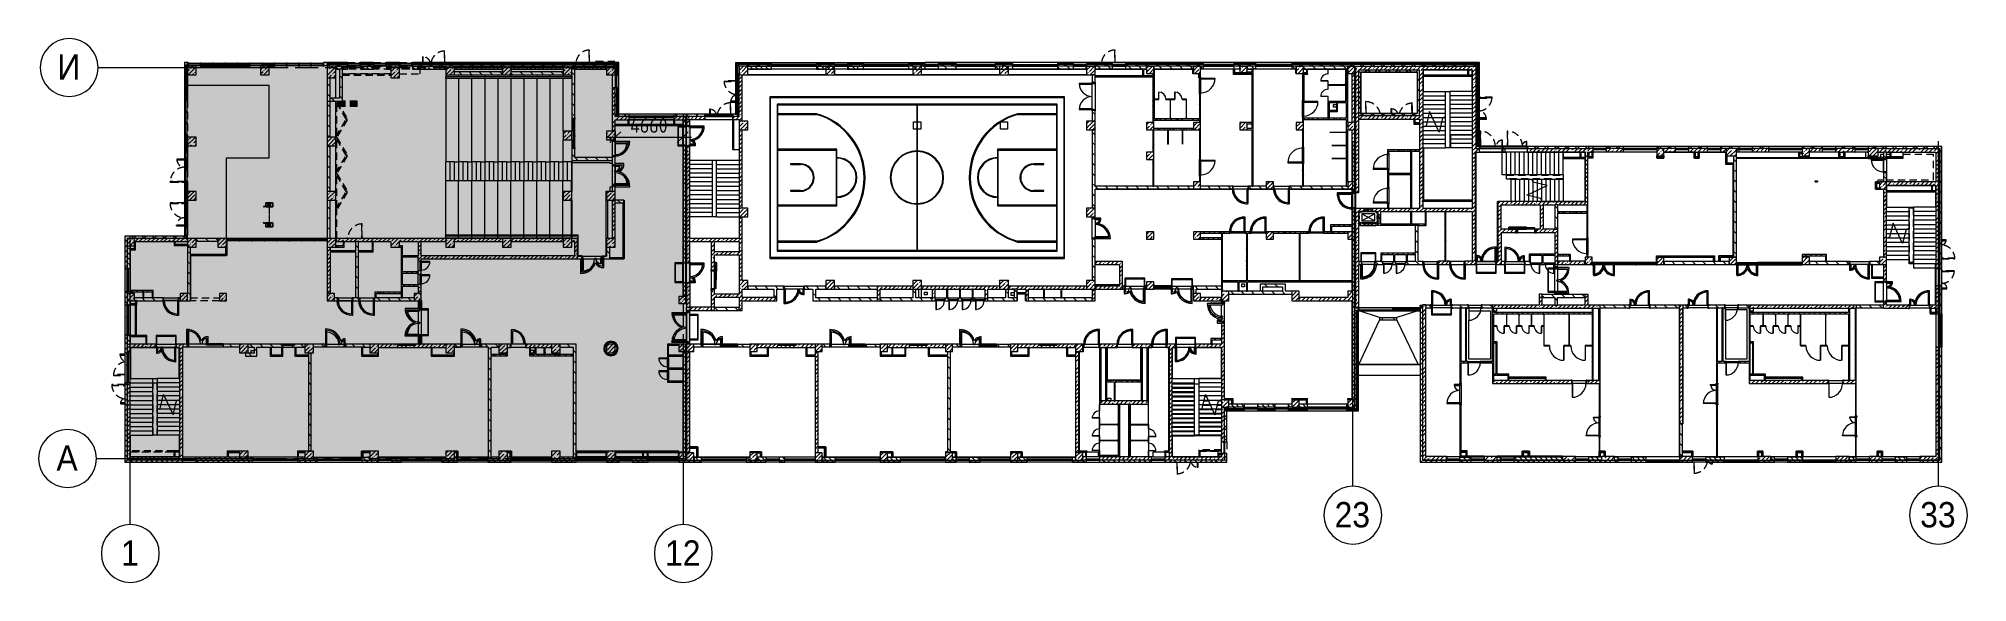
# Model space of a CAD drawing. Header units: millimetres. Extents: x -2911 to 185522, y -8553 to 29000.
# Drawn here: x 52285 to 185522, y -8553 to 29000 of the extents above; entities that cross this region are included whole.
import ezdxf

# ---------------------------------------------------------------- set-up
doc = ezdxf.new("R2010")
doc.units = ezdxf.units.MM
doc.linetypes.add('200_ШТРИХ__ш1_п0_6_', pattern=[800, 500, -300])
doc.linetypes.add('Осевая', pattern=[3175, 635, -476.25, 1587.5, -476.25])
for name, color, linetype, lineweight in [('A-ANNO-DIMS', 7, 'Continuous', 9), ('A-ANNO-DIMS-500', 7, 'Continuous', 9), ('A-DETL-2', 7, 'Continuous', 5), ('A-DETL-MBND-1', 7, '200_ШТРИХ__ш1_п0_6_', 9), ('A-DOOR-5', 7, 'Continuous', 5), ('A-GENM-1', 7, 'Continuous', 5), ('A-GLAZ-2', 7, 'Continuous', 5), ('A-GLAZ-CURT-3', 7, 'Continuous', 5), ('A-GLAZ-CWMG-4', 7, 'Continuous', 5), ('A-ROOF', 7, 'Continuous', 5), ('A-WALL', 7, 'Continuous', 9), ('A-WALL-4', 7, 'Continuous', 5), ('I-WALL-3', 7, 'Continuous', 5), ('M-EQPM-1', 7, 'Continuous', 5), ('S-COLS-2', 7, 'Continuous', 5), ('S-STRS-3', 7, 'Continuous', 5), ('S-STRS-MBND-1', 7, 'Continuous', 5), ('Оси', 7, 'Continuous', 9), ('Оси-1', 7, 'Continuous', 20), ('Оси-2', 7, 'Осевая', 9)]:
    doc.layers.add(name, color=color, linetype=linetype, lineweight=lineweight)
doc.layers.add('A-DETL-GENF-1', color=7, linetype='Continuous', lineweight=9, true_color=0xc0c0c0, transparency=0.4)
for name, color, linetype, lineweight, true_color in [('A-DETL-GENF-2', 7, 'Continuous', 5, 0xe2e2e2), ('A-DETL-GENF-3', 7, 'Continuous', 5, 0xaaaaaa), ('A-DETL-GENF-4', 7, 'Continuous', 5, 0xb7b7b7), ('A-DOOR-2', 7, 'Continuous', 5, 0xaaaaaa), ('A-DOOR-3', 7, 'Continuous', 5, 0xe2e2e2), ('A-DOOR-4', 7, 'Continuous', 5, 0xb7b7b7), ('A-DOOR-FRAM-1', 7, 'Continuous', 5, 0xe2e2e2), ('A-DOOR-FRAM-2', 7, 'Continuous', 5, 0xaaaaaa), ('A-DOOR-FRAM-3', 7, 'Continuous', 5, 0xb7b7b7), ('A-FLOR-1', 7, 'Continuous', 5, 0xb7b7b7), ('A-FLOR-2', 7, 'Continuous', 5, 0xaaaaaa), ('A-GENM-2', 7, 'Continuous', 5, 0xe2ddcd), ('A-GLAZ-3', 7, 'Continuous', 5, 0x737373), ('A-GLAZ-CURT-2', 7, 'Continuous', 5, 0x737373), ('A-GLAZ-CWMG-2', 7, 'Continuous', 5, 0x737373), ('A-GLAZ-CWMG-3', 7, 'Continuous', 5, 0x383e42), ('A-WALL-5', 7, 'Continuous', 9, 0x737373), ('A-WALL-6', 7, 'Continuous', 5, 0x737373), ('A-WALL-PATT-1', 7, 'Continuous', 5, 0x787878), ('I-WALL-1', 7, 'Continuous', 5, 0xe7e7e7), ('I-WALL-2', 7, 'Continuous', 9, 0xe7e7e7), ('I-WALL-4', 7, 'Continuous', 5, 0x737373), ('I-WALL-5', 7, 'Continuous', 5, 0x787878), ('S-COLS-1', 7, 'Continuous', 5, 0x737373), ('S-STRS-4', 7, 'Continuous', 5, 0x737373), ('S-STRS-MBND-2', 7, 'Continuous', 5, 0x737373)]:
    doc.layers.add(name, color=color, linetype=linetype, lineweight=lineweight, true_color=true_color)
doc.styles.add('Arial_1', font='arial.ttf', dxfattribs={"width": 0.9, "height": 1750})
doc.styles.add('ISOCPEUR_4', font='isocpeur.ttf', dxfattribs={"width": 0.9, "height": 1000})
doc.dimstyles.new('ISO-2_0_0_9К_Средний_округл2_1', dxfattribs={"dimscale": 304.8, "dimtxt": 995.981176, "dimasz": 2.46063, "dimexe": 1.968504, "dimexo": 0, "dimgap": 0, "dimtad": 1, "dimdec": 0, "dimrnd": 10, "dimzin": 0, "dimdsep": 46, "dimtxsty": 'ISOCPEUR_4', "dimblk1": 'OBLIQUE', "dimblk2": 'OBLIQUE', "dimsah": 1, "dimcen": 0.09, "dimdle": 1.968504, "dimazin": 0, "dimtfac": 1, "dimtdec": 4, "dimtix": 1, "dimtmove": 0, "dimatfit": 3, "dimfxl": 1, "dimtvp": 1, "dimtolj": 1, "dimtzin": 0, "dimarcsym": 2})
pattern_1 = [(45, (-38790, -7650), (-285.123, 285.123), []), (45, (-38504.88, -7650), (-285.123, 285.123), [504.031, -100.806, 16.764, -84.042])]
pattern_2 = [(45, (-38790, -150), (-285.123, 285.123), []), (45, (-38504.88, -150), (-285.123, 285.123), [504.031, -100.806, 16.764, -84.042])]
pattern_3 = [(45, (58512.3, 0), (-353.5534, 353.5534), []), (135, (58512.3, 0), (-353.5534, -353.5534), [])]
pattern_4 = [(45, (58512.3, 0), (-285.1231, 285.1231), []), (45, (58797.44, 0), (-285.1231, 285.1231), [504.031, -100.806, 16.764, -84.042])]
pattern_5 = [(135, (58512.32, 0), (-176.7767, -176.7767), [])]
pattern_6 = [(135, (58512.3, 0), (-353.5534, -353.5534), [])]
pattern_7 = [(45, (58512.32, 0), (-176.7767, 176.7767), [])]
pattern_8 = [(135, (1826.41, 164.685), (-14.14214, -14.14214), []), (225, (1826.41, 164.685), (14.14214, -14.14214), [])]
pattern_9 = [(45, (-296.384, 164.685), (-14.1421, 14.1421), []), (135, (-296.384, 164.685), (-14.1421, -14.1421), [])]
pattern_10 = [(135, (1751.41, 164.685), (-14.14214, -14.14214), []), (225, (1751.41, 164.685), (14.14214, -14.14214), [])]
pattern_11 = [(45, (-371.384, 164.685), (-14.1421, 14.1421), []), (135, (-371.384, 164.685), (-14.1421, -14.1421), [])]
pattern_12 = [(135, (1576.41, 164.685), (-14.14214, -14.14214), []), (225, (1576.41, 164.685), (14.14214, -14.14214), [])]
pattern_13 = [(45, (-546.384, 164.685), (-14.1421, 14.1421), []), (135, (-546.384, 164.685), (-14.1421, -14.1421), [])]
pattern_14 = [(135, (58512.3, 0), (-377.1708, -377.1708), [533.4, -88.9, 17.78, -88.9]), (135, (58512.3, 376.94), (-377.1708, -377.1708), []), (50, (58512.3, 0), (637.6445, -55.7866), [66.675, -733.425]), (355, (58512.3, 0), (-123.3494, 668.6992), [53.34, -586.74]), (100.451, (58565.45, -4.65), (514.299, 612.908), [56.665, -623.315]), (46.184, (58512.3, 177.8), (948.7764, -147.1497), [100.012, -1100.137]), (96.636, (58591.4, 165.5), (830.909, 865.997), [84.998, -934.973]), (351.184, (58512.3, 177.8), (830.918, 865.988), [80.01, -880.11]), (21, (58601.2, 133.35), (530.6506, -357.9283), [66.675, -733.425]), (326, (58601.2, 133.35), (216.308, 644.6585), [53.34, -586.74]), (71.451, (58645.44, 103.5), (746.9596, 286.7243), [56.665, -623.315]), (37.5, (58512.32, 0), (10.81053, 295.9426), [16.764, -562.864, 16.764, -578.866, -588.962]), (37.5, (58512.32, 0), (10.81053, 295.9426), [-1175.258, 16.764, -572.198]), (7.5, (58512.3, 0), (233.86916, 350.63175), [16.764, -322.834, 16.764, -549.529, -224.472]), (7.5, (58512.3, 0), (233.86916, 350.63175), [-905.891, 16.764, -207.708]), (327.5, (58314.07, 0), (474.5678, -20.0513), [16.764, -205.486, 16.764, -676.656, -920.115]), (327.5, (58314.07, 0), (474.5678, -20.0513), [-915.67, 16.764, -903.351]), (317.5, (58225.17, 0), (518.4522, 88.9934), [16.764, -272.161, 16.764, -443.738, -653.415]), (317.5, (58225.17, 0), (518.4522, 88.9934), [-749.427, 16.764, -636.651])]
pattern_15 = [(135, (1751.41, 174.685), (-14.14214, -14.14214), []), (225, (1751.41, 174.685), (14.14214, -14.14214), [])]
pattern_16 = [(45, (-371.384, 174.685), (-14.1421, 14.1421), []), (135, (-371.384, 174.685), (-14.1421, -14.1421), [])]
pattern_17 = [(135, (1751.41, 104.685), (-14.14214, -14.14214), []), (225, (1751.41, 104.685), (14.14214, -14.14214), [])]
pattern_18 = [(45, (-371.384, 104.685), (-14.1421, 14.1421), []), (135, (-371.384, 104.685), (-14.1421, -14.1421), [])]
pattern_19 = [(135, (1951.41, 104.685), (-14.14214, -14.14214), []), (225, (1951.41, 104.685), (14.14214, -14.14214), [])]
pattern_20 = [(45, (-171.384, 104.685), (-14.1421, 14.1421), []), (135, (-171.384, 104.685), (-14.1421, -14.1421), [])]
pattern_21 = [(135, (1951.41, 164.685), (-14.14214, -14.14214), []), (225, (1951.41, 164.685), (14.14214, -14.14214), [])]
pattern_22 = [(45, (-171.384, 164.685), (-14.1421, 14.1421), []), (135, (-171.384, 164.685), (-14.1421, -14.1421), [])]
pattern_23 = [(45, (58512.3, 0), (-530.33, 530.33), []), (135, (58512.3, 0), (-530.33, -530.33), [])]

msp = doc.modelspace()

# ---------------------------------------------------------------- texts
at = {"layer": 'Оси', "char_height": 1750, "attachment_point": 1, "style": 'Arial_1'}
for s, insert, width in [('\\fArial|b0|i0|c204|p34|;\\W.9;И', (53578.9342, 27905.1944), 1948.100625), ('\\fArial|b0|i0|c204|p34|;\\W.9;А', (53520.8601, 905.1945), 1803.796875), ('23', (141809.2357, -3003.0255), 3030.37875), ('33', (182259.2357, -3003.0255), 3030.37875), ('\\fArial|b0|i0|c204|p34|;\\W.9;1', (57984.7358, -5649.6), 1515.189375), ('12', (95559.2357, -5649.6), 3030.37875)]:
    msp.add_mtext(s, dxfattribs=dict(at, insert=insert, width=width))

# ---------------------------------------------------------------- blocks, each defined once
blk = doc.blocks.new('BSC_Колонна _Прямоугольная - 600х600-23286269-2_7_1_птичка')
at = {"layer": 'S-COLS-2'}
h = blk.add_hatch(dxfattribs=at)
h.set_pattern_fill('FP_66', color=256, style=0, pattern_type=2)
h.set_pattern_definition([(45, (-29509.74, -7600), (-285.123, 285.123), []), (45, (-29224.6, -7600), (-285.123, 285.123), [504.031, -100.806, 16.764, -84.042])])
h.paths.add_polyline_path([(-300, -300), (300, -300), (300, 300), (-300, 300)])
at = {"layer": 'S-COLS-1'}
for p, q in [((300, 300), (-300, 300)), ((-300, 300), (-300, -300)), ((300, -300), (300, 300)), ((-300, -300), (300, -300))]:
    blk.add_line(p, q, dxfattribs=at)
blk = doc.blocks.new('BSC_Колонна _Прямоугольная - 500х500-23286270-2_7_1_птичка')
at = {"layer": 'S-COLS-2'}
h = blk.add_hatch(dxfattribs=at)
h.set_pattern_fill('FP_67', color=256, style=0, pattern_type=2)
h.set_pattern_definition(pattern_1)
h.paths.add_polyline_path([(-30, -250), (-30, 250), (-250, 250), (-250, -250)])
h = blk.add_hatch(dxfattribs=at)
h.set_pattern_fill('FP_67', color=256, style=0, pattern_type=2)
h.set_pattern_definition(pattern_1)
h.paths.add_polyline_path([(-30, -250), (250, -250), (250, 250), (-30, 250), (-30, 100)])
at = {"layer": 'S-COLS-1'}
for p, q in [((-30, 250), (-250, 250)), ((-250, 250), (-250, -250)), ((-250, -250), (-30, -250))]:
    blk.add_line(p, q, dxfattribs=at)
at = {"layer": 'S-COLS-2'}
for p, q in [((250, 250), (-30, 250)), ((250, -250), (250, 250)), ((-30, -250), (250, -250))]:
    blk.add_line(p, q, dxfattribs=at)
blk = doc.blocks.new('BSC_Колонна _Прямоугольная - 500х500-V63-2_7_1_птичка')
at = {"layer": 'S-COLS-2'}
h = blk.add_hatch(dxfattribs=at)
h.set_pattern_fill('FP_68', color=256, style=0, pattern_type=2)
h.set_pattern_definition([(45, (-43160, -7650), (-285.123, 285.123), []), (45, (-42874.88, -7650), (-285.123, 285.123), [504.031, -100.806, 16.764, -84.042])])
h.paths.add_polyline_path([(-250, -250), (250, -250), (250, 250), (-250, 250)])
for p, q in [((250, 250), (-250, 250)), ((-250, 250), (-250, -250)), ((250, -250), (250, 250)), ((-250, -250), (250, -250))]:
    blk.add_line(p, q, dxfattribs=at)
blk = doc.blocks.new('BSC_Колонна _Прямоугольная - 500х500-V64-2_7_1_птичка')
at = {"layer": 'S-COLS-2'}
h = blk.add_hatch(dxfattribs=at)
h.set_pattern_fill('FP_69', color=256, style=0, pattern_type=2)
h.set_pattern_definition([(45, (-47660, -7650), (-285.123, 285.123), []), (45, (-47374.88, -7650), (-285.123, 285.123), [504.031, -100.806, 16.764, -84.042])])
h.paths.add_polyline_path([(-250, -250), (250, -250), (250, 250), (-250, 250), (-250, 100)])
for p, q in [((250, 250), (-250, 250)), ((-250, 250), (-250, -250)), ((250, -250), (250, 250)), ((-250, -250), (250, -250))]:
    blk.add_line(p, q, dxfattribs=at)
blk = doc.blocks.new('BSC_Колонна _Прямоугольная - 500х500-V65-2_7_1_птичка')
at = {"layer": 'S-COLS-2'}
h = blk.add_hatch(dxfattribs=at)
h.set_pattern_fill('FP_70', color=256, style=0, pattern_type=2)
h.set_pattern_definition([(45, (-52160, -7650), (-285.123, 285.123), []), (45, (-51874.88, -7650), (-285.123, 285.123), [504.031, -100.806, 16.764, -84.042])])
h.paths.add_polyline_path([(-250, -250), (250, -250), (250, 250), (-250, 250)])
for p, q in [((250, 250), (-250, 250)), ((-250, 250), (-250, -250)), ((250, -250), (250, 250)), ((-250, -250), (250, -250))]:
    blk.add_line(p, q, dxfattribs=at)
blk = doc.blocks.new('BSC_Колонна _Прямоугольная - 500х500-V66-2_7_1_птичка')
at = {"layer": 'S-COLS-2'}
h = blk.add_hatch(dxfattribs=at)
h.set_pattern_fill('FP_71', color=256, style=0, pattern_type=2)
h.set_pattern_definition([(45, (-61160, -7650), (-285.1231, 285.1231), []), (45, (-60874.88, -7650), (-285.123, 285.123), [504.031, -100.806, 16.764, -84.042])])
h.paths.add_polyline_path([(-250, -250), (250, -250), (250, 250), (-250, 250)])
for p, q in [((250, 250), (-250, 250)), ((-250, 250), (-250, -250)), ((250, -250), (250, 250)), ((-250, -250), (250, -250))]:
    blk.add_line(p, q, dxfattribs=at)
blk = doc.blocks.new('BSC_Колонна _Прямоугольная - 600х600-V67-2_7_1_птичка')
at = {"layer": 'S-COLS-2'}
h = blk.add_hatch(dxfattribs=at)
h.set_pattern_fill('FP_72', color=256, style=0, pattern_type=2)
h.set_pattern_definition([(45, (-25860, -200), (-285.123, 285.123), []), (45, (-25574.88, -200), (-285.123, 285.123), [504.031, -100.806, 16.764, -84.042])])
h.paths.add_polyline_path([(-105, -300), (300, -300), (300, 300), (-300, 300), (-300, -300)])
at = {"layer": 'S-COLS-1'}
for p, q in [((300, 300), (-300, 300)), ((-300, 300), (-300, -300)), ((300, -300), (300, 300)), ((-300, -300), (300, -300))]:
    blk.add_line(p, q, dxfattribs=at)
blk = doc.blocks.new('BSC_Колонна _Прямоугольная - 600х600-V68-2_7_1_птичка')
at = {"layer": 'S-COLS-2'}
h = blk.add_hatch(dxfattribs=at)
h.set_pattern_fill('FP_73', color=256, style=0, pattern_type=2)
h.set_pattern_definition([(45, (-29509.74, -200), (-285.123, 285.123), []), (45, (-29224.6, -200), (-285.123, 285.123), [504.031, -100.806, 16.764, -84.042])])
h.paths.add_polyline_path([(-300, -300), (300, -300), (300, 300), (-300, 300)])
at = {"layer": 'S-COLS-1'}
for p, q in [((300, 300), (-300, 300)), ((-300, 300), (-300, -300)), ((300, -300), (300, 300)), ((-300, -300), (300, -300))]:
    blk.add_line(p, q, dxfattribs=at)
blk = doc.blocks.new('BSC_Колонна _Прямоугольная - 500х500-V69-2_7_1_птичка')
at = {"layer": 'S-COLS-2'}
h = blk.add_hatch(dxfattribs=at)
h.set_pattern_fill('FP_74', color=256, style=0, pattern_type=2)
h.set_pattern_definition(pattern_2)
h.paths.add_polyline_path([(-67, -250), (-30, -250), (-30, 250), (-250, 250), (-250, -250)])
h = blk.add_hatch(dxfattribs=at)
h.set_pattern_fill('FP_74', color=256, style=0, pattern_type=2)
h.set_pattern_definition(pattern_2)
h.paths.add_polyline_path([(-30, -250), (250, -250), (250, 250), (-30, 250), (-30, 80)])
at = {"layer": 'S-COLS-1'}
for p, q in [((-30, 250), (-250, 250)), ((-250, 250), (-250, -250)), ((-250, -250), (-30, -250))]:
    blk.add_line(p, q, dxfattribs=at)
at = {"layer": 'S-COLS-2'}
for p, q in [((250, 250), (-30, 250)), ((250, -250), (250, 250)), ((-30, -250), (250, -250))]:
    blk.add_line(p, q, dxfattribs=at)
blk = doc.blocks.new('BSC_Колонна _Прямоугольная - 500х500-V70-2_7_1_птичка')
at = {"layer": 'S-COLS-2'}
h = blk.add_hatch(dxfattribs=at)
h.set_pattern_fill('FP_75', color=256, style=0, pattern_type=2)
h.set_pattern_definition([(45, (-43160, -150), (-285.123, 285.123), []), (45, (-42874.88, -150), (-285.123, 285.123), [504.031, -100.806, 16.764, -84.042])])
h.paths.add_polyline_path([(-250, -250), (250, -250), (250, 250), (-250, 250)])
for p, q in [((250, 250), (-250, 250)), ((-250, 250), (-250, -250)), ((250, -250), (250, 250)), ((-250, -250), (250, -250))]:
    blk.add_line(p, q, dxfattribs=at)
blk = doc.blocks.new('BSC_Колонна _Прямоугольная - 500х500-V71-2_7_1_птичка')
at = {"layer": 'S-COLS-2'}
h = blk.add_hatch(dxfattribs=at)
h.set_pattern_fill('FP_76', color=256, style=0, pattern_type=2)
h.set_pattern_definition([(45, (-47660, -150), (-285.123, 285.123), []), (45, (-47374.88, -150), (-285.123, 285.123), [504.031, -100.806, 16.764, -84.042])])
h.paths.add_polyline_path([(-250, -250), (250, -250), (250, 250), (-250, 250), (-250, 80)])
for p, q in [((250, 250), (-250, 250)), ((-250, 250), (-250, -250)), ((250, -250), (250, 250)), ((-250, -250), (250, -250))]:
    blk.add_line(p, q, dxfattribs=at)
blk = doc.blocks.new('BSC_Колонна _Прямоугольная - 500х500-V72-2_7_1_птичка')
at = {"layer": 'S-COLS-2'}
h = blk.add_hatch(dxfattribs=at)
h.set_pattern_fill('FP_77', color=256, style=0, pattern_type=2)
h.set_pattern_definition([(45, (-52160, -150), (-285.123, 285.123), []), (45, (-51874.88, -150), (-285.123, 285.123), [504.031, -100.806, 16.764, -84.042])])
h.paths.add_polyline_path([(-250, -250), (250, -250), (250, 250), (-250, 250)])
for p, q in [((250, 250), (-250, 250)), ((-250, 250), (-250, -250)), ((250, -250), (250, 250)), ((-250, -250), (250, -250))]:
    blk.add_line(p, q, dxfattribs=at)
blk = doc.blocks.new('BSC_Колонна _Прямоугольная - 500х500-V73-2_7_1_птичка')
at = {"layer": 'S-COLS-2'}
h = blk.add_hatch(dxfattribs=at)
h.set_pattern_fill('FP_78', color=256, style=0, pattern_type=2)
h.set_pattern_definition([(45, (-61160, -150), (-285.123, 285.123), []), (45, (-60874.88, -150), (-285.123, 285.123), [504.031, -100.806, 16.764, -84.042])])
h.paths.add_polyline_path([(-159, -250), (250, -250), (250, 250), (-250, 250), (-250, -250)])
for p, q in [((250, 250), (-250, 250)), ((-250, 250), (-250, -250)), ((250, -250), (250, 250)), ((-250, -250), (250, -250))]:
    blk.add_line(p, q, dxfattribs=at)
blk = doc.blocks.new('BSC_Колонна _Прямоугольная - 500х500-V74-2_7_1_птичка')
at = {"layer": 'S-COLS-2'}
h = blk.add_hatch(dxfattribs=at)
h.set_pattern_fill('FP_79', color=256, style=0, pattern_type=2)
h.set_pattern_definition([(45, (-65660, -150), (-285.1231, 285.1231), []), (45, (-65374.88, -150), (-285.1231, 285.1231), [504.031, -100.806, 16.764, -84.042])])
h.paths.add_polyline_path([(-22, -250), (250, -250), (250, 250), (-250, 250), (-250, -250)])
for p, q in [((250, 250), (-250, 250)), ((-250, 250), (-250, -250)), ((250, -250), (250, 250)), ((-250, -250), (250, -250))]:
    blk.add_line(p, q, dxfattribs=at)
blk = doc.blocks.new('BSC_Колонна _Прямоугольная - 500х500-V75-2_7_1_птичка')
at = {"layer": 'S-COLS-2'}
h = blk.add_hatch(dxfattribs=at)
h.set_pattern_fill('FP_80', color=256, style=0, pattern_type=2)
h.set_pattern_definition([(45, (-75730, -3800), (-285.1231, 285.1231), []), (45, (-75444.88, -3800), (-285.1231, 285.1231), [504.031, -100.806, 16.764, -84.042])])
h.paths.add_polyline_path([(-250, -250), (250, -250), (250, 250), (-250, 250), (-250, -99)])
for p, q in [((250, 250), (-250, 250)), ((-250, 250), (-250, -250)), ((250, -250), (250, 250)), ((-250, -250), (250, -250))]:
    blk.add_line(p, q, dxfattribs=at)
blk = doc.blocks.new('BSC_Колонна _Прямоугольная - 500х500-V76-2_7_1_птичка')
at = {"layer": 'S-COLS-2'}
h = blk.add_hatch(dxfattribs=at)
h.set_pattern_fill('FP_81', color=256, style=0, pattern_type=2)
h.set_pattern_definition([(45, (-80600, -3800), (-285.1231, 285.1231), []), (45, (-80314.88, -3800), (-285.1231, 285.1231), [504.031, -100.806, 16.764, -84.042])])
h.paths.add_polyline_path([(-121, -250), (250, -250), (250, 250), (-250, 250), (-250, -250)])
for p, q in [((250, 250), (-250, 250)), ((-250, 250), (-250, -250)), ((250, -250), (250, 250)), ((-250, -250), (250, -250))]:
    blk.add_line(p, q, dxfattribs=at)
blk = doc.blocks.new('BSC_Колонна _Прямоугольная - 500х500-V77-2_7_1_птичка')
at = {"layer": 'S-COLS-2'}
h = blk.add_hatch(dxfattribs=at)
h.set_pattern_fill('FP_82', color=256, style=0, pattern_type=2)
h.set_pattern_definition([(45, (-65660, -7650), (-285.1231, 285.1231), []), (45, (-65374.88, -7650), (-285.1231, 285.1231), [504.031, -100.806, 16.764, -84.042])])
h.paths.add_polyline_path([(-22, -250), (250, -250), (250, 250), (-250, 250), (-250, -250)])
for p, q in [((250, 250), (-250, 250)), ((-250, 250), (-250, -250)), ((250, -250), (250, 250)), ((-250, -250), (250, -250))]:
    blk.add_line(p, q, dxfattribs=at)
blk = doc.blocks.new('BSC_Колонна _Прямоугольная - 600х600-23205240-2_7_1_птичка')
at = {"layer": 'S-COLS-2'}
h = blk.add_hatch(dxfattribs=at)
h.set_pattern_fill('FP_83', color=256, style=0, pattern_type=2)
h.set_pattern_definition([(45, (-66460, -12000), (-285.1231, 285.1231), []), (45, (-66174.88, -12000), (-285.1231, 285.1231), [504.031, -100.806, 16.764, -84.042])])
h.paths.add_polyline_path([(-300, -300), (300, -300), (300, 300), (-300, 300)])
for p, q in [((300, 300), (-300, 300)), ((-300, 300), (-300, -300)), ((300, -300), (300, 300)), ((-300, -300), (300, -300))]:
    blk.add_line(p, q, dxfattribs=at)
blk = doc.blocks.new('BSC_Колонна _Прямоугольная - 600х800-24078684-2_7_1_птичка')
at = {"layer": 'S-COLS-2'}
h = blk.add_hatch(dxfattribs=at)
h.set_pattern_fill('FP_84', color=256, style=0, pattern_type=2)
h.set_pattern_definition([(45, (-14010, -26700), (-285.123, 285.123), []), (45, (-13724.88, -26700), (-285.123, 285.123), [504.031, -100.806, 16.764, -84.042])])
h.paths.add_polyline_path([(300, -400), (300, 400), (-300, 400), (-300, -400)])
at = {"layer": 'S-COLS-1'}
for p, q in [((300, 400), (-300, 400)), ((-300, 400), (-300, -400)), ((300, -400), (300, 400)), ((-300, -400), (300, -400))]:
    blk.add_line(p, q, dxfattribs=at)
blk = doc.blocks.new('BSC_Колонна _Прямоугольная - 600х600-V78-2_7_1_птичка')
at = {"layer": 'S-COLS-2'}
h = blk.add_hatch(dxfattribs=at)
h.set_pattern_fill('FP_86', color=256, style=0, pattern_type=2)
h.set_pattern_definition([(45, (-14010, -14900), (-285.123, 285.123), []), (45, (-13724.88, -14900), (-285.123, 285.123), [504.031, -100.806, 16.764, -84.042])])
h.paths.add_polyline_path([(-300, -300), (300, -300), (300, 300), (-300, 300), (-300, -208)])
at = {"layer": 'S-COLS-1'}
for p, q in [((300, 300), (-300, 300)), ((-300, 300), (-300, -300)), ((300, -300), (300, 300)), ((-300, -300), (300, -300))]:
    blk.add_line(p, q, dxfattribs=at)
blk = doc.blocks.new('BSC_Колонна _Прямоугольная - 600х600-23295697-2_7_1_птичка')
at = {"layer": 'S-COLS-2'}
h = blk.add_hatch(dxfattribs=at)
h.set_pattern_fill('FP_87', color=256, style=0, pattern_type=2)
h.set_pattern_definition([(45, (-14010, -18150), (-285.123, 285.123), []), (45, (-13724.88, -18150), (-285.123, 285.123), [504.031, -100.806, 16.764, -84.042])])
h.paths.add_polyline_path([(-300, -300), (300, -300), (300, 300), (-300, 300), (-300, -26)])
at = {"layer": 'S-COLS-1'}
for p, q in [((300, 300), (-300, 300)), ((-300, 300), (-300, -300)), ((300, -300), (300, 300)), ((-300, -300), (300, -300))]:
    blk.add_line(p, q, dxfattribs=at)
blk = doc.blocks.new('BSC_Колонна _Прямоугольная - 600х600-V79-2_7_1_птичка')
at = {"layer": 'S-COLS-2'}
h = blk.add_hatch(dxfattribs=at)
h.set_pattern_fill('FP_88', color=256, style=0, pattern_type=2)
h.set_pattern_definition([(45, (-14010, -21900), (-285.123, 285.123), []), (45, (-13724.88, -21900), (-285.123, 285.123), [504.031, -100.806, 16.764, -84.042])])
h.paths.add_polyline_path([(-300, -300), (300, -300), (300, 300), (-300, 300)])
at = {"layer": 'S-COLS-1'}
for p, q in [((300, 300), (-300, 300)), ((-300, 300), (-300, -300)), ((300, -300), (300, 300)), ((-300, -300), (300, -300))]:
    blk.add_line(p, q, dxfattribs=at)
blk = doc.blocks.new('BSC_Колонна _Прямоугольная - 600х600-V80-2_7_1_птичка')
at = {"layer": 'S-COLS-2'}
h = blk.add_hatch(dxfattribs=at)
h.set_pattern_fill('FP_89', color=256, style=0, pattern_type=2)
h.set_pattern_definition([(45, (-25860, -7600), (-285.123, 285.123), []), (45, (-25574.88, -7600), (-285.123, 285.123), [504.031, -100.806, 16.764, -84.042])])
h.paths.add_polyline_path([(-300, -300), (300, -300), (300, 300), (-300, 300), (-300, 150)])
at = {"layer": 'S-COLS-1'}
for p, q in [((300, 300), (-300, 300)), ((-300, 300), (-300, -300)), ((300, -300), (300, 300)), ((-300, -300), (300, -300))]:
    blk.add_line(p, q, dxfattribs=at)
blk = doc.blocks.new('BSC_Колонна _Прямоугольная - 600х600-V81-2_7_1_птичка')
at = {"layer": 'S-COLS-2'}
h = blk.add_hatch(dxfattribs=at)
h.set_pattern_fill('FP_90', color=256, style=0, pattern_type=2)
h.set_pattern_definition([(45, (-26110, -26800), (-285.123, 285.123), []), (45, (-25824.88, -26800), (-285.123, 285.123), [504.031, -100.806, 16.764, -84.042])])
h.paths.add_polyline_path([(-300, -300), (300, -300), (300, 300), (-300, 300)])
at = {"layer": 'S-COLS-1'}
for p, q in [((300, 300), (-300, 300)), ((-300, 300), (-300, -300)), ((300, -300), (300, 300)), ((-300, -300), (300, -300))]:
    blk.add_line(p, q, dxfattribs=at)
blk = doc.blocks.new('BSC_Колонна _Прямоугольная - 600х600-V82-2_7_1_птичка')
at = {"layer": 'S-COLS-2'}
h = blk.add_hatch(dxfattribs=at)
h.set_pattern_fill('FP_91', color=256, style=0, pattern_type=2)
h.set_pattern_definition([(45, (-26110, -14900), (-285.123, 285.123), []), (45, (-25824.88, -14900), (-285.123, 285.123), [504.031, -100.806, 16.764, -84.042])])
h.paths.add_polyline_path([(-300, -300), (300, -300), (300, 300), (-300, 300)])
at = {"layer": 'S-COLS-1'}
for p, q in [((300, 300), (-300, 300)), ((-300, 300), (-300, -300)), ((300, -300), (300, 300)), ((-300, -300), (300, -300))]:
    blk.add_line(p, q, dxfattribs=at)
blk = doc.blocks.new('BSC_Колонна _Прямоугольная - 600х600-V83-2_7_1_птичка')
at = {"layer": 'S-COLS-2'}
h = blk.add_hatch(dxfattribs=at)
h.set_pattern_fill('FP_92', color=256, style=0, pattern_type=2)
h.set_pattern_definition([(45, (-66460, -17000), (-285.1231, 285.1231), []), (45, (-66174.88, -17000), (-285.1231, 285.1231), [504.031, -100.806, 16.764, -84.042])])
h.paths.add_polyline_path([(-300, -300), (300, -300), (300, 300), (-300, 300), (-300, 6)])
for p, q in [((300, 300), (-300, 300)), ((-300, 300), (-300, -300)), ((300, -300), (300, 300)), ((-300, -300), (300, -300))]:
    blk.add_line(p, q, dxfattribs=at)
blk = doc.blocks.new('BSC_Колонна _Прямоугольная - 500х500-23287078-2_7_1_птичка')
at = {"layer": 'S-COLS-2'}
h = blk.add_hatch(dxfattribs=at)
h.set_pattern_fill('FP_94', color=256, style=0, pattern_type=2)
h.set_pattern_definition([(45, (-84450, -22950), (-285.1231, 285.1231), []), (45, (-84164.88, -22950), (-285.1231, 285.1231), [504.031, -100.806, 16.764, -84.042])])
h.paths.add_polyline_path([(-250, -250), (250, -250), (250, 250), (-250, 250), (-250, -160)])
for p, q in [((250, 250), (-250, 250)), ((-250, 250), (-250, -250)), ((250, -250), (250, 250)), ((-250, -250), (250, -250))]:
    blk.add_line(p, q, dxfattribs=at)
blk = doc.blocks.new('110_Дверь_СКБ_1Ст_Внутренняя1 - Д-8 950x2100h_охрана-V84-2_7_1_птичка')
at = {"layer": 'A-DOOR-2'}
h = blk.add_hatch(dxfattribs=at)
h.set_pattern_fill('FP_98', color=256, style=0, pattern_type=2)
h.set_pattern_definition(pattern_8)
h.paths.add_polyline_path([(487.5, 100), (462.5, 100), (462.5, -100), (487.5, -100), (487.5, -34.8)])
at = {"layer": 'A-DOOR-3'}
h = blk.add_hatch(color=256, dxfattribs=at)
h.paths.add_polyline_path([(-437.5, 100), (-437.5, 20), (-402.5, 20), (-402.5, 60), (-412.5, 60), (-416.2, 100)])
h.paths.add_polyline_path([(437.5, 100), (437.5, 60), (427.5, 60), (427.5, 20), (462.5, 20), (462.5, 100)])
at = {"layer": 'A-DOOR-FRAM-1'}
for points in [[(-492.5, 108), (-492.5, 100), (-422.5, 100), (-422.5, 108)], [(-422.5, 20), (-437.5, 20), (-437.5, -100), (-422.5, -100), (-422.5, -34.8)], [(397.5, 950), (397.5, 100), (437.5, 100), (437.5, 950)], [(511.4, 108), (447.5, 108), (447.5, 100), (517.5, 100), (517.5, 108)], [(462.5, 20), (447.5, 20), (447.5, -100), (462.5, -100), (462.5, -34.8)], [(-492.5, -100), (-492.5, -108), (-422.5, -108), (-422.5, -100)], [(447.5, -100), (447.5, -108), (517.5, -108), (517.5, -100)]]:
    blk.add_hatch(color=256, dxfattribs=at).paths.add_polyline_path(points)
at = {"layer": 'A-DOOR-FRAM-2'}
h = blk.add_hatch(dxfattribs=at)
h.set_pattern_fill('FP_99', color=256, style=0, pattern_type=2)
h.set_pattern_definition(pattern_9)
h.paths.add_polyline_path([(-437.5, 100), (-462.5, 100), (-462.5, -100), (-437.5, -100), (-437.5, -34.8)])
at = {"layer": 'A-DOOR-2'}
for p, q in [((437.5, 950), (397.5, 950)), ((397.5, 950), (397.5, 100)), ((397.5, 100), (437.5, 100)), ((437.5, 100), (437.5, 950))]:
    blk.add_line(p, q, dxfattribs=at)
blk.add_arc((437.5, 100), 850, 90, 180, dxfattribs=at)
at = {"layer": 'A-DOOR-FRAM-2'}
for p, q in [((-422.5, 108), (-492.5, 108)), ((-492.5, 108), (-492.5, 100)), ((-492.5, 100), (-422.5, 100)), ((-437.5, 100), (-462.5, 100)), ((-462.5, 100), (-462.5, -100)), ((-412.5, 100), (-437.5, 100)), ((-437.5, 100), (-437.5, 20)), ((-437.5, -100), (-437.5, 100)), ((-422.5, 100), (-437.5, 100)), ((-437.5, 100), (-437.5, 99)), ((-437.5, 99), (-422.5, 99)), ((-437.5, 20), (-402.5, 20)), ((-422.5, 20), (-437.5, 20)), ((-437.5, 20), (-437.5, -100)), ((-422.5, 100), (-422.5, 108)), ((-422.5, 99), (-422.5, 100)), ((-422.5, -100), (-422.5, 20)), ((-412.5, 60), (-412.5, 100)), ((-402.5, 60), (-412.5, 60)), ((-402.5, 20), (-402.5, 60)), ((437.5, 60), (427.5, 60)), ((427.5, 60), (427.5, 20)), ((427.5, 20), (462.5, 20)), ((437.5, 100), (437.5, 60)), ((462.5, 100), (437.5, 100)), ((517.5, 108), (447.5, 108)), ((447.5, 108), (447.5, 100)), ((462.5, 100), (447.5, 100)), ((447.5, 100), (447.5, 99)), ((447.5, 100), (517.5, 100)), ((447.5, 99), (462.5, 99)), ((462.5, 20), (447.5, 20)), ((447.5, 20), (447.5, -100)), ((462.5, 20), (462.5, 100)), ((487.5, 100), (462.5, 100)), ((462.5, 100), (462.5, -100)), ((462.5, 99), (462.5, 100)), ((462.5, -100), (462.5, 20)), ((487.5, -100), (487.5, 100)), ((517.5, 100), (517.5, 108)), ((-422.5, -100), (-492.5, -100)), ((-492.5, -100), (-492.5, -108)), ((-492.5, -108), (-422.5, -108)), ((-462.5, -100), (-437.5, -100)), ((-437.5, -100), (-422.5, -100)), ((-422.5, -108), (-422.5, -100)), ((447.5, -100), (462.5, -100)), ((517.5, -100), (447.5, -100)), ((447.5, -100), (447.5, -108)), ((447.5, -108), (517.5, -108)), ((462.5, -100), (487.5, -100)), ((517.5, -108), (517.5, -100))]:
    blk.add_line(p, q, dxfattribs=at)
blk = doc.blocks.new('110_Дверь_СКБ_2Ст - Д-5_п_ Из игровой в коридор-32679362-2_7_1_птичка')
at = {"layer": 'A-DOOR-3'}
h = blk.add_hatch(color=256, dxfattribs=at)
h.paths.add_polyline_path([(652.5, 30), (712.5, 30), (712.5, 110), (662.5, 110), (662.5, 60), (652.5, 60)])
h.paths.add_polyline_path([(-687.5, 30), (-627.5, 30), (-627.5, 60), (-637.5, 60), (-637.5, 110), (-687.5, 110)])
for points in [[(-587.5, 110), (-587.5, 510), (-637.5, 510), (-637.5, 110)], [(612.5, 110), (662.5, 110), (662.5, 1010), (612.5, 1010), (612.5, 152.6)], [(712.5, -110), (712.5, 30), (697.5, 30), (697.5, -110)]]:
    blk.add_hatch(color=256, dxfattribs=at).paths.add_polyline_path(points)
at = {"layer": 'A-DOOR-FRAM-1'}
for points in [[(-672.5, 110), (-672.5, 118), (-742.5, 118), (-742.5, 110)], [(-672.5, -110), (-672.5, 30), (-687.5, 30), (-687.5, -110)], [(767.5, 110), (767.5, 118), (697.5, 118), (697.5, 110)], [(-672.5, -118), (-672.5, -110), (-742.5, -110), (-742.5, -118)], [(767.5, -118), (767.5, -110), (697.5, -110), (697.5, -118)]]:
    blk.add_hatch(color=256, dxfattribs=at).paths.add_polyline_path(points)
at = {"layer": 'A-DOOR-2'}
for p, q in [((-637.5, 510), (-637.5, 110)), ((-587.5, 510), (-637.5, 510)), ((-637.5, 110), (-587.5, 110)), ((-587.5, 110), (-587.5, 510)), ((662.5, 1010), (612.5, 1010)), ((612.5, 1010), (612.5, 110)), ((612.5, 110), (662.5, 110)), ((662.5, 110), (662.5, 1010))]:
    blk.add_line(p, q, dxfattribs=at)
for centre, radius, start, end in [((-637.5, 110), 400, 360, 90), ((662.5, 110), 900, 90, 180)]:
    blk.add_arc(centre, radius, start, end, dxfattribs=at)
at = {"layer": 'A-DOOR-FRAM-2'}
for p, q in [((-672.5, 118), (-742.5, 118)), ((-742.5, 118), (-742.5, 110)), ((-742.5, 110), (-672.5, 110)), ((-637.5, 110), (-687.5, 110)), ((-687.5, 110), (-687.5, 30)), ((-687.5, 30), (-627.5, 30)), ((-672.5, 30), (-687.5, 30)), ((-687.5, 30), (-687.5, -110)), ((-672.5, 110), (-672.5, 118)), ((-672.5, -110), (-672.5, 30)), ((-637.5, 60), (-637.5, 110)), ((-627.5, 60), (-637.5, 60)), ((-627.5, 30), (-627.5, 60)), ((662.5, 60), (652.5, 60)), ((652.5, 60), (652.5, 30)), ((652.5, 30), (712.5, 30)), ((662.5, 110), (662.5, 60)), ((712.5, 110), (662.5, 110)), ((767.5, 118), (697.5, 118)), ((697.5, 118), (697.5, 110)), ((697.5, 110), (767.5, 110)), ((712.5, 30), (697.5, 30)), ((697.5, 30), (697.5, -110)), ((712.5, 30), (712.5, 110)), ((712.5, -110), (712.5, 30)), ((767.5, 110), (767.5, 118)), ((-672.5, -110), (-742.5, -110)), ((-742.5, -110), (-742.5, -118)), ((-742.5, -118), (-672.5, -118)), ((-687.5, -110), (-672.5, -110)), ((-672.5, -118), (-672.5, -110)), ((697.5, -110), (712.5, -110)), ((767.5, -110), (697.5, -110)), ((697.5, -110), (697.5, -118)), ((697.5, -118), (767.5, -118)), ((767.5, -118), (767.5, -110))]:
    blk.add_line(p, q, dxfattribs=at)
blk = doc.blocks.new('110_Дверь_СКБ_1Ст_Внутренняя1 - Д-4 1100x2100h_су мгн-32375332-2_7_1_птичка')
at = {"layer": 'A-DOOR-2'}
h = blk.add_hatch(dxfattribs=at)
h.set_pattern_fill('FP_100', color=256, style=0, pattern_type=2)
h.set_pattern_definition(pattern_10)
h.paths.add_polyline_path([(562.5, 100), (537.5, 100), (537.5, -100), (562.5, -100)])
at = {"layer": 'A-DOOR-3'}
h = blk.add_hatch(color=256, dxfattribs=at)
h.paths.add_polyline_path([(512.5, 100), (512.5, 60), (502.5, 60), (502.5, 20), (537.5, 20), (537.5, 100)])
h.paths.add_polyline_path([(-487.5, 100), (-512.5, 100), (-512.5, 20), (-477.5, 20), (-477.5, 60), (-487.5, 60)])
at = {"layer": 'A-DOOR-FRAM-1'}
for points in [[(-567.5, 108), (-567.5, 100), (-497.5, 100), (-497.5, 108)], [(-497.5, 20), (-512.5, 20), (-512.5, -100), (-497.5, -100)], [(-487.5, 1100), (-487.5, 100), (-447.5, 100), (-447.5, 1100)], [(592.5, 108), (522.5, 108), (522.5, 100), (592.5, 100)], [(537.5, 20), (522.5, 20), (522.5, -100), (537.5, -100)], [(-567.5, -100), (-567.5, -108), (-497.5, -108), (-497.5, -100)], [(592.5, -100), (522.5, -100), (522.5, -108), (592.5, -108)]]:
    blk.add_hatch(color=256, dxfattribs=at).paths.add_polyline_path(points)
at = {"layer": 'A-DOOR-FRAM-2'}
h = blk.add_hatch(dxfattribs=at)
h.set_pattern_fill('FP_101', color=256, style=0, pattern_type=2)
h.set_pattern_definition(pattern_11)
h.paths.add_polyline_path([(-512.5, 100), (-537.5, 100), (-537.5, -100), (-512.5, -100)])
at = {"layer": 'A-DOOR-4'}
for p, q in [((-487.5, 1100), (-487.5, 100)), ((-447.5, 1100), (-487.5, 1100)), ((-487.5, 100), (-447.5, 100)), ((-447.5, 100), (-447.5, 1100))]:
    blk.add_line(p, q, dxfattribs=at)
blk.add_arc((-487.5, 100), 1000, 360, 90, dxfattribs=at)
at = {"layer": 'A-DOOR-FRAM-3'}
for p, q in [((-497.5, 108), (-567.5, 108)), ((-567.5, 108), (-567.5, 100)), ((-567.5, 100), (-497.5, 100)), ((-512.5, 100), (-537.5, 100)), ((-537.5, 100), (-537.5, -100)), ((-487.5, 100), (-512.5, 100)), ((-512.5, 100), (-512.5, 20)), ((-512.5, -100), (-512.5, 100)), ((-497.5, 100), (-512.5, 100)), ((-512.5, 100), (-512.5, 99)), ((-512.5, 99), (-497.5, 99)), ((-512.5, 20), (-477.5, 20)), ((-497.5, 20), (-512.5, 20)), ((-512.5, 20), (-512.5, -100)), ((-497.5, 100), (-497.5, 108)), ((-497.5, 99), (-497.5, 100)), ((-497.5, -100), (-497.5, 20)), ((-487.5, 60), (-487.5, 100)), ((-477.5, 60), (-487.5, 60)), ((-477.5, 20), (-477.5, 60)), ((512.5, 60), (502.5, 60)), ((502.5, 60), (502.5, 20)), ((502.5, 20), (537.5, 20)), ((512.5, 100), (512.5, 60)), ((537.5, 100), (512.5, 100)), ((592.5, 108), (522.5, 108)), ((522.5, 108), (522.5, 100)), ((537.5, 100), (522.5, 100)), ((522.5, 100), (522.5, 99)), ((522.5, 100), (592.5, 100)), ((522.5, 99), (537.5, 99)), ((537.5, 20), (522.5, 20)), ((522.5, 20), (522.5, -100)), ((537.5, 20), (537.5, 100)), ((562.5, 100), (537.5, 100)), ((537.5, 100), (537.5, -100)), ((537.5, 99), (537.5, 100)), ((537.5, -100), (537.5, 20)), ((562.5, -100), (562.5, 100)), ((592.5, 100), (592.5, 108)), ((-497.5, -100), (-567.5, -100)), ((-567.5, -100), (-567.5, -108)), ((-567.5, -108), (-497.5, -108)), ((-537.5, -100), (-512.5, -100)), ((-512.5, -100), (-497.5, -100)), ((-497.5, -108), (-497.5, -100)), ((522.5, -100), (537.5, -100)), ((592.5, -100), (522.5, -100)), ((522.5, -100), (522.5, -108)), ((522.5, -108), (592.5, -108)), ((537.5, -100), (562.5, -100)), ((592.5, -108), (592.5, -100))]:
    blk.add_line(p, q, dxfattribs=at)
blk = doc.blocks.new('120_Окно_СКБ_1Ст - 120_Окно_СКБ_1Ст 900х2500_h_ с форточкой-22876038-2_7_1_птичка')
at = {"layer": 'A-GLAZ-2'}
for p, q in [((-450, -127), (-450, -57)), ((-450, -57), (-380, -57)), ((450, -57), (-450, -57)), ((-380, -127), (-450, -127)), ((-450, -127), (-400, -127)), ((-380, -127), (-400, -127)), ((-400, -127), (-400, -137)), ((-400, -137), (400, -137)), ((400, -137), (-400, -137)), ((-380, -57), (-380, -127)), ((380, -87), (-380, -87)), ((-380, -87), (-380, -127)), ((-330, -137), (-330, -87)), ((-330, -107), (330, -107)), ((330, -117), (-330, -117)), ((330, -137), (330, -87)), ((380, -127), (380, -57)), ((380, -57), (450, -57)), ((380, -127), (380, -87)), ((450, -127), (380, -127)), ((400, -127), (380, -127)), ((400, -127), (450, -127)), ((400, -137), (400, -127)), ((450, -57), (450, -127))]:
    blk.add_line(p, q, dxfattribs=at)
blk = doc.blocks.new('120_Окно_СКБ_1Ст - 120_Окно_СКБ_1Ст 900х2500_h_ с форточкой-22877787-2_7_1_птичка')
at = {"layer": 'A-GLAZ-2'}
for p, q in [((-450, -127), (-450, -57)), ((-450, -57), (-380, -57)), ((450, -57), (-450, -57)), ((-380, -127), (-450, -127)), ((-450, -127), (-400, -127)), ((-380, -127), (-400, -127)), ((-400, -127), (-400, -137)), ((-400, -137), (400, -137)), ((400, -137), (-400, -137)), ((-380, -57), (-380, -127)), ((380, -87), (-380, -87)), ((-380, -87), (-380, -127)), ((-330, -137), (-330, -87)), ((-330, -107), (330, -107)), ((330, -117), (-330, -117)), ((330, -137), (330, -87)), ((380, -127), (380, -57)), ((380, -57), (450, -57)), ((380, -127), (380, -87)), ((450, -127), (380, -127)), ((400, -127), (380, -127)), ((400, -127), (450, -127)), ((400, -137), (400, -127)), ((450, -57), (450, -127))]:
    blk.add_line(p, q, dxfattribs=at)
blk = doc.blocks.new('110_Дверь_СКБ_2Ст_Внутренняя - ДН-7д_л__ ДОО_Дв_1450x2100h_Загрузочная_ Помещение холодильных камер-21737406-2_7_1_птичка')
at = {"layer": 'A-DETL-MBND-1'}
for points in [[(-662.5, 283), (-662.5, 600), (-742.5, 600), (-742.5, 283)], [(767.5, 283), (767.5, 990), (687.5, 990), (687.5, 283)]]:
    blk.add_hatch(color=256, dxfattribs=at).paths.add_polyline_path(points)
for p, q in [((-742.5, 600), (-742.5, 283)), ((-662.5, 600), (-742.5, 600)), ((-662.5, 283), (-662.5, 600)), ((767.5, 990), (687.5, 990)), ((687.5, 990), (687.5, 283)), ((767.5, 283), (767.5, 990))]:
    blk.add_line(p, q, dxfattribs=at)
for centre, radius, start, end in [((-742.5, 40), 560, 26.054046, 90), ((767.5, 40), 950, 90, 165)]:
    blk.add_arc(centre, radius, start, end, dxfattribs=at)
blk = doc.blocks.new('110_Дверь_СКБ_1Ст_Внутренняя1 - ДН-6д_ ДОО_Дв_1150x2100-24253098-2_7_1_птичка')
at = {"layer": 'A-DETL-MBND-1'}
blk.add_hatch(color=256, dxfattribs=at).paths.add_polyline_path([(-472.5, 283), (-472.5, 1090), (-512.5, 1090), (-512.5, 283)])
for p, q in [((-512.5, 1090), (-512.5, 283)), ((-472.5, 1090), (-512.5, 1090)), ((-472.5, 283), (-472.5, 1090))]:
    blk.add_line(p, q, dxfattribs=at)
blk.add_arc((-512.5, 40), 1050, 13.41257, 90, dxfattribs=at)
blk = doc.blocks.new('Прямоугольный импост - Импост структурный с накладкой - 190мм-22856075-2_7_1_птичка')
at = {"layer": 'A-GLAZ-CWMG-2'}
for p, q in [((0, 190), (-50, 190)), ((-50, 190), (-50, 40)), ((-50, 40), (-40, 40)), ((-40, 0), (-50, 0)), ((-50, 0), (-50, -17)), ((-40, 40), (-40, 0)), ((-10, 0), (-10, 40)), ((-10, 40), (0, 40)), ((0, 0), (-10, 0)), ((0, 40), (0, 190)), ((0, -17), (0, 0)), ((-50, -17), (0, -17))]:
    blk.add_line(p, q, dxfattribs=at)
blk = doc.blocks.new('Прямоугольный импост - Импост структурный с накладкой - 190мм-V85-2_7_1_птичка')
at = {"layer": 'A-GLAZ-CWMG-2'}
for p, q in [((0, 190), (-50, 190)), ((-50, 190), (-50, 40)), ((-50, 40), (-40, 40)), ((-40, 0), (-50, 0)), ((-50, 0), (-50, -17)), ((-40, 40), (-40, 0)), ((-10, 0), (-10, 40)), ((-10, 40), (0, 40)), ((0, 0), (-10, 0)), ((0, 40), (0, 188)), ((0, -17), (0, 0)), ((-50, -17), (0, -17))]:
    blk.add_line(p, q, dxfattribs=at)
blk = doc.blocks.new('DOR_Проход в стене_Прямоугольный - 1050x1150 EI30-23344994-2_7_1_птичка')
at = {"layer": 'A-DOOR-2'}
for p, q in [((525, 100), (-525, 100)), ((525, -100), (-525, -100))]:
    blk.add_line(p, q, dxfattribs=at)
blk = doc.blocks.new('Прямоугольный импост - Импост структурный с накладкой - 190мм-22856805-2_7_1_птичка')
at = {"layer": 'A-GLAZ-CWMG-2'}
for p, q in [((0, 17), (-50, 17)), ((-50, 17), (-50, 0)), ((-50, 0), (-40, 0)), ((-40, 0), (-40, -40)), ((-10, -40), (-10, 0)), ((-10, 0), (0, 0)), ((0, 11), (0, 17)), ((-40, -40), (-50, -40)), ((-50, -40), (-50, -190)), ((-50, -190), (0, -190)), ((0, -40), (-10, -40))]:
    blk.add_line(p, q, dxfattribs=at)
blk = doc.blocks.new('BSC_Колонна _Прямоугольная - 600х600-23205375-2_7_1_птичка')
at = {"layer": 'S-COLS-2'}
h = blk.add_hatch(dxfattribs=at)
h.set_pattern_fill('FP_102', color=256, style=0, pattern_type=2)
h.set_pattern_definition([(45, (-54460, -12000), (-285.123, 285.123), []), (45, (-54174.88, -12000), (-285.123, 285.123), [504.031, -100.806, 16.764, -84.042])])
h.paths.add_polyline_path([(-300, -300), (300, -300), (300, 300), (-300, 300)])
for p, q in [((300, 300), (-300, 300)), ((-300, 300), (-300, -300)), ((300, -300), (300, 300)), ((-300, -300), (300, -300))]:
    blk.add_line(p, q, dxfattribs=at)
blk = doc.blocks.new('BSC_Колонна _Прямоугольная - 600х600-V86-2_7_1_птичка')
at = {"layer": 'S-COLS-2'}
h = blk.add_hatch(dxfattribs=at)
h.set_pattern_fill('FP_103', color=256, style=0, pattern_type=2)
h.set_pattern_definition([(45, (-42460, -26800), (-285.123, 285.123), []), (45, (-42174.88, -26800), (-285.123, 285.123), [504.031, -100.806, 16.764, -84.042])])
h.paths.add_polyline_path([(-300, -300), (300, -300), (300, 300), (-300, 300)])
for p, q in [((300, 300), (-300, 300)), ((-300, 300), (-300, -300)), ((300, -300), (300, 300)), ((-300, -300), (300, -300))]:
    blk.add_line(p, q, dxfattribs=at)
blk = doc.blocks.new('110_Дверь_СКБ_2Ст - Д-6_л__ ДОО_Дв_1450x2100h_Дверь из раздевальной в коридор-V87-2_7_1_птичка')
at = {"layer": 'A-DOOR-2'}
h = blk.add_hatch(dxfattribs=at)
h.set_pattern_fill('FP_104', color=256, style=0, pattern_type=2)
h.set_pattern_definition(pattern_12)
h.paths.add_polyline_path([(737.5, 100), (712.5, 100), (712.5, -100), (737.5, -100)])
at = {"layer": 'A-DOOR-3'}
h = blk.add_hatch(color=256, dxfattribs=at)
h.paths.add_polyline_path([(712.5, 100), (662.5, 100), (662.5, 50), (652.5, 50), (652.5, 20), (712.5, 20)])
h.paths.add_polyline_path([(-627.5, 20), (-627.5, 50), (-637.5, 50), (-637.5, 100), (-687.5, 100), (-687.5, 20)])
for points in [[(-587.5, 100), (-587.5, 450), (-637.5, 450), (-637.5, 100)], [(662.5, 100), (662.5, 1050), (612.5, 1050), (612.5, 100)]]:
    blk.add_hatch(color=256, dxfattribs=at).paths.add_polyline_path(points)
at = {"layer": 'A-DOOR-FRAM-1'}
for points in [[(-672.5, 100), (-672.5, 108), (-742.5, 108), (-742.5, 100)], [(-672.5, 20), (-687.5, 20), (-687.5, -100), (-672.5, -94.3)], [(767.5, 100), (767.5, 108), (697.5, 108), (697.5, 100)], [(712.5, 20), (697.5, 20), (697.5, -100), (712.5, -100)], [(-672.5, -100), (-742.5, -100), (-742.5, -108), (-672.5, -108)], [(767.5, -108), (767.5, -100), (697.5, -100), (697.5, -108)]]:
    blk.add_hatch(color=256, dxfattribs=at).paths.add_polyline_path(points)
at = {"layer": 'A-DOOR-FRAM-2'}
h = blk.add_hatch(dxfattribs=at)
h.set_pattern_fill('FP_105', color=256, style=0, pattern_type=2)
h.set_pattern_definition(pattern_13)
h.paths.add_polyline_path([(-687.5, -94.3), (-687.5, 100), (-712.5, 100), (-712.5, -100), (-687.5, -100)])
at = {"layer": 'A-DOOR-2'}
for p, q in [((-637.5, 450), (-637.5, 100)), ((-587.5, 450), (-637.5, 450)), ((-637.5, 100), (-587.5, 100)), ((-587.5, 100), (-587.5, 450)), ((662.5, 1050), (612.5, 1050)), ((612.5, 1050), (612.5, 100)), ((612.5, 100), (662.5, 100)), ((662.5, 100), (662.5, 1050))]:
    blk.add_line(p, q, dxfattribs=at)
for centre, radius, start, end in [((-637.5, 100), 350, 360, 90), ((662.5, 100), 950, 90, 180)]:
    blk.add_arc(centre, radius, start, end, dxfattribs=at)
at = {"layer": 'A-DOOR-FRAM-2'}
for p, q in [((-672.5, 108), (-742.5, 108)), ((-742.5, 108), (-742.5, 100)), ((-742.5, 100), (-672.5, 100)), ((-687.5, 100), (-712.5, 100)), ((-712.5, 100), (-712.5, -100)), ((-637.5, 100), (-687.5, 100)), ((-687.5, 100), (-687.5, 20)), ((-687.5, -100), (-687.5, 100)), ((-687.5, 20), (-627.5, 20)), ((-672.5, 20), (-687.5, 20)), ((-687.5, 20), (-687.5, -100)), ((-672.5, 100), (-672.5, 108)), ((-672.5, -100), (-672.5, 20)), ((-637.5, 50), (-637.5, 100)), ((-627.5, 50), (-637.5, 50)), ((-627.5, 20), (-627.5, 50)), ((662.5, 50), (652.5, 50)), ((652.5, 50), (652.5, 20)), ((652.5, 20), (712.5, 20)), ((662.5, 100), (662.5, 50)), ((712.5, 100), (662.5, 100)), ((767.5, 108), (697.5, 108)), ((697.5, 108), (697.5, 100)), ((697.5, 100), (767.5, 100)), ((712.5, 20), (697.5, 20)), ((697.5, 20), (697.5, -100)), ((712.5, 20), (712.5, 100)), ((737.5, 100), (712.5, 100)), ((712.5, 100), (712.5, -100)), ((712.5, -100), (712.5, 20)), ((737.5, -100), (737.5, 100)), ((767.5, 100), (767.5, 108)), ((-672.5, -100), (-742.5, -100)), ((-742.5, -100), (-742.5, -108)), ((-742.5, -108), (-672.5, -108)), ((-712.5, -100), (-687.5, -100)), ((-687.5, -100), (-672.5, -100)), ((-672.5, -108), (-672.5, -100)), ((697.5, -100), (712.5, -100)), ((767.5, -100), (697.5, -100)), ((697.5, -100), (697.5, -108)), ((697.5, -108), (767.5, -108)), ((712.5, -100), (737.5, -100)), ((767.5, -108), (767.5, -100))]:
    blk.add_line(p, q, dxfattribs=at)
blk = doc.blocks.new('Системная панель - Стекло - 40мм-22858580-2_7_1_птичка')
at = {"layer": 'A-GLAZ-CURT-2'}
for p, q in [((372.5, 40), (-372.5, 40)), ((-372.5, 40), (-372.5, 0)), ((-372.5, 0), (372.5, 0)), ((372.5, 0), (372.5, 40))]:
    blk.add_line(p, q, dxfattribs=at)
blk = doc.blocks.new('Системная панель - Стекло - 40мм-22858442-2_7_1_птичка')
at = {"layer": 'A-GLAZ-CURT-3'}
h = blk.add_hatch(dxfattribs=at)
h.set_pattern_fill('FP_107', color=256, style=0, pattern_type=2)
h.set_pattern_definition([(135, (19050.1, -4371.1), (-1414.21, -1414.21), [1000, -3000]), (135, (19550.1, -5371.1), (-1414.21, -1414.21), [3000, -1000]), (135, (20050.1, -3371.1), (-1414.21, -1414.21), [1000, -3000])])
h.paths.add_polyline_path([(385, 40), (-385, 40), (-385, 0), (385, 0)])
at = {"layer": 'A-GLAZ-CURT-2'}
for p, q in [((385, 40), (-385, 40)), ((-385, 40), (-385, 0)), ((-385, 0), (385, 0)), ((385, 0), (385, 40))]:
    blk.add_line(p, q, dxfattribs=at)
blk = doc.blocks.new('Системная панель - Стекло - 40мм-V88-2_7_1_птичка')
at = {"layer": 'A-GLAZ-CURT-2'}
for p, q in [((385, 40), (-385, 40)), ((-385, 40), (-385, 0)), ((-385, 0), (385, 0)), ((385, 0), (385, 40))]:
    blk.add_line(p, q, dxfattribs=at)
blk = doc.blocks.new('Системная панель - Стекло - 40мм-23190197-2_7_1_птичка')
at = {"layer": 'A-GLAZ-CURT-2'}
for p, q in [((269, 40), (-269, 40)), ((-269, 40), (-269, 0)), ((-269, 0), (269, 0)), ((269, 0), (269, 40))]:
    blk.add_line(p, q, dxfattribs=at)
blk = doc.blocks.new('Прямоугольный импост - Импост структурный с накладкой - 190мм-22858300-2_7_1_птичка')
at = {"layer": 'A-GLAZ-CWMG-2'}
for p, q in [((-50, 0), (-50, 17)), ((-50, 17), (0, 17)), ((-40, 0), (-50, 0)), ((-40, -40), (-40, 0)), ((-10, 0), (-10, -40)), ((0, 17), (0, 0)), ((-50, -190), (-50, -40)), ((-50, -40), (-40, -40)), ((0, -190), (-50, -190)), ((-10, -40), (0, -40)), ((0, -40), (0, -190))]:
    blk.add_line(p, q, dxfattribs=at)
blk = doc.blocks.new('Прямоугольный импост - Импост структурный с накладкой - 190мм-22856798-2_7_1_птичка')
at = {"layer": 'A-GLAZ-CWMG-2'}
for p, q in [((-25, 0), (-25, 17)), ((-25, 17), (25, 17)), ((-15, 0), (-25, 0)), ((-15, -40), (-15, 0)), ((25, 0), (15, 0)), ((15, 0), (15, -40)), ((25, 17), (25, 0)), ((-25, -190), (-25, -40)), ((-25, -40), (-15, -40)), ((25, -190), (-25, -190)), ((15, -40), (25, -40)), ((25, -40), (25, -190))]:
    blk.add_line(p, q, dxfattribs=at)
blk = doc.blocks.new('Прямоугольный импост - Импост структурный с накладкой - 190мм-23186008-2_7_1_птичка')
at = {"layer": 'A-GLAZ-CWMG-3'}
for points in [[(3854, 19975), (3871, 19975), (3871, 20725), (3854, 20725), (3854, 20476)], [(4031, 19975), (4061, 19978), (4061, 20725), (3911, 20725), (3911, 19975), (3958, 19975)]]:
    blk.add_hatch(color=256, dxfattribs=at).paths.add_polyline_path(points)
at = {"layer": 'A-GLAZ-CWMG-2'}
for p, q in [((3854, 20725), (3854, 19975)), ((4061, 20725), (4061, 19975)), ((3871, 19975), (3854, 19975)), ((4061, 19975), (4031, 19975))]:
    blk.add_line(p, q, dxfattribs=at)
blk = doc.blocks.new('Прямоугольный импост - Импост структурный с накладкой - 160мм-22858437-2_7_1_птичка')
at = {"layer": 'A-GLAZ-CWMG-2'}
for p, q in [((3854, 23925), (3854, 23175)), ((4011, 23925), (4011, 23175))]:
    blk.add_line(p, q, dxfattribs=at)
blk = doc.blocks.new('Системная панель - Стекло - 40мм-V89-2_7_1_птичка')
at = {"layer": 'A-GLAZ-CURT-2'}
for p, q in [((385, 40), (-385, 40)), ((-385, 40), (-385, 0)), ((-385, 0), (385, 0)), ((385, 0), (385, 40))]:
    blk.add_line(p, q, dxfattribs=at)
blk = doc.blocks.new('Системная панель - Стекло - 40мм-V90-2_7_1_птичка')
at = {"layer": 'A-GLAZ-CURT-3'}
h = blk.add_hatch(dxfattribs=at)
h.set_pattern_fill('FP_108', color=256, style=0, pattern_type=2)
h.set_pattern_definition([(135, (23850.1, -4371.1), (-1414.21, -1414.21), [1000, -3000]), (135, (24350.1, -5371.1), (-1414.21, -1414.21), [3000, -1000]), (135, (24850.1, -3371.1), (-1414.21, -1414.21), [1000, -3000])])
h.paths.add_polyline_path([(385, 40), (-385, 40), (-385, 0), (385, 0)])
at = {"layer": 'A-GLAZ-CURT-2'}
for p, q in [((385, 40), (-385, 40)), ((-385, 40), (-385, 0)), ((-385, 0), (385, 0)), ((385, 0), (385, 40))]:
    blk.add_line(p, q, dxfattribs=at)
blk = doc.blocks.new('Прямоугольный импост - Импост структурный с накладкой - 160мм-23190189-2_7_1_птичка')
at = {"layer": 'A-GLAZ-CWMG-2'}
for p, q in [((3854, 15925), (3871, 15925)), ((3854, 15925), (3854, 15408)), ((4011, 15925), (4011, 15408))]:
    blk.add_line(p, q, dxfattribs=at)
blk = doc.blocks.new('Системная панель - Стекло - 40мм-22856069-2_7_1_птичка')
at = {"layer": 'A-GLAZ-CURT-2'}
for p, q in [((397.5, 0), (-397.5, 0)), ((-397.5, 0), (-397.5, -40)), ((397.5, -40), (397.5, 0)), ((-397.5, -40), (397.5, -40))]:
    blk.add_line(p, q, dxfattribs=at)
blk = doc.blocks.new('Системная панель - Стекло - 40мм-22856070-2_7_1_птичка')
at = {"layer": 'A-GLAZ-CURT-3'}
h = blk.add_hatch(dxfattribs=at)
h.set_pattern_fill('FP_109', color=256, style=0, pattern_type=2)
h.set_pattern_definition([(45, (-9285, -26790), (-1414.21, 1414.21), [1000, -3000]), (45, (-10285, -27290), (-1414.21, 1414.21), [3000, -1000]), (45, (-8285, -27790), (-1414.21, 1414.21), [1000, -3000])])
h.paths.add_polyline_path([(410, -40), (410, 0), (-410, 0), (-410, -40)])
at = {"layer": 'A-GLAZ-CURT-2'}
for p, q in [((410, 0), (-410, 0)), ((-410, 0), (-410, -40)), ((-410, -40), (410, -40)), ((410, -40), (410, 0))]:
    blk.add_line(p, q, dxfattribs=at)
blk = doc.blocks.new('Системная панель - Стекло - 40мм-V91-2_7_1_птичка')
at = {"layer": 'A-GLAZ-CURT-2'}
for p, q in [((410, 0), (-410, 0)), ((-410, 0), (-410, -40)), ((-410, -40), (410, -40)), ((410, -40), (410, 0))]:
    blk.add_line(p, q, dxfattribs=at)
blk = doc.blocks.new('Системная панель - Стекло - 40мм-22856305-2_7_1_птичка')
at = {"layer": 'A-GLAZ-CURT-3'}
h = blk.add_hatch(dxfattribs=at)
h.set_pattern_fill('FP_110', color=256, style=0, pattern_type=2)
h.set_pattern_definition([(45, (-11835.1, -26790), (-1414.21, 1414.21), [1000, -3000]), (45, (-12835.1, -27290), (-1414.21, 1414.21), [3000, -1000]), (45, (-10835.1, -27790), (-1414.21, 1414.21), [1000, -3000])])
h.paths.add_polyline_path([(410, -40), (410, 0), (-410, 0), (-410, -40)])
at = {"layer": 'A-GLAZ-CURT-2'}
for p, q in [((410, 0), (-410, 0)), ((-410, 0), (-410, -40)), ((-410, -40), (410, -40)), ((410, -40), (410, 0))]:
    blk.add_line(p, q, dxfattribs=at)
blk = doc.blocks.new('Системная панель - Стекло - 40мм-V92-2_7_1_птичка')
at = {"layer": 'A-GLAZ-CURT-2'}
for p, q in [((410, 0), (-410, 0)), ((-410, 0), (-410, -40)), ((-410, -40), (410, -40)), ((410, -40), (410, 0))]:
    blk.add_line(p, q, dxfattribs=at)
blk = doc.blocks.new('Системная панель - Стекло - 40мм-V93-2_7_1_птичка')
at = {"layer": 'A-GLAZ-CURT-2'}
for p, q in [((397.5, 0), (-397.5, 0)), ((-397.5, 0), (-397.5, -40)), ((397.5, -40), (397.5, 0)), ((-397.5, -40), (397.5, -40))]:
    blk.add_line(p, q, dxfattribs=at)
blk = doc.blocks.new('Прямоугольный импост - Импост структурный с накладкой - 190мм-22856073-2_7_1_птичка')
at = {"layer": 'A-GLAZ-CWMG-2'}
for p, q in [((-50, 40), (-50, 190)), ((-50, 190), (0, 190)), ((-40, 40), (-50, 40)), ((-50, -17), (-50, 0)), ((-50, 0), (-40, 0)), ((-40, 0), (-40, 40)), ((-10, 40), (-10, 0)), ((0, 40), (-10, 40)), ((-10, 0), (0, 0)), ((0, 190), (0, 40)), ((0, 0), (0, -17)), ((0, -17), (-50, -17))]:
    blk.add_line(p, q, dxfattribs=at)
blk = doc.blocks.new('Прямоугольный импост - Импост структурный с накладкой - 160мм-22794259-2_7_1_птичка')
at = {"layer": 'A-GLAZ-CWMG-2'}
for p, q in [((4160, 27307), (4935, 27307)), ((4160, 27150), (4935, 27150))]:
    blk.add_line(p, q, dxfattribs=at)
blk = doc.blocks.new('Прямоугольный импост - Импост структурный с накладкой - 160мм-20149070-2_7_1_птичка')
at = {"layer": 'A-GLAZ-CWMG-2'}
for p, q in [((8385, 27307), (9185, 27307)), ((8385, 27150), (9185, 27150))]:
    blk.add_line(p, q, dxfattribs=at)
blk = doc.blocks.new('Прямоугольный импост - Импост структурный с накладкой - 160мм-22794460-2_7_1_птичка')
at = {"layer": 'A-GLAZ-CWMG-2'}
for p, q in [((10935, 27307), (11285, 27307)), ((10935, 27150), (11285, 27150))]:
    blk.add_line(p, q, dxfattribs=at)
blk = doc.blocks.new('Прямоугольный импост - Импост структурный с накладкой - 160мм-22794342-2_7_1_птичка')
at = {"layer": 'A-GLAZ-CWMG-2'}
for p, q in [((11285, 27307), (11735, 27307)), ((11285, 27150), (11735, 27150))]:
    blk.add_line(p, q, dxfattribs=at)
blk = doc.blocks.new('Прямоугольный импост - Импост структурный с накладкой - 190мм-22856065-2_7_1_птичка')
at = {"layer": 'A-GLAZ-CWMG-2'}
for p, q in [((-25, 40), (-25, 190)), ((-25, 190), (25, 190)), ((-15, 40), (-25, 40)), ((-25, -17), (-25, 0)), ((-25, 0), (-15, 0)), ((-15, 0), (-15, 40)), ((15, 40), (15, 0)), ((25, 40), (15, 40)), ((15, 0), (25, 0)), ((25, 190), (25, 40)), ((25, 0), (25, -17)), ((25, -17), (-25, -17))]:
    blk.add_line(p, q, dxfattribs=at)
blk = doc.blocks.new('Прямоугольный импост - Импост структурный с накладкой - 190мм-V94-2_7_1_птичка')
at = {"layer": 'A-GLAZ-CWMG-2'}
for p, q in [((-50, 190), (-50, 40)), ((-50, 40), (-40, 40)), ((-40, 0), (-50, 0)), ((-50, 0), (-50, -17)), ((-40, 40), (-40, 0)), ((-10, 0), (-10, 40)), ((-10, 40), (0, 40)), ((0, 0), (-10, 0)), ((0, 40), (0, 190)), ((0, -17), (0, 0)), ((-50, -17), (0, -17))]:
    blk.add_line(p, q, dxfattribs=at)
blk = doc.blocks.new('BSC_Колонна _Прямоугольная - 500х500-V95-2_7_1_птичка')
at = {"layer": 'S-COLS-2'}
h = blk.add_hatch(dxfattribs=at)
h.set_pattern_fill('FP_111', color=256, style=0, pattern_type=2)
h.set_pattern_definition([(45, (-56660, -150), (-285.123, 285.123), []), (45, (-56374.88, -150), (-285.123, 285.123), [504.031, -100.806, 16.764, -84.042])])
h.paths.add_polyline_path([(-250, -250), (250, -250), (250, 250), (-250, 250), (-250, 80)])
for p, q in [((250, 250), (-250, 250)), ((-250, 250), (-250, -250)), ((250, -250), (250, 250)), ((-250, -250), (250, -250))]:
    blk.add_line(p, q, dxfattribs=at)
blk = doc.blocks.new('BSC_Колонна _Прямоугольная - 500х500-V96-2_7_1_птичка')
at = {"layer": 'S-COLS-2'}
h = blk.add_hatch(dxfattribs=at)
h.set_pattern_fill('FP_112', color=256, style=0, pattern_type=2)
h.set_pattern_definition([(45, (-56660, -7650), (-285.123, 285.123), []), (45, (-56374.88, -7650), (-285.123, 285.123), [504.031, -100.806, 16.764, -84.042])])
h.paths.add_polyline_path([(-250, -250), (250, -250), (250, 250), (-250, 250), (-250, 100)])
for p, q in [((250, 250), (-250, 250)), ((-250, 250), (-250, -250)), ((250, -250), (250, 250)), ((-250, -250), (250, -250))]:
    blk.add_line(p, q, dxfattribs=at)
blk = doc.blocks.new('BSC_Колонна _Прямоугольная - 600х600-V97-2_7_1_птичка')
at = {"layer": 'S-COLS-2'}
h = blk.add_hatch(dxfattribs=at)
h.set_pattern_fill('FP_113', color=256, style=0, pattern_type=2)
h.set_pattern_definition([(45, (-33310, -7600), (-285.123, 285.123), []), (45, (-33024.88, -7600), (-285.123, 285.123), [504.031, -100.806, 16.764, -84.042])])
h.paths.add_polyline_path([(-135, -300), (300, -300), (300, 300), (-300, 300), (-300, -300)])
at = {"layer": 'S-COLS-1'}
for p, q in [((300, 300), (-300, 300)), ((-300, 300), (-300, -300)), ((300, -300), (300, 300)), ((-300, -300), (300, -300))]:
    blk.add_line(p, q, dxfattribs=at)
blk = doc.blocks.new('BSC_Колонна _Прямоугольная - 600х600-V98-2_7_1_птичка')
at = {"layer": 'S-COLS-2'}
h = blk.add_hatch(dxfattribs=at)
h.set_pattern_fill('FP_114', color=256, style=0, pattern_type=2)
h.set_pattern_definition([(45, (-33310, -200), (-285.123, 285.123), []), (45, (-33024.88, -200), (-285.123, 285.123), [504.031, -100.806, 16.764, -84.042])])
h.paths.add_polyline_path([(-135, -300), (300, -300), (300, 300), (-300, 300), (-300, -300)])
at = {"layer": 'S-COLS-1'}
for p, q in [((300, 300), (-300, 300)), ((-300, 300), (-300, -300)), ((300, -300), (300, 300)), ((-300, -300), (300, -300))]:
    blk.add_line(p, q, dxfattribs=at)
blk = doc.blocks.new('BSC_Колонна _Прямоугольная - 600х600-V99-2_7_1_птичка')
at = {"layer": 'S-COLS-2'}
h = blk.add_hatch(dxfattribs=at)
h.set_pattern_fill('FP_115', color=256, style=0, pattern_type=2)
h.set_pattern_definition([(45, (-42460, -17000), (-285.123, 285.123), []), (45, (-42174.88, -17000), (-285.123, 285.123), [504.031, -100.806, 16.764, -84.042])])
h.paths.add_polyline_path([(-300, -300), (300, -300), (300, 300), (-300, 300)])
for p, q in [((300, 300), (-300, 300)), ((-300, 300), (-300, -300)), ((300, -300), (300, 300)), ((-300, -300), (300, -300))]:
    blk.add_line(p, q, dxfattribs=at)
blk = doc.blocks.new('BSC_Колонна _Прямоугольная - 600х600-V100-2_7_1_птичка')
at = {"layer": 'S-COLS-2'}
h = blk.add_hatch(dxfattribs=at)
h.set_pattern_fill('FP_116', color=256, style=0, pattern_type=2)
h.set_pattern_definition([(45, (-42460, -23000), (-285.123, 285.123), []), (45, (-42174.88, -23000), (-285.123, 285.123), [504.031, -100.806, 16.764, -84.042])])
h.paths.add_polyline_path([(-300, -300), (300, -300), (300, 300), (-300, 300), (-300, -210)])
for p, q in [((300, 300), (-300, 300)), ((-300, 300), (-300, -300)), ((300, -300), (300, 300)), ((-300, -300), (300, -300))]:
    blk.add_line(p, q, dxfattribs=at)
blk = doc.blocks.new('BSC_Колонна _Прямоугольная - 600х600-V101-2_7_1_птичка')
at = {"layer": 'S-COLS-2'}
h = blk.add_hatch(dxfattribs=at)
h.set_pattern_fill('FP_117', color=256, style=0, pattern_type=2)
h.set_pattern_definition([(45, (-60460, -12000), (-285.1231, 285.1231), []), (45, (-60174.88, -12000), (-285.1231, 285.1231), [504.031, -100.806, 16.764, -84.042])])
h.paths.add_polyline_path([(-300, -300), (300, -300), (300, 300), (-300, 300), (-300, -201)])
for p, q in [((300, 300), (-300, 300)), ((-300, 300), (-300, -300)), ((300, -300), (300, 300)), ((-300, -300), (300, -300))]:
    blk.add_line(p, q, dxfattribs=at)
blk = doc.blocks.new('Системная панель - Стекло - 40мм-V102-2_7_1_птичка')
at = {"layer": 'A-GLAZ-CURT-3'}
h = blk.add_hatch(dxfattribs=at)
h.set_pattern_fill('FP_118', color=256, style=0, pattern_type=2)
h.set_pattern_definition([(45, (-17860.3, -26790), (-1414.21, 1414.21), [1000, -3000]), (45, (-18860.3, -27290), (-1414.21, 1414.21), [3000, -1000]), (45, (-16860.3, -27790), (-1414.21, 1414.21), [1000, -3000])])
h.paths.add_polyline_path([(-410, -40), (410, -40), (410, 0), (-410, 0)])
at = {"layer": 'A-GLAZ-CURT-2'}
for p, q in [((410, 0), (-410, 0)), ((-410, 0), (-410, -40)), ((-410, -40), (410, -40)), ((410, -40), (410, 0))]:
    blk.add_line(p, q, dxfattribs=at)
blk = doc.blocks.new('Системная панель - Стекло - 40мм-V103-2_7_1_птичка')
at = {"layer": 'A-GLAZ-CURT-2'}
for p, q in [((410, 0), (-410, 0)), ((-410, 0), (-410, -40)), ((-410, -40), (410, -40)), ((410, -40), (410, 0))]:
    blk.add_line(p, q, dxfattribs=at)
blk = doc.blocks.new('120_Окно_СКБ_2Ст - 120_Окно_СКБ_2Ст 2100х2400 _мал створка справа_-22446225-2_7_1_птичка')
at = {"layer": 'A-GLAZ-3'}
for p, q in [((-1050, -127), (-1050, -57)), ((-1050, -57), (-980, -57)), ((1050, -57), (-1050, -57)), ((-980, -127), (-1050, -127)), ((-1050, -127), (-1000, -127)), ((-980, -127), (-1000, -127)), ((-1000, -127), (-1000, -137)), ((-1000, -137), (170, -137)), ((170, -137), (-1000, -137)), ((-980, -57), (-980, -127)), ((150, -87), (-980, -87)), ((-980, -87), (-980, -127)), ((-930, -137), (-930, -87)), ((-930, -107), (100, -107)), ((100, -117), (-930, -117)), ((100, -137), (100, -87)), ((150, -127), (150, -57)), ((150, -57), (220, -57)), ((150, -127), (150, -87)), ((220, -127), (150, -127)), ((170, -127), (150, -127)), ((170, -127), (200, -127)), ((170, -137), (170, -127)), ((220, -127), (200, -127)), ((200, -127), (200, -137)), ((200, -137), (1000, -137)), ((1000, -137), (200, -137)), ((220, -57), (220, -127)), ((980, -87), (220, -87)), ((220, -87), (220, -127)), ((270, -137), (270, -87)), ((270, -107), (930, -107)), ((930, -117), (270, -117)), ((930, -137), (930, -87)), ((980, -127), (980, -57)), ((980, -57), (1050, -57)), ((980, -127), (980, -87)), ((1050, -127), (980, -127)), ((1000, -127), (980, -127)), ((1000, -127), (1050, -127)), ((1000, -137), (1000, -127)), ((1050, -57), (1050, -127))]:
    blk.add_line(p, q, dxfattribs=at)
blk = doc.blocks.new('120_Окно_СКБ_1Ст - 120_Окно_СКБ_1Ст 900х2500_h_-22445987-2_7_1_птичка')
at = {"layer": 'A-GLAZ-2'}
for p, q in [((-450, -127), (-450, -57)), ((-450, -57), (-380, -57)), ((450, -57), (-450, -57)), ((-380, -127), (-450, -127)), ((-450, -127), (-400, -127)), ((-380, -127), (-400, -127)), ((-400, -127), (-400, -137)), ((-400, -137), (400, -137)), ((400, -137), (-400, -137)), ((-380, -57), (-380, -127)), ((380, -87), (-380, -87)), ((-380, -87), (-380, -127)), ((-330, -137), (-330, -87)), ((-330, -107), (330, -107)), ((330, -117), (-330, -117)), ((330, -137), (330, -87)), ((380, -127), (380, -57)), ((380, -57), (450, -57)), ((380, -127), (380, -87)), ((450, -127), (380, -127)), ((400, -127), (380, -127)), ((400, -127), (450, -127)), ((400, -137), (400, -127)), ((450, -57), (450, -127))]:
    blk.add_line(p, q, dxfattribs=at)
blk = doc.blocks.new('120_Окно_СКБ_2Ст - 120_Окно_СКБ_2Ст 3100х2500 _мал_створка слева_-22446080-2_7_1_птичка')
at = {"layer": 'A-GLAZ-2'}
for p, q in [((-1550, -127), (-1550, -57)), ((-1550, -57), (-1480, -57)), ((1550, -57), (-1550, -57)), ((-1480, -127), (-1550, -127)), ((-1550, -127), (-1500, -127)), ((-1480, -127), (-1500, -127)), ((-1500, -127), (-1500, -137)), ((-1500, -137), (670, -137)), ((670, -137), (-1500, -137)), ((-1480, -57), (-1480, -127)), ((650, -87), (-1480, -87)), ((-1480, -87), (-1480, -127)), ((-1430, -137), (-1430, -87)), ((-1430, -107), (600, -107)), ((600, -117), (-1430, -117)), ((600, -137), (600, -87)), ((650, -127), (650, -57)), ((650, -57), (720, -57)), ((650, -127), (650, -87)), ((720, -127), (650, -127)), ((670, -127), (650, -127)), ((670, -127), (700, -127)), ((670, -137), (670, -127)), ((720, -127), (700, -127)), ((700, -127), (700, -137)), ((700, -137), (1500, -137)), ((1500, -137), (700, -137)), ((720, -57), (720, -127)), ((1480, -87), (720, -87)), ((720, -87), (720, -127)), ((770, -137), (770, -87)), ((770, -107), (1430, -107)), ((1430, -117), (770, -117)), ((1430, -137), (1430, -87)), ((1480, -127), (1480, -57)), ((1480, -57), (1550, -57)), ((1480, -127), (1480, -87)), ((1550, -127), (1480, -127)), ((1500, -127), (1480, -127)), ((1500, -127), (1550, -127)), ((1500, -137), (1500, -127)), ((1550, -57), (1550, -127))]:
    blk.add_line(p, q, dxfattribs=at)
blk = doc.blocks.new('120_Окно_СКБ_1Ст - 120_Окно_СКБ_1Ст 900х2500_h_-20664874-2_7_1_птичка')
at = {"layer": 'A-GLAZ-2'}
for p, q in [((-450, -127), (-450, -57)), ((-450, -57), (-380, -57)), ((450, -57), (-450, -57)), ((-380, -127), (-450, -127)), ((-450, -127), (-400, -127)), ((-380, -127), (-400, -127)), ((-400, -127), (-400, -137)), ((-400, -137), (400, -137)), ((400, -137), (-400, -137)), ((-380, -57), (-380, -127)), ((380, -87), (-380, -87)), ((-380, -87), (-380, -127)), ((-330, -137), (-330, -87)), ((-330, -107), (330, -107)), ((330, -117), (-330, -117)), ((330, -137), (330, -87)), ((380, -127), (380, -57)), ((380, -57), (450, -57)), ((380, -127), (380, -87)), ((450, -127), (380, -127)), ((400, -127), (380, -127)), ((400, -127), (450, -127)), ((400, -137), (400, -127)), ((450, -57), (450, -127))]:
    blk.add_line(p, q, dxfattribs=at)
blk = doc.blocks.new('120_Окно_СКБ_2Ст - 120_Окно_СКБ_2Ст 2100х2500 _мал створка СЛЕВА_-22446485-2_7_1_птичка')
at = {"layer": 'A-GLAZ-2'}
for p, q in [((-1050, -127), (-1050, -57)), ((-1050, -57), (-980, -57)), ((1050, -57), (-1050, -57)), ((-980, -127), (-1050, -127)), ((-1050, -127), (-1000, -127)), ((-980, -127), (-1000, -127)), ((-1000, -127), (-1000, -137)), ((-1000, -137), (-200, -137)), ((-200, -137), (-1000, -137)), ((-980, -57), (-980, -127)), ((-220, -87), (-980, -87)), ((-980, -87), (-980, -127)), ((-930, -137), (-930, -87)), ((-930, -107), (-270, -107)), ((-270, -117), (-930, -117)), ((-270, -137), (-270, -87)), ((-220, -127), (-220, -57)), ((-220, -57), (-150, -57)), ((-220, -127), (-220, -87)), ((-150, -127), (-220, -127)), ((-200, -127), (-220, -127)), ((-200, -127), (-170, -127)), ((-200, -137), (-200, -127)), ((-150, -127), (-170, -127)), ((-170, -127), (-170, -137)), ((-170, -137), (1000, -137)), ((1000, -137), (-170, -137)), ((-150, -57), (-150, -127)), ((980, -87), (-150, -87)), ((-150, -87), (-150, -127)), ((-100, -137), (-100, -87)), ((-100, -107), (930, -107)), ((930, -117), (-100, -117)), ((930, -137), (930, -87)), ((980, -127), (980, -57)), ((980, -57), (1050, -57)), ((980, -127), (980, -87)), ((1050, -127), (980, -127)), ((1000, -127), (980, -127)), ((1000, -127), (1050, -127)), ((1000, -137), (1000, -127)), ((1050, -57), (1050, -127))]:
    blk.add_line(p, q, dxfattribs=at)
blk = doc.blocks.new('120_Окно_СКБ_2Ст - 120_Окно_СКБ_2Ст 3100х2500 _мал_ створка слева-2_-22446420-2_7_1_птичка')
at = {"layer": 'A-GLAZ-2'}
for p, q in [((-1550, -127), (-1550, -57)), ((-1550, -57), (-1480, -57)), ((1550, -57), (-1550, -57)), ((-1480, -127), (-1550, -127)), ((-1550, -127), (-1500, -127)), ((-1480, -127), (-1500, -127)), ((-1500, -127), (-1500, -137)), ((-1500, -137), (-700, -137)), ((-700, -137), (-1500, -137)), ((-1480, -57), (-1480, -127)), ((-720, -87), (-1480, -87)), ((-1480, -87), (-1480, -127)), ((-1430, -137), (-1430, -87)), ((-1430, -107), (-770, -107)), ((-770, -117), (-1430, -117)), ((-770, -137), (-770, -87)), ((-720, -127), (-720, -57)), ((-720, -57), (-650, -57)), ((-720, -127), (-720, -87)), ((-650, -127), (-720, -127)), ((-700, -127), (-720, -127)), ((-700, -127), (-670, -127)), ((-700, -137), (-700, -127)), ((-650, -127), (-670, -127)), ((-670, -127), (-670, -137)), ((-670, -137), (1500, -137)), ((1500, -137), (-670, -137)), ((-650, -57), (-650, -127)), ((1480, -87), (-650, -87)), ((-650, -87), (-650, -127)), ((-600, -137), (-600, -87)), ((-600, -107), (1430, -107)), ((1430, -117), (-600, -117)), ((1430, -137), (1430, -87)), ((1480, -127), (1480, -57)), ((1480, -57), (1550, -57)), ((1480, -127), (1480, -87)), ((1550, -127), (1480, -127)), ((1500, -127), (1480, -127)), ((1500, -127), (1550, -127)), ((1500, -137), (1500, -127)), ((1550, -57), (1550, -127))]:
    blk.add_line(p, q, dxfattribs=at)
blk = doc.blocks.new('120_Окно_СКБ_2Ст - 120_Окно_СКБ_2Ст 3100х2500 _мал_ створка слева-2_-V104-2_7_1_птичка')
at = {"layer": 'A-GLAZ-2'}
for p, q in [((-1550, -127), (-1550, -57)), ((-1550, -57), (-1480, -57)), ((1550, -57), (-1550, -57)), ((-1480, -127), (-1550, -127)), ((-1550, -127), (-1500, -127)), ((-1480, -127), (-1500, -127)), ((-1500, -127), (-1500, -137)), ((-1500, -137), (-700, -137)), ((-700, -137), (-1500, -137)), ((-1480, -57), (-1480, -127)), ((-720, -87), (-1480, -87)), ((-1480, -87), (-1480, -127)), ((-1430, -137), (-1430, -87)), ((-1430, -107), (-770, -107)), ((-770, -117), (-1430, -117)), ((-770, -137), (-770, -87)), ((-720, -127), (-720, -57)), ((-720, -57), (-650, -57)), ((-720, -127), (-720, -87)), ((-650, -127), (-720, -127)), ((-700, -127), (-720, -127)), ((-700, -127), (-670, -127)), ((-700, -137), (-700, -127)), ((-650, -127), (-670, -127)), ((-670, -127), (-670, -137)), ((-670, -137), (1500, -137)), ((1500, -137), (-670, -137)), ((-650, -57), (-650, -127)), ((1480, -87), (-650, -87)), ((-650, -87), (-650, -127)), ((-600, -137), (-600, -87)), ((-600, -107), (1430, -107)), ((1430, -117), (-600, -117)), ((1430, -137), (1430, -87)), ((1480, -127), (1480, -57)), ((1480, -57), (1550, -57)), ((1480, -127), (1480, -87)), ((1550, -127), (1480, -127)), ((1500, -127), (1480, -127)), ((1500, -127), (1550, -127)), ((1500, -137), (1500, -127)), ((1550, -57), (1550, -127))]:
    blk.add_line(p, q, dxfattribs=at)
blk = doc.blocks.new('120_Окно_СКБ_2Ст - 120_Окно_СКБ_2Ст 3100х2500 _мал_ створка слева-2_-V105-2_7_1_птичка')
at = {"layer": 'A-GLAZ-2'}
for p, q in [((-1550, -127), (-1550, -57)), ((-1550, -57), (-1480, -57)), ((1550, -57), (-1550, -57)), ((-1480, -127), (-1550, -127)), ((-1550, -127), (-1503, -127)), ((-1480, -127), (-1500, -127)), ((-1500, -127), (-1500, -137)), ((-1500, -137), (-700, -137)), ((-700, -137), (-1500, -137)), ((-1480, -57), (-1480, -127)), ((-720, -87), (-1480, -87)), ((-1480, -87), (-1480, -127)), ((-1430, -137), (-1430, -87)), ((-1430, -107), (-770, -107)), ((-770, -117), (-1430, -117)), ((-770, -137), (-770, -87)), ((-720, -127), (-720, -57)), ((-720, -57), (-650, -57)), ((-720, -127), (-720, -87)), ((-650, -127), (-720, -127)), ((-700, -127), (-720, -127)), ((-700, -127), (-670, -127)), ((-700, -137), (-700, -127)), ((-650, -127), (-670, -127)), ((-670, -127), (-670, -137)), ((-670, -137), (1500, -137)), ((1500, -137), (-670, -137)), ((-650, -57), (-650, -127)), ((1480, -87), (-650, -87)), ((-650, -87), (-650, -127)), ((-600, -137), (-600, -87)), ((-600, -107), (1430, -107)), ((1430, -117), (-600, -117)), ((1430, -137), (1430, -87)), ((1480, -127), (1480, -57)), ((1480, -57), (1550, -57)), ((1480, -127), (1480, -87)), ((1550, -127), (1480, -127)), ((1500, -127), (1480, -127)), ((1500, -127), (1550, -127)), ((1500, -137), (1500, -127)), ((1550, -57), (1550, -127))]:
    blk.add_line(p, q, dxfattribs=at)
blk = doc.blocks.new('120_Окно_СКБ_2Ст - 120_Окно_СКБ_2Ст 2100х2500 _мал створка СЛЕВА_-V106-2_7_1_птичка')
at = {"layer": 'A-GLAZ-2'}
for p, q in [((-1050, -127), (-1050, -57)), ((-1050, -57), (-980, -57)), ((1050, -57), (-1050, -57)), ((-980, -127), (-1050, -127)), ((-1050, -127), (-1000, -127)), ((-980, -127), (-1000, -127)), ((-1000, -127), (-1000, -137)), ((-1000, -137), (-200, -137)), ((-200, -137), (-1000, -137)), ((-980, -57), (-980, -127)), ((-220, -87), (-980, -87)), ((-980, -87), (-980, -127)), ((-930, -137), (-930, -87)), ((-930, -107), (-270, -107)), ((-270, -117), (-930, -117)), ((-270, -137), (-270, -87)), ((-220, -127), (-220, -57)), ((-220, -57), (-150, -57)), ((-220, -127), (-220, -87)), ((-150, -127), (-220, -127)), ((-200, -127), (-220, -127)), ((-200, -127), (-170, -127)), ((-200, -137), (-200, -127)), ((-150, -127), (-170, -127)), ((-170, -127), (-170, -137)), ((-170, -137), (1000, -137)), ((1000, -137), (-170, -137)), ((-150, -57), (-150, -127)), ((980, -87), (-150, -87)), ((-150, -87), (-150, -127)), ((-100, -137), (-100, -87)), ((-100, -107), (930, -107)), ((930, -117), (-100, -117)), ((930, -137), (930, -87)), ((980, -127), (980, -57)), ((980, -57), (1050, -57)), ((980, -127), (980, -87)), ((1050, -127), (980, -127)), ((1000, -127), (980, -127)), ((1000, -127), (1050, -127)), ((1000, -137), (1000, -127)), ((1050, -57), (1050, -127))]:
    blk.add_line(p, q, dxfattribs=at)
blk = doc.blocks.new('120_Окно_СКБ_2Ст - 120_Окно_СКБ_2Ст 2800х2500_створка_-22445922-2_7_1_птичка')
at = {"layer": 'A-GLAZ-3'}
for p, q in [((-1400, -127), (-1400, -57)), ((-1400, -57), (-1330, -57)), ((1400, -57), (-1400, -57)), ((-1330, -127), (-1400, -127)), ((-1400, -127), (-1350, -127)), ((-1330, -127), (-1350, -127)), ((-1350, -127), (-1350, -137)), ((-1350, -137), (520, -137)), ((520, -137), (-1350, -137)), ((-1330, -57), (-1330, -127)), ((500, -87), (-1330, -87)), ((-1330, -87), (-1330, -127)), ((-1280, -137), (-1280, -87)), ((-1280, -107), (450, -107)), ((450, -117), (-1280, -117)), ((450, -137), (450, -87)), ((500, -127), (500, -57)), ((500, -57), (570, -57)), ((500, -127), (500, -87)), ((570, -127), (500, -127)), ((520, -127), (500, -127)), ((520, -127), (550, -127)), ((520, -137), (520, -127)), ((570, -127), (550, -127)), ((550, -127), (550, -137)), ((550, -137), (1350, -137)), ((1350, -137), (550, -137)), ((570, -57), (570, -127)), ((1330, -87), (570, -87)), ((570, -87), (570, -127)), ((620, -137), (620, -87)), ((620, -107), (1280, -107)), ((1280, -117), (620, -117)), ((1280, -137), (1280, -87)), ((1330, -127), (1330, -57)), ((1330, -57), (1400, -57)), ((1330, -127), (1330, -87)), ((1400, -127), (1330, -127)), ((1350, -127), (1330, -127)), ((1350, -127), (1400, -127)), ((1350, -137), (1350, -127)), ((1400, -57), (1400, -127))]:
    blk.add_line(p, q, dxfattribs=at)
blk = doc.blocks.new('120_Окно_СКБ_2Ст - 120_Окно_СКБ_2Ст 3100х2500 _мал_створка слева_ 2-22446355-2_7_1_птичка')
at = {"layer": 'A-GLAZ-3'}
for p, q in [((-1550, -127), (-1550, -57)), ((-1550, -57), (-1480, -57)), ((1550, -57), (-1550, -57)), ((-1480, -127), (-1550, -127)), ((-1550, -127), (-1500, -127)), ((-1480, -127), (-1500, -127)), ((-1500, -127), (-1500, -137)), ((-1500, -137), (670, -137)), ((670, -137), (-1500, -137)), ((-1480, -57), (-1480, -127)), ((650, -87), (-1480, -87)), ((-1480, -87), (-1480, -127)), ((-1430, -137), (-1430, -87)), ((-1430, -107), (600, -107)), ((600, -117), (-1430, -117)), ((600, -137), (600, -87)), ((650, -127), (650, -57)), ((650, -57), (720, -57)), ((650, -127), (650, -87)), ((720, -127), (650, -127)), ((670, -127), (650, -127)), ((670, -127), (700, -127)), ((670, -137), (670, -127)), ((720, -127), (700, -127)), ((700, -127), (700, -137)), ((700, -137), (1500, -137)), ((1500, -137), (700, -137)), ((720, -57), (720, -127)), ((1480, -87), (720, -87)), ((720, -87), (720, -127)), ((770, -137), (770, -87)), ((770, -107), (1430, -107)), ((1430, -117), (770, -117)), ((1430, -137), (1430, -87)), ((1480, -127), (1480, -57)), ((1480, -57), (1550, -57)), ((1480, -127), (1480, -87)), ((1550, -127), (1480, -127)), ((1500, -127), (1480, -127)), ((1500, -127), (1550, -127)), ((1500, -137), (1500, -127)), ((1550, -57), (1550, -127))]:
    blk.add_line(p, q, dxfattribs=at)
blk = doc.blocks.new('BSC_Колонна _Прямоугольная - 500х500-V107-2_7_1_птичка')
at = {"layer": 'S-COLS-2'}
h = blk.add_hatch(dxfattribs=at)
h.set_pattern_fill('FP_119', color=256, style=0, pattern_type=2)
h.set_pattern_definition([(45, (-77000, -22950), (-285.1231, 285.1231), []), (45, (-76714.88, -22950), (-285.1231, 285.1231), [504.031, -100.806, 16.764, -84.042])])
h.paths.add_polyline_path([(-250, -250), (250, -250), (250, 250), (-250, 250), (-250, -160)])
for p, q in [((250, 250), (-250, 250)), ((-250, 250), (-250, -250)), ((250, -250), (250, 250)), ((-250, -250), (250, -250))]:
    blk.add_line(p, q, dxfattribs=at)
blk = doc.blocks.new('BSC_Колонна _Прямоугольная - 500х500-V108-2_7_1_птичка')
at = {"layer": 'S-COLS-2'}
h = blk.add_hatch(dxfattribs=at)
h.set_pattern_fill('FP_120', color=256, style=0, pattern_type=2)
h.set_pattern_definition([(45, (-73790, -22950), (-285.1231, 285.1231), []), (45, (-73504.88, -22950), (-285.1231, 285.1231), [504.031, -100.806, 16.764, -84.042])])
h.paths.add_polyline_path([(-250, -250), (250, -250), (250, 250), (-250, 250), (-250, -160)])
for p, q in [((250, 250), (-250, 250)), ((-250, 250), (-250, -250)), ((250, -250), (250, 250)), ((-250, -250), (250, -250))]:
    blk.add_line(p, q, dxfattribs=at)
blk = doc.blocks.new('BSC_Колонна _Прямоугольная - 500х500-V109-2_7_1_птичка')
at = {"layer": 'S-COLS-2'}
h = blk.add_hatch(dxfattribs=at)
h.set_pattern_fill('FP_121', color=256, style=0, pattern_type=2)
h.set_pattern_definition([(45, (-70560, -22950), (-285.1231, 285.1231), []), (45, (-70274.88, -22950), (-285.1231, 285.1231), [504.031, -100.806, 16.764, -84.042])])
h.paths.add_polyline_path([(-250, -250), (250, -250), (250, 250), (-250, 250), (-250, -160)])
for p, q in [((250, 250), (-250, 250)), ((-250, 250), (-250, -250)), ((250, -250), (250, 250)), ((-250, -250), (250, -250))]:
    blk.add_line(p, q, dxfattribs=at)
blk = doc.blocks.new('120_Окно_СКБ_1Ст - 120_Окно_СКБ_1Ст 900х2500_h_-V110-2_7_1_птичка')
at = {"layer": 'A-GLAZ-3'}
for p, q in [((-450, -127), (-450, -57)), ((-450, -57), (-380, -57)), ((450, -57), (-450, -57)), ((-380, -127), (-450, -127)), ((-450, -127), (-400, -127)), ((-380, -127), (-400, -127)), ((-400, -127), (-400, -137)), ((-400, -137), (400, -137)), ((400, -137), (-400, -137)), ((-380, -57), (-380, -127)), ((380, -87), (-380, -87)), ((-380, -87), (-380, -127)), ((-330, -137), (-330, -87)), ((-330, -107), (330, -107)), ((330, -117), (-330, -117)), ((330, -137), (330, -87)), ((380, -127), (380, -57)), ((380, -57), (450, -57)), ((380, -127), (380, -87)), ((450, -127), (380, -127)), ((400, -127), (380, -127)), ((400, -127), (450, -127)), ((400, -137), (400, -127)), ((450, -57), (450, -127))]:
    blk.add_line(p, q, dxfattribs=at)
blk = doc.blocks.new('BSC_Колонна _Прямоугольная - 500х500-V111-2_7_1_птичка')
at = {"layer": 'S-COLS-2'}
h = blk.add_hatch(dxfattribs=at)
h.set_pattern_fill('FP_122', color=256, style=0, pattern_type=2)
h.set_pattern_definition([(45, (-140, -14950), (-285.123, 285.123), []), (45, (145.12, -14950), (-285.123, 285.123), [504.031, -100.806, 16.764, -84.042])])
h.paths.add_polyline_path([(-250, -250), (250, -250), (250, 250), (-250, 250)])
at = {"layer": 'S-COLS-1'}
for p, q in [((250, 250), (-250, 250)), ((-250, 250), (-250, -250)), ((250, -250), (250, 250)), ((-250, -250), (250, -250))]:
    blk.add_line(p, q, dxfattribs=at)
blk = doc.blocks.new('110_Дверь_СКБ_1Ст_Внутренняя1 - Д-4_1 1100x2100h_ОО_туалет для мальч_ и дев_-32102845-2_7_1_птичка')
at = {"layer": 'A-DOOR-2'}
h = blk.add_hatch(dxfattribs=at)
h.set_pattern_fill('FP_123', color=256, style=0, pattern_type=2)
h.set_pattern_definition(pattern_15)
h.paths.add_polyline_path([(562.5, -110), (562.5, 110), (537.5, 110), (537.5, -110)])
at = {"layer": 'A-DOOR-3'}
h = blk.add_hatch(color=256, dxfattribs=at)
h.paths.add_polyline_path([(537.5, 30), (537.5, 110), (512.5, 110), (512.5, 70), (502.5, 70), (502.5, 30)])
h.paths.add_polyline_path([(-477.5, 30), (-477.5, 70), (-487.5, 70), (-487.5, 110), (-512.5, 110), (-512.5, 30)])
at = {"layer": 'A-DOOR-FRAM-1'}
for points in [[(-497.5, 110), (-497.5, 118), (-567.5, 118), (-567.5, 110)], [(-497.5, -110), (-497.5, 30), (-512.5, 30), (-512.5, -110)], [(472.5, 110), (512.5, 110), (512.5, 1110), (472.5, 1110), (472.5, 538.8)], [(592.5, 110), (592.5, 118), (522.5, 118), (522.5, 110)], [(537.5, -110), (537.5, 30), (522.5, 30), (522.5, -110)], [(-497.5, -118), (-497.5, -110), (-567.5, -110), (-567.5, -118)], [(592.5, -118), (592.5, -110), (522.5, -110), (522.5, -118)]]:
    blk.add_hatch(color=256, dxfattribs=at).paths.add_polyline_path(points)
at = {"layer": 'A-DOOR-FRAM-2'}
h = blk.add_hatch(dxfattribs=at)
h.set_pattern_fill('FP_124', color=256, style=0, pattern_type=2)
h.set_pattern_definition(pattern_16)
h.paths.add_polyline_path([(-512.5, -110), (-512.5, 110), (-537.5, 110), (-537.5, -110)])
at = {"layer": 'A-DOOR-2'}
for p, q in [((512.5, 1110), (472.5, 1110)), ((472.5, 1110), (472.5, 110)), ((472.5, 110), (512.5, 110)), ((512.5, 110), (512.5, 1110))]:
    blk.add_line(p, q, dxfattribs=at)
blk.add_arc((512.5, 110), 1000, 90, 180, dxfattribs=at)
at = {"layer": 'A-DOOR-FRAM-2'}
for p, q in [((-497.5, 118), (-567.5, 118)), ((-567.5, 118), (-567.5, 110)), ((-567.5, 110), (-497.5, 110)), ((-512.5, 110), (-537.5, 110)), ((-537.5, 110), (-537.5, -110)), ((-487.5, 110), (-512.5, 110)), ((-512.5, 110), (-512.5, 30)), ((-512.5, -110), (-512.5, 110)), ((-497.5, 110), (-512.5, 110)), ((-512.5, 110), (-512.5, 109)), ((-512.5, 109), (-497.5, 109)), ((-512.5, 30), (-477.5, 30)), ((-497.5, 30), (-512.5, 30)), ((-512.5, 30), (-512.5, -110)), ((-497.5, 110), (-497.5, 118)), ((-497.5, 109), (-497.5, 110)), ((-497.5, -110), (-497.5, 30)), ((-487.5, 70), (-487.5, 110)), ((-477.5, 70), (-487.5, 70)), ((-477.5, 30), (-477.5, 70)), ((512.5, 70), (502.5, 70)), ((502.5, 70), (502.5, 30)), ((502.5, 30), (537.5, 30)), ((512.5, 110), (512.5, 70)), ((537.5, 110), (512.5, 110)), ((592.5, 118), (522.5, 118)), ((522.5, 118), (522.5, 110)), ((537.5, 110), (522.5, 110)), ((522.5, 110), (522.5, 109)), ((522.5, 110), (592.5, 110)), ((522.5, 109), (537.5, 109)), ((537.5, 30), (522.5, 30)), ((522.5, 30), (522.5, -110)), ((537.5, 30), (537.5, 110)), ((562.5, 110), (537.5, 110)), ((537.5, 110), (537.5, -110)), ((537.5, 109), (537.5, 110)), ((537.5, -110), (537.5, 30)), ((562.5, -110), (562.5, 110)), ((592.5, 110), (592.5, 118)), ((-497.5, -110), (-567.5, -110)), ((-567.5, -110), (-567.5, -118)), ((-567.5, -118), (-497.5, -118)), ((-537.5, -110), (-512.5, -110)), ((-512.5, -110), (-497.5, -110)), ((-497.5, -118), (-497.5, -110)), ((522.5, -110), (537.5, -110)), ((592.5, -110), (522.5, -110)), ((522.5, -110), (522.5, -118)), ((522.5, -118), (592.5, -118)), ((537.5, -110), (562.5, -110)), ((592.5, -118), (592.5, -110))]:
    blk.add_line(p, q, dxfattribs=at)
blk = doc.blocks.new('110_Дверь_СКБ_1Ст_Внутренняя1 - Д-4 1100x2100h_су мгн-31586709-2_7_1_птичка')
at = {"layer": 'A-DOOR-2'}
h = blk.add_hatch(dxfattribs=at)
h.set_pattern_fill('FP_123', color=256, style=0, pattern_type=2)
h.set_pattern_definition(pattern_15)
h.paths.add_polyline_path([(562.5, -110), (562.5, 110), (537.5, 110), (537.5, -110), (550.3, -110)])
at = {"layer": 'A-DOOR-3'}
h = blk.add_hatch(color=256, dxfattribs=at)
h.paths.add_polyline_path([(537.5, 30), (537.5, 110), (512.5, 110), (512.5, 70), (502.5, 70), (502.5, 30)])
h.paths.add_polyline_path([(-477.5, 30), (-477.5, 70), (-487.5, 70), (-487.5, 110), (-512.5, 110), (-512.5, 30)])
at = {"layer": 'A-DOOR-FRAM-1'}
for points in [[(-497.5, 110), (-497.5, 118), (-567.5, 118), (-567.5, 110)], [(-497.5, -110), (-497.5, 30), (-512.5, 30), (-512.5, -110)], [(472.5, 110), (512.5, 110), (512.5, 1110), (472.5, 1110), (472.5, 538.8)], [(522.5, 110), (592.5, 110), (592.5, 118), (522.5, 118)], [(537.5, -110), (537.5, 30), (522.5, 30), (522.5, -110)], [(-497.5, -118), (-497.5, -110), (-567.5, -110), (-567.5, -118)], [(522.5, -118), (592.5, -118), (592.5, -110), (522.5, -110)]]:
    blk.add_hatch(color=256, dxfattribs=at).paths.add_polyline_path(points)
at = {"layer": 'A-DOOR-FRAM-2'}
h = blk.add_hatch(dxfattribs=at)
h.set_pattern_fill('FP_124', color=256, style=0, pattern_type=2)
h.set_pattern_definition(pattern_16)
h.paths.add_polyline_path([(-512.5, -110), (-512.5, 110), (-537.5, 110), (-537.5, -110)])
at = {"layer": 'A-DOOR-2'}
for p, q in [((512.5, 1110), (472.5, 1110)), ((472.5, 1110), (472.5, 110)), ((472.5, 110), (512.5, 110)), ((512.5, 110), (512.5, 1110))]:
    blk.add_line(p, q, dxfattribs=at)
blk.add_arc((512.5, 110), 1000, 90, 180, dxfattribs=at)
at = {"layer": 'A-DOOR-FRAM-2'}
for p, q in [((-497.5, 118), (-567.5, 118)), ((-567.5, 118), (-567.5, 110)), ((-567.5, 110), (-497.5, 110)), ((-512.5, 110), (-537.5, 110)), ((-537.5, 110), (-537.5, -110)), ((-487.5, 110), (-512.5, 110)), ((-512.5, 110), (-512.5, 30)), ((-512.5, -110), (-512.5, 110)), ((-497.5, 110), (-512.5, 110)), ((-512.5, 110), (-512.5, 109)), ((-512.5, 109), (-497.5, 109)), ((-512.5, 30), (-477.5, 30)), ((-497.5, 30), (-512.5, 30)), ((-512.5, 30), (-512.5, -110)), ((-497.5, 110), (-497.5, 118)), ((-497.5, 109), (-497.5, 110)), ((-497.5, -110), (-497.5, 30)), ((-487.5, 70), (-487.5, 110)), ((-477.5, 70), (-487.5, 70)), ((-477.5, 30), (-477.5, 70)), ((512.5, 70), (502.5, 70)), ((502.5, 70), (502.5, 30)), ((502.5, 30), (537.5, 30)), ((512.5, 110), (512.5, 70)), ((537.5, 110), (512.5, 110)), ((592.5, 118), (522.5, 118)), ((522.5, 118), (522.5, 110)), ((537.5, 110), (522.5, 110)), ((522.5, 110), (522.5, 109)), ((522.5, 110), (592.5, 110)), ((522.5, 109), (537.5, 109)), ((537.5, 30), (522.5, 30)), ((522.5, 30), (522.5, -110)), ((537.5, 30), (537.5, 110)), ((562.5, 110), (537.5, 110)), ((537.5, 110), (537.5, -110)), ((537.5, 109), (537.5, 110)), ((537.5, -110), (537.5, 30)), ((562.5, -110), (562.5, 110)), ((592.5, 110), (592.5, 118)), ((-497.5, -110), (-567.5, -110)), ((-567.5, -110), (-567.5, -118)), ((-567.5, -118), (-497.5, -118)), ((-537.5, -110), (-512.5, -110)), ((-512.5, -110), (-497.5, -110)), ((-497.5, -118), (-497.5, -110)), ((522.5, -110), (537.5, -110)), ((592.5, -110), (522.5, -110)), ((522.5, -110), (522.5, -118)), ((522.5, -118), (592.5, -118)), ((537.5, -110), (562.5, -110)), ((592.5, -118), (592.5, -110))]:
    blk.add_line(p, q, dxfattribs=at)
blk = doc.blocks.new('110_Дверь_СКБ_2Ст - Д-1 Лестничная клетка EIS60-24280000-2_7_1_птичка')
at = {"layer": 'A-DOOR-3'}
h = blk.add_hatch(color=256, dxfattribs=at)
h.paths.add_polyline_path([(712.5, 110), (662.5, 110), (662.5, 60), (652.5, 60), (652.5, 30), (712.5, 30), (712.5, 39.7)])
h.paths.add_polyline_path([(-687.5, 110), (-687.5, 30), (-627.5, 30), (-627.5, 60), (-637.5, 60), (-637.5, 110)])
for points in [[(-637.5, 1010), (-637.5, 110), (-587.5, 110), (-587.5, 1010)], [(612.5, 510), (612.5, 110), (662.5, 110), (662.5, 510)], [(712.5, 30), (697.5, 30), (697.5, -110), (712.5, -110), (712.5, -102)]]:
    blk.add_hatch(color=256, dxfattribs=at).paths.add_polyline_path(points)
at = {"layer": 'A-DOOR-FRAM-1'}
for points in [[(-742.5, 118), (-742.5, 110), (-672.5, 110), (-672.5, 118)], [(-672.5, 30), (-687.5, 30), (-687.5, -110), (-672.5, -110)], [(697.5, 118), (697.5, 110), (767.5, 110), (767.5, 118)], [(-672.5, -110), (-742.5, -110), (-742.5, -118), (-672.5, -118)], [(767.5, -110), (697.5, -110), (697.5, -118), (767.5, -118)]]:
    blk.add_hatch(color=256, dxfattribs=at).paths.add_polyline_path(points)
at = {"layer": 'A-DOOR-4'}
for p, q in [((-637.5, 1010), (-637.5, 110)), ((-587.5, 1010), (-637.5, 1010)), ((-637.5, 110), (-587.5, 110)), ((-587.5, 110), (-587.5, 1010)), ((662.5, 510), (612.5, 510)), ((612.5, 510), (612.5, 110)), ((612.5, 110), (662.5, 110)), ((662.5, 110), (662.5, 510))]:
    blk.add_line(p, q, dxfattribs=at)
for centre, radius, start, end in [((-637.5, 110), 900, 0, 90), ((662.5, 110), 400, 90, 180)]:
    blk.add_arc(centre, radius, start, end, dxfattribs=at)
at = {"layer": 'A-DOOR-FRAM-3'}
for p, q in [((-672.5, 118), (-742.5, 118)), ((-742.5, 118), (-742.5, 110)), ((-742.5, 110), (-672.5, 110)), ((-637.5, 110), (-687.5, 110)), ((-687.5, 110), (-687.5, 30)), ((-687.5, 30), (-627.5, 30)), ((-672.5, 30), (-687.5, 30)), ((-687.5, 30), (-687.5, -110)), ((-672.5, 110), (-672.5, 118)), ((-672.5, -110), (-672.5, 30)), ((-637.5, 60), (-637.5, 110)), ((-627.5, 60), (-637.5, 60)), ((-627.5, 30), (-627.5, 60)), ((662.5, 60), (652.5, 60)), ((652.5, 60), (652.5, 30)), ((652.5, 30), (712.5, 30)), ((662.5, 110), (662.5, 60)), ((712.5, 110), (662.5, 110)), ((767.5, 118), (697.5, 118)), ((697.5, 118), (697.5, 110)), ((697.5, 110), (767.5, 110)), ((712.5, 30), (697.5, 30)), ((697.5, 30), (697.5, -110)), ((712.5, 30), (712.5, 110)), ((712.5, -110), (712.5, 30)), ((767.5, 110), (767.5, 118)), ((-672.5, -110), (-742.5, -110)), ((-742.5, -110), (-742.5, -118)), ((-742.5, -118), (-672.5, -118)), ((-687.5, -110), (-672.5, -110)), ((-672.5, -118), (-672.5, -110)), ((697.5, -110), (710.4, -110)), ((767.5, -110), (697.5, -110)), ((697.5, -110), (697.5, -118)), ((697.5, -118), (767.5, -118)), ((767.5, -118), (767.5, -110))]:
    blk.add_line(p, q, dxfattribs=at)
blk = doc.blocks.new('110_Дверь_СКБ_1Ст_Внутренняя1 - Д-4 1100x2100h_су мгн-32391219-2_7_1_птичка')
at = {"layer": 'A-DOOR-2'}
h = blk.add_hatch(dxfattribs=at)
h.set_pattern_fill('FP_125', color=256, style=0, pattern_type=2)
h.set_pattern_definition(pattern_17)
h.paths.add_polyline_path([(562.5, 40), (537.5, 40), (537.5, -40), (562.5, -40)])
at = {"layer": 'A-DOOR-3'}
h = blk.add_hatch(color=256, dxfattribs=at)
h.paths.add_polyline_path([(537.5, 40), (512.5, 40), (512.5, 0), (502.5, 0), (502.5, -40), (537.5, -40)])
h.paths.add_polyline_path([(-477.5, 0), (-487.5, 0), (-487.5, 40), (-512.5, 40), (-512.5, -40), (-477.5, -40)])
at = {"layer": 'A-DOOR-FRAM-1'}
for points in [[(-497.5, 40), (-497.5, 48), (-567.5, 48), (-567.5, 40)], [(-447.5, 40), (-447.5, 1040), (-487.5, 1040), (-487.5, 40)], [(592.5, 48), (522.5, 48), (522.5, 40), (592.5, 40)], [(-497.5, -40), (-567.5, -40), (-567.5, -48), (-497.5, -48)], [(592.5, -48), (592.5, -40), (522.5, -40), (522.5, -48)]]:
    blk.add_hatch(color=256, dxfattribs=at).paths.add_polyline_path(points)
at = {"layer": 'A-DOOR-FRAM-2'}
h = blk.add_hatch(dxfattribs=at)
h.set_pattern_fill('FP_126', color=256, style=0, pattern_type=2)
h.set_pattern_definition(pattern_18)
h.paths.add_polyline_path([(-512.5, 40), (-537.5, 40), (-537.5, -40), (-512.5, -40)])
at = {"layer": 'A-DOOR-2'}
for p, q in [((-487.5, 1040), (-487.5, 40)), ((-447.5, 1040), (-487.5, 1040)), ((-487.5, 40), (-447.5, 40)), ((-447.5, 40), (-447.5, 1040))]:
    blk.add_line(p, q, dxfattribs=at)
blk.add_arc((-487.5, 40), 1000, 360, 90, dxfattribs=at)
at = {"layer": 'A-DOOR-FRAM-2'}
for p, q in [((-497.5, 48), (-567.5, 48)), ((-567.5, 48), (-567.5, 40)), ((-567.5, 40), (-497.5, 40)), ((-512.5, 40), (-537.5, 40)), ((-537.5, 40), (-537.5, -40)), ((-487.5, 40), (-512.5, 40)), ((-512.5, 40), (-512.5, -40)), ((-512.5, -40), (-512.5, 40)), ((-497.5, 40), (-512.5, 40)), ((-512.5, 40), (-512.5, 39)), ((-512.5, 39), (-497.5, 39)), ((-497.5, 40), (-497.5, 48)), ((-497.5, 39), (-497.5, 40)), ((-487.5, 0), (-487.5, 40)), ((-477.5, 0), (-487.5, 0)), ((-477.5, -40), (-477.5, 0)), ((512.5, 0), (502.5, 0)), ((502.5, 0), (502.5, -40)), ((512.5, 40), (512.5, 0)), ((537.5, 40), (512.5, 40)), ((592.5, 48), (522.5, 48)), ((522.5, 48), (522.5, 40)), ((537.5, 40), (522.5, 40)), ((522.5, 40), (522.5, 39)), ((522.5, 40), (592.5, 40)), ((522.5, 39), (537.5, 39)), ((537.5, -40), (537.5, 40)), ((562.5, 40), (537.5, 40)), ((537.5, 40), (537.5, -40)), ((537.5, 39), (537.5, 40)), ((562.5, -40), (562.5, 40)), ((592.5, 40), (592.5, 48)), ((-497.5, -40), (-567.5, -40)), ((-567.5, -40), (-567.5, -48)), ((-567.5, -48), (-497.5, -48)), ((-537.5, -40), (-512.5, -40)), ((-497.5, -39), (-512.5, -39)), ((-512.5, -39), (-512.5, -40)), ((-512.5, -40), (-477.5, -40)), ((-512.5, -40), (-497.5, -40)), ((-497.5, -40), (-497.5, -39)), ((-497.5, -48), (-497.5, -40)), ((502.5, -40), (537.5, -40)), ((537.5, -39), (522.5, -39)), ((522.5, -39), (522.5, -40)), ((522.5, -40), (537.5, -40)), ((592.5, -40), (522.5, -40)), ((522.5, -40), (522.5, -48)), ((522.5, -48), (592.5, -48)), ((537.5, -40), (537.5, -39)), ((537.5, -40), (562.5, -40)), ((592.5, -48), (592.5, -40))]:
    blk.add_line(p, q, dxfattribs=at)
blk = doc.blocks.new('110_Дверь_СКБ_1Ст_Внутренняя1 - Д-4 1100x2100h_су мгн-V112-2_7_1_птичка')
at = {"layer": 'A-DOOR-2'}
h = blk.add_hatch(dxfattribs=at)
h.set_pattern_fill('FP_125', color=256, style=0, pattern_type=2)
h.set_pattern_definition(pattern_17)
h.paths.add_polyline_path([(537.5, -40), (562.5, -40), (562.5, 40), (537.5, 40)])
at = {"layer": 'A-DOOR-3'}
h = blk.add_hatch(color=256, dxfattribs=at)
h.paths.add_polyline_path([(-512.5, 40), (-512.5, -40), (-477.5, -40), (-477.5, 0), (-487.5, 0), (-487.5, 40)])
h.paths.add_polyline_path([(502.5, 0), (502.5, -40), (537.5, -40), (537.5, 40), (512.5, 40), (512.5, 0)])
at = {"layer": 'A-DOOR-FRAM-1'}
for points in [[(-567.5, 40), (-497.5, 40), (-497.5, 48), (-567.5, 48)], [(-487.5, 1040), (-487.5, 40), (-447.5, 40), (-447.5, 1040)], [(522.5, 40), (592.5, 40), (592.5, 48), (522.5, 48)], [(-567.5, -48), (-497.5, -48), (-497.5, -40), (-567.5, -40)], [(522.5, -48), (592.5, -48), (592.5, -40), (522.5, -40)]]:
    blk.add_hatch(color=256, dxfattribs=at).paths.add_polyline_path(points)
at = {"layer": 'A-DOOR-FRAM-2'}
h = blk.add_hatch(dxfattribs=at)
h.set_pattern_fill('FP_126', color=256, style=0, pattern_type=2)
h.set_pattern_definition(pattern_18)
h.paths.add_polyline_path([(-537.5, -40), (-512.5, -40), (-512.5, 40), (-537.5, 40)])
at = {"layer": 'A-DOOR-2'}
for p, q in [((-487.5, 1040), (-487.5, 40)), ((-447.5, 1040), (-487.5, 1040)), ((-487.5, 40), (-447.5, 40)), ((-447.5, 40), (-447.5, 1040))]:
    blk.add_line(p, q, dxfattribs=at)
blk.add_arc((-487.5, 40), 1000, 360, 90, dxfattribs=at)
at = {"layer": 'A-DOOR-FRAM-2'}
for p, q in [((-497.5, 48), (-567.5, 48)), ((-567.5, 48), (-567.5, 40)), ((-567.5, 40), (-497.5, 40)), ((-512.5, 40), (-537.5, 40)), ((-537.5, 40), (-537.5, -40)), ((-487.5, 40), (-512.5, 40)), ((-512.5, 40), (-512.5, -40)), ((-512.5, -40), (-512.5, 40)), ((-497.5, 40), (-512.5, 40)), ((-512.5, 40), (-512.5, 39)), ((-512.5, 39), (-497.5, 39)), ((-497.5, 40), (-497.5, 48)), ((-497.5, 39), (-497.5, 40)), ((-487.5, 0), (-487.5, 40)), ((-477.5, 0), (-487.5, 0)), ((-477.5, -40), (-477.5, 0)), ((512.5, 0), (502.5, 0)), ((502.5, 0), (502.5, -40)), ((512.5, 40), (512.5, 0)), ((537.5, 40), (512.5, 40)), ((592.5, 48), (522.5, 48)), ((522.5, 48), (522.5, 40)), ((537.5, 40), (522.5, 40)), ((522.5, 40), (522.5, 39)), ((522.5, 40), (592.5, 40)), ((522.5, 39), (537.5, 39)), ((537.5, -40), (537.5, 40)), ((562.5, 40), (537.5, 40)), ((537.5, 40), (537.5, -40)), ((537.5, 39), (537.5, 40)), ((562.5, -40), (562.5, 40)), ((592.5, 40), (592.5, 48)), ((-497.5, -40), (-567.5, -40)), ((-567.5, -40), (-567.5, -48)), ((-567.5, -48), (-497.5, -48)), ((-537.5, -40), (-512.5, -40)), ((-497.5, -39), (-512.5, -39)), ((-512.5, -39), (-512.5, -40)), ((-512.5, -40), (-477.5, -40)), ((-512.5, -40), (-497.5, -40)), ((-497.5, -40), (-497.5, -39)), ((-497.5, -48), (-497.5, -40)), ((502.5, -40), (537.5, -40)), ((537.5, -39), (522.5, -39)), ((522.5, -39), (522.5, -40)), ((522.5, -40), (537.5, -40)), ((592.5, -40), (522.5, -40)), ((522.5, -40), (522.5, -48)), ((522.5, -48), (592.5, -48)), ((537.5, -40), (537.5, -39)), ((537.5, -40), (562.5, -40)), ((592.5, -48), (592.5, -40))]:
    blk.add_line(p, q, dxfattribs=at)
blk = doc.blocks.new('110_Дверь_СКБ_1Ст_Внутренняя1 - Д-4 1100x2100h_су мгн-V113-2_7_1_птичка')
at = {"layer": 'A-DOOR-2'}
h = blk.add_hatch(dxfattribs=at)
h.set_pattern_fill('FP_100', color=256, style=0, pattern_type=2)
h.set_pattern_definition(pattern_10)
h.paths.add_polyline_path([(562.5, 100), (537.5, 100), (537.5, -100), (562.5, -100)])
at = {"layer": 'A-DOOR-3'}
h = blk.add_hatch(color=256, dxfattribs=at)
h.paths.add_polyline_path([(512.5, 100), (512.5, 60), (502.5, 60), (502.5, 20), (537.5, 20), (537.5, 100)])
h.paths.add_polyline_path([(-487.5, 100), (-512.5, 100), (-512.5, 20), (-477.5, 20), (-477.5, 60), (-487.5, 60)])
at = {"layer": 'A-DOOR-FRAM-1'}
for points in [[(-567.5, 108), (-567.5, 100), (-497.5, 100), (-497.5, 108)], [(-497.5, 20), (-512.5, 20), (-512.5, -100), (-497.5, -100)], [(-487.5, 1100), (-487.5, 100), (-447.5, 100), (-447.5, 1100)], [(592.5, 108), (522.5, 108), (522.5, 100), (592.5, 100)], [(537.5, 20), (522.5, 20), (522.5, -100), (537.5, -100)], [(-567.5, -100), (-567.5, -108), (-497.5, -108), (-497.5, -100)], [(592.5, -100), (522.5, -100), (522.5, -108), (592.5, -108)]]:
    blk.add_hatch(color=256, dxfattribs=at).paths.add_polyline_path(points)
at = {"layer": 'A-DOOR-FRAM-2'}
h = blk.add_hatch(dxfattribs=at)
h.set_pattern_fill('FP_101', color=256, style=0, pattern_type=2)
h.set_pattern_definition(pattern_11)
h.paths.add_polyline_path([(-512.5, 100), (-537.5, 100), (-537.5, -100), (-512.5, -100)])
at = {"layer": 'A-DOOR-2'}
for p, q in [((-487.5, 1100), (-487.5, 100)), ((-447.5, 1100), (-487.5, 1100)), ((-487.5, 100), (-447.5, 100)), ((-447.5, 100), (-447.5, 1100))]:
    blk.add_line(p, q, dxfattribs=at)
blk.add_arc((-487.5, 100), 1000, 360, 90, dxfattribs=at)
at = {"layer": 'A-DOOR-FRAM-2'}
for p, q in [((-497.5, 108), (-567.5, 108)), ((-567.5, 108), (-567.5, 100)), ((-567.5, 100), (-497.5, 100)), ((-512.5, 100), (-537.5, 100)), ((-537.5, 100), (-537.5, -100)), ((-487.5, 100), (-512.5, 100)), ((-512.5, 100), (-512.5, 20)), ((-512.5, -100), (-512.5, 100)), ((-497.5, 100), (-512.5, 100)), ((-512.5, 100), (-512.5, 99)), ((-512.5, 99), (-497.5, 99)), ((-512.5, 20), (-477.5, 20)), ((-497.5, 20), (-512.5, 20)), ((-512.5, 20), (-512.5, -100)), ((-497.5, 100), (-497.5, 108)), ((-497.5, 99), (-497.5, 100)), ((-497.5, -100), (-497.5, 20)), ((-487.5, 60), (-487.5, 100)), ((-477.5, 60), (-487.5, 60)), ((-477.5, 20), (-477.5, 60)), ((512.5, 60), (502.5, 60)), ((502.5, 60), (502.5, 20)), ((502.5, 20), (537.5, 20)), ((512.5, 100), (512.5, 60)), ((537.5, 100), (512.5, 100)), ((592.5, 108), (522.5, 108)), ((522.5, 108), (522.5, 100)), ((537.5, 100), (522.5, 100)), ((522.5, 100), (522.5, 99)), ((522.5, 100), (592.5, 100)), ((522.5, 99), (537.5, 99)), ((537.5, 20), (522.5, 20)), ((522.5, 20), (522.5, -100)), ((537.5, 20), (537.5, 100)), ((562.5, 100), (537.5, 100)), ((537.5, 100), (537.5, -100)), ((537.5, 99), (537.5, 100)), ((537.5, -100), (537.5, 20)), ((562.5, -100), (562.5, 100)), ((592.5, 100), (592.5, 108)), ((-497.5, -100), (-567.5, -100)), ((-567.5, -100), (-567.5, -108)), ((-567.5, -108), (-497.5, -108)), ((-537.5, -100), (-512.5, -100)), ((-512.5, -100), (-497.5, -100)), ((-497.5, -108), (-497.5, -100)), ((522.5, -100), (537.5, -100)), ((592.5, -100), (522.5, -100)), ((522.5, -100), (522.5, -108)), ((522.5, -108), (592.5, -108)), ((537.5, -100), (562.5, -100)), ((592.5, -108), (592.5, -100))]:
    blk.add_line(p, q, dxfattribs=at)
blk = doc.blocks.new('120_Окно_СКБ_2Ст - 120_Окно_СКБ_2Ст 2700х2500 _мал створка справа_ 2-23206922-2_7_1_птичка')
at = {"layer": 'A-GLAZ-2'}
for p, q in [((-1350, -75), (-1350, -5)), ((-1350, -5), (-1280, -5)), ((1350, -5), (-1350, -5)), ((-1280, -75), (-1350, -75)), ((-1350, -75), (-1300, -75)), ((-1280, -75), (-1300, -75)), ((-1300, -75), (-1300, -85)), ((-1300, -85), (470, -85)), ((470, -85), (-1300, -85)), ((-1280, -5), (-1280, -75)), ((450, -35), (-1280, -35)), ((-1280, -35), (-1280, -75)), ((-1230, -85), (-1230, -35)), ((-1230, -55), (400, -55)), ((400, -65), (-1230, -65)), ((400, -85), (400, -35)), ((450, -75), (450, -5)), ((450, -5), (520, -5)), ((450, -75), (450, -35)), ((520, -75), (450, -75)), ((470, -75), (450, -75)), ((470, -75), (500, -75)), ((470, -85), (470, -75)), ((520, -75), (500, -75)), ((500, -75), (500, -85)), ((500, -85), (1300, -85)), ((1300, -85), (500, -85)), ((520, -5), (520, -75)), ((1280, -35), (520, -35)), ((520, -35), (520, -75)), ((570, -85), (570, -35)), ((570, -55), (1230, -55)), ((1230, -65), (570, -65)), ((1230, -85), (1230, -35)), ((1280, -75), (1280, -5)), ((1280, -5), (1350, -5)), ((1280, -75), (1280, -35)), ((1350, -75), (1280, -75)), ((1300, -75), (1280, -75)), ((1300, -75), (1350, -75)), ((1300, -85), (1300, -75)), ((1350, -5), (1350, -75))]:
    blk.add_line(p, q, dxfattribs=at)
blk = doc.blocks.new('120_Окно_СКБ_2Ст - 120_Окно_СКБ_2Ст 3100х2500 _мал_створка слева_ 2-19089248-2_7_1_птичка')
at = {"layer": 'A-GLAZ-2'}
for p, q in [((-1550, -75), (-1550, -5)), ((-1550, -5), (-1480, -5)), ((1550, -5), (-1550, -5)), ((-1480, -75), (-1550, -75)), ((-1550, -75), (-1500, -75)), ((-1480, -75), (-1500, -75)), ((-1500, -75), (-1500, -85)), ((-1500, -85), (670, -85)), ((670, -85), (-1500, -85)), ((-1480, -5), (-1480, -75)), ((650, -35), (-1480, -35)), ((-1480, -35), (-1480, -75)), ((-1430, -85), (-1430, -35)), ((-1430, -55), (600, -55)), ((600, -65), (-1430, -65)), ((600, -85), (600, -35)), ((650, -75), (650, -5)), ((650, -5), (720, -5)), ((650, -75), (650, -35)), ((720, -75), (650, -75)), ((670, -75), (650, -75)), ((670, -75), (700, -75)), ((670, -85), (670, -75)), ((720, -75), (700, -75)), ((700, -75), (700, -85)), ((700, -85), (1500, -85)), ((1500, -85), (700, -85)), ((720, -5), (720, -75)), ((1480, -35), (720, -35)), ((720, -35), (720, -75)), ((770, -85), (770, -35)), ((770, -55), (1430, -55)), ((1430, -65), (770, -65)), ((1430, -85), (1430, -35)), ((1480, -75), (1480, -5)), ((1480, -5), (1550, -5)), ((1480, -75), (1480, -35)), ((1550, -75), (1480, -75)), ((1500, -75), (1480, -75)), ((1500, -75), (1550, -75)), ((1500, -85), (1500, -75)), ((1550, -5), (1550, -75))]:
    blk.add_line(p, q, dxfattribs=at)
blk = doc.blocks.new('120_Окно_СКБ_1Ст - 120_Окно_СКБ_1Ст 900х2500_h_-19906774-2_7_1_птичка')
at = {"layer": 'A-GLAZ-2'}
for p, q in [((-450, -75), (-450, -5)), ((-450, -5), (-380, -5)), ((450, -5), (-450, -5)), ((-380, -75), (-450, -75)), ((-450, -75), (-400, -75)), ((-380, -75), (-400, -75)), ((-400, -75), (-400, -85)), ((-400, -85), (400, -85)), ((400, -85), (-400, -85)), ((-380, -5), (-380, -75)), ((380, -35), (-380, -35)), ((-380, -35), (-380, -75)), ((-330, -85), (-330, -35)), ((-330, -55), (330, -55)), ((330, -65), (-330, -65)), ((330, -85), (330, -35)), ((380, -75), (380, -5)), ((380, -5), (450, -5)), ((380, -75), (380, -35)), ((450, -75), (380, -75)), ((400, -75), (380, -75)), ((400, -75), (450, -75)), ((400, -85), (400, -75)), ((450, -5), (450, -75))]:
    blk.add_line(p, q, dxfattribs=at)
blk = doc.blocks.new('120_Окно_СКБ_2Ст - 120_Окно_СКБ_2Ст 3100х2500 _мал_створка слева_-22274797-2_7_1_птичка')
at = {"layer": 'A-GLAZ-2'}
for p, q in [((-1550, 45), (-1550, 115)), ((-1550, 115), (-1480, 115)), ((1550, 115), (-1550, 115)), ((-1480, 45), (-1550, 45)), ((-1550, 45), (-1500, 45)), ((-1480, 45), (-1500, 45)), ((-1500, 45), (-1500, 35)), ((-1500, 35), (670, 35)), ((670, 35), (-1500, 35)), ((-1480, 115), (-1480, 45)), ((650, 85), (-1480, 85)), ((-1480, 85), (-1480, 45)), ((-1430, 35), (-1430, 85)), ((-1430, 65), (600, 65)), ((600, 55), (-1430, 55)), ((600, 35), (600, 85)), ((650, 45), (650, 115)), ((650, 115), (720, 115)), ((650, 45), (650, 85)), ((720, 45), (650, 45)), ((670, 45), (650, 45)), ((670, 45), (700, 45)), ((670, 35), (670, 45)), ((720, 45), (700, 45)), ((700, 45), (700, 35)), ((700, 35), (1500, 35)), ((1500, 35), (700, 35)), ((720, 115), (720, 45)), ((1480, 85), (720, 85)), ((720, 85), (720, 45)), ((770, 35), (770, 85)), ((770, 65), (1430, 65)), ((1430, 55), (770, 55)), ((1430, 35), (1430, 85)), ((1480, 45), (1480, 115)), ((1480, 115), (1550, 115)), ((1480, 45), (1480, 85)), ((1550, 45), (1480, 45)), ((1500, 45), (1480, 45)), ((1500, 45), (1550, 45)), ((1500, 35), (1500, 45)), ((1550, 115), (1550, 45))]:
    blk.add_line(p, q, dxfattribs=at)
blk = doc.blocks.new('120_Окно_СКБ_2Ст - 120_Окно_СКБ_2Ст 2500х2500 _мал створка справа_-23206729-2_7_1_птичка')
at = {"layer": 'A-GLAZ-2'}
for p, q in [((-1250, -75), (-1250, -5)), ((-1250, -5), (-1180, -5)), ((1250, -5), (-1250, -5)), ((-1180, -75), (-1250, -75)), ((-1250, -75), (-1200, -75)), ((-1180, -75), (-1200, -75)), ((-1200, -75), (-1200, -85)), ((-1200, -85), (370, -85)), ((370, -85), (-1200, -85)), ((-1180, -5), (-1180, -75)), ((350, -35), (-1180, -35)), ((-1180, -35), (-1180, -75)), ((-1130, -85), (-1130, -35)), ((-1130, -55), (300, -55)), ((300, -65), (-1130, -65)), ((300, -85), (300, -35)), ((350, -75), (350, -5)), ((350, -5), (420, -5)), ((350, -75), (350, -35)), ((420, -75), (350, -75)), ((370, -75), (350, -75)), ((370, -75), (400, -75)), ((370, -85), (370, -75)), ((420, -75), (400, -75)), ((400, -75), (400, -85)), ((400, -85), (1200, -85)), ((1200, -85), (400, -85)), ((420, -5), (420, -75)), ((1180, -35), (420, -35)), ((420, -35), (420, -75)), ((470, -85), (470, -35)), ((470, -55), (1130, -55)), ((1130, -65), (470, -65)), ((1130, -85), (1130, -35)), ((1180, -75), (1180, -5)), ((1180, -5), (1250, -5)), ((1180, -75), (1180, -35)), ((1250, -75), (1180, -75)), ((1200, -75), (1180, -75)), ((1200, -75), (1250, -75)), ((1200, -85), (1200, -75)), ((1250, -5), (1250, -75))]:
    blk.add_line(p, q, dxfattribs=at)
blk = doc.blocks.new('BSC_Колонна _Прямоугольная - 600х600-V114-2_7_1_птичка')
at = {"layer": 'S-COLS-2'}
h = blk.add_hatch(dxfattribs=at)
h.set_pattern_fill('FP_127', color=256, style=0, pattern_type=2)
h.set_pattern_definition([(45, (-30310, -26800), (-285.123, 285.123), []), (45, (-30024.88, -26800), (-285.123, 285.123), [504.031, -100.806, 16.764, -84.042])])
h.paths.add_polyline_path([(-300, -300), (300, -300), (300, 300), (-300, 300)])
at = {"layer": 'S-COLS-1'}
for p, q in [((300, 300), (-300, 300)), ((-300, 300), (-300, -300)), ((300, -300), (300, 300)), ((-300, -300), (300, -300))]:
    blk.add_line(p, q, dxfattribs=at)
blk = doc.blocks.new('BSC_Колонна _Прямоугольная - 600х600-V115-2_7_1_птичка')
at = {"layer": 'S-COLS-2'}
h = blk.add_hatch(dxfattribs=at)
h.set_pattern_fill('FP_128', color=256, style=0, pattern_type=2)
h.set_pattern_definition([(45, (-33310, -18150), (-285.123, 285.123), []), (45, (-33024.88, -18150), (-285.123, 285.123), [504.031, -100.806, 16.764, -84.042])])
h.paths.add_polyline_path([(-300, -300), (300, -300), (300, 300), (-300, 300), (-300, 12)])
at = {"layer": 'S-COLS-1'}
for p, q in [((300, 300), (-300, 300)), ((-300, 300), (-300, -300)), ((300, -300), (300, 300)), ((-300, -300), (300, -300))]:
    blk.add_line(p, q, dxfattribs=at)
blk = doc.blocks.new('131_Сантехническая перегородка - СП-2-29831410-2_7_1_птичка')
at = {"layer": 'A-GENM-1'}
for p, q in [((0, 8), (1100, 8)), ((1100, 8), (1100, -8)), ((1100, -8), (0, -8))]:
    blk.add_line(p, q, dxfattribs=at)
blk = doc.blocks.new('131_Сантехническая перегородка - СП-2-16286057-2_7_1_птичка')
at = {"layer": 'A-GENM-1'}
for p, q in [((0, 8), (996, 8)), ((0, 8), (0, -8)), ((1100, 8), (1100, -8)), ((996, -8), (0, -8))]:
    blk.add_line(p, q, dxfattribs=at)
blk = doc.blocks.new('131_Сантехническая перегородка - СП-2-V116-2_7_1_птичка')
at = {"layer": 'A-GENM-1'}
for p, q in [((0, 8), (1001, 8)), ((0, 8), (0, -8)), ((1001, -8), (0, -8))]:
    blk.add_line(p, q, dxfattribs=at)
blk = doc.blocks.new('131_Сантехническая перегородка - СП-2-V117-2_7_1_птичка')
at = {"layer": 'A-GENM-1'}
for p, q in [((0, 8), (1000, 8)), ((0, 8), (0, -8)), ((1080, 8), (1100, 8)), ((1100, 8), (1100, -8)), ((1000, -8), (0, -8)), ((1100, -8), (1080, -8))]:
    blk.add_line(p, q, dxfattribs=at)
blk = doc.blocks.new('BSC_Колонна _Прямоугольная - 650х500-23287315-2_7_1_птичка')
at = {"layer": 'S-COLS-2'}
h = blk.add_hatch(dxfattribs=at)
h.set_pattern_fill('FP_129', color=256, style=0, pattern_type=2)
h.set_pattern_definition([(135, (11225, -75730), (-285.1231, -285.1231), []), (135, (11225, -75444.88), (-285.1231, -285.1231), [504.031, -100.806, 16.764, -84.042])])
h.paths.add_polyline_path([(325, 250), (-325, 250), (-325, -250), (325, -250), (325, 111)])
for p, q in [((325, 250), (-325, 250)), ((-325, 250), (-325, -250)), ((325, -250), (325, 250)), ((-325, -250), (325, -250))]:
    blk.add_line(p, q, dxfattribs=at)
blk = doc.blocks.new('BSC_Колонна _Прямоугольная - 500х500-V118-2_7_1_птичка')
at = {"layer": 'S-COLS-2'}
h = blk.add_hatch(dxfattribs=at)
h.set_pattern_fill('FP_130', color=256, style=0, pattern_type=2)
h.set_pattern_definition([(45, (-73790, -11150), (-285.1231, 285.1231), []), (45, (-73504.88, -11150), (-285.1231, 285.1231), [504.031, -100.806, 16.764, -84.042])])
h.paths.add_polyline_path([(-250, -250), (250, -250), (250, 250), (-250, 250), (-250, 71)])
for p, q in [((250, 250), (-250, 250)), ((-250, 250), (-250, -250)), ((250, -250), (250, 250)), ((-250, -250), (250, -250))]:
    blk.add_line(p, q, dxfattribs=at)
blk = doc.blocks.new('Системная панель - Стекло - 40мм-V119-2_7_1_птичка')
at = {"layer": 'A-GLAZ-CURT-3'}
h = blk.add_hatch(dxfattribs=at)
h.set_pattern_fill('FP_131', color=256, style=0, pattern_type=2)
h.set_pattern_definition([(135, (24650.1, -4371.1), (-1414.21, -1414.21), [1000, -3000]), (135, (25150.1, -5371.1), (-1414.21, -1414.21), [3000, -1000]), (135, (25650.1, -3371.1), (-1414.21, -1414.21), [1000, -3000])])
h.paths.add_polyline_path([(385, 40), (-385, 40), (-385, 0), (385, 0)])
at = {"layer": 'A-GLAZ-CURT-2'}
for p, q in [((385, 40), (-385, 40)), ((-385, 40), (-385, 0)), ((-385, 0), (385, 0)), ((385, 0), (385, 40))]:
    blk.add_line(p, q, dxfattribs=at)
blk = doc.blocks.new('Прямоугольный импост - Импост структурный с накладкой - 190мм-V120-2_7_1_птичка')
at = {"layer": 'A-GLAZ-CWMG-3'}
for points in [[(3871, 24775), (3871, 25525), (3854, 25525), (3854, 24775)], [(4061, 24775), (4061, 25525), (3911, 25525), (3911, 24775)]]:
    blk.add_hatch(color=256, dxfattribs=at).paths.add_polyline_path(points)
at = {"layer": 'A-GLAZ-CWMG-2'}
for p, q in [((3854, 25525), (3854, 24775)), ((4061, 25525), (4061, 24775))]:
    blk.add_line(p, q, dxfattribs=at)
blk = doc.blocks.new('Системная панель - Стекло - 40мм-V121-2_7_1_птичка')
at = {"layer": 'A-GLAZ-CURT-2'}
for p, q in [((410, 0), (-410, 0)), ((-410, 0), (-410, -40)), ((-410, -40), (410, -40)), ((410, -40), (410, 0))]:
    blk.add_line(p, q, dxfattribs=at)
blk = doc.blocks.new('Прямоугольный импост - Импост структурный с накладкой - 190мм-23186024-2_7_1_птичка')
at = {"layer": 'A-GLAZ-CWMG-3'}
for points in [[(9987, 27290), (10035, 27290), (10035, 27307), (9235, 27307), (9235, 27290)], [(9987, 27100), (10035, 27100), (10035, 27250), (9235, 27250), (9235, 27100), (9710, 27100)]]:
    blk.add_hatch(color=256, dxfattribs=at).paths.add_polyline_path(points)
at = {"layer": 'A-GLAZ-CWMG-2'}
for p, q in [((9235, 27307), (10035, 27307)), ((9710, 27100), (10035, 27100))]:
    blk.add_line(p, q, dxfattribs=at)
blk = doc.blocks.new('Прямоугольный импост - Импост структурный с накладкой - 190мм-V122-2_7_1_птичка')
at = {"layer": 'A-GLAZ-CWMG-2'}
for p, q in [((-25, 40), (-25, 190)), ((-15, 40), (-25, 40)), ((-25, -17), (-25, 0)), ((-25, 0), (-15, 0)), ((-15, 0), (-15, 40)), ((15, 40), (15, 0)), ((25, 40), (15, 40)), ((15, 0), (25, 0)), ((25, 190), (25, 40)), ((25, 0), (25, -17)), ((25, -17), (-25, -17))]:
    blk.add_line(p, q, dxfattribs=at)
blk = doc.blocks.new('Системная панель - Стекло - 40мм-V123-2_7_1_птичка')
at = {"layer": 'A-GLAZ-CURT-2'}
for p, q in [((410, 0), (-410, 0)), ((-410, 0), (-410, -40)), ((-410, -40), (410, -40)), ((410, -40), (410, 0))]:
    blk.add_line(p, q, dxfattribs=at)
blk = doc.blocks.new('Прямоугольный импост - Импост структурный с накладкой - 190мм-V124-2_7_1_птичка')
at = {"layer": 'A-GLAZ-CWMG-3'}
for points in [[(8132, 27290), (8335, 27290), (8335, 27307), (7535, 27307), (7535, 27290)], [(8132, 27100), (8335, 27100), (8335, 27250), (7535, 27250), (7535, 27100)]]:
    blk.add_hatch(color=256, dxfattribs=at).paths.add_polyline_path(points)
at = {"layer": 'A-GLAZ-CWMG-2'}
for p, q in [((7535, 27307), (8335, 27307)), ((7535, 27100), (8335, 27100))]:
    blk.add_line(p, q, dxfattribs=at)
blk = doc.blocks.new('Прямоугольный импост - Импост структурный с накладкой - 160мм Темный-33186089-2_7_1_птичка')
at = {"layer": 'A-GLAZ-CWMG-2'}
for p, q in [((16960, 27307), (17760, 27307)), ((16960, 27150), (17760, 27150))]:
    blk.add_line(p, q, dxfattribs=at)
blk = doc.blocks.new('110_Дверь_СКБ_1Ст_Внутренняя1 - Д-13 1100x2100h_кладовая-33288301-2_7_1_птичка')
at = {"layer": 'A-DETL-MBND-1'}
for points in [[(512, 113), (512, 1110), (472, 1110), (472, 113)], [(592, 113), (592, 118), (522, 113)]]:
    blk.add_hatch(color=256, dxfattribs=at).paths.add_polyline_path(points)
for p, q in [((-498, 118), (-568, 118)), ((472, 1110), (472, 113)), ((512, 1110), (472, 1110)), ((512, 113), (512, 1110)), ((592, 118), (522, 118))]:
    blk.add_line(p, q, dxfattribs=at)
blk.add_arc((512, 110), 1000, 90, 179.80213, dxfattribs=at)
blk = doc.blocks.new('DOR__перегородка__Прямоугольная - ТП-2_ Вн_ДПГ_9480х4200h_2-23998078-2_7_1_птичка')
at = {"layer": 'A-DETL-MBND-1'}
for p, q in [((3, -75), (1987, -75)), ((1982, -72), (2019, -7)), ((3194, -772), (1982, -72)), ((2019, -7), (3231, -707)), ((2137, -75), (4324, -75)), ((3231, -707), (3194, -772)), ((3230, -707), (4443, -7)), ((3268, -772), (3230, -707)), ((4480, -72), (3268, -772)), ((4443, -7), (4480, -72)), ((4474, -75), (4487, -75)), ((4481, -72), (4518, -7)), ((5693, -772), (4481, -72)), ((4518, -7), (5731, -707)), ((4637, -75), (6824, -75)), ((5731, -707), (5693, -772)), ((5730, -707), (6942, -7)), ((5767, -772), (5730, -707)), ((6980, -72), (5767, -772)), ((6942, -7), (6980, -72)), ((6974, -75), (6985, -75)), ((6979, -72), (7017, -7)), ((8192, -772), (6979, -72)), ((7017, -7), (8229, -707)), ((7135, -75), (9323, -75)), ((8229, -707), (8192, -772)), ((8229, -707), (9441, -7)), ((8267, -772), (8229, -707)), ((9479, -72), (8267, -772)), ((9105, -201), (9105, -75)), ((9105, -1474), (9105, -288)), ((9180, -158), (9180, -75)), ((9180, -1474), (9180, -244)), ((9255, -114), (9255, -75)), ((9255, -1474), (9255, -201)), ((9330, -1474), (9330, -158)), ((9405, -1474), (9405, -114)), ((9441, -7), (9479, -72)), ((9473, -75), (9480, -75)), ((9480, -1474), (9480, -450)), ((9105, -1474), (9480, -1474))]:
    blk.add_line(p, q, dxfattribs=at)
blk = doc.blocks.new('110_Дверь_СКБ_2Ст - Д-1 Лестничная клетка EIS60-24319353-2_7_1_птичка')
at = {"layer": 'A-DOOR-3'}
h = blk.add_hatch(color=256, dxfattribs=at)
h.paths.add_polyline_path([(712.5, 110), (662.5, 110), (662.5, 60), (652.5, 60), (652.5, 30), (712.5, 30), (712.5, 39.7)])
h.paths.add_polyline_path([(-687.5, 110), (-687.5, 30), (-627.5, 30), (-627.5, 60), (-637.5, 60), (-637.5, 110)])
for points in [[(-587.5, 510), (-637.5, 510), (-637.5, 110), (-587.5, 110)], [(612.5, 1010), (612.5, 110), (662.5, 110), (662.5, 1010)], [(712.5, 30), (697.5, 30), (697.5, -110), (712.5, -110)]]:
    blk.add_hatch(color=256, dxfattribs=at).paths.add_polyline_path(points)
at = {"layer": 'A-DOOR-FRAM-1'}
for points in [[(-742.5, 118), (-742.5, 110), (-672.5, 110), (-672.5, 118)], [(-672.5, 30), (-687.5, 30), (-687.5, -110), (-672.5, -110)], [(697.5, 118), (697.5, 110), (767.5, 110), (767.5, 118)], [(-672.5, -110), (-742.5, -110), (-742.5, -118), (-672.5, -118)], [(697.5, -110), (697.5, -118), (767.5, -118), (767.5, -110)]]:
    blk.add_hatch(color=256, dxfattribs=at).paths.add_polyline_path(points)
at = {"layer": 'A-DOOR-2'}
for p, q in [((-637.5, 510), (-637.5, 110)), ((-587.5, 510), (-637.5, 510)), ((-637.5, 110), (-587.5, 110)), ((-587.5, 110), (-587.5, 510)), ((662.5, 1010), (612.5, 1010)), ((612.5, 1010), (612.5, 110)), ((612.5, 110), (662.5, 110)), ((662.5, 110), (662.5, 1010))]:
    blk.add_line(p, q, dxfattribs=at)
for centre, radius, start, end in [((-637.5, 110), 400, 360, 90), ((662.5, 110), 900, 90, 180)]:
    blk.add_arc(centre, radius, start, end, dxfattribs=at)
at = {"layer": 'A-DOOR-FRAM-2'}
for p, q in [((-672.5, 118), (-742.5, 118)), ((-742.5, 118), (-742.5, 110)), ((-742.5, 110), (-672.5, 110)), ((-637.5, 110), (-687.5, 110)), ((-687.5, 110), (-687.5, 30)), ((-687.5, 30), (-627.5, 30)), ((-672.5, 30), (-687.5, 30)), ((-687.5, 30), (-687.5, -110)), ((-672.5, 110), (-672.5, 118)), ((-672.5, -110), (-672.5, 30)), ((-637.5, 60), (-637.5, 110)), ((-627.5, 60), (-637.5, 60)), ((-627.5, 30), (-627.5, 60)), ((662.5, 60), (652.5, 60)), ((652.5, 60), (652.5, 30)), ((652.5, 30), (712.5, 30)), ((662.5, 110), (662.5, 60)), ((712.5, 110), (662.5, 110)), ((767.5, 118), (697.5, 118)), ((697.5, 118), (697.5, 110)), ((697.5, 110), (767.5, 110)), ((712.5, 30), (697.5, 30)), ((697.5, 30), (697.5, -110)), ((712.5, 30), (712.5, 110)), ((712.5, -110), (712.5, 30)), ((767.5, 110), (767.5, 118)), ((-672.5, -110), (-742.5, -110)), ((-742.5, -110), (-742.5, -118)), ((-742.5, -118), (-672.5, -118)), ((-687.5, -110), (-672.5, -110)), ((-672.5, -118), (-672.5, -110)), ((697.5, -110), (712.5, -110)), ((767.5, -110), (697.5, -110)), ((697.5, -110), (697.5, -118)), ((697.5, -118), (767.5, -118)), ((767.5, -118), (767.5, -110))]:
    blk.add_line(p, q, dxfattribs=at)
blk = doc.blocks.new('BSC_Колонна _Прямоугольная - 600х600-V125-2_7_1_птичка')
at = {"layer": 'S-COLS-2'}
h = blk.add_hatch(dxfattribs=at)
h.set_pattern_fill('FP_132', color=256, style=0, pattern_type=2)
h.set_pattern_definition([(45, (-33310, -14900), (-285.123, 285.123), []), (45, (-33024.88, -14900), (-285.123, 285.123), [504.031, -100.806, 16.764, -84.042])])
h.paths.add_polyline_path([(-300, -300), (300, -300), (300, 300), (-300, 300), (-300, -208)])
at = {"layer": 'S-COLS-1'}
for p, q in [((300, 300), (-300, 300)), ((-300, 300), (-300, -300)), ((300, -300), (300, 300)), ((-300, -300), (300, -300))]:
    blk.add_line(p, q, dxfattribs=at)
blk = doc.blocks.new('110_Дверь_СКБ_2Ст - Д-1_л_Лестничная клетка EIS60 2-32142534-2_7_1_птичка')
at = {"layer": 'A-DOOR-3'}
h = blk.add_hatch(color=256, dxfattribs=at)
h.paths.add_polyline_path([(712, 110), (662, 110), (662, 60), (652, 60), (652, 30), (712, 30)])
h.paths.add_polyline_path([(-628, 30), (-628, 60), (-638, 60), (-638, 110), (-688, 110), (-688, 30)])
for points in [[(-588, 510), (-638, 510), (-638, 110), (-588, 110), (-588, 433)], [(662, 110), (662, 1010), (612, 1010), (612, 110)], [(712, 30), (697, 30), (697, -110), (712, -110), (712, -31)]]:
    blk.add_hatch(color=256, dxfattribs=at).paths.add_polyline_path(points)
at = {"layer": 'A-DOOR-FRAM-1'}
for points in [[(-673, 110), (-673, 118), (-743, 118), (-743, 110)], [(-673, 30), (-688, 30), (-688, -110), (-673, -110), (-673, -31)], [(767, 110), (767, 118), (697, 118), (697, 110)], [(-673, -110), (-743, -110), (-743, -118), (-673, -118)], [(767, -118), (767, -110), (697, -110), (697, -118)]]:
    blk.add_hatch(color=256, dxfattribs=at).paths.add_polyline_path(points)
at = {"layer": 'A-DOOR-2'}
for p, q in [((-638, 510), (-638, 110)), ((-588, 510), (-638, 510)), ((-638, 110), (-588, 110)), ((-588, 110), (-588, 510)), ((662, 1010), (612, 1010)), ((612, 1010), (612, 110)), ((612, 110), (662, 110)), ((662, 110), (662, 1010))]:
    blk.add_line(p, q, dxfattribs=at)
for centre, radius, start, end in [((-638, 110), 400, 360, 90), ((662, 110), 900, 90, 180)]:
    blk.add_arc(centre, radius, start, end, dxfattribs=at)
at = {"layer": 'A-DOOR-FRAM-2'}
for p, q in [((-673, 118), (-743, 118)), ((-743, 118), (-743, 110)), ((-743, 110), (-673, 110)), ((-638, 110), (-688, 110)), ((-688, 110), (-688, 30)), ((-688, 30), (-628, 30)), ((-673, 30), (-688, 30)), ((-688, 30), (-688, -110)), ((-673, 110), (-673, 118)), ((-673, -110), (-673, 30)), ((-638, 60), (-638, 110)), ((-628, 60), (-638, 60)), ((-628, 30), (-628, 60)), ((662, 60), (652, 60)), ((652, 60), (652, 30)), ((652, 30), (712, 30)), ((662, 110), (662, 60)), ((712, 110), (662, 110)), ((767, 118), (697, 118)), ((697, 118), (697, 110)), ((697, 110), (767, 110)), ((712, 30), (697, 30)), ((697, 30), (697, -110)), ((712, 30), (712, 110)), ((712, -110), (712, 30)), ((767, 110), (767, 118)), ((-673, -110), (-743, -110)), ((-743, -110), (-743, -118)), ((-743, -118), (-673, -118)), ((-688, -110), (-673, -110)), ((-673, -118), (-673, -110)), ((697, -110), (712, -110)), ((767, -110), (697, -110)), ((697, -110), (697, -118)), ((697, -118), (767, -118)), ((767, -118), (767, -110))]:
    blk.add_line(p, q, dxfattribs=at)
blk = doc.blocks.new('110_Дверь_СКБ_1Ст_Внутренняя1 - Д-3б_п_ 1100x2100h_много всего 2-32816779-2_7_1_птичка')
at = {"layer": 'A-DOOR-2'}
h = blk.add_hatch(dxfattribs=at)
h.set_pattern_fill('FP_125', color=256, style=0, pattern_type=2)
h.set_pattern_definition(pattern_17)
h.paths.add_polyline_path([(537.5, -40), (562.5, -40), (562.5, 40), (537.5, 40)])
at = {"layer": 'A-DOOR-3'}
h = blk.add_hatch(color=256, dxfattribs=at)
h.paths.add_polyline_path([(-512.5, 40), (-512.5, -40), (-477.5, -40), (-477.5, 0), (-487.5, 0), (-487.5, 40)])
h.paths.add_polyline_path([(502.5, 0), (502.5, -40), (537.5, -40), (537.5, 40), (512.5, 40), (512.5, 0)])
at = {"layer": 'A-DOOR-FRAM-1'}
for points in [[(-567.5, 40), (-497.5, 40), (-497.5, 48), (-567.5, 48)], [(472.5, 40), (512.5, 40), (512.5, 1040), (472.5, 1040)], [(522.5, 40), (592.5, 40), (592.5, 48), (522.5, 48)], [(-567.5, -48), (-497.5, -48), (-497.5, -40), (-567.5, -40)], [(522.5, -48), (592.5, -48), (592.5, -40), (522.5, -40)]]:
    blk.add_hatch(color=256, dxfattribs=at).paths.add_polyline_path(points)
at = {"layer": 'A-DOOR-FRAM-2'}
h = blk.add_hatch(dxfattribs=at)
h.set_pattern_fill('FP_126', color=256, style=0, pattern_type=2)
h.set_pattern_definition(pattern_18)
h.paths.add_polyline_path([(-537.5, -40), (-512.5, -40), (-512.5, 40), (-537.5, 40)])
at = {"layer": 'A-DOOR-2'}
for p, q in [((512.5, 1040), (472.5, 1040)), ((472.5, 1040), (472.5, 40)), ((472.5, 40), (512.5, 40)), ((512.5, 40), (512.5, 1040))]:
    blk.add_line(p, q, dxfattribs=at)
blk.add_arc((512.5, 40), 1000, 90, 180, dxfattribs=at)
at = {"layer": 'A-DOOR-FRAM-2'}
for p, q in [((-497.5, 48), (-567.5, 48)), ((-567.5, 48), (-567.5, 40)), ((-567.5, 40), (-497.5, 40)), ((-512.5, 40), (-537.5, 40)), ((-537.5, 40), (-537.5, -40)), ((-487.5, 40), (-512.5, 40)), ((-512.5, 40), (-512.5, -40)), ((-512.5, -40), (-512.5, 40)), ((-497.5, 40), (-512.5, 40)), ((-512.5, 40), (-512.5, 39)), ((-512.5, 39), (-497.5, 39)), ((-497.5, 40), (-497.5, 48)), ((-497.5, 39), (-497.5, 40)), ((-487.5, 0), (-487.5, 40)), ((-477.5, 0), (-487.5, 0)), ((-477.5, -40), (-477.5, 0)), ((512.5, 0), (502.5, 0)), ((502.5, 0), (502.5, -40)), ((512.5, 40), (512.5, 0)), ((537.5, 40), (512.5, 40)), ((592.5, 48), (522.5, 48)), ((522.5, 48), (522.5, 40)), ((537.5, 40), (522.5, 40)), ((522.5, 40), (522.5, 39)), ((522.5, 40), (592.5, 40)), ((522.5, 39), (537.5, 39)), ((537.5, -40), (537.5, 40)), ((562.5, 40), (537.5, 40)), ((537.5, 40), (537.5, -40)), ((537.5, 39), (537.5, 40)), ((562.5, -40), (562.5, 40)), ((592.5, 40), (592.5, 48)), ((-497.5, -40), (-567.5, -40)), ((-567.5, -40), (-567.5, -48)), ((-567.5, -48), (-497.5, -48)), ((-537.5, -40), (-512.5, -40)), ((-497.5, -39), (-512.5, -39)), ((-512.5, -39), (-512.5, -40)), ((-512.5, -40), (-477.5, -40)), ((-512.5, -40), (-497.5, -40)), ((-497.5, -40), (-497.5, -39)), ((-497.5, -48), (-497.5, -40)), ((502.5, -40), (537.5, -40)), ((537.5, -39), (522.5, -39)), ((522.5, -39), (522.5, -40)), ((522.5, -40), (537.5, -40)), ((592.5, -40), (522.5, -40)), ((522.5, -40), (522.5, -48)), ((522.5, -48), (592.5, -48)), ((537.5, -40), (537.5, -39)), ((537.5, -40), (562.5, -40)), ((592.5, -48), (592.5, -40))]:
    blk.add_line(p, q, dxfattribs=at)
blk = doc.blocks.new('120_Окно_СКБ_1Ст - 120_Окно_СКБ_1Ст 900х2500_h_ с форточкой-V126-2_7_1_птичка')
at = {"layer": 'A-GLAZ-2'}
for p, q in [((-450, -127), (-450, -57)), ((-450, -57), (-380, -57)), ((450, -57), (-450, -57)), ((-380, -127), (-450, -127)), ((-450, -127), (-400, -127)), ((-380, -127), (-400, -127)), ((-400, -127), (-400, -137)), ((-400, -137), (400, -137)), ((400, -137), (-400, -137)), ((-380, -57), (-380, -127)), ((380, -87), (-380, -87)), ((-380, -87), (-380, -127)), ((-330, -137), (-330, -87)), ((-330, -107), (330, -107)), ((330, -117), (-330, -117)), ((330, -137), (330, -87)), ((380, -127), (380, -57)), ((380, -57), (450, -57)), ((380, -127), (380, -87)), ((450, -127), (380, -127)), ((400, -127), (380, -127)), ((400, -127), (450, -127)), ((400, -137), (400, -127)), ((450, -57), (450, -127))]:
    blk.add_line(p, q, dxfattribs=at)
blk = doc.blocks.new('120_Окно_СКБ_2Ст_Фрамуга сверху - 120_Окно_СКБ_2Ст_2300х2500_h_ ДОО-22877051-2_7_1_птичка')
at = {"layer": 'A-GLAZ-2'}
for p, q in [((-1150, 13), (-1150, 83)), ((-1150, 83), (-1080, 83)), ((1150, 83), (-1150, 83)), ((-1080, 13), (-1150, 13)), ((-1150, 13), (-1100, 13)), ((-1080, 13), (-1100, 13)), ((-1100, 13), (-1100, 3)), ((-1100, 3), (540, 3)), ((540, 3), (-1100, 3)), ((-1080, 83), (-1080, 13)), ((-1080, 83), (1080, 83)), ((520, 53), (-1080, 53)), ((-1080, 53), (-1080, 13)), ((-1030, 3), (-1030, 53)), ((-1030, 33), (470, 33)), ((470, 23), (-1030, 23)), ((470, 3), (470, 53)), ((520, 13), (520, 83)), ((520, 83), (590, 83)), ((520, 13), (520, 53)), ((590, 13), (520, 13)), ((540, 13), (520, 13)), ((540, 13), (570, 13)), ((540, 13), (570, 13)), ((540, 3), (540, 13)), ((590, 13), (570, 13)), ((570, 13), (570, 3)), ((570, 3), (1100, 3)), ((1100, 3), (570, 3)), ((590, 83), (590, 13)), ((1080, 53), (590, 53)), ((590, 53), (590, 13)), ((640, 3), (640, 53)), ((640, 33), (1030, 33)), ((1030, 23), (640, 23)), ((1030, 3), (1030, 53)), ((1080, 13), (1080, 83)), ((1080, 83), (1150, 83)), ((1080, 13), (1080, 53)), ((1150, 13), (1080, 13)), ((1100, 13), (1080, 13)), ((1100, 13), (1150, 13)), ((1100, 3), (1100, 13)), ((1150, 83), (1150, 13))]:
    blk.add_line(p, q, dxfattribs=at)
blk = doc.blocks.new('120_Окно_СКБ_1Ст - 120_Окно_СКБ_1Ст 900х2500_h_ с форточкой-22876796-2_7_1_птичка')
at = {"layer": 'A-GLAZ-2'}
for p, q in [((-450, -127), (-450, -57)), ((-450, -57), (-380, -57)), ((450, -57), (-450, -57)), ((-380, -127), (-450, -127)), ((-450, -127), (-400, -127)), ((-380, -127), (-400, -127)), ((-400, -127), (-400, -137)), ((-400, -137), (400, -137)), ((400, -137), (-400, -137)), ((-380, -57), (-380, -127)), ((380, -87), (-380, -87)), ((-380, -87), (-380, -127)), ((-330, -137), (-330, -87)), ((-330, -107), (330, -107)), ((330, -117), (-330, -117)), ((330, -137), (330, -87)), ((380, -127), (380, -57)), ((380, -57), (450, -57)), ((380, -127), (380, -87)), ((450, -127), (380, -127)), ((400, -127), (380, -127)), ((400, -127), (450, -127)), ((400, -137), (400, -127)), ((450, -57), (450, -127))]:
    blk.add_line(p, q, dxfattribs=at)
blk = doc.blocks.new('BSC_Колонна _Прямоугольная - 250х900-23282983-2_7_1_птичка')
at = {"layer": 'S-COLS-2'}
h = blk.add_hatch(dxfattribs=at)
h.set_pattern_fill('FP_133', color=256, style=0, pattern_type=2)
h.set_pattern_definition([(45, (-99480, -25), (-285.1231, 285.1231), []), (45, (-99194.88, -25), (-285.1231, 285.1231), [504.031, -100.806, 16.764, -84.042])])
h.paths.add_polyline_path([(450, -125), (450, 125), (-450, 125), (-450, -125)])
for p, q in [((450, 125), (-450, 125)), ((-450, 125), (-450, -125)), ((450, -125), (450, 125)), ((-450, -125), (450, -125))]:
    blk.add_line(p, q, dxfattribs=at)
blk = doc.blocks.new('110_Дверь_СКБ_2Ст_Внутренняя - ДН-4д_ ДОО_Дв_1450x2100h_Лестничная клетка-23615437-2_7_1_птичка')
at = {"layer": 'A-DETL-MBND-1'}
for points in [[(-663, 990), (-743, 990), (-743, 125), (-663, 125), (-663, 279)], [(767, 125), (767, 600), (687, 600), (687, 125)]]:
    blk.add_hatch(color=256, dxfattribs=at).paths.add_polyline_path(points)
for p, q in [((-743, 990), (-743, 125)), ((-663, 990), (-743, 990)), ((-663, 125), (-663, 990)), ((767, 600), (687, 600)), ((687, 600), (687, 125)), ((767, 125), (767, 600))]:
    blk.add_line(p, q, dxfattribs=at)
for centre, radius, start, end in [((-743, 40), 950, 5.1855, 90), ((767, 40), 560, 90, 171.07571)]:
    blk.add_arc(centre, radius, start, end, dxfattribs=at)
blk = doc.blocks.new('110_Дверь_СКБ_1Ст_Внутренняя1 - Д-7а_л__950x2100h_Туалет-V127-2_7_1_птичка')
at = {"layer": 'A-DOOR-2'}
h = blk.add_hatch(dxfattribs=at)
h.set_pattern_fill('FP_134', color=256, style=0, pattern_type=2)
h.set_pattern_definition([(135, (1776.41, 174.685), (-14.14214, -14.14214), []), (225, (1776.41, 174.685), (14.14214, -14.14214), [])])
h.paths.add_polyline_path([(537.5, 110), (512.5, 110), (512.5, -110), (537.5, -110)])
at = {"layer": 'A-DOOR-3'}
h = blk.add_hatch(color=256, dxfattribs=at)
h.paths.add_polyline_path([(487.5, 110), (487.5, 70), (477.5, 70), (477.5, 30), (512.5, 30), (512.5, 110)])
h.paths.add_polyline_path([(-462.5, 110), (-487.5, 110), (-487.5, 30), (-452.5, 30), (-452.5, 70), (-462.5, 70)])
at = {"layer": 'A-DOOR-FRAM-1'}
for points in [[(-542.5, 118), (-542.5, 110), (-472.5, 110), (-472.5, 118)], [(-472.5, 30), (-487.5, 30), (-487.5, -110), (-472.5, -110)], [(447.5, 1060), (447.5, 110), (487.5, 110), (487.5, 1060)], [(567.5, 118), (497.5, 118), (497.5, 110), (567.5, 110)], [(512.5, 30), (497.5, 30), (497.5, -110), (512.5, -110)], [(-542.5, -110), (-542.5, -118), (-472.5, -118), (-472.5, -110)], [(567.5, -110), (497.5, -110), (497.5, -118), (567.5, -118)]]:
    blk.add_hatch(color=256, dxfattribs=at).paths.add_polyline_path(points)
at = {"layer": 'A-DOOR-FRAM-2'}
h = blk.add_hatch(dxfattribs=at)
h.set_pattern_fill('FP_135', color=256, style=0, pattern_type=2)
h.set_pattern_definition([(45, (-346.384, 174.685), (-14.1421, 14.1421), []), (135, (-346.384, 174.685), (-14.1421, -14.1421), [])])
h.paths.add_polyline_path([(-487.5, 110), (-512.5, 110), (-512.5, -110), (-487.5, -110)])
at = {"layer": 'A-DOOR-2'}
for p, q in [((487.5, 1060), (447.5, 1060)), ((447.5, 1060), (447.5, 110)), ((447.5, 110), (487.5, 110)), ((487.5, 110), (487.5, 1060))]:
    blk.add_line(p, q, dxfattribs=at)
blk.add_arc((487.5, 110), 950, 90, 180, dxfattribs=at)
at = {"layer": 'A-DOOR-FRAM-2'}
for p, q in [((-472.5, 118), (-542.5, 118)), ((-542.5, 118), (-542.5, 110)), ((-542.5, 110), (-472.5, 110)), ((-487.5, 110), (-512.5, 110)), ((-512.5, 110), (-512.5, -110)), ((-462.5, 110), (-487.5, 110)), ((-487.5, 110), (-487.5, 30)), ((-487.5, -110), (-487.5, 110)), ((-472.5, 110), (-487.5, 110)), ((-487.5, 110), (-487.5, 109)), ((-487.5, 109), (-472.5, 109)), ((-487.5, 30), (-452.5, 30)), ((-472.5, 30), (-487.5, 30)), ((-487.5, 30), (-487.5, -110)), ((-472.5, 110), (-472.5, 118)), ((-472.5, 109), (-472.5, 110)), ((-472.5, -110), (-472.5, 30)), ((-462.5, 70), (-462.5, 110)), ((-452.5, 70), (-462.5, 70)), ((-452.5, 30), (-452.5, 70)), ((487.5, 70), (477.5, 70)), ((477.5, 70), (477.5, 30)), ((477.5, 30), (512.5, 30)), ((487.5, 110), (487.5, 70)), ((512.5, 110), (487.5, 110)), ((567.5, 118), (497.5, 118)), ((497.5, 118), (497.5, 110)), ((512.5, 110), (497.5, 110)), ((497.5, 110), (497.5, 109)), ((497.5, 110), (567.5, 110)), ((497.5, 109), (512.5, 109)), ((512.5, 30), (497.5, 30)), ((497.5, 30), (497.5, -110)), ((512.5, 30), (512.5, 110)), ((537.5, 110), (512.5, 110)), ((512.5, 110), (512.5, -110)), ((512.5, 109), (512.5, 110)), ((512.5, -110), (512.5, 30)), ((537.5, -110), (537.5, 110)), ((567.5, 110), (567.5, 118)), ((-472.5, -110), (-542.5, -110)), ((-542.5, -110), (-542.5, -118)), ((-542.5, -118), (-472.5, -118)), ((-512.5, -110), (-487.5, -110)), ((-487.5, -110), (-472.5, -110)), ((-472.5, -118), (-472.5, -110)), ((497.5, -110), (512.5, -110)), ((567.5, -110), (497.5, -110)), ((497.5, -110), (497.5, -118)), ((497.5, -118), (567.5, -118)), ((512.5, -110), (537.5, -110)), ((567.5, -118), (567.5, -110))]:
    blk.add_line(p, q, dxfattribs=at)
blk = doc.blocks.new('110_Дверь_СКБ_2Ст - Д-2а_л_ Из коридора на лестницу-32216062-2_7_1_птичка')
at = {"layer": 'A-DOOR-3'}
h = blk.add_hatch(color=256, dxfattribs=at)
h.paths.add_polyline_path([(652.5, 20), (712.5, 20), (712.5, 100), (662.5, 100), (662.5, 50), (652.5, 50)])
h.paths.add_polyline_path([(-687.5, 20), (-627.5, 20), (-627.5, 50), (-637.5, 50), (-637.5, 100), (-687.5, 100)])
for points in [[(-587.5, 100), (-587.5, 500), (-637.5, 500), (-637.5, 100)], [(612.5, 100), (662.5, 100), (662.5, 1000), (612.5, 1000), (612.5, 721)], [(712.5, -100), (712.5, 20), (697.5, 20), (697.5, -100)]]:
    blk.add_hatch(color=256, dxfattribs=at).paths.add_polyline_path(points)
at = {"layer": 'A-DOOR-FRAM-1'}
for points in [[(-672.5, 100), (-672.5, 108), (-742.5, 108), (-742.5, 100)], [(-672.5, -100), (-672.5, 20), (-687.5, 20), (-687.5, -100)], [(767.5, 100), (767.5, 108), (697.5, 108), (697.5, 100)], [(-672.5, -108), (-672.5, -100), (-742.5, -100), (-742.5, -108)], [(767.5, -108), (767.5, -100), (697.5, -100), (697.5, -108)]]:
    blk.add_hatch(color=256, dxfattribs=at).paths.add_polyline_path(points)
at = {"layer": 'A-DOOR-2'}
for p, q in [((-637.5, 500), (-637.5, 100)), ((-587.5, 500), (-637.5, 500)), ((-637.5, 100), (-587.5, 100)), ((-587.5, 100), (-587.5, 500)), ((662.5, 1000), (612.5, 1000)), ((612.5, 1000), (612.5, 100)), ((612.5, 100), (662.5, 100)), ((662.5, 100), (662.5, 1000))]:
    blk.add_line(p, q, dxfattribs=at)
for centre, radius, start, end in [((-637.5, 100), 400, 360, 90), ((662.5, 100), 900, 90, 180)]:
    blk.add_arc(centre, radius, start, end, dxfattribs=at)
at = {"layer": 'A-DOOR-FRAM-2'}
for p, q in [((-672.5, 108), (-742.5, 108)), ((-742.5, 108), (-742.5, 100)), ((-742.5, 100), (-672.5, 100)), ((-637.5, 100), (-687.5, 100)), ((-687.5, 100), (-687.5, 20)), ((-687.5, 20), (-627.5, 20)), ((-672.5, 20), (-687.5, 20)), ((-687.5, 20), (-687.5, -100)), ((-672.5, 100), (-672.5, 108)), ((-672.5, -100), (-672.5, 20)), ((-637.5, 50), (-637.5, 100)), ((-627.5, 50), (-637.5, 50)), ((-627.5, 20), (-627.5, 50)), ((662.5, 50), (652.5, 50)), ((652.5, 50), (652.5, 20)), ((652.5, 20), (712.5, 20)), ((662.5, 100), (662.5, 50)), ((712.5, 100), (662.5, 100)), ((767.5, 108), (697.5, 108)), ((697.5, 108), (697.5, 100)), ((697.5, 100), (767.5, 100)), ((712.5, 20), (697.5, 20)), ((697.5, 20), (697.5, -100)), ((712.5, 20), (712.5, 100)), ((712.5, -100), (712.5, 20)), ((767.5, 100), (767.5, 108)), ((-672.5, -100), (-742.5, -100)), ((-742.5, -100), (-742.5, -108)), ((-742.5, -108), (-672.5, -108)), ((-687.5, -100), (-672.5, -100)), ((-672.5, -108), (-672.5, -100)), ((697.5, -100), (712.5, -100)), ((767.5, -100), (697.5, -100)), ((697.5, -100), (697.5, -108)), ((697.5, -108), (767.5, -108)), ((767.5, -108), (767.5, -100))]:
    blk.add_line(p, q, dxfattribs=at)
blk = doc.blocks.new('110_Дверь_СКБ_2Ст - Д-5_п_ Из игровой в коридор-32215844-2_7_1_птичка')
at = {"layer": 'A-DOOR-3'}
h = blk.add_hatch(color=256, dxfattribs=at)
h.paths.add_polyline_path([(-688, 40), (-688, -40), (-628, -40), (-628, -10), (-638, -10), (-638, 40)])
h.paths.add_polyline_path([(652, -40), (712, -40), (712, 40), (662, 40), (662, -10), (652, -10)])
for points in [[(-638, 40), (-588, 40), (-588, 940), (-638, 940)], [(612, 440), (612, 40), (662, 40), (662, 440)]]:
    blk.add_hatch(color=256, dxfattribs=at).paths.add_polyline_path(points)
at = {"layer": 'A-DOOR-FRAM-1'}
for points in [[(-742, 40), (-672, 40), (-672, 48), (-742, 48)], [(698, 40), (768, 40), (768, 48), (698, 48)], [(-742, -48), (-672, -48), (-672, -40), (-742, -40)], [(698, -48), (768, -48), (768, -40), (698, -40)]]:
    blk.add_hatch(color=256, dxfattribs=at).paths.add_polyline_path(points)
at = {"layer": 'A-DOOR-2'}
for p, q in [((-638, 940), (-638, 40)), ((-588, 940), (-638, 940)), ((-638, 40), (-588, 40)), ((-588, 40), (-588, 940)), ((662, 440), (612, 440)), ((612, 440), (612, 40)), ((612, 40), (662, 40)), ((662, 40), (662, 440))]:
    blk.add_line(p, q, dxfattribs=at)
for centre, radius, start, end in [((-638, 40), 900, 0, 90), ((662, 40), 400, 90, 180)]:
    blk.add_arc(centre, radius, start, end, dxfattribs=at)
at = {"layer": 'A-DOOR-FRAM-2'}
for p, q in [((-672, 48), (-742, 48)), ((-742, 48), (-742, 40)), ((-742, 40), (-672, 40)), ((-638, 40), (-688, 40)), ((-688, 40), (-688, -40)), ((-672, 40), (-672, 48)), ((-638, -10), (-638, 40)), ((662, 40), (662, -10)), ((712, 40), (662, 40)), ((768, 48), (698, 48)), ((698, 48), (698, 40)), ((698, 40), (768, 40)), ((712, -40), (712, 40)), ((768, 40), (768, 48)), ((-672, -40), (-742, -40)), ((-742, -40), (-742, -48)), ((-742, -48), (-672, -48)), ((-688, -40), (-628, -40)), ((-672, -39), (-688, -39)), ((-688, -39), (-688, -40)), ((-688, -40), (-672, -40)), ((-672, -40), (-672, -39)), ((-672, -48), (-672, -40)), ((-628, -10), (-638, -10)), ((-628, -40), (-628, -10)), ((662, -10), (652, -10)), ((652, -10), (652, -40)), ((652, -40), (712, -40)), ((712, -39), (698, -39)), ((698, -39), (698, -40)), ((698, -40), (712, -40)), ((768, -40), (698, -40)), ((698, -40), (698, -48)), ((698, -48), (768, -48)), ((712, -40), (712, -39)), ((768, -48), (768, -40))]:
    blk.add_line(p, q, dxfattribs=at)
blk = doc.blocks.new('110_Дверь_СКБ_2Ст - Д-2а_п_ Из коридора на лестницу-32215207-2_7_1_птичка')
at = {"layer": 'A-DOOR-3'}
h = blk.add_hatch(color=256, dxfattribs=at)
h.paths.add_polyline_path([(652, 20), (712, 20), (712, 100), (662, 100), (662, 50), (652, 50)])
h.paths.add_polyline_path([(-688, 20), (-628, 20), (-628, 50), (-638, 50), (-638, 100), (-688, 100)])
for points in [[(-588, 100), (-588, 1000), (-638, 1000), (-638, 100)], [(662, 100), (662, 500), (612, 500), (612, 100)], [(712, -100), (712, 20), (698, 20), (698, -100)]]:
    blk.add_hatch(color=256, dxfattribs=at).paths.add_polyline_path(points)
at = {"layer": 'A-DOOR-FRAM-1'}
for points in [[(-672, 100), (-672, 108), (-742, 108), (-742, 100)], [(-672, -100), (-672, 20), (-688, 20), (-688, -100)], [(768, 100), (768, 108), (698, 108), (698, 100)], [(-672, -108), (-672, -100), (-742, -100), (-742, -108)], [(768, -108), (768, -100), (698, -100), (698, -108)]]:
    blk.add_hatch(color=256, dxfattribs=at).paths.add_polyline_path(points)
at = {"layer": 'A-DOOR-2'}
for p, q in [((-638, 1000), (-638, 100)), ((-588, 1000), (-638, 1000)), ((-638, 100), (-588, 100)), ((-588, 100), (-588, 1000)), ((662, 500), (612, 500)), ((612, 500), (612, 100)), ((612, 100), (662, 100)), ((662, 100), (662, 500))]:
    blk.add_line(p, q, dxfattribs=at)
for centre, radius, start, end in [((-638, 100), 900, 0, 90), ((662, 100), 400, 90, 180)]:
    blk.add_arc(centre, radius, start, end, dxfattribs=at)
at = {"layer": 'A-DOOR-FRAM-2'}
for p, q in [((-672, 108), (-742, 108)), ((-742, 108), (-742, 100)), ((-742, 100), (-672, 100)), ((-638, 100), (-688, 100)), ((-688, 100), (-688, 20)), ((-688, 20), (-628, 20)), ((-672, 20), (-688, 20)), ((-688, 20), (-688, -100)), ((-672, 100), (-672, 108)), ((-672, -100), (-672, 20)), ((-638, 50), (-638, 100)), ((-628, 50), (-638, 50)), ((-628, 20), (-628, 50)), ((662, 50), (652, 50)), ((652, 50), (652, 20)), ((652, 20), (712, 20)), ((662, 100), (662, 50)), ((712, 100), (662, 100)), ((768, 108), (698, 108)), ((698, 108), (698, 100)), ((698, 100), (768, 100)), ((712, 20), (698, 20)), ((698, 20), (698, -100)), ((712, 20), (712, 100)), ((712, -100), (712, 20)), ((768, 100), (768, 108)), ((-672, -100), (-742, -100)), ((-742, -100), (-742, -108)), ((-742, -108), (-672, -108)), ((-688, -100), (-672, -100)), ((-672, -108), (-672, -100)), ((698, -100), (712, -100)), ((768, -100), (698, -100)), ((698, -100), (698, -108)), ((698, -108), (768, -108)), ((768, -108), (768, -100))]:
    blk.add_line(p, q, dxfattribs=at)
blk = doc.blocks.new('BSC_Колонна _Прямоугольная - 250х900-V128-2_7_1_птичка')
at = {"layer": 'S-COLS-2'}
h = blk.add_hatch(dxfattribs=at)
h.set_pattern_fill('FP_136', color=256, style=0, pattern_type=2)
h.set_pattern_definition([(45, (-94080, -25), (-285.1231, 285.1231), []), (45, (-93794.88, -25), (-285.1231, 285.1231), [504.031, -100.806, 16.764, -84.042])])
h.paths.add_polyline_path([(450, -125), (450, 125), (-450, 125), (-450, -125), (311, -125)])
for p, q in [((450, 125), (-450, 125)), ((-450, 125), (-450, -125)), ((450, -125), (450, 125)), ((-450, -125), (450, -125))]:
    blk.add_line(p, q, dxfattribs=at)
blk = doc.blocks.new('BSC_Колонна _Прямоугольная - 250х900-V129-2_7_1_птичка')
at = {"layer": 'S-COLS-2'}
h = blk.add_hatch(dxfattribs=at)
h.set_pattern_fill('FP_137', color=256, style=0, pattern_type=2)
h.set_pattern_definition([(45, (-102180, -25), (-285.1231, 285.1231), []), (45, (-101894.88, -25), (-285.1231, 285.1231), [504.031, -100.806, 16.764, -84.042])])
h.paths.add_polyline_path([(450, -125), (450, 125), (-450, 125), (-450, -125), (-368, -125)])
for p, q in [((450, 125), (-450, 125)), ((-450, 125), (-450, -125)), ((450, -125), (450, 125)), ((-450, -125), (450, -125))]:
    blk.add_line(p, q, dxfattribs=at)
blk = doc.blocks.new('110_Дверь_СКБ_1Ст_Внутренняя1 - Д-8 950x2100h_охрана-V130-2_7_1_птичка')
at = {"layer": 'A-DOOR-2'}
h = blk.add_hatch(dxfattribs=at)
h.set_pattern_fill('FP_98', color=256, style=0, pattern_type=2)
h.set_pattern_definition(pattern_8)
h.paths.add_polyline_path([(487.5, 100), (462.5, 100), (462.5, -100), (487.5, -100)])
at = {"layer": 'A-DOOR-3'}
h = blk.add_hatch(color=256, dxfattribs=at)
h.paths.add_polyline_path([(437.5, 100), (437.5, 60), (427.5, 60), (427.5, 20), (462.5, 20), (461.2, 100)])
h.paths.add_polyline_path([(-437.5, 100), (-437.5, 20), (-402.5, 20), (-402.5, 60), (-412.5, 60), (-412.5, 100)])
at = {"layer": 'A-DOOR-FRAM-1'}
for points in [[(-422.5, 108), (-492.5, 108), (-492.5, 100), (-422.5, 100)], [(-422.5, 20), (-437.5, 20), (-437.5, -100), (-422.5, -100)], [(397.5, 950), (397.5, 100), (437.5, 100), (437.5, 950)], [(461.2, 108), (447.5, 108), (447.5, 100), (517.5, 100), (517.5, 108)], [(461.2, 20), (447.5, 20), (447.5, -100), (462.5, -100), (462.5, 20)], [(-422.5, -100), (-492.5, -100), (-492.5, -108), (-422.5, -108)], [(517.5, -100), (447.5, -100), (447.5, -108), (517.5, -108)]]:
    blk.add_hatch(color=256, dxfattribs=at).paths.add_polyline_path(points)
at = {"layer": 'A-DOOR-FRAM-2'}
h = blk.add_hatch(dxfattribs=at)
h.set_pattern_fill('FP_99', color=256, style=0, pattern_type=2)
h.set_pattern_definition(pattern_9)
h.paths.add_polyline_path([(-437.5, 100), (-462.5, 100), (-462.5, -100), (-437.5, -100)])
at = {"layer": 'A-DOOR-2'}
for p, q in [((437.5, 950), (397.5, 950)), ((397.5, 950), (397.5, 100)), ((397.5, 100), (437.5, 100)), ((437.5, 100), (437.5, 950))]:
    blk.add_line(p, q, dxfattribs=at)
blk.add_arc((437.5, 100), 850, 90, 180, dxfattribs=at)
at = {"layer": 'A-DOOR-FRAM-2'}
for p, q in [((-422.5, 108), (-492.5, 108)), ((-492.5, 108), (-492.5, 100)), ((-492.5, 100), (-422.5, 100)), ((-437.5, 100), (-462.5, 100)), ((-462.5, 100), (-462.5, -100)), ((-412.5, 100), (-437.5, 100)), ((-437.5, 100), (-437.5, 20)), ((-437.5, -100), (-437.5, 100)), ((-422.5, 100), (-437.5, 100)), ((-437.5, 100), (-437.5, 99)), ((-437.5, 99), (-422.5, 99)), ((-437.5, 20), (-402.5, 20)), ((-422.5, 20), (-437.5, 20)), ((-437.5, 20), (-437.5, -100)), ((-422.5, 100), (-422.5, 108)), ((-422.5, 99), (-422.5, 100)), ((-422.5, -100), (-422.5, 20)), ((-412.5, 60), (-412.5, 100)), ((-402.5, 60), (-412.5, 60)), ((-402.5, 20), (-402.5, 60)), ((437.5, 60), (427.5, 60)), ((427.5, 60), (427.5, 20)), ((427.5, 20), (462.5, 20)), ((437.5, 100), (437.5, 60)), ((462.5, 100), (437.5, 100)), ((517.5, 108), (447.5, 108)), ((447.5, 108), (447.5, 100)), ((462.5, 100), (447.5, 100)), ((447.5, 100), (447.5, 99)), ((447.5, 100), (517.5, 100)), ((447.5, 99), (462.5, 99)), ((462.5, 20), (447.5, 20)), ((447.5, 20), (447.5, -100)), ((462.5, 20), (462.5, 100)), ((487.5, 100), (462.5, 100)), ((462.5, 100), (462.5, -100)), ((462.5, 99), (462.5, 100)), ((462.5, -100), (462.5, 20)), ((487.5, -100), (487.5, 100)), ((517.5, 100), (517.5, 108)), ((-422.5, -100), (-492.5, -100)), ((-492.5, -100), (-492.5, -108)), ((-492.5, -108), (-422.5, -108)), ((-462.5, -100), (-437.5, -100)), ((-437.5, -100), (-422.5, -100)), ((-422.5, -108), (-422.5, -100)), ((447.5, -100), (462.5, -100)), ((517.5, -100), (447.5, -100)), ((447.5, -100), (447.5, -108)), ((447.5, -108), (517.5, -108)), ((462.5, -100), (487.5, -100)), ((517.5, -108), (517.5, -100))]:
    blk.add_line(p, q, dxfattribs=at)
blk = doc.blocks.new('110_Дверь_СКБ_1Ст_Внутренняя1 - Д-8 950x2100h_охрана-V131-2_7_1_птичка')
at = {"layer": 'A-DOOR-2'}
h = blk.add_hatch(dxfattribs=at)
h.set_pattern_fill('FP_138', color=256, style=0, pattern_type=2)
h.set_pattern_definition([(135, (1826.41, 104.685), (-14.14214, -14.14214), []), (225, (1826.41, 104.685), (14.14214, -14.14214), [])])
h.paths.add_polyline_path([(487, 40), (462, 40), (462, -40), (487, -40)])
at = {"layer": 'A-DOOR-3'}
h = blk.add_hatch(color=256, dxfattribs=at)
h.paths.add_polyline_path([(437, 40), (437, 0), (427, 0), (427, -40), (462, -40), (462, 40)])
h.paths.add_polyline_path([(-413, 40), (-438, 40), (-438, -40), (-403, -40), (-403, 0), (-413, 0)])
at = {"layer": 'A-DOOR-FRAM-1'}
for points in [[(-493, 48), (-493, 40), (-423, 40), (-423, 48)], [(437, 890), (397, 890), (397, 40), (437, 40), (437, 67)], [(517, 48), (447, 48), (447, 40), (517, 40)], [(-423, -40), (-493, -40), (-493, -48), (-423, -48)], [(447, -40), (447, -48), (517, -48), (517, -40)]]:
    blk.add_hatch(color=256, dxfattribs=at).paths.add_polyline_path(points)
at = {"layer": 'A-DOOR-FRAM-2'}
h = blk.add_hatch(dxfattribs=at)
h.set_pattern_fill('FP_139', color=256, style=0, pattern_type=2)
h.set_pattern_definition([(45, (-296.384, 104.685), (-14.1421, 14.1421), []), (135, (-296.384, 104.685), (-14.1421, -14.1421), [])])
h.paths.add_polyline_path([(-438, 40), (-463, 40), (-463, -40), (-438, -40)])
at = {"layer": 'A-DOOR-2'}
for p, q in [((437, 890), (397, 890)), ((397, 890), (397, 40)), ((397, 40), (437, 40)), ((437, 40), (437, 890))]:
    blk.add_line(p, q, dxfattribs=at)
blk.add_arc((437, 40), 850, 90, 180, dxfattribs=at)
at = {"layer": 'A-DOOR-FRAM-2'}
for p, q in [((-423, 48), (-493, 48)), ((-493, 48), (-493, 40)), ((-493, 40), (-423, 40)), ((-438, 40), (-463, 40)), ((-463, 40), (-463, -40)), ((-413, 40), (-438, 40)), ((-438, 40), (-438, -40)), ((-438, -40), (-438, 40)), ((-423, 40), (-438, 40)), ((-438, 40), (-438, 39)), ((-438, 39), (-423, 39)), ((-423, 40), (-423, 48)), ((-423, 39), (-423, 40)), ((-413, 0), (-413, 40)), ((-403, 0), (-413, 0)), ((-403, -40), (-403, 0)), ((437, 0), (427, 0)), ((427, 0), (427, -40)), ((437, 40), (437, 0)), ((462, 40), (437, 40)), ((517, 48), (447, 48)), ((447, 48), (447, 40)), ((462, 40), (447, 40)), ((447, 40), (447, 39)), ((447, 40), (517, 40)), ((447, 39), (462, 39)), ((462, -40), (462, 40)), ((487, 40), (462, 40)), ((462, 40), (462, -40)), ((462, 39), (462, 40)), ((487, -40), (487, 40)), ((517, 40), (517, 48)), ((-423, -40), (-493, -40)), ((-493, -40), (-493, -48)), ((-493, -48), (-423, -48)), ((-463, -40), (-438, -40)), ((-423, -39), (-438, -39)), ((-438, -39), (-438, -40)), ((-438, -40), (-403, -40)), ((-438, -40), (-423, -40)), ((-423, -40), (-423, -39)), ((-423, -48), (-423, -40)), ((427, -40), (462, -40)), ((462, -39), (447, -39)), ((447, -39), (447, -40)), ((447, -40), (462, -40)), ((517, -40), (447, -40)), ((447, -40), (447, -48)), ((447, -48), (517, -48)), ((462, -40), (462, -39)), ((462, -40), (487, -40)), ((517, -48), (517, -40))]:
    blk.add_line(p, q, dxfattribs=at)
blk = doc.blocks.new('120_Окно_СКБ_2Ст_Фрамуга сверху - 120_Окно_СКБ_2Ст_2300х2500_h_ ДОО-23103760-2_7_1_птичка')
at = {"layer": 'A-GLAZ-2'}
for p, q in [((-1150, -127), (-1150, -57)), ((-1150, -57), (-1080, -57)), ((1150, -57), (-1150, -57)), ((-1080, -127), (-1150, -127)), ((-1150, -127), (-1100, -127)), ((-1080, -127), (-1100, -127)), ((-1100, -127), (-1100, -137)), ((-1100, -137), (540, -137)), ((540, -137), (-1100, -137)), ((-1080, -57), (-1080, -127)), ((-1080, -57), (1080, -57)), ((520, -87), (-1080, -87)), ((-1080, -87), (-1080, -127)), ((-1030, -137), (-1030, -87)), ((-1030, -107), (470, -107)), ((470, -117), (-1030, -117)), ((470, -137), (470, -87)), ((520, -127), (520, -57)), ((520, -57), (590, -57)), ((520, -127), (520, -87)), ((590, -127), (520, -127)), ((540, -127), (520, -127)), ((540, -127), (570, -127)), ((540, -127), (570, -127)), ((540, -137), (540, -127)), ((590, -127), (570, -127)), ((570, -127), (570, -137)), ((570, -137), (1100, -137)), ((1100, -137), (570, -137)), ((590, -57), (590, -127)), ((1080, -87), (590, -87)), ((590, -87), (590, -127)), ((640, -137), (640, -87)), ((640, -107), (1030, -107)), ((1030, -117), (640, -117)), ((1030, -137), (1030, -87)), ((1080, -127), (1080, -57)), ((1080, -57), (1150, -57)), ((1080, -127), (1080, -87)), ((1150, -127), (1080, -127)), ((1100, -127), (1080, -127)), ((1100, -127), (1150, -127)), ((1100, -137), (1100, -127)), ((1150, -57), (1150, -127))]:
    blk.add_line(p, q, dxfattribs=at)
blk = doc.blocks.new('120_Окно_СКБ_1Ст - 120_Окно_СКБ_1Ст 900х2500_h_ с форточкой-V132-2_7_1_птичка')
at = {"layer": 'A-GLAZ-2'}
for p, q in [((-450, -127), (-450, -57)), ((-450, -57), (-380, -57)), ((450, -57), (-450, -57)), ((-380, -127), (-450, -127)), ((-450, -127), (-400, -127)), ((-380, -127), (-400, -127)), ((-400, -127), (-400, -137)), ((-400, -137), (400, -137)), ((400, -137), (-400, -137)), ((-380, -57), (-380, -127)), ((380, -87), (-380, -87)), ((-380, -87), (-380, -127)), ((-330, -137), (-330, -87)), ((-330, -107), (330, -107)), ((330, -117), (-330, -117)), ((330, -137), (330, -87)), ((380, -127), (380, -57)), ((380, -57), (450, -57)), ((380, -127), (380, -87)), ((450, -127), (380, -127)), ((400, -127), (380, -127)), ((400, -127), (450, -127)), ((400, -137), (400, -127)), ((450, -57), (450, -127))]:
    blk.add_line(p, q, dxfattribs=at)
blk = doc.blocks.new('110_Дверь_СКБ_2Ст_Наружная - ДН-5_л__ Двухстворчатая 1350 х3800 _h_ в свету с верхним остеклением-21877029-2_7_1_птичка')
at = {"layer": 'A-DETL-MBND-1'}
for points in [[(-621, 370), (-621, 258), (-581, 258), (-581, 370)], [(619, 1010), (619, 258), (659, 258), (659, 1010)]]:
    blk.add_hatch(color=256, dxfattribs=at).paths.add_polyline_path(points)
for p, q in [((-621, 370), (-621, 258)), ((-581, 370), (-621, 370)), ((-581, 258), (-581, 370)), ((659, 1010), (619, 1010)), ((619, 1010), (619, 258)), ((659, 258), (659, 1010))]:
    blk.add_line(p, q, dxfattribs=at)
for centre, radius, start, end in [((-621, 50), 320, 42.29423, 90), ((659, 50), 960, 90, 167.44296)]:
    blk.add_arc(centre, radius, start, end, dxfattribs=at)
blk = doc.blocks.new('120_Окно_СКБ_1Ст - 120_Окно_СКБ_1Ст 1200х2500_h_ с форточкой2-24160662-2_7_1_птичка')
at = {"layer": 'A-GLAZ-2'}
for p, q in [((-600, -127), (-600, -57)), ((-600, -57), (-530, -57)), ((600, -57), (-600, -57)), ((-530, -127), (-600, -127)), ((-600, -127), (-550, -127)), ((-530, -127), (-550, -127)), ((-550, -127), (-550, -137)), ((-550, -137), (550, -137)), ((550, -137), (-550, -137)), ((-530, -57), (-530, -127)), ((530, -87), (-530, -87)), ((-530, -87), (-530, -127)), ((-480, -137), (-480, -87)), ((-480, -107), (480, -107)), ((480, -117), (-480, -117)), ((480, -137), (480, -87)), ((530, -127), (530, -57)), ((530, -57), (600, -57)), ((530, -127), (530, -87)), ((600, -127), (530, -127)), ((550, -127), (530, -127)), ((550, -127), (600, -127)), ((550, -137), (550, -127)), ((600, -57), (600, -127))]:
    blk.add_line(p, q, dxfattribs=at)
blk = doc.blocks.new('BSC_Колонна _Прямоугольная - 600х600-V133-2_7_1_птичка')
at = {"layer": 'S-COLS-2'}
h = blk.add_hatch(dxfattribs=at)
h.set_pattern_fill('FP_140', color=256, style=0, pattern_type=2)
h.set_pattern_definition([(45, (-22210, -26800), (-285.123, 285.123), []), (45, (-21924.88, -26800), (-285.123, 285.123), [504.031, -100.806, 16.764, -84.042])])
h.paths.add_polyline_path([(-300, -300), (300, -300), (300, 300), (-300, 300)])
at = {"layer": 'S-COLS-1'}
for p, q in [((300, 300), (-300, 300)), ((-300, 300), (-300, -300)), ((300, -300), (300, 300)), ((-300, -300), (300, -300))]:
    blk.add_line(p, q, dxfattribs=at)
blk = doc.blocks.new('BSC_Колонна _Прямоугольная - 500х500-V134-2_7_1_птичка')
at = {"layer": 'S-COLS-2'}
h = blk.add_hatch(dxfattribs=at)
h.set_pattern_fill('FP_141', color=256, style=0, pattern_type=2)
h.set_pattern_definition([(45, (-19960, -11150), (-285.123, 285.123), []), (45, (-19674.88, -11150), (-285.123, 285.123), [504.031, -100.806, 16.764, -84.042])])
h.paths.add_polyline_path([(-250, -250), (250, -250), (250, 250), (-250, 250), (-250, 71)])
at = {"layer": 'S-COLS-1'}
for p, q in [((250, 250), (-250, 250)), ((-250, 250), (-250, -250)), ((250, -250), (250, 250)), ((-250, -250), (250, -250))]:
    blk.add_line(p, q, dxfattribs=at)
blk = doc.blocks.new('BSC_Колонна _Прямоугольная - 600х600-V135-2_7_1_птичка')
at = {"layer": 'S-COLS-2'}
h = blk.add_hatch(dxfattribs=at)
h.set_pattern_fill('FP_142', color=256, style=0, pattern_type=2)
h.set_pattern_definition([(45, (-30310, -14900), (-285.123, 285.123), []), (45, (-30024.88, -14900), (-285.123, 285.123), [504.031, -100.806, 16.764, -84.042])])
h.paths.add_polyline_path([(-300, -300), (300, -300), (300, 300), (-300, 300)])
at = {"layer": 'S-COLS-1'}
for p, q in [((300, 300), (-300, 300)), ((-300, 300), (-300, -300)), ((300, -300), (300, 300)), ((-300, -300), (300, -300))]:
    blk.add_line(p, q, dxfattribs=at)
blk = doc.blocks.new('BSC_Колонна _Прямоугольная - 500х500-33455413-2_7_1_птичка')
at = {"layer": 'A-DETL-MBND-1'}
for p, q in [((-250, 250), (-23, 250)), ((-250, -250), (-250, 250)), ((27, 250), (250, 250)), ((250, 250), (250, -250)), ((-23, -250), (-250, -250)), ((250, -250), (27, -250))]:
    blk.add_line(p, q, dxfattribs=at)
blk = doc.blocks.new('BSC_Колонна _Прямоугольная - 500х500-V136-2_7_1_птичка')
at = {"layer": 'S-COLS-2'}
h = blk.add_hatch(dxfattribs=at)
h.set_pattern_fill('FP_143', color=256, style=0, pattern_type=2)
h.set_pattern_definition([(45, (-70560, -15400), (-285.1231, 285.1231), []), (45, (-70274.88, -15400), (-285.1231, 285.1231), [504.031, -100.806, 16.764, -84.042])])
h.paths.add_polyline_path([(-250, -250), (250, -250), (250, 250), (-250, 250)])
for p, q in [((250, 250), (-250, 250)), ((-250, 250), (-250, -250)), ((250, -250), (250, 250)), ((-250, -250), (250, -250))]:
    blk.add_line(p, q, dxfattribs=at)
blk = doc.blocks.new('BSC_Колонна _Прямоугольная - 500х500-V137-2_7_1_птичка')
at = {"layer": 'S-COLS-2'}
h = blk.add_hatch(dxfattribs=at)
h.set_pattern_fill('FP_144', color=256, style=0, pattern_type=2)
h.set_pattern_definition([(45, (-73790, -15400), (-285.1231, 285.1231), []), (45, (-73504.88, -15400), (-285.1231, 285.1231), [504.031, -100.806, 16.764, -84.042])])
h.paths.add_polyline_path([(-250, -250), (250, -250), (250, 250), (-250, 250)])
for p, q in [((250, 250), (-250, 250)), ((-250, 250), (-250, -250)), ((250, -250), (250, 250)), ((-250, -250), (250, -250))]:
    blk.add_line(p, q, dxfattribs=at)
blk = doc.blocks.new('BSC_Колонна _Прямоугольная - 500х500-V138-2_7_1_птичка')
at = {"layer": 'S-COLS-2'}
h = blk.add_hatch(dxfattribs=at)
h.set_pattern_fill('FP_145', color=256, style=0, pattern_type=2)
h.set_pattern_definition([(45, (-78830, -15400), (-285.1231, 285.1231), []), (45, (-78544.88, -15400), (-285.1231, 285.1231), [504.031, -100.806, 16.764, -84.042])])
h.paths.add_polyline_path([(-250, -250), (250, -250), (250, 250), (-250, 250), (-250, 170), (-220, 170), (-220, 162), (-250, 162)])
for p, q in [((-250, 162), (-250, -250)), ((250, 250), (-220, 250)), ((250, -250), (250, 250)), ((-250, -250), (250, -250))]:
    blk.add_line(p, q, dxfattribs=at)
blk = doc.blocks.new('120_Окно_СКБ_2Ст - 120_Окно_СКБ_2Ст 1900х2400 глухое-23537524-2_7_1_птичка')
at = {"layer": 'A-GLAZ-2'}
for p, q in [((-950, 5), (-950, 75)), ((-950, 75), (-880, 75)), ((950, 75), (-950, 75)), ((-880, 5), (-950, 5)), ((-950, 5), (950, 5)), ((-880, 75), (-880, 5)), ((-120, 45), (-880, 45)), ((-120, 35), (-880, 35)), ((-120, 5), (-120, 75)), ((-120, 75), (-50, 75)), ((-50, 5), (-120, 5)), ((-50, 75), (-50, 5)), ((880, 45), (-50, 45)), ((880, 35), (-50, 35)), ((880, 5), (880, 75)), ((880, 75), (950, 75)), ((950, 5), (880, 5)), ((950, 75), (950, 5))]:
    blk.add_line(p, q, dxfattribs=at)
blk = doc.blocks.new('120_Окно_СКБ_1Ст - 120_Окно_СКБ_1Ст 900х2500_h_-V139-2_7_1_птичка')
at = {"layer": 'A-GLAZ-3'}
for p, q in [((-450, -75), (-450, -5)), ((-450, -5), (-380, -5)), ((450, -5), (-450, -5)), ((-380, -75), (-450, -75)), ((-450, -75), (-400, -75)), ((-380, -75), (-400, -75)), ((-400, -75), (-400, -85)), ((-400, -85), (400, -85)), ((400, -85), (-400, -85)), ((-380, -5), (-380, -75)), ((380, -35), (-380, -35)), ((-380, -35), (-380, -75)), ((-330, -85), (-330, -35)), ((-330, -55), (330, -55)), ((330, -65), (-330, -65)), ((330, -85), (330, -35)), ((380, -75), (380, -5)), ((380, -5), (450, -5)), ((380, -75), (380, -35)), ((450, -75), (380, -75)), ((400, -75), (380, -75)), ((400, -75), (450, -75)), ((400, -85), (400, -75)), ((450, -5), (450, -75))]:
    blk.add_line(p, q, dxfattribs=at)
blk = doc.blocks.new('110_Дверь_СКБ_2Ст - Д-10 1800x2100h_Актовый зал EI30-32403870-2_7_1_птичка')
at = {"layer": 'A-DOOR-2'}
h = blk.add_hatch(dxfattribs=at)
h.set_pattern_fill('FP_146', color=256, style=0, pattern_type=2)
h.set_pattern_definition([(135, (1351.41, 164.685), (-14.1421, -14.1421), []), (225, (1351.41, 164.685), (14.1421, -14.1421), [])])
h.paths.add_polyline_path([(937.5, -100), (962.5, -100), (962.5, 100), (937.5, 100)])
at = {"layer": 'A-DOOR-3'}
h = blk.add_hatch(color=256, dxfattribs=at)
h.paths.add_polyline_path([(-912.5, 100), (-912.5, 20), (-877.5, 20), (-877.5, 50), (-887.5, 50), (-887.5, 100)])
h.paths.add_polyline_path([(902.5, 20), (937.5, 20), (937.5, 100), (912.5, 100), (912.5, 50), (902.5, 50)])
for points in [[(-887.5, 100), (-837.5, 100), (-837.5, 1000), (-887.5, 1000)], [(862.5, 100), (912.5, 100), (912.5, 1000), (862.5, 1000)]]:
    blk.add_hatch(color=256, dxfattribs=at).paths.add_polyline_path(points)
at = {"layer": 'A-DOOR-FRAM-1'}
for points in [[(-967.5, 100), (-897.5, 100), (-897.5, 108), (-967.5, 108)], [(-912.5, -100), (-897.5, -100), (-897.5, 20), (-912.5, 20)], [(922.5, 100), (992.5, 100), (992.5, 108), (922.5, 108)], [(922.5, -100), (937.5, -100), (937.5, 20), (922.5, 20)], [(-967.5, -108), (-897.5, -108), (-897.5, -100), (-967.5, -100)], [(922.5, -108), (992.5, -108), (992.5, -100), (922.5, -100)]]:
    blk.add_hatch(color=256, dxfattribs=at).paths.add_polyline_path(points)
at = {"layer": 'A-DOOR-FRAM-2'}
h = blk.add_hatch(dxfattribs=at)
h.set_pattern_fill('FP_147', color=256, style=0, pattern_type=2)
h.set_pattern_definition([(45, (-771.384, 164.685), (-14.1421, 14.1421), []), (135, (-771.384, 164.685), (-14.1421, -14.1421), [])])
h.paths.add_polyline_path([(-937.5, -100), (-912.5, -100), (-912.5, 100), (-937.5, 100)])
at = {"layer": 'A-DOOR-2'}
for p, q in [((-887.5, 1000), (-887.5, 100)), ((-837.5, 1000), (-887.5, 1000)), ((-887.5, 100), (-837.5, 100)), ((-837.5, 100), (-837.5, 1000)), ((912.5, 1000), (862.5, 1000)), ((862.5, 1000), (862.5, 100)), ((862.5, 100), (912.5, 100)), ((912.5, 100), (912.5, 1000))]:
    blk.add_line(p, q, dxfattribs=at)
for centre, start, end in [((-887.5, 100), 0, 90), ((912.5, 100), 90, 180)]:
    blk.add_arc(centre, 900, start, end, dxfattribs=at)
at = {"layer": 'A-DOOR-FRAM-2'}
for p, q in [((-897.5, 108), (-967.5, 108)), ((-967.5, 108), (-967.5, 100)), ((-967.5, 100), (-897.5, 100)), ((-912.5, 100), (-937.5, 100)), ((-937.5, 100), (-937.5, -100)), ((-887.5, 100), (-912.5, 100)), ((-912.5, 100), (-912.5, 20)), ((-912.5, -100), (-912.5, 100)), ((-912.5, 20), (-877.5, 20)), ((-897.5, 20), (-912.5, 20)), ((-912.5, 20), (-912.5, -100)), ((-897.5, 100), (-897.5, 108)), ((-897.5, -100), (-897.5, 20)), ((-887.5, 50), (-887.5, 100)), ((-877.5, 50), (-887.5, 50)), ((-877.5, 20), (-877.5, 50)), ((912.5, 50), (902.5, 50)), ((902.5, 50), (902.5, 20)), ((902.5, 20), (937.5, 20)), ((912.5, 100), (912.5, 50)), ((937.5, 100), (912.5, 100)), ((992.5, 108), (922.5, 108)), ((922.5, 108), (922.5, 100)), ((922.5, 100), (992.5, 100)), ((937.5, 20), (922.5, 20)), ((922.5, 20), (922.5, -100)), ((937.5, 20), (937.5, 100)), ((962.5, 100), (937.5, 100)), ((937.5, 100), (937.5, -100)), ((937.5, -100), (937.5, 20)), ((962.5, -100), (962.5, 100)), ((992.5, 100), (992.5, 108)), ((-897.5, -100), (-967.5, -100)), ((-967.5, -100), (-967.5, -108)), ((-967.5, -108), (-897.5, -108)), ((-937.5, -100), (-912.5, -100)), ((-912.5, -100), (-897.5, -100)), ((-897.5, -108), (-897.5, -100)), ((922.5, -100), (937.5, -100)), ((992.5, -100), (922.5, -100)), ((922.5, -100), (922.5, -108)), ((922.5, -108), (992.5, -108)), ((937.5, -100), (962.5, -100)), ((992.5, -108), (992.5, -100))]:
    blk.add_line(p, q, dxfattribs=at)
blk = doc.blocks.new('110_Дверь_СКБ_2Ст - Д-6_л__ ДОО_Дв_1450x2100h_Дверь из раздевальной в коридор-V140-2_7_1_птичка')
at = {"layer": 'A-DOOR-2'}
h = blk.add_hatch(dxfattribs=at)
h.set_pattern_fill('FP_104', color=256, style=0, pattern_type=2)
h.set_pattern_definition(pattern_12)
h.paths.add_polyline_path([(737.5, 100), (712.5, 100), (712.5, -100), (737.5, -100), (737.5, 0.5)])
at = {"layer": 'A-DOOR-3'}
h = blk.add_hatch(color=256, dxfattribs=at)
h.paths.add_polyline_path([(-637.5, 100), (-687.5, 100), (-687.5, 20), (-627.5, 20), (-627.5, 50), (-637.5, 50)])
h.paths.add_polyline_path([(712.5, 100), (662.5, 100), (662.5, 50), (652.5, 50), (652.5, 20), (712.5, 20)])
for points in [[(-637.5, 450), (-637.5, 100), (-587.5, 100), (-587.5, 450)], [(612.5, 1050), (612.5, 100), (662.5, 100), (662.5, 1050)]]:
    blk.add_hatch(color=256, dxfattribs=at).paths.add_polyline_path(points)
at = {"layer": 'A-DOOR-FRAM-1'}
for points in [[(-742.5, 108), (-742.5, 100), (-672.5, 100), (-672.5, 108)], [(-672.5, 20), (-687.5, 20), (-687.5, -100), (-672.5, -100), (-672.5, 0.5)], [(767.5, 108), (697.5, 108), (697.5, 100), (767.5, 100)], [(712.5, 20), (697.5, 20), (697.5, -100), (712.5, -100), (712.5, 0.5)], [(-672.5, -100), (-742.5, -100), (-742.5, -108), (-672.5, -108)], [(767.5, -100), (697.5, -100), (697.5, -108), (767.5, -108)]]:
    blk.add_hatch(color=256, dxfattribs=at).paths.add_polyline_path(points)
at = {"layer": 'A-DOOR-FRAM-2'}
h = blk.add_hatch(dxfattribs=at)
h.set_pattern_fill('FP_105', color=256, style=0, pattern_type=2)
h.set_pattern_definition(pattern_13)
h.paths.add_polyline_path([(-712.5, 100), (-712.5, -100), (-687.5, -100), (-687.5, 100)])
at = {"layer": 'A-DOOR-2'}
for p, q in [((-637.5, 450), (-637.5, 100)), ((-587.5, 450), (-637.5, 450)), ((-637.5, 100), (-587.5, 100)), ((-587.5, 100), (-587.5, 450)), ((662.5, 1050), (612.5, 1050)), ((612.5, 1050), (612.5, 100)), ((612.5, 100), (662.5, 100)), ((662.5, 100), (662.5, 1050))]:
    blk.add_line(p, q, dxfattribs=at)
for centre, radius, start, end in [((-637.5, 100), 350, 360, 90), ((662.5, 100), 950, 90, 180)]:
    blk.add_arc(centre, radius, start, end, dxfattribs=at)
at = {"layer": 'A-DOOR-FRAM-2'}
for p, q in [((-672.5, 108), (-742.5, 108)), ((-742.5, 108), (-742.5, 100)), ((-742.5, 100), (-672.5, 100)), ((-687.5, 100), (-712.5, 100)), ((-712.5, 100), (-712.5, -100)), ((-637.5, 100), (-687.5, 100)), ((-687.5, 100), (-687.5, 20)), ((-687.5, -100), (-687.5, 100)), ((-687.5, 20), (-627.5, 20)), ((-672.5, 20), (-687.5, 20)), ((-687.5, 20), (-687.5, -100)), ((-672.5, 100), (-672.5, 108)), ((-672.5, -100), (-672.5, 20)), ((-637.5, 50), (-637.5, 100)), ((-627.5, 50), (-637.5, 50)), ((-627.5, 20), (-627.5, 50)), ((662.5, 50), (652.5, 50)), ((652.5, 50), (652.5, 20)), ((652.5, 20), (712.5, 20)), ((662.5, 100), (662.5, 50)), ((712.5, 100), (662.5, 100)), ((767.5, 108), (697.5, 108)), ((697.5, 108), (697.5, 100)), ((697.5, 100), (767.5, 100)), ((712.5, 20), (697.5, 20)), ((697.5, 20), (697.5, -100)), ((712.5, 20), (712.5, 100)), ((737.5, 100), (712.5, 100)), ((712.5, 100), (712.5, -100)), ((712.5, -100), (712.5, 20)), ((737.5, -100), (737.5, 100)), ((767.5, 100), (767.5, 108)), ((-672.5, -100), (-742.5, -100)), ((-742.5, -100), (-742.5, -108)), ((-742.5, -108), (-672.5, -108)), ((-712.5, -100), (-687.5, -100)), ((-687.5, -100), (-672.5, -100)), ((-672.5, -108), (-672.5, -100)), ((697.5, -100), (712.5, -100)), ((767.5, -100), (697.5, -100)), ((697.5, -100), (697.5, -108)), ((697.5, -108), (767.5, -108)), ((712.5, -100), (737.5, -100)), ((767.5, -108), (767.5, -100))]:
    blk.add_line(p, q, dxfattribs=at)
blk = doc.blocks.new('110_Дверь_СКБ_1Ст_Внутренняя1 - Д-4 _л_ 1100x2100h_су мгн-V141-2_7_1_птичка')
at = {"layer": 'A-DOOR-2'}
h = blk.add_hatch(dxfattribs=at)
h.set_pattern_fill('FP_123', color=256, style=0, pattern_type=2)
h.set_pattern_definition(pattern_15)
h.paths.add_polyline_path([(537.5, -110), (562.5, -110), (562.5, 110), (537.5, 110)])
at = {"layer": 'A-DOOR-3'}
h = blk.add_hatch(color=256, dxfattribs=at)
h.paths.add_polyline_path([(-512.5, 110), (-512.5, 30), (-477.5, 30), (-477.5, 70), (-487.5, 70), (-487.5, 110)])
h.paths.add_polyline_path([(502.5, 70), (502.5, 30), (537.5, 30), (537.5, 110), (512.5, 110), (512.5, 70)])
at = {"layer": 'A-DOOR-FRAM-1'}
for points in [[(-567.5, 110), (-497.5, 110), (-497.5, 118), (-567.5, 118)], [(-512.5, 30), (-512.5, -110), (-497.5, -110), (-497.5, 30)], [(472.5, 110), (512.5, 110), (512.5, 1110), (472.5, 1110), (472.5, 401.4)], [(522.5, 110), (592.5, 110), (592.5, 118), (522.5, 118)], [(522.5, -110), (537.5, -110), (537.5, 30), (522.5, 30)], [(-567.5, -118), (-497.5, -118), (-497.5, -110), (-567.5, -110)], [(522.5, -118), (592.5, -118), (592.5, -110), (522.5, -110)]]:
    blk.add_hatch(color=256, dxfattribs=at).paths.add_polyline_path(points)
at = {"layer": 'A-DOOR-FRAM-2'}
h = blk.add_hatch(dxfattribs=at)
h.set_pattern_fill('FP_124', color=256, style=0, pattern_type=2)
h.set_pattern_definition(pattern_16)
h.paths.add_polyline_path([(-537.5, 110), (-537.5, -110), (-512.5, -110), (-512.5, 110)])
at = {"layer": 'A-DOOR-2'}
for p, q in [((512.5, 1110), (472.5, 1110)), ((472.5, 1110), (472.5, 110)), ((472.5, 110), (512.5, 110)), ((512.5, 110), (512.5, 1110))]:
    blk.add_line(p, q, dxfattribs=at)
blk.add_arc((512.5, 110), 1000, 90, 180, dxfattribs=at)
at = {"layer": 'A-DOOR-FRAM-2'}
for p, q in [((-497.5, 118), (-567.5, 118)), ((-567.5, 118), (-567.5, 110)), ((-567.5, 110), (-497.5, 110)), ((-512.5, 110), (-537.5, 110)), ((-537.5, 110), (-537.5, -110)), ((-487.5, 110), (-512.5, 110)), ((-512.5, 110), (-512.5, 30)), ((-512.5, -110), (-512.5, 110)), ((-497.5, 110), (-512.5, 110)), ((-512.5, 110), (-512.5, 109)), ((-512.5, 109), (-497.5, 109)), ((-512.5, 30), (-477.5, 30)), ((-497.5, 30), (-512.5, 30)), ((-512.5, 30), (-512.5, -110)), ((-497.5, 110), (-497.5, 118)), ((-497.5, 109), (-497.5, 110)), ((-497.5, -110), (-497.5, 30)), ((-487.5, 70), (-487.5, 110)), ((-477.5, 70), (-487.5, 70)), ((-477.5, 30), (-477.5, 70)), ((512.5, 70), (502.5, 70)), ((502.5, 70), (502.5, 30)), ((502.5, 30), (537.5, 30)), ((512.5, 110), (512.5, 70)), ((537.5, 110), (512.5, 110)), ((592.5, 118), (522.5, 118)), ((522.5, 118), (522.5, 110)), ((537.5, 110), (522.5, 110)), ((522.5, 110), (522.5, 109)), ((522.5, 110), (592.5, 110)), ((522.5, 109), (537.5, 109)), ((537.5, 30), (522.5, 30)), ((522.5, 30), (522.5, -110)), ((537.5, 30), (537.5, 110)), ((562.5, 110), (537.5, 110)), ((537.5, 110), (537.5, -110)), ((537.5, 109), (537.5, 110)), ((537.5, -110), (537.5, 30)), ((562.5, -110), (562.5, 110)), ((592.5, 110), (592.5, 118)), ((-497.5, -110), (-567.5, -110)), ((-567.5, -110), (-567.5, -118)), ((-567.5, -118), (-497.5, -118)), ((-537.5, -110), (-512.5, -110)), ((-512.5, -110), (-497.5, -110)), ((-497.5, -118), (-497.5, -110)), ((522.5, -110), (537.5, -110)), ((592.5, -110), (522.5, -110)), ((522.5, -110), (522.5, -118)), ((522.5, -118), (592.5, -118)), ((537.5, -110), (562.5, -110)), ((592.5, -118), (592.5, -110))]:
    blk.add_line(p, q, dxfattribs=at)
blk = doc.blocks.new('110_Дверь_СКБ_1Ст_Внутренняя1 - Д-4 _л_ 1100x2100h_су мгн-32399984-2_7_1_птичка')
at = {"layer": 'A-DOOR-2'}
h = blk.add_hatch(dxfattribs=at)
h.set_pattern_fill('FP_125', color=256, style=0, pattern_type=2)
h.set_pattern_definition(pattern_17)
h.paths.add_polyline_path([(562.5, -40), (562.5, 40), (537.5, 40), (537.5, -40)])
at = {"layer": 'A-DOOR-3'}
h = blk.add_hatch(color=256, dxfattribs=at)
h.paths.add_polyline_path([(502.5, -40), (537.5, -40), (537.5, 40), (512.5, 40), (512.5, 0), (502.5, 0)])
h.paths.add_polyline_path([(-477.5, -40), (-477.5, 0), (-487.5, 0), (-487.5, 40), (-512.5, 40), (-512.5, -40)])
at = {"layer": 'A-DOOR-FRAM-1'}
for points in [[(-497.5, 40), (-497.5, 48), (-567.5, 48), (-567.5, 40)], [(472.5, 40), (512.5, 40), (512.5, 1040), (472.5, 1040), (472.5, 238.6)], [(592.5, 40), (592.5, 48), (522.5, 48), (522.5, 40)], [(-497.5, -48), (-497.5, -40), (-567.5, -40), (-567.5, -48)], [(592.5, -48), (592.5, -40), (522.5, -40), (522.5, -48)]]:
    blk.add_hatch(color=256, dxfattribs=at).paths.add_polyline_path(points)
at = {"layer": 'A-DOOR-FRAM-2'}
h = blk.add_hatch(dxfattribs=at)
h.set_pattern_fill('FP_126', color=256, style=0, pattern_type=2)
h.set_pattern_definition(pattern_18)
h.paths.add_polyline_path([(-512.5, -40), (-512.5, 40), (-537.5, 40), (-537.5, -40)])
at = {"layer": 'A-DOOR-2'}
for p, q in [((512.5, 1040), (472.5, 1040)), ((472.5, 1040), (472.5, 40)), ((472.5, 40), (512.5, 40)), ((512.5, 40), (512.5, 1040))]:
    blk.add_line(p, q, dxfattribs=at)
blk.add_arc((512.5, 40), 1000, 90, 180, dxfattribs=at)
at = {"layer": 'A-DOOR-FRAM-2'}
for p, q in [((-497.5, 48), (-567.5, 48)), ((-567.5, 48), (-567.5, 40)), ((-567.5, 40), (-497.5, 40)), ((-512.5, 40), (-537.5, 40)), ((-537.5, 40), (-537.5, -40)), ((-487.5, 40), (-512.5, 40)), ((-512.5, 40), (-512.5, -40)), ((-512.5, -40), (-512.5, 40)), ((-497.5, 40), (-512.5, 40)), ((-512.5, 40), (-512.5, 39)), ((-512.5, 39), (-497.5, 39)), ((-497.5, 40), (-497.5, 48)), ((-497.5, 39), (-497.5, 40)), ((-487.5, 0), (-487.5, 40)), ((-477.5, 0), (-487.5, 0)), ((-477.5, -40), (-477.5, 0)), ((512.5, 0), (502.5, 0)), ((502.5, 0), (502.5, -40)), ((512.5, 40), (512.5, 0)), ((537.5, 40), (512.5, 40)), ((592.5, 48), (522.5, 48)), ((522.5, 48), (522.5, 40)), ((537.5, 40), (522.5, 40)), ((522.5, 40), (522.5, 39)), ((522.5, 40), (592.5, 40)), ((522.5, 39), (537.5, 39)), ((537.5, -40), (537.5, 40)), ((562.5, 40), (537.5, 40)), ((537.5, 40), (537.5, -40)), ((537.5, 39), (537.5, 40)), ((562.5, -40), (562.5, 40)), ((592.5, 40), (592.5, 48)), ((-497.5, -40), (-567.5, -40)), ((-567.5, -40), (-567.5, -48)), ((-567.5, -48), (-497.5, -48)), ((-537.5, -40), (-512.5, -40)), ((-497.5, -39), (-512.5, -39)), ((-512.5, -39), (-512.5, -40)), ((-512.5, -40), (-477.5, -40)), ((-512.5, -40), (-497.5, -40)), ((-497.5, -40), (-497.5, -39)), ((-497.5, -48), (-497.5, -40)), ((502.5, -40), (537.5, -40)), ((537.5, -39), (522.5, -39)), ((522.5, -39), (522.5, -40)), ((522.5, -40), (537.5, -40)), ((592.5, -40), (522.5, -40)), ((522.5, -40), (522.5, -48)), ((522.5, -48), (592.5, -48)), ((537.5, -40), (537.5, -39)), ((537.5, -40), (562.5, -40)), ((592.5, -48), (592.5, -40))]:
    blk.add_line(p, q, dxfattribs=at)
blk = doc.blocks.new('110_Дверь_СКБ_1Ст_Внутренняя1 - Д-3 _п_ 1100x2100h_много всего-32102842-2_7_1_птичка')
at = {"layer": 'A-DOOR-2'}
h = blk.add_hatch(dxfattribs=at)
h.set_pattern_fill('FP_123', color=256, style=0, pattern_type=2)
h.set_pattern_definition(pattern_15)
h.paths.add_polyline_path([(562.5, 110), (537.5, 110), (537.5, -110), (562.5, -110), (562.5, -24.8)])
at = {"layer": 'A-DOOR-3'}
h = blk.add_hatch(color=256, dxfattribs=at)
h.paths.add_polyline_path([(512.5, 110), (512.5, 70), (502.5, 70), (502.5, 30), (537.5, 30), (537.5, 110)])
h.paths.add_polyline_path([(-487.5, 110), (-512.5, 110), (-512.5, 30), (-477.5, 30), (-477.5, 70), (-487.5, 70)])
at = {"layer": 'A-DOOR-FRAM-1'}
for points in [[(-567.5, 118), (-567.5, 110), (-497.5, 110), (-497.5, 118)], [(-497.5, 30), (-512.5, 30), (-512.5, -110), (-497.5, -110), (-497.5, -24.8)], [(-487.5, 1110), (-487.5, 110), (-447.5, 110), (-447.5, 1110)], [(592.5, 118), (522.5, 118), (522.5, 110), (592.5, 110)], [(537.5, 30), (522.5, 30), (522.5, -110), (537.5, -110), (537.5, -24.8)], [(-567.5, -110), (-567.5, -118), (-497.5, -118), (-497.5, -110)], [(592.5, -110), (522.5, -110), (522.5, -118), (592.5, -118)]]:
    blk.add_hatch(color=256, dxfattribs=at).paths.add_polyline_path(points)
at = {"layer": 'A-DOOR-FRAM-2'}
h = blk.add_hatch(dxfattribs=at)
h.set_pattern_fill('FP_124', color=256, style=0, pattern_type=2)
h.set_pattern_definition(pattern_16)
h.paths.add_polyline_path([(-512.5, 110), (-537.5, 110), (-537.5, -110), (-512.5, -110), (-512.5, -24.8)])
at = {"layer": 'A-DOOR-2'}
for p, q in [((-487.5, 1110), (-487.5, 110)), ((-447.5, 1110), (-487.5, 1110)), ((-487.5, 110), (-447.5, 110)), ((-447.5, 110), (-447.5, 1110))]:
    blk.add_line(p, q, dxfattribs=at)
blk.add_arc((-487.5, 110), 1000, 360, 90, dxfattribs=at)
at = {"layer": 'A-DOOR-FRAM-2'}
for p, q in [((-497.5, 118), (-567.5, 118)), ((-567.5, 118), (-567.5, 110)), ((-567.5, 110), (-497.5, 110)), ((-512.5, 110), (-537.5, 110)), ((-537.5, 110), (-537.5, -110)), ((-487.5, 110), (-512.5, 110)), ((-512.5, 110), (-512.5, 30)), ((-512.5, -110), (-512.5, 110)), ((-497.5, 110), (-512.5, 110)), ((-512.5, 110), (-512.5, 109)), ((-512.5, 109), (-497.5, 109)), ((-512.5, 30), (-477.5, 30)), ((-497.5, 30), (-512.5, 30)), ((-512.5, 30), (-512.5, -110)), ((-497.5, 110), (-497.5, 118)), ((-497.5, 109), (-497.5, 110)), ((-497.5, -110), (-497.5, 30)), ((-487.5, 70), (-487.5, 110)), ((-477.5, 70), (-487.5, 70)), ((-477.5, 30), (-477.5, 70)), ((512.5, 70), (502.5, 70)), ((502.5, 70), (502.5, 30)), ((502.5, 30), (537.5, 30)), ((512.5, 110), (512.5, 70)), ((537.5, 110), (512.5, 110)), ((592.5, 118), (522.5, 118)), ((522.5, 118), (522.5, 110)), ((537.5, 110), (522.5, 110)), ((522.5, 110), (522.5, 109)), ((522.5, 110), (592.5, 110)), ((522.5, 109), (537.5, 109)), ((537.5, 30), (522.5, 30)), ((522.5, 30), (522.5, -110)), ((537.5, 30), (537.5, 110)), ((562.5, 110), (537.5, 110)), ((537.5, 110), (537.5, -110)), ((537.5, 109), (537.5, 110)), ((537.5, -110), (537.5, 30)), ((562.5, -110), (562.5, 110)), ((592.5, 110), (592.5, 118)), ((-497.5, -110), (-567.5, -110)), ((-567.5, -110), (-567.5, -118)), ((-567.5, -118), (-497.5, -118)), ((-537.5, -110), (-512.5, -110)), ((-512.5, -110), (-497.5, -110)), ((-497.5, -118), (-497.5, -110)), ((522.5, -110), (537.5, -110)), ((592.5, -110), (522.5, -110)), ((522.5, -110), (522.5, -118)), ((522.5, -118), (592.5, -118)), ((537.5, -110), (562.5, -110)), ((592.5, -118), (592.5, -110))]:
    blk.add_line(p, q, dxfattribs=at)
blk = doc.blocks.new('110_Дверь_СКБ_1Ст_Внутренняя1 - Д-3 _п_ 1100x2100h_много всего-32102838-2_7_1_птичка')
at = {"layer": 'A-DOOR-2'}
h = blk.add_hatch(dxfattribs=at)
h.set_pattern_fill('FP_100', color=256, style=0, pattern_type=2)
h.set_pattern_definition(pattern_10)
h.paths.add_polyline_path([(562.5, 100), (537.5, 100), (537.5, -100), (562.5, -100), (562.5, -34.8)])
at = {"layer": 'A-DOOR-3'}
h = blk.add_hatch(color=256, dxfattribs=at)
h.paths.add_polyline_path([(512.5, 100), (512.5, 60), (502.5, 60), (502.5, 20), (537.5, 20), (537.5, 100)])
h.paths.add_polyline_path([(-487.5, 100), (-512.5, 100), (-512.5, 20), (-477.5, 20), (-477.5, 60), (-487.5, 60)])
at = {"layer": 'A-DOOR-FRAM-1'}
for points in [[(-567.5, 108), (-567.5, 100), (-497.5, 100), (-497.5, 108)], [(-497.5, 20), (-512.5, 20), (-512.5, -100), (-497.5, -100), (-497.5, -34.8)], [(-487.5, 1100), (-487.5, 100), (-447.5, 100), (-447.5, 1100)], [(592.5, 108), (522.5, 108), (522.5, 100), (592.5, 100)], [(537.5, 20), (522.5, 20), (522.5, -100), (537.5, -100), (537.5, -34.8)], [(-567.5, -100), (-567.5, -108), (-497.5, -108), (-497.5, -100)], [(592.5, -100), (522.5, -100), (522.5, -108), (592.5, -108)]]:
    blk.add_hatch(color=256, dxfattribs=at).paths.add_polyline_path(points)
at = {"layer": 'A-DOOR-FRAM-2'}
h = blk.add_hatch(dxfattribs=at)
h.set_pattern_fill('FP_101', color=256, style=0, pattern_type=2)
h.set_pattern_definition(pattern_11)
h.paths.add_polyline_path([(-512.5, 100), (-537.5, 100), (-537.5, -100), (-512.5, -100), (-512.5, -34.8)])
at = {"layer": 'A-DOOR-2'}
for p, q in [((-487.5, 1100), (-487.5, 100)), ((-447.5, 1100), (-487.5, 1100)), ((-487.5, 100), (-447.5, 100)), ((-447.5, 100), (-447.5, 1100))]:
    blk.add_line(p, q, dxfattribs=at)
blk.add_arc((-487.5, 100), 1000, 360, 90, dxfattribs=at)
at = {"layer": 'A-DOOR-FRAM-2'}
for p, q in [((-497.5, 108), (-567.5, 108)), ((-567.5, 108), (-567.5, 100)), ((-567.5, 100), (-497.5, 100)), ((-512.5, 100), (-537.5, 100)), ((-537.5, 100), (-537.5, -100)), ((-487.5, 100), (-512.5, 100)), ((-512.5, 100), (-512.5, 20)), ((-512.5, -100), (-512.5, 100)), ((-497.5, 100), (-512.5, 100)), ((-512.5, 100), (-512.5, 99)), ((-512.5, 99), (-497.5, 99)), ((-512.5, 20), (-477.5, 20)), ((-497.5, 20), (-512.5, 20)), ((-512.5, 20), (-512.5, -100)), ((-497.5, 100), (-497.5, 108)), ((-497.5, 99), (-497.5, 100)), ((-497.5, -100), (-497.5, 20)), ((-487.5, 60), (-487.5, 100)), ((-477.5, 60), (-487.5, 60)), ((-477.5, 20), (-477.5, 60)), ((512.5, 60), (502.5, 60)), ((502.5, 60), (502.5, 20)), ((502.5, 20), (537.5, 20)), ((512.5, 100), (512.5, 60)), ((537.5, 100), (512.5, 100)), ((592.5, 108), (522.5, 108)), ((522.5, 108), (522.5, 100)), ((537.5, 100), (522.5, 100)), ((522.5, 100), (522.5, 99)), ((522.5, 100), (592.5, 100)), ((522.5, 99), (537.5, 99)), ((537.5, 20), (522.5, 20)), ((522.5, 20), (522.5, -100)), ((537.5, 20), (537.5, 100)), ((562.5, 100), (537.5, 100)), ((537.5, 100), (537.5, -100)), ((537.5, 99), (537.5, 100)), ((537.5, -100), (537.5, 20)), ((562.5, -100), (562.5, 100)), ((592.5, 100), (592.5, 108)), ((-497.5, -100), (-567.5, -100)), ((-567.5, -100), (-567.5, -108)), ((-567.5, -108), (-497.5, -108)), ((-537.5, -100), (-512.5, -100)), ((-512.5, -100), (-497.5, -100)), ((-497.5, -108), (-497.5, -100)), ((522.5, -100), (537.5, -100)), ((592.5, -100), (522.5, -100)), ((522.5, -100), (522.5, -108)), ((522.5, -108), (592.5, -108)), ((537.5, -100), (562.5, -100)), ((592.5, -108), (592.5, -100))]:
    blk.add_line(p, q, dxfattribs=at)
blk = doc.blocks.new('BSC_Колонна _Прямоугольная - 500х500-V142-2_7_1_птичка')
at = {"layer": 'S-COLS-2'}
h = blk.add_hatch(dxfattribs=at)
h.set_pattern_fill('FP_148', color=256, style=0, pattern_type=2)
h.set_pattern_definition([(45, (-38240, -150), (-285.123, 285.123), []), (45, (-37954.88, -150), (-285.123, 285.123), [504.031, -100.806, 16.764, -84.042])])
h.paths.add_polyline_path([(-250, -250), (250, -250), (250, 250), (-250, 250), (-250, -85)])
at = {"layer": 'S-COLS-1'}
for p, q in [((250, 250), (-250, 250)), ((-250, 250), (-250, -250)), ((250, -250), (250, 250)), ((-250, -250), (250, -250))]:
    blk.add_line(p, q, dxfattribs=at)
blk = doc.blocks.new('BSC_Колонна _Прямоугольная - 500х500-V143-2_7_1_птичка')
at = {"layer": 'S-COLS-2'}
h = blk.add_hatch(dxfattribs=at)
h.set_pattern_fill('FP_149', color=256, style=0, pattern_type=2)
h.set_pattern_definition([(45, (-38240, -7650), (-285.123, 285.123), []), (45, (-37954.88, -7650), (-285.123, 285.123), [504.031, -100.806, 16.764, -84.042])])
h.paths.add_polyline_path([(-250, -250), (250, -250), (250, 250), (-250, 250), (-250, 100)])
at = {"layer": 'S-COLS-1'}
for p, q in [((250, 250), (-250, 250)), ((-250, 250), (-250, -250)), ((250, -250), (250, 250)), ((-250, -250), (250, -250))]:
    blk.add_line(p, q, dxfattribs=at)
blk = doc.blocks.new('160_Подъемник - 160_Подъемник-23521422-2_7_1_птичка')
at = {"layer": 'A-GENM-1'}
for p, q in [((-20, -95), (-20, 0)), ((-20, 0), (0, 0)), ((0, 0), (0, -95)), ((220, 20), (125, 20)), ((125, 20), (125, 0)), ((220, 20), (125, 20)), ((125, 20), (125, 0)), ((220, 0), (592, 215)), ((220, 0), (592, 215)), ((220, 0), (220, 20)), ((1080, 20), (220, 20)), ((220, 20), (1080, 20)), ((220, 0), (220, 20)), ((1080, 20), (220, 20)), ((220, 20), (1080, 20)), ((1080, 0), (708, 215)), ((1080, 0), (708, 215)), ((1080, 0), (1080, 20)), ((1080, 20), (1175, 20)), ((1080, 0), (1080, 20)), ((1080, 20), (1175, 20)), ((1175, 20), (1175, 0)), ((1175, 20), (1175, 0)), ((0, -655), (-192, -129)), ((0, -95), (-20, -95)), ((-20, -95), (-20, -655)), ((-20, -655), (-20, -95)), ((0, -655), (-20, -655)), ((-20, -655), (-20, -750)), ((-20, -750), (0, -750)), ((0, -750), (0, -655)), ((125, 0), (220, 0)), ((125, 0), (220, 0)), ((125, -770), (125, -750)), ((125, -750), (220, -750)), ((125, -770), (125, -750)), ((125, -750), (220, -750)), ((220, -770), (125, -770)), ((220, -770), (125, -770)), ((220, -750), (220, -770)), ((220, -750), (592, -965)), ((220, -750), (220, -770)), ((220, -750), (592, -965)), ((1080, -770), (220, -770)), ((220, -770), (1080, -770)), ((220, -770), (792, -770)), ((1080, -770), (508, -770)), ((1080, -750), (708, -965)), ((1080, -750), (708, -965)), ((1175, 0), (1080, 0)), ((1175, 0), (1080, 0)), ((1080, -750), (1080, -770)), ((1175, -750), (1080, -750)), ((1080, -750), (1080, -770)), ((1175, -750), (1080, -750)), ((1080, -770), (1175, -770)), ((1080, -770), (1175, -770)), ((1175, -770), (1175, -750)), ((1175, -770), (1175, -750))]:
    blk.add_line(p, q, dxfattribs=at)
for centre, radius, start, end in [((220, 0), 430, 0, 30), ((220, 0), 430, 0, 30), ((1080, 0), 430, 150, 180), ((1080, 0), 430, 150, 180), ((0, -655), 560, 90, 110), ((220, -750), 430, 330, 0), ((220, -750), 430, 330, 0), ((1080, -750), 430, 180, 210), ((1080, -750), 430, 180, 210)]:
    blk.add_arc(centre, radius, start, end, dxfattribs=at)
at = {"layer": 'M-EQPM-1'}
for p, q in [((1300, 0), (0, 0)), ((0, 0), (0, -750)), ((1300, -750), (1300, 0)), ((0, -750), (1300, -750)), ((1100, -625), (200, -125)), ((200, -625), (1100, -125)), ((1100, -125), (200, -125)), ((200, -125), (200, -625)), ((200, -625), (1100, -625)), ((1100, -625), (1100, -125))]:
    blk.add_line(p, q, dxfattribs=at)
blk = doc.blocks.new('110_Дверь_СКБ_2Ст - Д-3а 1450x2100h_Лестничная клетка из коридора-32352288-2_7_1_птичка')
at = {"layer": 'A-DOOR-3'}
h = blk.add_hatch(color=256, dxfattribs=at)
h.paths.add_polyline_path([(-627.5, 20), (-627.5, 50), (-637.5, 50), (-637.5, 100), (-687.5, 100), (-687.5, 20)])
h.paths.add_polyline_path([(712.5, 20), (712.5, 100), (662.5, 100), (662.5, 50), (652.5, 50), (652.5, 20)])
for points in [[(-587.5, 100), (-587.5, 1000), (-637.5, 1000), (-637.5, 100)], [(662.5, 100), (662.5, 500), (612.5, 500), (612.5, 100)], [(712.5, -100), (712.5, 20), (697.5, 20), (697.5, -100)]]:
    blk.add_hatch(color=256, dxfattribs=at).paths.add_polyline_path(points)
at = {"layer": 'A-DOOR-FRAM-1'}
for points in [[(-672.5, 100), (-672.5, 108), (-742.5, 108), (-742.5, 100)], [(-672.5, -100), (-672.5, 20), (-687.5, 20), (-687.5, -100)], [(767.5, 100), (767.5, 108), (697.5, 108), (697.5, 100)], [(-672.5, -108), (-672.5, -100), (-742.5, -100), (-742.5, -108)], [(767.5, -108), (767.5, -100), (697.5, -100), (697.5, -108)]]:
    blk.add_hatch(color=256, dxfattribs=at).paths.add_polyline_path(points)
at = {"layer": 'A-DOOR-2'}
for p, q in [((-637.5, 1000), (-637.5, 100)), ((-587.5, 1000), (-637.5, 1000)), ((-637.5, 100), (-587.5, 100)), ((-587.5, 100), (-587.5, 1000)), ((662.5, 500), (612.5, 500)), ((612.5, 500), (612.5, 100)), ((612.5, 100), (662.5, 100)), ((662.5, 100), (662.5, 500))]:
    blk.add_line(p, q, dxfattribs=at)
for centre, radius, start, end in [((-637.5, 100), 900, 0, 90), ((662.5, 100), 400, 90, 180)]:
    blk.add_arc(centre, radius, start, end, dxfattribs=at)
at = {"layer": 'A-DOOR-FRAM-2'}
for p, q in [((-672.5, 108), (-742.5, 108)), ((-742.5, 108), (-742.5, 100)), ((-742.5, 100), (-672.5, 100)), ((-637.5, 100), (-687.5, 100)), ((-687.5, 100), (-687.5, 20)), ((-687.5, 20), (-627.5, 20)), ((-672.5, 20), (-687.5, 20)), ((-687.5, 20), (-687.5, -100)), ((-672.5, 100), (-672.5, 108)), ((-672.5, -100), (-672.5, 20)), ((-637.5, 50), (-637.5, 100)), ((-627.5, 50), (-637.5, 50)), ((-627.5, 20), (-627.5, 50)), ((662.5, 50), (652.5, 50)), ((652.5, 50), (652.5, 20)), ((652.5, 20), (712.5, 20)), ((662.5, 100), (662.5, 50)), ((712.5, 100), (662.5, 100)), ((767.5, 108), (697.5, 108)), ((697.5, 108), (697.5, 100)), ((697.5, 100), (767.5, 100)), ((712.5, 20), (697.5, 20)), ((697.5, 20), (697.5, -100)), ((712.5, 20), (712.5, 100)), ((712.5, -100), (712.5, 20)), ((767.5, 100), (767.5, 108)), ((-672.5, -100), (-742.5, -100)), ((-742.5, -100), (-742.5, -108)), ((-742.5, -108), (-672.5, -108)), ((-687.5, -100), (-672.5, -100)), ((-672.5, -108), (-672.5, -100)), ((697.5, -100), (712.5, -100)), ((767.5, -100), (697.5, -100)), ((697.5, -100), (697.5, -108)), ((697.5, -108), (767.5, -108)), ((767.5, -108), (767.5, -100))]:
    blk.add_line(p, q, dxfattribs=at)
blk = doc.blocks.new('Перекрытия 3 - Перекрытия 4-20977624-2_7_1_птичка')
at = {"layer": 'S-STRS-4'}
for p, q in [((21910, 26500), (21910, 26351)), ((21910, 26270), (21910, 20500)), ((22810, 26351), (22810, 26500)), ((22810, 20500), (22810, 26270)), ((23710, 26351), (23710, 26500)), ((23710, 20500), (23710, 26270)), ((24610, 26351), (24610, 26500)), ((24610, 20500), (24610, 26270)), ((25510, 26351), (25510, 26500)), ((25510, 20500), (25510, 26270)), ((26410, 26351), (26410, 26500)), ((26410, 20500), (26410, 26270)), ((27310, 26351), (27310, 26500)), ((27310, 20500), (27310, 26270)), ((28210, 26351), (28210, 26500)), ((28210, 20500), (28210, 26270)), ((29110, 26351), (29110, 26500)), ((29110, 20500), (29110, 26270)), ((30010, 26351), (30010, 26500)), ((30010, 22600), (30010, 26270)), ((30010, 20500), (30010, 22000)), ((22490, 20500), (21910, 20500)), ((23390, 20500), (22810, 20500)), ((24290, 20500), (23710, 20500)), ((25190, 20500), (24610, 20500)), ((26090, 20500), (25510, 20500)), ((26990, 20500), (26410, 20500)), ((27890, 20500), (27310, 20500)), ((28790, 20500), (28210, 20500)), ((29690, 20500), (29110, 20500)), ((30610, 20500), (30010, 20500))]:
    blk.add_line(p, q, dxfattribs=at)
blk = doc.blocks.new('Закладная деталь приямка - 200_100-20924312-2_7_1_птичка')
at = {"layer": 'M-EQPM-1'}
for p, q in [((85000, 16755), (84970, 16755)), ((85000, 16755), (84970, 16755)), ((84970, 16555), (85000, 16555)), ((85000, 16555), (84970, 16555)), ((85000, 16555), (85000, 16755)), ((85000, 16755), (85000, 16555))]:
    blk.add_line(p, q, dxfattribs=at)
blk = doc.blocks.new('Закладная деталь приямка - 200_100-V144-2_7_1_птичка')
at = {"layer": 'M-EQPM-1'}
for p, q in [((86240, 16755), (86240, 16555)), ((86240, 16555), (86240, 16755)), ((86270, 16755), (86240, 16755)), ((86240, 16755), (86270, 16755)), ((86240, 16555), (86270, 16555)), ((86240, 16555), (86270, 16555))]:
    blk.add_line(p, q, dxfattribs=at)
blk = doc.blocks.new('Закладная деталь приямка - 150_100-20924311-2_7_1_птичка')
at = {"layer": 'M-EQPM-1'}
for p, q in [((84970, 17000), (85070, 17000)), ((85070, 17000), (84970, 17000)), ((85070, 17050), (85070, 17000)), ((85070, 17050), (85070, 17000))]:
    blk.add_line(p, q, dxfattribs=at)
blk = doc.blocks.new('Закладная деталь приямка - 150_100-V145-2_7_1_птичка')
at = {"layer": 'M-EQPM-1'}
for p, q in [((86170, 17000), (86170, 17050)), ((86170, 17000), (86170, 17050)), ((86270, 17000), (86170, 17000)), ((86170, 17000), (86270, 17000))]:
    blk.add_line(p, q, dxfattribs=at)
blk = doc.blocks.new('Закладная деталь приямка - 150_100-V146-2_7_1_птичка')
at = {"layer": 'M-EQPM-1'}
for p, q in [((86270, 16310), (86170, 16310)), ((86170, 16310), (86270, 16310)), ((86170, 16310), (86170, 16300)), ((86170, 16310), (86170, 16300))]:
    blk.add_line(p, q, dxfattribs=at)
blk = doc.blocks.new('Закладная деталь приямка - 150_100-V147-2_7_1_птичка')
at = {"layer": 'M-EQPM-1'}
for p, q in [((85070, 16310), (84970, 16310)), ((84970, 16310), (85070, 16310)), ((85070, 16300), (85070, 16310)), ((85070, 16310), (85070, 16300))]:
    blk.add_line(p, q, dxfattribs=at)
blk = doc.blocks.new('110_Дверь_СКБ_1Ст_Внутренняя1 - Д-4к_п__1100x2100h_Артистические EI30-V148-2_7_1_птичка')
at = {"layer": 'A-DOOR-2'}
h = blk.add_hatch(dxfattribs=at)
h.set_pattern_fill('FP_123', color=256, style=0, pattern_type=2)
h.set_pattern_definition(pattern_15)
h.paths.add_polyline_path([(562.5, -110), (562.5, 110), (537.5, 110), (537.5, -110)])
at = {"layer": 'A-DOOR-3'}
h = blk.add_hatch(color=256, dxfattribs=at)
h.paths.add_polyline_path([(537.5, 30), (537.5, 110), (512.5, 110), (512.5, 70), (502.5, 70), (502.5, 30)])
h.paths.add_polyline_path([(-477.5, 30), (-477.5, 70), (-487.5, 70), (-487.5, 110), (-512.5, 110), (-512.5, 30)])
at = {"layer": 'A-DOOR-FRAM-1'}
for points in [[(-497.5, 110), (-497.5, 118), (-567.5, 118), (-567.5, 110)], [(-497.5, -110), (-497.5, 30), (-512.5, 30), (-512.5, -110)], [(-447.5, 110), (-447.5, 1110), (-487.5, 1110), (-487.5, 110)], [(592.5, 110), (592.5, 118), (522.5, 118), (522.5, 110)], [(537.5, -110), (537.5, 30), (522.5, 30), (522.5, -110)], [(-497.5, -118), (-497.5, -110), (-567.5, -110), (-567.5, -118)], [(592.5, -118), (592.5, -110), (522.5, -110), (522.5, -118)]]:
    blk.add_hatch(color=256, dxfattribs=at).paths.add_polyline_path(points)
at = {"layer": 'A-DOOR-FRAM-2'}
h = blk.add_hatch(dxfattribs=at)
h.set_pattern_fill('FP_124', color=256, style=0, pattern_type=2)
h.set_pattern_definition(pattern_16)
h.paths.add_polyline_path([(-512.5, -110), (-512.5, 110), (-537.5, 110), (-537.5, -110)])
at = {"layer": 'A-DOOR-4'}
for p, q in [((-487.5, 1110), (-487.5, 110)), ((-447.5, 1110), (-487.5, 1110)), ((-487.5, 110), (-447.5, 110)), ((-447.5, 110), (-447.5, 1110))]:
    blk.add_line(p, q, dxfattribs=at)
blk.add_arc((-487.5, 110), 1000, 360, 90, dxfattribs=at)
at = {"layer": 'A-DOOR-FRAM-3'}
for p, q in [((-497.5, 118), (-567.5, 118)), ((-567.5, 118), (-567.5, 110)), ((-567.5, 110), (-497.5, 110)), ((-512.5, 110), (-537.5, 110)), ((-537.5, 110), (-537.5, -110)), ((-487.5, 110), (-512.5, 110)), ((-512.5, 110), (-512.5, 30)), ((-512.5, -110), (-512.5, 110)), ((-497.5, 110), (-512.5, 110)), ((-512.5, 110), (-512.5, 109)), ((-512.5, 109), (-497.5, 109)), ((-512.5, 30), (-477.5, 30)), ((-497.5, 30), (-512.5, 30)), ((-512.5, 30), (-512.5, -110)), ((-497.5, 110), (-497.5, 118)), ((-497.5, 109), (-497.5, 110)), ((-497.5, -110), (-497.5, 30)), ((-487.5, 70), (-487.5, 110)), ((-477.5, 70), (-487.5, 70)), ((-477.5, 30), (-477.5, 70)), ((512.5, 70), (502.5, 70)), ((502.5, 70), (502.5, 30)), ((502.5, 30), (537.5, 30)), ((512.5, 110), (512.5, 70)), ((537.5, 110), (512.5, 110)), ((592.5, 118), (522.5, 118)), ((522.5, 118), (522.5, 110)), ((537.5, 110), (522.5, 110)), ((522.5, 110), (522.5, 109)), ((522.5, 110), (592.5, 110)), ((522.5, 109), (537.5, 109)), ((537.5, 30), (522.5, 30)), ((522.5, 30), (522.5, -110)), ((537.5, 30), (537.5, 110)), ((562.5, 110), (537.5, 110)), ((537.5, 110), (537.5, -110)), ((537.5, 109), (537.5, 110)), ((537.5, -110), (537.5, 30)), ((562.5, -110), (562.5, 110)), ((592.5, 110), (592.5, 118)), ((-497.5, -110), (-567.5, -110)), ((-567.5, -110), (-567.5, -118)), ((-567.5, -118), (-497.5, -118)), ((-537.5, -110), (-512.5, -110)), ((-512.5, -110), (-497.5, -110)), ((-497.5, -118), (-497.5, -110)), ((522.5, -110), (537.5, -110)), ((592.5, -110), (522.5, -110)), ((522.5, -110), (522.5, -118)), ((522.5, -118), (592.5, -118)), ((537.5, -110), (562.5, -110)), ((592.5, -118), (592.5, -110))]:
    blk.add_line(p, q, dxfattribs=at)
blk = doc.blocks.new('110_Дверь_СКБ_1Ст_Наружная - ДН-2д_л__ Дверь из подвала ЛК _900 мм в свету_ 3300 фрамуга метал-22954314-2_7_1_птичка')
at = {"layer": 'A-DETL-MBND-1'}
blk.add_hatch(color=256, dxfattribs=at).paths.add_polyline_path([(489.5, 115), (489.5, 970), (449.5, 970), (449.5, 115)])
for p, q in [((489.5, 970), (449.5, 970)), ((449.5, 970), (449.5, 115)), ((489.5, 115), (489.5, 970))]:
    blk.add_line(p, q, dxfattribs=at)
blk.add_arc((489.5, 30), 940, 90, 174.732783, dxfattribs=at)
blk = doc.blocks.new('110_Дверь_СКБ_1Ст_Внутренняя1 - Д-4к_п__1100x2100h_Артистические EI30-33310874-2_7_1_птичка')
at = {"layer": 'A-DOOR-2'}
h = blk.add_hatch(dxfattribs=at)
h.set_pattern_fill('FP_100', color=256, style=0, pattern_type=2)
h.set_pattern_definition(pattern_10)
h.paths.add_polyline_path([(537.5, 100), (537.5, -100), (562.5, -100), (562.5, 100)])
at = {"layer": 'A-DOOR-3'}
h = blk.add_hatch(color=256, dxfattribs=at)
h.paths.add_polyline_path([(512.5, 100), (512.5, 60), (502.5, 60), (502.5, 20), (537.5, 20), (537.5, 100)])
h.paths.add_polyline_path([(-487.5, 100), (-512.5, 100), (-512.5, 20), (-477.5, 20), (-477.5, 60), (-487.5, 60)])
at = {"layer": 'A-DOOR-FRAM-1'}
for points in [[(-567.5, 108), (-567.5, 100), (-497.5, 100), (-497.5, 108)], [(-497.5, 20), (-512.5, 20), (-512.5, -100), (-497.5, -100)], [(-447.5, 1100), (-487.5, 1100), (-487.5, 100), (-447.5, 100), (-447.5, 935.9)], [(592.5, 108), (522.5, 108), (522.5, 100), (592.5, 100)], [(537.5, 20), (522.5, 20), (522.5, -100), (537.5, -100)], [(-567.5, -100), (-567.5, -108), (-497.5, -108), (-497.5, -100)], [(522.5, -100), (522.5, -108), (592.5, -108), (592.5, -100)]]:
    blk.add_hatch(color=256, dxfattribs=at).paths.add_polyline_path(points)
at = {"layer": 'A-DOOR-FRAM-2'}
h = blk.add_hatch(dxfattribs=at)
h.set_pattern_fill('FP_101', color=256, style=0, pattern_type=2)
h.set_pattern_definition(pattern_11)
h.paths.add_polyline_path([(-512.5, 100), (-537.5, 100), (-537.5, -100), (-512.5, -100)])
at = {"layer": 'A-DOOR-4'}
for p, q in [((-487.5, 1100), (-487.5, 100)), ((-447.5, 1100), (-487.5, 1100)), ((-487.5, 100), (-447.5, 100)), ((-447.5, 100), (-447.5, 1100))]:
    blk.add_line(p, q, dxfattribs=at)
for start, end in [(30.125543, 90), (360, 30)]:
    blk.add_arc((-487.5, 100), 1000, start, end, dxfattribs=at)
at = {"layer": 'A-DOOR-FRAM-3'}
for p, q in [((-497.5, 108), (-567.5, 108)), ((-567.5, 108), (-567.5, 100)), ((-567.5, 100), (-497.5, 100)), ((-512.5, 100), (-537.5, 100)), ((-537.5, 100), (-537.5, -100)), ((-487.5, 100), (-512.5, 100)), ((-512.5, 100), (-512.5, 20)), ((-512.5, -100), (-512.5, 100)), ((-497.5, 100), (-512.5, 100)), ((-512.5, 100), (-512.5, 99)), ((-512.5, 99), (-497.5, 99)), ((-512.5, 20), (-477.5, 20)), ((-497.5, 20), (-512.5, 20)), ((-512.5, 20), (-512.5, -100)), ((-497.5, 100), (-497.5, 108)), ((-497.5, 99), (-497.5, 100)), ((-497.5, -100), (-497.5, 20)), ((-487.5, 60), (-487.5, 100)), ((-477.5, 60), (-487.5, 60)), ((-477.5, 20), (-477.5, 60)), ((512.5, 60), (502.5, 60)), ((502.5, 60), (502.5, 20)), ((502.5, 20), (537.5, 20)), ((512.5, 100), (512.5, 60)), ((537.5, 100), (512.5, 100)), ((592.5, 108), (522.5, 108)), ((522.5, 108), (522.5, 100)), ((537.5, 100), (522.5, 100)), ((522.5, 100), (522.5, 99)), ((522.5, 100), (592.5, 100)), ((522.5, 99), (537.5, 99)), ((537.5, 20), (522.5, 20)), ((522.5, 20), (522.5, -100)), ((537.5, 20), (537.5, 100)), ((562.5, 100), (537.5, 100)), ((537.5, 100), (537.5, -100)), ((537.5, 99), (537.5, 100)), ((537.5, -100), (537.5, 20)), ((562.5, -100), (562.5, 100)), ((592.5, 100), (592.5, 108)), ((-497.5, -100), (-567.5, -100)), ((-567.5, -100), (-567.5, -108)), ((-567.5, -108), (-497.5, -108)), ((-537.5, -100), (-512.5, -100)), ((-512.5, -100), (-497.5, -100)), ((-497.5, -108), (-497.5, -100)), ((522.5, -100), (537.5, -100)), ((592.5, -100), (522.5, -100)), ((522.5, -100), (522.5, -108)), ((522.5, -108), (592.5, -108)), ((537.5, -100), (562.5, -100)), ((592.5, -108), (592.5, -100))]:
    blk.add_line(p, q, dxfattribs=at)
blk = doc.blocks.new('120_Окно_СКБ_2Ст - 120_Окно_СКБ_2Ст 2700х2500 _мал створка слева_-22808065-2_7_1_птичка')
at = {"layer": 'A-GLAZ-2'}
for p, q in [((-1350, -75), (-1350, -5)), ((-1350, -5), (-1280, -5)), ((1350, -5), (-1350, -5)), ((-1280, -75), (-1350, -75)), ((-1350, -75), (-1300, -75)), ((-1280, -75), (-1300, -75)), ((-1300, -75), (-1300, -85)), ((-1300, -85), (-500, -85)), ((-500, -85), (-1300, -85)), ((-1280, -5), (-1280, -75)), ((-520, -35), (-1280, -35)), ((-1280, -35), (-1280, -75)), ((-1230, -85), (-1230, -35)), ((-1230, -55), (-570, -55)), ((-570, -65), (-1230, -65)), ((-570, -85), (-570, -35)), ((-520, -75), (-520, -5)), ((-520, -5), (-450, -5)), ((-520, -75), (-520, -35)), ((-450, -75), (-520, -75)), ((-500, -75), (-520, -75)), ((-500, -75), (-470, -75)), ((-500, -85), (-500, -75)), ((-450, -75), (-470, -75)), ((-470, -75), (-470, -85)), ((-470, -85), (1300, -85)), ((1300, -85), (-470, -85)), ((-450, -5), (-450, -75)), ((1280, -35), (-450, -35)), ((-450, -35), (-450, -75)), ((-400, -85), (-400, -35)), ((-400, -55), (1230, -55)), ((1230, -65), (-400, -65)), ((1230, -85), (1230, -35)), ((1280, -75), (1280, -5)), ((1280, -5), (1350, -5)), ((1280, -75), (1280, -35)), ((1350, -75), (1280, -75)), ((1300, -75), (1280, -75)), ((1300, -75), (1350, -75)), ((1300, -85), (1300, -75)), ((1350, -5), (1350, -75))]:
    blk.add_line(p, q, dxfattribs=at)
blk = doc.blocks.new('120_Окно_СКБ_1Ст - 120_Окно_СКБ_1Ст 900х2500_h_-19906150-2_7_1_птичка')
at = {"layer": 'A-GLAZ-2'}
for p, q in [((-450, -75), (-450, -5)), ((-450, -5), (-380, -5)), ((450, -5), (-450, -5)), ((-380, -75), (-450, -75)), ((-450, -75), (-400, -75)), ((-380, -75), (-400, -75)), ((-400, -75), (-400, -85)), ((-400, -85), (400, -85)), ((400, -85), (-400, -85)), ((-380, -5), (-380, -75)), ((380, -35), (-380, -35)), ((-380, -35), (-380, -75)), ((-330, -85), (-330, -35)), ((-330, -55), (330, -55)), ((330, -65), (-330, -65)), ((330, -85), (330, -35)), ((380, -75), (380, -5)), ((380, -5), (450, -5)), ((380, -75), (380, -35)), ((450, -75), (380, -75)), ((400, -75), (380, -75)), ((400, -75), (450, -75)), ((400, -85), (400, -75)), ((450, -5), (450, -75))]:
    blk.add_line(p, q, dxfattribs=at)
blk = doc.blocks.new('110_Дверь_СКБ_1Ст_Внутренняя1 - Д-3 _п_ 1100x2100h_много всего-32422909-2_7_1_птичка')
at = {"layer": 'A-DOOR-2'}
h = blk.add_hatch(dxfattribs=at)
h.set_pattern_fill('FP_125', color=256, style=0, pattern_type=2)
h.set_pattern_definition(pattern_17)
h.paths.add_polyline_path([(537.5, -40), (562.5, -40), (562.5, 40), (537.5, 40)])
at = {"layer": 'A-DOOR-3'}
h = blk.add_hatch(color=256, dxfattribs=at)
h.paths.add_polyline_path([(-512.5, 40), (-512.5, -40), (-477.5, -40), (-477.5, 0), (-487.5, 0), (-487.5, 40)])
h.paths.add_polyline_path([(502.5, 0), (502.5, -40), (537.5, -40), (537.5, 40), (512.5, 40), (512.5, 0)])
at = {"layer": 'A-DOOR-FRAM-1'}
for points in [[(-567.5, 40), (-497.5, 40), (-497.5, 48), (-567.5, 48)], [(-487.5, 1040), (-487.5, 40), (-447.5, 40), (-447.5, 1040)], [(522.5, 40), (592.5, 40), (592.5, 48), (522.5, 48)], [(-567.5, -48), (-497.5, -48), (-497.5, -40), (-567.5, -40)], [(522.5, -48), (592.5, -48), (592.5, -40), (522.5, -40)]]:
    blk.add_hatch(color=256, dxfattribs=at).paths.add_polyline_path(points)
at = {"layer": 'A-DOOR-FRAM-2'}
h = blk.add_hatch(dxfattribs=at)
h.set_pattern_fill('FP_126', color=256, style=0, pattern_type=2)
h.set_pattern_definition(pattern_18)
h.paths.add_polyline_path([(-537.5, 40), (-537.5, -40), (-512.5, -40), (-512.5, 40)])
at = {"layer": 'A-DOOR-2'}
for p, q in [((-487.5, 1040), (-487.5, 40)), ((-447.5, 1040), (-487.5, 1040)), ((-487.5, 40), (-447.5, 40)), ((-447.5, 40), (-447.5, 1040))]:
    blk.add_line(p, q, dxfattribs=at)
blk.add_arc((-487.5, 40), 1000, 360, 90, dxfattribs=at)
at = {"layer": 'A-DOOR-FRAM-2'}
for p, q in [((-497.5, 48), (-567.5, 48)), ((-567.5, 48), (-567.5, 40)), ((-567.5, 40), (-497.5, 40)), ((-512.5, 40), (-537.5, 40)), ((-537.5, 40), (-537.5, -40)), ((-487.5, 40), (-512.5, 40)), ((-512.5, 40), (-512.5, -40)), ((-512.5, -40), (-512.5, 40)), ((-497.5, 40), (-512.5, 40)), ((-512.5, 40), (-512.5, 39)), ((-512.5, 39), (-497.5, 39)), ((-497.5, 40), (-497.5, 48)), ((-497.5, 39), (-497.5, 40)), ((-487.5, 0), (-487.5, 40)), ((-477.5, 0), (-487.5, 0)), ((-477.5, -40), (-477.5, 0)), ((512.5, 0), (502.5, 0)), ((502.5, 0), (502.5, -40)), ((512.5, 40), (512.5, 0)), ((537.5, 40), (512.5, 40)), ((592.5, 48), (522.5, 48)), ((522.5, 48), (522.5, 40)), ((537.5, 40), (522.5, 40)), ((522.5, 40), (522.5, 39)), ((522.5, 40), (592.5, 40)), ((522.5, 39), (537.5, 39)), ((537.5, -40), (537.5, 40)), ((562.5, 40), (537.5, 40)), ((537.5, 40), (537.5, -40)), ((537.5, 39), (537.5, 40)), ((562.5, -40), (562.5, 40)), ((592.5, 40), (592.5, 48)), ((-497.5, -40), (-567.5, -40)), ((-567.5, -40), (-567.5, -48)), ((-567.5, -48), (-497.5, -48)), ((-537.5, -40), (-512.5, -40)), ((-497.5, -39), (-512.5, -39)), ((-512.5, -39), (-512.5, -40)), ((-512.5, -40), (-477.5, -40)), ((-512.5, -40), (-497.5, -40)), ((-497.5, -40), (-497.5, -39)), ((-497.5, -48), (-497.5, -40)), ((502.5, -40), (537.5, -40)), ((537.5, -39), (522.5, -39)), ((522.5, -39), (522.5, -40)), ((522.5, -40), (537.5, -40)), ((592.5, -40), (522.5, -40)), ((522.5, -40), (522.5, -48)), ((522.5, -48), (592.5, -48)), ((537.5, -40), (537.5, -39)), ((537.5, -40), (562.5, -40)), ((592.5, -48), (592.5, -40))]:
    blk.add_line(p, q, dxfattribs=at)
blk = doc.blocks.new('120_Окно_СКБ_2Ст - 120_Окно_СКБ_2Ст 2100х1800 _мал створка справа_-24235684-2_7_1_птичка')
at = {"layer": 'A-GLAZ-3'}
for p, q in [((-1050, 30), (-1050, 100)), ((-1050, 100), (-980, 100)), ((1050, 100), (-1050, 100)), ((-980, 30), (-1050, 30)), ((-1050, 30), (-1000, 30)), ((-980, 30), (-1000, 30)), ((-1000, 30), (-1000, 20)), ((-1000, 20), (170, 20)), ((170, 20), (-1000, 20)), ((-980, 100), (-980, 30)), ((150, 70), (-980, 70)), ((-980, 70), (-980, 30)), ((-930, 20), (-930, 70)), ((-930, 50), (100, 50)), ((100, 40), (-930, 40)), ((100, 20), (100, 70)), ((150, 30), (150, 100)), ((150, 100), (220, 100)), ((150, 30), (150, 70)), ((220, 30), (150, 30)), ((170, 30), (150, 30)), ((170, 30), (200, 30)), ((170, 20), (170, 30)), ((220, 30), (200, 30)), ((200, 30), (200, 20)), ((200, 20), (1000, 20)), ((1000, 20), (200, 20)), ((220, 100), (220, 30)), ((980, 70), (220, 70)), ((220, 70), (220, 30)), ((270, 20), (270, 70)), ((270, 50), (930, 50)), ((930, 40), (270, 40)), ((930, 20), (930, 70)), ((980, 30), (980, 100)), ((980, 100), (1050, 100)), ((980, 30), (980, 70)), ((1050, 30), (980, 30)), ((1000, 30), (980, 30)), ((1000, 30), (1050, 30)), ((1000, 20), (1000, 30)), ((1050, 100), (1050, 30))]:
    blk.add_line(p, q, dxfattribs=at)
blk = doc.blocks.new('Системная панель - Стекло - 40мм-23946635-2_7_1_птичка')
at = {"layer": 'A-GLAZ-CURT-3'}
h = blk.add_hatch(dxfattribs=at)
h.set_pattern_fill('FP_150', color=256, style=0, pattern_type=2)
h.set_pattern_definition([(45, (-86642.5, -9710), (-1414.214, 1414.214), [1000, -3000]), (45, (-87642.5, -10210), (-1414.214, 1414.214), [3000, -1000]), (45, (-85642.5, -10710), (-1414.214, 1414.214), [1000, -3000])])
h.paths.add_polyline_path([(-99, 0), (1153, 0), (1153, 40), (-1153, 40), (-1153, 0), (-1026, 0)])
for p, q in [((1153, 40), (-1153, 40)), ((-1153, 40), (-1153, 0)), ((-1153, 0), (1153, 0)), ((1153, 0), (1153, 40))]:
    blk.add_line(p, q, dxfattribs=at)
blk = doc.blocks.new('Системная панель - Стекло - 40мм-23946636-2_7_1_птичка')
at = {"layer": 'A-GLAZ-CURT-3'}
h = blk.add_hatch(dxfattribs=at)
h.set_pattern_fill('FP_151', color=256, style=0, pattern_type=2)
h.set_pattern_definition([(45, (-88744.2, -9710), (-1414.214, 1414.214), [1000, -3000]), (45, (-89744.2, -10210), (-1414.214, 1414.214), [3000, -1000]), (45, (-87744.2, -10710), (-1414.214, 1414.214), [1000, -3000])])
h.paths.add_polyline_path([(-346, 0), (919, 0), (919, 40), (-919, 40), (-919, 0), (-809, 0)])
for p, q in [((919, 40), (-919, 40)), ((-919, 40), (-919, 0)), ((-919, 0), (919, 0)), ((919, 0), (919, 40))]:
    blk.add_line(p, q, dxfattribs=at)
blk = doc.blocks.new('Прямоугольный импост - Импост структурный с накладкой - 190мм-23186047-2_7_1_птичка')
at = {"layer": 'A-GLAZ-CWMG-3'}
for points in [[(87285, 10250), (87285, 10400), (85000, 10400), (85000, 10250), (86971, 10250)], [(87285, 10193), (87285, 10210), (85000, 10210), (85000, 10193), (86971, 10193)]]:
    blk.add_hatch(color=256, dxfattribs=at).paths.add_polyline_path(points)
at = {"layer": 'A-GLAZ-CWMG-4'}
for p, q in [((87285, 10400), (85000, 10400)), ((87285, 10193), (85000, 10193))]:
    blk.add_line(p, q, dxfattribs=at)
blk = doc.blocks.new('Прямоугольный импост - Импост структурный с накладкой - 190мм-23186048-2_7_1_птичка')
at = {"layer": 'A-GLAZ-CWMG-3'}
for points in [[(88000, 10250), (88000, 10400), (87335, 10400), (87335, 10250), (87899, 10250)], [(87335, 10193), (88000, 10193), (88000, 10210), (87335, 10210)]]:
    blk.add_hatch(color=256, dxfattribs=at).paths.add_polyline_path(points)
at = {"layer": 'A-GLAZ-CWMG-4'}
for p, q in [((88000, 10400), (87335, 10400)), ((88000, 10193), (87335, 10193))]:
    blk.add_line(p, q, dxfattribs=at)
blk = doc.blocks.new('Прямоугольный импост - Импост структурный с накладкой - 190мм-23186049-2_7_1_птичка')
at = {"layer": 'A-GLAZ-CWMG-3'}
for points in [[(89154, 10250), (89154, 10400), (88000, 10400), (88000, 10250), (88826, 10250)], [(88000, 10193), (89154, 10193), (89154, 10210), (88000, 10210)]]:
    blk.add_hatch(color=256, dxfattribs=at).paths.add_polyline_path(points)
at = {"layer": 'A-GLAZ-CWMG-4'}
for p, q in [((89154, 10400), (88000, 10400)), ((89154, 10193), (88000, 10193))]:
    blk.add_line(p, q, dxfattribs=at)
blk = doc.blocks.new('Прямоугольный импост - Импост структурный с накладкой - 190мм-23946639-2_7_1_птичка')
at = {"layer": 'A-GLAZ-CWMG-4'}
for p, q in [((-50, 0), (-50, 17)), ((-50, 17), (0, 17)), ((-40, 0), (-50, 0)), ((-40, -40), (-40, 0)), ((0, 0), (-10, 0)), ((-10, 0), (-10, -40)), ((0, 17), (0, 0)), ((-50, -190), (-50, -40)), ((-50, -40), (-40, -40)), ((0, -190), (-50, -190)), ((-10, -40), (0, -40)), ((0, -40), (0, -190))]:
    blk.add_line(p, q, dxfattribs=at)
blk = doc.blocks.new('Прямоугольный импост - Импост структурный с накладкой - 190мм-23946641-2_7_1_птичка')
at = {"layer": 'A-GLAZ-CWMG-4'}
for p, q in [((0, 17), (-50, 17)), ((-50, 17), (-50, 0)), ((-50, 0), (-40, 0)), ((-40, 0), (-40, -40)), ((-10, -40), (-10, 0)), ((-10, 0), (0, 0)), ((0, 0), (0, 17)), ((-40, -40), (-50, -40)), ((-50, -40), (-50, -190)), ((-50, -190), (0, -190)), ((0, -40), (-10, -40)), ((0, -190), (0, -40))]:
    blk.add_line(p, q, dxfattribs=at)
blk = doc.blocks.new('Прямоугольный импост - Импост структурный с накладкой - 190мм-23946633-2_7_1_птичка')
at = {"layer": 'A-GLAZ-CWMG-4'}
for p, q in [((-25, 0), (-25, 17)), ((-25, 17), (25, 17)), ((-15, 0), (-25, 0)), ((-15, -40), (-15, 0)), ((25, 0), (15, 0)), ((15, 0), (15, -40)), ((25, 17), (25, 0)), ((-25, -190), (-25, -40)), ((-25, -40), (-15, -40)), ((25, -190), (-25, -190)), ((15, -40), (25, -40)), ((25, -40), (25, -190))]:
    blk.add_line(p, q, dxfattribs=at)
blk = doc.blocks.new('BSC_Колонна _Прямоугольная - 600х600-V149-2_7_1_птичка')
at = {"layer": 'S-COLS-2'}
h = blk.add_hatch(dxfattribs=at)
h.set_pattern_fill('FP_152', color=256, style=0, pattern_type=2)
h.set_pattern_definition([(45, (-33310, -22300), (-285.123, 285.123), []), (45, (-33024.88, -22300), (-285.123, 285.123), [504.031, -100.806, 16.764, -84.042])])
h.paths.add_polyline_path([(-300, -300), (300, -300), (300, 300), (-300, 300)])
at = {"layer": 'S-COLS-1'}
for p, q in [((300, 300), (-300, 300)), ((-300, 300), (-300, -300)), ((300, -300), (300, 300)), ((-300, -300), (300, -300))]:
    blk.add_line(p, q, dxfattribs=at)
blk = doc.blocks.new('110_Дверь_СКБ_2Ст_Наружная - ДН-1_л__ Двухстворчатая 1350 х3200 _ЛК_ в свету с верхним остеклением 2-22448815-2_7_1_птичка')
at = {"layer": 'A-DETL-MBND-1'}
for points in [[(-655, 79), (-655, 419), (-715, 419), (-715, 79)], [(755, 79), (755, 869), (695, 869), (695, 79)]]:
    blk.add_hatch(color=256, dxfattribs=at).paths.add_polyline_path(points)
for p, q in [((-715, 419), (-715, 79)), ((-655, 419), (-715, 419)), ((-655, 79), (-655, 419)), ((755, 869), (695, 869)), ((695, 869), (695, 79)), ((755, 79), (755, 869))]:
    blk.add_line(p, q, dxfattribs=at)
for centre, radius, start, end in [((-715, -91), 510, 19.63052, 90), ((755, -91), 960, 90, 169.72024)]:
    blk.add_arc(centre, radius, start, end, dxfattribs=at)
blk = doc.blocks.new('Системная панель - Стекло - 40мм-V150-2_7_1_птичка')
at = {"layer": 'A-GLAZ-CURT-2'}
for p, q in [((410, 0), (-410, 0)), ((-410, 0), (-410, -40)), ((-410, -40), (410, -40)), ((410, -40), (410, 0))]:
    blk.add_line(p, q, dxfattribs=at)
blk = doc.blocks.new('Системная панель - Стекло - 40мм-V151-2_7_1_птичка')
at = {"layer": 'A-GLAZ-CURT-2'}
for p, q in [((410, 0), (-410, 0)), ((-410, 0), (-410, -40)), ((-410, -40), (410, -40)), ((410, -40), (410, 0))]:
    blk.add_line(p, q, dxfattribs=at)
blk = doc.blocks.new('Прямоугольный импост - Импост структурный с накладкой - 190мм-22858574-2_7_1_птичка')
at = {"layer": 'A-GLAZ-CWMG-3'}
for points in [[(3871, 26375), (3871, 27100), (3854, 27100), (3854, 26375)], [(4061, 26375), (4060, 27100), (3911, 27100), (3911, 26375), (4060, 26375)]]:
    blk.add_hatch(color=256, dxfattribs=at).paths.add_polyline_path(points)
at = {"layer": 'A-GLAZ-CWMG-2'}
for p, q in [((3854, 27100), (3854, 26375)), ((4061, 26500), (4061, 26375))]:
    blk.add_line(p, q, dxfattribs=at)
blk = doc.blocks.new('Системная панель - Стекло - 40мм-V152-2_7_1_птичка')
at = {"layer": 'A-GLAZ-CURT-2'}
for p, q in [((385, 40), (-385, 40)), ((-385, 40), (-385, 0)), ((-385, 0), (385, 0)), ((385, 0), (385, 40))]:
    blk.add_line(p, q, dxfattribs=at)
blk = doc.blocks.new('Системная панель - Стекло - 40мм-22861488-2_7_1_птичка')
at = {"layer": 'A-GLAZ-CURT-2'}
for p, q in [((385, 40), (-385, 40)), ((-385, 40), (-385, 0)), ((-385, 0), (385, 0)), ((385, 0), (385, 40))]:
    blk.add_line(p, q, dxfattribs=at)
blk = doc.blocks.new('Прямоугольный импост - Импост структурный с накладкой - 190мм-23998948-2_7_1_птичка')
at = {"layer": 'A-GLAZ-CWMG-3'}
for points in [[(3871, 21150), (3871, 21525), (3854, 21525), (3854, 21150)], [(4061, 21150), (4061, 21525), (3911, 21525), (3911, 21150)]]:
    blk.add_hatch(color=256, dxfattribs=at).paths.add_polyline_path(points)
at = {"layer": 'A-GLAZ-CWMG-2'}
for p, q in [((3854, 21525), (3854, 21150)), ((4061, 21525), (4061, 21150)), ((3871, 21150), (3854, 21150)), ((4061, 21150), (3911, 21150))]:
    blk.add_line(p, q, dxfattribs=at)
blk = doc.blocks.new('Прямоугольный импост - Импост структурный с накладкой - 160мм-V153-2_7_1_птичка')
at = {"layer": 'A-GLAZ-CWMG-2'}
for p, q in [((3854, 19925), (3871, 19925)), ((3854, 19925), (3854, 19175)), ((4011, 19925), (4011, 19175))]:
    blk.add_line(p, q, dxfattribs=at)
blk = doc.blocks.new('110_Дверь_СКБ_1Ст - д-18 700x2100h_Технический шкаф ЭОМ и СС-21511926-2_7_1_птичка')
at = {"layer": 'A-DOOR-2'}
h = blk.add_hatch(dxfattribs=at)
h.set_pattern_fill('FP_153', color=256, style=0, pattern_type=2)
h.set_pattern_definition(pattern_19)
h.paths.add_polyline_path([(337.5, -40), (362.5, -40), (362.5, 40), (337.5, 40)])
at = {"layer": 'A-DOOR-3'}
h = blk.add_hatch(color=256, dxfattribs=at)
h.paths.add_polyline_path([(-312.5, -40), (-277.5, -40), (-277.5, 0), (-287.5, 0), (-287.5, 40), (-312.5, 40)])
h.paths.add_polyline_path([(302.5, -40), (337.5, -40), (337.5, 40), (312.5, 40), (312.5, 0), (302.5, 0)])
at = {"layer": 'A-DOOR-FRAM-1'}
blk.add_hatch(color=256, dxfattribs=at).paths.add_polyline_path([(272.5, 640), (272.5, 40), (312.5, 40), (312.5, 640)])
at = {"layer": 'A-DOOR-FRAM-2'}
h = blk.add_hatch(dxfattribs=at)
h.set_pattern_fill('FP_154', color=256, style=0, pattern_type=2)
h.set_pattern_definition(pattern_20)
h.paths.add_polyline_path([(-337.5, -40), (-312.5, -40), (-312.5, 40), (-337.5, 40)])
at = {"layer": 'A-DOOR-4'}
for p, q in [((312.5, 640), (272.5, 640)), ((272.5, 640), (272.5, 40)), ((272.5, 40), (312.5, 40)), ((312.5, 40), (312.5, 640))]:
    blk.add_line(p, q, dxfattribs=at)
blk.add_arc((312.5, 40), 600, 90, 180, dxfattribs=at)
at = {"layer": 'A-DOOR-FRAM-3'}
for p, q in [((-312.5, 40), (-337.5, 40)), ((-337.5, 40), (-337.5, -40)), ((-287.5, 40), (-312.5, 40)), ((-312.5, 40), (-312.5, -40)), ((-312.5, -40), (-312.5, 40)), ((-287.5, 0), (-287.5, 40)), ((-287.5, 40), (272.5, 40)), ((312.5, 40), (312.5, 0)), ((337.5, 40), (312.5, 40)), ((337.5, -40), (337.5, 40)), ((362.5, 40), (337.5, 40)), ((337.5, 40), (337.5, -40)), ((362.5, -40), (362.5, 40)), ((-337.5, -40), (-312.5, -40)), ((-312.5, -40), (-277.5, -40)), ((-277.5, 0), (-287.5, 0)), ((-277.5, -40), (-277.5, 0)), ((302.5, -40), (-277.5, -40)), ((312.5, 0), (302.5, 0)), ((302.5, 0), (302.5, -40)), ((302.5, -40), (337.5, -40)), ((337.5, -40), (362.5, -40))]:
    blk.add_line(p, q, dxfattribs=at)
blk = doc.blocks.new('110_Дверь_СКБ_1Ст - д-18 700x2100h_Технический шкаф ЭОМ и СС-V154-2_7_1_птичка')
at = {"layer": 'A-DOOR-2'}
h = blk.add_hatch(dxfattribs=at)
h.set_pattern_fill('FP_153', color=256, style=0, pattern_type=2)
h.set_pattern_definition(pattern_19)
h.paths.add_polyline_path([(337.5, 40), (337.5, -40), (362.5, -40), (362.5, 40)])
at = {"layer": 'A-DOOR-3'}
h = blk.add_hatch(color=256, dxfattribs=at)
h.paths.add_polyline_path([(-312.5, -40), (-277.5, -40), (-277.5, 0), (-287.5, 0), (-287.5, 40), (-312.5, 40)])
h.paths.add_polyline_path([(302.5, 0), (302.5, -40), (337.5, -34.6), (337.5, 40), (312.5, 40), (312.5, 0)])
at = {"layer": 'A-DOOR-FRAM-1'}
blk.add_hatch(color=256, dxfattribs=at).paths.add_polyline_path([(272.5, 640), (272.5, 40), (312.5, 40), (312.5, 640)])
at = {"layer": 'A-DOOR-FRAM-2'}
h = blk.add_hatch(dxfattribs=at)
h.set_pattern_fill('FP_154', color=256, style=0, pattern_type=2)
h.set_pattern_definition(pattern_20)
h.paths.add_polyline_path([(-337.5, -40), (-312.5, -40), (-312.5, 40), (-337.5, 40)])
at = {"layer": 'A-DOOR-4'}
for p, q in [((312.5, 640), (272.5, 640)), ((272.5, 640), (272.5, 40)), ((272.5, 40), (312.5, 40)), ((312.5, 40), (312.5, 640))]:
    blk.add_line(p, q, dxfattribs=at)
blk.add_arc((312.5, 40), 600, 90, 180, dxfattribs=at)
at = {"layer": 'A-DOOR-FRAM-3'}
for p, q in [((-312.5, 40), (-337.5, 40)), ((-337.5, 40), (-337.5, -40)), ((-287.5, 40), (-312.5, 40)), ((-312.5, 40), (-312.5, -40)), ((-312.5, -40), (-312.5, 40)), ((-287.5, 0), (-287.5, 40)), ((-287.5, 40), (272.5, 40)), ((312.5, 40), (312.5, 0)), ((337.5, 40), (312.5, 40)), ((337.5, -34.6), (337.5, 40)), ((362.5, 40), (337.5, 40)), ((337.5, 40), (337.5, -34.6)), ((362.5, -40), (362.5, 40)), ((-337.5, -40), (-312.5, -40)), ((-312.5, -40), (-277.5, -40)), ((-277.5, 0), (-287.5, 0)), ((-277.5, -40), (-277.5, 0)), ((302.5, -40), (-277.5, -40)), ((312.5, 0), (302.5, 0)), ((302.5, 0), (302.5, -40)), ((302.5, -40), (337.5, -40)), ((337.5, -40), (362.5, -40))]:
    blk.add_line(p, q, dxfattribs=at)
blk = doc.blocks.new('110_Дверь_СКБ_1Ст - д-18 _п_ 700x2100h_Технический шкаф ЭОМ и СС-32102833-2_7_1_птичка')
at = {"layer": 'A-DOOR-2'}
h = blk.add_hatch(dxfattribs=at)
h.set_pattern_fill('FP_155', color=256, style=0, pattern_type=2)
h.set_pattern_definition([(135, (1951.41, 174.685), (-14.14214, -14.14214), []), (225, (1951.41, 174.685), (14.14214, -14.14214), [])])
h.paths.add_polyline_path([(362.5, 110), (337.5, 110), (337.5, 30), (362.5, 30)])
at = {"layer": 'A-DOOR-3'}
h = blk.add_hatch(color=256, dxfattribs=at)
h.paths.add_polyline_path([(337.5, 110), (312.5, 110), (312.5, 70), (302.5, 70), (302.5, 30), (337.5, 30)])
h.paths.add_polyline_path([(-277.5, 70), (-287.5, 70), (-287.5, 110), (-312.5, 110), (-312.5, 30), (-277.5, 30)])
at = {"layer": 'A-DOOR-FRAM-1'}
blk.add_hatch(color=256, dxfattribs=at).paths.add_polyline_path([(-247.5, 710), (-287.5, 710), (-287.5, 110), (-247.5, 110)])
at = {"layer": 'A-DOOR-FRAM-2'}
h = blk.add_hatch(dxfattribs=at)
h.set_pattern_fill('FP_156', color=256, style=0, pattern_type=2)
h.set_pattern_definition([(45, (-171.384, 174.685), (-14.1421, 14.1421), []), (135, (-171.384, 174.685), (-14.1421, -14.1421), [])])
h.paths.add_polyline_path([(-312.5, 110), (-337.5, 110), (-337.5, 30), (-312.5, 30)])
at = {"layer": 'A-DOOR-4'}
for p, q in [((-287.5, 710), (-287.5, 110)), ((-247.5, 710), (-287.5, 710)), ((-287.5, 110), (-247.5, 110)), ((-247.5, 110), (-247.5, 710))]:
    blk.add_line(p, q, dxfattribs=at)
blk.add_arc((-287.5, 110), 600, 360, 90, dxfattribs=at)
at = {"layer": 'A-DOOR-FRAM-3'}
for p, q in [((-312.5, 110), (-337.5, 110)), ((-337.5, 110), (-337.5, 30)), ((-337.5, 30), (-312.5, 30)), ((-287.5, 110), (-312.5, 110)), ((-312.5, 110), (-312.5, 30)), ((-312.5, 30), (-312.5, 110)), ((-312.5, 30), (-277.5, 30)), ((-287.5, 70), (-287.5, 110)), ((-277.5, 70), (-287.5, 70)), ((-277.5, 30), (-277.5, 70)), ((302.5, 30), (-277.5, 30)), ((-247.5, 110), (312.5, 110)), ((312.5, 70), (302.5, 70)), ((302.5, 70), (302.5, 30)), ((302.5, 30), (337.5, 30)), ((312.5, 110), (312.5, 70)), ((337.5, 110), (312.5, 110)), ((337.5, 30), (337.5, 110)), ((362.5, 110), (337.5, 110)), ((337.5, 110), (337.5, 30)), ((337.5, 30), (362.5, 30)), ((362.5, 30), (362.5, 110))]:
    blk.add_line(p, q, dxfattribs=at)
blk = doc.blocks.new('110_Дверь_СКБ_1Ст_Внутренняя1 - Д-5 _л_ 1100x2100h_су мгн EIW30-32897889-2_7_1_птичка')
at = {"layer": 'A-DOOR-2'}
h = blk.add_hatch(dxfattribs=at)
h.set_pattern_fill('FP_125', color=256, style=0, pattern_type=2)
h.set_pattern_definition(pattern_17)
h.paths.add_polyline_path([(562.5, -40), (562.5, 40), (537.5, 40), (537.5, -40)])
at = {"layer": 'A-DOOR-3'}
h = blk.add_hatch(color=256, dxfattribs=at)
h.paths.add_polyline_path([(502.5, -40), (537.5, -40), (537.5, 40), (512.5, 40), (512.5, 0), (502.5, 0)])
h.paths.add_polyline_path([(-477.5, -40), (-477.5, 0), (-487.5, 0), (-487.5, 40), (-512.5, 40), (-512.5, -40)])
at = {"layer": 'A-DOOR-FRAM-1'}
for points in [[(-497.5, 40), (-497.5, 48), (-567.5, 48), (-567.5, 40)], [(472.5, 40), (512.5, 40), (512.5, 1040), (472.5, 1040), (472.5, 238.6)], [(592.5, 40), (592.5, 48), (522.5, 48), (522.5, 40)], [(-497.5, -48), (-497.5, -40), (-567.5, -40), (-567.5, -48)], [(592.5, -48), (592.5, -40), (522.5, -40), (522.5, -48)]]:
    blk.add_hatch(color=256, dxfattribs=at).paths.add_polyline_path(points)
at = {"layer": 'A-DOOR-FRAM-2'}
h = blk.add_hatch(dxfattribs=at)
h.set_pattern_fill('FP_126', color=256, style=0, pattern_type=2)
h.set_pattern_definition(pattern_18)
h.paths.add_polyline_path([(-512.5, -40), (-512.5, 40), (-537.5, 40), (-537.5, -40)])
at = {"layer": 'A-DOOR-2'}
for p, q in [((512.5, 1040), (472.5, 1040)), ((472.5, 1040), (472.5, 40)), ((472.5, 40), (512.5, 40)), ((512.5, 40), (512.5, 1040))]:
    blk.add_line(p, q, dxfattribs=at)
blk.add_arc((512.5, 40), 1000, 90, 180, dxfattribs=at)
at = {"layer": 'A-DOOR-FRAM-2'}
for p, q in [((-497.5, 48), (-567.5, 48)), ((-567.5, 48), (-567.5, 40)), ((-567.5, 40), (-497.5, 40)), ((-512.5, 40), (-537.5, 40)), ((-537.5, 40), (-537.5, -40)), ((-487.5, 40), (-512.5, 40)), ((-512.5, 40), (-512.5, -40)), ((-512.5, -40), (-512.5, 40)), ((-497.5, 40), (-512.5, 40)), ((-512.5, 40), (-512.5, 39)), ((-512.5, 39), (-497.5, 39)), ((-497.5, 40), (-497.5, 48)), ((-497.5, 39), (-497.5, 40)), ((-487.5, 0), (-487.5, 40)), ((-477.5, 0), (-487.5, 0)), ((-477.5, -40), (-477.5, 0)), ((512.5, 0), (502.5, 0)), ((502.5, 0), (502.5, -40)), ((512.5, 40), (512.5, 0)), ((537.5, 40), (512.5, 40)), ((592.5, 48), (522.5, 48)), ((522.5, 48), (522.5, 40)), ((537.5, 40), (522.5, 40)), ((522.5, 40), (522.5, 39)), ((522.5, 40), (592.5, 40)), ((522.5, 39), (537.5, 39)), ((537.5, -40), (537.5, 40)), ((562.5, 40), (537.5, 40)), ((537.5, 40), (537.5, -40)), ((537.5, 39), (537.5, 40)), ((562.5, -40), (562.5, 40)), ((592.5, 40), (592.5, 48)), ((-497.5, -40), (-567.5, -40)), ((-567.5, -40), (-567.5, -48)), ((-567.5, -48), (-497.5, -48)), ((-537.5, -40), (-512.5, -40)), ((-497.5, -39), (-512.5, -39)), ((-512.5, -39), (-512.5, -40)), ((-512.5, -40), (-477.5, -40)), ((-512.5, -40), (-497.5, -40)), ((-497.5, -40), (-497.5, -39)), ((-497.5, -48), (-497.5, -40)), ((502.5, -40), (537.5, -40)), ((537.5, -39), (522.5, -39)), ((522.5, -39), (522.5, -40)), ((522.5, -40), (537.5, -40)), ((592.5, -40), (522.5, -40)), ((522.5, -40), (522.5, -48)), ((522.5, -48), (592.5, -48)), ((537.5, -40), (537.5, -39)), ((537.5, -40), (562.5, -40)), ((592.5, -48), (592.5, -40))]:
    blk.add_line(p, q, dxfattribs=at)
blk = doc.blocks.new('BSC_Колонна _Прямоугольная - 500х500-V155-2_7_1_птичка')
at = {"layer": 'S-COLS-2'}
h = blk.add_hatch(dxfattribs=at)
h.set_pattern_fill('FP_157', color=256, style=0, pattern_type=2)
h.set_pattern_definition([(45, (-70560, -20900), (-285.1231, 285.1231), []), (45, (-70274.88, -20900), (-285.1231, 285.1231), [504.031, -100.806, 16.764, -84.042])])
h.paths.add_polyline_path([(-250, -250), (250, -250), (250, 250), (-250, 250)])
for p, q in [((250, 250), (-250, 250)), ((-250, 250), (-250, -250)), ((250, -250), (250, 250)), ((-250, -250), (250, -250))]:
    blk.add_line(p, q, dxfattribs=at)
blk = doc.blocks.new('120_Окно_СКБ_2Ст - 120_Окно_СКБ_2Ст 2100х2400 _мал створка справа_-19092174-2_7_1_птичка')
at = {"layer": 'A-GLAZ-2'}
for p, q in [((-1050, -75), (-1050, -5)), ((-1050, -5), (-980, -5)), ((1050, -5), (-1050, -5)), ((-980, -75), (-1050, -75)), ((-1050, -75), (-1000, -75)), ((-980, -75), (-1000, -75)), ((-1000, -75), (-1000, -85)), ((-1000, -85), (170, -85)), ((170, -85), (-1000, -85)), ((-980, -5), (-980, -75)), ((150, -35), (-980, -35)), ((-980, -35), (-980, -75)), ((-930, -85), (-930, -35)), ((-930, -55), (100, -55)), ((100, -65), (-930, -65)), ((100, -85), (100, -35)), ((150, -75), (150, -5)), ((150, -5), (220, -5)), ((150, -75), (150, -35)), ((220, -75), (150, -75)), ((170, -75), (150, -75)), ((170, -75), (200, -75)), ((170, -85), (170, -75)), ((220, -75), (200, -75)), ((200, -75), (200, -85)), ((200, -85), (1000, -85)), ((1000, -85), (200, -85)), ((220, -5), (220, -75)), ((980, -35), (220, -35)), ((220, -35), (220, -75)), ((270, -85), (270, -35)), ((270, -55), (930, -55)), ((930, -65), (270, -65)), ((930, -85), (930, -35)), ((980, -75), (980, -5)), ((980, -5), (1050, -5)), ((980, -75), (980, -35)), ((1050, -75), (980, -75)), ((1000, -75), (980, -75)), ((1000, -75), (1050, -75)), ((1000, -85), (1000, -75)), ((1050, -5), (1050, -75))]:
    blk.add_line(p, q, dxfattribs=at)
blk = doc.blocks.new('120_Окно_СКБ_2Ст_Фрамуга сверху - 120_Окно_СКБ_2Ст_2300х2500_h_ ДОО-V156-2_7_1_птичка')
at = {"layer": 'A-GLAZ-2'}
for p, q in [((-1150, -127), (-1150, -57)), ((-1150, -57), (-1080, -57)), ((1150, -57), (-1150, -57)), ((-1080, -127), (-1150, -127)), ((-1150, -127), (-1100, -127)), ((-1080, -127), (-1100, -127)), ((-1100, -127), (-1100, -137)), ((-1100, -137), (540, -137)), ((540, -137), (-1100, -137)), ((-1080, -57), (-1080, -127)), ((-1080, -57), (1080, -57)), ((520, -87), (-1080, -87)), ((-1080, -87), (-1080, -127)), ((-1030, -137), (-1030, -87)), ((-1030, -107), (470, -107)), ((470, -117), (-1030, -117)), ((470, -137), (470, -87)), ((520, -127), (520, -57)), ((520, -57), (590, -57)), ((520, -127), (520, -87)), ((590, -127), (520, -127)), ((540, -127), (520, -127)), ((540, -127), (570, -127)), ((540, -127), (570, -127)), ((540, -137), (540, -127)), ((590, -127), (570, -127)), ((570, -127), (570, -137)), ((570, -137), (1100, -137)), ((1100, -137), (570, -137)), ((590, -57), (590, -127)), ((1080, -87), (590, -87)), ((590, -87), (590, -127)), ((640, -137), (640, -87)), ((640, -107), (1030, -107)), ((1030, -117), (640, -117)), ((1030, -137), (1030, -87)), ((1080, -127), (1080, -57)), ((1080, -57), (1150, -57)), ((1080, -127), (1080, -87)), ((1150, -127), (1080, -127)), ((1100, -127), (1080, -127)), ((1100, -127), (1150, -127)), ((1100, -137), (1100, -127)), ((1150, -57), (1150, -127))]:
    blk.add_line(p, q, dxfattribs=at)
blk = doc.blocks.new('110_Дверь_СКБ_1Ст - д-18 700x2100h_Технический шкаф ЭОМ и СС-V157-2_7_1_птичка')
at = {"layer": 'A-DOOR-2'}
h = blk.add_hatch(dxfattribs=at)
h.set_pattern_fill('FP_158', color=256, style=0, pattern_type=2)
h.set_pattern_definition(pattern_21)
h.paths.add_polyline_path([(362.5, 100), (337.5, 100), (337.5, 20), (362.5, 20)])
at = {"layer": 'A-DOOR-3'}
h = blk.add_hatch(color=256, dxfattribs=at)
h.paths.add_polyline_path([(-312.5, 100), (-312.5, 20), (-277.5, 20), (-277.5, 60), (-287.5, 60), (-287.5, 100), (-300.5, 100)])
h.paths.add_polyline_path([(312.5, 100), (312.5, 60), (302.5, 60), (302.5, 20), (337.5, 20), (337.5, 100)])
at = {"layer": 'A-DOOR-FRAM-1'}
blk.add_hatch(color=256, dxfattribs=at).paths.add_polyline_path([(272.5, 700), (272.5, 100), (312.5, 100), (312.5, 700)])
at = {"layer": 'A-DOOR-FRAM-2'}
h = blk.add_hatch(dxfattribs=at)
h.set_pattern_fill('FP_159', color=256, style=0, pattern_type=2)
h.set_pattern_definition(pattern_22)
h.paths.add_polyline_path([(-312.5, 100), (-337.5, 100), (-337.5, 20), (-312.5, 20)])
at = {"layer": 'A-DOOR-2'}
for p, q in [((312.5, 700), (272.5, 700)), ((272.5, 700), (272.5, 100)), ((272.5, 100), (312.5, 100)), ((312.5, 100), (312.5, 700))]:
    blk.add_line(p, q, dxfattribs=at)
blk.add_arc((312.5, 100), 600, 90, 180, dxfattribs=at)
at = {"layer": 'A-DOOR-FRAM-2'}
for p, q in [((-312.5, 100), (-337.5, 100)), ((-337.5, 100), (-337.5, 20)), ((-337.5, 20), (-312.5, 20)), ((-287.5, 100), (-312.5, 100)), ((-312.5, 100), (-312.5, 20)), ((-312.5, 20), (-312.5, 100)), ((-312.5, 20), (-277.5, 20)), ((-287.5, 60), (-287.5, 100)), ((-287.5, 100), (272.5, 100)), ((-277.5, 60), (-287.5, 60)), ((-277.5, 20), (-277.5, 60)), ((302.5, 20), (-277.5, 20)), ((312.5, 60), (302.5, 60)), ((302.5, 60), (302.5, 20)), ((302.5, 20), (337.5, 20)), ((312.5, 100), (312.5, 60)), ((337.5, 100), (312.5, 100)), ((337.5, 20), (337.5, 100)), ((362.5, 100), (337.5, 100)), ((337.5, 100), (337.5, 20)), ((337.5, 20), (362.5, 20)), ((362.5, 20), (362.5, 100))]:
    blk.add_line(p, q, dxfattribs=at)
blk = doc.blocks.new('110_Дверь_СКБ_1Ст - д-18 700x2100h_Технический шкаф ЭОМ и СС-V158-2_7_1_птичка')
at = {"layer": 'A-DOOR-2'}
h = blk.add_hatch(dxfattribs=at)
h.set_pattern_fill('FP_158', color=256, style=0, pattern_type=2)
h.set_pattern_definition(pattern_21)
h.paths.add_polyline_path([(362.5, 100), (337.5, 100), (337.5, 20), (362.5, 20)])
at = {"layer": 'A-DOOR-3'}
h = blk.add_hatch(color=256, dxfattribs=at)
h.paths.add_polyline_path([(312.5, 100), (312.5, 60), (302.5, 60), (302.5, 20), (337.5, 20), (337.5, 100)])
h.paths.add_polyline_path([(-287.5, 100), (-312.5, 100), (-312.5, 20), (-277.5, 20), (-277.5, 60), (-287.5, 60)])
at = {"layer": 'A-DOOR-FRAM-1'}
blk.add_hatch(color=256, dxfattribs=at).paths.add_polyline_path([(272.5, 700), (272.5, 100), (312.5, 100), (312.5, 700)])
at = {"layer": 'A-DOOR-FRAM-2'}
h = blk.add_hatch(dxfattribs=at)
h.set_pattern_fill('FP_159', color=256, style=0, pattern_type=2)
h.set_pattern_definition(pattern_22)
h.paths.add_polyline_path([(-318, 100), (-337.5, 100), (-337.5, 20), (-312.5, 20), (-312.5, 100)])
at = {"layer": 'A-DOOR-2'}
for p, q in [((312.5, 700), (272.5, 700)), ((272.5, 700), (272.5, 100)), ((272.5, 100), (312.5, 100)), ((312.5, 100), (312.5, 700))]:
    blk.add_line(p, q, dxfattribs=at)
blk.add_arc((312.5, 100), 600, 90, 180, dxfattribs=at)
at = {"layer": 'A-DOOR-FRAM-2'}
for p, q in [((-312.5, 100), (-337.5, 100)), ((-337.5, 100), (-337.5, 20)), ((-337.5, 20), (-312.5, 20)), ((-287.5, 100), (-312.5, 100)), ((-312.5, 100), (-312.5, 20)), ((-312.5, 20), (-312.5, 100)), ((-312.5, 20), (-277.5, 20)), ((-287.5, 60), (-287.5, 100)), ((-287.5, 100), (272.5, 100)), ((-277.5, 60), (-287.5, 60)), ((-277.5, 20), (-277.5, 60)), ((302.5, 20), (-277.5, 20)), ((312.5, 60), (302.5, 60)), ((302.5, 60), (302.5, 20)), ((302.5, 20), (337.5, 20)), ((312.5, 100), (312.5, 60)), ((337.5, 100), (312.5, 100)), ((337.5, 20), (337.5, 100)), ((362.5, 100), (337.5, 100)), ((337.5, 100), (337.5, 20)), ((337.5, 20), (362.5, 20)), ((362.5, 20), (362.5, 100))]:
    blk.add_line(p, q, dxfattribs=at)
blk = doc.blocks.new('110_Дверь_СКБ_1Ст - д-18 700x2100h_Технический шкаф ЭОМ и СС-23698042-2_7_1_птичка')
at = {"layer": 'A-DOOR-2'}
h = blk.add_hatch(dxfattribs=at)
h.set_pattern_fill('FP_160', color=256, style=0, pattern_type=2)
h.set_pattern_definition([(135, (1951.41, 124.685), (-14.14214, -14.14214), []), (225, (1951.41, 124.685), (14.14214, -14.14214), [])])
h.paths.add_polyline_path([(362.5, 60), (337.5, 60), (337.5, -20), (362.5, -20)])
at = {"layer": 'A-DOOR-3'}
h = blk.add_hatch(color=256, dxfattribs=at)
h.paths.add_polyline_path([(312.5, 60), (312.5, 20), (302.5, 20), (302.5, -20), (337.5, -20), (337.5, 60)])
h.paths.add_polyline_path([(-287.5, 60), (-312.5, 60), (-312.5, -20), (-277.5, -20), (-277.5, 20), (-287.5, 20)])
at = {"layer": 'A-DOOR-FRAM-1'}
blk.add_hatch(color=256, dxfattribs=at).paths.add_polyline_path([(-247.5, 660), (-287.5, 660), (-287.5, 60), (-247.5, 60), (-247.5, 503.6)])
at = {"layer": 'A-DOOR-FRAM-2'}
h = blk.add_hatch(dxfattribs=at)
h.set_pattern_fill('FP_161', color=256, style=0, pattern_type=2)
h.set_pattern_definition([(45, (-171.384, 124.685), (-14.1421, 14.1421), []), (135, (-171.384, 124.685), (-14.1421, -14.1421), [])])
h.paths.add_polyline_path([(-312.5, 60), (-337.5, 60), (-337.5, -20), (-312.5, -20)])
at = {"layer": 'A-DOOR-2'}
for p, q in [((-287.5, 660), (-287.5, 60)), ((-247.5, 660), (-287.5, 660)), ((-287.5, 60), (-247.5, 60)), ((-247.5, 60), (-247.5, 660))]:
    blk.add_line(p, q, dxfattribs=at)
blk.add_arc((-287.5, 60), 600, 360, 90, dxfattribs=at)
at = {"layer": 'A-DOOR-FRAM-2'}
for p, q in [((-312.5, 60), (-337.5, 60)), ((-337.5, 60), (-337.5, -20)), ((-287.5, 60), (-312.5, 60)), ((-312.5, 60), (-312.5, -20)), ((-312.5, -20), (-312.5, 60)), ((-287.5, 20), (-287.5, 60)), ((-277.5, 20), (-287.5, 20)), ((-277.5, -20), (-277.5, 20)), ((-247.5, 60), (312.5, 60)), ((312.5, 20), (302.5, 20)), ((302.5, 20), (302.5, -20)), ((312.5, 60), (312.5, 20)), ((337.5, 60), (312.5, 60)), ((337.5, -20), (337.5, 60)), ((362.5, 60), (337.5, 60)), ((337.5, 60), (337.5, -20)), ((362.5, -20), (362.5, 60)), ((-337.5, -20), (-312.5, -20)), ((-312.5, -20), (-277.5, -20)), ((302.5, -20), (-277.5, -20)), ((302.5, -20), (337.5, -20)), ((337.5, -20), (362.5, -20))]:
    blk.add_line(p, q, dxfattribs=at)
blk = doc.blocks.new('BSC_Колонна _Прямоугольная - 700х500-23282984-2_7_1_птичка')
at = {"layer": 'S-COLS-2'}
h = blk.add_hatch(dxfattribs=at)
h.set_pattern_fill('FP_162', color=256, style=0, pattern_type=2)
h.set_pattern_definition([(45, (-120500, -21150), (-285.1231, 285.1231), []), (45, (-120214.88, -21150), (-285.1231, 285.1231), [504.031, -100.806, 16.764, -84.042])])
h.paths.add_polyline_path([(-138, -250), (350, -250), (350, 250), (-350, 250), (-350, -250)])
for p, q in [((350, 250), (-350, 250)), ((-350, 250), (-350, -250)), ((350, -250), (350, 250)), ((-350, -250), (350, -250))]:
    blk.add_line(p, q, dxfattribs=at)
blk = doc.blocks.new('BSC_Колонна _Прямоугольная - 500х500-23282985-2_7_1_птичка')
at = {"layer": 'S-COLS-2'}
h = blk.add_hatch(dxfattribs=at)
h.set_pattern_fill('FP_163', color=256, style=0, pattern_type=2)
h.set_pattern_definition([(45, (-115850.45, -21150), (-285.1231, 285.1231), []), (45, (-115565.32, -21150), (-285.1231, 285.1231), [504.031, -100.806, 16.764, -84.042])])
h.paths.add_polyline_path([(-250, -250), (250, -250), (250, 250), (-250, 250), (-250, -95)])
for p, q in [((250, 250), (-250, 250)), ((-250, 250), (-250, -250)), ((250, -250), (250, 250)), ((-250, -250), (250, -250))]:
    blk.add_line(p, q, dxfattribs=at)
blk = doc.blocks.new('BSC_Колонна _Прямоугольная - 500х500-V159-2_7_1_птичка')
at = {"layer": 'S-COLS-2'}
h = blk.add_hatch(dxfattribs=at)
h.set_pattern_fill('FP_164', color=256, style=0, pattern_type=2)
h.set_pattern_definition([(45, (-73790, -18850), (-285.1231, 285.1231), []), (45, (-73504.88, -18850), (-285.1231, 285.1231), [504.031, -100.806, 16.764, -84.042])])
h.paths.add_polyline_path([(-250, -250), (250, -250), (250, 250), (-250, 250)])
for p, q in [((250, 250), (-250, 250)), ((-250, 250), (-250, -250)), ((250, -250), (250, 250)), ((-250, -250), (250, -250))]:
    blk.add_line(p, q, dxfattribs=at)
blk = doc.blocks.new('BSC_Колонна _Прямоугольная - 500х500-V160-2_7_1_птичка')
at = {"layer": 'S-COLS-2'}
h = blk.add_hatch(dxfattribs=at)
h.set_pattern_fill('FP_165', color=256, style=0, pattern_type=2)
h.set_pattern_definition([(45, (-78830, -18850), (-285.1231, 285.1231), []), (45, (-78544.88, -18850), (-285.1231, 285.1231), [504.031, -100.806, 16.764, -84.042])])
h.paths.add_polyline_path([(-206, -250), (250, -250), (250, -50), (220, -50), (220, -42), (250, -42), (250, 250), (-250, 250), (-250, -250)])
for p, q in [((250, 250), (-250, 250)), ((-250, 250), (-250, -250)), ((250, -42), (250, 250)), ((-250, -250), (220, -250))]:
    blk.add_line(p, q, dxfattribs=at)
blk = doc.blocks.new('BSC_Колонна _Прямоугольная - 500х500-V161-2_7_1_птичка')
at = {"layer": 'S-COLS-2'}
h = blk.add_hatch(dxfattribs=at)
h.set_pattern_fill('FP_166', color=256, style=0, pattern_type=2)
h.set_pattern_definition([(45, (-84450, -18850), (-285.1231, 285.1231), []), (45, (-84164.88, -18850), (-285.1231, 285.1231), [504.031, -100.806, 16.764, -84.042])])
h.paths.add_polyline_path([(-250, -250), (250, -250), (250, 250), (-250, 250), (-250, -109)])
for p, q in [((250, 250), (-250, 250)), ((-250, 250), (-250, -250)), ((250, -250), (250, 250)), ((-250, -250), (250, -250))]:
    blk.add_line(p, q, dxfattribs=at)
blk = doc.blocks.new('BSC_Колонна _Прямоугольная - 500х500-V162-2_7_1_птичка')
at = {"layer": 'S-COLS-2'}
h = blk.add_hatch(dxfattribs=at)
h.set_pattern_fill('FP_167', color=256, style=0, pattern_type=2)
h.set_pattern_definition([(45, (-80900, -22950), (-285.1231, 285.1231), []), (45, (-80614.88, -22950), (-285.1231, 285.1231), [504.031, -100.806, 16.764, -84.042])])
h.paths.add_polyline_path([(-250, -250), (250, -250), (250, 250), (-250, 250), (-250, -160)])
for p, q in [((250, 250), (-250, 250)), ((-250, 250), (-250, -250)), ((250, -250), (250, 250)), ((-250, -250), (250, -250))]:
    blk.add_line(p, q, dxfattribs=at)
blk = doc.blocks.new('BSC_Колонна _Прямоугольная - 500х500-V163-2_7_1_птичка')
at = {"layer": 'S-COLS-2'}
h = blk.add_hatch(dxfattribs=at)
h.set_pattern_fill('FP_168', color=256, style=0, pattern_type=2)
h.set_pattern_definition([(45, (-13960, -11150), (-285.123, 285.123), []), (45, (-13674.88, -11150), (-285.123, 285.123), [504.031, -100.806, 16.764, -84.042])])
h.paths.add_polyline_path([(-250, -250), (250, -250), (250, 250), (-250, 250), (-250, -208)])
at = {"layer": 'S-COLS-1'}
for p, q in [((250, 250), (-250, 250)), ((-250, 250), (-250, -250)), ((250, -250), (250, 250)), ((-250, -250), (250, -250))]:
    blk.add_line(p, q, dxfattribs=at)
blk = doc.blocks.new('BSC_Колонна _Прямоугольная - 200х200-22401950-2_7_1_птичка')
at = {"layer": 'S-COLS-2'}
h = blk.add_hatch(dxfattribs=at)
h.set_pattern_fill('FP_169', color=256, style=0, pattern_type=2)
h.set_pattern_definition([(45, (-3960, -27250), (-176.7767, 176.7767), [])])
h.paths.add_polyline_path([(-100, -100), (100, -100), (100, 100), (-100, 99)])
at = {"layer": 'S-COLS-1'}
for p, q in [((100, 100), (-100, 100)), ((-100, 99), (-100, -100)), ((100, -100), (100, 100)), ((-100, -100), (100, -100))]:
    blk.add_line(p, q, dxfattribs=at)
blk = doc.blocks.new('Системная панель - Стекло - 40мм-V164-2_7_1_птичка')
at = {"layer": 'A-GLAZ-CURT-3'}
h = blk.add_hatch(dxfattribs=at)
h.set_pattern_fill('FP_170', color=256, style=0, pattern_type=2)
h.set_pattern_definition([(45, (-6735, -26790), (-1414.21, 1414.21), [1000, -3000]), (45, (-7735, -27290), (-1414.21, 1414.21), [3000, -1000]), (45, (-5735, -27790), (-1414.21, 1414.21), [1000, -3000])])
h.paths.add_polyline_path([(410, -40), (410, 0), (-410, 0), (-410, -40), (42, -40)])
at = {"layer": 'A-GLAZ-CURT-2'}
for p, q in [((410, 0), (-410, 0)), ((-410, 0), (-410, -40)), ((-410, -40), (410, -40)), ((410, -40), (410, 0))]:
    blk.add_line(p, q, dxfattribs=at)
blk = doc.blocks.new('Системная панель - Стекло - 40мм-V165-2_7_1_птичка')
at = {"layer": 'A-GLAZ-CURT-2'}
for p, q in [((385, 40), (-385, 40)), ((-385, 40), (-385, 0)), ((-385, 0), (385, 0)), ((385, 0), (385, 40))]:
    blk.add_line(p, q, dxfattribs=at)
blk = doc.blocks.new('Системная панель - Стекло - 40мм-V166-2_7_1_птичка')
at = {"layer": 'A-GLAZ-CURT-2'}
for p, q in [((385, 40), (-385, 40)), ((-385, 40), (-385, 0)), ((-385, 0), (385, 0)), ((385, 0), (385, 40))]:
    blk.add_line(p, q, dxfattribs=at)
blk = doc.blocks.new('Прямоугольный импост - Импост структурный с накладкой - 160мм-23998949-2_7_1_птичка')
at = {"layer": 'A-GLAZ-CWMG-2'}
for p, q in [((3854, 21150), (3871, 21150)), ((3854, 21150), (3854, 20775)), ((3911, 21150), (4011, 21150)), ((4011, 21150), (4011, 20775))]:
    blk.add_line(p, q, dxfattribs=at)
blk = doc.blocks.new('BSC_Колонна _Прямоугольная - 600х600-V167-2_7_1_птичка')
at = {"layer": 'S-COLS-2'}
h = blk.add_hatch(dxfattribs=at)
h.set_pattern_fill('FP_171', color=256, style=0, pattern_type=2)
h.set_pattern_definition([(45, (-22210, -14900), (-285.123, 285.123), []), (45, (-21924.88, -14900), (-285.123, 285.123), [504.031, -100.806, 16.764, -84.042])])
h.paths.add_polyline_path([(-300, -300), (300, -300), (300, 300), (-300, 300)])
at = {"layer": 'S-COLS-1'}
for p, q in [((300, 300), (-300, 300)), ((-300, 300), (-300, -300)), ((300, -300), (300, 300)), ((-300, -300), (300, -300))]:
    blk.add_line(p, q, dxfattribs=at)
blk = doc.blocks.new('BSC_Колонна _Прямоугольная - 500х500-V168-2_7_1_птичка')
at = {"layer": 'A-DETL-MBND-1'}
for p, q in [((-250, -250), (-250, 216)), ((-198, 250), (250, 250)), ((250, 250), (250, -250)), ((250, -250), (-250, -250))]:
    blk.add_line(p, q, dxfattribs=at)
blk = doc.blocks.new('BSC_Колонна _Прямоугольная - 500х500-23282986-2_7_1_птичка')
at = {"layer": 'S-COLS-2'}
h = blk.add_hatch(dxfattribs=at)
h.set_pattern_fill('FP_172', color=256, style=0, pattern_type=2)
h.set_pattern_definition([(45, (-105800, -21150), (-285.1231, 285.1231), []), (45, (-105514.88, -21150), (-285.1231, 285.1231), [504.031, -100.806, 16.764, -84.042])])
h.paths.add_polyline_path([(-250, -250), (250, -250), (250, 250), (-250, 250), (-250, -95)])
for p, q in [((250, 250), (-250, 250)), ((-250, 250), (-250, -250)), ((250, -250), (250, 250)), ((-250, -250), (250, -250))]:
    blk.add_line(p, q, dxfattribs=at)
blk = doc.blocks.new('BSC_Колонна _Прямоугольная - 600х600-V169-2_7_1_птичка')
at = {"layer": 'S-COLS-2'}
h = blk.add_hatch(dxfattribs=at)
h.set_pattern_fill('FP_173', color=256, style=0, pattern_type=2)
h.set_pattern_definition([(45, (-9410, -26800), (-285.123, 285.123), []), (45, (-9124.88, -26800), (-285.123, 285.123), [504.031, -100.806, 16.764, -84.042])])
h.paths.add_polyline_path([(-300, -300), (300, -300), (300, 300), (-300, 300), (-300, -76)])
at = {"layer": 'S-COLS-1'}
for p, q in [((300, 300), (-300, 300)), ((-300, 300), (-300, -300)), ((300, -300), (300, 300)), ((-300, -300), (300, -300))]:
    blk.add_line(p, q, dxfattribs=at)
blk = doc.blocks.new('BSC_Колонна _Прямоугольная - 600х600-V170-2_7_1_птичка')
at = {"layer": 'S-COLS-2'}
h = blk.add_hatch(dxfattribs=at)
h.set_pattern_fill('FP_174', color=256, style=0, pattern_type=2)
h.set_pattern_definition([(45, (-4360, -26800), (-285.123, 285.123), []), (45, (-4074.88, -26800), (-285.123, 285.123), [504.031, -100.806, 16.764, -84.042])])
h.paths.add_polyline_path([(-300, -300), (300, -300), (300, 300), (-300, 300), (-300, 39)])
at = {"layer": 'S-COLS-1'}
for p, q in [((300, 300), (-300, 300)), ((-300, 300), (-300, -300)), ((300, -300), (300, 300)), ((-300, -300), (300, -300))]:
    blk.add_line(p, q, dxfattribs=at)
blk = doc.blocks.new('BSC_Колонна _Прямоугольная - 600х600-17858062-2_7_1_птичка')
at = {"layer": 'S-COLS-2'}
h = blk.add_hatch(dxfattribs=at)
h.set_pattern_fill('FP_175', color=256, style=0, pattern_type=2)
h.set_pattern_definition([(45, (-4360, -18150), (-285.123, 285.123), []), (45, (-4074.88, -18150), (-285.123, 285.123), [504.031, -100.806, 16.764, -84.042])])
h.paths.add_polyline_path([(-300, -300), (300, -300), (300, 300), (-300, 300), (-300, 12)])
at = {"layer": 'S-COLS-1'}
for p, q in [((300, 300), (-300, 300)), ((-300, 300), (-300, -300)), ((300, -300), (300, 300)), ((-300, -300), (300, -300))]:
    blk.add_line(p, q, dxfattribs=at)
blk = doc.blocks.new('BSC_Колонна _Прямоугольная - 600х600-V171-2_7_1_птичка')
at = {"layer": 'S-COLS-2'}
h = blk.add_hatch(dxfattribs=at)
h.set_pattern_fill('FP_176', color=256, style=0, pattern_type=2)
h.set_pattern_definition([(45, (-4360, -21900), (-285.123, 285.123), []), (45, (-4074.88, -21900), (-285.123, 285.123), [504.031, -100.806, 16.764, -84.042])])
h.paths.add_polyline_path([(-300, -300), (300, -300), (300, 300), (-300, 300), (-300, -267)])
at = {"layer": 'S-COLS-1'}
for p, q in [((300, 300), (-300, 300)), ((-300, 300), (-300, -300)), ((300, -300), (300, 300)), ((-300, -300), (300, -300))]:
    blk.add_line(p, q, dxfattribs=at)
blk = doc.blocks.new('120_Окно_СКБ_2Ст - 120_Окно_СКБ_2Ст 2800х2500 4-24273432-2_7_1_птичка')
at = {"layer": 'A-GLAZ-3'}
for p, q in [((-1400, -127), (-1400, -57)), ((-1400, -57), (-1330, -57)), ((1400, -57), (-1400, -57)), ((-1330, -127), (-1400, -127)), ((-1400, -127), (-1350, -127)), ((-1330, -127), (-1350, -127)), ((-1350, -127), (-1350, -137)), ((-1350, -137), (-550, -137)), ((-550, -137), (-1350, -137)), ((-1330, -57), (-1330, -127)), ((-570, -87), (-1330, -87)), ((-1330, -87), (-1330, -127)), ((-1280, -137), (-1280, -87)), ((-1280, -107), (-620, -107)), ((-620, -117), (-1280, -117)), ((-620, -137), (-620, -87)), ((-570, -127), (-570, -57)), ((-570, -57), (-500, -57)), ((-570, -127), (-570, -87)), ((-500, -127), (-570, -127)), ((-550, -127), (-570, -127)), ((-550, -127), (-520, -127)), ((-550, -137), (-550, -127)), ((-500, -127), (-520, -127)), ((-520, -127), (-520, -137)), ((-520, -137), (1350, -137)), ((1350, -137), (-520, -137)), ((-500, -57), (-500, -127)), ((1330, -87), (-500, -87)), ((-500, -87), (-500, -127)), ((-450, -137), (-450, -87)), ((-450, -107), (1280, -107)), ((1280, -117), (-450, -117)), ((1280, -137), (1280, -87)), ((1330, -127), (1330, -57)), ((1330, -57), (1400, -57)), ((1330, -127), (1330, -87)), ((1400, -127), (1330, -127)), ((1350, -127), (1330, -127)), ((1350, -127), (1400, -127)), ((1350, -137), (1350, -127)), ((1400, -57), (1400, -127))]:
    blk.add_line(p, q, dxfattribs=at)
blk = doc.blocks.new('120_Окно_СКБ_1Ст - 120_Окно_СКБ_1Ст 900х2500_h_-V172-2_7_1_птичка')
at = {"layer": 'A-GLAZ-3'}
for p, q in [((-450, -127), (-450, -57)), ((-450, -57), (-380, -57)), ((450, -57), (-450, -57)), ((-380, -127), (-450, -127)), ((-450, -127), (-400, -127)), ((-380, -127), (-400, -127)), ((-400, -127), (-400, -137)), ((-400, -137), (400, -137)), ((400, -137), (-400, -137)), ((-380, -57), (-380, -127)), ((380, -87), (-380, -87)), ((-380, -87), (-380, -127)), ((-330, -137), (-330, -87)), ((-330, -107), (330, -107)), ((330, -117), (-330, -117)), ((330, -137), (330, -87)), ((380, -127), (380, -57)), ((380, -57), (450, -57)), ((380, -127), (380, -87)), ((450, -127), (380, -127)), ((400, -127), (380, -127)), ((400, -127), (450, -127)), ((400, -137), (400, -127)), ((450, -57), (450, -127))]:
    blk.add_line(p, q, dxfattribs=at)
blk = doc.blocks.new('BSC_Колонна _Прямоугольная - 600х600-V173-2_7_1_птичка')
at = {"layer": 'S-COLS-2'}
h = blk.add_hatch(dxfattribs=at)
h.set_pattern_fill('FP_177', color=256, style=0, pattern_type=2)
h.set_pattern_definition([(45, (-22210, -7600), (-285.123, 285.123), []), (45, (-21924.88, -7600), (-285.123, 285.123), [504.031, -100.806, 16.764, -84.042])])
h.paths.add_polyline_path([(-300, -300), (300, -300), (300, 300), (-300, 300)])
at = {"layer": 'S-COLS-1'}
for p, q in [((300, 300), (-300, 300)), ((-300, 300), (-300, -300)), ((300, -300), (300, 300)), ((-300, -300), (300, -300))]:
    blk.add_line(p, q, dxfattribs=at)
blk = doc.blocks.new('BSC_Колонна _Прямоугольная - 600х600-V174-2_7_1_птичка')
at = {"layer": 'S-COLS-2'}
h = blk.add_hatch(dxfattribs=at)
h.set_pattern_fill('FP_178', color=256, style=0, pattern_type=2)
h.set_pattern_definition([(45, (-22210, -200), (-285.123, 285.123), []), (45, (-21924.88, -200), (-285.123, 285.123), [504.031, -100.806, 16.764, -84.042])])
h.paths.add_polyline_path([(-165, -300), (300, -300), (300, 300), (-300, 300), (-300, -300)])
at = {"layer": 'S-COLS-1'}
for p, q in [((300, 300), (-300, 300)), ((-300, 300), (-300, -300)), ((300, -300), (300, 300)), ((-300, -300), (300, -300))]:
    blk.add_line(p, q, dxfattribs=at)
blk = doc.blocks.new('110_Дверь_СКБ_2Ст - Д-1 Лестничная клетка EIS60-V175-2_7_1_птичка')
at = {"layer": 'A-DOOR-3'}
h = blk.add_hatch(color=256, dxfattribs=at)
h.paths.add_polyline_path([(712.5, 110), (662.5, 110), (662.5, 60), (652.5, 60), (654.4, 30), (712.5, 30), (712.5, 90.1)])
h.paths.add_polyline_path([(-627.5, 60), (-637.5, 60), (-637.5, 110), (-687.5, 110), (-687.5, 30), (-627.5, 30)])
for points in [[(-587.5, 110), (-587.5, 1010), (-637.5, 1010), (-637.5, 110)], [(662.5, 510), (612.5, 510), (612.5, 110), (662.5, 110)], [(712.5, 30), (697.5, 30), (697.5, -110), (712.5, -110)]]:
    blk.add_hatch(color=256, dxfattribs=at).paths.add_polyline_path(points)
at = {"layer": 'A-DOOR-FRAM-1'}
for points in [[(-672.5, 110), (-672.5, 118), (-742.5, 118), (-742.5, 110)], [(-672.5, 30), (-687.5, 30), (-687.5, -110), (-672.5, -110)], [(767.5, 110), (767.5, 118), (697.5, 118), (697.5, 110)], [(-672.5, -110), (-742.5, -110), (-742.5, -118), (-672.5, -118)], [(767.5, -118), (767.5, -110), (697.5, -110), (697.5, -118)]]:
    blk.add_hatch(color=256, dxfattribs=at).paths.add_polyline_path(points)
at = {"layer": 'A-DOOR-2'}
for p, q in [((-637.5, 1010), (-637.5, 110)), ((-587.5, 1010), (-637.5, 1010)), ((-587.5, 110), (-587.5, 1010)), ((662.5, 510), (612.5, 510)), ((612.5, 510), (612.5, 110)), ((662.5, 110), (662.5, 510))]:
    blk.add_line(p, q, dxfattribs=at)
for centre, radius, start, end in [((-637.5, 110), 900, 0, 90), ((662.5, 110), 400, 90, 180)]:
    blk.add_arc(centre, radius, start, end, dxfattribs=at)
at = {"layer": 'A-DOOR-4'}
for p, q in [((-637.5, 110), (-587.5, 110)), ((612.5, 110), (662.5, 110))]:
    blk.add_line(p, q, dxfattribs=at)
at = {"layer": 'A-DOOR-FRAM-2'}
for p, q in [((-672.5, 118), (-742.5, 118)), ((-742.5, 118), (-742.5, 110)), ((-672.5, 110), (-672.5, 118)), ((767.5, 118), (697.5, 118)), ((697.5, 118), (697.5, 110)), ((767.5, 110), (767.5, 118))]:
    blk.add_line(p, q, dxfattribs=at)
at = {"layer": 'A-DOOR-FRAM-3'}
for p, q in [((-742.5, 110), (-672.5, 110)), ((-637.5, 110), (-687.5, 110)), ((-687.5, 110), (-687.5, 30)), ((-687.5, 30), (-627.5, 30)), ((-672.5, 30), (-687.5, 30)), ((-687.5, 30), (-687.5, -110)), ((-672.5, -110), (-672.5, 30)), ((-637.5, 60), (-637.5, 110)), ((-627.5, 60), (-637.5, 60)), ((-627.5, 30), (-627.5, 60)), ((662.5, 60), (652.5, 60)), ((652.5, 60), (652.5, 30)), ((652.5, 30), (712.5, 30)), ((662.5, 110), (662.5, 60)), ((712.5, 110), (662.5, 110)), ((697.5, 110), (767.5, 110)), ((712.5, 30), (697.5, 30)), ((697.5, 30), (697.5, -110)), ((712.5, 30), (712.5, 110)), ((712.5, -110), (712.5, 30)), ((-672.5, -110), (-742.5, -110)), ((-742.5, -110), (-742.5, -118)), ((-742.5, -118), (-672.5, -118)), ((-687.5, -110), (-672.5, -110)), ((-672.5, -118), (-672.5, -110)), ((697.5, -110), (712.5, -110)), ((767.5, -110), (697.5, -110)), ((697.5, -110), (697.5, -118)), ((697.5, -118), (767.5, -118)), ((767.5, -118), (767.5, -110))]:
    blk.add_line(p, q, dxfattribs=at)
blk = doc.blocks.new('BSC_Колонна _Прямоугольная - 600х600-V176-2_7_1_птичка')
at = {"layer": 'S-COLS-2'}
h = blk.add_hatch(dxfattribs=at)
h.set_pattern_fill('FP_179', color=256, style=0, pattern_type=2)
h.set_pattern_definition([(45, (-7960, -7600), (-285.123, 285.123), []), (45, (-7674.88, -7600), (-285.123, 285.123), [504.031, -100.806, 16.764, -84.042])])
h.paths.add_polyline_path([(-300, -300), (300, -300), (300, 300), (-300, 300), (-300, 150)])
at = {"layer": 'S-COLS-1'}
for p, q in [((300, 300), (-300, 300)), ((-300, 300), (-300, -300)), ((300, -300), (300, 300)), ((-300, -300), (300, -300))]:
    blk.add_line(p, q, dxfattribs=at)
blk = doc.blocks.new('BSC_Колонна _Прямоугольная - 500х500-22206884-2_7_1_птичка')
at = {"layer": 'S-COLS-2'}
h = blk.add_hatch(dxfattribs=at)
h.set_pattern_fill('FP_180', color=256, style=0, pattern_type=2)
h.set_pattern_definition([(45, (-6510, -11150), (-285.123, 285.123), []), (45, (-6224.88, -11150), (-285.123, 285.123), [504.031, -100.806, 16.764, -84.042])])
h.paths.add_polyline_path([(-250, -250), (250, -250), (250, 250), (-250, 250), (-250, 71)])
at = {"layer": 'S-COLS-1'}
for p, q in [((250, 250), (-250, 250)), ((-250, 250), (-250, -250)), ((250, -250), (250, 250)), ((-250, -250), (250, -250))]:
    blk.add_line(p, q, dxfattribs=at)
blk = doc.blocks.new('BSC_Колонна _Прямоугольная - 500х500-V177-2_7_1_птичка')
at = {"layer": 'S-COLS-2'}
h = blk.add_hatch(dxfattribs=at)
h.set_pattern_fill('FP_181', color=256, style=0, pattern_type=2)
h.set_pattern_definition([(45, (-3810, -11150), (-285.123, 285.123), []), (45, (-3524.88, -11150), (-285.123, 285.123), [504.031, -100.806, 16.764, -84.042])])
h.paths.add_polyline_path([(-250, -250), (250, -250), (250, 250), (-250, 250), (-250, 71)])
at = {"layer": 'S-COLS-1'}
for p, q in [((250, 250), (-250, 250)), ((-250, 250), (-250, -250)), ((250, -250), (250, 250)), ((-250, -250), (250, -250))]:
    blk.add_line(p, q, dxfattribs=at)
blk = doc.blocks.new('BSC_Колонна _Прямоугольная - 600х800-V178-2_7_1_птичка')
at = {"layer": 'S-COLS-2'}
h = blk.add_hatch(dxfattribs=at)
h.set_pattern_fill('FP_182', color=256, style=0, pattern_type=2)
h.set_pattern_definition([(45, (-18410.26, -26700), (-285.123, 285.123), []), (45, (-18125.13, -26700), (-285.123, 285.123), [504.031, -100.806, 16.764, -84.042])])
h.paths.add_polyline_path([(-300, -400), (300, -400), (300, 400), (-300, 400)])
at = {"layer": 'S-COLS-1'}
for p, q in [((300, 400), (-300, 400)), ((-300, 400), (-300, -400)), ((300, -400), (300, 400)), ((-300, -400), (300, -400))]:
    blk.add_line(p, q, dxfattribs=at)
blk = doc.blocks.new('110_Дверь_СКБ_2Ст_Наружная - ДН-1_л__ Двухстворчатая 1350 х3200 _ЛК_ в свету с верхним остеклением 2-V179-2_7_1_птичка')
at = {"layer": 'A-DETL-MBND-1'}
for points in [[(-656, 419), (-716, 419), (-716, 79), (-656, 79), (-656, 169)], [(754, 869), (694, 869), (694, 79), (754, 79), (754, 169)]]:
    blk.add_hatch(color=256, dxfattribs=at).paths.add_polyline_path(points)
for p, q in [((-716, 419), (-716, 79)), ((-656, 419), (-716, 419)), ((-656, 79), (-656, 419)), ((754, 869), (694, 869)), ((694, 869), (694, 79)), ((754, 79), (754, 869))]:
    blk.add_line(p, q, dxfattribs=at)
for centre, radius, start, end in [((-716, -91), 510, 19.59844, 90), ((754, -91), 960, 90, 169.73704)]:
    blk.add_arc(centre, radius, start, end, dxfattribs=at)
blk = doc.blocks.new('110_Дверь_СКБ_1Ст_Наружная - ДН-2д_л__ Дверь из подвала ЛК _900 мм в свету_ 3300-22851703-2_7_1_птичка')
at = {"layer": 'A-DETL-MBND-1'}
blk.add_hatch(color=256, dxfattribs=at).paths.add_polyline_path([(489.5, 135), (489.5, 990), (449.5, 990), (449.5, 135)])
for p, q in [((489.5, 990), (449.5, 990)), ((449.5, 990), (449.5, 135)), ((489.5, 135), (489.5, 990))]:
    blk.add_line(p, q, dxfattribs=at)
blk.add_arc((489.5, 50), 940, 90, 174.732783, dxfattribs=at)
blk = doc.blocks.new('DRS_ДПУ_распашная__2Ст_Прямоугольная1 - ВН-4_ Нр_ДО_1500х2200 глухая-26741401-2_7_1_птичка')
at = {"layer": 'A-DETL-MBND-1'}
h = blk.add_hatch(color=256, dxfattribs=at)
h.paths.add_polyline_path([(-760, 10), (-730, 10), (-730, 1050), (-770, 1050), (-770, 10)])
h.paths.add_polyline_path([(-760, 0), (-760, 10), (-770, 0)])
h = blk.add_hatch(color=256, dxfattribs=at)
h.paths.add_polyline_path([(760, 0), (770, 0), (760, 10)])
h.paths.add_polyline_path([(770, 10), (770, 423), (730, 423), (735, 10), (760, 10)])
for p, q in [((-770, 1050), (-770, 10)), ((-730, 1050), (-770, 1050)), ((-730, 10), (-730, 1050)), ((770, 423), (730, 423)), ((730, 423), (730, 10)), ((770, 10), (770, 423))]:
    blk.add_line(p, q, dxfattribs=at)
for centre, radius, start, end in [((-770, 0), 1050, 0.55196, 90), ((770, 0), 423, 90, 178.61029)]:
    blk.add_arc(centre, radius, start, end, dxfattribs=at)
blk = doc.blocks.new('Прямоугольный импост - Импост структурный с накладкой - 170мм-23713232-2_7_1_птичка')
at = {"layer": 'A-DETL-MBND-1'}
blk.add_line((0, 0), (-10, 0), dxfattribs=at)
blk = doc.blocks.new('Прямоугольный импост - Импост структурный с накладкой - 170мм-23713241-2_7_1_птичка')
at = {"layer": 'A-DETL-MBND-1'}
for p, q in [((-10, 0), (0, 0)), ((0, 0), (0, -10))]:
    blk.add_line(p, q, dxfattribs=at)
blk = doc.blocks.new('DRS_ДПУ_распашная__2Ст_Прямоугольная1 - ВН-4_ Нр_ДО_1500х2200 глухая-26857260-2_7_1_птичка')
at = {"layer": 'A-DETL-MBND-1'}
blk.add_hatch(color=256, dxfattribs=at).paths.add_polyline_path([(-662, 10), (-632, 10), (-632, 1050), (-672, 1050), (-672, 10)])
h = blk.add_hatch(color=256, dxfattribs=at)
h.paths.add_polyline_path([(663, 0), (672, 0), (663, 10)])
h.paths.add_polyline_path([(663, 10), (672, 10), (672, 326), (632, 326), (632, 10)])
for p, q in [((-672, 1050), (-672, 10)), ((-632, 1050), (-672, 1050)), ((-632, 10), (-632, 1050)), ((672, 326), (632, 326)), ((632, 326), (632, 10)), ((672, 10), (672, 326))]:
    blk.add_line(p, q, dxfattribs=at)
for centre, radius, start, end in [((-672, 0), 1050, 0.55196, 90), ((672, 0), 326, 90, 178.15712)]:
    blk.add_arc(centre, radius, start, end, dxfattribs=at)
blk = doc.blocks.new('Прямоугольный импост - Импост структурный с накладкой - 170мм-22874499-2_7_1_птичка')
at = {"layer": 'A-GLAZ-CWMG-4'}
for p, q in [((0, 160), (-50, 160)), ((-50, 160), (-50, 40)), ((-50, 40), (-40, 40)), ((-40, 0), (-50, 0)), ((-50, 0), (-50, -10)), ((-40, 40), (-40, 0)), ((-10, 0), (-10, 40)), ((-10, 40), (0, 40)), ((0, 0), (-10, 0)), ((0, 40), (0, 160)), ((0, -10), (0, 0)), ((-50, -10), (0, -10))]:
    blk.add_line(p, q, dxfattribs=at)
blk = doc.blocks.new('110_Дверь_СКБ_2Ст - Д-2 1450x2100h_Лестничная клетка EIS60-31576737-2_7_1_птичка')
at = {"layer": 'A-DOOR-3'}
h = blk.add_hatch(color=256, dxfattribs=at)
h.paths.add_polyline_path([(712.5, 110), (662.5, 110), (662.5, 60), (652.5, 60), (652.5, 30), (712.5, 30), (712.5, 90.1)])
h.paths.add_polyline_path([(-627.5, 30), (-627.5, 60), (-637.5, 60), (-637.5, 110), (-687.5, 110), (-687.5, 30)])
for points in [[(-587.5, 110), (-587.5, 1010), (-637.5, 1010), (-637.5, 110)], [(662.5, 510), (612.5, 510), (612.5, 110), (662.5, 110)], [(712.5, 30), (697.5, 30), (697.5, -110), (712.5, -110)]]:
    blk.add_hatch(color=256, dxfattribs=at).paths.add_polyline_path(points)
at = {"layer": 'A-DOOR-FRAM-1'}
for points in [[(-672.5, 110), (-672.5, 118), (-742.5, 118), (-742.5, 110), (-697.3, 110)], [(-672.5, 30), (-687.5, 30), (-687.5, -110), (-672.5, -110)], [(767.5, 110), (767.5, 118), (697.5, 118), (697.5, 110)], [(-672.5, -110), (-742.5, -110), (-742.5, -118), (-672.5, -118)], [(767.5, -118), (767.5, -110), (697.5, -110), (697.5, -118)]]:
    blk.add_hatch(color=256, dxfattribs=at).paths.add_polyline_path(points)
at = {"layer": 'A-DOOR-2'}
for p, q in [((-637.5, 1010), (-637.5, 110)), ((-587.5, 1010), (-637.5, 1010)), ((-587.5, 110), (-587.5, 1010)), ((662.5, 510), (612.5, 510)), ((612.5, 510), (612.5, 110)), ((662.5, 110), (662.5, 510))]:
    blk.add_line(p, q, dxfattribs=at)
for centre, radius, start, end in [((-637.5, 110), 900, 0, 90), ((662.5, 110), 400, 90, 180)]:
    blk.add_arc(centre, radius, start, end, dxfattribs=at)
at = {"layer": 'A-DOOR-4'}
for p, q in [((-637.5, 110), (-587.5, 110)), ((612.5, 110), (662.5, 110))]:
    blk.add_line(p, q, dxfattribs=at)
at = {"layer": 'A-DOOR-FRAM-2'}
for p, q in [((-672.5, 118), (-742.5, 118)), ((-742.5, 118), (-742.5, 110)), ((-672.5, 110), (-672.5, 118)), ((767.5, 118), (697.5, 118)), ((697.5, 118), (697.5, 110)), ((767.5, 110), (767.5, 118))]:
    blk.add_line(p, q, dxfattribs=at)
at = {"layer": 'A-DOOR-FRAM-3'}
for p, q in [((-742.5, 110), (-672.5, 110)), ((-637.5, 110), (-687.5, 110)), ((-687.5, 110), (-687.5, 30)), ((-687.5, 30), (-627.5, 30)), ((-672.5, 30), (-687.5, 30)), ((-687.5, 30), (-687.5, -110)), ((-672.5, -110), (-672.5, 30)), ((-637.5, 60), (-637.5, 110)), ((-627.5, 60), (-637.5, 60)), ((-627.5, 30), (-627.5, 60)), ((662.5, 60), (652.5, 60)), ((652.5, 60), (652.5, 30)), ((652.5, 30), (712.5, 30)), ((662.5, 110), (662.5, 60)), ((712.5, 110), (662.5, 110)), ((697.5, 110), (767.5, 110)), ((712.5, 30), (697.5, 30)), ((697.5, 30), (697.5, -110)), ((712.5, 30), (712.5, 110)), ((712.5, -110), (712.5, 30)), ((-672.5, -110), (-742.5, -110)), ((-742.5, -110), (-742.5, -118)), ((-742.5, -118), (-672.5, -118)), ((-687.5, -110), (-672.5, -110)), ((-672.5, -118), (-672.5, -110)), ((697.5, -110), (712.5, -110)), ((767.5, -110), (697.5, -110)), ((697.5, -110), (697.5, -118)), ((697.5, -118), (767.5, -118)), ((767.5, -118), (767.5, -110))]:
    blk.add_line(p, q, dxfattribs=at)
blk = doc.blocks.new('120_Окно_СКБ_1Ст - 120_Окно_СКБ_1Ст_1600х2500_h_ 2-22959204-2_7_1_птичка')
at = {"layer": 'A-GLAZ-3'}
for p, q in [((-800, -127), (-800, -57)), ((-800, -57), (-730, -57)), ((800, -57), (-800, -57)), ((-730, -127), (-800, -127)), ((-800, -127), (-750, -127)), ((-730, -127), (-750, -127)), ((-750, -127), (-750, -137)), ((-750, -137), (750, -137)), ((750, -137), (-750, -137)), ((-730, -57), (-730, -127)), ((730, -87), (-730, -87)), ((-730, -87), (-730, -127)), ((-680, -137), (-680, -87)), ((-680, -107), (680, -107)), ((680, -117), (-680, -117)), ((680, -137), (680, -87)), ((730, -127), (730, -57)), ((730, -57), (800, -57)), ((730, -127), (730, -87)), ((800, -127), (730, -127)), ((750, -127), (730, -127)), ((750, -127), (800, -127)), ((750, -137), (750, -127)), ((800, -57), (800, -127))]:
    blk.add_line(p, q, dxfattribs=at)
blk = doc.blocks.new('120_Окно_СКБ_2Ст - 120_Окно_СКБ_2Ст 2100х2500 _мал створка справа_-22445857-2_7_1_птичка')
at = {"layer": 'A-GLAZ-3'}
for p, q in [((-1050, -127), (-1050, -57)), ((-1050, -57), (-980, -57)), ((1050, -57), (-1050, -57)), ((-980, -127), (-1050, -127)), ((-1050, -127), (-1000, -127)), ((-980, -127), (-1000, -127)), ((-1000, -127), (-1000, -137)), ((-1000, -137), (170, -137)), ((170, -137), (-1000, -137)), ((-980, -57), (-980, -127)), ((150, -87), (-980, -87)), ((-980, -87), (-980, -127)), ((-930, -137), (-930, -87)), ((-930, -107), (100, -107)), ((100, -117), (-930, -117)), ((100, -137), (100, -87)), ((150, -127), (150, -57)), ((150, -57), (220, -57)), ((150, -127), (150, -87)), ((220, -127), (150, -127)), ((170, -127), (150, -127)), ((170, -127), (200, -127)), ((170, -137), (170, -127)), ((220, -127), (200, -127)), ((200, -127), (200, -137)), ((200, -137), (1000, -137)), ((1000, -137), (200, -137)), ((220, -57), (220, -127)), ((980, -87), (220, -87)), ((220, -87), (220, -127)), ((270, -137), (270, -87)), ((270, -107), (930, -107)), ((930, -117), (270, -117)), ((930, -137), (930, -87)), ((980, -127), (980, -57)), ((980, -57), (1050, -57)), ((980, -127), (980, -87)), ((1050, -127), (980, -127)), ((1000, -127), (980, -127)), ((1000, -127), (1050, -127)), ((1000, -137), (1000, -127)), ((1050, -57), (1050, -127))]:
    blk.add_line(p, q, dxfattribs=at)
blk = doc.blocks.new('110_Дверь_СКБ_2Ст_Наружная - ДН-1_л__ Двухстворчатая 1350 х3200 _ЛК_ в свету с верхним остеклением 2-22796854-2_7_1_птичка')
at = {"layer": 'A-DETL-MBND-1'}
for points in [[(-715, 869), (-715, 79), (-655, 79), (-655, 869)], [(695, 419), (695, 79), (755, 79), (755, 419)]]:
    blk.add_hatch(color=256, dxfattribs=at).paths.add_polyline_path(points)
for p, q in [((-715, 869), (-715, 79)), ((-655, 869), (-715, 869)), ((-655, 79), (-655, 869)), ((755, 419), (695, 419)), ((695, 419), (695, 79)), ((755, 79), (755, 419))]:
    blk.add_line(p, q, dxfattribs=at)
for centre, radius, start, end in [((-715, -91), 960, 10.26296, 90), ((755, -91), 510, 90, 160.40155)]:
    blk.add_arc(centre, radius, start, end, dxfattribs=at)
blk = doc.blocks.new('110_Дверь_СКБ_2Ст_Наружная - ДН-3_л__ Двухстворчатая 1200 х3200 из подвала EI30-23666533-2_7_1_птичка')
at = {"layer": 'A-DETL-MBND-1'}
for points in [[(-640, 79), (-580, 79), (-580, 389), (-640, 389)], [(620, 989), (620, 79), (680, 79), (680, 989)]]:
    blk.add_hatch(color=256, dxfattribs=at).paths.add_polyline_path(points)
for p, q in [((-640, 389), (-640, 79)), ((-580, 389), (-640, 389)), ((-580, 79), (-580, 389)), ((680, 989), (620, 989)), ((620, 989), (620, 79)), ((680, 79), (680, 989))]:
    blk.add_line(p, q, dxfattribs=at)
for centre, radius, start, end in [((-640, 29), 360, 8.16602, 90), ((680, 29), 960, 90, 176.98148)]:
    blk.add_arc(centre, radius, start, end, dxfattribs=at)
blk = doc.blocks.new('110_Дверь_СКБ_2Ст_Наружная - ДН-3_1_л__ Двухстворчатая 1200 х2900 из подвала EI30-23667726-2_7_1_птичка')
at = {"layer": 'A-DETL-MBND-1'}
for points in [[(-581, 79), (-581, 389), (-641, 389), (-641, 79)], [(679, 989), (619, 989), (619, 79), (679, 79)]]:
    blk.add_hatch(color=256, dxfattribs=at).paths.add_polyline_path(points)
for p, q in [((-641, 389), (-641, 79)), ((-581, 389), (-641, 389)), ((-581, 79), (-581, 389)), ((679, 989), (619, 989)), ((619, 989), (619, 79)), ((679, 79), (679, 989))]:
    blk.add_line(p, q, dxfattribs=at)
for centre, radius, start, end in [((-641, 29), 360, 8.16602, 90), ((679, 29), 960, 90, 176.98148)]:
    blk.add_arc(centre, radius, start, end, dxfattribs=at)
blk = doc.blocks.new('120_Окно_СКБ_1Ст - 120_Окно_СКБ_1Ст 800х2500 EI30-23532001-2_7_1_птичка')
at = {"layer": 'A-GLAZ-2'}
for p, q in [((-400, -127), (-400, -57)), ((-400, -57), (-330, -57)), ((400, -57), (-400, -57)), ((-330, -127), (-400, -127)), ((-400, -127), (400, -127)), ((-330, -57), (-330, -127)), ((330, -87), (-330, -87)), ((330, -97), (-330, -97)), ((330, -127), (330, -57)), ((330, -57), (400, -57)), ((400, -127), (330, -127)), ((400, -57), (400, -127))]:
    blk.add_line(p, q, dxfattribs=at)
blk = doc.blocks.new('Дверь_Витражная_СКБ_2Ст - ВН-6-31912847-2_7_1_птичка')
at = {"layer": 'A-DETL-MBND-1'}
for points in [[(-643, -370), (-598, -370), (-598, -20), (-643, -20)], [(562, -884), (607, -884), (607, -20), (562, -20)]]:
    blk.add_hatch(color=256, dxfattribs=at).paths.add_polyline_path(points)
for p, q in [((-607, -20), (-715, -20)), ((-715, -20), (-607, -20)), ((-598, -20), (-643, -20)), ((-643, -370), (-643, -20)), ((-598, -20), (-643, -20)), ((-643, -20), (-643, -370)), ((-643, -100), (-598, -100)), ((-643, -290), (-598, -290)), ((-643, -370), (-598, -370)), ((-643, -370), (-598, -370)), ((-633, -290), (-633, -100)), ((-607, -370), (-607, -20)), ((-598, -370), (-598, -20)), ((-598, -370), (-598, -20)), ((-589, -290), (-589, -100)), ((553, -804), (553, -100)), ((562, -20), (607, -20)), ((562, -884), (562, -20)), ((562, -20), (562, -884)), ((607, -20), (562, -20)), ((607, -100), (562, -100)), ((607, -804), (562, -804)), ((607, -884), (562, -884)), ((562, -884), (607, -884)), ((597, -804), (597, -100)), ((607, -884), (607, -20)), ((607, -884), (607, -20)), ((607, -20), (715, -20)), ((607, -20), (715, -20)), ((607, -884), (607, -20))]:
    blk.add_line(p, q, dxfattribs=at)
for centre, radius, start, end in [((-607, -20), 350, 270, 0), ((607, -20), 864, 180, 270)]:
    blk.add_arc(centre, radius, start, end, dxfattribs=at)
blk = doc.blocks.new('PNS_Панель прямоугольная1 - Нр_Стекло - 40мм-22959730-2_7_1_птичка')
at = {"layer": 'A-GLAZ-2'}
for p, q in [((-770, 0), (770, 0)), ((770, 0), (-770, 0)), ((-760, -40), (760, -40))]:
    blk.add_line(p, q, dxfattribs=at)
blk = doc.blocks.new('PNS_Панель прямоугольная1 - Нр_Стекло - 40мм-23689183-2_7_1_птичка')
at = {"layer": 'A-GLAZ-2'}
for p, q in [((-825, 0), (825, 0)), ((825, 0), (-825, 0)), ((-815, -40), (815, -40))]:
    blk.add_line(p, q, dxfattribs=at)
blk = doc.blocks.new('Прямоугольный импост - Импост структурный с накладкой - 170мм-22874516-2_7_1_птичка')
at = {"layer": 'A-GLAZ-CWMG-4'}
for p, q in [((-50, 40), (-50, 160)), ((-50, 160), (0, 160)), ((-40, 40), (-50, 40)), ((-50, -10), (-50, 0)), ((-50, 0), (-40, 0)), ((-40, 0), (-40, 40)), ((-10, 40), (-10, 0)), ((0, 40), (-10, 40)), ((-10, 0), (0, 0)), ((0, 160), (0, 40)), ((0, 0), (0, -10)), ((0, -10), (-50, -10))]:
    blk.add_line(p, q, dxfattribs=at)
blk = doc.blocks.new('Прямоугольный импост - Импост структурный с накладкой - 170мм-22855553-2_7_1_птичка')
at = {"layer": 'A-GLAZ-CWMG-4'}
for p, q in [((93360, 21560), (93360, 21570)), ((93360, 21570), (94880, 21570)), ((93360, 21400), (94880, 21400)), ((94880, 21570), (94880, 21560))]:
    blk.add_line(p, q, dxfattribs=at)
blk = doc.blocks.new('Прямоугольный импост - Импост структурный с накладкой - 170мм-23689142-2_7_1_птичка')
at = {"layer": 'A-GLAZ-CWMG-4'}
for p, q in [((94930, 21560), (94930, 21570)), ((94930, 21570), (96560, 21570)), ((94930, 21400), (96560, 21400)), ((96560, 21570), (96560, 21560))]:
    blk.add_line(p, q, dxfattribs=at)
blk = doc.blocks.new('Прямоугольный импост - Импост структурный с накладкой - 170мм-22874498-2_7_1_птичка')
at = {"layer": 'A-GLAZ-CWMG-4'}
for p, q in [((-25, 40), (-25, 160)), ((-25, 160), (25, 160)), ((-15, 40), (-25, 40)), ((-25, -10), (-25, 0)), ((-25, 0), (-15, 0)), ((-15, 0), (-15, 40)), ((15, 40), (15, 0)), ((25, 40), (15, 40)), ((15, 0), (25, 0)), ((25, 160), (25, 40)), ((25, 0), (25, -10)), ((25, -10), (-25, -10))]:
    blk.add_line(p, q, dxfattribs=at)
blk = doc.blocks.new('Системная панель - Стекло - 40мм-V180-2_7_1_птичка')
at = {"layer": 'A-GLAZ-CURT-2'}
for p, q in [((385, 40), (-385, 40)), ((-385, 40), (-385, 0)), ((-385, 0), (385, 0)), ((385, 0), (385, 40))]:
    blk.add_line(p, q, dxfattribs=at)
blk = doc.blocks.new('Прямоугольный импост - Импост структурный с накладкой - 190мм-V181-2_7_1_птичка')
at = {"layer": 'A-GLAZ-CWMG-3'}
for points in [[(3871, 21575), (3871, 22325), (3854, 22325), (3854, 21575)], [(4061, 21575), (4060, 22325), (3911, 22325), (3911, 21575), (4060, 21575)]]:
    blk.add_hatch(color=256, dxfattribs=at).paths.add_polyline_path(points)
at = {"layer": 'A-GLAZ-CWMG-2'}
for p, q in [((3854, 22325), (3854, 21575)), ((4061, 22325), (4061, 22200)), ((4061, 21600), (4061, 21575))]:
    blk.add_line(p, q, dxfattribs=at)
blk = doc.blocks.new('Прямоугольный импост - Импост структурный с накладкой - 170мм-23998904-2_7_1_птичка')
at = {"layer": 'A-GLAZ-CWMG-2'}
for p, q in [((-25, 0), (-25, 10)), ((-25, 10), (25, 10)), ((-15, 0), (-25, 0)), ((-15, -40), (-15, 0)), ((25, 0), (15, 0)), ((15, 0), (15, -40)), ((25, 10), (25, 0)), ((-25, -160), (-25, -40)), ((-25, -40), (-15, -40)), ((25, -160), (-25, -160)), ((15, -40), (25, -40)), ((25, -40), (25, -160))]:
    blk.add_line(p, q, dxfattribs=at)
blk = doc.blocks.new('110_Дверь_СКБ_2Ст_Наружная - ДН-1_л__ Двухстворчатая 1350 х3200 _ЛК_ в свету с верхним остеклением EI30-23529464-2_7_1_птичка')
at = {"layer": 'A-DETL-MBND-1'}
for points in [[(-715, 125), (-655, 125), (-655, 465), (-715, 465)], [(695, 512), (695, 125), (755, 125), (755, 915), (695, 915)]]:
    blk.add_hatch(color=256, dxfattribs=at).paths.add_polyline_path(points)
for p, q in [((-715, 465), (-715, 125)), ((-655, 465), (-715, 465)), ((-655, 125), (-655, 465)), ((755, 915), (695, 915)), ((695, 915), (695, 125)), ((755, 125), (755, 915))]:
    blk.add_line(p, q, dxfattribs=at)
for centre, radius, start, end in [((-715, -45), 510, 19.59844, 90), ((755, -45), 960, 90, 169.73704)]:
    blk.add_arc(centre, radius, start, end, dxfattribs=at)
blk = doc.blocks.new('парапет9 - парапет-22867712-2_7_1_птичка')
at = {"layer": 'A-GENM-1'}
for p, q in [((89202, 8002), (84950, 8002)), ((89202, 7964), (84950, 7964)), ((84950, 7255), (89202, 7255))]:
    blk.add_line(p, q, dxfattribs=at)
blk = doc.blocks.new('BSC_Колонна _Прямоугольная - 500х500-22291386-2_7_1_птичка')
at = {"layer": 'S-COLS-2'}
h = blk.add_hatch(dxfattribs=at)
h.set_pattern_fill('FP_183', color=256, style=0, pattern_type=2)
h.set_pattern_definition([(45, (-121180, -13650), (-285.1231, 285.1231), []), (45, (-120894.88, -13650), (-285.1231, 285.1231), [504.031, -100.806, 16.764, -84.042])])
h.paths.add_polyline_path([(-250, -250), (250, -250), (250, 250), (-250, 250), (-250, -115)])
for p, q in [((250, 250), (-250, 250)), ((-250, 250), (-250, -250)), ((250, -250), (250, 250)), ((-250, -250), (250, -250))]:
    blk.add_line(p, q, dxfattribs=at)
blk = doc.blocks.new('BSC_Колонна _Прямоугольная - 700х500-V182-2_7_1_птичка')
at = {"layer": 'S-COLS-2'}
h = blk.add_hatch(dxfattribs=at)
h.set_pattern_fill('FP_184', color=256, style=0, pattern_type=2)
h.set_pattern_definition([(45, (-110700, -21150), (-285.1231, 285.1231), []), (45, (-110414.88, -21150), (-285.1231, 285.1231), [504.031, -100.806, 16.764, -84.042])])
h.paths.add_polyline_path([(-350, -250), (350, -250), (350, 250), (-350, 250)])
for p, q in [((350, 250), (-350, 250)), ((-350, 250), (-350, -250)), ((350, -250), (350, 250)), ((-350, -250), (350, -250))]:
    blk.add_line(p, q, dxfattribs=at)
blk = doc.blocks.new('BSC_Колонна _Прямоугольная - 650х500-V183-2_7_1_птичка')
at = {"layer": 'S-COLS-2'}
h = blk.add_hatch(dxfattribs=at)
h.set_pattern_fill('FP_185', color=256, style=0, pattern_type=2)
h.set_pattern_definition([(135, (11225, -80600), (-285.1231, -285.1231), []), (135, (11225, -80314.88), (-285.1231, -285.1231), [504.031, -100.806, 16.764, -84.042])])
h.paths.add_polyline_path([(325, 250), (-325, 250), (-325, -250), (325, -250), (325, -121)])
for p, q in [((325, 250), (-325, 250)), ((-325, 250), (-325, -250)), ((325, -250), (325, 250)), ((-325, -250), (325, -250))]:
    blk.add_line(p, q, dxfattribs=at)
blk = doc.blocks.new('BSC_Колонна _Прямоугольная - 500х500-V184-2_7_1_птичка')
at = {"layer": 'S-COLS-2'}
h = blk.add_hatch(dxfattribs=at)
h.set_pattern_fill('FP_186', color=256, style=0, pattern_type=2)
h.set_pattern_definition([(45, (-84450, -3800), (-285.1231, 285.1231), []), (45, (-84164.88, -3800), (-285.1231, 285.1231), [504.031, -100.806, 16.764, -84.042])])
h.paths.add_polyline_path([(-250, -250), (250, -250), (250, 250), (-250, 250), (-250, -99)])
for p, q in [((250, 250), (-250, 250)), ((-250, 250), (-250, -250)), ((250, -250), (250, 250)), ((-250, -250), (250, -250))]:
    blk.add_line(p, q, dxfattribs=at)
blk = doc.blocks.new('BSC_Колонна _Прямоугольная - 600х600-20441433-2_7_1_птичка')
at = {"layer": 'S-COLS-2'}
h = blk.add_hatch(dxfattribs=at)
h.set_pattern_fill('FP_187', color=256, style=0, pattern_type=2)
h.set_pattern_definition([(45, (-12460, -7600), (-285.123, 285.123), []), (45, (-12174.88, -7600), (-285.123, 285.123), [504.031, -100.806, 16.764, -84.042])])
h.paths.add_polyline_path([(-300, -300), (300, -300), (300, 300), (-300, 300), (-300, 150)])
at = {"layer": 'S-COLS-1'}
for p, q in [((300, 300), (-300, 300)), ((-300, 300), (-300, -300)), ((300, -300), (300, 300)), ((-300, -300), (300, -300))]:
    blk.add_line(p, q, dxfattribs=at)
blk = doc.blocks.new('BSC_Колонна _Прямоугольная - 600х600-V185-2_7_1_птичка')
at = {"layer": 'S-COLS-2'}
h = blk.add_hatch(dxfattribs=at)
h.set_pattern_fill('FP_188', color=256, style=0, pattern_type=2)
h.set_pattern_definition([(45, (-16960, -7600), (-285.123, 285.123), []), (45, (-16674.88, -7600), (-285.123, 285.123), [504.031, -100.806, 16.764, -84.042])])
h.paths.add_polyline_path([(-300, -300), (300, -300), (300, 300), (-300, 300), (-300, 150)])
at = {"layer": 'S-COLS-1'}
for p, q in [((300, 300), (-300, 300)), ((-300, 300), (-300, -300)), ((300, -300), (300, 300)), ((-300, -300), (300, -300))]:
    blk.add_line(p, q, dxfattribs=at)
blk = doc.blocks.new('BSC_Колонна _Прямоугольная - 500х500-V186-2_7_1_птичка')
at = {"layer": 'S-COLS-2'}
h = blk.add_hatch(dxfattribs=at)
h.set_pattern_fill('FP_189', color=256, style=0, pattern_type=2)
h.set_pattern_definition([(45, (-140, -11150), (-285.123, 285.123), []), (45, (145.12, -11150), (-285.123, 285.123), [504.031, -100.806, 16.764, -84.042])])
h.paths.add_polyline_path([(-250, -250), (250, -250), (250, 250), (-250, 250), (-250, 71)])
at = {"layer": 'S-COLS-1'}
for p, q in [((250, 250), (-250, 250)), ((-250, 250), (-250, -250)), ((250, -250), (250, 250)), ((-250, -250), (250, -250))]:
    blk.add_line(p, q, dxfattribs=at)
blk = doc.blocks.new('BSC_Колонна _Прямоугольная - 500х500-V187-2_7_1_птичка')
at = {"layer": 'S-COLS-2'}
h = blk.add_hatch(dxfattribs=at)
h.set_pattern_fill('FP_190', color=256, style=0, pattern_type=2)
h.set_pattern_definition([(45, (-38240, -10950), (-285.123, 285.123), []), (45, (-37954.88, -10950), (-285.123, 285.123), [504.031, -100.806, 16.764, -84.042])])
h.paths.add_polyline_path([(-250, -250), (250, -250), (250, 250), (-250, 250)])
at = {"layer": 'S-COLS-1'}
for p, q in [((250, 250), (-250, 250)), ((-250, 250), (-250, -250)), ((250, -250), (250, 250)), ((-250, -250), (250, -250))]:
    blk.add_line(p, q, dxfattribs=at)
blk = doc.blocks.new('Дверь_Витражная_СКБ_2Ст - ВН-1_ ДВН_ДАО_Главный вход_1800 в свету 3-31912953-2_7_1_птичка')
at = {"layer": 'A-DETL-MBND-1'}
for points in [[(-777, -377), (-777, -19), (-822, -19), (-822, -554), (-777, -554)], [(768, -90), (768, -19), (723, -19), (723, -1000), (768, -1000), (768, -377)], [(768, -19), (768, -17), (726, -19)]]:
    blk.add_hatch(color=256, dxfattribs=at).paths.add_polyline_path(points)
for p, q in [((-822, -554), (-822, -19)), ((-822, -19), (-822, -554)), ((-822, -554), (-822, -19)), ((-822, -80), (-777, -80)), ((-822, -474), (-777, -474)), ((-822, -554), (-777, -554)), ((-822, -554), (-777, -554)), ((-812, -474), (-812, -80)), ((-777, -554), (-777, -19)), ((-777, -554), (-777, -19)), ((-768, -474), (-768, -80)), ((714, -920), (714, -80)), ((723, -1000), (723, -19)), ((723, -19), (723, -1000)), ((768, -80), (723, -80)), ((768, -920), (723, -920)), ((768, -1000), (723, -1000)), ((723, -1000), (768, -1000)), ((732, -1000), (732, -19)), ((758, -920), (758, -80)), ((768, -1000), (768, -19)), ((768, -1000), (768, -19))]:
    blk.add_line(p, q, dxfattribs=at)
for centre, radius, start, end in [((-822, 0), 554, 270, 357.97078), ((732, 0), 1000, 181.10813, 270)]:
    blk.add_arc(centre, radius, start, end, dxfattribs=at)
blk = doc.blocks.new('Системная панель - Стекло - 40мм-23933787-2_7_1_птичка')
at = {"layer": 'A-GLAZ-CURT-2'}
for p, q in [((385, 40), (-385, 40)), ((-385, 40), (-385, 0)), ((-385, 0), (385, 0)), ((385, 0), (385, 40))]:
    blk.add_line(p, q, dxfattribs=at)
blk = doc.blocks.new('Прямоугольный импост - Импост структурный с накладкой - 190мм-23933782-2_7_1_птичка')
at = {"layer": 'A-GLAZ-CWMG-3'}
for points in [[(3871, 17750), (3871, 18325), (3854, 18325), (3854, 17750)], [(4061, 17750), (4060, 18325), (3911, 18325), (3911, 17750), (4060, 17750)]]:
    blk.add_hatch(color=256, dxfattribs=at).paths.add_polyline_path(points)
at = {"layer": 'A-GLAZ-CWMG-2'}
for p, q in [((3854, 18325), (3854, 17750)), ((4061, 17850), (4061, 17750))]:
    blk.add_line(p, q, dxfattribs=at)
blk = doc.blocks.new('Прямоугольный импост - Импост структурный с накладкой - 190мм-V188-2_7_1_птичка')
at = {"layer": 'A-GLAZ-CWMG-2'}
for p, q in [((-25, 0), (-25, 17)), ((-25, 17), (25, 17)), ((-15, 0), (-25, 0)), ((-15, -40), (-15, 0)), ((25, 0), (15, 0)), ((15, 0), (15, -40)), ((25, 17), (25, 0)), ((-25, -189), (-25, -40)), ((-25, -40), (-15, -40)), ((15, -40), (25, -40)), ((25, -40), (25, -189))]:
    blk.add_line(p, q, dxfattribs=at)
blk = doc.blocks.new('BSC_Колонна _Прямоугольная - 500х500-17857564-2_7_1_птичка')
at = {"layer": 'S-COLS-2'}
h = blk.add_hatch(dxfattribs=at)
h.set_pattern_fill('FP_191', color=256, style=0, pattern_type=2)
h.set_pattern_definition([(45, (-100850, -13650), (-285.1231, 285.1231), []), (45, (-100564.88, -13650), (-285.1231, 285.1231), [504.031, -100.806, 16.764, -84.042])])
h.paths.add_polyline_path([(-250, -250), (250, -250), (250, 250), (-250, 250), (-250, -115)])
for p, q in [((250, 250), (-250, 250)), ((-250, 250), (-250, -250)), ((250, -250), (250, 250)), ((-250, -250), (250, -250))]:
    blk.add_line(p, q, dxfattribs=at)
blk = doc.blocks.new('Указатель_Домовой_Квартальный_По грани - Указатель одинарный-23221565-2_7_1_птичка')
at = {"layer": 'A-DETL-MBND-1'}
for p, q in [((32260, 27430), (32260, 27350)), ((32261, 27430), (32260, 27430)), ((32260, 27430), (32295, 27430)), ((32270, 27432), (32270, 27430)), ((32295, 27432), (32270, 27432)), ((32270, 27432), (32295, 27432)), ((32295, 27432), (32275, 27432)), ((32275, 27432), (32295, 27432)), ((32295, 27432), (33525, 27432)), ((32295, 27430), (33525, 27430)), ((33525, 27432), (33545, 27432)), ((33545, 27432), (33525, 27432)), ((33525, 27432), (33550, 27432)), ((33550, 27432), (33525, 27432)), ((33525, 27430), (33560, 27430)), ((33550, 27430), (33550, 27432)), ((33560, 27430), (33559, 27430)), ((33560, 27350), (33560, 27430))]:
    blk.add_line(p, q, dxfattribs=at)
blk = doc.blocks.new('BSC_Колонна _Прямоугольная - 500х500-V189-2_7_1_птичка')
at = {"layer": 'S-COLS-2'}
h = blk.add_hatch(dxfattribs=at)
h.set_pattern_fill('FP_192', color=256, style=0, pattern_type=2)
h.set_pattern_definition([(45, (-121180, -18850), (-285.1231, 285.1231), []), (45, (-120894.88, -18850), (-285.1231, 285.1231), [504.031, -100.806, 16.764, -84.042])])
h.paths.add_polyline_path([(-250, -250), (250, -250), (250, 250), (-250, 250), (-250, -109)])
for p, q in [((250, 250), (-250, 250)), ((-250, 250), (-250, -250)), ((250, -250), (250, 250)), ((-250, -250), (250, -250))]:
    blk.add_line(p, q, dxfattribs=at)
blk = doc.blocks.new('110_Дверь_СКБ_2Ст_Наружная - ДН-1_л_ Двухстворчатая 1450 х3300 _h_ в свету с верхним остеклением-23567691-2_7_1_птичка')
at = {"layer": 'A-DETL-MBND-1'}
for points in [[(-705.5, 125), (-705.5, 525), (-745.5, 525), (-745.5, 125)], [(784.5, 125), (784.5, 915), (744.5, 915), (744.5, 125)]]:
    blk.add_hatch(color=256, dxfattribs=at).paths.add_polyline_path(points)
for p, q in [((-745.5, 525), (-745.5, 125)), ((-705.5, 525), (-745.5, 525)), ((-705.5, 125), (-705.5, 525)), ((784.5, 915), (744.5, 915)), ((744.5, 915), (744.5, 125)), ((784.5, 125), (784.5, 915))]:
    blk.add_line(p, q, dxfattribs=at)
for centre, radius, start, end in [((-745.5, -45), 570, 17.53545, 90), ((784.5, -45), 960, 90, 169.737038)]:
    blk.add_arc(centre, radius, start, end, dxfattribs=at)
blk = doc.blocks.new('Системная панель - Стекло - 40мм-23997895-2_7_1_птичка')
at = {"layer": 'A-GLAZ-CURT-2'}
for p, q in [((420, 0), (-420, 0)), ((-420, 0), (-420, -40)), ((420, -40), (420, 0)), ((-420, -40), (420, -40))]:
    blk.add_line(p, q, dxfattribs=at)
blk = doc.blocks.new('Прямоугольный импост - Импост структурный с накладкой - 160мм-23771928-2_7_1_птичка')
at = {"layer": 'A-GLAZ-CWMG-2'}
for p, q in [((7630, 15200), (6810, 15200)), ((7630, 15043), (6810, 15043))]:
    blk.add_line(p, q, dxfattribs=at)
blk = doc.blocks.new('Прямоугольный импост - Импост структурный с накладкой - 160мм-23997896-2_7_1_птичка')
at = {"layer": 'A-GLAZ-CWMG-2'}
for p, q in [((-50, 40), (-50, 140)), ((-50, 140), (0, 140)), ((-40, 40), (-50, 40)), ((-50, -17), (-50, 0)), ((-50, 0), (-40, 0)), ((-40, 0), (-40, 40)), ((-10, 40), (-10, 0)), ((0, 40), (-10, 40)), ((-10, 0), (0, 0)), ((0, -17), (-50, -17))]:
    blk.add_line(p, q, dxfattribs=at)
blk = doc.blocks.new('Прямоугольный импост - Импост структурный с накладкой - 160мм-23997897-2_7_1_птичка')
at = {"layer": 'A-GLAZ-CWMG-2'}
for p, q in [((0, 140), (-50, 140)), ((-50, 140), (-50, 40)), ((-50, 40), (-40, 40)), ((-40, 0), (-50, 0)), ((-50, 0), (-50, -17)), ((-40, 40), (-40, 0)), ((-10, 0), (-10, 40)), ((-10, 40), (0, 40)), ((0, 0), (-10, 0)), ((0, 40), (0, 140)), ((0, -17), (0, 0)), ((-50, -17), (0, -17))]:
    blk.add_line(p, q, dxfattribs=at)
blk = doc.blocks.new('Системная панель - Стекло - 40мм-23997898-2_7_1_птичка')
at = {"layer": 'A-GLAZ-CURT-3'}
h = blk.add_hatch(dxfattribs=at)
h.set_pattern_fill('FP_193', color=256, style=0, pattern_type=2)
h.set_pattern_definition([(45, (-13750.1, -14683), (-1414.21, 1414.21), [1000, -3000]), (45, (-14750.1, -15183), (-1414.21, 1414.21), [3000, -1000]), (45, (-12750.1, -15683), (-1414.21, 1414.21), [1000, -3000])])
h.paths.add_polyline_path([(420, -40), (420, 0), (-420, 0), (-420, -40)])
at = {"layer": 'A-GLAZ-CURT-2'}
for p, q in [((420, 0), (-420, 0)), ((-420, 0), (-420, -40)), ((-420, -40), (420, -40)), ((420, -40), (420, 0))]:
    blk.add_line(p, q, dxfattribs=at)
blk = doc.blocks.new('Прямоугольный импост - Импост структурный с накладкой - 160мм-23771920-2_7_1_птичка')
at = {"layer": 'A-GLAZ-CWMG-2'}
for p, q in [((13660, 15200), (12840, 15200)), ((13660, 15043), (12840, 15043))]:
    blk.add_line(p, q, dxfattribs=at)
blk = doc.blocks.new('Прямоугольный импост - Импост структурный с накладкой - 160мм-23997894-2_7_1_птичка')
at = {"layer": 'A-GLAZ-CWMG-2'}
for p, q in [((-25, 40), (-25, 140)), ((-25, 140), (25, 140)), ((-15, 40), (-25, 40)), ((-25, -17), (-25, 0)), ((-25, 0), (-15, 0)), ((-15, 0), (-15, 40)), ((15, 40), (15, 0)), ((25, 40), (15, 40)), ((15, 0), (25, 0)), ((25, 140), (25, 40)), ((25, 0), (25, -17)), ((25, -17), (-25, -17))]:
    blk.add_line(p, q, dxfattribs=at)
blk = doc.blocks.new('Системная панель - Стекло - 40мм-23997899-2_7_1_птичка')
at = {"layer": 'A-GLAZ-CURT-2'}
for p, q in [((415, 0), (-415, 0)), ((-415, 0), (-415, -40)), ((415, -40), (415, 0)), ((-415, -40), (415, -40))]:
    blk.add_line(p, q, dxfattribs=at)
blk = doc.blocks.new('Прямоугольный импост - Импост структурный с накладкой - 160мм-23771909-2_7_1_птичка')
at = {"layer": 'A-GLAZ-CWMG-2'}
for p, q in [((11930, 15200), (11120, 15200)), ((11930, 15043), (11120, 15043))]:
    blk.add_line(p, q, dxfattribs=at)
blk = doc.blocks.new('Системная панель - Стекло - 40мм-V191-2_7_1_птичка')
at = {"layer": 'A-GLAZ-CURT-2'}
for p, q in [((410, 0), (-410, 0)), ((-410, 0), (-410, -40)), ((-410, -40), (410, -40)), ((410, -40), (410, 0))]:
    blk.add_line(p, q, dxfattribs=at)
blk = doc.blocks.new('DOR_Дверь лифта - 1350х2050h-19118285-2_7_1_птичка')
at = {"layer": 'A-DOOR-2'}
for p, q in [((-600, 125), (-720, 125)), ((-720, 125), (-720, 110)), ((-720, 110), (-600, 110)), ((-675, 110), (-675, -110)), ((-600, 110), (-675, 110)), ((-600, 110), (-600, 125)), ((600, 110), (-600, 110)), ((-600, 110), (-600, -110)), ((720, 125), (600, 125)), ((600, 125), (600, 110)), ((600, -110), (600, 110)), ((675, 110), (600, 110)), ((600, 110), (720, 110)), ((675, -110), (675, 110)), ((720, 110), (720, 125)), ((-675, -110), (-600, -110)), ((-600, -110), (600, -110)), ((-600, -150), (-600, -180)), ((20, -150), (-600, -150)), ((-600, -180), (20, -180)), ((-600, -190), (-600, -220)), ((20, -190), (-600, -190)), ((-600, -220), (20, -220)), ((-20, -120), (-20, -150)), ((600, -120), (-20, -120)), ((-20, -150), (600, -150)), ((-20, -220), (-20, -250)), ((600, -220), (-20, -220)), ((-20, -250), (600, -250)), ((20, -180), (20, -150)), ((20, -220), (20, -190)), ((600, -110), (675, -110)), ((600, -150), (600, -120)), ((600, -250), (600, -220))]:
    blk.add_line(p, q, dxfattribs=at)
at = {"layer": 'A-DOOR-FRAM-2'}
for p, q in [((1200, -180), (20, -180)), ((20, -180), (20, -183)), ((20, -183), (1203, -183)), ((1203, -187), (20, -187)), ((20, -187), (20, -190)), ((20, -190), (1200, -190)), ((600, -117), (600, -120)), ((1203, -117), (600, -117)), ((600, -120), (1200, -120)), ((600, -250), (600, -253)), ((1200, -250), (600, -250)), ((600, -253), (1203, -253)), ((1200, -120), (1200, -180)), ((1200, -190), (1200, -250)), ((1203, -183), (1203, -117)), ((1203, -253), (1203, -187))]:
    blk.add_line(p, q, dxfattribs=at)
blk = doc.blocks.new('Системная панель - Стекло - 40мм-V192-2_7_1_птичка')
at = {"layer": 'A-GLAZ-CURT-2'}
for p, q in [((415, 0), (-415, 0)), ((-415, 0), (-415, -40)), ((415, -40), (415, 0)), ((-415, -40), (415, -40))]:
    blk.add_line(p, q, dxfattribs=at)
blk = doc.blocks.new('Системная панель - Стекло - 40мм-V193-2_7_1_птичка')
at = {"layer": 'A-GLAZ-CURT-2'}
for p, q in [((415, 0), (-415, 0)), ((-415, 0), (-415, -40)), ((415, -40), (415, 0)), ((-415, -40), (415, -40))]:
    blk.add_line(p, q, dxfattribs=at)
blk = doc.blocks.new('Системная панель - Стекло - 40мм-V194-2_7_1_птичка')
at = {"layer": 'A-GLAZ-CURT-3'}
h = blk.add_hatch(dxfattribs=at)
h.set_pattern_fill('FP_195', color=256, style=0, pattern_type=2)
h.set_pattern_definition([(45, (-8585, -14683), (-1414.21, 1414.21), [1000, -3000]), (45, (-9585, -15183), (-1414.21, 1414.21), [3000, -1000]), (45, (-7585, -15683), (-1414.21, 1414.21), [1000, -3000])])
h.paths.add_polyline_path([(415, -40), (415, 0), (-415, 0), (-415, -40), (47, -40)])
at = {"layer": 'A-GLAZ-CURT-2'}
for p, q in [((415, 0), (-415, 0)), ((-415, 0), (-415, -40)), ((415, -40), (415, 0)), ((-415, -40), (415, -40))]:
    blk.add_line(p, q, dxfattribs=at)
blk = doc.blocks.new('Системная панель - Стекло - 40мм-V195-2_7_1_птичка')
at = {"layer": 'A-GLAZ-CURT-2'}
for p, q in [((415, 0), (-415, 0)), ((-415, 0), (-415, -40)), ((415, -40), (415, 0)), ((-415, -40), (415, -40))]:
    blk.add_line(p, q, dxfattribs=at)
blk = doc.blocks.new('Системная панель - Стекло - 40мм-V196-2_7_1_птичка')
at = {"layer": 'A-GLAZ-CURT-2'}
for p, q in [((415, 0), (-415, 0)), ((-415, 0), (-415, -40)), ((415, -40), (415, 0)), ((-415, -40), (415, -40))]:
    blk.add_line(p, q, dxfattribs=at)
blk = doc.blocks.new('Дверь_Витражная_СКБ_2Ст - ВН-1_ ДВН_ДАО_Главный вход_1800 в свету 4-31912968-2_7_1_птичка')
at = {"layer": 'A-DETL-MBND-1'}
for points in [[(-777, -19), (-777, -17), (-874, -19)], [(-768, -377), (-768, -20), (-813, -20), (-813, -1020), (-768, -1020)], [(777, -574), (777, -20), (732, -20), (732, -574)], [(885, -19), (885, -17), (875, -19)]]:
    blk.add_hatch(color=256, dxfattribs=at).paths.add_polyline_path(points)
for p, q in [((-777, -20), (-885, -20)), ((-885, -20), (-777, -20)), ((-768, -20), (-813, -20)), ((-813, -1020), (-813, -20)), ((-768, -20), (-813, -20)), ((-813, -20), (-813, -1020)), ((-813, -100), (-768, -100)), ((-813, -940), (-768, -940)), ((-813, -1020), (-768, -1020)), ((-813, -1020), (-768, -1020)), ((-803, -940), (-803, -100)), ((-777, -1020), (-777, -20)), ((-768, -1020), (-768, -20)), ((-768, -1020), (-768, -20)), ((-759, -940), (-759, -100)), ((723, -494), (723, -100)), ((732, -20), (777, -20)), ((732, -574), (732, -20)), ((732, -20), (732, -574)), ((777, -20), (732, -20)), ((777, -100), (732, -100)), ((777, -494), (732, -494)), ((777, -574), (732, -574)), ((732, -574), (777, -574)), ((767, -494), (767, -100)), ((777, -574), (777, -20)), ((777, -574), (777, -20)), ((777, -20), (885, -20)), ((777, -20), (885, -20)), ((777, -574), (777, -20))]:
    blk.add_line(p, q, dxfattribs=at)
for centre, radius, start, end in [((-777, -20), 1000, 270, 0), ((777, -20), 554, 180, 270)]:
    blk.add_arc(centre, radius, start, end, dxfattribs=at)
blk = doc.blocks.new('Прямоугольный импост - Импост структурный с накладкой - 190мм-23933784-2_7_1_птичка')
at = {"layer": 'A-GLAZ-CWMG-3'}
for points in [[(3871, 17575), (3871, 17750), (3854, 17750), (3854, 17575)], [(4061, 17575), (4061, 17750), (3911, 17750), (3911, 17575)]]:
    blk.add_hatch(color=256, dxfattribs=at).paths.add_polyline_path(points)
at = {"layer": 'A-GLAZ-CWMG-2'}
for p, q in [((3854, 17750), (3854, 17575)), ((4061, 17750), (4061, 17575))]:
    blk.add_line(p, q, dxfattribs=at)
blk = doc.blocks.new('Прямоугольный импост - Импост структурный с накладкой - 190мм-23933747-2_7_1_птичка')
at = {"layer": 'A-GLAZ-CWMG-3'}
for points in [[(3871, 18375), (3871, 18950), (3854, 18950), (3854, 18375)], [(4060, 18375), (4061, 18950), (3911, 18950), (3911, 18375)]]:
    blk.add_hatch(color=256, dxfattribs=at).paths.add_polyline_path(points)
at = {"layer": 'A-GLAZ-CWMG-2'}
for p, q in [((3854, 18950), (3854, 18375)), ((4061, 18950), (4061, 18450))]:
    blk.add_line(p, q, dxfattribs=at)
blk = doc.blocks.new('Системная панель - Стекло - 40мм-V197-2_7_1_птичка')
at = {"layer": 'A-GLAZ-CURT-2'}
for p, q in [((385, 40), (-385, 40)), ((-385, 40), (-385, 0)), ((-385, 0), (385, 0)), ((385, 0), (385, 40))]:
    blk.add_line(p, q, dxfattribs=at)
blk = doc.blocks.new('Системная панель - Стекло - 40мм-23933750-2_7_1_птичка')
at = {"layer": 'A-GLAZ-CURT-3'}
h = blk.add_hatch(dxfattribs=at)
h.set_pattern_fill('FP_196', color=256, style=0, pattern_type=2)
h.set_pattern_definition([(135, (18250.1, -4371.1), (-1414.21, -1414.21), [1000, -3000]), (135, (18750.1, -5371.1), (-1414.21, -1414.21), [3000, -1000]), (135, (19250.1, -3371.1), (-1414.21, -1414.21), [1000, -3000])])
h.paths.add_polyline_path([(385, 40), (-385, 40), (-385, 0), (385, 0)])
at = {"layer": 'A-GLAZ-CURT-2'}
for p, q in [((385, 40), (-385, 40)), ((-385, 40), (-385, 0)), ((-385, 0), (385, 0)), ((385, 0), (385, 40))]:
    blk.add_line(p, q, dxfattribs=at)
blk = doc.blocks.new('Прямоугольный импост - Импост структурный с накладкой - 190мм-23933749-2_7_1_птичка')
at = {"layer": 'A-GLAZ-CWMG-3'}
for points in [[(3871, 18950), (3871, 19125), (3854, 19125), (3854, 18950)], [(3911, 18950), (4061, 18950), (4061, 19125), (3911, 19125)]]:
    blk.add_hatch(color=256, dxfattribs=at).paths.add_polyline_path(points)
at = {"layer": 'A-GLAZ-CWMG-2'}
for p, q in [((3854, 19125), (3854, 18950)), ((4061, 19125), (4061, 18950))]:
    blk.add_line(p, q, dxfattribs=at)
blk = doc.blocks.new('Прямоугольный импост - Импост структурный с накладкой - 190мм-23998909-2_7_1_птичка')
at = {"layer": 'A-GLAZ-CWMG-3'}
h = blk.add_hatch(color=256, dxfattribs=at)
h.paths.add_polyline_path([(25, -190), (-25, -190), (-23, -160), (25, -160)])
h.paths.add_polyline_path([(25, 10), (25, 0), (15, 0)])
h.paths.add_polyline_path([(-25, 10), (-15, 0), (-25, 0)])
h.paths.add_polyline_path([(25, 17), (21, 10), (-25, 10), (-25, 17), (15, 17)])
at = {"layer": 'A-GLAZ-CWMG-2'}
for p, q in [((-25, 17), (25, 17)), ((25, -190), (-25, -190)), ((25, -160), (25, -190))]:
    blk.add_line(p, q, dxfattribs=at)
blk = doc.blocks.new('Прямоугольный импост - Импост структурный с накладкой - 190мм-V198-2_7_1_птичка')
at = {"layer": 'A-DETL-MBND-1'}
blk.add_hatch(color=256, dxfattribs=at).paths.add_polyline_path([(4061, 23975), (4061, 24725), (4011, 24725), (4011, 23975)])
blk.add_line((4061, 24725), (4061, 23975), dxfattribs=at)
blk = doc.blocks.new('Прямоугольный импост - Импост структурный с накладкой - 190мм-23998951-2_7_1_птичка')
at = {"layer": 'A-DETL-MBND-1'}
blk.add_hatch(color=256, dxfattribs=at).paths.add_polyline_path([(4061, 20775), (4061, 21150), (4011, 21150), (4011, 20775)])
blk.add_line((4061, 21150), (4061, 20775), dxfattribs=at)
blk = doc.blocks.new('Прямоугольный импост - Импост структурный с накладкой - 190мм-23998911-2_7_1_птичка')
at = {"layer": 'A-DETL-MBND-1'}
blk.add_hatch(color=256, dxfattribs=at).paths.add_polyline_path([(4031, 15408), (4061, 15408), (4061, 15925), (4011, 15925), (4011, 15408)])
blk.add_line((4061, 15925), (4061, 15408), dxfattribs=at)
blk = doc.blocks.new('120_Окно_СКБ_1Ст - 120_Окно_СКБ_1Ст 400х800 EI30-24230873-2_7_1_птичка')
at = {"layer": 'A-GLAZ-3'}
for p, q in [((-400, 30), (-400, 100)), ((-400, 100), (-330, 100)), ((400, 100), (-400, 100)), ((-330, 30), (-400, 30)), ((-400, 30), (400, 30)), ((-330, 100), (-330, 30)), ((330, 70), (-330, 70)), ((330, 60), (-330, 60)), ((330, 30), (330, 100)), ((330, 100), (400, 100)), ((400, 30), (330, 30)), ((400, 100), (400, 30))]:
    blk.add_line(p, q, dxfattribs=at)
blk = doc.blocks.new('120_Окно_СКБ_1Ст - 120_Окно_СКБ_1Ст 400х1200 EI30-24228621-2_7_1_птичка')
at = {"layer": 'A-GLAZ-2'}
for p, q in [((-600, 40), (-600, 110)), ((-600, 110), (-530, 110)), ((600, 110), (-600, 110)), ((-530, 40), (-600, 40)), ((-600, 40), (600, 40)), ((-530, 110), (-530, 40)), ((530, 80), (-530, 80)), ((530, 70), (-530, 70)), ((530, 40), (530, 110)), ((530, 110), (600, 110)), ((600, 40), (530, 40)), ((600, 110), (600, 40))]:
    blk.add_line(p, q, dxfattribs=at)
blk = doc.blocks.new('110_Дверь_СКБ_1Ст_Внутренняя1 - Д-4б _огнестойкая EI 30_-32701367-2_7_1_птичка')
at = {"layer": 'A-DOOR-2'}
h = blk.add_hatch(dxfattribs=at)
h.set_pattern_fill('FP_100', color=256, style=0, pattern_type=2)
h.set_pattern_definition(pattern_10)
h.paths.add_polyline_path([(562.5, 100), (537.5, 100), (537.5, -100), (562.5, -100)])
at = {"layer": 'A-DOOR-3'}
h = blk.add_hatch(color=256, dxfattribs=at)
h.paths.add_polyline_path([(537.5, 100), (512.5, 100), (512.5, 60), (502.5, 60), (502.5, 20), (537.5, 20)])
h.paths.add_polyline_path([(-477.5, 60), (-487.5, 60), (-487.5, 100), (-512.5, 100), (-512.5, 20), (-477.5, 20)])
at = {"layer": 'A-DOOR-FRAM-1'}
for points in [[(-497.5, 100), (-497.5, 108), (-567.5, 108), (-567.5, 100)], [(-497.5, 20), (-512.5, 20), (-512.5, -100), (-497.5, -100)], [(-447.5, 739.6), (-447.5, 1100), (-487.5, 1100), (-487.5, 100), (-447.5, 100), (-447.5, 592.5)], [(592.5, 108), (522.5, 108), (522.5, 100), (592.5, 100)], [(537.5, 20), (522.5, 20), (522.5, -100), (537.5, -100)], [(-497.5, -108), (-497.5, -100), (-567.5, -100), (-567.5, -108)], [(592.5, -100), (522.5, -100), (522.5, -108), (592.5, -108)]]:
    blk.add_hatch(color=256, dxfattribs=at).paths.add_polyline_path(points)
at = {"layer": 'A-DOOR-FRAM-2'}
h = blk.add_hatch(dxfattribs=at)
h.set_pattern_fill('FP_101', color=256, style=0, pattern_type=2)
h.set_pattern_definition(pattern_11)
h.paths.add_polyline_path([(-512.5, 100), (-537.5, 100), (-537.5, -100), (-512.5, -100)])
at = {"layer": 'A-DOOR-4'}
for p, q in [((-487.5, 1100), (-487.5, 100)), ((-447.5, 1100), (-487.5, 1100)), ((-487.5, 100), (-447.5, 100)), ((-447.5, 100), (-447.5, 1100))]:
    blk.add_line(p, q, dxfattribs=at)
blk.add_arc((-487.5, 100), 1000, 360, 90, dxfattribs=at)
at = {"layer": 'A-DOOR-FRAM-3'}
for p, q in [((-497.5, 108), (-567.5, 108)), ((-567.5, 108), (-567.5, 100)), ((-567.5, 100), (-497.5, 100)), ((-512.5, 100), (-537.5, 100)), ((-537.5, 100), (-537.5, -100)), ((-487.5, 100), (-512.5, 100)), ((-512.5, 100), (-512.5, 20)), ((-512.5, -100), (-512.5, 100)), ((-497.5, 100), (-512.5, 100)), ((-512.5, 100), (-512.5, 99)), ((-512.5, 99), (-497.5, 99)), ((-512.5, 20), (-477.5, 20)), ((-497.5, 20), (-512.5, 20)), ((-512.5, 20), (-512.5, -100)), ((-497.5, 100), (-497.5, 108)), ((-497.5, 99), (-497.5, 100)), ((-497.5, -100), (-497.5, 20)), ((-487.5, 60), (-487.5, 100)), ((-477.5, 60), (-487.5, 60)), ((-477.5, 20), (-477.5, 60)), ((512.5, 60), (502.5, 60)), ((502.5, 60), (502.5, 20)), ((502.5, 20), (537.5, 20)), ((512.5, 100), (512.5, 60)), ((537.5, 100), (512.5, 100)), ((592.5, 108), (522.5, 108)), ((522.5, 108), (522.5, 100)), ((537.5, 100), (522.5, 100)), ((522.5, 100), (522.5, 99)), ((522.5, 100), (592.5, 100)), ((522.5, 99), (537.5, 99)), ((537.5, 20), (522.5, 20)), ((522.5, 20), (522.5, -100)), ((537.5, 20), (537.5, 100)), ((562.5, 100), (537.5, 100)), ((537.5, 100), (537.5, -100)), ((537.5, 99), (537.5, 100)), ((537.5, -100), (537.5, 20)), ((562.5, -100), (562.5, 100)), ((592.5, 100), (592.5, 108)), ((-497.5, -100), (-567.5, -100)), ((-567.5, -100), (-567.5, -108)), ((-567.5, -108), (-497.5, -108)), ((-537.5, -100), (-512.5, -100)), ((-512.5, -100), (-497.5, -100)), ((-497.5, -108), (-497.5, -100)), ((522.5, -100), (537.5, -100)), ((592.5, -100), (522.5, -100)), ((522.5, -100), (522.5, -108)), ((522.5, -108), (592.5, -108)), ((537.5, -100), (562.5, -100)), ((592.5, -108), (592.5, -100))]:
    blk.add_line(p, q, dxfattribs=at)
blk = doc.blocks.new('131_Сантехническая перегородка_Дверь_ поз_4 - СД-1-V199-2_7_1_птичка')
at = {"layer": 'A-GENM-2'}
for points in [[(-190, -8), (250, -8), (250, 8), (-190, 8)], [(750, -8), (1190, -8), (1190, 8), (750, 8)]]:
    blk.add_hatch(color=256, dxfattribs=at).paths.add_polyline_path(points)
at = {"layer": 'A-DOOR-5'}
for p, q in [((266, 508), (250, 508)), ((250, 8), (250, 508)), ((266, 8), (250, 8)), ((266, 8), (266, 508))]:
    blk.add_line(p, q, dxfattribs=at)
blk.add_arc((250, 8), 500, 360, 90, dxfattribs=at)
at = {"layer": 'A-GENM-1'}
for p, q in [((250, 8), (-190, 8)), ((-190, 8), (-190, -8)), ((250, -8), (250, 8)), ((1190, 8), (750, 8)), ((750, 8), (750, -8)), ((1190, -8), (1190, 8)), ((-190, -8), (250, -8)), ((750, -8), (1190, -8))]:
    blk.add_line(p, q, dxfattribs=at)
blk = doc.blocks.new('131_Сантехническая перегородка_Дверь - СД-1-V200-2_7_1_птичка')
at = {"layer": 'A-GENM-2'}
for points in [[(0, -8), (317, -8), (317, 8), (0, 8)], [(817, 8), (817, -8), (1135, -8), (1135, 8)]]:
    blk.add_hatch(color=256, dxfattribs=at).paths.add_polyline_path(points)
at = {"layer": 'A-DOOR-5'}
for p, q in [((333, -8), (317, -8)), ((317, -8), (317, -508)), ((333, -508), (317, -508)), ((333, -8), (333, -508))]:
    blk.add_line(p, q, dxfattribs=at)
blk.add_arc((317, -8), 500, 270, 0, dxfattribs=at)
at = {"layer": 'A-GENM-1'}
for p, q in [((317, 8), (0, 8)), ((0, 8), (0, -8)), ((317, -8), (317, 8)), ((1135, 8), (817, 8)), ((817, 8), (817, -8)), ((1135, -8), (1135, 8)), ((0, -8), (317, -8)), ((817, -8), (1135, -8))]:
    blk.add_line(p, q, dxfattribs=at)
blk = doc.blocks.new('131_Сантехническая перегородка_Дверь - СД-1-V201-2_7_1_птичка')
at = {"layer": 'A-GENM-2'}
for points in [[(0, -8), (305, -8), (305, 8), (0, 8)], [(805, -8), (1110, -8), (1110, 8), (805, 8)]]:
    blk.add_hatch(color=256, dxfattribs=at).paths.add_polyline_path(points)
at = {"layer": 'A-DOOR-5'}
for p, q in [((321, 508), (305, 508)), ((305, 8), (305, 508)), ((321, 8), (305, 8)), ((321, 8), (321, 508))]:
    blk.add_line(p, q, dxfattribs=at)
blk.add_arc((305, 8), 500, 360, 90, dxfattribs=at)
at = {"layer": 'A-GENM-1'}
for p, q in [((305, 8), (0, 8)), ((0, 8), (0, -8)), ((305, -8), (305, 8)), ((1110, 8), (805, 8)), ((805, 8), (805, -8)), ((1110, -8), (1110, 8)), ((0, -8), (305, -8)), ((805, -8), (1110, -8))]:
    blk.add_line(p, q, dxfattribs=at)
blk = doc.blocks.new('131_Сантехническая перегородка_Дверь_сдвиг_ - СД-1-V202-2_7_1_птичка')
at = {"layer": 'A-GENM-2'}
for points in [[(0, -8), (400, -8), (400, 8), (0, 8)], [(900, -8), (1100, -8), (1100, 8), (900, 8)]]:
    blk.add_hatch(color=256, dxfattribs=at).paths.add_polyline_path(points)
at = {"layer": 'A-DOOR-5'}
for p, q in [((416, 508), (400, 508)), ((400, 8), (400, 508)), ((416, 8), (400, 8)), ((416, 8), (416, 508))]:
    blk.add_line(p, q, dxfattribs=at)
blk.add_arc((400, 8), 500, 360, 90, dxfattribs=at)
at = {"layer": 'A-GENM-1'}
for p, q in [((400, 8), (0, 8)), ((0, 8), (0, -8)), ((400, -8), (400, 8)), ((1100, 8), (900, 8)), ((900, 8), (900, -8)), ((1100, -8), (1100, 8)), ((0, -8), (400, -8)), ((900, -8), (1100, -8))]:
    blk.add_line(p, q, dxfattribs=at)
blk = doc.blocks.new('131_Сантехническая перегородка_Дверь_сдвиг_ - СД-1-V203-2_7_1_птичка')
at = {"layer": 'A-GENM-2'}
for points in [[(0, -8), (400, -8), (400, 8), (0, 8)], [(900, 8), (900, -8), (1100, -8), (1100, 8)]]:
    blk.add_hatch(color=256, dxfattribs=at).paths.add_polyline_path(points)
at = {"layer": 'A-DOOR-5'}
for p, q in [((416, -8), (400, -8)), ((400, -8), (400, -508)), ((416, -508), (400, -508)), ((416, -8), (416, -508))]:
    blk.add_line(p, q, dxfattribs=at)
blk.add_arc((400, -8), 500, 270, 0, dxfattribs=at)
at = {"layer": 'A-GENM-1'}
for p, q in [((400, 8), (0, 8)), ((0, 8), (0, -8)), ((400, -8), (400, 8)), ((1100, 8), (900, 8)), ((900, 8), (900, -8)), ((1100, -8), (1100, 8)), ((0, -8), (400, -8)), ((900, -8), (1100, -8))]:
    blk.add_line(p, q, dxfattribs=at)
blk = doc.blocks.new('131_Сантехническая перегородка - СП-4-V204-2_7_1_птичка')
at = {"layer": 'A-GENM-2'}
blk.add_hatch(color=256, dxfattribs=at).paths.add_polyline_path([(1330, -8), (1330, 8), (55, 8), (55, -8), (227, -8)])
at = {"layer": 'A-GENM-1'}
for p, q in [((1330, 8), (55, 8)), ((55, 8), (55, -8)), ((1330, -8), (1330, 8)), ((55, -8), (1330, -8))]:
    blk.add_line(p, q, dxfattribs=at)
at = {"layer": 'A-GENM-1', "flags": 128}
for points in [[(127, 8), (126, 9), (126, 9), (126, 9), (125, 10), (125, 10), (124, 11), (124, 11), (123, 12), (123, 12), (123, 12), (122, 13), (122, 13), (121, 13), (120, 14), (120, 14), (119, 14), (119, 14), (118, 14), (118, 15), (117, 15), (116, 15), (116, 15), (115, 15), (115, 15), (114, 15), (113, 15), (113, 15), (112, 15), (112, 15), (111, 15), (110, 15), (110, 15), (109, 14), (109, 14), (108, 14), (108, 14), (107, 13), (107, 13), (106, 13), (106, 13), (105, 12), (105, 12), (104, 11), (104, 11), (103, 11), (103, 10), (102, 10), (102, 9), (102, 9), (101, 8), (101, 8)], [(101, -8), (101, -9), (102, -9), (102, -9), (103, -10), (103, -10), (103, -11), (104, -11), (104, -12), (105, -12), (105, -12), (106, -13), (106, -13), (107, -13), (107, -14), (108, -14), (108, -14), (109, -14), (110, -14), (110, -15), (111, -15), (111, -15), (112, -15), (113, -15), (113, -15), (114, -15), (114, -15), (115, -15), (116, -15), (116, -15), (117, -15), (117, -15), (118, -15), (118, -14), (119, -14), (120, -14), (120, -14), (121, -13), (121, -13), (122, -13), (122, -13), (123, -12), (123, -12), (124, -11), (124, -11), (125, -11), (125, -10), (125, -10), (126, -9), (126, -9), (126, -8), (127, -8)]]:
    blk.add_lwpolyline(points, dxfattribs=at)
at = {"layer": 'A-GENM-1'}
for radius, start, end in [(24.6, 19.91127, 160.08873), (17.6, 45, 135), (17.6, 45, 135), (15.1, 45, 135), (24.6, 199.91127, 340.08873), (17.6, 225, 315), (17.6, 225, 315), (15.1, 225, 315)]:
    blk.add_arc((114, 0), radius, start, end, dxfattribs=at)
blk = doc.blocks.new('131_Сантехническая перегородка - СП-4-V205-2_7_1_птичка')
at = {"layer": 'A-GENM-2'}
blk.add_hatch(color=256, dxfattribs=at).paths.add_polyline_path([(1330, -8), (1330, 8), (71, 8), (71, -8), (244, -8)])
at = {"layer": 'A-GENM-1'}
for p, q in [((1330, 8), (71, 8)), ((71, 8), (71, -8)), ((1330, -8), (1330, 8)), ((71, -8), (1330, -8))]:
    blk.add_line(p, q, dxfattribs=at)
at = {"layer": 'A-GENM-1', "flags": 128}
for points in [[(143, 8), (142, 9), (142, 9), (142, 9), (141, 10), (141, 10), (141, 11), (140, 11), (140, 12), (139, 12), (139, 12), (138, 13), (138, 13), (137, 13), (137, 14), (136, 14), (135, 14), (135, 14), (134, 14), (134, 15), (133, 15), (133, 15), (132, 15), (131, 15), (131, 15), (130, 15), (130, 15), (129, 15), (128, 15), (128, 15), (127, 15), (127, 15), (126, 15), (125, 14), (125, 14), (124, 14), (124, 14), (123, 13), (123, 13), (122, 13), (122, 13), (121, 12), (121, 12), (120, 11), (120, 11), (119, 11), (119, 10), (119, 10), (118, 9), (118, 9), (117, 8), (117, 8)], [(117, -8), (118, -9), (118, -9), (118, -9), (119, -10), (119, -10), (120, -11), (120, -11), (120, -12), (121, -12), (121, -12), (122, -13), (122, -13), (123, -13), (123, -14), (124, -14), (125, -14), (125, -14), (126, -14), (126, -15), (127, -15), (127, -15), (128, -15), (129, -15), (129, -15), (130, -15), (130, -15), (131, -15), (132, -15), (132, -15), (133, -15), (133, -15), (134, -15), (135, -14), (135, -14), (136, -14), (136, -14), (137, -13), (137, -13), (138, -13), (138, -13), (139, -12), (139, -12), (140, -11), (140, -11), (141, -11), (141, -10), (142, -10), (142, -9), (142, -9), (143, -8), (143, -8)]]:
    blk.add_lwpolyline(points, dxfattribs=at)
at = {"layer": 'A-GENM-1'}
for radius, start, end in [(24.6, 19.91127, 160.08873), (17.6, 45, 135), (17.6, 45, 135), (15.1, 45, 135), (24.6, 199.91127, 340.08873), (17.6, 225, 315), (17.6, 225, 315), (15.1, 225, 315)]:
    blk.add_arc((130, 0), radius, start, end, dxfattribs=at)
blk = doc.blocks.new('131_Сантехническая перегородка - СП-4-V206-2_7_1_птичка')
at = {"layer": 'A-GENM-2'}
blk.add_hatch(color=256, dxfattribs=at).paths.add_polyline_path([(1330, 8), (40, 8), (40, -8), (1330, -8)])
at = {"layer": 'A-GENM-1'}
for p, q in [((1330, 8), (40, 8)), ((40, 8), (40, -8)), ((1330, -8), (1330, 8)), ((40, -8), (1330, -8))]:
    blk.add_line(p, q, dxfattribs=at)
at = {"layer": 'A-GENM-1', "flags": 128}
for points in [[(111, 8), (111, 9), (111, 9), (110, 9), (110, 10), (110, 10), (109, 11), (109, 11), (108, 12), (108, 12), (107, 12), (107, 13), (106, 13), (106, 13), (105, 14), (105, 14), (104, 14), (103, 14), (103, 14), (102, 15), (102, 15), (101, 15), (101, 15), (100, 15), (99, 15), (99, 15), (98, 15), (98, 15), (97, 15), (96, 15), (96, 15), (95, 15), (95, 15), (94, 14), (93, 14), (93, 14), (92, 14), (92, 13), (91, 13), (91, 13), (90, 13), (90, 12), (89, 12), (89, 11), (88, 11), (88, 11), (87, 10), (87, 10), (87, 9), (86, 9), (86, 8), (86, 8)], [(86, -8), (86, -9), (86, -9), (87, -9), (87, -10), (88, -10), (88, -11), (89, -11), (89, -12), (89, -12), (90, -12), (90, -13), (91, -13), (91, -13), (92, -14), (93, -14), (93, -14), (94, -14), (94, -14), (95, -15), (95, -15), (96, -15), (97, -15), (97, -15), (98, -15), (98, -15), (99, -15), (100, -15), (100, -15), (101, -15), (101, -15), (102, -15), (103, -15), (103, -14), (104, -14), (104, -14), (105, -14), (105, -13), (106, -13), (106, -13), (107, -13), (107, -12), (108, -12), (108, -11), (109, -11), (109, -11), (110, -10), (110, -10), (110, -9), (111, -9), (111, -8), (111, -8)]]:
    blk.add_lwpolyline(points, dxfattribs=at)
at = {"layer": 'A-GENM-1'}
for radius, start, end in [(24.6, 19.91127, 160.08873), (17.6, 45, 135), (17.6, 45, 135), (15.1, 45, 135), (24.6, 199.91127, 340.08873), (17.6, 225, 315), (17.6, 225, 315), (15.1, 225, 315)]:
    blk.add_arc((99, 0), radius, start, end, dxfattribs=at)
blk = doc.blocks.new('131_Сантехническая перегородка - СП-4-V207-2_7_1_птичка')
at = {"layer": 'A-GENM-2'}
blk.add_hatch(color=256, dxfattribs=at).paths.add_polyline_path([(1330, 8), (26, 8), (26, -8), (1330, -8)])
at = {"layer": 'A-GENM-1'}
for p, q in [((1330, 8), (26, 8)), ((26, 8), (26, -8)), ((1330, -8), (1330, 8)), ((26, -8), (1330, -8))]:
    blk.add_line(p, q, dxfattribs=at)
at = {"layer": 'A-GENM-1', "flags": 128}
for points in [[(97, 8), (97, 9), (96, 9), (96, 9), (96, 10), (95, 10), (95, 11), (94, 11), (94, 12), (93, 12), (93, 12), (92, 13), (92, 13), (91, 13), (91, 14), (90, 14), (90, 14), (89, 14), (89, 14), (88, 15), (87, 15), (87, 15), (86, 15), (86, 15), (85, 15), (84, 15), (84, 15), (83, 15), (83, 15), (82, 15), (81, 15), (81, 15), (80, 15), (80, 14), (79, 14), (78, 14), (78, 14), (77, 13), (77, 13), (76, 13), (76, 13), (75, 12), (75, 12), (74, 11), (74, 11), (74, 11), (73, 10), (73, 10), (72, 9), (72, 9), (72, 8), (71, 8)], [(71, -8), (72, -9), (72, -9), (72, -9), (73, -10), (73, -10), (74, -11), (74, -11), (75, -12), (75, -12), (76, -12), (76, -13), (77, -13), (77, -13), (78, -14), (78, -14), (79, -14), (79, -14), (80, -14), (80, -15), (81, -15), (82, -15), (82, -15), (83, -15), (83, -15), (84, -15), (85, -15), (85, -15), (86, -15), (86, -15), (87, -15), (88, -15), (88, -15), (89, -14), (89, -14), (90, -14), (90, -14), (91, -13), (92, -13), (92, -13), (93, -13), (93, -12), (94, -12), (94, -11), (94, -11), (95, -11), (95, -10), (96, -10), (96, -9), (96, -9), (97, -8), (97, -8)]]:
    blk.add_lwpolyline(points, dxfattribs=at)
at = {"layer": 'A-GENM-1'}
for radius, start, end in [(24.6, 19.91127, 160.08873), (17.6, 45, 135), (17.6, 45, 135), (15.1, 45, 135), (24.6, 199.91127, 340.08873), (17.6, 225, 315), (17.6, 225, 315), (15.1, 225, 315)]:
    blk.add_arc((84, 0), radius, start, end, dxfattribs=at)
blk = doc.blocks.new('131_Сантехническая перегородка 7 - СП-1-V208-2_7_1_птичка')
at = {"layer": 'A-GENM-2'}
blk.add_hatch(color=256, dxfattribs=at).paths.add_polyline_path([(2166, 8), (-4, 8), (-4, -8), (2166, -8)])
at = {"layer": 'A-GENM-1'}
for p, q in [((2166, 8), (-4, 8)), ((-4, 8), (-4, -8)), ((2166, -8), (2166, 8)), ((-4, -8), (2166, -8))]:
    blk.add_line(p, q, dxfattribs=at)
at = {"layer": 'A-GENM-1', "flags": 128}
for points in [[(71, 8), (71, 9), (71, 9), (70, 9), (70, 10), (70, 10), (69, 11), (69, 11), (68, 12), (68, 12), (67, 12), (67, 13), (66, 13), (66, 13), (65, 14), (65, 14), (64, 14), (64, 14), (63, 14), (62, 15), (62, 15), (61, 15), (61, 15), (60, 15), (59, 15), (59, 15), (58, 15), (58, 15), (57, 15), (56, 15), (56, 15), (55, 15), (55, 15), (54, 14), (54, 14), (53, 14), (52, 14), (52, 13), (51, 13), (51, 13), (50, 13), (50, 12), (49, 12), (49, 11), (48, 11), (48, 11), (48, 10), (47, 10), (47, 9), (46, 9), (46, 8), (46, 8)], [(46, -8), (46, -9), (47, -9), (47, -9), (47, -10), (48, -10), (48, -11), (49, -11), (49, -12), (50, -12), (50, -12), (51, -13), (51, -13), (52, -13), (52, -14), (53, -14), (53, -14), (54, -14), (54, -14), (55, -15), (56, -15), (56, -15), (57, -15), (57, -15), (58, -15), (59, -15), (59, -15), (60, -15), (60, -15), (61, -15), (62, -15), (62, -15), (63, -15), (63, -14), (64, -14), (64, -14), (65, -14), (66, -13), (66, -13), (67, -13), (67, -13), (68, -12), (68, -12), (69, -11), (69, -11), (69, -11), (70, -10), (70, -10), (71, -9), (71, -9), (71, -8), (71, -8)]]:
    blk.add_lwpolyline(points, dxfattribs=at)
at = {"layer": 'A-GENM-1'}
for radius, start, end in [(24.6, 19.91127, 160.08873), (17.6, 45, 135), (17.6, 45, 135), (15.1, 45, 135), (24.6, 199.91127, 340.08873), (17.6, 225, 315), (17.6, 225, 315), (15.1, 225, 315)]:
    blk.add_arc((59, 0), radius, start, end, dxfattribs=at)
blk = doc.blocks.new('131_Сантехническая перегородка 6 - СП-1-V209-2_7_1_птичка')
at = {"layer": 'A-GENM-2'}
blk.add_hatch(color=256, dxfattribs=at).paths.add_polyline_path([(800, 8), (0, 8), (0, -8), (800, -8)])
at = {"layer": 'A-GENM-1'}
for p, q in [((800, 8), (0, 8)), ((0, 8), (0, -8)), ((800, -8), (800, 8)), ((0, -8), (800, -8))]:
    blk.add_line(p, q, dxfattribs=at)
at = {"layer": 'A-GENM-1', "flags": 128}
for points in [[(71, 8), (71, 9), (71, 9), (70, 9), (70, 10), (70, 10), (69, 11), (69, 11), (68, 12), (68, 12), (67, 12), (67, 13), (66, 13), (66, 13), (65, 14), (65, 14), (64, 14), (64, 14), (63, 14), (62, 15), (62, 15), (61, 15), (61, 15), (60, 15), (59, 15), (59, 15), (58, 15), (58, 15), (57, 15), (56, 15), (56, 15), (55, 15), (55, 15), (54, 14), (54, 14), (53, 14), (52, 14), (52, 13), (51, 13), (51, 13), (50, 13), (50, 12), (49, 12), (49, 11), (48, 11), (48, 11), (48, 10), (47, 10), (47, 9), (46, 9), (46, 8), (46, 8)], [(46, -8), (46, -9), (47, -9), (47, -9), (47, -10), (48, -10), (48, -11), (49, -11), (49, -12), (50, -12), (50, -12), (51, -13), (51, -13), (52, -13), (52, -14), (53, -14), (53, -14), (54, -14), (54, -14), (55, -15), (56, -15), (56, -15), (57, -15), (57, -15), (58, -15), (59, -15), (59, -15), (60, -15), (60, -15), (61, -15), (62, -15), (62, -15), (63, -15), (63, -14), (64, -14), (64, -14), (65, -14), (66, -13), (66, -13), (67, -13), (67, -13), (68, -12), (68, -12), (69, -11), (69, -11), (69, -11), (70, -10), (70, -10), (71, -9), (71, -9), (71, -8), (71, -8)]]:
    blk.add_lwpolyline(points, dxfattribs=at)
at = {"layer": 'A-GENM-1'}
for radius, start, end in [(24.6, 19.91127, 160.08873), (17.6, 45, 135), (17.6, 45, 135), (15.1, 45, 135), (24.6, 199.91127, 340.08873), (17.6, 225, 315), (17.6, 225, 315), (15.1, 225, 315)]:
    blk.add_arc((59, 0), radius, start, end, dxfattribs=at)
blk = doc.blocks.new('131_Сантехническая перегородка_Дверь МГН - СД-1-V210-2_7_1_птичка')
at = {"layer": 'A-GENM-2'}
for points in [[(-370, 8), (-370, -8), (10, -8), (10, 8)], [(1010, 8), (1010, -8), (1390, -8), (1390, 8)]]:
    blk.add_hatch(color=256, dxfattribs=at).paths.add_polyline_path(points)
at = {"layer": 'A-DOOR-5'}
for p, q in [((10, 1008), (26, 1008)), ((10, 8), (10, 1008)), ((10, 8), (26, 8)), ((26, 8), (26, 1008))]:
    blk.add_line(p, q, dxfattribs=at)
blk.add_arc((10, 8), 1000, 360, 90, dxfattribs=at)
at = {"layer": 'A-GENM-1'}
for p, q in [((10, 8), (-370, 8)), ((-370, 8), (-370, -8)), ((10, -8), (10, 8)), ((1390, 8), (1010, 8)), ((1010, 8), (1010, -8)), ((1390, -8), (1390, 8)), ((-370, -8), (10, -8)), ((1010, -8), (1390, -8))]:
    blk.add_line(p, q, dxfattribs=at)
blk = doc.blocks.new('131_Сантехническая перегородка_Дверь 5 - СД-1-V211-2_7_1_птичка')
at = {"layer": 'A-GENM-2'}
for points in [[(70, 8), (70, -8), (250, -8), (250, 8)], [(750, 8), (750, -8), (930, -8), (930, 8)]]:
    blk.add_hatch(color=256, dxfattribs=at).paths.add_polyline_path(points)
at = {"layer": 'A-DOOR-5'}
for p, q in [((266, 508), (250, 508)), ((250, 8), (250, 508)), ((266, 8), (250, 8)), ((266, 8), (266, 508))]:
    blk.add_line(p, q, dxfattribs=at)
blk.add_arc((250, 8), 500, 360, 90, dxfattribs=at)
at = {"layer": 'A-GENM-1'}
for p, q in [((250, 8), (70, 8)), ((70, 8), (70, -8)), ((250, -8), (250, 8)), ((930, 8), (750, 8)), ((750, 8), (750, -8)), ((930, -8), (930, 8)), ((70, -8), (250, -8)), ((750, -8), (930, -8))]:
    blk.add_line(p, q, dxfattribs=at)
blk = doc.blocks.new('131_Сантехническая перегородка_Дверь МГН 2 - СД-1-V212-2_7_1_птичка')
at = {"layer": 'A-GENM-2'}
for points in [[(10, 8), (-430, 8), (-430, -8), (10, -8)], [(1010, 8), (1010, -8), (1110, -8), (1110, 8)]]:
    blk.add_hatch(color=256, dxfattribs=at).paths.add_polyline_path(points)
at = {"layer": 'A-DOOR-5'}
for p, q in [((10, 1008), (26, 1008)), ((10, 8), (10, 1008)), ((10, 8), (26, 8)), ((26, 8), (26, 1008))]:
    blk.add_line(p, q, dxfattribs=at)
blk.add_arc((10, 8), 1000, 360, 90, dxfattribs=at)
at = {"layer": 'A-GENM-1'}
for p, q in [((10, 8), (-430, 8)), ((-430, 8), (-430, -8)), ((10, -8), (10, 8)), ((1110, 8), (1010, 8)), ((1010, 8), (1010, -8)), ((1110, -8), (1110, 8)), ((-430, -8), (10, -8)), ((1010, -8), (1110, -8))]:
    blk.add_line(p, q, dxfattribs=at)
blk = doc.blocks.new('131_Сантехническая перегородка 8 - СП-1-30911291-2_7_1_птичка')
at = {"layer": 'A-GENM-2'}
blk.add_hatch(color=256, dxfattribs=at).paths.add_polyline_path([(0, 8), (0, -8), (1200, -8), (1200, 8)])
at = {"layer": 'A-GENM-1'}
for p, q in [((1200, 8), (0, 8)), ((0, 8), (0, -8)), ((1200, -8), (1200, 8)), ((0, -8), (1200, -8))]:
    blk.add_line(p, q, dxfattribs=at)
at = {"layer": 'A-GENM-1', "flags": 128}
for points in [[(71, 8), (71, 9), (71, 9), (70, 9), (70, 10), (70, 10), (69, 11), (69, 11), (68, 12), (68, 12), (67, 12), (67, 13), (66, 13), (66, 13), (65, 14), (65, 14), (64, 14), (64, 14), (63, 14), (62, 15), (62, 15), (61, 15), (61, 15), (60, 15), (59, 15), (59, 15), (58, 15), (58, 15), (57, 15), (56, 15), (56, 15), (55, 15), (55, 15), (54, 14), (54, 14), (53, 14), (52, 14), (52, 13), (51, 13), (51, 13), (50, 13), (50, 12), (49, 12), (49, 11), (48, 11), (48, 11), (48, 10), (47, 10), (47, 9), (46, 9), (46, 8), (46, 8)], [(46, -8), (46, -9), (47, -9), (47, -9), (47, -10), (48, -10), (48, -11), (49, -11), (49, -12), (50, -12), (50, -12), (51, -13), (51, -13), (52, -13), (52, -14), (53, -14), (53, -14), (54, -14), (54, -14), (55, -15), (56, -15), (56, -15), (57, -15), (57, -15), (58, -15), (59, -15), (59, -15), (60, -15), (60, -15), (61, -15), (62, -15), (62, -15), (63, -15), (63, -14), (64, -14), (64, -14), (65, -14), (66, -13), (66, -13), (67, -13), (67, -13), (68, -12), (68, -12), (69, -11), (69, -11), (69, -11), (70, -10), (70, -10), (71, -9), (71, -9), (71, -8), (71, -8)]]:
    blk.add_lwpolyline(points, dxfattribs=at)
at = {"layer": 'A-GENM-1'}
for radius, start, end in [(24.6, 19.91127, 160.08873), (17.6, 45, 135), (17.6, 45, 135), (15.1, 45, 135), (24.6, 199.91127, 340.08873), (17.6, 225, 315), (17.6, 225, 315), (15.1, 225, 315)]:
    blk.add_arc((59, 0), radius, start, end, dxfattribs=at)
blk = doc.blocks.new('Gotschlich_Турникет-трипод_Тумбовый_Modul_Cross _R18 - Modul Cross 2-Arm-31992132-2_7_1_птичка')
at = {"layer": 'A-DETL-MBND-1'}
for p, q in [((-140, 250), (-140, 90)), ((-140, 90), (-140, 250)), ((-140, 250), (140, 250)), ((140, 250), (-140, 250)), ((-51, 90), (-140, 90)), ((-140, 90), (140, 90)), ((-140, 90), (-140, -90)), ((-140, 90), (-140, -90)), ((-140, -90), (-140, 90)), ((-140, 90), (-140, -90)), ((-140, 90), (140, 90)), ((-140, 90), (140, 90)), ((-140, -90), (-140, 90)), ((-140, 90), (-140, -90)), ((-140, 90), (140, 90)), ((-140, 90), (140, 90)), ((-140, 90), (140, 90)), ((-140, 90), (140, 90)), ((140, 90), (-51, 90)), ((-51, 90), (-51, -90)), ((71, 45), (49, 45)), ((95, 15), (89, 15)), ((140, 15), (95, 15)), ((140, 250), (140, 90)), ((140, 90), (140, 250)), ((140, -90), (140, 90)), ((140, -90), (140, 90)), ((140, 90), (140, -90)), ((140, -90), (140, 90)), ((140, 90), (140, -90)), ((519, 15), (140, 15)), ((654, 15), (520, 15)), ((140, -90), (-140, -90)), ((-140, -90), (-51, -90)), ((-140, -90), (140, -90)), ((140, -90), (-140, -90)), ((-140, -90), (140, -90)), ((140, -90), (-140, -90)), ((-140, -250), (-140, -90)), ((-140, -90), (-140, -250)), ((-140, -90), (60, -90)), ((-140, -90), (140, -90)), ((-140, -250), (91, -250)), ((140, -250), (-140, -250)), ((-51, -90), (140, -90)), ((47, -23), (51, -44)), ((49, -44), (71, -44)), ((51, -44), (59, -90)), ((59, -90), (88, -250)), ((64, -250), (61, -250)), ((61, -250), (64, -250)), ((61, -250), (61, -252)), ((64, -252), (61, -252)), ((61, -252), (64, -252)), ((65, -250), (62, -250)), ((62, -250), (73, -250)), ((62, -250), (62, -252)), ((73, -252), (62, -252)), ((62, -252), (65, -252)), ((69, -250), (64, -250)), ((64, -250), (66, -250)), ((66, -250), (64, -250)), ((64, -250), (78, -250)), ((64, -250), (64, -252)), ((64, -250), (64, -252)), ((77, -250), (64, -250)), ((64, -250), (66, -250)), ((64, -250), (64, -252)), ((78, -252), (64, -252)), ((64, -252), (66, -252)), ((66, -252), (64, -252)), ((64, -252), (69, -252)), ((66, -252), (64, -252)), ((64, -252), (77, -252)), ((66, -250), (65, -250)), ((65, -250), (65, -252)), ((65, -252), (66, -252)), ((66, -250), (67, -250)), ((78, -250), (66, -250)), ((66, -250), (66, -252)), ((79, -250), (66, -250)), ((66, -250), (78, -250)), ((66, -250), (66, -252)), ((66, -252), (78, -252)), ((67, -252), (66, -252)), ((78, -252), (66, -252)), ((66, -252), (79, -252)), ((67, -250), (80, -250)), ((67, -250), (67, -252)), ((80, -252), (67, -252)), ((70, -250), (69, -250)), ((69, -250), (69, -252)), ((69, -252), (70, -252)), ((71, -250), (70, -250)), ((70, -250), (70, -252)), ((70, -252), (71, -252)), ((81, -250), (71, -250)), ((71, -252), (81, -252)), ((73, -250), (74, -250)), ((73, -250), (73, -252)), ((74, -252), (73, -252)), ((74, -250), (75, -250)), ((75, -252), (74, -252)), ((75, -250), (80, -250)), ((75, -250), (75, -252)), ((80, -252), (75, -252)), ((78, -250), (77, -250)), ((77, -250), (77, -252)), ((77, -252), (78, -252)), ((78, -250), (79, -250)), ((80, -250), (78, -250)), ((78, -252), (78, -250)), ((78, -250), (78, -252)), ((78, -250), (79, -250)), ((80, -250), (78, -250)), ((78, -252), (78, -250)), ((78, -252), (80, -252)), ((79, -252), (78, -252)), ((78, -252), (80, -252)), ((79, -252), (78, -252)), ((79, -250), (81, -250)), ((79, -250), (79, -252)), ((81, -252), (79, -252)), ((90, -90), (80, -39)), ((80, -250), (83, -250)), ((83, -250), (80, -250)), ((80, -250), (80, -252)), ((80, -250), (80, -252)), ((80, -250), (80, -252)), ((80, -252), (83, -252)), ((83, -252), (80, -252)), ((81, -250), (81, -252)), ((83, -250), (86, -250)), ((86, -250), (83, -250)), ((83, -250), (86, -250)), ((83, -250), (83, -252)), ((83, -250), (83, -252)), ((86, -252), (83, -252)), ((83, -252), (86, -252)), ((86, -250), (91, -250)), ((86, -250), (91, -250)), ((87, -250), (86, -250)), ((86, -252), (86, -250)), ((86, -250), (86, -252)), ((86, -252), (87, -252)), ((91, -252), (86, -252)), ((91, -250), (87, -250)), ((88, -250), (87, -250)), ((87, -250), (90, -250)), ((87, -250), (87, -252)), ((87, -250), (87, -252)), ((87, -252), (91, -252)), ((90, -252), (87, -252)), ((87, -252), (88, -252)), ((88, -90), (140, -90)), ((89, -250), (88, -250)), ((88, -250), (88, -252)), ((88, -250), (114, -398)), ((88, -252), (89, -252)), ((89, -15), (95, -15)), ((90, -250), (89, -250)), ((89, -250), (89, -252)), ((89, -252), (90, -252)), ((118, -250), (90, -90)), ((90, -252), (90, -250)), ((91, -250), (91, -250)), ((95, -250), (91, -250)), ((91, -250), (95, -250)), ((91, -250), (95, -250)), ((95, -250), (91, -250)), ((91, -250), (91, -250)), ((91, -250), (91, -252)), ((91, -250), (91, -252)), ((91, -250), (91, -252)), ((91, -252), (91, -252)), ((91, -252), (95, -252)), ((95, -252), (91, -252)), ((97, -250), (94, -250)), ((94, -250), (97, -250)), ((94, -250), (94, -252)), ((97, -252), (94, -252)), ((94, -252), (97, -252)), ((95, -15), (140, -15)), ((95, -250), (95, -252)), ((97, -250), (99, -250)), ((102, -250), (97, -250)), ((97, -252), (97, -250)), ((97, -250), (97, -252)), ((97, -252), (102, -252)), ((99, -252), (97, -252)), ((99, -250), (100, -250)), ((99, -250), (99, -252)), ((100, -252), (99, -252)), ((100, -250), (102, -250)), ((100, -250), (100, -252)), ((102, -252), (100, -252)), ((102, -250), (105, -250)), ((105, -250), (102, -250)), ((102, -250), (102, -252)), ((102, -250), (102, -252)), ((102, -252), (105, -252)), ((105, -252), (102, -252)), ((105, -250), (105, -252)), ((107, -250), (110, -250)), ((110, -250), (107, -250)), ((107, -252), (107, -250)), ((107, -250), (107, -252)), ((110, -250), (107, -250)), ((107, -250), (110, -250)), ((107, -250), (107, -252)), ((107, -250), (107, -252)), ((107, -252), (110, -252)), ((110, -252), (107, -252)), ((110, -252), (107, -252)), ((107, -252), (110, -252)), ((110, -250), (110, -252)), ((110, -250), (110, -252)), ((110, -252), (110, -250)), ((110, -250), (110, -252)), ((116, -250), (112, -250)), ((112, -250), (116, -250)), ((116, -250), (112, -250)), ((112, -250), (116, -250)), ((112, -250), (112, -252)), ((112, -250), (112, -252)), ((116, -252), (112, -252)), ((112, -252), (116, -252)), ((116, -252), (112, -252)), ((112, -252), (116, -252)), ((116, -250), (118, -250)), ((118, -250), (116, -250)), ((116, -252), (116, -250)), ((116, -250), (116, -252)), ((116, -250), (116, -252)), ((116, -252), (118, -252)), ((118, -252), (116, -252)), ((117, -250), (140, -250)), ((118, -250), (120, -250)), ((120, -250), (118, -250)), ((118, -250), (118, -252)), ((118, -250), (118, -252)), ((144, -392), (118, -250)), ((118, -252), (120, -252)), ((120, -252), (118, -252)), ((120, -250), (124, -250)), ((124, -250), (120, -250)), ((120, -250), (124, -250)), ((124, -250), (120, -250)), ((120, -250), (120, -252)), ((120, -250), (120, -252)), ((120, -250), (120, -252)), ((120, -252), (124, -252)), ((124, -252), (120, -252)), ((120, -252), (124, -252)), ((124, -252), (120, -252)), ((124, -250), (124, -252)), ((124, -250), (124, -252)), ((140, -15), (654, -15)), ((140, -250), (140, -90)), ((140, -90), (140, -250))]:
    blk.add_line(p, q, dxfattribs=at)
for centre, major_axis, ratio, start_param, end_param in [((49, 0), (0, 44.5), 0.7672308, 4.712389, 7.8539816), ((49, 0), (0, 44.5), 0.7672308, 1.5707963, 2.0943951), ((71, 0), (0, 44.5), 0.7672308, 1.1233314, 1.5707963), ((71, 0), (0, 44.5), 0.7672308, 1.5707963, 2.0182613), ((71, 0), (0, 44.5), 0.7672308, 0.3344778, 1.0471976), ((71, 0), (0, 44.5), 0.7672308, 4.950725, 6.6176631), ((85, 0), (0, 23.8), 0.7672308, 0.3639731, 1.5707963), ((85, 0), (0, 23.8), 0.7672308, 1.5707963, 2.0403426), ((85, 0), (0, 23.8), 0.7672308, 5.969026, 6.5973446), ((49, 0), (0, 44.5), 0.7672308, 4.1887902, 4.712389), ((89, 0), (0, 15), 0.0018478, 0, 0.5235988), ((89, 0), (0, 15), 0.0018478, 5.7595865, 6.2831853), ((89, 0), (0, 15), 0.0018478, 0.5235988, 0.7853982), ((89, 0), (0, 15), 0.0018478, 5.4977871, 5.7595865), ((89, 0), (0, 15), 0.0018478, 0.7853982, 1.5707963), ((89, 0), (0, 15), 0.0018478, 4.9741884, 5.4977871), ((89, 0), (0, 15), 0.0018478, 4.712389, 4.9741884), ((89, 0), (0, 15), 0.0018478, 1.5707963, 2.0943951), ((89, 0), (0, 15), 0.0018478, 4.4505896, 4.712389), ((654, 0), (0, 15), 0.0018478, 0, 1.5707963), ((654, 0), (0, 15), 0.0018478, 4.712389, 6.2831853), ((654, 0), (0, 15), 0.0018478, 1.5707963, 3.1415927), ((654, 0), (0, 15), 0.0018478, 3.1415927, 4.712389), ((49, 0), (0, 44.5), 0.7672308, 2.0943951, 2.6179939), ((49, 0), (0, 44.5), 0.7672308, 2.6179939, 4.1887902), ((71, 0), (0, 44.5), 0.7672308, 2.0943951, 2.4194327), ((62, -20), (14.8, 2.6), 0.7388258, 2.6963557, 3.2199544), ((62, -20), (14.8, 2.6), 0.7388258, 3.2199544, 3.4817538), ((62, -20), (14.8, 2.6), 0.7388258, 2.4345563, 2.6963557), ((62, -20), (14.8, 2.6), 0.7388258, 2.1727569, 2.4345563), ((62, -20), (14.8, 2.6), 0.7388258, 3.4817538, 3.7435532), ((62, -20), (14.8, 2.6), 0.7388258, 3.7435532, 4.5289514), ((62, -20), (14.8, 2.6), 0.7388258, 1.3873587, 2.1727569), ((62, -20), (14.8, 2.6), 0.7388258, 4.5289514, 4.7907508), ((62, -20), (14.8, 2.6), 0.7388258, 1.1255593, 1.3873587), ((71, 0), (0, 44.5), 0.7672308, 2.935913, 4.4740529), ((62, -20), (14.8, 2.6), 0.7388258, 4.7907508, 5.3143495), ((62, -20), (14.8, 2.6), 0.7388258, 0.6019606, 1.1255593), ((62, -20), (14.8, 2.6), 0.7388258, 5.3143495, 6.0997477), ((62, -20), (14.8, 2.6), 0.7388258, 0.3401612, 0.6019606), ((62, -20), (14.8, 2.6), 0.7388258, 0.0783618, 0.3401612), ((62, -20), (14.8, 2.6), 0.7388258, 6.0997477, 6.3615471), ((85, 0), (0, 23.8), 0.7672308, 2.8274334, 3.4557519), ((89, 0), (0, 15), 0.0018478, 3.9269908, 4.4505896), ((89, 0), (0, 15), 0.0018478, 2.0943951, 2.3561945), ((89, 0), (0, 15), 0.0018478, 2.3561945, 2.6179939), ((89, 0), (0, 15), 0.0018478, 3.6651914, 3.9269908), ((89, 0), (0, 15), 0.0018478, 2.6179939, 3.1415927), ((89, 0), (0, 15), 0.0018478, 3.1415927, 3.6651914), ((129, -395), (14.8, 2.6), 0.7388258, 2.6963557, 2.958155), ((129, -395), (14.8, 2.6), 0.7388258, 2.958155, 3.1415927), ((129, -395), (14.8, 2.6), 0.7388258, 3.1415927, 3.2199544), ((129, -395), (14.8, 2.6), 0.7388258, 3.2199544, 3.7435532), ((129, -395), (14.8, 2.6), 0.7388258, 0.6019606, 2.6963557), ((129, -395), (14.8, 2.6), 0.7388258, 3.7435532, 6.3615471), ((129, -395), (14.8, 2.6), 0.7388258, 0.0783618, 0.6019606)]:
    blk.add_ellipse(centre, major_axis=major_axis, ratio=ratio, start_param=start_param, end_param=end_param, dxfattribs=at)
blk = doc.blocks.new('Gotschlich_Турникет-трипод_Тумбовый_Modul_Cross _R18 - Modul Cross 2-Arm-31997083-2_7_1_птичка')
at = {"layer": 'A-DETL-MBND-1'}
for p, q in [((-140, 250), (-140, 90)), ((-140, 90), (-140, 250)), ((91, 250), (-140, 250)), ((-140, 250), (140, 250)), ((-51, 90), (-140, 90)), ((-140, 90), (140, 90)), ((-140, 90), (-140, -90)), ((-140, 90), (-140, -90)), ((-140, 90), (-140, -90)), ((-140, -90), (-140, 90)), ((140, 90), (-140, 90)), ((-140, 90), (140, 90)), ((-140, 90), (-140, -90)), ((-140, -90), (-140, 90)), ((140, 90), (-140, 90)), ((-140, 90), (140, 90)), ((60, 90), (-140, 90)), ((140, 90), (-140, 90)), ((140, 90), (-51, 90)), ((-51, 90), (-51, -90)), ((51, 44), (47, 23)), ((71, 44), (49, 44)), ((59, 90), (51, 44)), ((88, 250), (59, 90)), ((64, 252), (61, 252)), ((61, 252), (64, 252)), ((61, 252), (61, 250)), ((64, 250), (61, 250)), ((61, 250), (64, 250)), ((65, 252), (62, 252)), ((62, 252), (73, 252)), ((62, 252), (62, 250)), ((73, 250), (62, 250)), ((62, 250), (65, 250)), ((69, 252), (64, 252)), ((64, 252), (66, 252)), ((66, 252), (64, 252)), ((64, 252), (78, 252)), ((64, 252), (64, 250)), ((64, 252), (64, 250)), ((77, 252), (64, 252)), ((64, 252), (66, 252)), ((64, 252), (64, 250)), ((78, 250), (64, 250)), ((64, 250), (66, 250)), ((66, 250), (64, 250)), ((64, 250), (69, 250)), ((65, 250), (64, 250)), ((64, 250), (77, 250)), ((66, 252), (65, 252)), ((65, 252), (65, 250)), ((66, 250), (65, 250)), ((65, 250), (66, 250)), ((66, 252), (67, 252)), ((78, 252), (66, 252)), ((66, 252), (66, 250)), ((79, 252), (66, 252)), ((66, 252), (78, 252)), ((66, 252), (66, 250)), ((66, 250), (78, 250)), ((67, 250), (66, 250)), ((78, 250), (66, 250)), ((66, 250), (66, 250)), ((66, 250), (79, 250)), ((67, 252), (80, 252)), ((67, 252), (67, 250)), ((80, 250), (67, 250)), ((70, 252), (69, 252)), ((69, 252), (69, 250)), ((69, 250), (70, 250)), ((71, 252), (70, 252)), ((70, 252), (70, 250)), ((70, 250), (71, 250)), ((81, 252), (71, 252)), ((71, 250), (81, 250)), ((73, 252), (74, 252)), ((73, 252), (73, 250)), ((74, 250), (73, 250)), ((74, 252), (75, 252)), ((75, 250), (74, 250)), ((75, 252), (80, 252)), ((75, 252), (75, 250)), ((80, 250), (75, 250)), ((78, 252), (77, 252)), ((77, 252), (77, 250)), ((77, 250), (78, 250)), ((78, 252), (79, 252)), ((80, 252), (78, 252)), ((78, 250), (78, 252)), ((78, 252), (78, 250)), ((78, 252), (79, 252)), ((80, 252), (78, 252)), ((78, 250), (78, 252)), ((78, 250), (80, 250)), ((79, 250), (78, 250)), ((78, 250), (78, 250)), ((78, 250), (80, 250)), ((79, 250), (78, 250)), ((79, 252), (81, 252)), ((79, 252), (79, 250)), ((81, 250), (79, 250)), ((80, 252), (83, 252)), ((83, 252), (80, 252)), ((80, 252), (80, 250)), ((80, 252), (80, 250)), ((80, 252), (80, 250)), ((80, 250), (83, 250)), ((83, 250), (80, 250)), ((80, 39), (90, 90)), ((81, 252), (81, 250)), ((86, 252), (83, 252)), ((83, 252), (86, 252)), ((83, 252), (83, 250)), ((83, 252), (83, 250)), ((83, 250), (86, 250)), ((86, 250), (83, 250)), ((83, 250), (86, 250)), ((86, 252), (91, 252)), ((87, 252), (86, 252)), ((86, 250), (86, 252)), ((86, 252), (86, 250)), ((86, 250), (91, 250)), ((86, 250), (87, 250)), ((91, 250), (86, 250)), ((91, 252), (87, 252)), ((88, 252), (87, 252)), ((87, 252), (90, 252)), ((87, 252), (87, 250)), ((87, 252), (87, 250)), ((87, 250), (91, 250)), ((90, 250), (87, 250)), ((87, 250), (88, 250)), ((114, 398), (88, 250)), ((89, 252), (88, 252)), ((88, 252), (88, 250)), ((88, 250), (89, 250)), ((140, 90), (88, 90)), ((90, 252), (89, 252)), ((89, 252), (89, 250)), ((89, 250), (90, 250)), ((95, 15), (89, 15)), ((90, 250), (90, 252)), ((90, 90), (118, 250)), ((91, 252), (95, 252)), ((95, 252), (91, 252)), ((91, 252), (91, 252)), ((91, 252), (91, 250)), ((91, 252), (91, 250)), ((91, 252), (91, 250)), ((91, 250), (91, 250)), ((95, 250), (91, 250)), ((91, 250), (95, 250)), ((91, 250), (91, 250)), ((91, 250), (95, 250)), ((95, 250), (91, 250)), ((97, 252), (94, 252)), ((94, 252), (97, 252)), ((94, 252), (94, 250)), ((97, 250), (94, 250)), ((94, 250), (97, 250)), ((95, 252), (95, 250)), ((140, 15), (95, 15)), ((97, 252), (99, 252)), ((102, 252), (97, 252)), ((97, 250), (97, 252)), ((97, 252), (97, 250)), ((97, 250), (102, 250)), ((99, 250), (97, 250)), ((99, 252), (100, 252)), ((99, 252), (99, 250)), ((100, 250), (99, 250)), ((100, 252), (102, 252)), ((100, 252), (100, 250)), ((102, 250), (100, 250)), ((102, 252), (105, 252)), ((105, 252), (102, 252)), ((102, 252), (102, 250)), ((102, 252), (102, 250)), ((102, 250), (105, 250)), ((105, 250), (102, 250)), ((105, 252), (105, 250)), ((107, 252), (110, 252)), ((110, 252), (107, 252)), ((107, 250), (107, 252)), ((107, 252), (107, 250)), ((110, 252), (107, 252)), ((107, 252), (110, 252)), ((107, 252), (107, 250)), ((107, 252), (107, 250)), ((107, 250), (110, 250)), ((110, 250), (107, 250)), ((110, 250), (107, 250)), ((107, 250), (110, 250)), ((110, 252), (110, 250)), ((110, 252), (110, 250)), ((110, 250), (110, 252)), ((110, 252), (110, 250)), ((116, 252), (112, 252)), ((112, 252), (116, 252)), ((116, 252), (112, 252)), ((112, 252), (116, 252)), ((112, 252), (112, 250)), ((112, 252), (112, 250)), ((116, 250), (112, 250)), ((112, 250), (116, 250)), ((116, 250), (112, 250)), ((112, 250), (116, 250)), ((116, 252), (118, 252)), ((118, 252), (116, 252)), ((116, 250), (116, 252)), ((116, 252), (116, 250)), ((116, 252), (116, 250)), ((116, 250), (118, 250)), ((118, 250), (116, 250)), ((140, 250), (117, 250)), ((118, 250), (144, 392)), ((118, 252), (120, 252)), ((120, 252), (118, 252)), ((118, 252), (118, 250)), ((118, 252), (118, 250)), ((118, 250), (120, 250)), ((120, 250), (118, 250)), ((120, 252), (124, 252)), ((124, 252), (120, 252)), ((120, 252), (124, 252)), ((124, 252), (120, 252)), ((120, 252), (120, 250)), ((120, 252), (120, 250)), ((120, 252), (120, 250)), ((120, 250), (124, 250)), ((124, 250), (120, 250)), ((120, 250), (124, 250)), ((124, 250), (120, 250)), ((124, 252), (124, 250)), ((124, 252), (124, 250)), ((140, 250), (140, 90)), ((140, 90), (140, 250)), ((140, -90), (140, 90)), ((140, 90), (140, -90)), ((140, -90), (140, 90)), ((140, 90), (140, -90)), ((140, -90), (140, 90)), ((654, 15), (140, 15)), ((140, -90), (-140, -90)), ((-140, -90), (-51, -90)), ((140, -90), (-140, -90)), ((140, -90), (-140, -90)), ((140, -90), (-140, -90)), ((140, -90), (-140, -90)), ((-140, -250), (-140, -90)), ((-140, -90), (-140, -250)), ((140, -90), (-140, -90)), ((140, -90), (-140, -90)), ((140, -250), (-140, -250)), ((-140, -250), (140, -250)), ((-51, -90), (140, -90)), ((49, -45), (71, -45)), ((89, -15), (95, -15)), ((95, -15), (140, -15)), ((140, -15), (654, -15)), ((140, -250), (140, -90)), ((140, -90), (140, -250))]:
    blk.add_line(p, q, dxfattribs=at)
for centre, major_axis, ratio, start_param, end_param in [((49, 0), (0, 44.5), 0.7672308, 4.712389, 7.8539816), ((71, 0), (0, 44.5), 0.7672308, 1.1233314, 1.5707963), ((71, 0), (0, 44.5), 0.7672308, 0.72216, 1.0471976), ((62, 20), (-14.8, 2.6), 0.7388258, 5.6812248, 7.2520211), ((62, 20), (-14.8, 2.6), 0.7388258, 4.8958266, 5.6812248), ((62, 20), (-14.8, 2.6), 0.7388258, 0.9688358, 1.7542339), ((62, 20), (-14.8, 2.6), 0.7388258, 4.6340272, 4.8958266), ((62, 20), (-14.8, 2.6), 0.7388258, 1.7542339, 2.5396321), ((71, 0), (0, 44.5), 0.7672308, 4.950725, 6.4888649), ((62, 20), (-14.8, 2.6), 0.7388258, 4.1104284, 4.6340272), ((85, 0), (0, 23.8), 0.7672308, 1.1012501, 1.5707963), ((62, 20), (-14.8, 2.6), 0.7388258, 3.3250303, 4.1104284), ((62, 20), (-14.8, 2.6), 0.7388258, 2.5396321, 3.3250303), ((85, 0), (0, 23.8), 0.7672308, 5.969026, 6.5973446), ((89, 0), (0, 15), 0.0018478, 0, 0.7853982), ((89, 0), (0, 15), 0.0018478, 5.7595865, 6.2831853), ((89, 0), (0, 15), 0.0018478, 5.4977871, 5.7595865), ((89, 0), (0, 15), 0.0018478, 0.7853982, 1.5707963), ((89, 0), (0, 15), 0.0018478, 4.9741884, 5.4977871), ((89, 0), (0, 15), 0.0018478, 4.712389, 4.9741884), ((129, 395), (-14.8, 2.6), 0.7388258, 5.6812248, 6.2048235), ((129, 395), (-14.8, 2.6), 0.7388258, 6.2048235, 6.4666229), ((129, 395), (-14.8, 2.6), 0.7388258, 0.1834376, 0.445237), ((129, 395), (-14.8, 2.6), 0.7388258, 0.445237, 0.7070364), ((129, 395), (-14.8, 2.6), 0.7388258, 0.7070364, 1.2306352), ((129, 395), (-14.8, 2.6), 0.7388258, 3.0632309, 5.6812248), ((129, 395), (-14.8, 2.6), 0.7388258, 1.2306352, 1.7542339), ((129, 395), (-14.8, 2.6), 0.7388258, 1.7542339, 2.5396321), ((129, 395), (-14.8, 2.6), 0.7388258, 2.5396321, 3.0632309), ((654, 0), (0, 15), 0.0018478, 0, 0.2617994), ((654, 0), (0, 15), 0.0018478, 4.712389, 6.2831853), ((654, 0), (0, 15), 0.0018478, 0.2617994, 1.3089969), ((654, 0), (0, 15), 0.0018478, 1.3089969, 1.5707963), ((49, 0), (0, 44.5), 0.7672308, 1.5707963, 4.1887902), ((71, 0), (0, 44.5), 0.7672308, 1.5707963, 2.0182613), ((71, 0), (0, 44.5), 0.7672308, 2.0943951, 2.8071148), ((71, 0), (0, 44.5), 0.7672308, 2.8071148, 4.4740529), ((85, 0), (0, 23.8), 0.7672308, 1.5707963, 2.7776196), ((49, 0), (0, 44.5), 0.7672308, 4.1887902, 4.712389), ((85, 0), (0, 23.8), 0.7672308, 2.8274334, 3.4557519), ((89, 0), (0, 15), 0.0018478, 4.4505896, 4.712389), ((89, 0), (0, 15), 0.0018478, 1.5707963, 2.3561945), ((89, 0), (0, 15), 0.0018478, 3.9269908, 4.4505896), ((89, 0), (0, 15), 0.0018478, 2.3561945, 2.6179939), ((89, 0), (0, 15), 0.0018478, 3.6651914, 3.9269908), ((89, 0), (0, 15), 0.0018478, 2.6179939, 2.8797933), ((89, 0), (0, 15), 0.0018478, 3.1415927, 3.6651914), ((89, 0), (0, 15), 0.0018478, 2.8797933, 3.1415927), ((654, 0), (0, 15), 0.0018478, 1.5707963, 1.8325957), ((654, 0), (0, 15), 0.0018478, 3.1415927, 4.712389), ((654, 0), (0, 15), 0.0018478, 1.8325957, 2.0943951), ((654, 0), (0, 15), 0.0018478, 2.0943951, 3.1415927)]:
    blk.add_ellipse(centre, major_axis=major_axis, ratio=ratio, start_param=start_param, end_param=end_param, dxfattribs=at)
blk = doc.blocks.new('110_Дверь_СКБ_2Ст - Д-5_п__в составе перегородки _не входит в спец__-32680317-2_7_1_птичка')
at = {"layer": 'A-DOOR-3'}
h = blk.add_hatch(color=256, dxfattribs=at)
h.paths.add_polyline_path([(712, -20), (712, 60), (652, 60), (652, 30), (662, 30), (662, -20)])
h.paths.add_polyline_path([(-628, 60), (-688, 60), (-688, -20), (-638, -20), (-638, 30), (-628, 30)])
for points in [[(-588, -420), (-588, -20), (-638, -20), (-638, -420)], [(662, -20), (612, -20), (612, -920), (662, -920)]]:
    blk.add_hatch(color=256, dxfattribs=at).paths.add_polyline_path(points)
at = {"layer": 'A-DOOR-FRAM-1'}
for points in [[(-673, 28), (-743, 28), (-743, 20), (-673, 20)], [(767, 28), (697, 28), (697, 20), (767, 20)], [(-673, -20), (-743, -20), (-743, -28), (-673, -28)], [(767, -20), (697, -20), (697, -28), (767, -28)]]:
    blk.add_hatch(color=256, dxfattribs=at).paths.add_polyline_path(points)
at = {"layer": 'A-DOOR-2'}
for p, q in [((-638, -20), (-588, -20)), ((-638, -420), (-638, -20)), ((-588, -420), (-638, -420)), ((-588, -20), (-588, -420)), ((612, -20), (662, -20)), ((612, -920), (612, -20)), ((662, -920), (612, -920)), ((662, -20), (662, -920))]:
    blk.add_line(p, q, dxfattribs=at)
for centre, radius, start, end in [((-638, -20), 400, 270, 0), ((662, -20), 900, 180, 270)]:
    blk.add_arc(centre, radius, start, end, dxfattribs=at)
at = {"layer": 'A-DOOR-FRAM-2'}
for p, q in [((-743, 28), (-673, 28)), ((-743, 20), (-743, 28)), ((-673, 20), (-743, 20)), ((-688, 60), (-628, 60)), ((-688, -20), (-688, 60)), ((-688, 20), (-673, 20)), ((-688, 19), (-688, 20)), ((-673, 19), (-688, 19)), ((-673, 28), (-673, 20)), ((-673, 20), (-673, 19)), ((-638, 30), (-638, -20)), ((-628, 30), (-638, 30)), ((-628, 60), (-628, 30)), ((652, 60), (712, 60)), ((652, 30), (652, 60)), ((662, 30), (652, 30)), ((662, -20), (662, 30)), ((697, 20), (697, 28)), ((697, 28), (767, 28)), ((697, 19), (697, 20)), ((697, 20), (712, 20)), ((767, 20), (697, 20)), ((712, 19), (697, 19)), ((712, 60), (712, -20)), ((712, 20), (712, 19)), ((767, 28), (767, 20)), ((-743, -20), (-673, -20)), ((-743, -28), (-743, -20)), ((-673, -28), (-743, -28)), ((-638, -20), (-688, -20)), ((-673, -20), (-673, -28)), ((712, -20), (662, -20)), ((697, -28), (697, -20)), ((697, -20), (767, -20)), ((767, -28), (697, -28)), ((767, -20), (767, -28))]:
    blk.add_line(p, q, dxfattribs=at)
blk = doc.blocks.new('110_Дверь_СКБ_2Ст - Д-5_п_ Из игровой в коридор-32351726-2_7_1_птичка')
at = {"layer": 'A-DOOR-3'}
h = blk.add_hatch(color=256, dxfattribs=at)
h.paths.add_polyline_path([(712, -40), (712, 40), (652, 40), (652, 10), (662, 10), (662, -40)])
h.paths.add_polyline_path([(-628, 40), (-688, 40), (-688, -40), (-638, -40), (-638, 10), (-628, 10)])
for points in [[(-588, -440), (-588, -40), (-638, -40), (-638, -440)], [(662, -40), (612, -40), (612, -940), (662, -940)]]:
    blk.add_hatch(color=256, dxfattribs=at).paths.add_polyline_path(points)
at = {"layer": 'A-DOOR-FRAM-1'}
for points in [[(-673, 48), (-743, 48), (-743, 40), (-673, 40)], [(767, 48), (697, 48), (697, 40), (767, 40)], [(-673, -40), (-743, -40), (-743, -48), (-673, -48)], [(767, -40), (697, -40), (697, -48), (767, -48)]]:
    blk.add_hatch(color=256, dxfattribs=at).paths.add_polyline_path(points)
at = {"layer": 'A-DOOR-2'}
for p, q in [((-638, -40), (-588, -40)), ((-638, -440), (-638, -40)), ((-588, -440), (-638, -440)), ((-588, -40), (-588, -440)), ((612, -40), (662, -40)), ((612, -940), (612, -40)), ((662, -940), (612, -940)), ((662, -40), (662, -940))]:
    blk.add_line(p, q, dxfattribs=at)
for centre, radius, start, end in [((-638, -40), 400, 270, 0), ((662, -40), 900, 180, 270)]:
    blk.add_arc(centre, radius, start, end, dxfattribs=at)
at = {"layer": 'A-DOOR-FRAM-2'}
for p, q in [((-743, 48), (-673, 48)), ((-743, 40), (-743, 48)), ((-673, 40), (-743, 40)), ((-688, 40), (-628, 40)), ((-688, -40), (-688, 40)), ((-688, 40), (-673, 40)), ((-688, 39), (-688, 40)), ((-673, 39), (-688, 39)), ((-673, 48), (-673, 40)), ((-673, 40), (-673, 39)), ((-638, 10), (-638, -40)), ((-628, 10), (-638, 10)), ((-628, 40), (-628, 10)), ((652, 40), (712, 40)), ((652, 10), (652, 40)), ((662, 10), (652, 10)), ((662, -40), (662, 10)), ((697, 40), (697, 48)), ((697, 48), (767, 48)), ((697, 39), (697, 40)), ((697, 40), (712, 40)), ((767, 40), (697, 40)), ((712, 39), (697, 39)), ((712, 40), (712, -40)), ((712, 40), (712, 39)), ((767, 48), (767, 40)), ((-743, -40), (-673, -40)), ((-743, -48), (-743, -40)), ((-673, -48), (-743, -48)), ((-638, -40), (-688, -40)), ((-673, -40), (-673, -48)), ((712, -40), (662, -40)), ((697, -48), (697, -40)), ((697, -40), (767, -40)), ((767, -48), (697, -48)), ((767, -40), (767, -48))]:
    blk.add_line(p, q, dxfattribs=at)
blk = doc.blocks.new('Дверь_Витражная_остекление_ - ВВ-7 остекление-32349468-2_7_1_птичка')
at = {"layer": 'A-DETL-GENF-2'}
for points in [[(-860, -107), (-860, -880), (-837, -880), (-837, -107), (-815, -107), (-815, -20), (-860, -20)], [(865, -104), (878, -104), (878, -880), (910, -880), (910, -140), (900, -140), (900, -40), (910, -40), (910, -20), (865, -20)]]:
    blk.add_hatch(color=256, dxfattribs=at).paths.add_polyline_path(points)
at = {"layer": 'A-DETL-GENF-3'}
for p, q in [((-815, -20), (-860, -20)), ((-860, -880), (-860, -20)), ((-815, -20), (-860, -20)), ((-860, -20), (-860, -880)), ((-860, -100), (-815, -100)), ((-860, -800), (-837, -800)), ((-860, -880), (-837, -880)), ((-860, -880), (-837, -880)), ((-850, -800), (-850, -100)), ((-815, -107), (-815, -20)), ((-815, -107), (-815, -20)), ((-806, -107), (-806, -100)), ((865, -104), (865, -20)), ((865, -20), (865, -104)), ((900, -100), (865, -100)), ((910, -800), (878, -800)), ((910, -880), (878, -880)), ((878, -880), (910, -880)), ((900, -800), (900, -140)), ((910, -880), (910, -140)), ((910, -880), (910, -140))]:
    blk.add_line(p, q, dxfattribs=at)
at = {"layer": 'A-DOOR-2'}
for p, q in [((-910, 20), (-860, 20)), ((-910, -20), (-910, 20)), ((-860, 20), (-860, -20)), ((860, 20), (910, 20)), ((860, -20), (860, 20)), ((910, 20), (910, -20)), ((-860, -20), (-910, -20)), ((-860, -880), (-860, -20)), ((910, -20), (860, -20)), ((860, -104), (860, -39))]:
    blk.add_line(p, q, dxfattribs=at)
for centre, start, end in [((-860, -20), 270, 271.54729), ((-860, -20), 354.22155, 0), ((860, -20), 180, 185.77845)]:
    blk.add_arc(centre, 860, start, end, dxfattribs=at)
blk = doc.blocks.new('Прямоугольный импост - Импост структурный с накладкой - 160мм Темный-32310142-2_7_1_птичка')
at = {"layer": 'A-GLAZ-CWMG-4'}
for p, q in [((-50, 0), (-50, 17)), ((-50, 17), (0, 17)), ((-40, 0), (-50, 0)), ((-40, -40), (-40, 0)), ((0, 0), (-10, 0)), ((-10, 0), (-10, -40)), ((0, 17), (0, 0)), ((-50, -140), (-50, -40)), ((-50, -40), (-40, -40)), ((0, -140), (-50, -140)), ((-10, -40), (0, -40)), ((0, -40), (0, -140))]:
    blk.add_line(p, q, dxfattribs=at)
blk = doc.blocks.new('Прямоугольный импост - Импост структурный с накладкой - 160мм Темный-32348142-2_7_1_птичка')
at = {"layer": 'A-GLAZ-CWMG-4'}
for p, q in [((0, 17), (-50, 17)), ((-50, 17), (-50, 0)), ((-50, 0), (-40, 0)), ((-40, 0), (-40, -40)), ((-10, -40), (-10, 0)), ((-10, 0), (0, 0)), ((0, 0), (0, 17)), ((-40, -40), (-50, -40)), ((-50, -40), (-50, -140)), ((-50, -140), (0, -140)), ((0, -40), (-10, -40)), ((0, -140), (0, -40))]:
    blk.add_line(p, q, dxfattribs=at)
blk = doc.blocks.new('110_Дверь_СКБ_2Ст - Д-6_п__ ДОО_Дв_1450x2100h_Дверь из раздевальной в коридор-32371698-2_7_1_птичка')
at = {"layer": 'A-DOOR-2'}
h = blk.add_hatch(dxfattribs=at)
h.set_pattern_fill('FP_198', color=256, style=0, pattern_type=2)
h.set_pattern_definition([(225, (1576.41, -164.685), (-14.14214, 14.14214), []), (135, (1576.41, -164.685), (14.14214, 14.14214), [])])
h.paths.add_polyline_path([(737.5, -100), (737.5, 100), (712.5, 100), (712.5, -100)])
at = {"layer": 'A-DOOR-3'}
h = blk.add_hatch(color=256, dxfattribs=at)
h.paths.add_polyline_path([(-637.5, -100), (-637.5, -50), (-627.5, -50), (-627.5, -20), (-687.5, -20), (-687.5, -100)])
h.paths.add_polyline_path([(662.5, -100), (712.5, -100), (712.5, -20), (652.5, -20), (652.5, -50), (662.5, -50)])
for points in [[(-587.5, -450), (-587.5, -100), (-637.5, -100), (-637.5, -450)], [(612.5, -1050), (662.5, -1050), (662.5, -100), (612.5, -100)]]:
    blk.add_hatch(color=256, dxfattribs=at).paths.add_polyline_path(points)
at = {"layer": 'A-DOOR-FRAM-1'}
for points in [[(-672.5, 100), (-672.5, 108), (-742.5, 108), (-742.5, 100)], [(-672.5, -20), (-672.5, 100), (-687.5, 100), (-687.5, -20)], [(767.5, 100), (767.5, 108), (697.5, 108), (697.5, 100)], [(712.5, -20), (712.5, 100), (697.5, 100), (697.5, -20)], [(-672.5, -108), (-672.5, -100), (-742.5, -100), (-742.5, -108)], [(767.5, -108), (767.5, -100), (697.5, -100), (697.5, -108)]]:
    blk.add_hatch(color=256, dxfattribs=at).paths.add_polyline_path(points)
at = {"layer": 'A-DOOR-FRAM-2'}
h = blk.add_hatch(dxfattribs=at)
h.set_pattern_fill('FP_199', color=256, style=0, pattern_type=2)
h.set_pattern_definition([(315, (-546.384, -164.685), (-14.1421, -14.1421), []), (225, (-546.384, -164.685), (-14.1421, 14.1421), [])])
h.paths.add_polyline_path([(-687.5, -100), (-687.5, 100), (-712.5, 100), (-712.5, -100)])
at = {"layer": 'A-DOOR-2'}
for p, q in [((-637.5, -100), (-587.5, -100)), ((-637.5, -450), (-637.5, -100)), ((-587.5, -450), (-637.5, -450)), ((-587.5, -100), (-587.5, -450)), ((612.5, -100), (662.5, -100)), ((612.5, -1050), (612.5, -100)), ((662.5, -1050), (612.5, -1050)), ((662.5, -100), (662.5, -1050))]:
    blk.add_line(p, q, dxfattribs=at)
for centre, radius, start, end in [((-637.5, -100), 350, 270, 0), ((662.5, -100), 950, 180, 270)]:
    blk.add_arc(centre, radius, start, end, dxfattribs=at)
at = {"layer": 'A-DOOR-FRAM-2'}
for p, q in [((-742.5, 108), (-672.5, 108)), ((-742.5, 100), (-742.5, 108)), ((-672.5, 100), (-742.5, 100)), ((-712.5, 100), (-687.5, 100)), ((-712.5, -100), (-712.5, 100)), ((-687.5, 100), (-687.5, -100)), ((-687.5, 100), (-672.5, 100)), ((-687.5, -20), (-687.5, 100)), ((-672.5, 108), (-672.5, 100)), ((-672.5, 100), (-672.5, -20)), ((697.5, 100), (697.5, 108)), ((697.5, 108), (767.5, 108)), ((697.5, -20), (697.5, 100)), ((697.5, 100), (712.5, 100)), ((767.5, 100), (697.5, 100)), ((712.5, -100), (712.5, 100)), ((712.5, 100), (737.5, 100)), ((712.5, 100), (712.5, -20)), ((737.5, 100), (737.5, -100)), ((767.5, 108), (767.5, 100)), ((-742.5, -100), (-672.5, -100)), ((-742.5, -108), (-742.5, -100)), ((-672.5, -108), (-742.5, -108)), ((-687.5, -100), (-712.5, -100)), ((-687.5, -20), (-627.5, -20)), ((-687.5, -100), (-687.5, -20)), ((-672.5, -20), (-687.5, -20)), ((-637.5, -100), (-687.5, -100)), ((-672.5, -100), (-672.5, -108)), ((-637.5, -50), (-637.5, -100)), ((-627.5, -50), (-637.5, -50)), ((-627.5, -20), (-627.5, -50)), ((652.5, -20), (712.5, -20)), ((652.5, -50), (652.5, -20)), ((662.5, -50), (652.5, -50)), ((662.5, -100), (662.5, -50)), ((712.5, -100), (662.5, -100)), ((712.5, -20), (697.5, -20)), ((697.5, -108), (697.5, -100)), ((697.5, -100), (767.5, -100)), ((767.5, -108), (697.5, -108)), ((712.5, -20), (712.5, -100)), ((737.5, -100), (712.5, -100)), ((767.5, -100), (767.5, -108))]:
    blk.add_line(p, q, dxfattribs=at)
blk = doc.blocks.new('Прямоугольный импост - 50 x 70 мм-31700031-2_7_1_птичка')
at = {"layer": 'A-GLAZ-CWMG-2'}
for p, q in [((-70, 35), (0, 35)), ((-70, -35), (-70, 35)), ((0, 35), (0, -35)), ((0, -35), (-70, -35))]:
    blk.add_line(p, q, dxfattribs=at)
blk = doc.blocks.new('Дверь_Витражная_остекление_ - ДВН_ДАО_Главный вход_1200 в свету-31742133-2_7_1_птичка')
at = {"layer": 'A-DOOR-3'}
for points in [[(-607, 30), (-607, 925), (-647, 922), (-647, 30)], [(640, 30), (640, 430), (633, 430), (607, 421), (607, 30)]]:
    blk.add_hatch(color=256, dxfattribs=at).paths.add_polyline_path(points)
at = {"layer": 'A-DETL-GENF-4'}
for p, q in [((-607, 925), (-647, 925)), ((-647, 925), (-647, 35)), ((-647, 30), (-607, 30)), ((-592, 30), (-647, 30)), ((-607, 30), (-607, 925)), ((-592, -40), (-592, 30)), ((592, -40), (592, 30)), ((592, 30), (640, 30)), ((607, 421), (607, 30)), ((607, 30), (640, 30)), ((640, 430), (633, 430)), ((-647, -40), (-592, -40)), ((647, -40), (592, -40))]:
    blk.add_line(p, q, dxfattribs=at)
at = {"layer": 'A-DOOR-4'}
blk.add_line((-647, 925), (-647, 35), dxfattribs=at)
for centre, radius, start, end in [((-647, 30), 895, 76.18663, 90), ((647, 30), 400, 91.06003, 94.89795)]:
    blk.add_arc(centre, radius, start, end, dxfattribs=at)
blk = doc.blocks.new('Системная панель - Стемалит - 40мм-32257327-2_7_1_птичка')
at = {"layer": 'A-GLAZ-CURT-2'}
for p, q in [((65, 35), (-65, 35)), ((-65, 35), (-65, -35)), ((65, -35), (65, 35)), ((-65, -35), (65, -35))]:
    blk.add_line(p, q, dxfattribs=at)
blk = doc.blocks.new('Прямоугольный импост - 50 x 70 мм-31687886-2_7_1_птичка')
at = {"layer": 'A-GLAZ-CWMG-2'}
for p, q in [((-35, 35), (35, 35)), ((-35, -35), (-35, 35)), ((35, 35), (35, -35)), ((35, -35), (-35, -35))]:
    blk.add_line(p, q, dxfattribs=at)
blk = doc.blocks.new('Прямоугольный импост - 50 x 70 мм-31701779-2_7_1_птичка')
at = {"layer": 'A-GLAZ-CWMG-2'}
for p, q in [((0, 35), (-70, 35)), ((-70, 35), (-70, -35)), ((0, -35), (0, 35)), ((-70, -35), (0, -35))]:
    blk.add_line(p, q, dxfattribs=at)
blk = doc.blocks.new('Системная панель - Стекло - 40мм-32257331-2_7_1_птичка')
at = {"layer": 'A-GLAZ-CURT-2'}
for p, q in [((397.5, 0), (-397.5, 0)), ((-397.5, 0), (-397.5, -40)), ((397.5, -40), (397.5, 0)), ((-397.5, -40), (397.5, -40))]:
    blk.add_line(p, q, dxfattribs=at)
blk = doc.blocks.new('Прямоугольный импост - 50 x 70 мм-31702100-2_7_1_птичка')
at = {"layer": 'A-GLAZ-CWMG-2'}
for p, q in [((-35, 35), (35, 35)), ((-35, -35), (-35, 35)), ((35, 35), (35, -35)), ((35, -35), (-35, -35))]:
    blk.add_line(p, q, dxfattribs=at)
blk = doc.blocks.new('Прямоугольный импост - 50 x 70 мм-31720914-2_7_1_птичка')
at = {"layer": 'A-GLAZ-CWMG-2'}
blk.add_line((6460, 7920), (5665, 7920), dxfattribs=at)
blk = doc.blocks.new('Прямоугольный импост - 50 x 70 мм-31927764-2_7_1_птичка')
at = {"layer": 'A-GLAZ-CWMG-2'}
for p, q in [((-70, 35), (0, 35)), ((-70, -35), (-70, 35)), ((0, 35), (0, -35)), ((0, -35), (-70, -35))]:
    blk.add_line(p, q, dxfattribs=at)
blk = doc.blocks.new('Дверь_Витражная_остекление_ - ДВН_ДАО_Главный вход_1200 в свету Д-22 _п_-31928779-2_7_1_птичка')
at = {"layer": 'A-DOOR-3'}
for points in [[(-610, 30), (-610, 100), (-650, 100), (-650, 30)], [(650, 30), (650, 103), (610, 103), (610, 30)]]:
    blk.add_hatch(color=256, dxfattribs=at).paths.add_polyline_path(points)
at = {"layer": 'A-DETL-GENF-4'}
for p, q in [((-650, 100), (-650, 35)), ((-650, 30), (-610, 30)), ((-595, 30), (-650, 30)), ((-610, 30), (-610, 100)), ((-595, -40), (-595, 30)), ((595, -40), (595, 30)), ((595, 30), (650, 30)), ((610, 103), (610, 30)), ((610, 30), (650, 30)), ((650, 35), (650, 103)), ((-650, -40), (-595, -40)), ((650, -40), (595, -40))]:
    blk.add_line(p, q, dxfattribs=at)
at = {"layer": 'A-DOOR-4'}
for p, q in [((-650, 100), (-650, 35)), ((650, 103), (650, 35))]:
    blk.add_line(p, q, dxfattribs=at)
for centre, radius, start, end in [((-650, 30), 900, 360, 86.09721), ((650, 30), 400, 153.34415, 180)]:
    blk.add_arc(centre, radius, start, end, dxfattribs=at)
blk = doc.blocks.new('Дверь_Витражная_остекление_ - ДВН_ДАО_Главный вход_1200 в свету Д-22 _п_-V213-2_7_1_птичка')
at = {"layer": 'A-DOOR-3'}
for points in [[(-619, 30), (-610, 30), (-610, 930), (-619, 930), (-619, 97), (-650, 97), (-650, 30)], [(642, 30), (650, 35), (650, 430), (642, 430), (642, 100), (610, 100), (610, 30)]]:
    blk.add_hatch(color=256, dxfattribs=at).paths.add_polyline_path(points)
at = {"layer": 'A-DETL-GENF-4'}
for p, q in [((-650, 97), (-650, 35)), ((-650, 30), (-610, 30)), ((-595, 30), (-650, 30)), ((-610, 930), (-619, 930)), ((-610, 30), (-610, 930)), ((-595, -40), (-595, 30)), ((595, -40), (595, 30)), ((595, 30), (650, 30)), ((610, 100), (610, 30)), ((610, 30), (650, 30)), ((650, 430), (642, 430)), ((650, 35), (650, 430)), ((-650, -40), (-595, -40)), ((650, -40), (595, -40))]:
    blk.add_line(p, q, dxfattribs=at)
at = {"layer": 'A-DOOR-4'}
for p, q in [((-650, 97), (-650, 35)), ((650, 430), (650, 35))]:
    blk.add_line(p, q, dxfattribs=at)
for centre, radius, start, end in [((-650, 30), 900, 360, 87.99852), ((650, 30), 400, 164.45988, 180), ((650, 30), 400, 90, 91.17591)]:
    blk.add_arc(centre, radius, start, end, dxfattribs=at)
blk = doc.blocks.new('Прямоугольный импост - Импост структурный с накладкой - 160мм Темный-31239214-2_7_1_птичка')
at = {"layer": 'A-GLAZ-CWMG-2'}
for p, q in [((-50, 0), (-50, 17)), ((-50, 17), (0, 17)), ((-40, 0), (-50, 0)), ((-40, -40), (-40, 0)), ((0, 0), (-10, 0)), ((-10, 0), (-10, -40)), ((0, 17), (0, 0)), ((-50, -140), (-50, -40)), ((-50, -40), (-40, -40)), ((0, -140), (-50, -140)), ((-10, -40), (0, -40)), ((0, -40), (0, -140))]:
    blk.add_line(p, q, dxfattribs=at)
blk = doc.blocks.new('Дверь_Витражная_остекление_ - ДВН_ДАО_Главный вход_1800 в свету 5-32258809-2_7_1_птичка')
at = {"layer": 'A-DETL-GENF-2'}
for points in [[(-947.5, -723.4), (-947.5, -20), (-992.5, -20), (-992.5, -1012.5), (-947.5, -1012.5)], [(1042.5, -1012.5), (1042.5, -20), (997.5, -20), (997.5, -1012.5)]]:
    blk.add_hatch(color=256, dxfattribs=at).paths.add_polyline_path(points)
at = {"layer": 'A-DETL-GENF-4'}
for p, q in [((-947.5, -20), (-992.5, -20)), ((-992.5, -1012.5), (-992.5, -20)), ((-947.5, -20), (-992.5, -20)), ((-992.5, -20), (-992.5, -1012.5)), ((-992.5, -100), (-947.5, -100)), ((-992.5, -932.5), (-947.5, -932.5)), ((-992.5, -1012.5), (-947.5, -1012.5)), ((-992.5, -1012.5), (-947.5, -1012.5)), ((-982.5, -932.5), (-982.5, -100)), ((-947.5, -1012.5), (-947.5, -20)), ((-947.5, -1012.5), (-947.5, -20)), ((988.5, -932.5), (988.5, -100)), ((997.5, -1012.5), (997.5, -20)), ((997.5, -20), (997.5, -1012.5)), ((1042.5, -100), (997.5, -100)), ((1042.5, -932.5), (997.5, -932.5)), ((1042.5, -1012.5), (997.5, -1012.5)), ((997.5, -1012.5), (1042.5, -1012.5)), ((1032.5, -932.5), (1032.5, -100)), ((1042.5, -1012.5), (1042.5, -20)), ((1042.5, -1012.5), (1042.5, -20))]:
    blk.add_line(p, q, dxfattribs=at)
at = {"layer": 'A-DOOR-4'}
for p, q in [((-1042.5, 20), (-992.5, 20)), ((-1042.5, -20), (-1042.5, 20)), ((-992.5, 20), (-992.5, -20)), ((992.5, 20), (1042.5, 20)), ((992.5, -20), (992.5, 20)), ((1042.5, 20), (1042.5, -20)), ((-992.5, -20), (-1042.5, -20)), ((-992.5, -1012.5), (-992.5, -20)), ((992.5, -1012.5), (992.5, -20)), ((1042.5, -20), (992.5, -20))]:
    blk.add_line(p, q, dxfattribs=at)
for centre, start, end in [((-992.5, -20), 270, 286.542329), ((992.5, -20), 209.211152, 212.822804), ((992.5, -20), 217.579839, 270)]:
    blk.add_arc(centre, 992.5, start, end, dxfattribs=at)
blk = doc.blocks.new('Прямоугольный импост - Импост структурный с накладкой - 160мм Темный-31915521-2_7_1_птичка')
at = {"layer": 'A-GLAZ-CWMG-2'}
for p, q in [((-25, 0), (-25, 17)), ((-25, 17), (25, 17)), ((-15, 0), (-25, 0)), ((-15, -40), (-15, 0)), ((25, 0), (15, 0)), ((15, 0), (15, -40)), ((25, 17), (25, 0)), ((-25, -140), (-25, -40)), ((-25, -40), (-15, -40)), ((25, -140), (-25, -140)), ((15, -40), (25, -40)), ((25, -40), (25, -140))]:
    blk.add_line(p, q, dxfattribs=at)
blk = doc.blocks.new('Прямоугольный импост - Импост структурный с накладкой - 160мм Темный-31239248-2_7_1_птичка')
at = {"layer": 'A-GLAZ-CWMG-2'}
for p, q in [((0, 17), (-50, 17)), ((-50, 17), (-50, 0)), ((-50, 0), (-40, 0)), ((-40, 0), (-40, -40)), ((-10, -40), (-10, 0)), ((-10, 0), (0, 0)), ((0, 0), (0, 17)), ((-40, -40), (-50, -40)), ((-50, -40), (-50, -140)), ((-50, -140), (0, -140)), ((0, -40), (-10, -40)), ((0, -140), (0, -40))]:
    blk.add_line(p, q, dxfattribs=at)
blk = doc.blocks.new('Прямоугольный импост - Импост структурный с накладкой - 160мм Темный-32479175-2_7_1_птичка')
at = {"layer": 'A-GLAZ-CWMG-2'}
for p, q in [((-50, 40), (-50, 140)), ((-50, 140), (0, 140)), ((-40, 40), (-50, 40)), ((-50, -17), (-50, 0)), ((-50, 0), (-40, 0)), ((-40, 0), (-40, 40)), ((-10, 40), (-10, 0)), ((0, 40), (-10, 40)), ((-10, 0), (0, 0)), ((0, 140), (0, 40)), ((0, 0), (0, -17)), ((0, -17), (-50, -17))]:
    blk.add_line(p, q, dxfattribs=at)
blk = doc.blocks.new('Дверь_Витражная_остекление_ - Д-39_л_ Актовый-32481803-2_7_1_птичка')
at = {"layer": 'A-DETL-GENF-2'}
for points in [[(-660, 420), (-660, 140), (-650, 140), (-650, 40), (-660, 40), (-660, 20), (-615, 20), (-615, 420)], [(605, 920), (605, 20), (650, 20), (650, 920)]]:
    blk.add_hatch(color=256, dxfattribs=at).paths.add_polyline_path(points)
at = {"layer": 'A-DETL-GENF-4'}
for p, q in [((-660, 420), (-615, 420)), ((-660, 420), (-660, 140)), ((-615, 420), (-660, 420)), ((-660, 420), (-660, 140)), ((-660, 340), (-615, 340)), ((-650, 340), (-650, 140)), ((-650, 100), (-615, 100)), ((-615, 20), (-650, 20)), ((-650, 20), (-615, 20)), ((-615, 420), (-615, 20)), ((-615, 20), (-615, 420)), ((-606, 340), (-606, 100)), ((596, 840), (596, 100)), ((650, 920), (605, 920)), ((605, 920), (605, 20)), ((650, 920), (605, 920)), ((605, 920), (605, 20)), ((650, 840), (605, 840)), ((650, 100), (605, 100)), ((605, 20), (650, 20)), ((605, 20), (650, 20)), ((640, 840), (640, 100)), ((650, 920), (650, 140)), ((650, 140), (650, 920)), ((650, 40), (650, 20)), ((650, 20), (650, 40))]:
    blk.add_line(p, q, dxfattribs=at)
at = {"layer": 'A-DOOR-4'}
for p, q in [((-650, 20), (-660, 20)), ((-660, 20), (-660, -20)), ((-650, 420), (-650, 140)), ((-650, 40), (-650, 20)), ((-650, -20), (-650, 20)), ((650, 920), (650, 140)), ((650, 40), (650, 20)), ((660, 20), (650, 20)), ((650, 20), (650, -20)), ((660, -20), (660, 20)), ((-660, -20), (-650, -20)), ((650, -20), (660, -20))]:
    blk.add_line(p, q, dxfattribs=at)
for centre, radius, start, end in [((-650, 20), 400, 360, 90), ((650, 20), 900, 174.82229, 180), ((650, 20), 900, 90, 134.8292)]:
    blk.add_arc(centre, radius, start, end, dxfattribs=at)
blk = doc.blocks.new('Прямоугольный импост - Импост структурный с накладкой - 160мм Темный-32479277-2_7_1_птичка')
at = {"layer": 'A-GLAZ-CWMG-2'}
for p, q in [((0, 140), (-50, 140)), ((-50, 140), (-50, 40)), ((-50, 40), (-40, 40)), ((-40, 0), (-50, 0)), ((-50, 0), (-50, -17)), ((-40, 40), (-40, 0)), ((-10, 0), (-10, 40)), ((-10, 40), (0, 40)), ((0, 0), (-10, 0)), ((0, 40), (0, 140)), ((0, -17), (0, 0)), ((-50, -17), (0, -17))]:
    blk.add_line(p, q, dxfattribs=at)
blk = doc.blocks.new('Прямоугольный импост - Импост структурный с накладкой - 160мм Темный-30756008-2_7_1_птичка')
at = {"layer": 'A-GLAZ-CWMG-2'}
for p, q in [((-50, 0), (-50, 17)), ((-50, 17), (0, 17)), ((-40, 0), (-50, 0)), ((-40, -40), (-40, 0)), ((0, 0), (-10, 0)), ((-10, 0), (-10, -40)), ((0, 17), (0, 0)), ((-50, -140), (-50, -40)), ((-50, -40), (-40, -40)), ((0, -140), (-50, -140)), ((-10, -40), (0, -40)), ((0, -40), (0, -140))]:
    blk.add_line(p, q, dxfattribs=at)
blk = doc.blocks.new('Системная панель - Стекло - 40мм-32387041-2_7_1_птичка')
at = {"layer": 'A-GLAZ-CURT-3'}
h = blk.add_hatch(dxfattribs=at)
h.set_pattern_fill('FP_200', color=256, style=0, pattern_type=2)
h.set_pattern_definition([(135, (10077.7, -20610), (-1414.21, -1414.21), [1000, -3000]), (135, (10577.7, -21610), (-1414.21, -1414.21), [3000, -1000]), (135, (11077.7, -19610), (-1414.21, -1414.21), [1000, -3000])])
h.paths.add_polyline_path([(262, 40), (-262, 40), (-262, 0), (262, 0)])
at = {"layer": 'A-GLAZ-CURT-2'}
for p, q in [((262, 40), (-262, 40)), ((-262, 40), (-262, 0)), ((-262, 0), (262, 0)), ((262, 0), (262, 40))]:
    blk.add_line(p, q, dxfattribs=at)
blk = doc.blocks.new('Прямоугольный импост - Импост структурный с накладкой - 160мм Темный-30755591-2_7_1_птичка')
at = {"layer": 'A-GLAZ-CWMG-2'}
for p, q in [((-25, 0), (-25, 17)), ((-25, 17), (25, 17)), ((-15, 0), (-25, 0)), ((-15, -40), (-15, 0)), ((25, 0), (15, 0)), ((15, 0), (15, -40)), ((25, 17), (25, 0)), ((-25, -140), (-25, -40)), ((-25, -40), (-15, -40)), ((25, -140), (-25, -140)), ((15, -40), (25, -40)), ((25, -40), (25, -140))]:
    blk.add_line(p, q, dxfattribs=at)
blk = doc.blocks.new('Системная панель - Стекло - 40мм-32387061-2_7_1_птичка')
at = {"layer": 'A-GLAZ-CURT-2'}
for p, q in [((265, 40), (-265, 40)), ((-265, 40), (-265, 0)), ((-265, 0), (265, 0)), ((265, 0), (265, 40))]:
    blk.add_line(p, q, dxfattribs=at)
blk = doc.blocks.new('Прямоугольный импост - Импост структурный с накладкой - 160мм Темный-32387059-2_7_1_птичка')
at = {"layer": 'A-GLAZ-CWMG-2'}
for p, q in [((20093, 7970), (20093, 8480)), ((20250, 7970), (20250, 8480))]:
    blk.add_line(p, q, dxfattribs=at)
blk = doc.blocks.new('Прямоугольный импост - Импост структурный с накладкой - 160мм Темный-30755595-2_7_1_птичка')
at = {"layer": 'A-GLAZ-CWMG-2'}
for p, q in [((0, 17), (-50, 17)), ((-50, 17), (-50, 0)), ((-50, 0), (-40, 0)), ((-40, 0), (-40, -40)), ((-10, -40), (-10, 0)), ((-10, 0), (0, 0)), ((0, 0), (0, 17)), ((-40, -40), (-50, -40)), ((-50, -40), (-50, -140)), ((-50, -140), (0, -140)), ((0, -40), (-10, -40)), ((0, -140), (0, -40))]:
    blk.add_line(p, q, dxfattribs=at)
blk = doc.blocks.new('Дверь_Витражная_остекление_ - ВВ-16 остекление-32390142-2_7_1_птичка')
at = {"layer": 'A-DETL-GENF-2'}
for points in [[(-788, -56), (-788, -20), (-833, -20), (-833, -845), (-788, -845)], [(850, -860), (850, -20), (837, -20), (837, -860)]]:
    blk.add_hatch(color=256, dxfattribs=at).paths.add_polyline_path(points)
at = {"layer": 'A-DETL-GENF-4'}
for p, q in [((-788, -20), (-833, -20)), ((-833, -845), (-833, -20)), ((-788, -20), (-833, -20)), ((-833, -20), (-833, -845)), ((-833, -100), (-788, -100)), ((-833, -765), (-788, -765)), ((-833, -845), (-788, -845)), ((-833, -845), (-788, -845)), ((-823, -765), (-823, -100)), ((-788, -845), (-788, -20)), ((-788, -845), (-788, -20)), ((-779, -765), (-779, -100)), ((829, -780), (829, -100)), ((837, -860), (837, -20)), ((837, -20), (837, -860)), ((850, -100), (837, -100)), ((850, -780), (837, -780)), ((850, -860), (837, -860)), ((837, -860), (850, -860))]:
    blk.add_line(p, q, dxfattribs=at)
at = {"layer": 'A-DOOR-4'}
for p, q in [((-883, 20), (-833, 20)), ((-883, -20), (-883, 20)), ((-833, 20), (-833, -20)), ((833, 20), (883, 20)), ((833, -20), (833, 20)), ((883, 20), (883, -20)), ((-833, -20), (-883, -20)), ((-833, -845), (-833, -20)), ((833, -860), (833, -20)), ((883, -20), (833, -20))]:
    blk.add_line(p, q, dxfattribs=at)
for centre, radius, start, end in [((-833, -20), 825, 270, 322.60785), ((-833, -20), 825, 329.80944, 332.20433), ((833, -20), 840, 230.33856, 232.99265), ((833, -20), 840, 234.0758, 270)]:
    blk.add_arc(centre, radius, start, end, dxfattribs=at)
blk = doc.blocks.new('Прямоугольный импост - Импост структурный с накладкой - 160мм Темный-32387142-2_7_1_птичка')
at = {"layer": 'A-GLAZ-CWMG-2'}
for p, q in [((20093, 10325), (20093, 10830)), ((20250, 10325), (20250, 10830))]:
    blk.add_line(p, q, dxfattribs=at)
blk = doc.blocks.new('Прямоугольный импост - 50 x 70 мм-V214-2_7_1_птичка')
at = {"layer": 'A-GLAZ-CWMG-4'}
for p, q in [((-70, 35), (0, 35)), ((-70, -35), (-70, 35)), ((0, 35), (0, -35)), ((0, -35), (-70, -35))]:
    blk.add_line(p, q, dxfattribs=at)
blk = doc.blocks.new('Дверь_Витражная_остекление_ - ДВН_ДАО_Главный вход_1200 в свету-V215-2_7_1_птичка')
at = {"layer": 'A-DOOR-3'}
for points in [[(-647.5, 30), (-607.5, 30), (-610.8, 925), (-647.5, 925), (-647.5, 35)], [(647.5, 30), (647.5, 430), (607.5, 430), (607.5, 30)]]:
    blk.add_hatch(color=256, dxfattribs=at).paths.add_polyline_path(points)
at = {"layer": 'A-DETL-GENF-3'}
for p, q in [((-607.5, 925), (-647.5, 925)), ((-647.5, 925), (-647.5, 35)), ((-647.5, 30), (-607.5, 30)), ((-592.5, 30), (-647.5, 30)), ((-607.5, 30), (-607.5, 925)), ((-592.5, -40), (-592.5, 30)), ((592.5, -40), (592.5, 30)), ((592.5, 30), (647.5, 30)), ((647.5, 430), (607.5, 430)), ((607.5, 430), (607.5, 30)), ((607.5, 30), (647.5, 30)), ((647.5, 35), (647.5, 430)), ((-647.5, -40), (-592.5, -40)), ((647.5, -40), (592.5, -40))]:
    blk.add_line(p, q, dxfattribs=at)
at = {"layer": 'A-DOOR-2'}
for p, q in [((-647.5, 925), (-647.5, 35)), ((647.5, 430), (647.5, 35))]:
    blk.add_line(p, q, dxfattribs=at)
for centre, radius, start, end in [((-647.5, 30), 895, 22.292307, 90), ((-647.5, 30), 895, 360, 4.555805), ((647.5, 30), 400, 169.710817, 180), ((647.5, 30), 400, 90, 131.44756)]:
    blk.add_arc(centre, radius, start, end, dxfattribs=at)
blk = doc.blocks.new('Системная панель - Стемалит - 40мм-V216-2_7_1_птичка')
at = {"layer": 'A-GLAZ-CURT-3'}
for p, q in [((65, 35), (-65, 35)), ((-65, 35), (-65, -35)), ((65, -35), (65, 35)), ((-65, -35), (65, -35))]:
    blk.add_line(p, q, dxfattribs=at)
blk = doc.blocks.new('Прямоугольный импост - 50 x 70 мм-V217-2_7_1_птичка')
at = {"layer": 'A-GLAZ-CWMG-4'}
for p, q in [((-35, 35), (35, 35)), ((-35, -35), (-35, 35)), ((35, 35), (35, -35)), ((35, -35), (-35, -35))]:
    blk.add_line(p, q, dxfattribs=at)
blk = doc.blocks.new('Прямоугольный импост - 50 x 70 мм-V218-2_7_1_птичка')
at = {"layer": 'A-GLAZ-CWMG-4'}
for p, q in [((0, 35), (-70, 35)), ((-70, 35), (-70, -35)), ((0, -35), (0, 35)), ((-70, -35), (0, -35))]:
    blk.add_line(p, q, dxfattribs=at)
blk = doc.blocks.new('Системная панель - Стекло - 40мм-V219-2_7_1_птичка')
at = {"layer": 'A-GLAZ-CURT-3'}
for p, q in [((397.5, 0), (-397.5, 0)), ((-397.5, 0), (-397.5, -40)), ((397.5, -40), (397.5, 0)), ((-397.5, -40), (397.5, -40))]:
    blk.add_line(p, q, dxfattribs=at)
blk = doc.blocks.new('Прямоугольный импост - 50 x 70 мм-V220-2_7_1_птичка')
at = {"layer": 'A-GLAZ-CWMG-4'}
for p, q in [((-35, 35), (35, 35)), ((-35, -35), (-35, 35)), ((35, 35), (35, -35)), ((35, -35), (-35, -35))]:
    blk.add_line(p, q, dxfattribs=at)
blk = doc.blocks.new('Прямоугольный импост - 50 x 70 мм-V221-2_7_1_птичка')
at = {"layer": 'A-GLAZ-CWMG-4'}
blk.add_line((41991, 7835), (41196, 7835), dxfattribs=at)
blk = doc.blocks.new('Дверь_Витражная_остекление_ - ДВН_ДАО_Главный вход_1200 в свету-V222-2_7_1_птичка')
at = {"layer": 'A-DOOR-3'}
for points in [[(-639, 30), (-607, 30), (-607, 925), (-639, 925), (-639, 97), (-647, 97), (-647, 30)], [(647, 30), (647, 430), (607, 430), (607, 30)]]:
    blk.add_hatch(color=256, dxfattribs=at).paths.add_polyline_path(points)
at = {"layer": 'A-DETL-GENF-3'}
for p, q in [((-647, 97), (-647, 35)), ((-647, 30), (-607, 30)), ((-592, 30), (-647, 30)), ((-607, 925), (-639, 925)), ((-607, 30), (-607, 925)), ((-592, -40), (-592, 30)), ((592, -40), (592, 30)), ((592, 30), (647, 30)), ((647, 430), (607, 430)), ((607, 430), (607, 30)), ((607, 30), (647, 30)), ((647, 35), (647, 430)), ((-647, -40), (-592, -40)), ((647, -40), (592, -40))]:
    blk.add_line(p, q, dxfattribs=at)
at = {"layer": 'A-DOOR-2'}
for p, q in [((-647, 97), (-647, 35)), ((647, 430), (647, 35))]:
    blk.add_line(p, q, dxfattribs=at)
for centre, radius, start, end in [((-647, 30), 895, 6.64416, 89.47443), ((-647, 30), 895, 360, 4.36056), ((647, 30), 400, 170.15178, 180), ((647, 30), 400, 90, 124.04878)]:
    blk.add_arc(centre, radius, start, end, dxfattribs=at)
blk = doc.blocks.new('Системная панель - Стекло - 40мм-V223-2_7_1_птичка')
at = {"layer": 'A-GLAZ-CURT-3'}
for p, q in [((397.5, 0), (-397.5, 0)), ((-397.5, 0), (-397.5, -40)), ((397.5, -40), (397.5, 0)), ((-397.5, -40), (397.5, -40))]:
    blk.add_line(p, q, dxfattribs=at)
blk = doc.blocks.new('Дверь_Витражная_остекление_ - ДВН_ДАО_Главный вход_1200 в свету-V224-2_7_1_птичка')
at = {"layer": 'A-DOOR-3'}
for points in [[(-607, 30), (-607, 925), (-647, 925), (-647, 30)], [(647, 30), (647, 100), (639, 100), (639, 430), (607, 430), (607, 30), (639, 30)]]:
    blk.add_hatch(color=256, dxfattribs=at).paths.add_polyline_path(points)
at = {"layer": 'A-DETL-GENF-3'}
for p, q in [((-607, 925), (-647, 925)), ((-647, 925), (-647, 35)), ((-647, 30), (-607, 30)), ((-592, 30), (-647, 30)), ((-607, 30), (-607, 925)), ((-592, -40), (-592, 30)), ((592, -40), (592, 30)), ((592, 30), (647, 30)), ((639, 430), (607, 430)), ((607, 430), (607, 30)), ((607, 30), (647, 30)), ((647, 35), (647, 100)), ((-647, -40), (-592, -40)), ((647, -40), (592, -40))]:
    blk.add_line(p, q, dxfattribs=at)
at = {"layer": 'A-DOOR-2'}
for p, q in [((-647, 925), (-647, 35)), ((647, 100), (647, 35))]:
    blk.add_line(p, q, dxfattribs=at)
for centre, radius, start, end in [((-647, 30), 895, 26.24052, 90), ((-647, 30), 895, 360, 4.36056), ((647, 30), 400, 170.15178, 180), ((647, 30), 400, 91.32289, 133.99375)]:
    blk.add_arc(centre, radius, start, end, dxfattribs=at)
blk = doc.blocks.new('Системная панель - Стекло - 40мм-V225-2_7_1_птичка')
at = {"layer": 'A-GLAZ-CURT-3'}
for p, q in [((397.5, 0), (-397.5, 0)), ((-397.5, 0), (-397.5, -40)), ((397.5, -40), (397.5, 0)), ((-397.5, -40), (397.5, -40))]:
    blk.add_line(p, q, dxfattribs=at)
blk = doc.blocks.new('Прямоугольный импост - 50 x 70 мм-V226-2_7_1_птичка')
at = {"layer": 'A-GLAZ-CWMG-4'}
for p, q in [((-70, 35), (0, 35)), ((-70, -35), (-70, 35)), ((0, 35), (0, -35)), ((0, -35), (-70, -35))]:
    blk.add_line(p, q, dxfattribs=at)
blk = doc.blocks.new('Дверь_Витражная_остекление_ - ДВН_ДАО_Главный вход_1200 в свету Д-22 _п_-32403398-2_7_1_птичка')
at = {"layer": 'A-DOOR-3'}
h = blk.add_hatch(color=256, dxfattribs=at)
h.paths.add_polyline_path([(-650, 408), (-650, 407), (-610, 392), (-610, 420), (-650, 420)])
h.paths.add_polyline_path([(-650, 27), (-650, 20), (-610, 20), (-610, 289), (-633, 302), (-633, 27)])
blk.add_hatch(color=256, dxfattribs=at).paths.add_polyline_path([(610, 24), (610, 20), (650, 24), (650, 920), (642, 920), (642, 24)])
at = {"layer": 'A-DETL-GENF-3'}
for p, q in [((-610, 420), (-650, 420)), ((-650, 420), (-650, 407)), ((-650, 20), (-610, 20)), ((-595, 20), (-650, 20)), ((-610, 392), (-610, 420)), ((-610, 20), (-610, 289)), ((-595, -50), (-595, 20)), ((595, -50), (595, 20)), ((595, 20), (650, 20)), ((610, 20), (650, 20)), ((650, 920), (642, 920)), ((650, 35), (650, 920)), ((-650, -35), (-650, -50)), ((-650, -50), (-595, -50)), ((650, -50), (595, -50)), ((650, -35), (650, -50))]:
    blk.add_line(p, q, dxfattribs=at)
at = {"layer": 'A-DOOR-2'}
for p, q in [((-650, 420), (-650, 407)), ((650, 920), (650, 35))]:
    blk.add_line(p, q, dxfattribs=at)
for centre, radius, start, end in [((-650, 20), 400, 52.47423, 90), ((-650, 20), 400, 360, 37.04427), ((650, 20), 900, 96.31899, 180), ((650, 20), 900, 90, 90.51095)]:
    blk.add_arc(centre, radius, start, end, dxfattribs=at)
blk = doc.blocks.new('Прямоугольный импост - Импост структурный с накладкой - 160мм Темный-33326475-2_7_1_птичка')
at = {"layer": 'A-GLAZ-CWMG-4'}
for p, q in [((-50, 40), (-50, 140)), ((-50, 140), (0, 140)), ((-40, 40), (-50, 40)), ((-50, -17), (-50, 0)), ((-50, 0), (-40, 0)), ((-40, 0), (-40, 40)), ((-10, 40), (-10, 0)), ((0, 40), (-10, 40)), ((-10, 0), (0, 0)), ((0, 140), (0, 40)), ((0, 0), (0, -17)), ((0, -17), (-50, -17))]:
    blk.add_line(p, q, dxfattribs=at)
blk = doc.blocks.new('Дверь_Витражная_остекление_ - ВВ-6 остекление-32274838-2_7_1_птичка')
at = {"layer": 'A-DETL-GENF-2'}
for points in [[(-610, 930), (-643, 930), (-643, 20), (-610, 20), (-610, 579)], [(705, 420), (660, 420), (660, 410), (705, 410)]]:
    blk.add_hatch(color=256, dxfattribs=at).paths.add_polyline_path(points)
at = {"layer": 'A-DETL-GENF-3'}
for p, q in [((-643, 930), (-610, 930)), ((-610, 930), (-643, 930)), ((-643, 850), (-610, 850)), ((-643, 100), (-610, 100)), ((-610, 20), (-643, 20)), ((-643, 20), (-610, 20)), ((-610, 930), (-610, 20)), ((-610, 20), (-610, 930)), ((-601, 850), (-601, 100)), ((705, 420), (660, 420)), ((660, 420), (660, 410)), ((705, 420), (660, 420)), ((660, 420), (660, 410)), ((705, 420), (705, 408)), ((705, 408), (705, 420))]:
    blk.add_line(p, q, dxfattribs=at)
at = {"layer": 'A-DOOR-2'}
for p, q in [((-655, 20), (-705, 20)), ((-705, 20), (-705, -20)), ((-655, -20), (-655, 20)), ((655, 420), (655, 410)), ((705, 20), (655, 20)), ((655, 20), (655, -20)), ((705, -20), (705, 20)), ((-705, -20), (-655, -20)), ((655, -20), (705, -20))]:
    blk.add_line(p, q, dxfattribs=at)
for centre, radius, start, end in [((-655, 20), 910, 360, 89.20859), ((655, 20), 400, 168.59224, 180), ((655, 20), 400, 90, 143.87233)]:
    blk.add_arc(centre, radius, start, end, dxfattribs=at)
blk = doc.blocks.new('Прямоугольный импост - Импост структурный с накладкой - 160мм Темный-33326241-2_7_1_птичка')
at = {"layer": 'A-GLAZ-CWMG-4'}
for p, q in [((-25, 40), (-25, 140)), ((-25, 140), (25, 140)), ((-15, 40), (-25, 40)), ((-25, -17), (-25, 0)), ((-25, 0), (-15, 0)), ((-15, 0), (-15, 40)), ((15, 40), (15, 0)), ((25, 40), (15, 40)), ((15, 0), (25, 0)), ((25, 140), (25, 40)), ((25, 0), (25, -17)), ((25, -17), (-25, -17))]:
    blk.add_line(p, q, dxfattribs=at)
blk = doc.blocks.new('Прямоугольный импост - Импост структурный с накладкой - 160мм Темный-33326242-2_7_1_птичка')
at = {"layer": 'A-GLAZ-CWMG-4'}
for p, q in [((0, 140), (-50, 140)), ((-50, 140), (-50, 40)), ((-50, 40), (-40, 40)), ((-40, 0), (-50, 0)), ((-50, 0), (-50, -17)), ((-40, 40), (-40, 0)), ((-10, 0), (-10, 40)), ((-10, 40), (0, 40)), ((0, 0), (-10, 0)), ((0, 40), (0, 140)), ((0, -17), (0, 0)), ((-50, -17), (0, -17))]:
    blk.add_line(p, q, dxfattribs=at)
blk = doc.blocks.new('Прямоугольный импост - Импост структурный с накладкой - 160мм Темный-V227-2_7_1_птичка')
at = {"layer": 'A-GLAZ-CWMG-4'}
for p, q in [((-50, 0), (-50, 17)), ((-50, 17), (0, 17)), ((-40, 0), (-50, 0)), ((-40, -40), (-40, 0)), ((0, 0), (-10, 0)), ((-10, 0), (-10, -40)), ((0, 17), (0, 0)), ((-50, -140), (-50, -40)), ((-50, -40), (-40, -40)), ((0, -140), (-50, -140)), ((-10, -40), (0, -40)), ((0, -40), (0, -140))]:
    blk.add_line(p, q, dxfattribs=at)
blk = doc.blocks.new('Дверь_Витражная_остекление_ - ВВ-22-32429667-2_7_1_птичка')
at = {"layer": 'A-DETL-GENF-2'}
for points in [[(-642.5, -710), (-642.5, -20), (-687.5, -20), (-687.5, -710)], [(737.5, -705), (737.5, -20), (692.5, -20), (692.5, -705)]]:
    blk.add_hatch(color=256, dxfattribs=at).paths.add_polyline_path(points)
at = {"layer": 'A-DETL-GENF-3'}
for p, q in [((-642.5, -20), (-687.5, -20)), ((-687.5, -710), (-687.5, -20)), ((-642.5, -20), (-687.5, -20)), ((-687.5, -20), (-687.5, -710)), ((-687.5, -100), (-642.5, -100)), ((-687.5, -630), (-642.5, -630)), ((-687.5, -710), (-642.5, -710)), ((-687.5, -710), (-642.5, -710)), ((-677.5, -630), (-677.5, -100)), ((-642.5, -710), (-642.5, -20)), ((-642.5, -710), (-642.5, -20)), ((-633.5, -630), (-633.5, -100)), ((683.5, -625), (683.5, -100)), ((692.5, -705), (692.5, -20)), ((692.5, -20), (692.5, -705)), ((737.5, -100), (692.5, -100)), ((737.5, -625), (692.5, -625)), ((737.5, -705), (692.5, -705)), ((692.5, -705), (737.5, -705)), ((727.5, -625), (727.5, -100)), ((737.5, -705), (737.5, -20)), ((737.5, -705), (737.5, -20))]:
    blk.add_line(p, q, dxfattribs=at)
at = {"layer": 'A-DOOR-2'}
for p, q in [((-737.5, 20), (-687.5, 20)), ((-737.5, -20), (-737.5, 20)), ((-687.5, 20), (-687.5, -20)), ((687.5, 20), (737.5, 20)), ((687.5, -20), (687.5, 20)), ((737.5, 20), (737.5, -20)), ((-687.5, -20), (-737.5, -20)), ((-687.5, -710), (-687.5, -20)), ((687.5, -705), (687.5, -20)), ((737.5, -20), (687.5, -20))]:
    blk.add_line(p, q, dxfattribs=at)
for centre, radius, start, end in [((-687.5, -20), 690, 270, 0), ((687.5, -20), 685, 180, 270)]:
    blk.add_arc(centre, radius, start, end, dxfattribs=at)
blk = doc.blocks.new('Прямоугольный импост - Импост структурный с накладкой - 160мм Темный-V228-2_7_1_птичка')
at = {"layer": 'A-GLAZ-CWMG-4'}
for p, q in [((0, 17), (-40, 17)), ((-10, -40), (-10, 0)), ((-10, 0), (0, 0)), ((0, 0), (0, 17)), ((-40, -40), (-50, -40)), ((-50, -40), (-50, -140)), ((-50, -140), (0, -140)), ((-40, -20), (-40, -40)), ((0, -40), (-10, -40))]:
    blk.add_line(p, q, dxfattribs=at)
blk = doc.blocks.new('Системная панель - Стекло - 40мм-32427251-2_7_1_птичка')
at = {"layer": 'A-GLAZ-CURT-3'}
h = blk.add_hatch(dxfattribs=at)
h.set_pattern_fill('FP_201', color=256, style=0, pattern_type=2)
h.set_pattern_definition([(45, (-105312.5, -12900), (-1414.214, 1414.214), [1000, -3000]), (45, (-106312.5, -13400), (-1414.214, 1414.214), [3000, -1000]), (45, (-104312.5, -13900), (-1414.214, 1414.214), [1000, -3000])])
h.paths.add_polyline_path([(-697.5, 0), (697.5, 0), (697.5, 40), (-697.5, 40)])
for p, q in [((697.5, 40), (-697.5, 40)), ((-697.5, 40), (-697.5, 0)), ((697.5, 0), (697.5, 40)), ((-697.5, 0), (697.5, 0))]:
    blk.add_line(p, q, dxfattribs=at)
blk = doc.blocks.new('Прямоугольный импост - Импост структурный с накладкой - 160мм Темный-32427249-2_7_1_птичка')
at = {"layer": 'A-GLAZ-CWMG-4'}
for p, q in [((105500, 13540), (104125, 13540)), ((105500, 13383), (104125, 13383))]:
    blk.add_line(p, q, dxfattribs=at)
blk = doc.blocks.new('Прямоугольный импост - Импост структурный с накладкой - 160мм Темный-32427025-2_7_1_птичка')
at = {"layer": 'A-GLAZ-CWMG-4'}
for p, q in [((102605, 13540), (101150, 13540)), ((101150, 13420), (101150, 13440)), ((102605, 13440), (101150, 13440)), ((102565, 13400), (101190, 13400)), ((102565, 13383), (101190, 13383)), ((102605, 13440), (102605, 13420))]:
    blk.add_line(p, q, dxfattribs=at)
blk = doc.blocks.new('Системная панель - Стекло - 40мм-32427252-2_7_1_птичка')
at = {"layer": 'A-GLAZ-CURT-3'}
for p, q in [((720, 40), (-720, 40)), ((-720, 40), (-720, 0)), ((-720, 0), (720, 0)), ((720, 0), (720, 40))]:
    blk.add_line(p, q, dxfattribs=at)
blk = doc.blocks.new('Прямоугольный импост - Импост структурный с накладкой - 160мм Темный-32427244-2_7_1_птичка')
at = {"layer": 'A-GLAZ-CWMG-4'}
for p, q in [((-15, 17), (25, 17)), ((25, 0), (15, 0)), ((15, 0), (15, -40)), ((25, 17), (25, 0)), ((-25, -140), (-25, -40)), ((-25, -40), (-15, -40)), ((25, -140), (-25, -140)), ((-15, -40), (-15, -20)), ((15, -40), (25, -40)), ((25, -40), (25, -140))]:
    blk.add_line(p, q, dxfattribs=at)
blk = doc.blocks.new('Прямоугольный импост - Импост структурный с накладкой - 160мм Темный-32427250-2_7_1_птичка')
at = {"layer": 'A-GLAZ-CWMG-4'}
for p, q in [((104075, 13540), (102655, 13540)), ((104075, 13383), (102655, 13383))]:
    blk.add_line(p, q, dxfattribs=at)
blk = doc.blocks.new('Прямоугольный импост - Импост структурный с накладкой - 160мм Темный-V229-2_7_1_птичка')
at = {"layer": 'A-GLAZ-CWMG-4'}
for p, q in [((-25, 0), (-25, 17)), ((-25, 17), (25, 17)), ((-15, 0), (-25, 0)), ((-15, -40), (-15, 0)), ((25, 0), (15, 0)), ((15, 0), (15, -40)), ((25, 17), (25, 0)), ((-25, -140), (-25, -40)), ((-25, -40), (-15, -40)), ((25, -140), (-25, -140)), ((15, -40), (25, -40)), ((25, -40), (25, -140))]:
    blk.add_line(p, q, dxfattribs=at)
blk = doc.blocks.new('Прямоугольный импост - Импост структурный с накладкой - 160мм Темный-32356295-2_7_1_птичка')
at = {"layer": 'A-GLAZ-CWMG-4'}
for p, q in [((-50, 40), (-50, 140)), ((-50, 140), (0, 140)), ((-40, 40), (-50, 40)), ((-40, 20), (-40, 40)), ((-10, 40), (-10, 0)), ((0, 40), (-10, 40)), ((-10, 0), (0, 0)), ((0, 140), (0, 40)), ((0, 0), (0, -17)), ((0, -17), (-36, -17))]:
    blk.add_line(p, q, dxfattribs=at)
blk = doc.blocks.new('Системная панель - Стекло - 40мм-32428871-2_7_1_птичка')
at = {"layer": 'A-GLAZ-CURT-3'}
for p, q in [((749, 0), (-749, 0)), ((-749, 0), (-749, -40)), ((749, -40), (749, 0)), ((-749, -40), (749, -40))]:
    blk.add_line(p, q, dxfattribs=at)
blk = doc.blocks.new('Прямоугольный импост - Импост структурный с накладкой - 160мм Темный-32428319-2_7_1_птичка')
at = {"layer": 'A-GLAZ-CWMG-4'}
for p, q in [((0, 140), (-50, 140)), ((-50, 140), (-50, 40)), ((-50, 40), (-40, 40)), ((-40, 0), (-50, 0)), ((-50, 0), (-50, -17)), ((-40, 40), (-40, 0)), ((-10, 0), (-10, 40)), ((-10, 40), (0, 40)), ((0, 0), (-10, 0)), ((0, 40), (0, 140)), ((0, -17), (0, 0)), ((-50, -17), (0, -17))]:
    blk.add_line(p, q, dxfattribs=at)
blk = doc.blocks.new('Дверь_Витражная_остекление_ - ВВ-23-32429828-2_7_1_птичка')
at = {"layer": 'A-DETL-GENF-2'}
for points in [[(-682.5, 700), (-682.5, 20), (-637.5, 20), (-637.5, 700)], [(687.5, 705), (687.5, 20), (732.5, 20), (732.5, 705)]]:
    blk.add_hatch(color=256, dxfattribs=at).paths.add_polyline_path(points)
at = {"layer": 'A-DETL-GENF-3'}
for p, q in [((-682.5, 700), (-637.5, 700)), ((-682.5, 700), (-682.5, 20)), ((-637.5, 700), (-682.5, 700)), ((-682.5, 700), (-682.5, 20)), ((-682.5, 620), (-637.5, 620)), ((-682.5, 100), (-637.5, 100)), ((-637.5, 20), (-682.5, 20)), ((-682.5, 20), (-637.5, 20)), ((-672.5, 620), (-672.5, 100)), ((-637.5, 700), (-637.5, 20)), ((-637.5, 20), (-637.5, 700)), ((-628.5, 620), (-628.5, 100)), ((678.5, 625), (678.5, 100)), ((732.5, 705), (687.5, 705)), ((687.5, 705), (687.5, 20)), ((732.5, 705), (687.5, 705)), ((687.5, 705), (687.5, 20)), ((732.5, 625), (687.5, 625)), ((732.5, 100), (687.5, 100)), ((722.5, 625), (722.5, 100)), ((732.5, 705), (732.5, 20)), ((732.5, 20), (732.5, 705))]:
    blk.add_line(p, q, dxfattribs=at)
at = {"layer": 'A-DOOR-2'}
for p, q in [((-682.5, 20), (-732.5, 20)), ((-732.5, 20), (-732.5, -20)), ((-682.5, 700), (-682.5, 20)), ((-682.5, -20), (-682.5, 20)), ((682.5, 705), (682.5, 20)), ((732.5, 20), (682.5, 20)), ((682.5, 20), (682.5, -20)), ((732.5, -20), (732.5, 20)), ((-732.5, -20), (-682.5, -20)), ((682.5, -20), (732.5, -20))]:
    blk.add_line(p, q, dxfattribs=at)
for centre, radius, start, end in [((-682.5, 20), 680, 360, 90), ((682.5, 20), 685, 90, 180)]:
    blk.add_arc(centre, radius, start, end, dxfattribs=at)
blk = doc.blocks.new('Прямоугольный импост - Импост структурный с накладкой - 160мм Темный-32428730-2_7_1_птичка')
at = {"layer": 'A-GLAZ-CWMG-4'}
for p, q in [((111101, 13540), (112546, 13540)), ((111101, 13420), (111101, 13440)), ((111101, 13440), (112546, 13440)), ((111141, 13400), (112506, 13400)), ((111141, 13383), (112506, 13383)), ((112546, 13440), (112546, 13420))]:
    blk.add_line(p, q, dxfattribs=at)
blk = doc.blocks.new('Прямоугольный импост - Импост структурный с накладкой - 160мм Темный-32428868-2_7_1_птичка')
at = {"layer": 'A-GLAZ-CWMG-4'}
for p, q in [((114071, 13540), (115549, 13540)), ((114071, 13383), (115549, 13383))]:
    blk.add_line(p, q, dxfattribs=at)
blk = doc.blocks.new('Системная панель - Стекло - 40мм-32428872-2_7_1_птичка')
at = {"layer": 'A-GLAZ-CURT-3'}
h = blk.add_hatch(dxfattribs=at)
h.set_pattern_fill('FP_202', color=256, style=0, pattern_type=2)
h.set_pattern_definition([(225, (113808, 12900), (1414.214, -1414.214), [1000, -3000]), (225, (114808, 13400), (1414.214, -1414.214), [3000, -1000]), (225, (112808, 13900), (1414.214, -1414.214), [1000, -3000])])
h.paths.add_polyline_path([(-723, 0), (-723, -40), (722, -40), (722, 0), (-561, 0)])
for p, q in [((722, 0), (-723, 0)), ((-723, 0), (-723, -40)), ((722, -40), (722, 0)), ((-723, -40), (722, -40))]:
    blk.add_line(p, q, dxfattribs=at)
blk = doc.blocks.new('Прямоугольный импост - Импост структурный с накладкой - 160мм Темный-32428869-2_7_1_птичка')
at = {"layer": 'A-GLAZ-CWMG-4'}
for p, q in [((112596, 13540), (114021, 13540)), ((112596, 13383), (114021, 13383))]:
    blk.add_line(p, q, dxfattribs=at)
blk = doc.blocks.new('Прямоугольный импост - Импост структурный с накладкой - 160мм Темный-32356291-2_7_1_птичка')
at = {"layer": 'A-GLAZ-CWMG-4'}
for p, q in [((-25, 40), (-25, 140)), ((-25, 140), (25, 140)), ((-15, 40), (-25, 40)), ((-25, -17), (-25, 0)), ((-25, 0), (-15, 0)), ((-15, 0), (-15, 40)), ((15, 40), (15, 20)), ((25, 40), (15, 40)), ((25, 140), (25, 40)), ((15, -17), (-25, -17))]:
    blk.add_line(p, q, dxfattribs=at)
blk = doc.blocks.new('Прямоугольный импост - Импост структурный с накладкой - 160мм Темный-30755836-2_7_1_птичка')
at = {"layer": 'A-GLAZ-CWMG-4'}
for p, q in [((-25, 40), (-25, 140)), ((-25, 140), (25, 140)), ((-15, 40), (-25, 40)), ((-25, -17), (-25, 0)), ((-25, 0), (-15, 0)), ((-15, 0), (-15, 40)), ((15, 40), (15, 0)), ((25, 40), (15, 40)), ((15, 0), (25, 0)), ((25, 140), (25, 40)), ((25, 0), (25, -17)), ((25, -17), (-25, -17))]:
    blk.add_line(p, q, dxfattribs=at)
blk = doc.blocks.new('Прямоугольный импост - Импост структурный с накладкой - 160мм Темный-33326237-2_7_1_птичка')
at = {"layer": 'A-GLAZ-CWMG-4'}
for p, q in [((-50, 40), (-50, 140)), ((-50, 140), (0, 140)), ((-40, 40), (-50, 40)), ((-50, -17), (-50, 0)), ((-50, 0), (-40, 0)), ((-40, 0), (-40, 40)), ((-10, 40), (-10, 0)), ((0, 40), (-10, 40)), ((-10, 0), (0, 0)), ((0, 140), (0, 40)), ((0, 0), (0, -17)), ((0, -17), (-50, -17))]:
    blk.add_line(p, q, dxfattribs=at)
blk = doc.blocks.new('Дверь_Витражная_остекление_ - В-18-32468702-2_7_1_птичка')
at = {"layer": 'A-DETL-GENF-2'}
blk.add_hatch(color=256, dxfattribs=at).paths.add_polyline_path([(678, 420), (683, 410), (723, 410), (723, 420), (683, 420)])
at = {"layer": 'A-DETL-GENF-3'}
for p, q in [((723, 420), (678, 420)), ((678, 420), (678, 410)), ((723, 420), (678, 420)), ((678, 420), (678, 410)), ((723, 420), (723, 409)), ((723, 409), (723, 420))]:
    blk.add_line(p, q, dxfattribs=at)
at = {"layer": 'A-DOOR-2'}
for p, q in [((-673, 20), (-723, 20)), ((-723, 20), (-723, -20)), ((-673, -20), (-673, 20)), ((673, 420), (673, 409)), ((723, 20), (673, 20)), ((673, 20), (673, -20)), ((723, -20), (723, 20)), ((-723, -20), (-673, -20)), ((673, -20), (723, -20))]:
    blk.add_line(p, q, dxfattribs=at)
for centre, radius, start, end in [((-673, 20), 945, 360, 86.42063), ((673, 20), 400, 163.22836, 180), ((673, 20), 400, 90, 141.82821)]:
    blk.add_arc(centre, radius, start, end, dxfattribs=at)
blk = doc.blocks.new('Системная панель - Стекло - 40мм-32468815-2_7_1_птичка')
at = {"layer": 'A-GLAZ-CURT-3'}
for p, q in [((567, 0), (-567, 0)), ((-567, 0), (-567, -40)), ((567, -40), (567, 0)), ((-567, -40), (567, -40))]:
    blk.add_line(p, q, dxfattribs=at)
blk = doc.blocks.new('Прямоугольный импост - Импост структурный с накладкой - 160мм Темный-33326239-2_7_1_птичка')
at = {"layer": 'A-GLAZ-CWMG-4'}
for p, q in [((-25, 40), (-25, 140)), ((-25, 140), (25, 140)), ((-15, 40), (-25, 40)), ((-25, -17), (-25, 0)), ((-25, 0), (-15, 0)), ((-15, 0), (-15, 40)), ((15, 40), (15, 0)), ((25, 40), (15, 40)), ((15, 0), (25, 0)), ((25, 140), (25, 40)), ((25, 0), (25, -17)), ((25, -17), (-25, -17))]:
    blk.add_line(p, q, dxfattribs=at)
blk = doc.blocks.new('Прямоугольный импост - Импост структурный с накладкой - 160мм Темный-32468813-2_7_1_птичка')
at = {"layer": 'A-GLAZ-CWMG-4'}
for p, q in [((70880, 11940), (71994, 11940)), ((70880, 11783), (71994, 11783))]:
    blk.add_line(p, q, dxfattribs=at)
blk = doc.blocks.new('Дверь_Витражная_остекление_ - Д-39_л_ Актовый-V230-2_7_1_птичка')
at = {"layer": 'A-DETL-GENF-2'}
for points in [[(-615, 40), (-615, 420), (-660, 420), (-660, 140), (-650, 140), (-650, 40), (-660, 40), (-660, 20), (-615, 20)], [(650, 593), (650, 920), (605, 920), (605, 20), (650, 20), (650, 140)]]:
    blk.add_hatch(color=256, dxfattribs=at).paths.add_polyline_path(points)
at = {"layer": 'A-DETL-GENF-4'}
for p, q in [((-660, 420), (-615, 420)), ((-660, 420), (-660, 140)), ((-615, 420), (-660, 420)), ((-660, 420), (-660, 140)), ((-660, 340), (-615, 340)), ((-650, 340), (-650, 140)), ((-650, 100), (-615, 100)), ((-615, 20), (-650, 20)), ((-650, 20), (-615, 20)), ((-615, 420), (-615, 20)), ((-615, 20), (-615, 420)), ((-606, 340), (-606, 100)), ((596, 840), (596, 100)), ((650, 920), (605, 920)), ((605, 920), (605, 20)), ((650, 920), (605, 920)), ((605, 920), (605, 20)), ((650, 840), (605, 840)), ((650, 100), (605, 100)), ((605, 20), (650, 20)), ((605, 20), (650, 20)), ((640, 840), (640, 100)), ((650, 920), (650, 140)), ((650, 140), (650, 920)), ((650, 40), (650, 20)), ((650, 20), (650, 40))]:
    blk.add_line(p, q, dxfattribs=at)
at = {"layer": 'A-DOOR-4'}
for p, q in [((-650, 20), (-660, 20)), ((-660, 20), (-660, -20)), ((-650, 420), (-650, 140)), ((-650, 40), (-650, 20)), ((-650, -20), (-650, 20)), ((650, 920), (650, 140)), ((650, 40), (650, 20)), ((660, 20), (650, 20)), ((650, 20), (650, -20)), ((660, -20), (660, 20)), ((-660, -20), (-650, -20)), ((650, -20), (660, -20))]:
    blk.add_line(p, q, dxfattribs=at)
for centre, radius, start, end in [((-650, 20), 400, 360, 90), ((650, 20), 900, 174.82229, 180), ((650, 20), 900, 90, 128.59738)]:
    blk.add_arc(centre, radius, start, end, dxfattribs=at)
blk = doc.blocks.new('Перекрытия 2 - Перекрытия 4-32990152-2_7_1_птичка')
at = {"layer": 'S-STRS-4'}
for p, q in [((21910, 19180), (22510, 19180)), ((21910, 19180), (21910, 15411)), ((22810, 19180), (23410, 19180)), ((22810, 15411), (22810, 19180)), ((23710, 19180), (24310, 19180)), ((23710, 15411), (23710, 19180)), ((24610, 19180), (25210, 19180)), ((24610, 15411), (24610, 19180)), ((25510, 19180), (26110, 19180)), ((25510, 15411), (25510, 19180)), ((26410, 19180), (27010, 19180)), ((26410, 15411), (26410, 19180)), ((27310, 19180), (27910, 19180)), ((27310, 15411), (27310, 19180)), ((28210, 19180), (28810, 19180)), ((28210, 15411), (28210, 19180)), ((29110, 19180), (29710, 19180)), ((29110, 15411), (29110, 19180)), ((30010, 19180), (30610, 19180)), ((30010, 15411), (30010, 19180)), ((30610, 18430), (30610, 19180)), ((30610, 15411), (30610, 17830)), ((21910, 15330), (21910, 15200)), ((22810, 15200), (21910, 15200)), ((22810, 15200), (22810, 15330)), ((23710, 15200), (22810, 15200)), ((23710, 15200), (23710, 15330)), ((24610, 15200), (23710, 15200)), ((24610, 15200), (24610, 15330)), ((25510, 15200), (24610, 15200)), ((25510, 15200), (25510, 15330)), ((26410, 15200), (25510, 15200)), ((26410, 15200), (26410, 15330)), ((27310, 15200), (26410, 15200)), ((27310, 15200), (27310, 15330)), ((28210, 15200), (27310, 15200)), ((28210, 15200), (28210, 15330)), ((29110, 15200), (28210, 15200)), ((29110, 15200), (29110, 15330)), ((30010, 15200), (29110, 15200)), ((30010, 15200), (30010, 15330)), ((30610, 15200), (30010, 15200)), ((30610, 15200), (30610, 15330))]:
    blk.add_line(p, q, dxfattribs=at)
blk = doc.blocks.new('Стены наклон_ амфитеатр - Стены наклон_ амфитеатр-32992696-2_7_1_птичка')
at = {"layer": 'A-WALL-PATT-1'}
h = blk.add_hatch(dxfattribs=at)
h.set_pattern_fill('FP_203', color=256, style=0, pattern_type=2)
h.set_pattern_definition([(0, (26444.5, 15393.4), (0, 246.1), []), (90, (26444.5, 15393.4), (-1300, 8e-14), [])])
h.paths.add_polyline_path([(31010, 15354), (31010, 15381), (21879, 15381), (21879, 15354), (30993, 15354)])
at = {"layer": 'A-WALL-6'}
for p, q in [((31041, 15431), (21879, 15431)), ((21879, 15431), (21879, 15381)), ((21879, 15381), (31010, 15381)), ((21879, 15354), (21879, 15381)), ((21879, 15350), (21879, 15354)), ((31010, 15354), (21879, 15354)), ((31010, 15350), (21879, 15350)), ((31010, 15381), (31010, 15350)), ((31010, 15350), (31041, 15350)), ((31041, 15350), (31041, 15431))]:
    blk.add_line(p, q, dxfattribs=at)
blk = doc.blocks.new('Стены наклон_ амфитеатр1 - Стены наклон_ амфитеатр-33007412-2_7_1_птичка')
at = {"layer": 'A-WALL-6'}
for p, q in [((21879, 26351), (21879, 26270)), ((30610, 26351), (21879, 26351)), ((21879, 26270), (30610, 26270)), ((30610, 26270), (30610, 26351))]:
    blk.add_line(p, q, dxfattribs=at)
blk = doc.blocks.new('Зашивка приборов отопления12 - Зашивка приборов отопления-33278990-2_7_1_птичка')
at = {"layer": 'A-DETL-MBND-1'}
for p, q in [((37640, 23400), (34290, 23400)), ((34290, 23079), (37640, 23079)), ((37640, 23079), (34290, 23079)), ((34290, 23004), (37640, 23004))]:
    blk.add_line(p, q, dxfattribs=at)
blk = doc.blocks.new('Зашивка приборов отопления13 - Зашивка приборов отопления-33279120-2_7_1_птичка')
at = {"layer": 'A-DETL-MBND-1'}
for p, q in [((20136, 26880), (18710, 26880)), ((20136, 26560), (20136, 26880)), ((18710, 26560), (20136, 26560))]:
    blk.add_line(p, q, dxfattribs=at)
blk = doc.blocks.new('Зашивка приборов отопления15 - Зашивка приборов отопления-33281080-2_7_1_птичка')
at = {"layer": 'A-DETL-MBND-1'}
for p, q in [((3135, 535), (110, 535)), ((3135, 460), (110, 460)), ((110, 460), (3135, 460))]:
    blk.add_line(p, q, dxfattribs=at)
blk = doc.blocks.new('Зашивка приборов отопления22 - Зашивка приборов отопления-33321747-2_7_1_птичка')
at = {"layer": 'A-WALL-6'}
for p, q in [((37288, 26888), (34188, 26888)), ((34188, 26567), (37268, 26567)), ((37268, 26567), (34188, 26567)), ((34188, 26492), (37268, 26492))]:
    blk.add_line(p, q, dxfattribs=at)
blk = doc.blocks.new('Зашивка приборов отопления23 - Зашивка приборов отопления-33321838-2_7_1_птичка')
at = {"layer": 'A-WALL-6'}
for p, q in [((36640, 23400), (34540, 23400)), ((34540, 23079), (36640, 23079)), ((36640, 23079), (34540, 23079)), ((34540, 23004), (36640, 23004))]:
    blk.add_line(p, q, dxfattribs=at)
blk = doc.blocks.new('Зашивка приборов отопления24 - Зашивка приборов отопления-33321996-2_7_1_птичка')
at = {"layer": 'A-WALL-6'}
for p, q in [((36640, 23400), (34760, 23400)), ((34760, 23079), (36640, 23079)), ((36640, 23079), (34760, 23079)), ((34760, 23004), (36640, 23004))]:
    blk.add_line(p, q, dxfattribs=at)
blk = doc.blocks.new('Зашивка приборов отопления25 - Зашивка приборов отопления-33322064-2_7_1_птичка')
at = {"layer": 'A-WALL-6'}
for p, q in [((36640, 23400), (34540, 23400)), ((34540, 23104), (34540, 23079)), ((34540, 23079), (36640, 23079)), ((36640, 23079), (34540, 23079)), ((34540, 23079), (34540, 23004)), ((34540, 23004), (36640, 23004))]:
    blk.add_line(p, q, dxfattribs=at)
blk = doc.blocks.new('Зашивка приборов отопления27 - Зашивка приборов отопления-33322407-2_7_1_птичка')
at = {"layer": 'A-DETL-MBND-1'}
for p, q in [((75480, 595), (73920, 595)), ((73920, 595), (73920, 520)), ((73920, 520), (73920, 120)), ((75480, 520), (73920, 520)), ((73920, 520), (73920, 120)), ((73920, 520), (75480, 520)), ((75480, 520), (75480, 595)), ((75480, 350), (75480, 520))]:
    blk.add_line(p, q, dxfattribs=at)
blk = doc.blocks.new('Зашивка приборов отопления28 - Зашивка приборов отопления-33322877-2_7_1_птичка')
at = {"layer": 'A-WALL-4'}
for p, q in [((75401, 486), (73341, 486)), ((73341, 486), (73341, 411)), ((73341, 411), (73341, 36)), ((75401, 411), (73341, 411)), ((73341, 411), (73341, 36)), ((73341, 411), (75401, 411))]:
    blk.add_line(p, q, dxfattribs=at)
blk = doc.blocks.new('Зашивка приборов отопления29 - Зашивка приборов отопления-33323054-2_7_1_птичка')
at = {"layer": 'A-WALL-4'}
for p, q in [((66780, 26880), (66760, 26880)), ((70036, 26425), (66760, 26425)), ((66760, 26350), (70036, 26350))]:
    blk.add_line(p, q, dxfattribs=at)
blk = doc.blocks.new('Зашивка приборов отопления30 - Зашивка приборов отопления-33323465-2_7_1_птичка')
at = {"layer": 'A-WALL-4'}
for p, q in [((121291, 18670), (124391, 18670)), ((124391, 18670), (121291, 18670)), ((121291, 18595), (124391, 18595))]:
    blk.add_line(p, q, dxfattribs=at)
blk = doc.blocks.new('Зашивка приборов отопления31 - Зашивка приборов отопления-33324104-2_7_1_птичка')
at = {"layer": 'A-WALL-4'}
for p, q in [((126595, 120), (125430, 120)), ((126595, 45), (125430, 45)), ((125430, 45), (126595, 45)), ((126595, 45), (126595, 120)), ((126595, -295), (126595, 45)), ((125430, -295), (126595, -295))]:
    blk.add_line(p, q, dxfattribs=at)
blk = doc.blocks.new('Зашивка приборов отопления33 - Зашивка приборов отопления-33324347-2_7_1_птичка')
at = {"layer": 'A-WALL-4'}
for p, q in [((124366, 19499), (121281, 19499)), ((121281, 19136), (124366, 19136)), ((124366, 19136), (121281, 19136)), ((121281, 19061), (124366, 19061))]:
    blk.add_line(p, q, dxfattribs=at)
blk = doc.blocks.new('Зашивка приборов отопления42 - Зашивка приборов отопления-33374801-2_7_1_птичка')
at = {"layer": 'A-WALL-6'}
for p, q in [((37472, 23439), (35372, 23439)), ((35372, 23079), (37472, 23079)), ((37472, 23079), (35372, 23079)), ((35372, 23004), (37472, 23004)), ((37472, 23079), (37472, 23439)), ((37472, 23004), (37472, 23079))]:
    blk.add_line(p, q, dxfattribs=at)
blk = doc.blocks.new('Зашивка приборов отопления44 - Зашивка приборов отопления-33398827-2_7_1_птичка')
at = {"layer": 'A-WALL-4'}
for p, q in [((121291, 18670), (122141, 18670)), ((122141, 18670), (121291, 18670)), ((122141, 18670), (122141, 18995)), ((122141, 18595), (122141, 18670)), ((121291, 18595), (122141, 18595))]:
    blk.add_line(p, q, dxfattribs=at)
blk = doc.blocks.new('120_Окно_СКБ_1Ст - 120_Окно_СКБ_1Ст 400х1200 EI30-V231-2_7_1_птичка')
at = {"layer": 'A-GLAZ-3'}
for p, q in [((-600, 40), (-600, 110)), ((-600, 110), (-530, 110)), ((600, 110), (-600, 110)), ((-530, 40), (-600, 40)), ((-600, 40), (600, 40)), ((-530, 110), (-530, 40)), ((530, 80), (-530, 80)), ((530, 70), (-530, 70)), ((530, 40), (530, 110)), ((530, 110), (600, 110)), ((600, 40), (530, 40)), ((600, 110), (600, 40))]:
    blk.add_line(p, q, dxfattribs=at)
blk = doc.blocks.new('BSC_Колонна _Прямоугольная - 600х600-V232-2_7_1_птичка')
at = {"layer": 'S-COLS-2'}
h = blk.add_hatch(dxfattribs=at)
h.set_pattern_fill('FP_204', color=256, style=0, pattern_type=2)
h.set_pattern_definition([(45, (-30310, -18150), (-285.123, 285.123), []), (45, (-30024.88, -18150), (-285.123, 285.123), [504.031, -100.806, 16.764, -84.042])])
h.paths.add_polyline_path([(-300, -300), (300, -300), (300, 300), (-300, 300)])
at = {"layer": 'S-COLS-1'}
for p, q in [((300, 300), (-300, 300)), ((-300, 300), (-300, -300)), ((300, -300), (300, 300)), ((-300, -300), (300, -300))]:
    blk.add_line(p, q, dxfattribs=at)
blk = doc.blocks.new('BSC_Колонна _Прямоугольная - 600х600-V233-2_7_1_птичка')
at = {"layer": 'S-COLS-2'}
h = blk.add_hatch(dxfattribs=at)
h.set_pattern_fill('FP_205', color=256, style=0, pattern_type=2)
h.set_pattern_definition([(45, (-30310, -22300), (-285.123, 285.123), []), (45, (-30024.88, -22300), (-285.123, 285.123), [504.031, -100.806, 16.764, -84.042])])
h.paths.add_polyline_path([(-300, -300), (300, -300), (300, 300), (-300, 300)])
at = {"layer": 'S-COLS-1'}
for p, q in [((300, 300), (-300, 300)), ((-300, 300), (-300, -300)), ((300, -300), (300, 300)), ((-300, -300), (300, -300))]:
    blk.add_line(p, q, dxfattribs=at)
blk = doc.blocks.new('Ось сетки - D8-29747960-2_7_1_птичка')
at = {"layer": 'Оси-1'}
for start, end in [(360, 180), (180, 360)]:
    blk.add_arc((0, 0), 4, start, end, dxfattribs=at)
blk = doc.blocks.new('DIMBLOCK162-2_7_1_птичка')
at = {"layer": 'A-ANNO-DIMS-500'}
for p, q in [((96782, 22721), (96782, 21591)), ((96782, 22191), (96782, 22721)), ((91522, 22191), (97382, 22191)), ((92122, 22600), (92122, 21591)), ((92122, 22191), (92122, 22600))]:
    blk.add_line(p, q, dxfattribs=at)
at = {"layer": 'A-ANNO-DIMS-500', "lineweight": 20}
for p, q in [((92122, 22191), (91747, 21816)), ((92122, 22191), (92497, 22566)), ((96782, 22191), (96407, 21816)), ((96782, 22191), (97157, 22566))]:
    blk.add_line(p, q, dxfattribs=at)
at = {"layer": 'A-ANNO-DIMS-500', "color": 0, "insert": (93140, 23497), "char_height": 1000, "width": 3148.83, "attachment_point": 1, "line_spacing_factor": 1.149209, "style": 'ISOCPEUR_4'}
blk.add_mtext('4660', dxfattribs=at)
blk = doc.blocks.new('_Oblique')
at = {"color": 0, "linetype": 'ByBlock', "lineweight": -2}
blk.add_line((-0.5, -0.5), (0.5, 0.5), dxfattribs=at)

# ---------------------------------------------------------------- dimensions: what is measured, and where the dimension line sits
at = {"layer": 'A-ANNO-DIMS'}
dim = msp.add_linear_dim(base=(96782.3157, 22190.9896), p1=(92122.3157, 22600), p2=(96782.3157, 22721.3197), dimstyle='ISO-2_0_0_9К_Средний_округл2_1', override={"dimpost": '<>', "dimfxl": 4661.578965}, dxfattribs=at)
dim.commit()
dim.dimension.update_dxf_attribs({"geometry": 'DIMBLOCK162-2_7_1_птичка', "text_midpoint": (94452.3157, 22690.9896)})

# ---------------------------------------------------------------- hatches: boundary and pattern name
at = {"layer": 'A-DETL-GENF-1'}
msp.add_hatch(color=256, dxfattribs=at).paths.add_polyline_path([(91687.3379, -280), (97272.3157, -280), (97272.3157, 23777.7217), (92372.3157, 23777.7217), (92372.3157, 27350), (62364.3157, 27350), (62364.3157, 15358), (58244.3157, 15358), (58244.3157, -280), (90759.8178, -280)])
at = {"layer": 'A-WALL-4'}
h = msp.add_hatch(dxfattribs=at)
h.set_pattern_fill('FP_95', color=256, style=0, pattern_type=2)
h.set_pattern_definition(pattern_5)
h.paths.add_polyline_path([(72209.4173, 27150), (72222.3157, 27150), (72222.3157, 27350), (71972.5722, 27350), (71972.5722, 27150)])
h.paths.add_polyline_path([(62572.3157, 27150), (62622.3157, 27150), (62622.3157, 27350), (62572.3157, 27350), (62572.3157, 27325.2388)])
h = msp.add_hatch(dxfattribs=at)
h.set_pattern_fill('FP_85', color=256, style=0, pattern_type=2)
h.set_pattern_definition(pattern_3)
h.paths.add_polyline_path([(92222.3157, 27200), (92222.3157, 27250), (78122.5724, 27250), (78122.5724, 27200), (92151.0979, 27200)])
h.paths.add_polyline_path([(74522.5722, 27200), (75422.5723, 27200), (75422.5723, 27250), (74522.5722, 27250)])
h.paths.add_polyline_path([(73136.9373, 27200), (73622.5722, 27200), (73622.5722, 27250), (72201.3157, 27250), (72201.3157, 27200), (72209.4173, 27200)])
h.paths.add_polyline_path([(76322.5723, 27200), (77222.5724, 27200), (77222.5724, 27250), (76322.5723, 27250)])
h = msp.add_hatch(dxfattribs=at)
h.set_pattern_fill('FP_85', color=256, style=0, pattern_type=2)
h.set_pattern_definition(pattern_3)
h.paths.add_polyline_path([(91687.3379, 27100), (92122.3157, 27100), (92122.3157, 27200), (78122.5724, 27200), (78122.5724, 27100), (90759.8178, 27100)])
h.paths.add_polyline_path([(72822.3157, 27100), (73622.5722, 27100), (73622.5722, 27200), (72201.3157, 27200), (72201.3157, 27100), (72222.3157, 27100)])
h.paths.add_polyline_path([(74522.5722, 27100), (75422.5723, 27100), (75422.5723, 27200), (74522.5722, 27200)])
h.paths.add_polyline_path([(76622.5723, 27100), (77222.5723, 27100), (77222.5724, 27200), (76322.5723, 27200), (76322.5723, 27100)])
h = msp.add_hatch(dxfattribs=at)
h.set_pattern_fill('FP_95', color=256, style=0, pattern_type=2)
h.set_pattern_definition(pattern_5)
h.paths.add_polyline_path([(79629.5775, 26899.9999), (80422.3157, 26899.9999), (80422.3157, 27099.9999), (78122.5724, 27099.9999), (78122.5724, 26899.9999)])
h.paths.add_polyline_path([(72822.3157, 26899.9999), (73622.5722, 26899.9999), (73622.5722, 27099.9999), (72822.3157, 27099.9999), (72822.3157, 26987.7192)])
h.paths.add_polyline_path([(76322.5723, 26899.9999), (76622.5723, 26899.9999), (76622.5723, 27099.9999), (76322.5723, 27099.9999)])
h.paths.add_polyline_path([(74522.5722, 26899.9999), (75422.5723, 26899.9999), (75422.5723, 27099.9999), (74522.5722, 27099.9999)])
h = msp.add_hatch(dxfattribs=at)
h.set_pattern_fill('FP_85', color=256, style=0, pattern_type=2)
h.set_pattern_definition(pattern_3)
h.paths.add_polyline_path([(92222.3157, 23620), (92222.3157, 25599.9999), (92122.3157, 25599.9999), (92122.3157, 23620), (92151.0979, 23620)])
h.paths.add_polyline_path([(92122.3157, 26499.9999), (92222.3157, 26499.9999), (92222.3157, 27200), (92122.3157, 27200), (92122.3157, 26839.1607)])
h = msp.add_hatch(dxfattribs=at)
h.set_pattern_fill('FP_85', color=256, style=0, pattern_type=2)
h.set_pattern_definition(pattern_3)
h.paths.add_polyline_path([(92272.3157, 23620), (92272.3157, 25599.9999), (92222.3157, 25599.9999), (92222.3157, 23620)])
h.paths.add_polyline_path([(92222.3157, 26499.9999), (92272.3157, 26499.9999), (92272.3157, 27250), (92222.3157, 27250), (92222.3157, 26839.1607)])
h = msp.add_hatch(dxfattribs=at)
h.set_pattern_fill('FP_85', color=256, style=0, pattern_type=2)
h.set_pattern_definition(pattern_3)
h.paths.add_polyline_path([(150121.0997, 27199.9999), (151672.3157, 27199.9999), (151672.3157, 27249.9999), (138862.3157, 27249.9999), (138862.3157, 27199.9999), (148266.0596, 27199.9999)])
h.paths.add_polyline_path([(136362.3157, 27199.9999), (136362.3157, 27249.9999), (134852.3157, 27249.9999), (134852.3157, 27199.9999), (136208.2992, 27199.9999)])
h.paths.add_polyline_path([(126469.3389, 27199.9999), (126472.3157, 27199.9999), (126469.3389, 27249.9999), (124672.3157, 27249.9999), (124672.3157, 27199.9999), (126005.5789, 27199.9999)])
h.paths.add_polyline_path([(127860.619, 27199.9999), (132752.3157, 27199.9999), (132752.3157, 27249.9999), (127372.3157, 27249.9999), (127372.3157, 27199.9999)])
h.paths.add_polyline_path([(122692.3157, 27199.9999), (123772.3157, 27199.9999), (123772.3157, 27249.9999), (122692.3157, 27249.9999)])
h.paths.add_polyline_path([(113522.1895, 27199.9999), (113522.1895, 27249.9999), (112372.5057, 27249.9999), (112372.5057, 27199.9999), (113020.2985, 27199.9999)])
h.paths.add_polyline_path([(108382.6984, 27199.9999), (109272.5057, 27199.9999), (109272.5057, 27249.9999), (108172.6024, 27249.9999), (108172.6024, 27199.9999)])
h.paths.add_polyline_path([(114422.1895, 27199.9999), (115672.3158, 27199.9999), (115672.3158, 27249.9999), (114422.1895, 27249.9999)])
h.paths.add_polyline_path([(119552.3157, 27199.9999), (119552.3157, 27249.9999), (118372.3158, 27249.9999), (118372.3158, 27199.9999), (119512.9387, 27199.9999)])
h.paths.add_polyline_path([(102919.3157, 27199.9999), (102919.3157, 27249.9999), (100522.3157, 27249.9999), (100522.3157, 27199.9999), (101890.0582, 27199.9999)])
h.paths.add_polyline_path([(106019.3157, 27199.9999), (107272.6024, 27199.9999), (107272.6024, 27249.9999), (106019.3157, 27249.9999)])
h = msp.add_hatch(dxfattribs=at)
h.set_pattern_fill('FP_85', color=256, style=0, pattern_type=2)
h.set_pattern_definition(pattern_3)
h.paths.add_polyline_path([(100572.3157, 23770), (100572.3157, 27199.9999), (100522.3157, 27199.9999), (100522.3157, 23770)])
h = msp.add_hatch(dxfattribs=at)
h.set_pattern_fill('FP_85', color=256, style=0, pattern_type=2)
h.set_pattern_definition(pattern_3)
h.paths.add_polyline_path([(150121.0997, 27099.9999), (151572.3157, 27099.9999), (151572.3157, 27199.9999), (138862.3157, 27199.9999), (138862.3157, 27099.9999), (148266.0596, 27099.9999)])
h.paths.add_polyline_path([(123772.3157, 27099.9999), (123772.3157, 27199.9999), (122692.3157, 27199.9999), (122692.3157, 27099.9999), (123467.5157, 27099.9999)])
h.paths.add_polyline_path([(127372.3157, 27099.9999), (132752.3157, 27099.9999), (132752.3157, 27199.9999), (127372.3157, 27199.9999)])
h.paths.add_polyline_path([(126472.3157, 27099.9999), (126469.3389, 27199.9999), (124672.3157, 27199.9999), (124672.3157, 27099.9999), (126469.3389, 27099.9999)])
h.paths.add_polyline_path([(136362.3157, 27099.9999), (136362.3157, 27199.9999), (134852.3157, 27199.9999), (134852.3157, 27099.9999), (136208.2992, 27099.9999)])
h.paths.add_polyline_path([(118585.4187, 27099.9999), (119552.3157, 27099.9999), (119552.3157, 27199.9999), (118372.3158, 27199.9999), (118372.3158, 27099.9999)])
h.paths.add_polyline_path([(112372.5057, 27099.9999), (113522.1895, 27099.9999), (113522.1895, 27199.9999), (112372.5057, 27199.9999)])
h.paths.add_polyline_path([(115339.0986, 27099.9999), (115672.3158, 27099.9999), (115672.3158, 27199.9999), (114422.1895, 27199.9999), (114422.1895, 27099.9999), (114875.3386, 27099.9999)])
h.paths.add_polyline_path([(106019.3157, 27099.9999), (107272.6024, 27099.9999), (107272.6024, 27199.9999), (106019.3157, 27199.9999)])
h.paths.add_polyline_path([(108877.1257, 27099.9999), (109272.5057, 27099.9999), (109272.5057, 27199.9999), (108172.6024, 27199.9999), (108172.6024, 27099.9999), (108382.6984, 27099.9999)])
h.paths.add_polyline_path([(102919.3157, 27099.9999), (102919.3157, 27199.9999), (100572.3157, 27199.9999), (100572.3157, 27099.9999), (101890.0582, 27099.9999)])
h = msp.add_hatch(dxfattribs=at)
h.set_pattern_fill('FP_85', color=256, style=0, pattern_type=2)
h.set_pattern_definition(pattern_3)
h.paths.add_polyline_path([(100672.3157, 23770), (100672.3157, 27099.9999), (100572.3157, 27099.9999), (100572.3157, 23770)])
h = msp.add_hatch(dxfattribs=at)
h.set_pattern_fill('FP_95', color=256, style=0, pattern_type=2)
h.set_pattern_definition(pattern_5)
h.paths.add_polyline_path([(108382.6984, 26899.9999), (108877.1257, 26899.9999), (108877.1257, 27099.9999), (108172.6024, 27099.9999), (108172.6024, 26899.9999)])
h.paths.add_polyline_path([(101890.0582, 26899.9999), (102919.3157, 26899.9999), (102919.3157, 27099.9999), (101272.3157, 27099.9999), (101272.3157, 26899.9999)])
h.paths.add_polyline_path([(106019.3157, 26899.9999), (107272.6024, 26899.9999), (107272.6024, 27099.9999), (106019.3157, 27099.9999)])
h = msp.add_hatch(dxfattribs=at)
h.set_pattern_fill('FP_85', color=256, style=0, pattern_type=2)
h.set_pattern_definition(pattern_3)
h.paths.add_polyline_path([(143632.3157, 23679.9999), (143628.4595, 26849.9999), (143482.3157, 26849.9999), (143482.3157, 23679.9999), (143628.4595, 23679.9999)])
h = msp.add_hatch(dxfattribs=at)
h.set_pattern_fill('FP_85', color=256, style=0, pattern_type=2)
h.set_pattern_definition(pattern_3)
h.paths.add_polyline_path([(146411.0195, 26699.9999), (147522.3157, 26699.9999), (147522.3157, 26849.9999), (143632.3157, 26849.9999), (143635.3157, 26699.9999), (144555.9795, 26699.9999)])
h = msp.add_hatch(dxfattribs=at)
h.set_pattern_fill('FP_85', color=256, style=0, pattern_type=2)
h.set_pattern_definition(pattern_3)
h.paths.add_polyline_path([(147672.3157, 23679.9999), (147672.3157, 26849.9999), (147522.3157, 26849.9999), (147522.3157, 23679.9999)])
h = msp.add_hatch(dxfattribs=at)
h.set_pattern_fill('FP_85', color=256, style=0, pattern_type=2)
h.set_pattern_definition(pattern_3)
h.paths.add_polyline_path([(151672.3157, 21550), (151672.3157, 27199.9999), (151572.3157, 27199.9999), (151572.3157, 21550)])
h = msp.add_hatch(dxfattribs=at)
h.set_pattern_fill('FP_85', color=256, style=0, pattern_type=2)
h.set_pattern_definition(pattern_3)
h.paths.add_polyline_path([(151722.3157, 21550), (151722.3157, 27249.9999), (151672.3157, 27249.9999), (151672.3157, 21550)])
h = msp.add_hatch(dxfattribs=at)
h.set_pattern_fill('FP_85', color=256, style=0, pattern_type=2)
h.set_pattern_definition(pattern_3)
h.paths.add_polyline_path([(92404.4399, 23620), (93072.3157, 23620), (93072.3157, 23770), (92352.3157, 23770), (92352.3157, 23620), (92372.3157, 23620)])
h.paths.add_polyline_path([(97272.3157, 23620), (97272.3157, 23770), (96172.3157, 23770), (96172.3157, 23620), (97252.458, 23620)])
h = msp.add_hatch(dxfattribs=at)
h.set_pattern_fill('FP_85', color=256, style=0, pattern_type=2)
h.set_pattern_definition(pattern_3)
h.paths.add_polyline_path([(100498.7781, 23620), (100672.3157, 23620), (100672.3157, 23770), (100230.3157, 23770), (100230.3157, 23620)])
h.paths.add_polyline_path([(97272.3157, 23620), (98314.3157, 23620), (98314.3157, 23770), (97272.3157, 23770), (97272.3157, 23654.1898)])
h = msp.add_hatch(dxfattribs=at)
h.set_pattern_fill('FP_85', color=256, style=0, pattern_type=2)
h.set_pattern_definition(pattern_3)
h.paths.add_polyline_path([(147522.3157, 23679.9999), (147519.3157, 23829.9999), (143632.3157, 23829.9999), (143632.3157, 23679.9999), (147514.3157, 23679.9999)])
h = msp.add_hatch(dxfattribs=at)
h.set_pattern_fill('FP_85', color=256, style=0, pattern_type=2)
h.set_pattern_definition(pattern_3)
h.paths.add_polyline_path([(183742.3157, 21400), (183742.3157, 21550), (178662.5327, 21550), (178662.5327, 21400), (183592.3157, 21400)])
h.paths.add_polyline_path([(177762.5327, 21400), (177762.5327, 21550), (176412.7644, 21550), (176412.7644, 21400), (177019.1805, 21400)])
h.paths.add_polyline_path([(164961.4201, 21400), (165362.7644, 21400), (165362.7644, 21550), (164062.5327, 21550), (164062.5327, 21400), (164562.3157, 21400)])
h.paths.add_polyline_path([(167562.7644, 21400), (167562.7644, 21550), (166262.7644, 21550), (166262.7644, 21400), (166816.4602, 21400)])
h.paths.add_polyline_path([(168462.7644, 21400), (169762.3157, 21400), (169762.3157, 21550), (168462.7644, 21550)])
h.paths.add_polyline_path([(174612.7644, 21400), (175512.7644, 21400), (175512.7644, 21550), (174112.7644, 21550), (174112.7644, 21400), (174236.6204, 21400)])
h.paths.add_polyline_path([(170662.3157, 21400), (171812.7644, 21400), (171812.7644, 21550), (170662.3157, 21550)])
h.paths.add_polyline_path([(158468.7799, 21400), (159662.3157, 21400), (159662.3157, 21550), (155122.3157, 21550), (155122.3157, 21400), (157541.2599, 21400)])
h.paths.add_polyline_path([(160562.3157, 21400), (161762.5327, 21400), (161762.5327, 21550), (160562.3157, 21550)])
h.paths.add_polyline_path([(151822.3157, 21400), (151822.3157, 21550), (151572.3157, 21550), (151572.3157, 21400)])
h = msp.add_hatch(dxfattribs=at)
h.set_pattern_fill('FP_85', color=256, style=0, pattern_type=2)
h.set_pattern_definition(pattern_3)
h.paths.add_polyline_path([(183592.3157, -250), (183742.3157, -250), (183742.3157, 7700.0442), (183592.3157, 7700.0442), (183592.3157, -100)])
h.paths.add_polyline_path([(183742.3157, 10000.0442), (183742.3157, 11920.0001), (183592.3157, 11920.0001), (183592.3157, 10000.0442)])
h.paths.add_polyline_path([(183742.3157, 13120.0001), (183742.3157, 21400), (183592.3157, 21400), (183592.3157, 13120.0001)])
h = msp.add_hatch(dxfattribs=at)
h.set_pattern_fill('FP_85', color=256, style=0, pattern_type=2)
h.set_pattern_definition(pattern_3)
h.paths.add_polyline_path([(58291.7386, -100), (58402.3157, -100), (58402.3157, 5220.0001), (58252.3157, 5220.0001), (58252.3157, -100)])
h.paths.add_polyline_path([(58402.3157, 7320.0001), (58402.3157, 8520), (58252.3157, 8520), (58252.3157, 7320.0001)])
h.paths.add_polyline_path([(58296.6168, 10620), (58402.3157, 10620), (58402.3157, 11520), (58252.3157, 11520), (58252.3157, 10620)])
h.paths.add_polyline_path([(58296.6168, 13120), (58402.3157, 13120), (58402.3157, 15350), (58252.3157, 15350), (58252.3157, 13120)])
h = msp.add_hatch(dxfattribs=at)
h.set_pattern_fill('FP_85', color=256, style=0, pattern_type=2)
h.set_pattern_definition(pattern_3)
h.paths.add_polyline_path([(62564.3157, 15200), (62564.3157, 15350), (58402.3157, 15350), (58402.3157, 15200), (62364.3157, 15200)])
h = msp.add_hatch(dxfattribs=at)
h.set_pattern_fill('FP_95', color=256, style=0, pattern_type=2)
h.set_pattern_definition(pattern_5)
h.paths.add_polyline_path([(58602.3157, 7900), (58602.3157, 8520), (58402.3157, 8520), (58402.3157, 7900)])
h.paths.add_polyline_path([(58402.3157, 10620), (58602.3157, 10620), (58602.3157, 10900), (58402.3157, 10900), (58402.3157, 10642.5764)])
h.paths.add_polyline_path([(58402.3157, 11400), (58602.3157, 11400), (58602.3157, 11520), (58402.3157, 11520)])
h.paths.add_polyline_path([(58602.3157, 13120), (58602.3157, 14700), (58402.3157, 14700), (58402.3157, 13120)])
h = msp.add_hatch(dxfattribs=at)
h.set_pattern_fill('FP_85', color=256, style=0, pattern_type=2)
h.set_pattern_definition(pattern_3)
h.paths.add_polyline_path([(143212.3157, 3450), (143312.3157, 3450), (143312.3157, 10250), (143212.3157, 10250), (143212.3158, 3549.9999)])
h = msp.add_hatch(dxfattribs=at)
h.set_pattern_fill('FP_85', color=256, style=0, pattern_type=2)
h.set_pattern_definition(pattern_3)
h.paths.add_polyline_path([(143362.3157, 3400), (143362.3157, 10250), (143312.3157, 10250), (143312.3157, 3400)])
h = msp.add_hatch(dxfattribs=at)
h.set_pattern_fill('FP_85', color=256, style=0, pattern_type=2)
h.set_pattern_definition(pattern_3)
h.paths.add_polyline_path([(147722.3157, -100), (147872.3157, -100), (147872.3157, 10502), (147722.3157, 10502), (147722.3157, 1965.8348)])
h = msp.add_hatch(dxfattribs=at)
h.set_pattern_fill('FP_95', color=256, style=0, pattern_type=2)
h.set_pattern_definition(pattern_5)
h.paths.add_polyline_path([(183511.8207, 10000.0442), (183592.3157, 10000.0442), (183592.3157, 10380), (183392.3157, 10380), (183392.3157, 10000.0442)])
h = msp.add_hatch(dxfattribs=at)
h.set_pattern_fill('FP_85', color=256, style=0, pattern_type=2)
h.set_pattern_definition(pattern_3)
h.paths.add_polyline_path([(139918.3793, 3450), (139932.3157, 3450), (139932.3157, 3550), (138592.3157, 3550), (138592.3157, 3450), (138990.8593, 3450)])
h.paths.add_polyline_path([(142632.3157, 3450), (143212.3156, 3450), (143212.3156, 3550), (142632.3157, 3550)])
h.paths.add_polyline_path([(134492.3157, 3450), (135592.3157, 3450), (135592.3157, 3550), (134212.3157, 3550), (134212.3157, 3450), (134353.2592, 3450)])
h.paths.add_polyline_path([(136492.3157, 3450), (137692.3157, 3450), (137692.3157, 3550), (136492.3157, 3550)])
h = msp.add_hatch(dxfattribs=at)
h.set_pattern_fill('FP_85', color=256, style=0, pattern_type=2)
h.set_pattern_definition(pattern_3)
h.paths.add_polyline_path([(143312.3157, 3400), (143312.3157, 3450), (142632.3157, 3450), (142632.3157, 3400), (143212.3157, 3400)])
h.paths.add_polyline_path([(135280.7792, 3400), (135592.3157, 3400), (135592.3157, 3450), (134212.3157, 3450), (134212.3157, 3400), (134353.2592, 3400)])
h.paths.add_polyline_path([(136492.3157, 3400), (137692.3157, 3400), (137692.3157, 3450), (136492.3157, 3450)])
h.paths.add_polyline_path([(139918.3793, 3400), (139932.3157, 3400), (139932.3157, 3450), (138592.3157, 3450), (138592.3157, 3400), (138990.8593, 3400)])
h = msp.add_hatch(dxfattribs=at)
h.set_pattern_fill('FP_85', color=256, style=0, pattern_type=2)
h.set_pattern_definition(pattern_3)
h.paths.add_polyline_path([(134212.3157, -250), (134362.3157, -250), (134362.3157, 350), (134212.3157, 350), (134212.3157, -100)])
h.paths.add_polyline_path([(134362.3157, 1150), (134362.3157, 3320), (134212.3157, 3320), (134212.3157, 1150)])
h = msp.add_hatch(dxfattribs=at)
h.set_pattern_fill('FP_95', color=256, style=0, pattern_type=2)
h.set_pattern_definition(pattern_5)
h.paths.add_polyline_path([(138592.3157, 3550), (138862.3157, 3550), (138862.3157, 3750), (138592.3157, 3750), (138592.3157, 3701.1831)])
h.paths.add_polyline_path([(137692.3157, 3550), (137692.3157, 3750), (136492.3157, 3750), (136492.3157, 3550), (137135.8193, 3550)])
h.paths.add_polyline_path([(135592.3157, 3550), (135592.3157, 3750), (134492.3157, 3750), (134492.3157, 3550), (135280.7792, 3550)])
h = msp.add_hatch(dxfattribs=at)
h.set_pattern_fill('FP_95', color=256, style=0, pattern_type=2)
h.set_pattern_definition(pattern_5)
h.paths.add_polyline_path([(139918.3793, 3550), (139932.3157, 3550), (139932.3157, 3750), (139362.3157, 3750), (139362.3157, 3550)])
h.paths.add_polyline_path([(142692.3157, 3550), (142692.3157, 3750), (142632.3157, 3750), (142632.3157, 3550)])
h = msp.add_hatch(dxfattribs=at)
h.set_pattern_fill('FP_95', color=256, style=0, pattern_type=2)
h.set_pattern_definition(pattern_5)
h.paths.add_polyline_path([(63142.3157, -100), (67072.3157, -100), (67072.3157, 100), (63142.3157, 100)])
h.paths.add_polyline_path([(70354.3772, -100), (70672.3157, -100), (70672.3157, 100), (70172.3157, 100), (70172.3157, -100)])
h = msp.add_hatch(dxfattribs=at)
h.set_pattern_fill('FP_95', color=256, style=0, pattern_type=2)
h.set_pattern_definition(pattern_5)
h.paths.add_polyline_path([(74991.9773, -100), (75172.3157, -100), (75172.3157, 100), (74622.3157, 100), (74622.3157, -100)])
h.paths.add_polyline_path([(71522.3157, -100), (71522.3157, 100), (71272.3157, 100), (71272.3157, -100), (71281.8972, -100)])
h = msp.add_hatch(dxfattribs=at)
h.set_pattern_fill('FP_95', color=256, style=0, pattern_type=2)
h.set_pattern_definition(pattern_5)
h.paths.add_polyline_path([(80122.3157, -100), (80412.3157, -100), (80412.3157, 100), (80122.3157, 100)])
h.paths.add_polyline_path([(77322.3157, -100), (77322.3157, 100), (76672.3158, 100), (76672.3158, -100), (76847.0174, -100)])
h = msp.add_hatch(dxfattribs=at)
h.set_pattern_fill('FP_95', color=256, style=0, pattern_type=2)
h.set_pattern_definition(pattern_5)
h.paths.add_polyline_path([(83322.3158, -100), (84072.3157, -100), (84072.3157, 100), (83322.3158, 100)])
h.paths.add_polyline_path([(81022.3157, -100), (81222.3158, -100), (81222.3158, 100), (81022.3157, 100)])
h = msp.add_hatch(dxfattribs=at)
h.set_pattern_fill('FP_95', color=256, style=0, pattern_type=2)
h.set_pattern_definition(pattern_5)
h.paths.add_polyline_path([(84922.0592, -100), (84922.0592, 100), (84672.3157, 100), (84672.3157, -100), (84730.9376, -100)])
h = msp.add_hatch(dxfattribs=at)
h.set_pattern_fill('FP_95', color=256, style=0, pattern_type=2)
h.set_pattern_definition(pattern_5)
h.paths.add_polyline_path([(89422.3157, -100), (89422.3157, 100), (88322.0592, 100), (88322.0592, -100), (89368.5378, -100)])
h = msp.add_hatch(dxfattribs=at)
h.set_pattern_fill('FP_95', color=256, style=0, pattern_type=2)
h.set_pattern_definition(pattern_5)
h.paths.add_polyline_path([(92122.3157, -100), (92382.3156, -100), (92382.3156, 100), (92122.3157, 100)])
h.paths.add_polyline_path([(93282.3156, -100), (94402.3157, -100), (94402.3157, 100), (93282.3156, 100)])
h = msp.add_hatch(dxfattribs=at)
h.set_pattern_fill('FP_95', color=256, style=0, pattern_type=2)
h.set_pattern_definition(pattern_5)
h.paths.add_polyline_path([(101422.3157, -100), (101422.3157, 100), (101172.3157, 100), (101172.3157, -100)])
h.paths.add_polyline_path([(97562.3156, -100), (98072.3157, -100), (98072.3157, 100), (97562.3156, 100)])
h = msp.add_hatch(dxfattribs=at)
h.set_pattern_fill('FP_95', color=256, style=0, pattern_type=2)
h.set_pattern_definition(pattern_5)
h.paths.add_polyline_path([(103448.649, -100), (103822.3157, -100), (103822.3157, 100), (103448.649, 100)])
h.paths.add_polyline_path([(102548.649, -100), (102548.649, 100), (101932.3157, 100), (101932.3157, -100)])
h = msp.add_hatch(dxfattribs=at)
h.set_pattern_fill('FP_95', color=256, style=0, pattern_type=2)
h.set_pattern_definition(pattern_5)
h.paths.add_polyline_path([(107322.3157, -100), (107322.3157, 100), (106432.3157, 100), (106432.3157, -100), (106527.6583, -100)])
h = msp.add_hatch(dxfattribs=at)
h.set_pattern_fill('FP_95', color=256, style=0, pattern_type=2)
h.set_pattern_definition(pattern_5)
h.paths.add_polyline_path([(110932.3157, -100), (111822.3157, -100), (111822.3157, 100), (110932.3157, 100)])
h = msp.add_hatch(dxfattribs=at)
h.set_pattern_fill('FP_95', color=256, style=0, pattern_type=2)
h.set_pattern_definition(pattern_5)
h.paths.add_polyline_path([(116572.3157, -100), (117322.3157, -100), (117322.3157, 100), (116572.3157, 100)])
h.paths.add_polyline_path([(115672.3157, -100), (115672.3157, 100), (115422.3157, 100), (115422.3157, -100)])
h = msp.add_hatch(dxfattribs=at)
h.set_pattern_fill('FP_95', color=256, style=0, pattern_type=2)
h.set_pattern_definition(pattern_5)
h.paths.add_polyline_path([(120440.4587, -100), (120572.3157, -100), (120572.3157, 100), (119922.3157, 100), (119922.3157, -100)])
h.paths.add_polyline_path([(123922.3157, -100), (123922.3157, 100), (123672.3157, 100), (123672.3157, -100)])
h = msp.add_hatch(dxfattribs=at)
h.set_pattern_fill('FP_95', color=256, style=0, pattern_type=2)
h.set_pattern_definition(pattern_5)
h.paths.add_polyline_path([(180542.3157, -100), (181342.3157, -100), (181342.3157, 100), (180542.3157, 100)])
h.paths.add_polyline_path([(168671.5002, -100), (168742.3157, -100), (168742.3157, 100), (167442.3157, 100), (167442.3157, -100), (168207.7402, -100)])
h.paths.add_polyline_path([(177482.9405, -100), (177842.3157, -100), (177842.3157, 100), (177342.3157, 100), (177342.3157, -100)])
h.paths.add_polyline_path([(172192.3157, -100), (172192.3157, 100), (171942.3157, 100), (171942.3157, -100)])
h.paths.add_polyline_path([(173092.3157, -100), (174142.3157, -100), (174142.3157, 100), (173092.3157, 100)])
h.paths.add_polyline_path([(153292.3157, -100), (153292.3157, 100), (153042.3157, 100), (153042.3157, -100)])
h.paths.add_polyline_path([(154294.9398, -100), (157542.3157, -100), (157541.2599, 100), (154192.3157, 100), (154192.3157, -100)])
h.paths.add_polyline_path([(161142.3157, -100), (161392.3157, -100), (161392.3157, 100), (161142.3157, 100)])
h.paths.add_polyline_path([(163106.3801, -100), (163342.3157, -100), (163342.3157, 100), (162292.3157, 100), (162292.3157, -100)])
h.paths.add_polyline_path([(159342.3157, -100), (160242.3157, -100), (160242.3157, 100), (159342.3157, 100)])
h.paths.add_polyline_path([(151048.6197, -100), (151242.3157, -100), (151242.3157, 100), (150442.3157, 100), (150442.3157, -100), (150608.1108, -100)])
h = msp.add_hatch(dxfattribs=at)
h.set_pattern_fill('FP_85', color=256, style=0, pattern_type=2)
h.set_pattern_definition(pattern_3)
h.paths.add_polyline_path([(94402.3157, -250), (94402.3157, -100), (93282.3156, -100), (93282.3156, -250), (94006.1379, -250)])
h.paths.add_polyline_path([(97272.3157, -250), (97272.3157, -100), (96502.3157, -100), (96502.3157, -250), (97266.2054, -250)])
h.paths.add_polyline_path([(89368.5378, -250), (89422.3157, -250), (89422.3157, -100), (87722.0592, -100), (87722.0592, -250), (88904.7778, -250)])
h.paths.add_polyline_path([(91522.3157, -250), (92382.3156, -250), (92382.3156, -100), (91522.3157, -100)])
h.paths.add_polyline_path([(84730.9376, -250), (84922.0592, -250), (84922.0592, -100), (83322.3158, -100), (83322.3158, -250), (84267.1776, -250)])
h.paths.add_polyline_path([(77322.3157, -250), (77322.3157, -100), (76672.3158, -100), (76672.3158, -250), (76847.0174, -250)])
h.paths.add_polyline_path([(80122.3157, -250), (81222.3158, -250), (81222.3158, -100), (80122.3157, -100)])
h.paths.add_polyline_path([(75455.7374, -250), (75772.3158, -250), (75772.3158, -100), (74622.3157, -100), (74622.3157, -250), (74991.9773, -250)])
h.paths.add_polyline_path([(71281.8972, -250), (71522.3157, -250), (71522.3157, -100), (70172.3157, -100), (70172.3157, -250), (70354.3772, -250)])
h.paths.add_polyline_path([(66644.2971, -250), (67072.3157, -250), (67072.3157, -100), (63142.3157, -100), (63142.3157, -250), (65716.777, -250)])
h.paths.add_polyline_path([(62242.3157, -250), (62242.3157, -100), (58252.3157, -100), (58252.3157, -250), (62006.6969, -250)])
h = msp.add_hatch(dxfattribs=at)
h.set_pattern_fill('FP_85', color=256, style=0, pattern_type=2)
h.set_pattern_definition(pattern_3)
h.paths.add_polyline_path([(134212.3157, -250), (134212.3157, -100), (130072.3157, -100), (130072.3157, -250), (133425.7391, -250)])
h.paths.add_polyline_path([(127860.619, -250), (129172.3157, -250), (129172.3157, -100), (125572.3157, -100), (125572.3157, -250), (126005.5789, -250)])
h.paths.add_polyline_path([(116572.3157, -250), (117322.3157, -250), (117322.3157, -100), (116572.3157, -100)])
h.paths.add_polyline_path([(115422.3157, -250), (115672.3157, -250), (115672.3157, -100), (114922.3157, -100), (114922.3157, -250), (115339.0986, -250)])
h.paths.add_polyline_path([(119422.3157, -250), (120572.3157, -250), (120572.3157, -100), (119422.3157, -100)])
h.paths.add_polyline_path([(123672.3157, -250), (124672.3157, -250), (124672.3157, -100), (123672.3157, -100)])
h.paths.add_polyline_path([(101922.3157, -250), (102548.649, -250), (102548.649, -100), (101172.3157, -100), (101172.3157, -250), (101890.0582, -250)])
h.paths.add_polyline_path([(110422.3157, -250), (111822.3157, -250), (111822.3157, -100), (110422.3157, -100)])
h.paths.add_polyline_path([(107322.3157, -250), (107322.3157, -100), (105922.3157, -100), (105922.3157, -250), (106527.6583, -250)])
h.paths.add_polyline_path([(103448.649, -250), (103822.3157, -250), (103822.3157, -100), (103448.649, -100)])
h.paths.add_polyline_path([(97272.3157, -250), (98072.3157, -250), (98072.3157, -100), (97272.3157, -100), (97272.3157, -176.4331)])
h = msp.add_hatch(dxfattribs=at)
h.set_pattern_fill('FP_85', color=256, style=0, pattern_type=2)
h.set_pattern_definition(pattern_3)
h.paths.add_polyline_path([(180729.2606, -250), (181342.3157, -250), (181342.3157, -100), (180542.3157, -100), (180542.3157, -250)])
h.paths.add_polyline_path([(178874.2206, -250), (179642.3157, -250), (179642.3157, -100), (178742.3157, -100), (178742.3157, -250)])
h.paths.add_polyline_path([(183511.8207, -250), (183592.3157, -250), (183592.3157, -100), (182242.3157, -100), (182242.3157, -250), (182584.3007, -250)])
h.paths.add_polyline_path([(171042.3157, -250), (172192.3157, -250), (172192.3157, -100), (171042.3157, -100)])
h.paths.add_polyline_path([(165888.9402, -250), (166542.3157, -250), (166542.3157, -100), (165642.3157, -100), (165642.3157, -250)])
h.paths.add_polyline_path([(167442.3157, -250), (168742.3157, -250), (168742.3157, -100), (167442.3157, -100)])
h.paths.add_polyline_path([(173092.3157, -250), (174142.3157, -250), (174142.3157, -100), (173092.3157, -100)])
h.paths.add_polyline_path([(177842.3157, -250), (177842.3157, -100), (176442.3157, -100), (176442.3157, -250), (177482.9405, -250)])
h.paths.add_polyline_path([(160323.82, -250), (161392.3157, -250), (161392.3157, -100), (159342.3157, -100), (159342.3157, -250), (160242.3157, -250)])
h.paths.add_polyline_path([(162292.3157, -250), (163342.3157, -250), (163342.3157, -100), (162292.3157, -100)])
h.paths.add_polyline_path([(157542.3157, -250), (158442.3157, -250), (158442.3157, -100), (154192.3157, -100), (154192.3157, -250), (157541.2599, -250)])
h.paths.add_polyline_path([(152142.3157, -250), (153292.3157, -250), (153292.3157, -100), (152142.3157, -100)])
h.paths.add_polyline_path([(147722.3157, -250), (149542.3157, -250), (149542.3157, -100), (147722.3157, -100)])
h.paths.add_polyline_path([(150584.8597, -250), (151242.3157, -250), (151242.3157, -100), (150442.3157, -100), (150442.3157, -250)])
at = {"layer": 'I-WALL-1'}
for points in [[(128622.9278, 26424.9999), (128622.9278, 26899.9998), (128572.9278, 26899.9998), (128572.9278, 26424.9999)], [(134927.3157, 26624.9999), (134927.3157, 26899.9999), (134877.3157, 26899.9999), (134877.3157, 26624.9999)], [(139937.3157, 26549.9999), (139937.3157, 26899.9999), (139887.3157, 26899.9999), (139887.3157, 26549.9999), (139918.3793, 26549.9999)], [(129242.3157, 26374.9999), (129242.3157, 26424.9999), (128572.9278, 26424.9999), (128572.9278, 26374.9999), (128788.139, 26374.9999)], [(136102.3157, 26574.9999), (136102.3157, 26624.9999), (134877.3157, 26624.9999), (134877.3157, 26574.9999), (135280.7792, 26574.9999)], [(93047.3157, 23079), (93047.3157, 23400), (92997.3157, 23400), (92997.3157, 23079)], [(159312.3157, 20780), (159587.3157, 20780), (159587.3157, 20830), (159312.3157, 20830)], [(159637.3157, 20780), (159637.3157, 21150), (159587.3157, 21150), (159587.3157, 20780)], [(168937.3157, 20404), (168937.3157, 20900), (168887.3157, 20900), (168887.3157, 20404)], [(174102.7644, 21075), (174102.7644, 21125), (173937.7644, 21125), (173937.7644, 21075)], [(174587.7644, 20749.0334), (174587.7644, 20900), (174537.7644, 20900), (174537.7644, 20749.0334)], [(179714.3157, 20724), (179714.3157, 20730), (179722.3157, 20730), (179722.3157, 20774), (178662.3157, 20774), (178662.3157, 20724), (178874.2206, 20724)], [(180168.3157, 20775), (180168.3157, 20825), (179922.3157, 20825), (179922.3157, 20775)], [(180218.3157, 20775), (180218.3157, 21150), (180168.3157, 21150), (180168.3157, 20775)], [(179267.9278, 18625), (179267.9278, 19025), (179217.9278, 19025), (179217.9278, 18625)], [(179442.3157, 18625), (179442.3157, 18675), (179267.9278, 18675), (179267.9278, 18625)], [(183117.3157, 18487.5), (183117.3157, 18850), (183067.3157, 18850), (183067.3157, 18487.5)], [(183342.3157, 18437.5), (183342.3157, 18487.5), (183067.3157, 18487.5), (183067.3157, 18437.5)], [(91844.4685, 7125.5169), (91920.1919, 7135.1933), (92024.5384, 7171.8797), (92062.1639, 7190.0027), (92124.7456, 7233.7199), (92179.5158, 7286.8977), (92225.0599, 7348.1626), (92260.2016, 7415.9323), (92284.0331, 7488.4562), (92295.9389, 7563.8612), (92295.6116, 7640.1996), (92283.0594, 7715.4997), (92258.6068, 7787.8166), (92222.8852, 7855.2823), (92151.0979, 7940.701), (92121.593, 7968.8605), (92058.6386, 8012.0394), (91989.5803, 8044.5757), (91916.2018, 8065.629), (91840.3982, 8074.6557), (91764.1276, 8071.4225), (91687.3379, 8055.2422), (91618.0263, 8028.825), (91551.9693, 7990.561), (91492.8951, 7942.2091), (91442.3295, 7885.0184), (91401.5785, 7820.466), (91371.6948, 7750.2191), (91353.4501, 7676.0923), (91347.3157, 7600), (91397.3157, 7600), (91403.4123, 7671.7283), (91425.5578, 7750.3292), (91451.1406, 7807.0123), (91491.4031, 7866.6868), (91541.1593, 7918.7101), (91598.982, 7961.5896), (91687.3379, 8001.5296), (91732.0067, 8015.2942), (91803.3923, 8024.5785), (91875.3209, 8021.6817), (91945.7288, 8006.6869), (92012.5959, 7980.0243), (92074.0039, 7942.4588), (92128.191, 7895.0682), (92173.6026, 7839.2122), (92218.2929, 7750.3292), (92233.177, 7708.7106), (92245.6305, 7637.8091), (92245.9392, 7565.8229), (92234.0942, 7494.8173), (92210.4354, 7426.8293), (92175.6414, 7363.8095), (92122.2077, 7300), (92076.9318, 7259.7125), (92015.8483, 7221.6217), (91949.2123, 7194.3866), (91878.9356, 7178.7884), (91807.0345, 7175.2748), (91735.5719, 7183.9465), (91666.5979, 7204.5547), (91602.0914, 7236.5082), (91522.3157, 7301.0772), (91493.7025, 7330.4849), (91452.9298, 7389.8119), (91422.7546, 7455.1691), (91404.0429, 7524.6816), (91397.3313, 7596.3549), (91347.3331, 7595.9261), (91354.1199, 7519.8892), (91372.9997, 7445.9216), (91403.4849, 7375.9336), (91444.788, 7311.733), (91495.8423, 7254.9781), (91555.329, 7207.1347), (91621.7118, 7169.4387), (91693.2759, 7142.8636), (91768.173, 7128.0958)], [(134691.7035, 4055), (134741.7035, 4055), (134741.7035, 4105), (134212.3157, 4105), (134212.3157, 4055), (134353.2592, 4055)], [(134741.7035, 3749.9999), (134741.7035, 4055), (134691.7035, 4055), (134691.7035, 3749.9999)], [(139862.3157, 4055), (139862.3157, 4105), (138862.3157, 4105), (138862.3157, 4055), (138990.8593, 4055)], [(75172.3157, 425), (75172.3157, 475), (74697.3157, 475), (74697.3157, 425), (74991.9773, 425)], [(81147.3158, 425), (81147.3158, 475), (81022.3157, 475), (81022.3157, 425)], [(81147.3158, 100), (81197.3158, 100), (81197.3158, 475), (81147.3158, 475), (81147.3158, 230.4865)], [(84847.3157, 425), (84847.3157, 475), (84672.3157, 475), (84672.3157, 425)], [(84847.3157, 100), (84897.3157, 100), (84897.3157, 475), (84847.3157, 475), (84847.3157, 230.4865)], [(94027.3156, 100), (94077.3156, 100), (94077.3156, 475), (94027.3156, 475), (94027.3156, 230.4865)], [(94327.3157, 425), (94377.3157, 425), (94377.3157, 475), (94077.3156, 475), (94077.3156, 425)], [(94377.3157, 100), (94377.3157, 425), (94327.3157, 425), (94327.3157, 100)], [(102177.3157, 100), (102177.3157, 400), (102127.3157, 400), (102127.3157, 100)], [(106636.4061, 755), (106636.4061, 805), (106142.3157, 805), (106142.3157, 755), (106527.6583, 755)], [(106611.4061, 100), (106611.4061, 730), (106561.4061, 730), (106561.4061, 100)], [(111247.3157, 100), (111247.3157, 400), (111197.3157, 400), (111197.3157, 100)], [(115072.3157, 425), (115072.3157, 475), (114922.3157, 475), (114922.3157, 425)], [(124597.3157, 440.5), (124647.3157, 440.5), (124647.3157, 490.5), (124142.3157, 490.5), (124142.3157, 440.5), (124150.5389, 440.5)], [(130147.3157, 120), (130147.3157, 440.5), (130097.3157, 440.5), (130097.3157, 120)], [(133992.3157, 275), (133992.3157, 325), (133832.3157, 325), (133832.3157, 275)], [(154867.3157, 175), (154867.3157, 475), (154817.3157, 475), (154817.3157, 175)], [(155167.3157, 425), (155217.3157, 425), (155217.3157, 475), (154867.3157, 475), (154867.3157, 425)], [(155217.3157, 175), (155217.3157, 425), (155167.3157, 425), (155167.3157, 175)], [(160402.3157, 425), (160452.3157, 425), (160452.3157, 475), (160127.3157, 475), (160127.3157, 425), (160323.82, 425)], [(160177.3157, 100), (160177.3157, 425), (160127.3157, 425), (160127.3157, 100)], [(160452.3157, 150), (160452.3157, 425), (160402.3157, 425), (160402.3157, 150)], [(171067.3157, 150), (171117.3157, 150), (171117.3157, 475), (171067.3157, 475), (171067.3157, 230.4865)], [(171307.3157, 425), (171357.3157, 425), (171357.3157, 475), (171117.3157, 475), (171117.3157, 425)], [(171357.3157, 150), (171357.3157, 425), (171307.3157, 425), (171307.3157, 150)], [(173737.3157, 100), (173787.3157, 100), (173787.3157, 475), (173737.3157, 475), (173737.3157, 230.4865)], [(174067.3157, 425), (174117.3157, 425), (174117.3157, 475), (173787.3157, 475), (173787.3157, 425)], [(174117.3157, 100), (174117.3157, 425), (174067.3157, 425), (174067.3157, 100)]]:
    msp.add_hatch(color=256, dxfattribs=at).paths.add_polyline_path(points)
at = {"layer": 'I-WALL-2'}
for points in [[(151082.3157, 26419.9999), (151082.3157, 26849.9999), (151032.3157, 26849.9999), (151032.3157, 26419.9999), (151048.6197, 26419.9999)], [(139862.3157, 26574.9999), (139862.3157, 26624.9999), (139662.3157, 26624.9999), (139662.3157, 26574.9999)], [(151322.3157, 26419.9999), (151322.3157, 26469.9999), (151082.3157, 26469.9999), (151082.3157, 26419.9999)], [(93047.3157, 23029), (93047.3157, 23079), (92122.3157, 23079), (92122.3157, 23029), (92614.8579, 23029)], [(96177.3157, 23029), (96227.3157, 23029), (96227.3157, 23399), (96177.3157, 23399), (96177.3157, 23368.464)], [(96227.3157, 23029), (96782.3157, 23029), (96782.3157, 23079), (96227.3157, 23079)], [(147367.3157, 23124.9999), (147367.3157, 23429.9999), (147317.3157, 23429.9999), (147317.3157, 23124.9999), (147338.5396, 23124.9999)], [(147672.3157, 23124.9999), (147672.3157, 23174.9999), (147367.3157, 23174.9999), (147367.3157, 23124.9999)], [(158832.3157, 20750), (158832.3157, 21150), (158782.3157, 21150), (158782.3157, 20750)], [(159092.3157, 20750), (159092.3157, 20800), (158832.3157, 20800), (158832.3157, 20750), (158932.5399, 20750)], [(164137.3157, 20774), (164137.3157, 20900), (164087.3157, 20900), (164087.3157, 20774)], [(164137.3157, 20774), (164537.3157, 20774), (164537.3157, 20824), (164137.3157, 20824)], [(164537.3157, 20824), (164537.3157, 20900), (164487.3157, 20900), (164487.3157, 20824)], [(166737.3157, 20774), (166737.3157, 21150), (166687.3157, 21150), (166687.3157, 20774)], [(166737.3157, 20774), (166957.3157, 20774), (166957.3157, 20824), (166737.3157, 20824)], [(166957.3157, 20824), (166957.3157, 21150), (166907.3157, 21150), (166907.3157, 20824)], [(173887.7644, 20774.0334), (173937.7644, 20774.0334), (173937.7644, 21125), (173887.7644, 21125), (173887.7644, 21054.6663)], [(173937.7644, 20774.0334), (174537.7644, 20774.0334), (174537.7644, 20824.0334), (173937.7644, 20824.0334)], [(176742.8137, 20774), (176742.8137, 21150), (176692.8137, 21150), (176692.8137, 20774)], [(176742.8137, 20774), (177002.8137, 20774), (177002.8137, 20824), (176742.8137, 20824)], [(177002.8137, 20824), (177002.8137, 21150), (176952.8137, 21150), (176952.8137, 20824)], [(178737.3157, 20799), (178737.3157, 20900), (178687.3157, 20900), (178687.3157, 20799)], [(179364.3157, 19025), (179364.3157, 19075), (179217.9278, 19075), (179217.9278, 19025), (179337.9806, 19025)], [(58977.3157, 14405), (58977.3157, 14960), (58927.3157, 14960), (58927.3157, 14405)], [(58927.3157, 14405), (58927.3157, 14455), (58622.3157, 14455), (58622.3157, 14405), (58902.3157, 14405)], [(58602.3157, 10645), (59013.3157, 10645), (59013.3157, 10695), (58602.3157, 10695)], [(59013.3157, 10695), (59013.3157, 10905), (58963.3157, 10905), (58963.3157, 10695)], [(183017.3157, 10025.0442), (183017.3157, 10370), (182967.3157, 10370), (182967.3157, 10025.0442)], [(183017.3157, 10025.0442), (183392.3157, 10025.0442), (183392.3157, 10075.0442), (183017.3157, 10075.0442), (183017.3157, 10064.1269)], [(139918.3793, 3750), (139937.3157, 3750), (139937.3157, 4130), (139887.3157, 4130), (139887.3157, 3750)], [(62022.3157, 460), (62022.3157, 510), (61672.3157, 510), (61672.3157, 460), (62006.6969, 460)], [(61722.3157, 120), (61722.3157, 460), (61672.3157, 460), (61672.3157, 120)], [(66172.3157, 425), (66172.3157, 475), (65347.3158, 475), (65347.3158, 425), (65716.777, 425)], [(65397.3158, 100), (65397.3158, 425), (65347.3158, 425), (65347.3158, 100)], [(70672.3157, 425), (70672.3157, 475), (70197.3157, 475), (70197.3157, 425), (70354.3772, 425)], [(70247.3157, 100), (70247.3157, 425), (70197.3157, 425), (70197.3157, 100)], [(74647.3157, 100), (74697.3157, 100), (74697.3157, 475), (74647.3157, 475), (74647.3157, 230.4865)], [(97727.3156, 725), (97777.3156, 725), (97777.3156, 775), (97272.3156, 775), (97272.3157, 725)], [(97777.3156, 100), (97777.3156, 725), (97727.3156, 725), (97727.3156, 100)], [(102202.3157, 425), (102202.3157, 475), (101422.3157, 475), (101422.3157, 425), (101890.0582, 425)], [(111272.3157, 425), (111272.3157, 475), (110422.3157, 475), (110422.3157, 425), (111165.2585, 425)], [(115672.3157, 425), (115672.3157, 475), (115272.3157, 475), (115272.3157, 425), (115659.8157, 425)], [(115647.3157, 100), (115647.3157, 400), (115597.3157, 400), (115597.3157, 100)], [(120202.3157, 425), (120202.3157, 475), (119422.3157, 475), (119422.3157, 425), (119512.9387, 425)], [(120177.3157, 100), (120177.3157, 400), (120127.3157, 400), (120127.3157, 100)], [(124647.3157, 120), (124647.3157, 440.5), (124597.3157, 440.5), (124597.3157, 120)], [(130372.3157, 440.5), (130372.3157, 490.5), (130097.3157, 490.5), (130097.3157, 440.5), (130147.3157, 440.5)], [(133782.3157, 120), (133832.3157, 120), (133832.3157, 325), (133782.3157, 325), (133782.3157, 230.4865)], [(150908.3157, 475), (150958.3157, 475), (150958.3157, 525), (150542.3157, 525), (150542.3157, 475)], [(150542.3157, 125), (151242.3157, 125), (151242.3157, 150), (152142.3157, 150), (152142.3157, 175), (150542.3157, 175)], [(150908.3157, 125), (150958.3157, 125), (150958.3157, 475), (150908.3157, 475), (150908.3157, 230.4865)], [(166467.3157, 426), (166467.3157, 476), (165842.3157, 476), (165842.3157, 426), (165888.9402, 426)], [(166467.3157, 150), (166517.3157, 150), (166517.3157, 476), (166467.3157, 476), (166467.3157, 230.4865)], [(179567.3157, 425), (179567.3157, 475), (179327.3157, 475), (179327.3157, 425), (179377.3157, 425)], [(179377.3157, 150), (179377.3157, 425), (179327.3157, 425), (179327.3157, 150), (179337.9806, 150)], [(179567.3157, 150), (179617.3157, 150), (179617.3157, 475), (179567.3157, 475), (179567.3157, 230.4865)]]:
    msp.add_hatch(color=256, dxfattribs=at).paths.add_polyline_path(points)
h = msp.add_hatch(color=256, dxfattribs=at)
h.paths.add_polyline_path([(168862.3157, 20354), (168862.3157, 20404), (168842.3157, 20404), (168842.3157, 20354)])
h.paths.add_polyline_path([(169362.3157, 20354), (169362.3157, 20404), (168887.3157, 20404), (168887.3157, 20354)])
h = msp.add_hatch(color=256, dxfattribs=at)
h.paths.add_polyline_path([(157542.3157, 125), (157541.2599, 175), (155242.3157, 175), (155242.3157, 125), (157541.2599, 125)])
h.paths.add_polyline_path([(153292.3157, 125), (153292.3156, 150), (154192.3157, 150), (154192.3157, 125), (154792.3157, 125), (154792.3157, 175), (153042.3157, 175), (153042.3157, 125)])
h.paths.add_polyline_path([(154817.3157, 125), (155217.3157, 125), (155217.3157, 175), (154817.3157, 175)])
at = {"layer": 'I-WALL-3'}
h = msp.add_hatch(dxfattribs=at)
h.set_pattern_fill('FP_96', color=256, style=0, pattern_type=2)
h.set_pattern_definition(pattern_6)
h.paths.add_polyline_path([(73272.3157, 24679.9999), (73272.3157, 26899.9999), (73072.3157, 26899.9999), (73072.3157, 24679.9999)])
h = msp.add_hatch(dxfattribs=at)
h.set_pattern_fill('FP_93', color=256, style=0, pattern_type=2)
h.set_pattern_definition(pattern_4)
h.paths.add_polyline_path([(91522.3157, 26879.9999), (91522.3157, 27099.9999), (89122.3157, 27099.9999), (89122.3157, 26879.9999), (90759.8178, 26879.9999)])
h.paths.add_polyline_path([(88522.3157, 26879.9999), (88522.3157, 27099.9999), (84922.3157, 27099.9999), (84922.3157, 26879.9999)])
h.paths.add_polyline_path([(84322.3157, 26879.9999), (84322.3157, 27099.9999), (81022.3157, 27099.9999), (81022.3157, 26879.9999), (81484.6175, 26879.9999)])
h = msp.add_hatch(dxfattribs=at)
h.set_pattern_fill('FP_96', color=256, style=0, pattern_type=2)
h.set_pattern_definition(pattern_6)
h.paths.add_polyline_path([(84322.3157, 26499.9999), (84322.3157, 26699.9999), (81022.3157, 26699.9999), (81022.3157, 26499.9999), (81484.6175, 26499.9999)])
h = msp.add_hatch(dxfattribs=at)
h.set_pattern_fill('FP_96', color=256, style=0, pattern_type=2)
h.set_pattern_definition(pattern_6)
h.paths.add_polyline_path([(88522.3157, 26499.9999), (88522.3157, 26699.9999), (84922.3157, 26699.9999), (84922.3157, 26499.9999)])
h = msp.add_hatch(dxfattribs=at)
h.set_pattern_fill('FP_96', color=256, style=0, pattern_type=2)
h.set_pattern_definition(pattern_6)
h.paths.add_polyline_path([(89322.3157, 20790), (89322.3157, 21400), (89122.3157, 21400), (89122.3157, 20790)])
h.paths.add_polyline_path([(89322.3157, 23500), (89322.3157, 26879.9999), (89122.3157, 26879.9999), (89122.3157, 23500)])
h = msp.add_hatch(dxfattribs=at)
h.set_pattern_fill('FP_96', color=256, style=0, pattern_type=2)
h.set_pattern_definition(pattern_6)
h.paths.add_polyline_path([(139918.3793, 26899.9999), (142712.3157, 26899.9999), (142712.3157, 27099.9999), (139662.3157, 27099.9999), (139662.3157, 26899.9999)])
h.paths.add_polyline_path([(139162.3157, 26899.9999), (139162.3157, 27099.9999), (138862.3157, 27099.9999), (138862.3157, 26899.9999), (138990.8593, 26899.9999)])
h.paths.add_polyline_path([(128788.139, 26899.9999), (128822.3157, 26899.9999), (128822.3157, 27099.9999), (127372.3157, 27099.9999), (127372.3157, 26899.9999), (127860.619, 26899.9999)])
h.paths.add_polyline_path([(129715.659, 26899.9999), (132052.3157, 26899.9999), (132052.3157, 27099.9999), (129322.3157, 27099.9999), (129322.3157, 26899.9999)])
h.paths.add_polyline_path([(125272.3157, 26899.9999), (126472.3157, 26899.9999), (126469.3389, 27099.9999), (125272.3157, 27099.9999)])
h.paths.add_polyline_path([(134852.3157, 26899.9999), (135262.3157, 26899.9999), (135262.3157, 27099.9999), (134852.3157, 27099.9999)])
h.paths.add_polyline_path([(136362.3157, 26899.9999), (136362.3157, 27099.9999), (135762.3157, 27099.9999), (135762.3157, 26899.9999), (136208.2992, 26899.9999)])
h.paths.add_polyline_path([(132752.3157, 26899.9999), (132752.3157, 27099.9999), (132552.3157, 27099.9999), (132552.3157, 26899.9999)])
h.paths.add_polyline_path([(114422.1895, 26899.9999), (115672.3158, 26899.9999), (115672.3158, 27099.9999), (114422.1895, 27099.9999)])
h.paths.add_polyline_path([(118372.3158, 26899.9999), (119572.3157, 26899.9999), (119572.3157, 27099.9999), (118372.3158, 27099.9999)])
h.paths.add_polyline_path([(113020.2985, 26899.9999), (113522.1895, 26899.9999), (113522.1895, 27099.9999), (112372.5057, 27099.9999), (112372.5057, 26899.9999)])
h.paths.add_polyline_path([(122977.1157, 26899.9999), (123772.3157, 26899.9999), (123772.3157, 27099.9999), (122672.3157, 27099.9999), (122672.3157, 26899.9999)])
h.paths.add_polyline_path([(108877.1257, 26899.9999), (109272.5057, 26899.9999), (109272.5057, 27099.9999), (108877.1257, 27099.9999)])
h = msp.add_hatch(dxfattribs=at)
h.set_pattern_fill('FP_197', color=256, style=0, pattern_type=2)
h.set_pattern_definition(pattern_23)
h.paths.add_polyline_path([(128560.4278, 26362.4999), (128560.4278, 26899.9998), (128547.9278, 26899.9998), (128547.9278, 26362.4999)])
h = msp.add_hatch(dxfattribs=at)
h.set_pattern_fill('FP_197', color=256, style=0, pattern_type=2)
h.set_pattern_definition(pattern_23)
h.paths.add_polyline_path([(128572.9278, 26374.9999), (128572.9278, 26899.9998), (128560.4278, 26899.9998), (128560.4278, 26374.9999)])
h = msp.add_hatch(dxfattribs=at)
h.set_pattern_fill('FP_197', color=256, style=0, pattern_type=2)
h.set_pattern_definition(pattern_23)
h.paths.add_polyline_path([(139862.3157, 26574.9999), (139874.8157, 26574.9999), (139874.8157, 26899.9999), (139862.3157, 26899.9999), (139862.3157, 26624.9999)])
h = msp.add_hatch(dxfattribs=at)
h.set_pattern_fill('FP_197', color=256, style=0, pattern_type=2)
h.set_pattern_definition(pattern_23)
h.paths.add_polyline_path([(139887.3157, 26562.4999), (139887.3157, 26899.9999), (139874.8157, 26899.9999), (139874.8157, 26562.4999)])
h = msp.add_hatch(dxfattribs=at)
h.set_pattern_fill('FP_93', color=256, style=0, pattern_type=2)
h.set_pattern_definition(pattern_4)
h.paths.add_polyline_path([(143262.3157, 18370), (143482.3157, 18370), (143482.3157, 27099.9999), (143262.3157, 27099.9999), (143262.3157, 18740.8685)])
h = msp.add_hatch(dxfattribs=at)
h.set_pattern_fill('FP_93', color=256, style=0, pattern_type=2)
h.set_pattern_definition(pattern_4)
h.paths.add_polyline_path([(147672.3157, 26849.9999), (147672.3157, 27099.9999), (143482.3157, 27099.9999), (143482.3157, 26849.9999), (147522.3157, 26849.9999)])
h = msp.add_hatch(dxfattribs=at)
h.set_pattern_fill('FP_93', color=256, style=0, pattern_type=2)
h.set_pattern_definition(pattern_4)
h.paths.add_polyline_path([(147672.3157, 17270), (147922.3157, 17270), (147922.3157, 27099.9999), (147672.3157, 27099.9999), (147672.3157, 18162.4191)])
h = msp.add_hatch(dxfattribs=at)
h.set_pattern_fill('FP_93', color=256, style=0, pattern_type=2)
h.set_pattern_definition(pattern_4)
h.paths.add_polyline_path([(150121.0997, 26849.9999), (151322.3157, 26849.9999), (151322.3157, 27099.9999), (147922.3157, 27099.9999), (147922.3157, 26849.9999), (148266.0596, 26849.9999)])
h = msp.add_hatch(dxfattribs=at)
h.set_pattern_fill('FP_197', color=256, style=0, pattern_type=2)
h.set_pattern_definition(pattern_23)
h.paths.add_polyline_path([(151019.8157, 26394.9999), (151019.8157, 26849.9999), (151007.3157, 26849.9999), (151007.3157, 26394.9999)])
h = msp.add_hatch(dxfattribs=at)
h.set_pattern_fill('FP_197', color=256, style=0, pattern_type=2)
h.set_pattern_definition(pattern_23)
h.paths.add_polyline_path([(151032.3157, 26407.4999), (151032.3157, 26849.9999), (151019.8157, 26849.9999), (151019.8157, 26407.4999)])
h = msp.add_hatch(dxfattribs=at)
h.set_pattern_fill('FP_93', color=256, style=0, pattern_type=2)
h.set_pattern_definition(pattern_4)
h.paths.add_polyline_path([(151542.3157, 21550), (151572.3157, 21558), (151572.3157, 27099.9999), (151322.3157, 27099.9999), (151322.3157, 21550), (151512.3797, 21550)])
h.paths.add_polyline_path([(151572.3157, 21400), (151572.3157, 21550), (151542.3157, 21550), (151542.3157, 21400)])
h = msp.add_hatch(dxfattribs=at)
h.set_pattern_fill('FP_96', color=256, style=0, pattern_type=2)
h.set_pattern_definition(pattern_6)
h.paths.add_polyline_path([(72422.5722, 24679.9999), (72422.5722, 26299.9999), (72222.5722, 26299.9999), (72222.5722, 24679.9999)])
h = msp.add_hatch(dxfattribs=at)
h.set_pattern_fill('FP_96', color=256, style=0, pattern_type=2)
h.set_pattern_definition(pattern_6)
h.paths.add_polyline_path([(72222.5722, 15200), (72422.5722, 15200), (72422.5722, 17850.0001), (72222.5722, 17850.0001), (72222.5722, 15848.6213)])
h.paths.add_polyline_path([(72222.5722, 18450.0001), (72422.5722, 18450.0001), (72422.5722, 21600), (72222.5722, 21600), (72222.5722, 20476.2168)])
h.paths.add_polyline_path([(72222.5722, 22200), (72422.5722, 22200), (72422.5722, 26299.9999), (72222.5722, 26299.9999), (72222.5722, 25103.8124)])
h = msp.add_hatch(dxfattribs=at)
h.set_pattern_fill('FP_93', color=256, style=0, pattern_type=2)
h.set_pattern_definition(pattern_4)
h.paths.add_polyline_path([(92122.3157, 22600), (92122.3157, 25599.9999), (91902.3157, 25599.9999), (91902.3157, 22600)])
h = msp.add_hatch(dxfattribs=at)
h.set_pattern_fill('FP_93', color=256, style=0, pattern_type=2)
h.set_pattern_definition(pattern_4)
h.paths.add_polyline_path([(100892.3157, 23300), (100892.3157, 26499.9999), (100672.3157, 26499.9999), (100672.3157, 23300)])
h = msp.add_hatch(dxfattribs=at)
h.set_pattern_fill('FP_96', color=256, style=0, pattern_type=2)
h.set_pattern_definition(pattern_6)
h.paths.add_polyline_path([(125072.3157, 12299.9999), (125272.3157, 12299.9999), (125272.3157, 15174.9998), (125072.3157, 15174.9998), (125072.3157, 13534.8236)])
h.paths.add_polyline_path([(125272.3157, 16624.9998), (125272.3157, 16699.9999), (125072.3157, 16699.9999), (125078.0589, 16624.9998)])
h.paths.add_polyline_path([(125134.3847, 17299.9999), (125272.3157, 17299.9999), (125272.3157, 22699.9999), (125072.3157, 22699.9999), (125072.3157, 17299.9999)])
h.paths.add_polyline_path([(125272.3157, 23299.9999), (125272.3157, 24049.9999), (125072.3157, 24049.9999), (125072.3157, 23299.9999)])
h.paths.add_polyline_path([(125272.3157, 25949.9999), (125272.3157, 26499.9999), (125072.3157, 26499.9999), (125072.3157, 25949.9999)])
h = msp.add_hatch(dxfattribs=at)
h.set_pattern_fill('FP_197', color=256, style=0, pattern_type=2)
h.set_pattern_definition(pattern_23)
h.paths.add_polyline_path([(129242.3157, 26349.9999), (129242.3157, 26362.4999), (128547.9278, 26362.4999), (128547.9278, 26349.9999), (128788.139, 26349.9999)])
h = msp.add_hatch(dxfattribs=at)
h.set_pattern_fill('FP_197', color=256, style=0, pattern_type=2)
h.set_pattern_definition(pattern_23)
h.paths.add_polyline_path([(129242.3157, 26362.4999), (129242.3157, 26374.9999), (128560.4278, 26374.9999), (128560.4278, 26362.4999), (128788.139, 26362.4999)])
h = msp.add_hatch(dxfattribs=at)
h.set_pattern_fill('FP_197', color=256, style=0, pattern_type=2)
h.set_pattern_definition(pattern_23)
h.paths.add_polyline_path([(136102.3157, 26549.9999), (136102.3157, 26562.4999), (134852.3157, 26562.4999), (134852.3157, 26549.9999), (135280.7792, 26549.9999)])
h = msp.add_hatch(dxfattribs=at)
h.set_pattern_fill('FP_197', color=256, style=0, pattern_type=2)
h.set_pattern_definition(pattern_23)
h.paths.add_polyline_path([(136102.3157, 26562.4999), (136102.3157, 26574.9999), (134864.8157, 26574.9999), (134864.8157, 26562.4999), (135280.7792, 26562.4999)])
h = msp.add_hatch(dxfattribs=at)
h.set_pattern_fill('FP_93', color=256, style=0, pattern_type=2)
h.set_pattern_definition(pattern_4)
h.paths.add_polyline_path([(143212.3157, 15150.0001), (143212.3157, 15530), (142992.3157, 15530), (142992.3157, 15150.0001)])
h.paths.add_polyline_path([(142992.3157, 18570), (143212.3157, 18570), (143212.3157, 18600), (142992.3157, 18600)])
h.paths.add_polyline_path([(142992.3157, 19100), (143212.3157, 19100), (143212.3157, 22700.0001), (142992.3157, 22700.0001), (142992.3157, 19319.318)])
h.paths.add_polyline_path([(143116.4183, 23200.0001), (143212.3157, 23200.0001), (143212.3157, 26599.9999), (142992.3157, 26599.9999), (142992.3157, 23200.0001)])
h = msp.add_hatch(dxfattribs=at)
h.set_pattern_fill('FP_96', color=256, style=0, pattern_type=2)
h.set_pattern_definition(pattern_6)
h.paths.add_polyline_path([(73072.3157, 24679.9999), (73072.3157, 24879.9999), (72422.5722, 24879.9999), (72422.5722, 24679.9999)])
h = msp.add_hatch(dxfattribs=at)
h.set_pattern_fill('FP_93', color=256, style=0, pattern_type=2)
h.set_pattern_definition(pattern_4)
h.paths.add_polyline_path([(92614.8579, 23400), (93072.3157, 23400), (93072.3157, 23620), (92122.3157, 23620), (92122.3157, 23400), (92449.2488, 23400)])
h.paths.add_polyline_path([(96324.938, 23400), (97002.3157, 23400), (97002.3157, 23620), (96172.3157, 23620), (96172.3157, 23400)])
h = msp.add_hatch(dxfattribs=at)
h.set_pattern_fill('FP_197', color=256, style=0, pattern_type=2)
h.set_pattern_definition(pattern_23)
h.paths.add_polyline_path([(93059.8157, 23016.5), (93059.8157, 23029), (92122.3157, 23029), (92122.3157, 23016.5), (92614.8579, 23016.5)])
h = msp.add_hatch(dxfattribs=at)
h.set_pattern_fill('FP_197', color=256, style=0, pattern_type=2)
h.set_pattern_definition(pattern_23)
h.paths.add_polyline_path([(93072.3157, 23004), (93072.3157, 23016.5), (92122.3157, 23016.5), (92122.3157, 23004), (92614.8579, 23004)])
h = msp.add_hatch(dxfattribs=at)
h.set_pattern_fill('FP_197', color=256, style=0, pattern_type=2)
h.set_pattern_definition(pattern_23)
h.paths.add_polyline_path([(96164.8157, 23004), (96782.3157, 23004), (96782.3157, 23016.5), (96164.8157, 23016.5)])
h = msp.add_hatch(dxfattribs=at)
h.set_pattern_fill('FP_197', color=256, style=0, pattern_type=2)
h.set_pattern_definition(pattern_23)
h.paths.add_polyline_path([(96324.938, 23016.5), (96782.3157, 23016.5), (96782.3157, 23029), (96177.3157, 23029), (96177.3157, 23016.5), (96227.3157, 23016.5)])
h = msp.add_hatch(dxfattribs=at)
h.set_pattern_fill('FP_93', color=256, style=0, pattern_type=2)
h.set_pattern_definition(pattern_4)
h.paths.add_polyline_path([(96782.3157, 11200), (97002.3157, 11200), (97002.3157, 12125), (96782.3157, 12125), (96782.3157, 11221.0258)])
h.paths.add_polyline_path([(97002.3157, 13525), (97002.3157, 21575), (96782.3157, 21575), (96782.3157, 13525)])
h.paths.add_polyline_path([(97002.3157, 22975), (97002.3157, 23400), (96782.3157, 23400), (96782.3157, 22975)])
h = msp.add_hatch(dxfattribs=at)
h.set_pattern_fill('FP_93', color=256, style=0, pattern_type=2)
h.set_pattern_definition(pattern_4)
h.paths.add_polyline_path([(97052.3157, 23400), (97272.3157, 23400), (97272.3157, 23620), (97052.3157, 23620)])
h = msp.add_hatch(dxfattribs=at)
h.set_pattern_fill('FP_93', color=256, style=0, pattern_type=2)
h.set_pattern_definition(pattern_4)
h.paths.add_polyline_path([(97252.458, 10449.9997), (97272.3157, 10449.9997), (97272.3157, 12125), (97052.3157, 12125), (97052.3157, 10449.9997)])
h.paths.add_polyline_path([(97052.3157, 13525), (97272.3157, 13525), (97272.3157, 21575), (97052.3157, 21575), (97052.3157, 13534.8236)])
h.paths.add_polyline_path([(97272.3157, 22975), (97272.3157, 23420.2782), (97052.3157, 23420.2782), (97052.3157, 22975), (97252.458, 22975)])
h = msp.add_hatch(dxfattribs=at)
h.set_pattern_fill('FP_93', color=256, style=0, pattern_type=2)
h.set_pattern_definition(pattern_4)
h.paths.add_polyline_path([(100672.3157, 23400), (100672.3157, 23620), (100222.3157, 23620), (100222.3157, 23400), (100498.7781, 23400)])
h.paths.add_polyline_path([(98179.9781, 23400), (98322.3157, 23400), (98317.3157, 23620), (97272.3157, 23620), (97272.3157, 23400)])
h = msp.add_hatch(dxfattribs=at)
h.set_pattern_fill('FP_93', color=256, style=0, pattern_type=2)
h.set_pattern_definition(pattern_4)
h.paths.add_polyline_path([(100892.3157, 17299.9998), (100892.3157, 22700), (100672.3157, 22700), (100672.3157, 17299.9998)])
h = msp.add_hatch(dxfattribs=at)
h.set_pattern_fill('FP_93', color=256, style=0, pattern_type=2)
h.set_pattern_definition(pattern_4)
h.paths.add_polyline_path([(147672.3157, 23429.9999), (147672.3157, 23679.9999), (143482.3157, 23679.9999), (143482.3157, 23429.9999), (147367.3157, 23429.9999)])
h = msp.add_hatch(dxfattribs=at)
h.set_pattern_fill('FP_197', color=256, style=0, pattern_type=2)
h.set_pattern_definition(pattern_23)
h.paths.add_polyline_path([(147304.8157, 23099.9999), (147672.3157, 23099.9999), (147672.3157, 23112.4999), (147304.8157, 23112.4999)])
h = msp.add_hatch(dxfattribs=at)
h.set_pattern_fill('FP_197', color=256, style=0, pattern_type=2)
h.set_pattern_definition(pattern_23)
h.paths.add_polyline_path([(147672.3157, 23112.4999), (147672.3157, 23124.9999), (147317.3157, 23124.9999), (147317.3157, 23112.4999), (147367.3157, 23112.4999)])
h = msp.add_hatch(dxfattribs=at)
h.set_pattern_fill('FP_96', color=256, style=0, pattern_type=2)
h.set_pattern_definition(pattern_6)
h.paths.add_polyline_path([(92122.3157, 20790), (92122.3157, 20855), (91922.3157, 20855), (91922.3157, 20790)])
h.paths.add_polyline_path([(91922.3157, 21955), (92122.3157, 21955), (92122.3157, 22000), (91922.3157, 22000), (91922.3157, 21985)])
h = msp.add_hatch(dxfattribs=at)
h.set_pattern_fill('FP_93', color=256, style=0, pattern_type=2)
h.set_pattern_definition(pattern_4)
h.paths.add_polyline_path([(151512.3157, 13400), (151542.3157, 13400), (151542.3157, 13620), (151512.3157, 13620), (151512.3797, 13628), (151542.3157, 13628), (151542.3157, 21550), (151322.3157, 21550), (151322.3157, 13400)])
h = msp.add_hatch(dxfattribs=at)
h.set_pattern_fill('FP_93', color=256, style=0, pattern_type=2)
h.set_pattern_definition(pattern_4)
h.paths.add_polyline_path([(159092.3157, 21150), (159092.3157, 21400), (155122.3157, 21400), (155122.3157, 21150), (158832.3157, 21150)])
h.paths.add_polyline_path([(151822.3157, 21150), (151822.3157, 21400), (151542.3157, 21400), (151542.3157, 21150)])
h = msp.add_hatch(dxfattribs=at)
h.set_pattern_fill('FP_93', color=256, style=0, pattern_type=2)
h.set_pattern_definition(pattern_4)
h.paths.add_polyline_path([(159312.3157, 17750), (159312.3157, 21400), (159092.3157, 21400), (159092.3157, 17750)])
h = msp.add_hatch(dxfattribs=at)
h.set_pattern_fill('FP_93', color=256, style=0, pattern_type=2)
h.set_pattern_definition(pattern_4)
h.paths.add_polyline_path([(170662.3157, 21150), (171812.7644, 21150), (171812.7644, 21400), (170662.3157, 21400)])
h.paths.add_polyline_path([(174612.7644, 21150), (175512.7644, 21150), (175512.7644, 21400), (174612.7644, 21400), (174612.7644, 21239.2857)])
h.paths.add_polyline_path([(179722.3157, 21150), (179722.3157, 21400), (179362.3157, 21400), (179362.3157, 21150)])
h.paths.add_polyline_path([(177027.8137, 21150), (177762.5327, 21150), (177762.5327, 21400), (176412.7644, 21400), (176412.7644, 21150), (177019.1805, 21150)])
h.paths.add_polyline_path([(159649.8157, 21150), (159662.3157, 21150), (159662.3157, 21400), (159312.3157, 21400), (159312.3157, 21150), (159637.3157, 21150)])
h.paths.add_polyline_path([(161251.34, 21150), (161762.5327, 21150), (161762.5327, 21400), (160562.3157, 21400), (160562.3157, 21150)])
h.paths.add_polyline_path([(164562.3157, 21150), (165362.7644, 21150), (165362.7644, 21400), (164562.3157, 21400)])
h.paths.add_polyline_path([(166816.4602, 21150), (167562.7644, 21150), (167562.7644, 21400), (166262.7644, 21400), (166262.7644, 21150), (166737.3157, 21150)])
h.paths.add_polyline_path([(169762.3157, 21150), (169762.3157, 21400), (169562.3157, 21400), (169562.3157, 21150), (169599.0203, 21150)])
h.paths.add_polyline_path([(168862.3157, 21150), (168862.3157, 21400), (168462.7644, 21400), (168462.7644, 21150), (168671.5002, 21150)])
h = msp.add_hatch(dxfattribs=at)
h.set_pattern_fill('FP_93', color=256, style=0, pattern_type=2)
h.set_pattern_definition(pattern_4)
h.paths.add_polyline_path([(183342.3157, 21150), (183342.3157, 21400), (179722.3157, 21400), (179722.3157, 21150), (181656.7806, 21150)])
h = msp.add_hatch(dxfattribs=at)
h.set_pattern_fill('FP_93', color=256, style=0, pattern_type=2)
h.set_pattern_definition(pattern_4)
h.paths.add_polyline_path([(183511.8207, 10600), (183592.3157, 10600), (183592.3157, 11920.0001), (183342.3157, 11920.0001), (183342.3157, 10600)])
h.paths.add_polyline_path([(183592.3157, 13120.0001), (183592.3157, 21400), (183342.3157, 21400), (183342.3157, 13120.0001), (183511.8207, 13120.0001)])
h = msp.add_hatch(dxfattribs=at)
h.set_pattern_fill('FP_96', color=256, style=0, pattern_type=2)
h.set_pattern_definition(pattern_6)
h.paths.add_polyline_path([(91922.3157, 20590), (91922.3157, 20790), (89122.3157, 20790), (89122.3157, 20590), (90759.8178, 20590)])
h = msp.add_hatch(dxfattribs=at)
h.set_pattern_fill('FP_96', color=256, style=0, pattern_type=2)
h.set_pattern_definition(pattern_6)
h.paths.add_polyline_path([(91922.3157, 18450.0001), (92122.3157, 18450.0001), (92122.3157, 18870.0001), (91922.3157, 18870.0001)])
h.paths.add_polyline_path([(92122.3157, 20270.0001), (92122.3157, 20790), (91922.3157, 20790), (91922.3157, 20270.0001)])
h = msp.add_hatch(dxfattribs=at)
h.set_pattern_fill('FP_197', color=256, style=0, pattern_type=2)
h.set_pattern_definition(pattern_23)
h.paths.add_polyline_path([(158769.8157, 20725), (159092.3157, 20725), (159092.3157, 20737.5), (158769.8157, 20737.5)])
h = msp.add_hatch(dxfattribs=at)
h.set_pattern_fill('FP_197', color=256, style=0, pattern_type=2)
h.set_pattern_definition(pattern_23)
h.paths.add_polyline_path([(158782.3157, 20737.5), (159092.3157, 20737.5), (159092.3157, 20750), (158782.3157, 20750)])
h = msp.add_hatch(dxfattribs=at)
h.set_pattern_fill('FP_197', color=256, style=0, pattern_type=2)
h.set_pattern_definition(pattern_23)
h.paths.add_polyline_path([(159649.8157, 20767.5), (159649.8157, 21150), (159637.3157, 21150), (159637.3157, 20767.5)])
h = msp.add_hatch(dxfattribs=at)
h.set_pattern_fill('FP_197', color=256, style=0, pattern_type=2)
h.set_pattern_definition(pattern_23)
h.paths.add_polyline_path([(159662.3157, 20755), (159662.3157, 21150), (159649.8157, 21150), (159649.8157, 20755)])
h = msp.add_hatch(dxfattribs=at)
h.set_pattern_fill('FP_197', color=256, style=0, pattern_type=2)
h.set_pattern_definition(pattern_23)
h.paths.add_polyline_path([(164074.8157, 20749), (164562.3157, 20749), (164562.3157, 20761.5), (164074.8157, 20761.5)])
h = msp.add_hatch(dxfattribs=at)
h.set_pattern_fill('FP_197', color=256, style=0, pattern_type=2)
h.set_pattern_definition(pattern_23)
h.paths.add_polyline_path([(164087.3157, 20761.5), (164549.8157, 20761.5), (164549.8157, 20774), (164087.3157, 20774)])
h = msp.add_hatch(dxfattribs=at)
h.set_pattern_fill('FP_197', color=256, style=0, pattern_type=2)
h.set_pattern_definition(pattern_23)
h.paths.add_polyline_path([(166957.3157, 20774), (166969.8157, 20774), (166969.8157, 21150), (166957.3157, 21150), (166957.3157, 20824)])
h = msp.add_hatch(dxfattribs=at)
h.set_pattern_fill('FP_197', color=256, style=0, pattern_type=2)
h.set_pattern_definition(pattern_23)
h.paths.add_polyline_path([(166982.3157, 20761.5), (166982.3157, 21150), (166969.8157, 21150), (166969.8157, 20761.5)])
h = msp.add_hatch(dxfattribs=at)
h.set_pattern_fill('FP_197', color=256, style=0, pattern_type=2)
h.set_pattern_definition(pattern_23)
h.paths.add_polyline_path([(169362.3157, 20341.5), (169362.3157, 20354), (168842.3157, 20354), (168842.3157, 20341.5)])
h = msp.add_hatch(dxfattribs=at)
h.set_pattern_fill('FP_197', color=256, style=0, pattern_type=2)
h.set_pattern_definition(pattern_23)
h.paths.add_polyline_path([(169362.3157, 20329), (169362.3157, 20341.5), (168842.3157, 20341.5), (168842.3157, 20329)])
h = msp.add_hatch(dxfattribs=at)
h.set_pattern_fill('FP_96', color=256, style=0, pattern_type=2)
h.set_pattern_definition(pattern_6)
h.paths.add_polyline_path([(169562.3157, 13900), (169562.3157, 20900), (169362.3157, 20900), (169362.3157, 13900)])
h = msp.add_hatch(dxfattribs=at)
h.set_pattern_fill('FP_197', color=256, style=0, pattern_type=2)
h.set_pattern_definition(pattern_23)
h.paths.add_polyline_path([(173862.7644, 20749.0334), (173875.2644, 20749.0334), (173875.2644, 21150), (173862.7644, 21150), (173862.7644, 21054.6663)])
h = msp.add_hatch(dxfattribs=at)
h.set_pattern_fill('FP_197', color=256, style=0, pattern_type=2)
h.set_pattern_definition(pattern_23)
h.paths.add_polyline_path([(173937.7644, 21137.5), (174102.7644, 21137.5), (174102.7644, 21150), (173875.2644, 21150), (173875.2644, 21137.5), (173887.7644, 21137.5)])
h = msp.add_hatch(dxfattribs=at)
h.set_pattern_fill('FP_197', color=256, style=0, pattern_type=2)
h.set_pattern_definition(pattern_23)
h.paths.add_polyline_path([(173875.2644, 20761.5334), (173887.7644, 20761.5334), (173887.7644, 21137.5), (173875.2644, 21137.5), (173875.2644, 21054.6663)])
h = msp.add_hatch(dxfattribs=at)
h.set_pattern_fill('FP_197', color=256, style=0, pattern_type=2)
h.set_pattern_definition(pattern_23)
h.paths.add_polyline_path([(174102.7644, 21125), (174102.7644, 21137.5), (173887.7644, 21137.5), (173887.7644, 21125), (173937.7644, 21125)])
h = msp.add_hatch(dxfattribs=at)
h.set_pattern_fill('FP_197', color=256, style=0, pattern_type=2)
h.set_pattern_definition(pattern_23)
h.paths.add_polyline_path([(174600.2644, 20749.0334), (174600.2644, 20900), (174587.7644, 20900), (174587.7644, 20749.0334)])
h = msp.add_hatch(dxfattribs=at)
h.set_pattern_fill('FP_197', color=256, style=0, pattern_type=2)
h.set_pattern_definition(pattern_23)
h.paths.add_polyline_path([(176680.3137, 20749), (176680.3137, 21150), (176667.8137, 21150), (176667.8137, 20749)])
h = msp.add_hatch(dxfattribs=at)
h.set_pattern_fill('FP_197', color=256, style=0, pattern_type=2)
h.set_pattern_definition(pattern_23)
h.paths.add_polyline_path([(176692.8137, 20761.5), (176692.8137, 21150), (176680.3137, 21150), (176680.3137, 20761.5)])
h = msp.add_hatch(dxfattribs=at)
h.set_pattern_fill('FP_197', color=256, style=0, pattern_type=2)
h.set_pattern_definition(pattern_23)
h.paths.add_polyline_path([(177027.8137, 20749), (177027.8137, 20761.5), (176680.3137, 20761.5), (176680.3137, 20749), (177019.1805, 20749)])
h = msp.add_hatch(dxfattribs=at)
h.set_pattern_fill('FP_197', color=256, style=0, pattern_type=2)
h.set_pattern_definition(pattern_23)
h.paths.add_polyline_path([(176692.8137, 20761.5), (177015.3137, 20761.5), (177015.3137, 20774), (176692.8137, 20774)])
h = msp.add_hatch(dxfattribs=at)
h.set_pattern_fill('FP_197', color=256, style=0, pattern_type=2)
h.set_pattern_definition(pattern_23)
h.paths.add_polyline_path([(177002.8137, 20774), (177015.3137, 20774), (177015.3137, 21150), (177002.8137, 21150), (177002.8137, 20824)])
h = msp.add_hatch(dxfattribs=at)
h.set_pattern_fill('FP_197', color=256, style=0, pattern_type=2)
h.set_pattern_definition(pattern_23)
h.paths.add_polyline_path([(177027.8137, 20761.5), (177027.8137, 21150), (177015.3137, 21150), (177019.1805, 20761.5)])
h = msp.add_hatch(dxfattribs=at)
h.set_pattern_fill('FP_197', color=256, style=0, pattern_type=2)
h.set_pattern_definition(pattern_23)
h.paths.add_polyline_path([(179722.3157, 20774), (179722.3157, 20786.5), (178662.3157, 20786.5), (178662.3157, 20774), (178874.2206, 20774)])
h = msp.add_hatch(dxfattribs=at)
h.set_pattern_fill('FP_197', color=256, style=0, pattern_type=2)
h.set_pattern_definition(pattern_23)
h.paths.add_polyline_path([(178687.3157, 20799), (178687.3157, 20900), (178674.8157, 20900), (178674.8157, 20799)])
h = msp.add_hatch(dxfattribs=at)
h.set_pattern_fill('FP_197', color=256, style=0, pattern_type=2)
h.set_pattern_definition(pattern_23)
h.paths.add_polyline_path([(179722.3157, 20786.5), (179722.3157, 20799), (178674.8157, 20799), (178674.8157, 20786.5), (178874.2206, 20786.5)])
h = msp.add_hatch(dxfattribs=at)
h.set_pattern_fill('FP_96', color=256, style=0, pattern_type=2)
h.set_pattern_definition(pattern_6)
h.paths.add_polyline_path([(179722.3157, 19100), (179922.3157, 19100), (179922.3157, 19750), (179722.3157, 19750), (179722.3157, 19319.318)])
h.paths.add_polyline_path([(179922.3157, 20700), (179922.3157, 21150), (179722.3157, 21150), (179722.3157, 20700), (179801.7406, 20700)])
h = msp.add_hatch(dxfattribs=at)
h.set_pattern_fill('FP_197', color=256, style=0, pattern_type=2)
h.set_pattern_definition(pattern_23)
h.paths.add_polyline_path([(180218.3157, 20762.5), (180218.3157, 20775), (179922.3157, 20775), (179922.3157, 20762.5), (180168.3157, 20762.5)])
h = msp.add_hatch(dxfattribs=at)
h.set_pattern_fill('FP_197', color=256, style=0, pattern_type=2)
h.set_pattern_definition(pattern_23)
h.paths.add_polyline_path([(180168.3157, 20750), (180230.8157, 20750), (180230.8157, 20762.5), (179922.3157, 20762.5), (179922.3157, 20750)])
h = msp.add_hatch(dxfattribs=at)
h.set_pattern_fill('FP_197', color=256, style=0, pattern_type=2)
h.set_pattern_definition(pattern_23)
h.paths.add_polyline_path([(180230.8157, 20762.5), (180230.8157, 21150), (180218.3157, 21150), (180218.3157, 20762.5)])
h = msp.add_hatch(dxfattribs=at)
h.set_pattern_fill('FP_197', color=256, style=0, pattern_type=2)
h.set_pattern_definition(pattern_23)
h.paths.add_polyline_path([(180243.3157, 20750), (180243.3157, 21150), (180230.8157, 21150), (180230.8157, 20750)])
h = msp.add_hatch(dxfattribs=at)
h.set_pattern_fill('FP_96', color=256, style=0, pattern_type=2)
h.set_pattern_definition(pattern_6)
h.paths.add_polyline_path([(140845.8994, 18600), (142712.3157, 18600), (142712.3157, 18800), (138692.3157, 18800), (138692.3157, 18600), (138990.8593, 18600)])
h.paths.add_polyline_path([(135882.3157, 18600), (137092.3157, 18600), (137092.3157, 18800), (135852.3157, 18800), (135852.3157, 18600)])
h.paths.add_polyline_path([(125272.3157, 18600), (132052.3157, 18600), (132052.3157, 18800), (125272.3157, 18800)])
h.paths.add_polyline_path([(132552.3157, 18600), (134752.3157, 18600), (134752.3157, 18800), (132552.3157, 18800), (132552.3157, 18681.0313)])
h = msp.add_hatch(dxfattribs=at)
h.set_pattern_fill('FP_197', color=256, style=0, pattern_type=2)
h.set_pattern_definition(pattern_23)
h.paths.add_polyline_path([(179205.4278, 18600), (179205.4278, 19087.5), (179192.9278, 19087.5), (179192.9278, 18600)])
h = msp.add_hatch(dxfattribs=at)
h.set_pattern_fill('FP_197', color=256, style=0, pattern_type=2)
h.set_pattern_definition(pattern_23)
h.paths.add_polyline_path([(179217.9278, 18612.5), (179217.9278, 19075), (179205.4278, 19075), (179205.4278, 18612.5)])
h = msp.add_hatch(dxfattribs=at)
h.set_pattern_fill('FP_93', color=256, style=0, pattern_type=2)
h.set_pattern_definition(pattern_4)
h.paths.add_polyline_path([(183342.3157, 18850), (183342.3157, 19100), (179942.3157, 19100), (179942.3157, 18850), (183117.3157, 18850)])
h = msp.add_hatch(dxfattribs=at)
h.set_pattern_fill('FP_197', color=256, style=0, pattern_type=2)
h.set_pattern_definition(pattern_23)
h.paths.add_polyline_path([(183054.8157, 18425), (183054.8157, 18850), (183042.3157, 18850), (183042.3157, 18425)])
h = msp.add_hatch(dxfattribs=at)
h.set_pattern_fill('FP_197', color=256, style=0, pattern_type=2)
h.set_pattern_definition(pattern_23)
h.paths.add_polyline_path([(183054.8157, 18437.5), (183067.3157, 18437.5), (183067.3157, 18850), (183054.8157, 18850), (183054.8157, 18487.5)])
h = msp.add_hatch(dxfattribs=at)
h.set_pattern_fill('FP_93', color=256, style=0, pattern_type=2)
h.set_pattern_definition(pattern_4)
h.paths.add_polyline_path([(92104.1883, 15200.0001), (92122.3157, 15200.0001), (92122.3157, 17850.0001), (91902.3157, 17850.0001), (91902.3157, 15200.0001)])
h = msp.add_hatch(dxfattribs=at)
h.set_pattern_fill('FP_96', color=256, style=0, pattern_type=2)
h.set_pattern_definition(pattern_6)
h.paths.add_polyline_path([(92642.3157, 17650.0001), (92722.3157, 17650.0001), (92722.3157, 17850.0001), (92122.3157, 17850.0001), (92122.3157, 17650.0001), (92614.8579, 17650.0001)])
h = msp.add_hatch(dxfattribs=at)
h.set_pattern_fill('FP_93', color=256, style=0, pattern_type=2)
h.set_pattern_definition(pattern_4)
h.paths.add_polyline_path([(142992.3157, 15530), (143212.3157, 15530), (143212.3157, 17270), (142992.3157, 17270), (142992.3157, 15848.6213)])
h.paths.add_polyline_path([(143212.3157, 18370), (143212.3157, 18570), (142992.3157, 18570), (142992.3157, 18370)])
h = msp.add_hatch(dxfattribs=at)
h.set_pattern_fill('FP_97', color=256, style=0, pattern_type=2)
h.set_pattern_definition(pattern_7)
h.paths.add_polyline_path([(151322.3157, 17770), (151322.3157, 17850), (147922.3157, 17850), (147922.3157, 17770), (150121.0997, 17770)])
h = msp.add_hatch(dxfattribs=at)
h.set_pattern_fill('FP_93', color=256, style=0, pattern_type=2)
h.set_pattern_definition(pattern_4)
h.paths.add_polyline_path([(157032.3157, 17530), (159312.3157, 17530), (159312.3157, 17750), (153092.3157, 17750), (153092.3157, 17530), (156232.3157, 17530)])
h = msp.add_hatch(dxfattribs=at)
h.set_pattern_fill('FP_93', color=256, style=0, pattern_type=2)
h.set_pattern_definition(pattern_4)
h.paths.add_polyline_path([(153312.3157, 13620), (153312.3157, 17530), (153092.3157, 17530), (153092.3157, 13620)])
h = msp.add_hatch(dxfattribs=at)
h.set_pattern_fill('FP_93', color=256, style=0, pattern_type=2)
h.set_pattern_definition(pattern_4)
h.paths.add_polyline_path([(156232.3157, 15830), (156232.3157, 17530), (156012.3157, 17530), (156012.3157, 15830)])
h = msp.add_hatch(dxfattribs=at)
h.set_pattern_fill('FP_96', color=256, style=0, pattern_type=2)
h.set_pattern_definition(pattern_6)
h.paths.add_polyline_path([(157232.3157, 15830), (157232.3157, 17530), (157032.3157, 17530), (157032.3157, 15830)])
h = msp.add_hatch(dxfattribs=at)
h.set_pattern_fill('FP_97', color=256, style=0, pattern_type=2)
h.set_pattern_definition(pattern_7)
h.paths.add_polyline_path([(159259.4231, 13900), (159312.3157, 13900), (159312.3157, 14105), (159232.3157, 14105), (159232.3157, 13900)])
h.paths.add_polyline_path([(159312.3157, 15205), (159312.3157, 17530), (159232.3157, 17530), (159232.3157, 15205)])
h = msp.add_hatch(dxfattribs=at)
h.set_pattern_fill('FP_93', color=256, style=0, pattern_type=2)
h.set_pattern_definition(pattern_4)
h.paths.add_polyline_path([(179801.7406, 10600), (179942.3157, 10600), (179942.3157, 10825), (179722.3157, 10825), (179722.3157, 10600)])
h.paths.add_polyline_path([(179801.7406, 12225), (179942.3157, 12225), (179942.3157, 13400), (179722.3157, 13400), (179722.3157, 12225)])
h.paths.add_polyline_path([(179735.5157, 13900), (179942.3157, 13900), (179942.3157, 18600), (179722.3157, 18600), (179722.3157, 13900)])
h = msp.add_hatch(dxfattribs=at)
h.set_pattern_fill('FP_197', color=256, style=0, pattern_type=2)
h.set_pattern_definition(pattern_23)
h.paths.add_polyline_path([(183342.3157, 18412.5), (183342.3157, 18425), (183042.3157, 18425), (183042.3157, 18412.5)])
h = msp.add_hatch(dxfattribs=at)
h.set_pattern_fill('FP_197', color=256, style=0, pattern_type=2)
h.set_pattern_definition(pattern_23)
h.paths.add_polyline_path([(183342.3157, 18425), (183342.3157, 18437.5), (183054.8157, 18437.5), (183054.8157, 18425)])
h = msp.add_hatch(dxfattribs=at)
h.set_pattern_fill('FP_93', color=256, style=0, pattern_type=2)
h.set_pattern_definition(pattern_4)
h.paths.add_polyline_path([(100892.3157, 15200), (100892.3157, 16699.9998), (100672.3157, 16699.9998), (100672.3157, 15200)])
h = msp.add_hatch(dxfattribs=at)
h.set_pattern_fill('FP_97', color=256, style=0, pattern_type=2)
h.set_pattern_definition(pattern_7)
h.paths.add_polyline_path([(141532.3157, 15650), (141612.3157, 15650), (141612.3157, 16130), (141532.3157, 16130), (141532.3157, 15848.6213)])
h = msp.add_hatch(dxfattribs=at)
h.set_pattern_fill('FP_97', color=256, style=0, pattern_type=2)
h.set_pattern_definition(pattern_7)
h.paths.add_polyline_path([(142992.3157, 16050), (142992.3157, 16130), (141612.3157, 16130), (141612.3157, 16050), (142700.9394, 16050)])
h = msp.add_hatch(dxfattribs=at)
h.set_pattern_fill('FP_93', color=256, style=0, pattern_type=2)
h.set_pattern_definition(pattern_4)
h.paths.add_polyline_path([(143262.3157, 16300), (143482.3157, 16300), (143482.3157, 17270), (143262.3157, 17270), (143262.3157, 17005.5202)])
h = msp.add_hatch(dxfattribs=at)
h.set_pattern_fill('FP_93', color=256, style=0, pattern_type=2)
h.set_pattern_definition(pattern_4)
h.paths.add_polyline_path([(143482.3157, 10400), (143482.3157, 16300), (143262.3157, 16300), (143262.3157, 10400)])
h = msp.add_hatch(dxfattribs=at)
h.set_pattern_fill('FP_93', color=256, style=0, pattern_type=2)
h.set_pattern_definition(pattern_4)
h.paths.add_polyline_path([(144782.3157, 17050), (145002.3157, 17050), (145002.3157, 17270), (143482.3157, 17270), (143482.3157, 17050), (144555.9795, 17050)])
h = msp.add_hatch(dxfattribs=at)
h.set_pattern_fill('FP_96', color=256, style=0, pattern_type=2)
h.set_pattern_definition(pattern_6)
h.paths.add_polyline_path([(143482.3157, 16100), (143607.3157, 16100), (143607.3157, 16300), (143482.3157, 16300)])
h.paths.add_polyline_path([(144782.3157, 16100), (144782.3157, 16300), (144657.3157, 16300), (144657.3157, 16100)])
h = msp.add_hatch(dxfattribs=at)
h.set_pattern_fill('FP_93', color=256, style=0, pattern_type=2)
h.set_pattern_definition(pattern_4)
h.paths.add_polyline_path([(145002.3157, 16100), (145002.3157, 17050), (144782.3157, 17050), (144782.3157, 16100)])
h = msp.add_hatch(dxfattribs=at)
h.set_pattern_fill('FP_93', color=256, style=0, pattern_type=2)
h.set_pattern_definition(pattern_4)
h.paths.add_polyline_path([(151322.3157, 17050), (151322.3157, 17270), (145002.3157, 17270), (145002.3157, 17050), (150121.0997, 17050)])
h = msp.add_hatch(dxfattribs=at)
h.set_pattern_fill('FP_96', color=256, style=0, pattern_type=2)
h.set_pattern_definition(pattern_6)
h.paths.add_polyline_path([(147582.3157, 13600), (147582.3157, 16100), (147382.3157, 16100), (147382.3157, 13600)])
h = msp.add_hatch(dxfattribs=at)
h.set_pattern_fill('FP_93', color=256, style=0, pattern_type=2)
h.set_pattern_definition(pattern_4)
h.paths.add_polyline_path([(61722.3157, 14980), (62572.3157, 14980), (62572.3157, 15200), (58902.3157, 15200), (58902.3157, 14980), (61642.3157, 14980)])
h = msp.add_hatch(dxfattribs=at)
h.set_pattern_fill('FP_96', color=256, style=0, pattern_type=2)
h.set_pattern_definition(pattern_6)
h.paths.add_polyline_path([(64672.3158, 15000), (64672.3158, 15200), (63172.3157, 15200), (63172.3157, 15000), (63861.737, 15000)])
h = msp.add_hatch(dxfattribs=at)
h.set_pattern_fill('FP_93', color=256, style=0, pattern_type=2)
h.set_pattern_definition(pattern_4)
h.paths.add_polyline_path([(89122.3157, 14980), (89302.3157, 14980), (89302.3157, 15200), (89122.3157, 15196.2571)])
h.paths.add_polyline_path([(85194.6977, 14980), (88522.3157, 14980), (88522.3157, 15200), (84922.3157, 15200), (84922.3157, 14980)])
h.paths.add_polyline_path([(72832.3157, 14980), (76622.5723, 14980), (76622.5723, 15200), (72832.3157, 15200)])
h.paths.add_polyline_path([(84322.3157, 14980), (84322.3157, 15200), (81022.3157, 15200), (81022.3157, 14980), (81484.6175, 14980)])
h.paths.add_polyline_path([(77222.5723, 14980), (80422.3157, 14980), (80422.3157, 15200), (77222.5723, 15200)])
h = msp.add_hatch(dxfattribs=at)
h.set_pattern_fill('FP_96', color=256, style=0, pattern_type=2)
h.set_pattern_definition(pattern_6)
h.paths.add_polyline_path([(74182.3157, 11100), (74367.3157, 11100), (74367.3157, 11108), (74382.3157, 11108), (74382.3157, 14980), (74182.3157, 14980), (74182.3157, 11221.0258)])
h = msp.add_hatch(dxfattribs=at)
h.set_pattern_fill('FP_97', color=256, style=0, pattern_type=2)
h.set_pattern_definition(pattern_7)
h.paths.add_polyline_path([(77332.3157, 14600), (77412.3157, 14600), (77412.3157, 14680), (77222.5723, 14680), (77222.5723, 14600)])
h = msp.add_hatch(dxfattribs=at)
h.set_pattern_fill('FP_93', color=256, style=0, pattern_type=2)
h.set_pattern_definition(pattern_4)
h.paths.add_polyline_path([(78502.3157, 10890), (78722.3157, 10890), (78722.3157, 10900), (78502.3157, 10900)])
h.paths.add_polyline_path([(78642.3157, 11400), (78722.3157, 11400), (78722.3157, 12030), (78502.3157, 12030), (78502.3157, 11400), (78613.4048, 11400)])
h.paths.add_polyline_path([(78642.3157, 12730), (78722.3157, 12730), (78722.3157, 12960), (78502.3157, 12960), (78502.3157, 12730)])
h.paths.add_polyline_path([(78642.3157, 13660), (78722.3157, 13660), (78722.3157, 14980), (78502.3157, 14980), (78502.3157, 13660)])
h = msp.add_hatch(dxfattribs=at)
h.set_pattern_fill('FP_93', color=256, style=0, pattern_type=2)
h.set_pattern_definition(pattern_4)
h.paths.add_polyline_path([(89302.3157, 13780), (89522.3157, 13780), (89522.3157, 15200), (89302.3157, 15200), (89302.3157, 14000)])
h = msp.add_hatch(dxfattribs=at)
h.set_pattern_fill('FP_93', color=256, style=0, pattern_type=2)
h.set_pattern_definition(pattern_4)
h.paths.add_polyline_path([(98972.3157, 14980), (100892.3157, 14980), (100892.3157, 15200), (97272.3157, 15200), (97272.3157, 14980), (98752.3157, 14980)])
h = msp.add_hatch(dxfattribs=at)
h.set_pattern_fill('FP_93', color=256, style=0, pattern_type=2)
h.set_pattern_definition(pattern_4)
h.paths.add_polyline_path([(98972.3157, 14280), (98972.3157, 14980), (98752.3157, 14980), (98752.3157, 14280)])
h = msp.add_hatch(dxfattribs=at)
h.set_pattern_fill('FP_93', color=256, style=0, pattern_type=2)
h.set_pattern_definition(pattern_4)
h.paths.add_polyline_path([(100892.3157, 10230), (100892.3157, 11699.9999), (100672.3157, 11699.9999), (100672.3157, 10230)])
h.paths.add_polyline_path([(100892.3157, 12299.9999), (100892.3157, 14980), (100672.3157, 14980), (100672.3157, 12299.9999)])
h = msp.add_hatch(dxfattribs=at)
h.set_pattern_fill('FP_97', color=256, style=0, pattern_type=2)
h.set_pattern_definition(pattern_7)
h.paths.add_polyline_path([(133992.3157, 15570), (133992.3157, 15650), (132552.3157, 15650), (132552.3157, 15570), (133425.7391, 15570)])
h = msp.add_hatch(dxfattribs=at)
h.set_pattern_fill('FP_97', color=256, style=0, pattern_type=2)
h.set_pattern_definition(pattern_7)
h.paths.add_polyline_path([(133992.3157, 15150), (133992.3157, 15230), (132552.3157, 15230), (132552.3157, 15150), (133425.7391, 15150)])
h = msp.add_hatch(dxfattribs=at)
h.set_pattern_fill('FP_93', color=256, style=0, pattern_type=2)
h.set_pattern_definition(pattern_4)
h.paths.add_polyline_path([(143212.3156, 4050), (143212.3157, 10900), (142992.3157, 10900), (142992.3157, 4050)])
h.paths.add_polyline_path([(142992.3157, 11550), (143212.3157, 11550), (143212.3157, 15150.0001), (142992.3157, 15150.0001), (142992.3157, 12200.0001)])
h = msp.add_hatch(dxfattribs=at)
h.set_pattern_fill('FP_93', color=256, style=0, pattern_type=2)
h.set_pattern_definition(pattern_4)
h.paths.add_polyline_path([(153312.3157, 15610), (154362.3157, 15610), (154362.3157, 15830), (153312.3157, 15830)])
h.paths.add_polyline_path([(157012.3157, 15610), (157232.3157, 15610), (157232.3157, 15830), (155712.3157, 15830), (155712.3157, 15610)])
h = msp.add_hatch(dxfattribs=at)
h.set_pattern_fill('FP_93', color=256, style=0, pattern_type=2)
h.set_pattern_definition(pattern_4)
h.paths.add_polyline_path([(157012.3157, 13400), (157232.3157, 13400), (157232.3157, 15610), (157012.3157, 15610), (157012.3157, 13480)])
h = msp.add_hatch(dxfattribs=at)
h.set_pattern_fill('FP_197', color=256, style=0, pattern_type=2)
h.set_pattern_definition(pattern_23)
h.paths.add_polyline_path([(58622.3157, 14467.5), (58902.3157, 14467.5), (58902.3157, 14480), (58622.3157, 14480)])
h = msp.add_hatch(dxfattribs=at)
h.set_pattern_fill('FP_197', color=256, style=0, pattern_type=2)
h.set_pattern_definition(pattern_23)
h.paths.add_polyline_path([(58622.3157, 14455), (58914.8157, 14455), (58914.8157, 14467.5), (58622.3157, 14467.5)])
h = msp.add_hatch(dxfattribs=at)
h.set_pattern_fill('FP_96', color=256, style=0, pattern_type=2)
h.set_pattern_definition(pattern_6)
h.paths.add_polyline_path([(62772.3157, 10900), (62772.3157, 14600), (62572.3157, 14600), (62572.3157, 10900)])
h = msp.add_hatch(dxfattribs=at)
h.set_pattern_fill('FP_97', color=256, style=0, pattern_type=2)
h.set_pattern_definition(pattern_7)
h.paths.add_polyline_path([(64789.257, 14020), (65272.3158, 14020), (65272.3158, 14100), (62772.3157, 14100), (62772.3157, 14020), (62934.217, 14020)])
h = msp.add_hatch(dxfattribs=at)
h.set_pattern_fill('FP_97', color=256, style=0, pattern_type=2)
h.set_pattern_definition(pattern_7)
h.paths.add_polyline_path([(65272.3158, 14100), (65272.3158, 14600), (65192.3158, 14600), (65192.3158, 14100)])
h = msp.add_hatch(dxfattribs=at)
h.set_pattern_fill('FP_93', color=256, style=0, pattern_type=2)
h.set_pattern_definition(pattern_4)
h.paths.add_polyline_path([(72442.3157, 11400), (72442.3157, 14600), (72222.3157, 14600), (72222.4832, 11400)])
h = msp.add_hatch(dxfattribs=at)
h.set_pattern_fill('FP_97', color=256, style=0, pattern_type=2)
h.set_pattern_definition(pattern_7)
h.paths.add_polyline_path([(77412.3157, 11100), (77412.3157, 14600), (77332.3157, 14600), (77332.3157, 11100)])
h = msp.add_hatch(dxfattribs=at)
h.set_pattern_fill('FP_93', color=256, style=0, pattern_type=2)
h.set_pattern_definition(pattern_4)
h.paths.add_polyline_path([(88904.7778, 13780), (89302.3157, 13780), (89302.3157, 14000), (78722.3157, 14000), (78722.3157, 13780), (85194.6977, 13780)])
h = msp.add_hatch(dxfattribs=at)
h.set_pattern_fill('FP_96', color=256, style=0, pattern_type=2)
h.set_pattern_definition(pattern_6)
h.paths.add_polyline_path([(91522.3157, 13780), (91522.3157, 13980), (91212.3157, 13980), (91212.3157, 13780)])
h.paths.add_polyline_path([(89812.3157, 13780), (89812.3157, 13980), (89522.3157, 13980), (89522.3157, 13780)])
h = msp.add_hatch(dxfattribs=at)
h.set_pattern_fill('FP_96', color=256, style=0, pattern_type=2)
h.set_pattern_definition(pattern_6)
h.paths.add_polyline_path([(91687.3379, 13780), (91722.3157, 13780), (91722.3157, 14600.0001), (91522.3157, 14600.0001), (91522.3157, 13780)])
h = msp.add_hatch(dxfattribs=at)
h.set_pattern_fill('FP_93', color=256, style=0, pattern_type=2)
h.set_pattern_definition(pattern_4)
h.paths.add_polyline_path([(98752.3157, 10450), (98972.3157, 10450), (98972.3157, 11660), (98752.3157, 11660), (98752.3157, 11221.0258)])
h.paths.add_polyline_path([(98972.3157, 13010), (98972.3157, 14280), (98752.3157, 14280), (98752.3157, 13010)])
h = msp.add_hatch(dxfattribs=at)
h.set_pattern_fill('FP_93', color=256, style=0, pattern_type=2)
h.set_pattern_definition(pattern_4)
h.paths.add_polyline_path([(100672.3157, 14060), (100672.3157, 14280), (98972.3157, 14280), (98972.3157, 14060), (100035.0181, 14060)])
h = msp.add_hatch(dxfattribs=at)
h.set_pattern_fill('FP_93', color=256, style=0, pattern_type=2)
h.set_pattern_definition(pattern_4)
h.paths.add_polyline_path([(126957.3157, 13400), (127157.3157, 13400), (127157.3157, 13600), (125272.3157, 13600), (125272.3157, 13400), (126005.5789, 13400)])
h = msp.add_hatch(dxfattribs=at)
h.set_pattern_fill('FP_93', color=256, style=0, pattern_type=2)
h.set_pattern_definition(pattern_4)
h.paths.add_polyline_path([(126957.3157, 11699.9998), (127157.3157, 11699.9998), (127157.3157, 13400), (126957.3157, 13400), (126957.3157, 11799.4753)])
h = msp.add_hatch(dxfattribs=at)
h.set_pattern_fill('FP_96', color=256, style=0, pattern_type=2)
h.set_pattern_definition(pattern_6)
h.paths.add_polyline_path([(145832.3157, 13400), (146012.3157, 13400), (146012.3157, 13600), (145832.3157, 13600), (145832.3157, 13480)])
h.paths.add_polyline_path([(143482.3157, 13400), (143652.3157, 13400), (143652.3157, 13600), (143482.3157, 13600), (143482.3157, 13534.8236)])
h.paths.add_polyline_path([(144632.3157, 13400), (145132.3157, 13400), (145132.3157, 13600), (144602.3157, 13600), (144602.3157, 13400)])
h = msp.add_hatch(dxfattribs=at)
h.set_pattern_fill('FP_97', color=256, style=0, pattern_type=2)
h.set_pattern_definition(pattern_7)
h.paths.add_polyline_path([(145082.3157, 13600), (145082.3157, 14180), (145002.3157, 14180), (145002.3157, 13600)])
h = msp.add_hatch(dxfattribs=at)
h.set_pattern_fill('FP_97', color=256, style=0, pattern_type=2)
h.set_pattern_definition(pattern_7)
h.paths.add_polyline_path([(146411.0195, 14100), (147382.3157, 14100), (147382.3157, 14180), (145082.3157, 14180), (145082.3157, 14100), (145962.3157, 14100)])
h = msp.add_hatch(dxfattribs=at)
h.set_pattern_fill('FP_97', color=256, style=0, pattern_type=2)
h.set_pattern_definition(pattern_7)
h.paths.add_polyline_path([(145962.3157, 13600), (145962.3157, 14100), (145882.3157, 14100), (145882.3157, 13600)])
h = msp.add_hatch(dxfattribs=at)
h.set_pattern_fill('FP_96', color=256, style=0, pattern_type=2)
h.set_pattern_definition(pattern_6)
h.paths.add_polyline_path([(147338.5396, 13400), (147887.3157, 13400), (147887.3157, 13600), (146712.3157, 13600), (146712.3157, 13400)])
h = msp.add_hatch(dxfattribs=at)
h.set_pattern_fill('FP_97', color=256, style=0, pattern_type=2)
h.set_pattern_definition(pattern_7)
h.paths.add_polyline_path([(146842.3157, 13600), (146842.3157, 14100), (146762.3157, 14100), (146762.3157, 13600)])
h = msp.add_hatch(dxfattribs=at)
h.set_pattern_fill('FP_93', color=256, style=0, pattern_type=2)
h.set_pattern_definition(pattern_4)
h.paths.add_polyline_path([(149017.3157, 13400), (149737.3157, 13400), (149737.3157, 13620), (148987.3157, 13620), (148987.3157, 13608), (149017.3157, 13608), (149017.3157, 13600), (148987.3157, 13600), (148987.3157, 13400)])
h.paths.add_polyline_path([(151048.6197, 13400), (151322.3157, 13400), (151322.3157, 13620), (150837.3157, 13620), (150837.3157, 13400), (150867.3157, 13400)])
h = msp.add_hatch(dxfattribs=at)
h.set_pattern_fill('FP_93', color=256, style=0, pattern_type=2)
h.set_pattern_definition(pattern_4)
h.paths.add_polyline_path([(153022.3157, 13400), (153312.3157, 13400), (153312.3157, 13620), (152967.3157, 13620), (152967.3157, 13400)])
h.paths.add_polyline_path([(151542.3157, 13400), (151567.3157, 13400), (151567.3157, 13620), (151542.3157, 13620), (151542.3157, 13534.8236)])
h = msp.add_hatch(dxfattribs=at)
h.set_pattern_fill('FP_96', color=256, style=0, pattern_type=2)
h.set_pattern_definition(pattern_6)
h.paths.add_polyline_path([(154962.3157, 13400), (155332.3157, 13400), (155332.3157, 13600), (154962.3157, 13600), (154962.3157, 13520)])
h.paths.add_polyline_path([(153362.3157, 13400), (153562.3157, 13400), (153562.3157, 13600), (153312.3157, 13600), (153312.3157, 13400)])
h = msp.add_hatch(dxfattribs=at)
h.set_pattern_fill('FP_97', color=256, style=0, pattern_type=2)
h.set_pattern_definition(pattern_7)
h.paths.add_polyline_path([(155332.3157, 13600), (155332.3157, 14120), (155252.3157, 14120), (155252.3157, 13600)])
h = msp.add_hatch(dxfattribs=at)
h.set_pattern_fill('FP_97', color=256, style=0, pattern_type=2)
h.set_pattern_definition(pattern_7)
h.paths.add_polyline_path([(156212.3157, 14040), (157012.3157, 14040), (157012.3157, 14120), (155332.3157, 14120), (155332.3157, 14040), (156132.3157, 14040)])
h = msp.add_hatch(dxfattribs=at)
h.set_pattern_fill('FP_194', color=256, style=0, pattern_type=2)
h.set_pattern_definition([(45, (58512.3, 0), (-427.6843, 427.6843), []), (45, (58797.44, 0), (-427.6843, 427.6843), [])])
h.paths.add_polyline_path([(156312.3157, 13400), (156312.3157, 13520), (156032.3157, 13520), (156032.3157, 13400)])
h = msp.add_hatch(dxfattribs=at)
h.set_pattern_fill('FP_97', color=256, style=0, pattern_type=2)
h.set_pattern_definition(pattern_7)
h.paths.add_polyline_path([(156212.3157, 13520), (156212.3157, 14040), (156132.3157, 14040), (156132.3157, 13520)])
h = msp.add_hatch(dxfattribs=at)
h.set_pattern_fill('FP_93', color=256, style=0, pattern_type=2)
h.set_pattern_definition(pattern_4)
h.paths.add_polyline_path([(157541.2599, 13400), (159092.3157, 13400), (159092.3157, 13620), (157232.3157, 13620), (157232.3157, 13400)])
h = msp.add_hatch(dxfattribs=at)
h.set_pattern_fill('FP_97', color=256, style=0, pattern_type=2)
h.set_pattern_definition(pattern_7)
h.paths.add_polyline_path([(168032.3157, 13900), (168032.3157, 13980), (164062.3157, 13980), (164062.3157, 13900), (167952.3157, 13900)])
h = msp.add_hatch(dxfattribs=at)
h.set_pattern_fill('FP_96', color=256, style=0, pattern_type=2)
h.set_pattern_definition(pattern_6)
h.paths.add_polyline_path([(169062.3157, 13400), (169062.3157, 13600), (164572.3157, 13600), (164572.3157, 13400), (168671.5002, 13400)])
h = msp.add_hatch(dxfattribs=at)
h.set_pattern_fill('FP_97', color=256, style=0, pattern_type=2)
h.set_pattern_definition(pattern_7)
h.paths.add_polyline_path([(168032.3157, 13600), (168032.3157, 13900), (167952.3157, 13900), (167952.3157, 13600)])
h = msp.add_hatch(dxfattribs=at)
h.set_pattern_fill('FP_97', color=256, style=0, pattern_type=2)
h.set_pattern_definition(pattern_7)
h.paths.add_polyline_path([(175792.7644, 14000), (175792.7644, 14080), (174192.3157, 14080), (174192.3157, 14000), (175712.7644, 14000)])
h = msp.add_hatch(dxfattribs=at)
h.set_pattern_fill('FP_96', color=256, style=0, pattern_type=2)
h.set_pattern_definition(pattern_6)
h.paths.add_polyline_path([(174612.7644, 13400), (177342.3157, 13400), (177342.3157, 13600), (174612.7644, 13600), (174612.7644, 13534.8236)])
h.paths.add_polyline_path([(178792.3157, 13400), (179442.3157, 13400), (179442.3157, 13600), (178792.3157, 13600), (178792.3157, 13534.8236)])
h = msp.add_hatch(dxfattribs=at)
h.set_pattern_fill('FP_97', color=256, style=0, pattern_type=2)
h.set_pattern_definition(pattern_7)
h.paths.add_polyline_path([(175792.7644, 13600), (175792.7644, 14000), (175712.7644, 14000), (175712.7644, 13600)])
h = msp.add_hatch(dxfattribs=at)
h.set_pattern_fill('FP_97', color=256, style=0, pattern_type=2)
h.set_pattern_definition(pattern_7)
h.paths.add_polyline_path([(178972.3157, 12450), (178972.3157, 13400), (178892.3157, 13400), (178892.3157, 12450)])
h = msp.add_hatch(dxfattribs=at)
h.set_pattern_fill('FP_97', color=256, style=0, pattern_type=2)
h.set_pattern_definition(pattern_7)
h.paths.add_polyline_path([(78502.3157, 12810), (78502.3157, 12890), (77412.3157, 12890), (77412.3157, 12810), (77774.5374, 12810)])
h = msp.add_hatch(dxfattribs=at)
h.set_pattern_fill('FP_96', color=256, style=0, pattern_type=2)
h.set_pattern_definition(pattern_6)
h.paths.add_polyline_path([(136862.3157, 11550.0001), (136862.3157, 12050.0001), (136662.3157, 12050.0001), (136662.3157, 11550.0001)])
h = msp.add_hatch(dxfattribs=at)
h.set_pattern_fill('FP_96', color=256, style=0, pattern_type=2)
h.set_pattern_definition(pattern_6)
h.paths.add_polyline_path([(138212.3157, 11850.0001), (138212.3157, 12050.0001), (136862.3157, 12050.0001), (136862.3157, 11850.0001), (137135.8193, 11850.0001)])
h = msp.add_hatch(dxfattribs=at)
h.set_pattern_fill('FP_96', color=256, style=0, pattern_type=2)
h.set_pattern_definition(pattern_6)
h.paths.add_polyline_path([(138412.3157, 11550.0001), (138412.3157, 12050.0001), (138212.3157, 12050.0001), (138212.3157, 11550.0001)])
h = msp.add_hatch(dxfattribs=at)
h.set_pattern_fill('FP_97', color=256, style=0, pattern_type=2)
h.set_pattern_definition(pattern_7)
h.paths.add_polyline_path([(179722.3157, 12450), (179722.3157, 12530), (178972.3157, 12530), (178972.3157, 12450)])
h = msp.add_hatch(dxfattribs=at)
h.set_pattern_fill('FP_97', color=256, style=0, pattern_type=2)
h.set_pattern_definition(pattern_7)
h.paths.add_polyline_path([(60202.3157, 11520), (60202.3157, 11600), (58602.3157, 11600), (58602.3157, 11520), (60122.3157, 11520)])
h = msp.add_hatch(dxfattribs=at)
h.set_pattern_fill('FP_96', color=256, style=0, pattern_type=2)
h.set_pattern_definition(pattern_6)
h.paths.add_polyline_path([(59224.1368, 10900), (60872.3157, 10900), (60872.3157, 11100), (58902.3157, 11100), (58902.3157, 10900)])
h.paths.add_polyline_path([(62072.3157, 10900), (62072.3157, 11100), (61972.3157, 11100), (61972.3157, 10900), (62002.3157, 10900)])
h = msp.add_hatch(dxfattribs=at)
h.set_pattern_fill('FP_97', color=256, style=0, pattern_type=2)
h.set_pattern_definition(pattern_7)
h.paths.add_polyline_path([(60202.3157, 11100), (60202.3157, 11520), (60122.3157, 11520), (60122.3157, 11100)])
h = msp.add_hatch(dxfattribs=at)
h.set_pattern_fill('FP_96', color=256, style=0, pattern_type=2)
h.set_pattern_definition(pattern_6)
h.paths.add_polyline_path([(78222.3157, 10900), (78222.3157, 11100), (75497.3157, 11100), (75497.3157, 10900), (77774.5374, 10900)])
h.paths.add_polyline_path([(72917.3157, 10900), (72917.3157, 11100), (72722.3157, 11100), (72722.3157, 10900), (72887.3157, 10900)])
h.paths.add_polyline_path([(74047.3157, 10900), (74397.3157, 10900), (74397.3157, 11100), (74017.3157, 11100), (74017.3157, 10900)])
h = msp.add_hatch(dxfattribs=at)
h.set_pattern_fill('FP_97', color=256, style=0, pattern_type=2)
h.set_pattern_definition(pattern_7)
h.paths.add_polyline_path([(78502.3157, 11910), (78502.3157, 11990), (77412.3157, 11990), (77412.3157, 11910), (77774.5374, 11910)])
h = msp.add_hatch(dxfattribs=at)
h.set_pattern_fill('FP_93', color=256, style=0, pattern_type=2)
h.set_pattern_definition(pattern_4)
h.paths.add_polyline_path([(100672.3157, 11140), (100672.3157, 11360), (98972.3157, 11360), (98972.3157, 11140), (100035.0181, 11140)])
h = msp.add_hatch(dxfattribs=at)
h.set_pattern_fill('FP_93', color=256, style=0, pattern_type=2)
h.set_pattern_definition(pattern_4)
h.paths.add_polyline_path([(100892.3157, 10900), (103273.0288, 10900), (103273.0288, 11120), (100892.3157, 11120)])
h = msp.add_hatch(dxfattribs=at)
h.set_pattern_fill('FP_96', color=256, style=0, pattern_type=2)
h.set_pattern_definition(pattern_6)
h.paths.add_polyline_path([(109310.2184, 11699.9998), (110222.3156, 11699.9998), (110222.3156, 11899.9998), (107272.3157, 11899.9998), (107272.3157, 11699.9998), (108382.6984, 11699.9998)])
h.paths.add_polyline_path([(101272.3157, 11699.9998), (103748.0288, 11699.9998), (103745.0982, 11899.9998), (101272.3157, 11899.9998)])
h.paths.add_polyline_path([(105198.0288, 11699.9998), (106672.3157, 11699.9998), (106672.3157, 11899.9998), (105198.0288, 11899.9998), (105198.0288, 11799.4753)])
h = msp.add_hatch(dxfattribs=at)
h.set_pattern_fill('FP_96', color=256, style=0, pattern_type=2)
h.set_pattern_definition(pattern_6)
h.paths.add_polyline_path([(103273.0288, 11120), (103273.0288, 11699.9998), (103073.0288, 11699.9998), (103073.0288, 11120)])
h = msp.add_hatch(dxfattribs=at)
h.set_pattern_fill('FP_96', color=256, style=0, pattern_type=2)
h.set_pattern_definition(pattern_6)
h.paths.add_polyline_path([(105973.0288, 11100), (105973.0288, 11699.9998), (105773.0288, 11699.9998), (105773.0288, 11100)])
h = msp.add_hatch(dxfattribs=at)
h.set_pattern_fill('FP_96', color=256, style=0, pattern_type=2)
h.set_pattern_definition(pattern_6)
h.paths.add_polyline_path([(119672.3157, 10900), (119672.3157, 11100), (117852.3157, 11100), (117852.3157, 10900), (118585.4187, 10900)])
h.paths.add_polyline_path([(113020.2985, 10900), (114012.3157, 10900), (114012.3157, 11100), (110422.3156, 11100), (110422.3156, 10900), (111165.2585, 10900)])
h.paths.add_polyline_path([(114912.3157, 10900), (115122.3157, 10900), (115122.3157, 11100), (114912.3157, 11100), (114912.3157, 10980)])
h.paths.add_polyline_path([(116742.3157, 10900), (116952.3157, 10900), (116952.3157, 11100), (116742.3157, 11100), (116742.3157, 10980)])
h.paths.add_polyline_path([(116042.3157, 10900), (116042.3157, 11100), (115822.3157, 11100), (115822.3157, 10900)])
h.paths.add_polyline_path([(105773.0288, 10900), (110222.3156, 10900), (110222.3156, 11100), (105773.0288, 11100)])
h = msp.add_hatch(dxfattribs=at)
h.set_pattern_fill('FP_93', color=256, style=0, pattern_type=2)
h.set_pattern_definition(pattern_4)
h.paths.add_polyline_path([(110222.3156, 10900), (110422.3156, 10900), (110422.3156, 11899.9998), (110222.3156, 11899.9998), (110222.3156, 11100)])
h = msp.add_hatch(dxfattribs=at)
h.set_pattern_fill('FP_93', color=256, style=0, pattern_type=2)
h.set_pattern_definition(pattern_4)
h.paths.add_polyline_path([(112672.3157, 11699.9998), (112672.3157, 11899.9998), (110422.3156, 11899.9998), (110422.3156, 11699.9998), (111165.2585, 11699.9998)])
h = msp.add_hatch(dxfattribs=at)
h.set_pattern_fill('FP_96', color=256, style=0, pattern_type=2)
h.set_pattern_definition(pattern_6)
h.paths.add_polyline_path([(112872.3157, 11100), (112872.3157, 11699.9998), (112672.3157, 11699.9998), (112672.3157, 11100)])
h = msp.add_hatch(dxfattribs=at)
h.set_pattern_fill('FP_96', color=256, style=0, pattern_type=2)
h.set_pattern_definition(pattern_6)
h.paths.add_polyline_path([(113072.3157, 11100), (113272.3157, 11100), (113272.3157, 11699.9998), (113072.3157, 11699.9998), (113072.3157, 11221.0258)])
h = msp.add_hatch(dxfattribs=at)
h.set_pattern_fill('FP_93', color=256, style=0, pattern_type=2)
h.set_pattern_definition(pattern_4)
h.paths.add_polyline_path([(114212.3157, 11699.9998), (118672.3157, 11699.9999), (118672.3157, 11899.9998), (113272.3157, 11899.9998), (113272.3157, 11699.9998), (114012.3157, 11699.9998)])
h.paths.add_polyline_path([(120440.4587, 11699.9998), (124672.3157, 11699.9999), (124672.3157, 11899.9998), (119272.3157, 11899.9998), (119272.3157, 11699.9999), (119872.3157, 11699.9998)])
h = msp.add_hatch(dxfattribs=at)
h.set_pattern_fill('FP_93', color=256, style=0, pattern_type=2)
h.set_pattern_definition(pattern_4)
h.paths.add_polyline_path([(114012.3157, 10900), (114212.3157, 10900), (114212.3157, 11699.9998), (114012.3157, 11699.9998), (114012.3157, 10980)])
h = msp.add_hatch(dxfattribs=at)
h.set_pattern_fill('FP_97', color=256, style=0, pattern_type=2)
h.set_pattern_definition(pattern_7)
h.paths.add_polyline_path([(115091.5555, 11100), (115091.5555, 11699.9998), (115011.5555, 11699.9998), (115011.5555, 11100)])
h = msp.add_hatch(dxfattribs=at)
h.set_pattern_fill('FP_97', color=256, style=0, pattern_type=2)
h.set_pattern_definition(pattern_7)
h.paths.add_polyline_path([(115971.5555, 11100), (115971.5555, 11699.9998), (115891.5555, 11699.9998), (115891.5555, 11100)])
h = msp.add_hatch(dxfattribs=at)
h.set_pattern_fill('FP_97', color=256, style=0, pattern_type=2)
h.set_pattern_definition(pattern_7)
h.paths.add_polyline_path([(116851.5555, 11100), (116851.5555, 11699.9998), (116771.5555, 11699.9998), (116771.5555, 11100)])
h = msp.add_hatch(dxfattribs=at)
h.set_pattern_fill('FP_93', color=256, style=0, pattern_type=2)
h.set_pattern_definition(pattern_4)
h.paths.add_polyline_path([(117852.3157, 10900), (117852.3157, 11699.9998), (117652.3157, 11699.9998), (117657.8987, 10900)])
h = msp.add_hatch(dxfattribs=at)
h.set_pattern_fill('FP_96', color=256, style=0, pattern_type=2)
h.set_pattern_definition(pattern_6)
h.paths.add_polyline_path([(119272.3157, 11100), (119272.3157, 11699.9998), (119072.3157, 11699.9998), (119072.3157, 11100)])
h = msp.add_hatch(dxfattribs=at)
h.set_pattern_fill('FP_96', color=256, style=0, pattern_type=2)
h.set_pattern_definition(pattern_6)
h.paths.add_polyline_path([(119872.3157, 11100), (119872.3157, 11699.9998), (119672.3157, 11699.9998), (119672.3157, 11100)])
h = msp.add_hatch(dxfattribs=at)
h.set_pattern_fill('FP_96', color=256, style=0, pattern_type=2)
h.set_pattern_definition(pattern_6)
h.paths.add_polyline_path([(119672.3157, 10900), (119872.3157, 10900), (119872.3157, 11699.9998), (119672.3157, 11699.9998), (119672.3157, 11100)])
h = msp.add_hatch(dxfattribs=at)
h.set_pattern_fill('FP_93', color=256, style=0, pattern_type=2)
h.set_pattern_definition(pattern_4)
h.paths.add_polyline_path([(120472.3157, 10900), (120672.3157, 10900), (120672.3157, 11699.9998), (120472.3157, 11699.9998), (120472.3157, 11100)])
h = msp.add_hatch(dxfattribs=at)
h.set_pattern_fill('FP_96', color=256, style=0, pattern_type=2)
h.set_pattern_definition(pattern_6)
h.paths.add_polyline_path([(125072.3157, 10900), (125072.3157, 11100), (120672.3157, 11100), (120672.3157, 10900), (122295.4988, 10900)])
h = msp.add_hatch(dxfattribs=at)
h.set_pattern_fill('FP_93', color=256, style=0, pattern_type=2)
h.set_pattern_definition(pattern_4)
h.paths.add_polyline_path([(125072.3157, 10900), (125272.3157, 10900), (125272.3157, 11699.9999), (125072.3157, 11699.9999), (125072.3157, 11100)])
h = msp.add_hatch(dxfattribs=at)
h.set_pattern_fill('FP_93', color=256, style=0, pattern_type=2)
h.set_pattern_definition(pattern_4)
h.paths.add_polyline_path([(126005.5789, 11699.9998), (126957.3157, 11699.9998), (126957.3157, 11899.9998), (125272.3157, 11899.9998), (125272.3157, 11699.9999)])
h = msp.add_hatch(dxfattribs=at)
h.set_pattern_fill('FP_96', color=256, style=0, pattern_type=2)
h.set_pattern_definition(pattern_6)
h.paths.add_polyline_path([(127157.3157, 11699.9998), (127266.3157, 11699.9998), (127266.3157, 11899.9998), (127157.3157, 11899.9998), (127157.3157, 11799.4753)])
h.paths.add_polyline_path([(133992.3157, 11699.9998), (133992.3157, 11899.9998), (132032.3157, 11899.9998), (132032.3157, 11699.9998), (133425.7391, 11699.9998)])
h.paths.add_polyline_path([(128822.3157, 11699.9998), (128822.3157, 11899.9998), (128746.3157, 11899.9998), (128746.3157, 11699.9998), (128788.139, 11699.9998)])
h.paths.add_polyline_path([(129342.3157, 11699.9998), (129342.3157, 11899.9998), (129322.3157, 11899.9998), (129322.3157, 11699.9998)])
h = msp.add_hatch(dxfattribs=at)
h.set_pattern_fill('FP_93', color=256, style=0, pattern_type=2)
h.set_pattern_definition(pattern_4)
h.paths.add_polyline_path([(133425.7391, 10900), (133992.3157, 10900), (133992.3157, 11120), (132552.3157, 11120), (132552.3157, 10900)])
h = msp.add_hatch(dxfattribs=at)
h.set_pattern_fill('FP_93', color=256, style=0, pattern_type=2)
h.set_pattern_definition(pattern_4)
h.paths.add_polyline_path([(133992.3157, 7900), (134212.3157, 7900), (134212.3157, 9352.2901), (133992.3157, 9352.2901), (133992.3157, 8200)])
h.paths.add_polyline_path([(133992.3157, 10792.2901), (134212.3157, 10792.2901), (134212.3157, 10900), (133992.3157, 10900)])
h = msp.add_hatch(dxfattribs=at)
h.set_pattern_fill('FP_96', color=256, style=0, pattern_type=2)
h.set_pattern_definition(pattern_6)
h.paths.add_polyline_path([(136208.2992, 11350.0001), (138862.3157, 11350.0001), (138862.3157, 11550), (134492.3157, 11550), (134492.3157, 11350.0001), (135280.7792, 11350.0001)])
h = msp.add_hatch(dxfattribs=at)
h.set_pattern_fill('FP_93', color=256, style=0, pattern_type=2)
h.set_pattern_definition(pattern_4)
h.paths.add_polyline_path([(142712.3157, 10900), (142712.3157, 11120), (139362.3157, 11120), (139362.3157, 10900), (142700.9394, 10900)])
h = msp.add_hatch(dxfattribs=at)
h.set_pattern_fill('FP_93', color=256, style=0, pattern_type=2)
h.set_pattern_definition(pattern_4)
h.paths.add_polyline_path([(156151.3157, 10600), (156151.3157, 11339.9998), (155931.3157, 11339.9998), (155931.3157, 10600)])
h = msp.add_hatch(dxfattribs=at)
h.set_pattern_fill('FP_96', color=256, style=0, pattern_type=2)
h.set_pattern_definition(pattern_6)
h.paths.add_polyline_path([(159101.3156, 11120), (159101.3156, 11320), (156151.3157, 11320), (156151.3157, 11120), (157541.2599, 11120)])
h = msp.add_hatch(dxfattribs=at)
h.set_pattern_fill('FP_96', color=256, style=0, pattern_type=2)
h.set_pattern_definition(pattern_6)
h.paths.add_polyline_path([(157212.3157, 10600), (157212.3157, 11120), (157012.3157, 11120), (157012.3157, 10600)])
h = msp.add_hatch(dxfattribs=at)
h.set_pattern_fill('FP_93', color=256, style=0, pattern_type=2)
h.set_pattern_definition(pattern_4)
h.paths.add_polyline_path([(159321.3156, 10600), (159321.3156, 11319.9998), (159101.3156, 11319.9998), (159101.3156, 10600)])
h = msp.add_hatch(dxfattribs=at)
h.set_pattern_fill('FP_96', color=256, style=0, pattern_type=2)
h.set_pattern_definition(pattern_6)
h.paths.add_polyline_path([(97252.3156, 7900), (97252.3156, 8000), (97052.3156, 8000), (97052.3156, 7900)])
h.paths.add_polyline_path([(97252.3156, 10130), (97252.3156, 10230), (97052.3156, 10230), (97052.3156, 10130)])
h = msp.add_hatch(dxfattribs=at)
h.set_pattern_fill('FP_93', color=256, style=0, pattern_type=2)
h.set_pattern_definition(pattern_4)
h.paths.add_polyline_path([(98752.3157, 10230), (98752.3157, 10450), (97272.3157, 10450), (97272.3157, 10230), (98179.9781, 10230)])
h = msp.add_hatch(dxfattribs=at)
h.set_pattern_fill('FP_96', color=256, style=0, pattern_type=2)
h.set_pattern_definition(pattern_6)
h.paths.add_polyline_path([(100672.3157, 10230), (100672.3157, 10430), (98972.3157, 10430), (98972.3157, 10230), (100035.0181, 10230)])
h = msp.add_hatch(dxfattribs=at)
h.set_pattern_fill('FP_93', color=256, style=0, pattern_type=2)
h.set_pattern_definition(pattern_4)
h.paths.add_polyline_path([(148122.3157, 7699.9999), (148122.3157, 10620), (147872.3157, 10620), (147872.3157, 7699.9999)])
h = msp.add_hatch(dxfattribs=at)
h.set_pattern_fill('FP_96', color=256, style=0, pattern_type=2)
h.set_pattern_definition(pattern_6)
h.paths.add_polyline_path([(148122.3157, 10400), (148497.3157, 10400), (148497.3157, 10600), (148122.3157, 10600)])
h.paths.add_polyline_path([(152722.3157, 10400), (152722.3157, 10600), (151972.3158, 10600), (151976.1397, 10400), (152002.3158, 10400)])
h.paths.add_polyline_path([(150992.3158, 10400), (151022.3158, 10400), (151022.3158, 10600), (149897.3157, 10600), (149897.3157, 10400), (150922.3157, 10400)])
h = msp.add_hatch(dxfattribs=at)
h.set_pattern_fill('FP_97', color=256, style=0, pattern_type=2)
h.set_pattern_definition(pattern_7)
h.paths.add_polyline_path([(150462.3157, 125), (150542.3157, 125), (150542.3157, 3755), (150462.3157, 3755), (150462.3157, 230.4865)])
h.paths.add_polyline_path([(150542.3157, 5155), (150542.3157, 10400), (150462.3157, 10400), (150462.3157, 5155), (150512.3157, 5155)])
h = msp.add_hatch(dxfattribs=at)
h.set_pattern_fill('FP_97', color=256, style=0, pattern_type=2)
h.set_pattern_definition(pattern_7)
h.paths.add_polyline_path([(150842.3157, 6700), (150922.3157, 6700), (150922.3157, 10400), (150842.3157, 10400), (150842.3157, 7750.3292)])
h = msp.add_hatch(dxfattribs=at)
h.set_pattern_fill('FP_93', color=256, style=0, pattern_type=2)
h.set_pattern_definition(pattern_4)
h.paths.add_polyline_path([(160122.3157, 10380), (160122.3157, 10600), (152722.3157, 10600), (152722.3157, 10380), (159396.3, 10380)])
h = msp.add_hatch(dxfattribs=at)
h.set_pattern_fill('FP_97', color=256, style=0, pattern_type=2)
h.set_pattern_definition(pattern_7)
h.paths.add_polyline_path([(152802.3157, 5400), (152802.3157, 10380), (152722.3157, 10380), (152722.3157, 5400)])
h = msp.add_hatch(dxfattribs=at)
h.set_pattern_fill('FP_97', color=256, style=0, pattern_type=2)
h.set_pattern_definition(pattern_7)
h.paths.add_polyline_path([(159592.3158, 10000), (159592.3158, 10080), (152802.3157, 10080), (152802.3157, 10000), (159396.3, 10000)])
h = msp.add_hatch(dxfattribs=at)
h.set_pattern_fill('FP_97', color=256, style=0, pattern_type=2)
h.set_pattern_definition(pattern_7)
h.paths.add_polyline_path([(159592.3158, 5400), (159672.3158, 5400), (159672.3158, 10380), (159592.3158, 10380), (159592.3158, 6593.4303)])
h = msp.add_hatch(dxfattribs=at)
h.set_pattern_fill('FP_97', color=256, style=0, pattern_type=2)
h.set_pattern_definition(pattern_7)
h.paths.add_polyline_path([(160122.3157, 5400), (160122.3157, 10380), (160042.3157, 10380), (160042.3157, 5400)])
h = msp.add_hatch(dxfattribs=at)
h.set_pattern_fill('FP_96', color=256, style=0, pattern_type=2)
h.set_pattern_definition(pattern_6)
h.paths.add_polyline_path([(163637.3157, 10400), (165642.3157, 10400), (165642.3157, 10600), (163607.3157, 10600), (163607.3157, 10400)])
h.paths.add_polyline_path([(161251.34, 10400), (162157.3157, 10400), (162157.3157, 10600), (160122.3157, 10600), (160122.3157, 10400)])
h = msp.add_hatch(dxfattribs=at)
h.set_pattern_fill('FP_93', color=256, style=0, pattern_type=2)
h.set_pattern_definition(pattern_4)
h.paths.add_polyline_path([(165862.3157, 2400), (165862.3157, 10600), (165642.3157, 10600), (165642.3157, 2400)])
h = msp.add_hatch(dxfattribs=at)
h.set_pattern_fill('FP_96', color=256, style=0, pattern_type=2)
h.set_pattern_definition(pattern_6)
h.paths.add_polyline_path([(177842.3157, 10400), (179722.3157, 10400), (179722.3157, 10600), (177842.3157, 10600)])
h.paths.add_polyline_path([(165888.9402, 10400), (166217.3156, 10400), (166217.3156, 10600), (165862.3157, 10600), (165862.3157, 10400)])
h.paths.add_polyline_path([(170062.7803, 10400), (170442.3156, 10400), (170442.3156, 10600), (169692.3157, 10600), (169692.3157, 10400), (169722.3157, 10400)])
h.paths.add_polyline_path([(167617.3156, 10400), (168742.3157, 10400), (168742.3157, 10600), (167617.3156, 10600), (167617.3156, 10520)])
h = msp.add_hatch(dxfattribs=at)
h.set_pattern_fill('FP_97', color=256, style=0, pattern_type=2)
h.set_pattern_definition(pattern_7)
h.paths.add_polyline_path([(168207.7402, 100), (168262.3156, 100), (168262.3156, 3755), (168182.3156, 3755), (168182.3156, 100)])
h.paths.add_polyline_path([(168182.3156, 5155), (168262.3156, 5155), (168262.3156, 10400), (168182.3156, 10400), (168182.3156, 5210)])
h = msp.add_hatch(dxfattribs=at)
h.set_pattern_fill('FP_97', color=256, style=0, pattern_type=2)
h.set_pattern_definition(pattern_7)
h.paths.add_polyline_path([(168642.3157, 6700), (168642.3157, 10400), (168562.3157, 10400), (168562.3157, 6700)])
h = msp.add_hatch(dxfattribs=at)
h.set_pattern_fill('FP_93', color=256, style=0, pattern_type=2)
h.set_pattern_definition(pattern_4)
h.paths.add_polyline_path([(177762.3157, 10380), (177842.3157, 10380), (177842.3157, 10600), (170442.3156, 10600), (170442.3156, 10380), (174236.6204, 10380)])
h = msp.add_hatch(dxfattribs=at)
h.set_pattern_fill('FP_97', color=256, style=0, pattern_type=2)
h.set_pattern_definition(pattern_7)
h.paths.add_polyline_path([(170522.3156, 5400), (170522.3156, 10380), (170442.3156, 10380), (170442.3156, 5400)])
h = msp.add_hatch(dxfattribs=at)
h.set_pattern_fill('FP_97', color=256, style=0, pattern_type=2)
h.set_pattern_definition(pattern_7)
h.paths.add_polyline_path([(170522.3156, 10000), (177312.3157, 10000), (177312.3157, 10080), (170522.3156, 10080), (170522.3156, 10064.1269)])
h = msp.add_hatch(dxfattribs=at)
h.set_pattern_fill('FP_97', color=256, style=0, pattern_type=2)
h.set_pattern_definition(pattern_7)
h.paths.add_polyline_path([(177312.3157, 5400), (177392.3157, 5400), (177392.3157, 10380), (177312.3157, 10380), (177312.3157, 5436.5314)])
h = msp.add_hatch(dxfattribs=at)
h.set_pattern_fill('FP_97', color=256, style=0, pattern_type=2)
h.set_pattern_definition(pattern_7)
h.paths.add_polyline_path([(177842.3157, 5400), (177842.3157, 10380), (177762.3157, 10380), (177762.3157, 5400)])
h = msp.add_hatch(dxfattribs=at)
h.set_pattern_fill('FP_93', color=256, style=0, pattern_type=2)
h.set_pattern_definition(pattern_4)
h.paths.add_polyline_path([(179722.3157, 10380), (181517.3157, 10380), (181517.3157, 10600), (179722.3157, 10600), (179722.3157, 10400)])
h.paths.add_polyline_path([(183592.3157, 10380), (183592.3157, 10600), (182917.3157, 10600), (182917.3157, 10380), (183511.8207, 10380)])
h = msp.add_hatch(dxfattribs=at)
h.set_pattern_fill('FP_197', color=256, style=0, pattern_type=2)
h.set_pattern_definition(pattern_23)
h.paths.add_polyline_path([(182954.8157, 10000.0442), (182954.8157, 10370), (182942.3157, 10370), (182942.3157, 10000.0442)])
h = msp.add_hatch(dxfattribs=at)
h.set_pattern_fill('FP_197', color=256, style=0, pattern_type=2)
h.set_pattern_definition(pattern_23)
h.paths.add_polyline_path([(182967.3157, 10012.5442), (182967.3157, 10370), (182954.8157, 10370), (182954.8157, 10012.5442)])
h = msp.add_hatch(dxfattribs=at)
h.set_pattern_fill('FP_197', color=256, style=0, pattern_type=2)
h.set_pattern_definition(pattern_23)
h.paths.add_polyline_path([(182954.8157, 10000.0442), (183392.3157, 10000.0442), (183392.3157, 10012.5442), (182954.8157, 10012.5442)])
h = msp.add_hatch(dxfattribs=at)
h.set_pattern_fill('FP_197', color=256, style=0, pattern_type=2)
h.set_pattern_definition(pattern_23)
h.paths.add_polyline_path([(183392.3157, 10012.5442), (183392.3157, 10025.0442), (182967.3157, 10025.0442), (182967.3157, 10012.5442), (183017.3157, 10012.5442)])
h = msp.add_hatch(dxfattribs=at)
h.set_pattern_fill('FP_197', color=256, style=0, pattern_type=2)
h.set_pattern_definition(pattern_23)
h.paths.add_polyline_path([(91825.532, 7100.0103), (91903.6022, 7106.6518), (91979.6763, 7125.4079), (92077.7649, 7171.8797), (92118.4588, 7197.1362), (92177.7592, 7248.3469), (92228.3312, 7308.1929), (92268.933, 7375.2046), (92298.5675, 7447.7364), (92316.507, 7524.0073), (92322.3111, 7602.1442), (92315.8371, 7680.2285), (92297.2441, 7756.3427), (92266.9885, 7828.6177), (92225.8135, 7895.2787), (92151.0979, 7974.7458), (92114.9927, 8005.3889), (92048.0682, 8046.1343), (91975.6001, 8075.9242), (91899.3679, 8094.0273), (91821.2436, 8099.9989), (91743.1456, 8093.6923), (91666.9917, 8075.2625), (91594.652, 8045.1621), (91527.9029, 8004.1301), (91468.3834, 7953.1741), (91417.5553, 7893.5456), (91376.6665, 7826.7086), (91345.7682, 7750.3292), (91328.4547, 7678.1113), (91322.3157, 7600), (91334.8157, 7600), (91341.1115, 7678.0947), (91359.8363, 7754.1723), (91390.5065, 7826.2677), (91432.3299, 7892.5189), (91484.2262, 7951.2146), (91544.855, 8000.8389), (91612.6503, 8040.1098), (91687.3379, 8068.3176), (91762.5963, 8083.8283), (91840.874, 8087.1466), (91918.6724, 8077.8824), (91993.982, 8056.275), (92064.8577, 8022.8825), (92151.0979, 7957.9245), (92186.1463, 7924.4743), (92233.4265, 7862.0003), (92270.0881, 7792.7591), (92295.1843, 7718.5392), (92308.0667, 7641.2575), (92308.4027, 7562.9102), (92296.1836, 7485.5209), (92271.7249, 7411.0884), (92235.6585, 7341.5353), (92188.9158, 7278.6582), (92132.7043, 7224.0809), (92053.2504, 7171.8797), (91997.8891, 7145.2141), (91922.7676, 7122.9616), (91845.0515, 7113.0305), (91766.7482, 7115.6773), (91687.3379, 7131.7777), (91592.1809, 7171.8797), (91548.3031, 7196.7962), (91487.2509, 7245.8986), (91434.8531, 7304.1471), (91392.463, 7370.0371), (91361.1756, 7441.8669), (91341.799, 7517.781), (91334.8336, 7595.8188), (91322.3341, 7595.7116), (91329.1429, 7517.6558), (91348.0621, 7441.6221), (91378.6273, 7369.4775), (91420.0878, 7302.9937), (91471.4255, 7243.8033), (91531.3798, 7193.3597), (91598.4784, 7152.9017), (91687.3379, 7119.6341), (91747.3828, 7105.6468)])
h = msp.add_hatch(dxfattribs=at)
h.set_pattern_fill('FP_197', color=256, style=0, pattern_type=2)
h.set_pattern_definition(pattern_23)
h.paths.add_polyline_path([(91845.0515, 7113.0305), (91922.7676, 7122.9616), (91997.8891, 7145.2141), (92068.4757, 7179.2133), (92151.0979, 7241.9397), (92188.9158, 7278.6582), (92235.6585, 7341.5353), (92271.7249, 7411.0884), (92296.1836, 7485.5209), (92308.4027, 7562.9102), (92308.0667, 7641.2575), (92284.4351, 7750.3292), (92270.0881, 7792.7591), (92233.4265, 7862.0003), (92186.1463, 7924.4743), (92129.4687, 7978.5674), (92064.8577, 8022.8825), (91993.982, 8056.275), (91918.6724, 8077.8824), (91840.874, 8087.1466), (91762.5963, 8083.8283), (91685.8611, 8068.0132), (91612.6503, 8040.1098), (91544.855, 8000.8389), (91484.2262, 7951.2146), (91432.3299, 7892.5189), (91390.5065, 7826.2677), (91358.8904, 7750.3292), (91341.1115, 7678.0947), (91334.8157, 7600), (91347.3157, 7600), (91353.4501, 7676.0923), (91371.7416, 7750.3292), (91401.5785, 7820.466), (91442.3295, 7885.0184), (91492.8951, 7942.2091), (91551.9693, 7990.561), (91618.0263, 8028.825), (91689.3599, 8056.0129), (91764.1276, 8071.4225), (91840.3982, 8074.6557), (91916.2018, 8065.629), (91989.5803, 8044.5757), (92058.6386, 8012.0394), (92121.593, 7968.8605), (92176.8173, 7916.1544), (92222.8852, 7855.2823), (92258.6068, 7787.8166), (92283.0594, 7715.4997), (92295.6116, 7640.1996), (92295.9389, 7563.8612), (92284.0331, 7488.4562), (92260.2016, 7415.9323), (92225.0599, 7348.1626), (92179.5158, 7286.8977), (92124.7456, 7233.7199), (92062.1639, 7190.0027), (91993.3872, 7156.8753), (91920.1919, 7135.1933), (91844.4685, 7125.5169), (91768.173, 7128.0958), (91687.3379, 7145.0686), (91617.413, 7171.8797), (91555.329, 7207.1347), (91495.8423, 7254.9781), (91444.788, 7311.733), (91403.4849, 7375.9336), (91372.9997, 7445.9216), (91354.1199, 7519.8892), (91347.3331, 7595.9261), (91334.8336, 7595.8188), (91341.799, 7517.781), (91361.1756, 7441.8669), (91392.463, 7370.0371), (91434.8531, 7304.1471), (91487.2509, 7245.8986), (91548.3031, 7196.7962), (91616.4327, 7158.1081), (91689.8801, 7130.8337), (91766.7482, 7115.6773)])
h = msp.add_hatch(dxfattribs=at)
h.set_pattern_fill('FP_97', color=256, style=0, pattern_type=2)
h.set_pattern_definition(pattern_7)
h.paths.add_polyline_path([(133342.3157, 7900), (133342.3157, 8280), (133262.3157, 8280), (133262.3157, 7900)])
h = msp.add_hatch(dxfattribs=at)
h.set_pattern_fill('FP_97', color=256, style=0, pattern_type=2)
h.set_pattern_definition(pattern_7)
h.paths.add_polyline_path([(133992.3157, 8200), (133992.3157, 8280), (133342.3157, 8280), (133342.3157, 8200), (133425.7391, 8200)])
h = msp.add_hatch(dxfattribs=at)
h.set_pattern_fill('FP_97', color=256, style=0, pattern_type=2)
h.set_pattern_definition(pattern_7)
h.paths.add_polyline_path([(152952.3158, 7980), (152952.3158, 8060), (152802.3157, 8060), (152802.3157, 7980)])
h = msp.add_hatch(dxfattribs=at)
h.set_pattern_fill('FP_97', color=256, style=0, pattern_type=2)
h.set_pattern_definition(pattern_7)
h.paths.add_polyline_path([(152952.3158, 7980), (153032.3158, 7980), (153032.3158, 8060), (152802.3157, 8060), (152802.3157, 7980)])
h = msp.add_hatch(dxfattribs=at)
h.set_pattern_fill('FP_93', color=256, style=0, pattern_type=2)
h.set_pattern_definition(pattern_4)
h.paths.add_polyline_path([(58622.3157, -100), (58622.3157, 5220.0001), (58402.3157, 5220.0001), (58402.3157, -100)])
h.paths.add_polyline_path([(58402.3157, 7320.0001), (58622.3157, 7320.0001), (58622.3157, 7900), (58402.3157, 7900), (58402.3157, 7750.3292)])
h = msp.add_hatch(dxfattribs=at)
h.set_pattern_fill('FP_93', color=256, style=0, pattern_type=2)
h.set_pattern_definition(pattern_4)
h.paths.add_polyline_path([(58622.3157, 7680), (60397.3157, 7680), (60397.3157, 7900), (58622.3157, 7900), (58622.3157, 7750.3292)])
h.paths.add_polyline_path([(61797.3157, 7680), (62022.3157, 7680), (62022.3157, 7900), (61797.3157, 7900), (61797.3157, 7730)])
h = msp.add_hatch(dxfattribs=at)
h.set_pattern_fill('FP_93', color=256, style=0, pattern_type=2)
h.set_pattern_definition(pattern_4)
h.paths.add_polyline_path([(62022.3157, -100), (62242.3157, -100), (62242.3157, 7900), (62022.3157, 7900), (62022.3157, 120)])
h = msp.add_hatch(dxfattribs=at)
h.set_pattern_fill('FP_96', color=256, style=0, pattern_type=2)
h.set_pattern_definition(pattern_6)
h.paths.add_polyline_path([(68499.3371, 7700), (70672.3157, 7700), (70672.3157, 7900), (69972.3157, 7900), (69972.3157, 7830), (69172.3157, 7830), (69172.3157, 7900), (66772.3157, 7900), (66772.3157, 7700), (67571.8171, 7700)])
h.paths.add_polyline_path([(71281.8972, 7700), (72072.2257, 7700), (72072.2257, 7900), (71272.3157, 7900), (71272.3157, 7700)])
h.paths.add_polyline_path([(65042.3157, 7700), (66172.3157, 7700), (66172.3157, 7900), (65042.3157, 7900), (65042.3157, 7750.3292)])
h.paths.add_polyline_path([(75172.3157, 7700), (75172.3157, 7900), (73512.2257, 7900), (73512.2257, 7700), (74672.3157, 7700)])
h.paths.add_polyline_path([(62242.3157, 7700), (62542.3157, 7700), (62542.3157, 7900), (62242.3157, 7900), (62242.3157, 7750.3292)])
h = msp.add_hatch(dxfattribs=at)
h.set_pattern_fill('FP_96', color=256, style=0, pattern_type=2)
h.set_pattern_definition(pattern_6)
h.paths.add_polyline_path([(66644.2971, 7070), (66772.3157, 7070), (66772.3157, 7300), (66572.3157, 7300), (66572.3157, 7070)])
h = msp.add_hatch(dxfattribs=at)
h.set_pattern_fill('FP_96', color=256, style=0, pattern_type=2)
h.set_pattern_definition(pattern_6)
h.paths.add_polyline_path([(67172.3157, 7070), (67172.3157, 7270), (66772.3157, 7270), (66772.3157, 7070)])
h = msp.add_hatch(dxfattribs=at)
h.set_pattern_fill('FP_96', color=256, style=0, pattern_type=2)
h.set_pattern_definition(pattern_6)
h.paths.add_polyline_path([(67372.3157, 7070), (67372.3157, 7700), (67172.3157, 7700), (67172.3157, 7070)])
h = msp.add_hatch(dxfattribs=at)
h.set_pattern_fill('FP_97', color=256, style=0, pattern_type=2)
h.set_pattern_definition(pattern_7)
h.paths.add_polyline_path([(68372.3157, 7070), (68372.3157, 7700), (68292.3157, 7700), (68292.3157, 7070)])
h = msp.add_hatch(dxfattribs=at)
h.set_pattern_fill('FP_97', color=256, style=0, pattern_type=2)
h.set_pattern_definition(pattern_7)
h.paths.add_polyline_path([(68372.3157, 7070), (69152.3157, 7070), (69152.3157, 7150), (68372.3157, 7150)])
h = msp.add_hatch(dxfattribs=at)
h.set_pattern_fill('FP_97', color=256, style=0, pattern_type=2)
h.set_pattern_definition(pattern_7)
h.paths.add_polyline_path([(69152.3157, 7150), (69152.3157, 7700), (69072.3157, 7700), (69072.3157, 7150)])
h = msp.add_hatch(dxfattribs=at)
h.set_pattern_fill('FP_97', color=256, style=0, pattern_type=2)
h.set_pattern_definition(pattern_7)
h.paths.add_polyline_path([(70072.3157, 7070), (70072.3157, 7700), (69992.3157, 7700), (69992.3157, 7070)])
h = msp.add_hatch(dxfattribs=at)
h.set_pattern_fill('FP_97', color=256, style=0, pattern_type=2)
h.set_pattern_definition(pattern_7)
h.paths.add_polyline_path([(70922.3157, 7070), (70922.3157, 7150), (70072.3157, 7150), (70072.3157, 7070), (70354.3772, 7070)])
h = msp.add_hatch(dxfattribs=at)
h.set_pattern_fill('FP_96', color=256, style=0, pattern_type=2)
h.set_pattern_definition(pattern_6)
h.paths.add_polyline_path([(70922.3157, 500), (71122.3157, 500), (71122.3157, 7300), (70922.3157, 7300), (70922.3157, 808.9359)])
h = msp.add_hatch(dxfattribs=at)
h.set_pattern_fill('FP_97', color=256, style=0, pattern_type=2)
h.set_pattern_definition(pattern_7)
h.paths.add_polyline_path([(74672.3157, 7070), (74672.3157, 7700), (74592.3157, 7700), (74592.3157, 7070)])
h = msp.add_hatch(dxfattribs=at)
h.set_pattern_fill('FP_97', color=256, style=0, pattern_type=2)
h.set_pattern_definition(pattern_7)
h.paths.add_polyline_path([(74672.3157, 7070), (75772.3157, 7070), (75772.3157, 7150), (74672.3157, 7150)])
h = msp.add_hatch(dxfattribs=at)
h.set_pattern_fill('FP_97', color=256, style=0, pattern_type=2)
h.set_pattern_definition(pattern_7)
h.paths.add_polyline_path([(75772.3157, 7150), (75772.3157, 7300), (75692.3157, 7300), (75692.3157, 7150)])
h = msp.add_hatch(dxfattribs=at)
h.set_pattern_fill('FP_93', color=256, style=0, pattern_type=2)
h.set_pattern_definition(pattern_4)
h.paths.add_polyline_path([(80422.3157, 7680), (80422.3157, 7900), (78272.3157, 7900), (78272.3157, 7830), (77072.3157, 7830), (77072.3157, 7900), (75772.3157, 7900), (75772.3157, 7680), (79629.5775, 7680)])
h = msp.add_hatch(dxfattribs=at)
h.set_pattern_fill('FP_97', color=256, style=0, pattern_type=2)
h.set_pattern_definition(pattern_7)
h.paths.add_polyline_path([(79472.3157, 7150), (79472.3157, 7680), (79392.3157, 7680), (79392.3157, 7150)])
h = msp.add_hatch(dxfattribs=at)
h.set_pattern_fill('FP_97', color=256, style=0, pattern_type=2)
h.set_pattern_definition(pattern_7)
h.paths.add_polyline_path([(79392.3157, 7070), (80942.3157, 7070), (80942.3157, 7150), (79392.3157, 7150)])
h = msp.add_hatch(dxfattribs=at)
h.set_pattern_fill('FP_97', color=256, style=0, pattern_type=2)
h.set_pattern_definition(pattern_7)
h.paths.add_polyline_path([(81022.3157, 7070), (81022.3157, 7300), (80942.3157, 7300), (80942.3157, 7070)])
h = msp.add_hatch(dxfattribs=at)
h.set_pattern_fill('FP_96', color=256, style=0, pattern_type=2)
h.set_pattern_definition(pattern_6)
h.paths.add_polyline_path([(83339.6576, 7700), (84072.3157, 7700), (84072.3157, 7900), (82882.3157, 7900), (82882.3157, 7700)])
h.paths.add_polyline_path([(81022.3157, 7700), (81442.3157, 7700), (81442.3157, 7900), (81022.3157, 7900)])
h = msp.add_hatch(dxfattribs=at)
h.set_pattern_fill('FP_96', color=256, style=0, pattern_type=2)
h.set_pattern_definition(pattern_6)
h.paths.add_polyline_path([(83542.3157, 100), (83542.3157, 7700), (83342.3157, 7700), (83342.3157, 100)])
h = msp.add_hatch(dxfattribs=at)
h.set_pattern_fill('FP_93', color=256, style=0, pattern_type=2)
h.set_pattern_definition(pattern_4)
h.paths.add_polyline_path([(86572.3157, 7680), (87722.0592, 7680), (87722.0592, 7900), (85972.3157, 7900), (85972.3157, 7680), (86272.3157, 7680)])
h.paths.add_polyline_path([(84842.3157, 7680), (84872.3157, 7680), (84872.3157, 7900), (84672.3157, 7900), (84672.3157, 7680)])
h = msp.add_hatch(dxfattribs=at)
h.set_pattern_fill('FP_96', color=256, style=0, pattern_type=2)
h.set_pattern_definition(pattern_6)
h.paths.add_polyline_path([(89222.3157, 7700), (89422.3157, 7700), (89422.3157, 7900), (88322.0592, 7900), (88322.0592, 7700), (88904.7778, 7700)])
h = msp.add_hatch(dxfattribs=at)
h.set_pattern_fill('FP_96', color=256, style=0, pattern_type=2)
h.set_pattern_definition(pattern_6)
h.paths.add_polyline_path([(89422.3157, 100), (89422.3157, 7700), (89222.3157, 7700), (89222.3157, 100), (89368.5378, 100)])
h = msp.add_hatch(dxfattribs=at)
h.set_pattern_fill('FP_97', color=256, style=0, pattern_type=2)
h.set_pattern_definition(pattern_7)
h.paths.add_polyline_path([(95722.3157, 5270), (95802.3157, 5270), (95802.3157, 5409), (95722.3157, 5409)])
h.paths.add_polyline_path([(95802.3157, 6109), (95802.3157, 6289), (95722.3157, 6289), (95722.3157, 6109)])
h.paths.add_polyline_path([(95791.7889, 6989), (95802.3157, 6989), (95802.3157, 7070), (95722.3157, 7070), (95722.3157, 6989)])
h = msp.add_hatch(dxfattribs=at)
h.set_pattern_fill('FP_93', color=256, style=0, pattern_type=2)
h.set_pattern_definition(pattern_4)
h.paths.add_polyline_path([(96782.3157, 400), (97002.3157, 400), (97002.3157, 7400), (96782.3157, 7400), (96782.3157, 808.9359)])
h = msp.add_hatch(dxfattribs=at)
h.set_pattern_fill('FP_96', color=256, style=0, pattern_type=2)
h.set_pattern_definition(pattern_6)
h.paths.add_polyline_path([(97002.3157, 7700), (97052.3156, 7700), (97052.3156, 7900), (97002.3157, 7900), (97002.3157, 7750.3292)])
h = msp.add_hatch(dxfattribs=at)
h.set_pattern_fill('FP_93', color=256, style=0, pattern_type=2)
h.set_pattern_definition(pattern_4)
h.paths.add_polyline_path([(97052.3156, 410), (97272.3156, 410), (97272.3156, 7380), (97052.3156, 7380), (97052.3156, 800.143)])
h = msp.add_hatch(dxfattribs=at)
h.set_pattern_fill('FP_96', color=256, style=0, pattern_type=2)
h.set_pattern_definition(pattern_6)
h.paths.add_polyline_path([(101422.3157, 7700), (101422.3157, 7900), (100573.3156, 7900), (100573.3156, 7700)])
h.paths.add_polyline_path([(98073.3156, 7700), (98073.3156, 7900), (97552.3156, 7900), (97552.3156, 7700)])
h = msp.add_hatch(dxfattribs=at)
h.set_pattern_fill('FP_97', color=256, style=0, pattern_type=2)
h.set_pattern_definition(pattern_7)
h.paths.add_polyline_path([(101502.3157, 7150), (101502.3157, 7400), (101422.3157, 7400), (101422.3157, 7150)])
h = msp.add_hatch(dxfattribs=at)
h.set_pattern_fill('FP_97', color=256, style=0, pattern_type=2)
h.set_pattern_definition(pattern_7)
h.paths.add_polyline_path([(102622.3157, 7070), (102622.3157, 7150), (101422.3157, 7150), (101422.3157, 7070), (101890.0582, 7070)])
h = msp.add_hatch(dxfattribs=at)
h.set_pattern_fill('FP_93', color=256, style=0, pattern_type=2)
h.set_pattern_definition(pattern_4)
h.paths.add_polyline_path([(103745.0982, 7680), (105922.3157, 7680), (105922.3157, 7900), (104622.3157, 7900), (104622.3157, 7830), (103422.3157, 7830), (103422.3157, 7900), (101922.3157, 7900), (101922.3157, 7680), (102702.3157, 7680)])
h = msp.add_hatch(dxfattribs=at)
h.set_pattern_fill('FP_97', color=256, style=0, pattern_type=2)
h.set_pattern_definition(pattern_7)
h.paths.add_polyline_path([(102702.3157, 7070), (102702.3157, 7680), (102622.3157, 7680), (102622.3157, 7070)])
h = msp.add_hatch(dxfattribs=at)
h.set_pattern_fill('FP_97', color=256, style=0, pattern_type=2)
h.set_pattern_definition(pattern_7)
h.paths.add_polyline_path([(105372.3157, 7070), (105372.3157, 7680), (105292.3157, 7680), (105292.3157, 7070)])
h = msp.add_hatch(dxfattribs=at)
h.set_pattern_fill('FP_97', color=256, style=0, pattern_type=2)
h.set_pattern_definition(pattern_7)
h.paths.add_polyline_path([(105922.3157, 7070), (105922.3157, 7150), (105372.3157, 7150), (105372.3157, 7070), (105600.1383, 7070)])
h = msp.add_hatch(dxfattribs=at)
h.set_pattern_fill('FP_93', color=256, style=0, pattern_type=2)
h.set_pattern_definition(pattern_4)
h.paths.add_polyline_path([(106027.0777, 400), (106142.3157, 400), (106142.3157, 7380), (105922.3157, 7380), (105922.3157, 400), (106025.0395, 400)])
h = msp.add_hatch(dxfattribs=at)
h.set_pattern_fill('FP_96', color=256, style=0, pattern_type=2)
h.set_pattern_definition(pattern_6)
h.paths.add_polyline_path([(110412.3157, 7700), (110412.3157, 7900), (109442.3157, 7900), (109442.3157, 7700)])
h.paths.add_polyline_path([(106422.3157, 7700), (106942.3157, 7700), (106942.3157, 7900), (106422.3157, 7900), (106422.3157, 7750.3292)])
h = msp.add_hatch(dxfattribs=at)
h.set_pattern_fill('FP_97', color=256, style=0, pattern_type=2)
h.set_pattern_definition(pattern_7)
h.paths.add_polyline_path([(110502.3157, 7150), (110502.3157, 7400), (110422.3157, 7400), (110422.3157, 7150)])
h = msp.add_hatch(dxfattribs=at)
h.set_pattern_fill('FP_97', color=256, style=0, pattern_type=2)
h.set_pattern_definition(pattern_7)
h.paths.add_polyline_path([(112122.3157, 7070), (112122.3157, 7150), (110422.3157, 7150), (110422.3157, 7070), (111165.2585, 7070)])
h = msp.add_hatch(dxfattribs=at)
h.set_pattern_fill('FP_93', color=256, style=0, pattern_type=2)
h.set_pattern_definition(pattern_4)
h.paths.add_polyline_path([(112202.3157, 7680), (114922.3157, 7680), (114922.3157, 7900), (113622.3157, 7900), (113622.3157, 7830), (112422.3157, 7830), (112422.3157, 7900), (110922.3157, 7900), (110922.3157, 7680), (112122.3157, 7680)])
h = msp.add_hatch(dxfattribs=at)
h.set_pattern_fill('FP_97', color=256, style=0, pattern_type=2)
h.set_pattern_definition(pattern_7)
h.paths.add_polyline_path([(112202.3157, 7070), (112202.3157, 7680), (112122.3157, 7680), (112122.3157, 7070)])
h = msp.add_hatch(dxfattribs=at)
h.set_pattern_fill('FP_97', color=256, style=0, pattern_type=2)
h.set_pattern_definition(pattern_7)
h.paths.add_polyline_path([(113822.3157, 7070), (113822.3157, 7680), (113742.3157, 7680), (113742.3157, 7070)])
h = msp.add_hatch(dxfattribs=at)
h.set_pattern_fill('FP_97', color=256, style=0, pattern_type=2)
h.set_pattern_definition(pattern_7)
h.paths.add_polyline_path([(114770.8092, 7070), (114770.8092, 7150), (113822.3157, 7150), (113822.3157, 7070)])
h = msp.add_hatch(dxfattribs=at)
h.set_pattern_fill('FP_97', color=256, style=0, pattern_type=2)
h.set_pattern_definition(pattern_7)
h.paths.add_polyline_path([(115072.3157, 7070), (115072.3157, 7150), (114770.8092, 7150), (114770.8092, 7070), (114875.3386, 7070)])
h = msp.add_hatch(dxfattribs=at)
h.set_pattern_fill('FP_96', color=256, style=0, pattern_type=2)
h.set_pattern_definition(pattern_6)
h.paths.add_polyline_path([(115272.3157, 425), (115272.3157, 7400), (115072.3157, 7400), (115072.3157, 425)])
h = msp.add_hatch(dxfattribs=at)
h.set_pattern_fill('FP_96', color=256, style=0, pattern_type=2)
h.set_pattern_definition(pattern_6)
h.paths.add_polyline_path([(119422.3157, 7700), (119422.3157, 7900), (118443.3157, 7900), (118443.3157, 7700), (118585.4187, 7700)])
h.paths.add_polyline_path([(115422.3157, 7700), (115943.3157, 7700), (115943.3157, 7900), (115422.3157, 7900), (115422.3157, 7750.3292)])
h = msp.add_hatch(dxfattribs=at)
h.set_pattern_fill('FP_97', color=256, style=0, pattern_type=2)
h.set_pattern_definition(pattern_7)
h.paths.add_polyline_path([(119502.3157, 7150), (119502.3157, 7400), (119422.3157, 7400), (119422.3157, 7150)])
h = msp.add_hatch(dxfattribs=at)
h.set_pattern_fill('FP_97', color=256, style=0, pattern_type=2)
h.set_pattern_definition(pattern_7)
h.paths.add_polyline_path([(119422.3157, 7070), (120702.3157, 7070), (120702.3157, 7150), (119422.3157, 7150)])
h = msp.add_hatch(dxfattribs=at)
h.set_pattern_fill('FP_93', color=256, style=0, pattern_type=2)
h.set_pattern_definition(pattern_4)
h.paths.add_polyline_path([(123372.3157, 7680), (123922.3157, 7680), (123922.3157, 7900), (122622.3157, 7900), (122622.3157, 7830), (121422.3157, 7830), (121422.3157, 7900), (119922.3157, 7900), (119922.3157, 7680), (123292.3157, 7680)])
h = msp.add_hatch(dxfattribs=at)
h.set_pattern_fill('FP_97', color=256, style=0, pattern_type=2)
h.set_pattern_definition(pattern_7)
h.paths.add_polyline_path([(120702.3157, 7150), (120702.3157, 7680), (120622.3157, 7680), (120622.3157, 7150)])
h = msp.add_hatch(dxfattribs=at)
h.set_pattern_fill('FP_97', color=256, style=0, pattern_type=2)
h.set_pattern_definition(pattern_7)
h.paths.add_polyline_path([(123372.3157, 7070), (123372.3157, 7680), (123292.3157, 7680), (123292.3157, 7070)])
h = msp.add_hatch(dxfattribs=at)
h.set_pattern_fill('FP_97', color=256, style=0, pattern_type=2)
h.set_pattern_definition(pattern_7)
h.paths.add_polyline_path([(123922.3157, 7070), (123922.3157, 7150), (123372.3157, 7150), (123372.3157, 7070)])
h = msp.add_hatch(dxfattribs=at)
h.set_pattern_fill('FP_93', color=256, style=0, pattern_type=2)
h.set_pattern_definition(pattern_4)
h.paths.add_polyline_path([(123922.3157, 400), (124142.3157, 400), (124142.3157, 7400), (123922.3157, 7400), (123922.3157, 808.9359)])
h = msp.add_hatch(dxfattribs=at)
h.set_pattern_fill('FP_93', color=256, style=0, pattern_type=2)
h.set_pattern_definition(pattern_4)
h.paths.add_polyline_path([(125992.3157, 7680), (126772.7962, 7680), (126772.7962, 7900), (125567.3157, 7900), (125567.3157, 7680), (125692.3157, 7680)])
h.paths.add_polyline_path([(124467.3157, 7680), (124467.3157, 7900), (124422.3157, 7900), (124422.3157, 7680), (124437.3157, 7680)])
h.paths.add_polyline_path([(130247.3157, 7680), (130372.3157, 7680), (130372.3157, 7900), (130247.3157, 7900), (130247.3157, 7750.3292)])
h.paths.add_polyline_path([(128532.3157, 7680), (129147.3157, 7680), (129147.3157, 7900), (127872.7962, 7900), (127872.7962, 7680), (128452.3157, 7680)])
h = msp.add_hatch(dxfattribs=at)
h.set_pattern_fill('FP_97', color=256, style=0, pattern_type=2)
h.set_pattern_definition(pattern_7)
h.paths.add_polyline_path([(126072.3157, 3980), (126072.3157, 7680), (125992.3157, 7680), (125992.3157, 3980), (126005.5789, 3980)])
h = msp.add_hatch(dxfattribs=at)
h.set_pattern_fill('FP_97', color=256, style=0, pattern_type=2)
h.set_pattern_definition(pattern_7)
h.paths.add_polyline_path([(128532.3157, 3980), (128532.3157, 7680), (128452.3157, 7680), (128452.3157, 3980)])
h = msp.add_hatch(dxfattribs=at)
h.set_pattern_fill('FP_93', color=256, style=0, pattern_type=2)
h.set_pattern_definition(pattern_4)
h.paths.add_polyline_path([(130592.3157, 120), (130592.3157, 7900), (130372.3157, 7900), (130372.3157, 120)])
h = msp.add_hatch(dxfattribs=at)
h.set_pattern_fill('FP_93', color=256, style=0, pattern_type=2)
h.set_pattern_definition(pattern_4)
h.paths.add_polyline_path([(132272.3157, 7680), (133992.3157, 7680), (133992.3157, 7900), (132217.3157, 7900), (132217.3157, 7680)])
h.paths.add_polyline_path([(130643.1791, 7680), (130817.3157, 7680), (130817.3157, 7900), (130592.3157, 7900), (130592.3157, 7680)])
h = msp.add_hatch(dxfattribs=at)
h.set_pattern_fill('FP_93', color=256, style=0, pattern_type=2)
h.set_pattern_definition(pattern_4)
h.paths.add_polyline_path([(133992.3157, -100), (134212.3157, -100), (134212.3157, 350), (133992.3157, 350), (133992.3157, 120)])
h.paths.add_polyline_path([(134212.3157, 1150), (134212.3157, 3550), (133992.3157, 3550), (133992.3157, 1150)])
h.paths.add_polyline_path([(134212.3157, 4050), (134212.3157, 7900), (133992.3157, 7900), (133992.3157, 4050), (134174.6445, 4050)])
h = msp.add_hatch(dxfattribs=at)
h.set_pattern_fill('FP_93', color=256, style=0, pattern_type=2)
h.set_pattern_definition(pattern_4)
h.paths.add_polyline_path([(147872.3157, 150), (148122.3157, 150), (148122.3157, 7699.9999), (147872.3157, 7699.9999), (147872.3157, 1965.8348)])
h = msp.add_hatch(dxfattribs=at)
h.set_pattern_fill('FP_97', color=256, style=0, pattern_type=2)
h.set_pattern_definition(pattern_7)
h.paths.add_polyline_path([(151976.1397, 6620), (152722.3157, 6620), (152722.3157, 6700), (151922.3157, 6700), (151922.3157, 6620), (151952.3157, 6620)])
h.paths.add_polyline_path([(150542.3157, 6620), (150972.3157, 6620), (150972.3157, 6700), (150542.3157, 6700)])
h = msp.add_hatch(dxfattribs=at)
h.set_pattern_fill('FP_97', color=256, style=0, pattern_type=2)
h.set_pattern_definition(pattern_7)
h.paths.add_polyline_path([(153032.3158, 5830), (153032.3158, 7980), (152952.3158, 7980), (152952.3158, 5830)])
h = msp.add_hatch(dxfattribs=at)
h.set_pattern_fill('FP_97', color=256, style=0, pattern_type=2)
h.set_pattern_definition(pattern_7)
h.paths.add_polyline_path([(168262.3156, 6620), (168792.3157, 6620), (168792.3157, 6700), (168262.3156, 6700)])
h.paths.add_polyline_path([(169742.3157, 6620), (170442.3156, 6620), (170442.3156, 6700), (169742.3157, 6700)])
h = msp.add_hatch(dxfattribs=at)
h.set_pattern_fill('FP_97', color=256, style=0, pattern_type=2)
h.set_pattern_definition(pattern_7)
h.paths.add_polyline_path([(170752.3157, 5830), (170752.3157, 7980), (170672.3157, 7980), (170672.3157, 5830)])
h = msp.add_hatch(dxfattribs=at)
h.set_pattern_fill('FP_93', color=256, style=0, pattern_type=2)
h.set_pattern_definition(pattern_4)
h.paths.add_polyline_path([(183342.3157, -100), (183592.3157, -100), (183592.3157, 7700.0442), (183342.3157, 7700.0442), (183342.3157, 150)])
h = msp.add_hatch(dxfattribs=at)
h.set_pattern_fill('FP_97', color=256, style=0, pattern_type=2)
h.set_pattern_definition(pattern_7)
h.paths.add_polyline_path([(96782.3157, 6170), (96782.3157, 6250), (95802.3157, 6250), (95802.3157, 6170), (96324.938, 6170)])
h = msp.add_hatch(dxfattribs=at)
h.set_pattern_fill('FP_97', color=256, style=0, pattern_type=2)
h.set_pattern_definition(pattern_7)
h.paths.add_polyline_path([(96782.3157, 5270), (96782.3157, 5350), (95802.3157, 5350), (95802.3157, 5270), (96324.938, 5270)])
h = msp.add_hatch(dxfattribs=at)
h.set_pattern_fill('FP_93', color=256, style=0, pattern_type=2)
h.set_pattern_definition(pattern_4)
h.paths.add_polyline_path([(160122.3157, 5180), (160122.3157, 5400), (159222.3157, 5400), (159222.3157, 5180), (160082.3157, 5180)])
h.paths.add_polyline_path([(155686.2198, 5180), (158172.3157, 5180), (158172.3157, 5400), (152722.3157, 5400), (152722.3157, 5180)])
h = msp.add_hatch(dxfattribs=at)
h.set_pattern_fill('FP_97', color=256, style=0, pattern_type=2)
h.set_pattern_definition(pattern_7)
h.paths.add_polyline_path([(153772.3158, 5750), (153772.3158, 5830), (152802.3157, 5830), (152802.3157, 5750)])
h = msp.add_hatch(dxfattribs=at)
h.set_pattern_fill('FP_97', color=256, style=0, pattern_type=2)
h.set_pattern_definition(pattern_7)
h.paths.add_polyline_path([(153772.3158, 5400), (153852.3158, 5400), (153852.3158, 5830), (153772.3158, 5830), (153772.3158, 5750)])
h = msp.add_hatch(dxfattribs=at)
h.set_pattern_fill('FP_97', color=256, style=0, pattern_type=2)
h.set_pattern_definition(pattern_7)
h.paths.add_polyline_path([(156352.3158, 5550), (156352.3158, 5630), (153852.3158, 5630), (153852.3158, 5550), (155686.2198, 5550)])
h = msp.add_hatch(dxfattribs=at)
h.set_pattern_fill('FP_97', color=256, style=0, pattern_type=2)
h.set_pattern_definition(pattern_7)
h.paths.add_polyline_path([(156432.3158, 5400), (156432.3158, 5630), (156352.3158, 5630), (156352.3158, 5400)])
h = msp.add_hatch(dxfattribs=at)
h.set_pattern_fill('FP_93', color=256, style=0, pattern_type=2)
h.set_pattern_definition(pattern_4)
h.paths.add_polyline_path([(177842.3157, 5180), (177842.3157, 5400), (176942.3157, 5400), (176942.3157, 5180), (177802.3157, 5180)])
h.paths.add_polyline_path([(170442.3156, 5180), (175892.3157, 5180), (175892.3157, 5400), (170442.3156, 5400)])
h = msp.add_hatch(dxfattribs=at)
h.set_pattern_fill('FP_97', color=256, style=0, pattern_type=2)
h.set_pattern_definition(pattern_7)
h.paths.add_polyline_path([(170526.5403, 5750), (171492.3157, 5750), (171492.3157, 5830), (170522.3156, 5830), (170522.3156, 5750)])
h = msp.add_hatch(dxfattribs=at)
h.set_pattern_fill('FP_97', color=256, style=0, pattern_type=2)
h.set_pattern_definition(pattern_7)
h.paths.add_polyline_path([(171492.3157, 5400), (171572.3157, 5400), (171572.3157, 5830), (171492.3157, 5830), (171492.3157, 5750)])
h = msp.add_hatch(dxfattribs=at)
h.set_pattern_fill('FP_97', color=256, style=0, pattern_type=2)
h.set_pattern_definition(pattern_7)
h.paths.add_polyline_path([(174072.3157, 5550), (174072.3157, 5630), (171572.3157, 5630), (171572.3157, 5550)])
h = msp.add_hatch(dxfattribs=at)
h.set_pattern_fill('FP_97', color=256, style=0, pattern_type=2)
h.set_pattern_definition(pattern_7)
h.paths.add_polyline_path([(174152.3157, 5400), (174152.3157, 5630), (174072.3157, 5630), (174072.3157, 5400)])
h = msp.add_hatch(dxfattribs=at)
h.set_pattern_fill('FP_197', color=256, style=0, pattern_type=2)
h.set_pattern_definition(pattern_23)
h.paths.add_polyline_path([(134754.2035, 4117.5), (134766.7035, 4117.5), (134766.7035, 4130), (134212.3157, 4130), (134212.3157, 4117.5), (134353.2592, 4117.5)])
h = msp.add_hatch(dxfattribs=at)
h.set_pattern_fill('FP_197', color=256, style=0, pattern_type=2)
h.set_pattern_definition(pattern_23)
h.paths.add_polyline_path([(134741.7035, 4105), (134754.2035, 4105), (134754.2035, 4117.5), (134212.3157, 4117.5), (134212.3157, 4105), (134353.2592, 4105)])
h = msp.add_hatch(dxfattribs=at)
h.set_pattern_fill('FP_197', color=256, style=0, pattern_type=2)
h.set_pattern_definition(pattern_23)
h.paths.add_polyline_path([(134741.7035, 3749.9999), (134754.2035, 3749.9999), (134754.2035, 4105), (134741.7035, 4105), (134741.7035, 4055)])
h = msp.add_hatch(dxfattribs=at)
h.set_pattern_fill('FP_197', color=256, style=0, pattern_type=2)
h.set_pattern_definition(pattern_23)
h.paths.add_polyline_path([(134754.2035, 3749.9999), (134766.7035, 3749.9999), (134766.7035, 4117.5), (134754.2035, 4117.5), (134754.2035, 4055)])
h = msp.add_hatch(dxfattribs=at)
h.set_pattern_fill('FP_197', color=256, style=0, pattern_type=2)
h.set_pattern_definition(pattern_23)
h.paths.add_polyline_path([(139874.8157, 4117.5), (139887.3157, 4117.5), (139887.3157, 4130), (138862.3157, 4130), (138862.3157, 4117.5), (138990.8593, 4117.5)])
h = msp.add_hatch(dxfattribs=at)
h.set_pattern_fill('FP_197', color=256, style=0, pattern_type=2)
h.set_pattern_definition(pattern_23)
h.paths.add_polyline_path([(139862.3157, 4105), (139874.8157, 4105), (139874.8157, 4117.5), (138862.3157, 4117.5), (138862.3157, 4105), (138990.8593, 4105)])
h = msp.add_hatch(dxfattribs=at)
h.set_pattern_fill('FP_197', color=256, style=0, pattern_type=2)
h.set_pattern_definition(pattern_23)
h.paths.add_polyline_path([(139862.3157, 3750), (139874.8157, 3750), (139874.8157, 4105), (139862.3157, 4105), (139862.3157, 4055)])
h = msp.add_hatch(dxfattribs=at)
h.set_pattern_fill('FP_197', color=256, style=0, pattern_type=2)
h.set_pattern_definition(pattern_23)
h.paths.add_polyline_path([(139874.8157, 3750), (139887.3157, 3750), (139887.3157, 4117.5), (139874.8157, 4117.5), (139874.8157, 4055)])
h = msp.add_hatch(dxfattribs=at)
h.set_pattern_fill('FP_93', color=256, style=0, pattern_type=2)
h.set_pattern_definition(pattern_4)
h.paths.add_polyline_path([(127577.3157, 3760), (128952.3157, 3760), (128952.3157, 3980), (125592.3157, 3980), (125592.3157, 3760), (126977.3157, 3760)])
h = msp.add_hatch(dxfattribs=at)
h.set_pattern_fill('FP_97', color=256, style=0, pattern_type=2)
h.set_pattern_definition(pattern_7)
h.paths.add_polyline_path([(126977.3157, 120), (126977.3157, 3760), (126897.3157, 3760), (126897.3157, 120)])
h = msp.add_hatch(dxfattribs=at)
h.set_pattern_fill('FP_97', color=256, style=0, pattern_type=2)
h.set_pattern_definition(pattern_7)
h.paths.add_polyline_path([(127657.3157, 120), (127657.3157, 3760), (127577.3157, 3760), (127577.3157, 120)])
h = msp.add_hatch(dxfattribs=at)
h.set_pattern_fill('FP_96', color=256, style=0, pattern_type=2)
h.set_pattern_definition(pattern_6)
h.paths.add_polyline_path([(165842.3157, 150), (165842.3157, 2400), (165642.3157, 2400), (165642.3157, 150)])
h = msp.add_hatch(dxfattribs=at)
h.set_pattern_fill('FP_93', color=256, style=0, pattern_type=2)
h.set_pattern_definition(pattern_4)
h.paths.add_polyline_path([(62022.3157, -100), (62022.3157, 120), (58622.3157, 120), (58622.3157, -100), (62006.6969, -100)])
h = msp.add_hatch(dxfattribs=at)
h.set_pattern_fill('FP_197', color=256, style=0, pattern_type=2)
h.set_pattern_definition(pattern_23)
h.paths.add_polyline_path([(66172.3157, 487.5), (66172.3157, 500), (65322.3158, 500), (65322.3158, 487.5), (65716.777, 487.5)])
h = msp.add_hatch(dxfattribs=at)
h.set_pattern_fill('FP_197', color=256, style=0, pattern_type=2)
h.set_pattern_definition(pattern_23)
h.paths.add_polyline_path([(65334.8158, 100), (65334.8158, 487.5), (65322.3158, 487.5), (65322.3158, 100)])
h = msp.add_hatch(dxfattribs=at)
h.set_pattern_fill('FP_197', color=256, style=0, pattern_type=2)
h.set_pattern_definition(pattern_23)
h.paths.add_polyline_path([(66172.3157, 475), (66172.3157, 487.5), (65334.8158, 487.5), (65334.8158, 475), (65716.777, 475)])
h = msp.add_hatch(dxfattribs=at)
h.set_pattern_fill('FP_197', color=256, style=0, pattern_type=2)
h.set_pattern_definition(pattern_23)
h.paths.add_polyline_path([(65334.8158, 100), (65347.3158, 100), (65347.3158, 475), (65334.8158, 475), (65334.8158, 230.4865)])
h = msp.add_hatch(dxfattribs=at)
h.set_pattern_fill('FP_197', color=256, style=0, pattern_type=2)
h.set_pattern_definition(pattern_23)
h.paths.add_polyline_path([(70672.3157, 487.5), (70672.3157, 500), (70172.3157, 500), (70172.3157, 487.5), (70354.3772, 487.5)])
h = msp.add_hatch(dxfattribs=at)
h.set_pattern_fill('FP_197', color=256, style=0, pattern_type=2)
h.set_pattern_definition(pattern_23)
h.paths.add_polyline_path([(70672.3157, 475), (70672.3157, 487.5), (70184.8157, 487.5), (70184.8157, 475), (70354.3772, 475)])
h = msp.add_hatch(dxfattribs=at)
h.set_pattern_fill('FP_197', color=256, style=0, pattern_type=2)
h.set_pattern_definition(pattern_23)
h.paths.add_polyline_path([(74622.3157, 100), (74634.8157, 100), (74634.8157, 500), (74622.3157, 500), (74622.3157, 230.4865)])
h = msp.add_hatch(dxfattribs=at)
h.set_pattern_fill('FP_197', color=256, style=0, pattern_type=2)
h.set_pattern_definition(pattern_23)
h.paths.add_polyline_path([(74634.8157, 487.5), (75172.3157, 487.5), (75172.3157, 500), (74634.8157, 500)])
h = msp.add_hatch(dxfattribs=at)
h.set_pattern_fill('FP_197', color=256, style=0, pattern_type=2)
h.set_pattern_definition(pattern_23)
h.paths.add_polyline_path([(74634.8157, 100), (74647.3157, 100), (74647.3157, 487.5), (74634.8157, 487.5), (74634.8157, 230.4865)])
h = msp.add_hatch(dxfattribs=at)
h.set_pattern_fill('FP_197', color=256, style=0, pattern_type=2)
h.set_pattern_definition(pattern_23)
h.paths.add_polyline_path([(75172.3157, 475), (75172.3157, 487.5), (74647.3157, 487.5), (74647.3157, 475), (74991.9773, 475)])
h = msp.add_hatch(dxfattribs=at)
h.set_pattern_fill('FP_197', color=256, style=0, pattern_type=2)
h.set_pattern_definition(pattern_23)
h.paths.add_polyline_path([(81197.3158, 100), (81209.8158, 100), (81209.8158, 487.5), (81197.3158, 487.5), (81197.3158, 230.4865)])
h = msp.add_hatch(dxfattribs=at)
h.set_pattern_fill('FP_197', color=256, style=0, pattern_type=2)
h.set_pattern_definition(pattern_23)
h.paths.add_polyline_path([(81209.8158, 100), (81222.3158, 100), (81222.3158, 500), (81209.8158, 500), (81209.8158, 230.4865)])
h = msp.add_hatch(dxfattribs=at)
h.set_pattern_fill('FP_197', color=256, style=0, pattern_type=2)
h.set_pattern_definition(pattern_23)
h.paths.add_polyline_path([(84897.3157, 100), (84909.8157, 100), (84909.8157, 487.5), (84897.3157, 487.5), (84897.3157, 230.4865)])
h = msp.add_hatch(dxfattribs=at)
h.set_pattern_fill('FP_197', color=256, style=0, pattern_type=2)
h.set_pattern_definition(pattern_23)
h.paths.add_polyline_path([(84909.8157, 100), (84922.3157, 100), (84922.3157, 500), (84909.8157, 500), (84909.8157, 230.4865)])
h = msp.add_hatch(dxfattribs=at)
h.set_pattern_fill('FP_197', color=256, style=0, pattern_type=2)
h.set_pattern_definition(pattern_23)
h.paths.add_polyline_path([(94014.8156, 100), (94014.8156, 500), (94002.3156, 500), (94006.1379, 100)])
h = msp.add_hatch(dxfattribs=at)
h.set_pattern_fill('FP_197', color=256, style=0, pattern_type=2)
h.set_pattern_definition(pattern_23)
h.paths.add_polyline_path([(94014.8156, 487.5), (94402.3157, 487.5), (94402.3157, 500), (94014.8156, 500)])
h = msp.add_hatch(dxfattribs=at)
h.set_pattern_fill('FP_197', color=256, style=0, pattern_type=2)
h.set_pattern_definition(pattern_23)
h.paths.add_polyline_path([(94377.3157, 475), (94389.8157, 475), (94389.8157, 487.5), (94027.3156, 487.5), (94027.3156, 475), (94077.3156, 475)])
h = msp.add_hatch(dxfattribs=at)
h.set_pattern_fill('FP_197', color=256, style=0, pattern_type=2)
h.set_pattern_definition(pattern_23)
h.paths.add_polyline_path([(94389.8157, 100), (94389.8157, 475), (94377.3157, 475), (94377.3157, 100)])
h = msp.add_hatch(dxfattribs=at)
h.set_pattern_fill('FP_197', color=256, style=0, pattern_type=2)
h.set_pattern_definition(pattern_23)
h.paths.add_polyline_path([(94389.8157, 100), (94402.3157, 100), (94402.3157, 487.5), (94389.8157, 487.5), (94389.8157, 230.4865)])
h = msp.add_hatch(dxfattribs=at)
h.set_pattern_fill('FP_197', color=256, style=0, pattern_type=2)
h.set_pattern_definition(pattern_23)
h.paths.add_polyline_path([(97789.8156, 787.5), (97802.3156, 787.5), (97802.3156, 800), (97272.3156, 800), (97272.3157, 787.5)])
h = msp.add_hatch(dxfattribs=at)
h.set_pattern_fill('FP_197', color=256, style=0, pattern_type=2)
h.set_pattern_definition(pattern_23)
h.paths.add_polyline_path([(97777.3156, 775), (97789.8156, 775), (97789.8156, 787.5), (97272.3156, 787.5), (97272.3157, 775)])
h = msp.add_hatch(dxfattribs=at)
h.set_pattern_fill('FP_197', color=256, style=0, pattern_type=2)
h.set_pattern_definition(pattern_23)
h.paths.add_polyline_path([(102189.8157, 412.5), (102202.3157, 412.5), (102202.3157, 425), (101422.3157, 425), (101422.3157, 412.5), (101890.0582, 412.5)])
h = msp.add_hatch(dxfattribs=at)
h.set_pattern_fill('FP_197', color=256, style=0, pattern_type=2)
h.set_pattern_definition(pattern_23)
h.paths.add_polyline_path([(102189.8157, 400), (102189.8157, 412.5), (101422.3157, 412.5), (101422.3157, 400), (102177.3157, 400)])
h = msp.add_hatch(dxfattribs=at)
h.set_pattern_fill('FP_197', color=256, style=0, pattern_type=2)
h.set_pattern_definition(pattern_23)
h.paths.add_polyline_path([(102189.8157, 100), (102189.8157, 400), (102177.3157, 400), (102177.3157, 100)])
h = msp.add_hatch(dxfattribs=at)
h.set_pattern_fill('FP_197', color=256, style=0, pattern_type=2)
h.set_pattern_definition(pattern_23)
h.paths.add_polyline_path([(102189.8157, 100), (102202.3157, 100), (102202.3157, 412.5), (102189.8157, 412.5), (102189.8157, 230.4865)])
h = msp.add_hatch(dxfattribs=at)
h.set_pattern_fill('FP_197', color=256, style=0, pattern_type=2)
h.set_pattern_definition(pattern_23)
h.paths.add_polyline_path([(106623.9061, 742.5), (106636.4061, 742.5), (106636.4061, 755), (106142.3157, 755), (106142.3157, 742.5), (106527.6583, 742.5)])
h = msp.add_hatch(dxfattribs=at)
h.set_pattern_fill('FP_197', color=256, style=0, pattern_type=2)
h.set_pattern_definition(pattern_23)
h.paths.add_polyline_path([(106611.4061, 730), (106623.9061, 730), (106623.9061, 742.5), (106142.3157, 742.5), (106142.3157, 730), (106561.4061, 730)])
h = msp.add_hatch(dxfattribs=at)
h.set_pattern_fill('FP_197', color=256, style=0, pattern_type=2)
h.set_pattern_definition(pattern_23)
h.paths.add_polyline_path([(106623.9061, 100), (106623.9061, 730), (106611.4061, 730), (106611.4061, 100)])
h = msp.add_hatch(dxfattribs=at)
h.set_pattern_fill('FP_197', color=256, style=0, pattern_type=2)
h.set_pattern_definition(pattern_23)
h.paths.add_polyline_path([(106636.4061, 100), (106636.4061, 742.5), (106623.9061, 742.5), (106623.9061, 100)])
h = msp.add_hatch(dxfattribs=at)
h.set_pattern_fill('FP_197', color=256, style=0, pattern_type=2)
h.set_pattern_definition(pattern_23)
h.paths.add_polyline_path([(111259.8157, 412.5), (111272.3157, 412.5), (111272.3157, 425), (110422.3157, 425), (110422.3157, 412.5), (111165.2585, 412.5)])
h = msp.add_hatch(dxfattribs=at)
h.set_pattern_fill('FP_197', color=256, style=0, pattern_type=2)
h.set_pattern_definition(pattern_23)
h.paths.add_polyline_path([(111259.8157, 400), (111259.8157, 412.5), (110422.3157, 412.5), (110422.3157, 400), (111247.3157, 400)])
h = msp.add_hatch(dxfattribs=at)
h.set_pattern_fill('FP_197', color=256, style=0, pattern_type=2)
h.set_pattern_definition(pattern_23)
h.paths.add_polyline_path([(111259.8157, 100), (111259.8157, 400), (111247.3157, 400), (111247.3157, 100)])
h = msp.add_hatch(dxfattribs=at)
h.set_pattern_fill('FP_197', color=256, style=0, pattern_type=2)
h.set_pattern_definition(pattern_23)
h.paths.add_polyline_path([(111259.8157, 100), (111272.3157, 100), (111272.3157, 412.5), (111259.8157, 412.5), (111259.8157, 230.4865)])
h = msp.add_hatch(dxfattribs=at)
h.set_pattern_fill('FP_197', color=256, style=0, pattern_type=2)
h.set_pattern_definition(pattern_23)
h.paths.add_polyline_path([(115272.3157, 412.5), (115272.3157, 425), (114922.3157, 425), (114922.3157, 412.5), (115072.3157, 412.5)])
h = msp.add_hatch(dxfattribs=at)
h.set_pattern_fill('FP_197', color=256, style=0, pattern_type=2)
h.set_pattern_definition(pattern_23)
h.paths.add_polyline_path([(115272.3157, 400), (115272.3157, 412.5), (114922.3157, 412.5), (114922.3157, 400), (115072.3157, 400)])
h = msp.add_hatch(dxfattribs=at)
h.set_pattern_fill('FP_197', color=256, style=0, pattern_type=2)
h.set_pattern_definition(pattern_23)
h.paths.add_polyline_path([(115659.8157, 412.5), (115659.8157, 425), (115072.3157, 425), (115072.3157, 412.5), (115647.3157, 412.5)])
h = msp.add_hatch(dxfattribs=at)
h.set_pattern_fill('FP_197', color=256, style=0, pattern_type=2)
h.set_pattern_definition(pattern_23)
h.paths.add_polyline_path([(115422.3157, 400), (115647.3157, 400), (115647.3157, 412.5), (115072.3157, 412.5), (115072.3157, 400), (115339.0986, 400)])
h = msp.add_hatch(dxfattribs=at)
h.set_pattern_fill('FP_197', color=256, style=0, pattern_type=2)
h.set_pattern_definition(pattern_23)
h.paths.add_polyline_path([(115647.3157, 100), (115659.8157, 100), (115659.8157, 412.5), (115647.3157, 412.5), (115647.3157, 230.4865)])
h = msp.add_hatch(dxfattribs=at)
h.set_pattern_fill('FP_197', color=256, style=0, pattern_type=2)
h.set_pattern_definition(pattern_23)
h.paths.add_polyline_path([(115659.8157, 100), (115672.3157, 100), (115672.3157, 425), (115659.8157, 425), (115659.8157, 230.4865)])
h = msp.add_hatch(dxfattribs=at)
h.set_pattern_fill('FP_197', color=256, style=0, pattern_type=2)
h.set_pattern_definition(pattern_23)
h.paths.add_polyline_path([(120189.8157, 412.5), (120202.3157, 412.5), (120202.3157, 425), (119422.3157, 425), (119422.3157, 412.5), (119512.9387, 412.5)])
h = msp.add_hatch(dxfattribs=at)
h.set_pattern_fill('FP_197', color=256, style=0, pattern_type=2)
h.set_pattern_definition(pattern_23)
h.paths.add_polyline_path([(120189.8157, 400), (120189.8157, 412.5), (119422.3157, 412.5), (119422.3157, 400), (120177.3157, 400)])
h = msp.add_hatch(dxfattribs=at)
h.set_pattern_fill('FP_197', color=256, style=0, pattern_type=2)
h.set_pattern_definition(pattern_23)
h.paths.add_polyline_path([(120189.8157, 100), (120189.8157, 400), (120177.3157, 400), (120177.3157, 100)])
h = msp.add_hatch(dxfattribs=at)
h.set_pattern_fill('FP_197', color=256, style=0, pattern_type=2)
h.set_pattern_definition(pattern_23)
h.paths.add_polyline_path([(120189.8157, 100), (120202.3157, 100), (120202.3157, 412.5), (120189.8157, 412.5), (120189.8157, 230.4865)])
h = msp.add_hatch(dxfattribs=at)
h.set_pattern_fill('FP_93', color=256, style=0, pattern_type=2)
h.set_pattern_definition(pattern_4)
h.paths.add_polyline_path([(130179.419, -100), (130372.3157, -100), (130372.3157, 120), (130072.3157, 120), (130072.3157, -100)])
h.paths.add_polyline_path([(129172.3157, -100), (129172.3157, 120), (125572.3157, 120), (125572.3157, -100), (127860.619, -100)])
h.paths.add_polyline_path([(124422.3157, -100), (124672.3157, -100), (124672.3157, 120), (124422.3157, 120)])
h = msp.add_hatch(dxfattribs=at)
h.set_pattern_fill('FP_197', color=256, style=0, pattern_type=2)
h.set_pattern_definition(pattern_23)
h.paths.add_polyline_path([(124659.8157, 120), (124659.8157, 490.5), (124647.3157, 490.5), (124647.3157, 120)])
h = msp.add_hatch(dxfattribs=at)
h.set_pattern_fill('FP_197', color=256, style=0, pattern_type=2)
h.set_pattern_definition(pattern_23)
h.paths.add_polyline_path([(124672.3157, 120), (124672.3157, 503), (124659.8157, 503), (124659.8157, 120)])
h = msp.add_hatch(dxfattribs=at)
h.set_pattern_fill('FP_197', color=256, style=0, pattern_type=2)
h.set_pattern_definition(pattern_23)
h.paths.add_polyline_path([(130372.3157, 503), (130372.3157, 515.5), (130072.3157, 515.5), (130072.3157, 503), (130084.8157, 503)])
h = msp.add_hatch(dxfattribs=at)
h.set_pattern_fill('FP_197', color=256, style=0, pattern_type=2)
h.set_pattern_definition(pattern_23)
h.paths.add_polyline_path([(130084.8157, 120), (130084.8157, 503), (130072.3157, 503), (130072.3157, 120)])
h = msp.add_hatch(dxfattribs=at)
h.set_pattern_fill('FP_197', color=256, style=0, pattern_type=2)
h.set_pattern_definition(pattern_23)
h.paths.add_polyline_path([(130372.3157, 490.5), (130372.3157, 503), (130084.8157, 503), (130084.8157, 490.5), (130097.3157, 490.5)])
h = msp.add_hatch(dxfattribs=at)
h.set_pattern_fill('FP_93', color=256, style=0, pattern_type=2)
h.set_pattern_definition(pattern_4)
h.paths.add_polyline_path([(133992.3157, -100), (133992.3157, 120), (130372.3157, 120), (130372.3157, -100), (133425.7391, -100)])
h = msp.add_hatch(dxfattribs=at)
h.set_pattern_fill('FP_93', color=256, style=0, pattern_type=2)
h.set_pattern_definition(pattern_4)
h.paths.add_polyline_path([(149542.3157, -100), (149542.3157, 150), (147872.3157, 150), (147872.3157, -100), (148266.0596, -100)])
h = msp.add_hatch(dxfattribs=at)
h.set_pattern_fill('FP_197', color=256, style=0, pattern_type=2)
h.set_pattern_definition(pattern_23)
h.paths.add_polyline_path([(151242.3157, 112.5), (151242.3157, 125), (150462.3157, 125), (150462.3157, 112.5), (151048.6197, 112.5)])
h = msp.add_hatch(dxfattribs=at)
h.set_pattern_fill('FP_197', color=256, style=0, pattern_type=2)
h.set_pattern_definition(pattern_23)
h.paths.add_polyline_path([(150584.8597, 100), (151242.3157, 100), (151242.3157, 112.5), (150462.3157, 112.5), (150462.3157, 100), (150542.3157, 100)])
h = msp.add_hatch(dxfattribs=at)
h.set_pattern_fill('FP_197', color=256, style=0, pattern_type=2)
h.set_pattern_definition(pattern_23)
h.paths.add_polyline_path([(153292.3157, 112.5), (153292.3157, 125), (153042.3157, 125), (153042.3157, 112.5)])
h.paths.add_polyline_path([(157542.3157, 112.5), (157541.2599, 125), (154192.3157, 125), (154192.3157, 112.5), (157541.2599, 112.5057)])
h = msp.add_hatch(dxfattribs=at)
h.set_pattern_fill('FP_197', color=256, style=0, pattern_type=2)
h.set_pattern_definition(pattern_23)
h.paths.add_polyline_path([(153292.3157, 100), (153292.3157, 112.5), (153042.3157, 112.5), (153042.3157, 100)])
h.paths.add_polyline_path([(157542.3157, 100), (157541.2599, 112.5), (154192.3157, 112.5), (154192.3157, 100), (157541.2599, 100.0039)])
h = msp.add_hatch(dxfattribs=at)
h.set_pattern_fill('FP_197', color=256, style=0, pattern_type=2)
h.set_pattern_definition(pattern_23)
h.paths.add_polyline_path([(154792.3157, 125), (154804.8157, 125), (154804.8157, 500), (154792.3157, 500), (154792.3157, 175)])
h = msp.add_hatch(dxfattribs=at)
h.set_pattern_fill('FP_197', color=256, style=0, pattern_type=2)
h.set_pattern_definition(pattern_23)
h.paths.add_polyline_path([(154804.8157, 125), (154817.3157, 125), (154817.3157, 487.5), (154804.8157, 487.5), (154804.8157, 175)])
h = msp.add_hatch(dxfattribs=at)
h.set_pattern_fill('FP_197', color=256, style=0, pattern_type=2)
h.set_pattern_definition(pattern_23)
h.paths.add_polyline_path([(155217.3157, 125), (155229.8157, 125), (155229.8157, 475), (155217.3157, 475), (155217.3157, 175)])
h = msp.add_hatch(dxfattribs=at)
h.set_pattern_fill('FP_197', color=256, style=0, pattern_type=2)
h.set_pattern_definition(pattern_23)
h.paths.add_polyline_path([(155229.8157, 125), (155242.3157, 125), (155242.3157, 487.5), (155229.8157, 487.5), (155229.8157, 175)])
h = msp.add_hatch(dxfattribs=at)
h.set_pattern_fill('FP_197', color=256, style=0, pattern_type=2)
h.set_pattern_definition(pattern_23)
h.paths.add_polyline_path([(160114.8157, 100), (160114.8157, 487.5), (160102.3157, 487.5), (160102.3157, 100)])
h = msp.add_hatch(dxfattribs=at)
h.set_pattern_fill('FP_197', color=256, style=0, pattern_type=2)
h.set_pattern_definition(pattern_23)
h.paths.add_polyline_path([(160114.8157, 100), (160127.3157, 100), (160127.3157, 475), (160114.8157, 475), (160114.8157, 230.4865)])
h = msp.add_hatch(dxfattribs=at)
h.set_pattern_fill('FP_197', color=256, style=0, pattern_type=2)
h.set_pattern_definition(pattern_23)
h.paths.add_polyline_path([(160462.8926, 150), (160464.8157, 150), (160464.8157, 475), (160452.3157, 475), (160452.3157, 150)])
h = msp.add_hatch(dxfattribs=at)
h.set_pattern_fill('FP_197', color=256, style=0, pattern_type=2)
h.set_pattern_definition(pattern_23)
h.paths.add_polyline_path([(160475.3926, 150), (160477.3157, 150), (160477.3157, 487.5), (160464.8157, 487.5), (160464.8157, 150)])
h = msp.add_hatch(dxfattribs=at)
h.set_pattern_fill('FP_197', color=256, style=0, pattern_type=2)
h.set_pattern_definition(pattern_23)
h.paths.add_polyline_path([(166529.8157, 488.5), (166529.8157, 501), (165842.3157, 501), (165842.3157, 488.5), (166517.3157, 488.5)])
h = msp.add_hatch(dxfattribs=at)
h.set_pattern_fill('FP_197', color=256, style=0, pattern_type=2)
h.set_pattern_definition(pattern_23)
h.paths.add_polyline_path([(166467.3157, 476), (166517.3157, 476), (166517.3157, 488.5), (165842.3157, 488.5), (165842.3157, 476), (165888.9402, 476)])
h = msp.add_hatch(dxfattribs=at)
h.set_pattern_fill('FP_197', color=256, style=0, pattern_type=2)
h.set_pattern_definition(pattern_23)
h.paths.add_polyline_path([(166517.3157, 150), (166529.8157, 150), (166529.8157, 488.5), (166517.3157, 488.5), (166517.3157, 230.4865)])
h = msp.add_hatch(dxfattribs=at)
h.set_pattern_fill('FP_197', color=256, style=0, pattern_type=2)
h.set_pattern_definition(pattern_23)
h.paths.add_polyline_path([(166529.8157, 150), (166542.3157, 150), (166542.3157, 501), (166529.8157, 501), (166529.8157, 230.4865)])
h = msp.add_hatch(dxfattribs=at)
h.set_pattern_fill('FP_197', color=256, style=0, pattern_type=2)
h.set_pattern_definition(pattern_23)
h.paths.add_polyline_path([(171369.8157, 150), (171369.8157, 475), (171357.3157, 475), (171357.3157, 150)])
h = msp.add_hatch(dxfattribs=at)
h.set_pattern_fill('FP_197', color=256, style=0, pattern_type=2)
h.set_pattern_definition(pattern_23)
h.paths.add_polyline_path([(171369.8157, 150), (171382.3157, 150), (171382.3157, 487.5), (171369.8157, 487.5), (171369.8157, 230.4865)])
h = msp.add_hatch(dxfattribs=at)
h.set_pattern_fill('FP_197', color=256, style=0, pattern_type=2)
h.set_pattern_definition(pattern_23)
h.paths.add_polyline_path([(173712.3157, 100), (173724.8157, 100), (173724.8157, 500), (173712.3157, 500), (173712.3157, 230.4865)])
h = msp.add_hatch(dxfattribs=at)
h.set_pattern_fill('FP_197', color=256, style=0, pattern_type=2)
h.set_pattern_definition(pattern_23)
h.paths.add_polyline_path([(173724.8157, 100), (173737.3157, 100), (173737.3157, 487.5), (173724.8157, 487.5), (173724.8157, 230.4865)])
h = msp.add_hatch(dxfattribs=at)
h.set_pattern_fill('FP_197', color=256, style=0, pattern_type=2)
h.set_pattern_definition(pattern_23)
h.paths.add_polyline_path([(179617.3157, 150), (179629.8157, 150), (179629.8157, 487.5), (179617.3157, 487.5), (179617.3157, 230.4865)])
h = msp.add_hatch(dxfattribs=at)
h.set_pattern_fill('FP_197', color=256, style=0, pattern_type=2)
h.set_pattern_definition(pattern_23)
h.paths.add_polyline_path([(179629.8157, 150), (179642.3157, 150), (179642.3157, 500), (179629.8157, 500), (179629.8157, 230.4865)])
h = msp.add_hatch(dxfattribs=at)
h.set_pattern_fill('FP_93', color=256, style=0, pattern_type=2)
h.set_pattern_definition(pattern_4)
h.paths.add_polyline_path([(183342.3157, -100), (183342.3157, 150), (182242.3157, 150), (182242.3157, -100), (182584.3007, -100)])
at = {"layer": 'I-WALL-5'}
h = msp.add_hatch(dxfattribs=at)
h.set_pattern_fill('FP_106', color=256, style=0, pattern_type=2)
h.set_pattern_definition(pattern_14)
h.paths.add_polyline_path([(136102.3157, 26599.9999), (136102.3157, 26679.9999), (135762.3157, 26679.9999), (135762.3157, 26599.9999)])
h = msp.add_hatch(dxfattribs=at)
h.set_pattern_fill('FP_106', color=256, style=0, pattern_type=2)
h.set_pattern_definition(pattern_14)
h.paths.add_polyline_path([(136102.3157, 18800), (136182.3157, 18800), (136182.3157, 26899.9999), (136102.3157, 26899.9999), (136102.3157, 20476.2168)])
h = msp.add_hatch(dxfattribs=at)
h.set_pattern_fill('FP_106', color=256, style=0, pattern_type=2)
h.set_pattern_definition(pattern_14)
h.paths.add_polyline_path([(142700.9394, 18800), (142712.3157, 18800), (142712.3157, 26899.9999), (142613.0288, 26899.9999), (142613.0288, 18800)])
h = msp.add_hatch(dxfattribs=at)
h.set_pattern_fill('FP_106', color=256, style=0, pattern_type=2)
h.set_pattern_definition(pattern_14)
h.paths.add_polyline_path([(129322.3157, 21150), (129318.3893, 22699.9999), (129242.3157, 22699.9999), (129242.3157, 21150)])
h.paths.add_polyline_path([(129316.0236, 23199.9999), (129322.3157, 23199.9999), (129322.3157, 26617.4999), (129242.3157, 26617.4999), (129242.3157, 23199.9999), (129313.4654, 23199.9999)])
h = msp.add_hatch(dxfattribs=at)
h.set_pattern_fill('FP_106', color=256, style=0, pattern_type=2)
h.set_pattern_definition(pattern_14)
h.paths.add_polyline_path([(132519.8841, 19100), (132552.3157, 19100), (132552.3157, 19540.0196), (132472.3157, 19540.0196), (132472.3157, 19100)])
h.paths.add_polyline_path([(132552.3157, 20640.0196), (132552.3157, 22699.9999), (132472.3157, 22699.9999), (132472.3157, 20640.0196)])
h.paths.add_polyline_path([(132552.3157, 23199.9999), (132552.3157, 25199.9999), (132472.3157, 25199.9999), (132472.3157, 23199.9999), (132486.2, 23199.9999)])
h.paths.add_polyline_path([(132552.3157, 26299.9999), (132552.3157, 26587.4999), (132472.3157, 26587.4999), (132472.3157, 26299.9999), (132498.2191, 26299.9999)])
h = msp.add_hatch(dxfattribs=at)
h.set_pattern_fill('FP_106', color=256, style=0, pattern_type=2)
h.set_pattern_definition(pattern_14)
h.paths.add_polyline_path([(139662.3157, 23199.9999), (139662.3157, 23599.9999), (139582.3157, 23599.9999), (139582.3157, 23199.9999)])
h.paths.add_polyline_path([(139582.3157, 24699.9999), (139662.3157, 24699.9999), (139662.3157, 26599.9999), (139582.3157, 26599.9999), (139582.3157, 24729.9999)])
h = msp.add_hatch(dxfattribs=at)
h.set_pattern_fill('FP_106', color=256, style=0, pattern_type=2)
h.set_pattern_definition(pattern_14)
h.paths.add_polyline_path([(141773.4194, 24579.9997), (142613.0288, 24579.9997), (142613.0288, 24659.9997), (141380.8421, 24659.9997), (141380.8421, 24579.9997), (141460.8421, 24579.9997)])
h = msp.add_hatch(dxfattribs=at)
h.set_pattern_fill('FP_106', color=256, style=0, pattern_type=2)
h.set_pattern_definition(pattern_14)
h.paths.add_polyline_path([(141380.8421, 23499.9999), (141460.8421, 23499.9999), (141460.8421, 24579.9997), (141380.8421, 24579.9997), (141380.8421, 23946.9135)])
h = msp.add_hatch(dxfattribs=at)
h.set_pattern_fill('FP_106', color=256, style=0, pattern_type=2)
h.set_pattern_definition(pattern_14)
h.paths.add_polyline_path([(141460.8421, 23959.9998), (142017.4143, 23959.9998), (142017.4143, 24039.9998), (141460.8421, 24039.9998)])
h = msp.add_hatch(dxfattribs=at)
h.set_pattern_fill('FP_106', color=256, style=0, pattern_type=2)
h.set_pattern_definition(pattern_14)
h.paths.add_polyline_path([(142017.4143, 24039.9998), (142017.4143, 24579.9997), (141937.4143, 24579.9997), (141937.4143, 24039.9998)])
h = msp.add_hatch(dxfattribs=at)
h.set_pattern_fill('FP_106', color=256, style=0, pattern_type=2)
h.set_pattern_definition(pattern_14)
h.paths.add_polyline_path([(129322.3157, 23374.9998), (132472.3157, 23374.9998), (132472.3157, 23454.9998), (129322.3157, 23454.9998)])
h = msp.add_hatch(dxfattribs=at)
h.set_pattern_fill('FP_106', color=256, style=0, pattern_type=2)
h.set_pattern_definition(pattern_14)
h.paths.add_polyline_path([(131570.6991, 22699.9999), (132052.3157, 22699.9999), (132052.3157, 22779.9999), (129322.3157, 22779.9999), (129322.3157, 22699.9999), (129715.659, 22699.9999)])
h = msp.add_hatch(dxfattribs=at)
h.set_pattern_fill('FP_106', color=256, style=0, pattern_type=2)
h.set_pattern_definition(pattern_14)
h.paths.add_polyline_path([(136102.3157, 23119.9999), (136102.3157, 23199.9999), (135762.3157, 23199.9999), (135762.3157, 23119.9999)])
h = msp.add_hatch(dxfattribs=at)
h.set_pattern_fill('FP_106', color=256, style=0, pattern_type=2)
h.set_pattern_definition(pattern_14)
h.paths.add_polyline_path([(136102.3157, 22699.9999), (136102.3157, 22779.9999), (135762.3157, 22779.9999), (135762.3157, 22699.9999)])
h = msp.add_hatch(dxfattribs=at)
h.set_pattern_fill('FP_106', color=256, style=0, pattern_type=2)
h.set_pattern_definition(pattern_14)
h.paths.add_polyline_path([(139662.3157, 18800), (139662.3157, 20379.9999), (139582.3157, 20379.9999), (139582.3157, 18800)])
h.paths.add_polyline_path([(139582.3157, 21479.9999), (139662.3157, 21479.9999), (139662.3157, 22699.9999), (139582.3157, 22699.9999), (139582.3157, 21509.9999)])
h = msp.add_hatch(dxfattribs=at)
h.set_pattern_fill('FP_106', color=256, style=0, pattern_type=2)
h.set_pattern_definition(pattern_14)
h.paths.add_polyline_path([(142613.0288, 23419.9999), (142613.0288, 23499.9999), (139662.3157, 23499.9999), (139662.3157, 23419.9999), (141773.4194, 23419.9999)])
h = msp.add_hatch(dxfattribs=at)
h.set_pattern_fill('FP_106', color=256, style=0, pattern_type=2)
h.set_pattern_definition(pattern_14)
h.paths.add_polyline_path([(129242.3157, 18800), (129322.3157, 18800), (129322.3157, 20650), (129242.3157, 20650), (129242.3157, 20476.2168)])
h = msp.add_hatch(dxfattribs=at)
h.set_pattern_fill('FP_106', color=256, style=0, pattern_type=2)
h.set_pattern_definition(pattern_14)
h.paths.add_polyline_path([(147672.3157, 21235.8376), (147672.3157, 21315.8376), (145474.0288, 21315.8376), (145474.0288, 21235.8376), (147134.0288, 21235.8376)])
h = msp.add_hatch(dxfattribs=at)
h.set_pattern_fill('FP_106', color=256, style=0, pattern_type=2)
h.set_pattern_definition(pattern_14)
h.paths.add_polyline_path([(145474.0288, 17270), (145554.0288, 17270), (145554.0288, 17605.4226), (145474.0288, 17605.4226), (145474.0288, 17575.4226)])
h.paths.add_polyline_path([(145474.0288, 18705.4226), (145554.0288, 18705.4226), (145554.0288, 19935.8376), (145474.0288, 19935.8376), (145474.0288, 18735.4226)])
h.paths.add_polyline_path([(145554.0288, 21035.8376), (145554.0288, 21235.8376), (145474.0288, 21235.8376), (145474.0288, 21035.8376)])
h = msp.add_hatch(dxfattribs=at)
h.set_pattern_fill('FP_106', color=256, style=0, pattern_type=2)
h.set_pattern_definition(pattern_14)
h.paths.add_polyline_path([(147134.0288, 16180), (147134.0288, 17050), (147054.0288, 17050), (147054.0288, 16180)])
h.paths.add_polyline_path([(147134.0288, 17270), (147134.0288, 21235.8376), (147054.0288, 21235.8376), (147054.0288, 17270)])
h = msp.add_hatch(dxfattribs=at)
h.set_pattern_fill('FP_106', color=256, style=0, pattern_type=2)
h.set_pattern_definition(pattern_14)
h.paths.add_polyline_path([(147054.0288, 19609.9999), (147054.0288, 19689.9999), (145554.0288, 19689.9999), (145554.0288, 19609.9999), (146411.0195, 19609.9999)])
h = msp.add_hatch(dxfattribs=at)
h.set_pattern_fill('FP_106', color=256, style=0, pattern_type=2)
h.set_pattern_definition(pattern_14)
h.paths.add_polyline_path([(92722.3157, 13780), (92722.3157, 17650.0001), (92642.3157, 17650.0001), (92642.3157, 13780)])
h = msp.add_hatch(dxfattribs=at)
h.set_pattern_fill('FP_106', color=256, style=0, pattern_type=2)
h.set_pattern_definition(pattern_14)
h.paths.add_polyline_path([(148142.3157, 16100), (148142.3157, 16180), (145002.3157, 16180), (145002.3157, 16100), (147582.3157, 16100)])
h = msp.add_hatch(dxfattribs=at)
h.set_pattern_fill('FP_106', color=256, style=0, pattern_type=2)
h.set_pattern_definition(pattern_14)
h.paths.add_polyline_path([(148142.3157, 16180), (148142.3157, 17050), (148062.3157, 17050), (148062.3157, 16180)])
h = msp.add_hatch(dxfattribs=at)
h.set_pattern_fill('FP_106', color=256, style=0, pattern_type=2)
h.set_pattern_definition(pattern_14)
h.paths.add_polyline_path([(149503.0288, 13620), (149503.0288, 17050), (149423.0288, 17050), (149423.0288, 13620)])
h = msp.add_hatch(dxfattribs=at)
h.set_pattern_fill('FP_106', color=256, style=0, pattern_type=2)
h.set_pattern_definition(pattern_14)
h.paths.add_polyline_path([(159232.3157, 16950), (159232.3157, 17030), (157232.3157, 17030), (157232.3157, 16950), (157541.2599, 16950)])
h = msp.add_hatch(dxfattribs=at)
h.set_pattern_fill('FP_106', color=256, style=0, pattern_type=2)
h.set_pattern_definition(pattern_14)
h.paths.add_polyline_path([(61722.3157, 14700.7038), (61722.3157, 14980), (61642.3157, 14980), (61642.3157, 14700.7038)])
h = msp.add_hatch(dxfattribs=at)
h.set_pattern_fill('FP_106', color=256, style=0, pattern_type=2)
h.set_pattern_definition(pattern_14)
h.paths.add_polyline_path([(62191.1439, 14700.7038), (62572.3157, 14700.7038), (62572.3157, 14780.7038), (61722.3157, 14780.7038), (61722.3157, 14700.7038), (62006.6969, 14700.7038)])
h = msp.add_hatch(dxfattribs=at)
h.set_pattern_fill('FP_106', color=256, style=0, pattern_type=2)
h.set_pattern_definition(pattern_14)
h.paths.add_polyline_path([(72822.3157, 14600), (73402.3157, 14600), (73402.3157, 14680), (72822.3157, 14680)])
h = msp.add_hatch(dxfattribs=at)
h.set_pattern_fill('FP_106', color=256, style=0, pattern_type=2)
h.set_pattern_definition(pattern_14)
h.paths.add_polyline_path([(73402.3157, 14680), (73402.3157, 14980), (73322.3157, 14980), (73322.3157, 14680)])
h = msp.add_hatch(dxfattribs=at)
h.set_pattern_fill('FP_106', color=256, style=0, pattern_type=2)
h.set_pattern_definition(pattern_14)
h.paths.add_polyline_path([(75402.3157, 14350), (75402.3157, 14980), (75322.3157, 14980), (75322.3157, 14350)])
h = msp.add_hatch(dxfattribs=at)
h.set_pattern_fill('FP_106', color=256, style=0, pattern_type=2)
h.set_pattern_definition(pattern_14)
h.paths.add_polyline_path([(134072.3157, 11550), (134072.3157, 15650), (133992.3157, 15650), (133992.3157, 11550)])
h = msp.add_hatch(dxfattribs=at)
h.set_pattern_fill('FP_106', color=256, style=0, pattern_type=2)
h.set_pattern_definition(pattern_14)
h.paths.add_polyline_path([(139432.1258, 15570), (139992.3157, 15570), (139992.3157, 15650), (137592.3157, 15650), (137592.3157, 15570), (139352.1258, 15570)])
h.paths.add_polyline_path([(142712.3157, 15570), (142712.3157, 15650), (141092.3157, 15650), (141092.3157, 15570), (142700.9394, 15570)])
h.paths.add_polyline_path([(135792.1258, 15570), (135992.3157, 15570), (135992.3157, 15650), (135637.1258, 15650), (135637.1258, 15570), (135712.1258, 15570)])
h.paths.add_polyline_path([(134537.1258, 15570), (134537.1258, 15650), (134072.3157, 15650), (134072.3157, 15570), (134507.1258, 15570)])
h = msp.add_hatch(dxfattribs=at)
h.set_pattern_fill('FP_106', color=256, style=0, pattern_type=2)
h.set_pattern_definition(pattern_14)
h.paths.add_polyline_path([(135792.1258, 11550.0001), (135792.1258, 15570), (135712.1258, 15570), (135712.1258, 11550.0001)])
h = msp.add_hatch(dxfattribs=at)
h.set_pattern_fill('FP_106', color=256, style=0, pattern_type=2)
h.set_pattern_definition(pattern_14)
h.paths.add_polyline_path([(139432.1258, 12280.0001), (139432.1258, 15570), (139352.1258, 15570), (139352.1258, 12280.0001)])
h = msp.add_hatch(dxfattribs=at)
h.set_pattern_fill('FP_106', color=256, style=0, pattern_type=2)
h.set_pattern_definition(pattern_14)
h.paths.add_polyline_path([(74182.3157, 14270), (74182.3157, 14350), (72442.3157, 14350), (72442.3157, 14270), (74064.4573, 14270)])
h = msp.add_hatch(dxfattribs=at)
h.set_pattern_fill('FP_106', color=256, style=0, pattern_type=2)
h.set_pattern_definition(pattern_14)
h.paths.add_polyline_path([(74382.3157, 14270), (75402.3157, 14270), (75402.3157, 14350), (74382.3157, 14350)])
h = msp.add_hatch(dxfattribs=at)
h.set_pattern_fill('FP_106', color=256, style=0, pattern_type=2)
h.set_pattern_definition(pattern_14)
h.paths.add_polyline_path([(78502.3157, 13920), (78502.3157, 14000), (77412.3157, 14000), (77412.3157, 13920), (77774.5374, 13920)])
h = msp.add_hatch(dxfattribs=at)
h.set_pattern_fill('FP_106', color=256, style=0, pattern_type=2)
h.set_pattern_definition(pattern_14)
h.paths.add_polyline_path([(91722.3157, 13780), (92642.3157, 13780), (92642.3157, 13860), (91722.3157, 13860)])
h = msp.add_hatch(dxfattribs=at)
h.set_pattern_fill('FP_106', color=256, style=0, pattern_type=2)
h.set_pattern_definition(pattern_14)
h.paths.add_polyline_path([(158032.3157, 14000), (158112.3157, 14000), (158112.3157, 14080), (157232.3157, 14080), (157232.3157, 14000), (157541.2599, 14000)])
h = msp.add_hatch(dxfattribs=at)
h.set_pattern_fill('FP_106', color=256, style=0, pattern_type=2)
h.set_pattern_definition(pattern_14)
h.paths.add_polyline_path([(158112.3157, 13620), (158112.3157, 14000), (158032.3157, 14000), (158032.3157, 13620)])
h = msp.add_hatch(dxfattribs=at)
h.set_pattern_fill('FP_106', color=256, style=0, pattern_type=2)
h.set_pattern_definition(pattern_14)
h.paths.add_polyline_path([(168462.3157, 13600), (168462.3157, 13980), (168382.3157, 13980), (168382.3157, 13600)])
h = msp.add_hatch(dxfattribs=at)
h.set_pattern_fill('FP_106', color=256, style=0, pattern_type=2)
h.set_pattern_definition(pattern_14)
h.paths.add_polyline_path([(169362.3157, 13900), (169362.3157, 13980), (168462.3157, 13980), (168462.3157, 13900), (168671.5002, 13900)])
h = msp.add_hatch(dxfattribs=at)
h.set_pattern_fill('FP_106', color=256, style=0, pattern_type=2)
h.set_pattern_definition(pattern_14)
h.paths.add_polyline_path([(135712.1258, 12200.0001), (135712.1258, 12280.0001), (134072.3157, 12280.0001), (134072.3157, 12200.0001), (135280.7792, 12200.0001)])
h = msp.add_hatch(dxfattribs=at)
h.set_pattern_fill('FP_106', color=256, style=0, pattern_type=2)
h.set_pattern_definition(pattern_14)
h.paths.add_polyline_path([(135212.1258, 11550.0001), (135212.1258, 12200.0001), (135132.1258, 12200.0001), (135132.1258, 11550.0001)])
h = msp.add_hatch(dxfattribs=at)
h.set_pattern_fill('FP_106', color=256, style=0, pattern_type=2)
h.set_pattern_definition(pattern_14)
h.paths.add_polyline_path([(142992.3157, 12200.0001), (142992.3157, 12280.0001), (135792.1258, 12280.0001), (135792.1258, 12200.0001), (142700.9394, 12200.0001)])
h = msp.add_hatch(dxfattribs=at)
h.set_pattern_fill('FP_106', color=256, style=0, pattern_type=2)
h.set_pattern_definition(pattern_14)
h.paths.add_polyline_path([(59562.3157, 11100), (59562.3157, 11520), (59482.3157, 11520), (59482.3157, 11100)])
h = msp.add_hatch(dxfattribs=at)
h.set_pattern_fill('FP_106', color=256, style=0, pattern_type=2)
h.set_pattern_definition(pattern_14)
h.paths.add_polyline_path([(75527.3157, 11100), (75602.3157, 11100), (75602.3157, 11480), (75522.3157, 11480), (75527.3157, 11108)])
h = msp.add_hatch(dxfattribs=at)
h.set_pattern_fill('FP_106', color=256, style=0, pattern_type=2)
h.set_pattern_definition(pattern_14)
h.paths.add_polyline_path([(77332.3157, 11400), (77332.3157, 11480), (75602.3157, 11480), (75602.3157, 11400)])
h = msp.add_hatch(dxfattribs=at)
h.set_pattern_fill('FP_106', color=256, style=0, pattern_type=2)
h.set_pattern_definition(pattern_14)
h.paths.add_polyline_path([(120472.3157, 11369.9998), (120472.3157, 11449.9998), (119872.3157, 11449.9998), (119872.3157, 11369.9998), (120440.4587, 11369.9998)])
h = msp.add_hatch(dxfattribs=at)
h.set_pattern_fill('FP_106', color=256, style=0, pattern_type=2)
h.set_pattern_definition(pattern_14)
h.paths.add_polyline_path([(121772.3157, 11100), (121772.3157, 11699.9998), (121692.3157, 11699.9998), (121692.3157, 11100)])
h = msp.add_hatch(dxfattribs=at)
h.set_pattern_fill('FP_106', color=256, style=0, pattern_type=2)
h.set_pattern_definition(pattern_14)
h.paths.add_polyline_path([(122972.3157, 11100), (122972.3157, 11699.9998), (122892.3157, 11699.9998), (122892.3157, 11100)])
h = msp.add_hatch(dxfattribs=at)
h.set_pattern_fill('FP_106', color=256, style=0, pattern_type=2)
h.set_pattern_definition(pattern_14)
h.paths.add_polyline_path([(59682.3157, 8420), (59762.3157, 8420), (59762.3157, 8500), (58602.3157, 8500), (58602.3157, 8420), (59224.1368, 8420)])
h = msp.add_hatch(dxfattribs=at)
h.set_pattern_fill('FP_106', color=256, style=0, pattern_type=2)
h.set_pattern_definition(pattern_14)
h.paths.add_polyline_path([(59762.3157, 7900), (59762.3157, 8420), (59682.3157, 8420), (59682.3157, 7900)])
h = msp.add_hatch(dxfattribs=at)
h.set_pattern_fill('FP_106', color=256, style=0, pattern_type=2)
h.set_pattern_definition(pattern_14)
h.paths.add_polyline_path([(84592.3157, 7100), (84592.3157, 7180), (83542.3157, 7180), (83542.3157, 7100), (84267.1776, 7100)])
h = msp.add_hatch(dxfattribs=at)
h.set_pattern_fill('FP_106', color=256, style=0, pattern_type=2)
h.set_pattern_definition(pattern_14)
h.paths.add_polyline_path([(84672.3157, 7100), (84672.3157, 7300), (84592.3157, 7300), (84592.3157, 7100)])
h = msp.add_hatch(dxfattribs=at)
h.set_pattern_fill('FP_106', color=256, style=0, pattern_type=2)
h.set_pattern_definition(pattern_14)
h.paths.add_polyline_path([(86272.3157, 7100), (86272.3157, 7680), (86192.3157, 7680), (86192.3157, 7100)])
h = msp.add_hatch(dxfattribs=at)
h.set_pattern_fill('FP_106', color=256, style=0, pattern_type=2)
h.set_pattern_definition(pattern_14)
h.paths.add_polyline_path([(89222.3157, 7100), (89222.3157, 7180), (86272.3157, 7180), (86272.3157, 7100), (88904.7778, 7100)])
h = msp.add_hatch(dxfattribs=at)
h.set_pattern_fill('FP_106', color=256, style=0, pattern_type=2)
h.set_pattern_definition(pattern_14)
h.paths.add_polyline_path([(86652.3157, 7180), (86652.3157, 7680), (86572.3157, 7680), (86572.3157, 7180)])
h = msp.add_hatch(dxfattribs=at)
h.set_pattern_fill('FP_106', color=256, style=0, pattern_type=2)
h.set_pattern_definition(pattern_14)
h.paths.add_polyline_path([(87272.0592, 7180), (87272.0592, 7680), (87192.0592, 7680), (87192.0592, 7180)])
h = msp.add_hatch(dxfattribs=at)
h.set_pattern_fill('FP_106', color=256, style=0, pattern_type=2)
h.set_pattern_definition(pattern_14)
h.paths.add_polyline_path([(95802.3157, 7150), (95802.3157, 7900), (95722.3157, 7900), (95722.3157, 7150), (95758.997, 7150)])
h = msp.add_hatch(dxfattribs=at)
h.set_pattern_fill('FP_106', color=256, style=0, pattern_type=2)
h.set_pattern_definition(pattern_14)
h.paths.add_polyline_path([(95802.3157, 7070), (96782.3157, 7070), (96782.3157, 7150), (95722.3157, 7150), (95722.3157, 7070), (95775.2911, 7070)])
h = msp.add_hatch(dxfattribs=at)
h.set_pattern_fill('FP_106', color=256, style=0, pattern_type=2)
h.set_pattern_definition(pattern_14)
h.paths.add_polyline_path([(96324.938, 7820), (96502.3157, 7820), (96502.3157, 7900), (95802.3157, 7900), (95802.3157, 7820)])
h = msp.add_hatch(dxfattribs=at)
h.set_pattern_fill('FP_106', color=256, style=0, pattern_type=2)
h.set_pattern_definition(pattern_14)
h.paths.add_polyline_path([(111302.3157, 7150), (111302.3157, 7680), (111222.3157, 7680), (111222.3157, 7150)])
h = msp.add_hatch(dxfattribs=at)
h.set_pattern_fill('FP_106', color=256, style=0, pattern_type=2)
h.set_pattern_definition(pattern_14)
h.paths.add_polyline_path([(125692.3157, 3980), (125692.3157, 7680), (125597.3157, 7680), (125592.3157, 3980)])
h = msp.add_hatch(dxfattribs=at)
h.set_pattern_fill('FP_106', color=256, style=0, pattern_type=2)
h.set_pattern_definition(pattern_14)
h.paths.add_polyline_path([(128932.3157, 3980), (128932.3157, 7680), (128832.3157, 7680), (128832.3157, 3980)])
h = msp.add_hatch(dxfattribs=at)
h.set_pattern_fill('FP_106', color=256, style=0, pattern_type=2)
h.set_pattern_definition(pattern_14)
h.paths.add_polyline_path([(128452.3157, 5300), (128452.3157, 5400), (126072.3157, 5400), (126072.3157, 5300), (127860.619, 5300)])
h = msp.add_hatch(dxfattribs=at)
h.set_pattern_fill('FP_106', color=256, style=0, pattern_type=2)
h.set_pattern_definition(pattern_14)
h.paths.add_polyline_path([(126652.3157, 3980), (126652.3157, 5300), (126572.3157, 5300), (126572.3157, 3980)])
at = {"layer": 'S-COLS-2'}
h = msp.add_hatch(dxfattribs=at)
h.set_pattern_fill('FP_93', color=256, style=0, pattern_type=2)
h.set_pattern_definition(pattern_4)
h.paths.add_polyline_path([(92122.3157, 26499.9999), (92122.3157, 27099.9999), (91522.3157, 27099.9999), (91522.3157, 26499.9999), (91687.3379, 26499.9999)])
h = msp.add_hatch(dxfattribs=at)
h.set_pattern_fill('FP_93', color=256, style=0, pattern_type=2)
h.set_pattern_definition(pattern_4)
h.paths.add_polyline_path([(107272.3157, 26499.9999), (107272.3157, 27099.9999), (106672.3157, 27099.9999), (106672.3157, 26499.9999)])
h = msp.add_hatch(dxfattribs=at)
h.set_pattern_fill('FP_93', color=256, style=0, pattern_type=2)
h.set_pattern_definition(pattern_4)
h.paths.add_polyline_path([(113272.3157, 26499.9999), (113272.3157, 27099.9999), (112672.3157, 27099.9999), (112672.3157, 26499.9999), (113020.2985, 26499.9999)])
h = msp.add_hatch(dxfattribs=at)
h.set_pattern_fill('FP_93', color=256, style=0, pattern_type=2)
h.set_pattern_definition(pattern_4)
h.paths.add_polyline_path([(119272.3157, 26499.9999), (119272.3157, 27099.9999), (118672.3157, 27099.9999), (118672.3157, 26499.9999)])
h = msp.add_hatch(dxfattribs=at)
h.set_pattern_fill('FP_93', color=256, style=0, pattern_type=2)
h.set_pattern_definition(pattern_4)
h.paths.add_polyline_path([(125272.3157, 26499.9999), (125272.3157, 27099.9999), (124672.3157, 27099.9999), (124672.3157, 26499.9999), (125078.0589, 26499.9999)])
h = msp.add_hatch(dxfattribs=at)
h.set_pattern_fill('FP_93', color=256, style=0, pattern_type=2)
h.set_pattern_definition(pattern_4)
h.paths.add_polyline_path([(128822.3157, 26599.9999), (129322.3157, 26599.9999), (129322.3157, 27099.9999), (128822.3157, 27099.9999), (128822.3157, 26839.1607)])
h = msp.add_hatch(dxfattribs=at)
h.set_pattern_fill('FP_93', color=256, style=0, pattern_type=2)
h.set_pattern_definition(pattern_4)
h.paths.add_polyline_path([(132052.3157, 26599.9999), (132552.3157, 26599.9999), (132552.3157, 27099.9999), (132052.3157, 27099.9999), (132052.3157, 26899.9999)])
h = msp.add_hatch(dxfattribs=at)
h.set_pattern_fill('FP_93', color=256, style=0, pattern_type=2)
h.set_pattern_definition(pattern_4)
h.paths.add_polyline_path([(135762.3157, 26599.9999), (135762.3157, 27099.9999), (135262.3157, 27099.9999), (135262.3157, 26599.9999), (135280.7792, 26599.9999)])
h = msp.add_hatch(dxfattribs=at)
h.set_pattern_fill('FP_93', color=256, style=0, pattern_type=2)
h.set_pattern_definition(pattern_4)
h.paths.add_polyline_path([(139162.3157, 26599.9999), (139662.3157, 26599.9999), (139662.3157, 27099.9999), (139162.3157, 27099.9999), (139162.3157, 26839.1607)])
h = msp.add_hatch(dxfattribs=at)
h.set_pattern_fill('FP_93', color=256, style=0, pattern_type=2)
h.set_pattern_definition(pattern_4)
h.paths.add_polyline_path([(143212.3157, 26599.9999), (143212.3157, 27099.9999), (142712.3157, 27099.9999), (142712.3157, 26599.9999)])
h = msp.add_hatch(dxfattribs=at)
h.set_pattern_fill('FP_93', color=256, style=0, pattern_type=2)
h.set_pattern_definition(pattern_4)
h.paths.add_polyline_path([(125272.3157, 22699.9999), (125272.3157, 23299.9999), (124672.3157, 23299.9999), (124672.3157, 22699.9999), (125072.3157, 22699.9999)])
h = msp.add_hatch(dxfattribs=at)
h.set_pattern_fill('FP_93', color=256, style=0, pattern_type=2)
h.set_pattern_definition(pattern_4)
h.paths.add_polyline_path([(63172.3157, 14600), (63172.3157, 15200), (62572.3157, 15200), (62572.3157, 14600), (62934.217, 14600)])
h = msp.add_hatch(dxfattribs=at)
h.set_pattern_fill('FP_93', color=256, style=0, pattern_type=2)
h.set_pattern_definition(pattern_4)
h.paths.add_polyline_path([(65272.3158, 14600), (65272.3158, 15200), (64672.3158, 15200), (64672.3158, 14600), (64789.257, 14600)])
h = msp.add_hatch(dxfattribs=at)
h.set_pattern_fill('FP_93', color=256, style=0, pattern_type=2)
h.set_pattern_definition(pattern_4)
h.paths.add_polyline_path([(76622.5723, 14600), (77222.5723, 14600), (77222.5723, 15200), (76622.5723, 15200), (76622.5723, 14980)])
h = msp.add_hatch(dxfattribs=at)
h.set_pattern_fill('FP_93', color=256, style=0, pattern_type=2)
h.set_pattern_definition(pattern_4)
h.paths.add_polyline_path([(143212.3157, 15150.0001), (143212.3157, 15650.0001), (142712.3157, 15650.0001), (142712.3157, 15150.0001)])
h = msp.add_hatch(dxfattribs=at)
h.set_pattern_fill('FP_93', color=256, style=0, pattern_type=2)
h.set_pattern_definition(pattern_4)
h.paths.add_polyline_path([(164562.3157, 13400), (164562.3157, 13900), (164062.3157, 13900), (164062.3157, 13400)])
h = msp.add_hatch(dxfattribs=at)
h.set_pattern_fill('FP_93', color=256, style=0, pattern_type=2)
h.set_pattern_definition(pattern_4)
h.paths.add_polyline_path([(169062.3157, 13400), (169562.3157, 13400), (169562.3157, 13900), (169062.3157, 13900), (169062.3157, 13534.8236)])
h = msp.add_hatch(dxfattribs=at)
h.set_pattern_fill('FP_93', color=256, style=0, pattern_type=2)
h.set_pattern_definition(pattern_4)
h.paths.add_polyline_path([(174612.3157, 13400), (174612.3157, 13900), (174112.3157, 13900), (174112.3157, 13400), (174236.6204, 13400)])
h = msp.add_hatch(dxfattribs=at)
h.set_pattern_fill('FP_93', color=256, style=0, pattern_type=2)
h.set_pattern_definition(pattern_4)
h.paths.add_polyline_path([(100672.3157, 11699.9999), (101272.3157, 11699.9999), (101272.3157, 12299.9999), (100672.3157, 12299.9999)])
h = msp.add_hatch(dxfattribs=at)
h.set_pattern_fill('FP_93', color=256, style=0, pattern_type=2)
h.set_pattern_definition(pattern_4)
h.paths.add_polyline_path([(107272.3157, 11699.9998), (107272.3157, 12299.9998), (106672.3157, 12299.9998), (106672.3157, 11699.9998)])
h = msp.add_hatch(dxfattribs=at)
h.set_pattern_fill('FP_93', color=256, style=0, pattern_type=2)
h.set_pattern_definition(pattern_4)
h.paths.add_polyline_path([(128822.3157, 11699.9996), (129322.3157, 11699.9996), (129322.3157, 12199.9996), (128822.3157, 12199.9996), (128822.3157, 11799.4753)])
h = msp.add_hatch(dxfattribs=at)
h.set_pattern_fill('FP_93', color=256, style=0, pattern_type=2)
h.set_pattern_definition(pattern_4)
h.paths.add_polyline_path([(142992.3157, 10900), (143212.3157, 10900), (143212.3157, 11550), (142712.3157, 11550), (142712.3157, 10900)])
h = msp.add_hatch(dxfattribs=at)
h.set_pattern_fill('FP_93', color=256, style=0, pattern_type=2)
h.set_pattern_definition(pattern_4)
h.paths.add_polyline_path([(66772.3157, -100), (66772.3157, 500), (66172.3157, 500), (66172.3157, -100), (66644.2971, -100)])
h = msp.add_hatch(dxfattribs=at)
h.set_pattern_fill('FP_93', color=256, style=0, pattern_type=2)
h.set_pattern_definition(pattern_4)
h.paths.add_polyline_path([(70672.3157, -100), (71272.3157, -100), (71272.3157, 500), (70672.3157, 500), (70672.3157, 230.4865)])
h = msp.add_hatch(dxfattribs=at)
h.set_pattern_fill('FP_93', color=256, style=0, pattern_type=2)
h.set_pattern_definition(pattern_4)
h.paths.add_polyline_path([(75172.3157, -100), (75772.3157, -100), (75772.3157, 500), (75172.3157, 500), (75172.3157, 230.4865)])
h = msp.add_hatch(dxfattribs=at)
h.set_pattern_fill('FP_93', color=256, style=0, pattern_type=2)
h.set_pattern_definition(pattern_4)
h.paths.add_polyline_path([(165642.3157, -100), (166542.3157, -100), (166542.3157, 150), (165642.3157, 150)])
h = msp.add_hatch(dxfattribs=at)
h.set_pattern_fill('FP_93', color=256, style=0, pattern_type=2)
h.set_pattern_definition(pattern_4)
h.paths.add_polyline_path([(171942.3157, -100), (171942.3157, 150), (171042.3157, 150), (171042.3157, -100), (171454.0603, -100)])
h = msp.add_hatch(dxfattribs=at)
h.set_pattern_fill('FP_93', color=256, style=0, pattern_type=2)
h.set_pattern_definition(pattern_4)
h.paths.add_polyline_path([(177342.3157, -100), (177342.3157, 150), (176442.3157, 150), (176442.3157, -100), (177019.1805, -100)])
h = msp.add_hatch(dxfattribs=at)
h.set_pattern_fill('FP_93', color=256, style=0, pattern_type=2)
h.set_pattern_definition(pattern_4)
h.paths.add_polyline_path([(178742.3157, -100), (179642.3157, -100), (179642.3157, 150), (178742.3157, 150)])

# ---------------------------------------------------------------- linework, layer by layer
at = {"layer": 'A-DETL-2'}
for p, q in [((151072.3158, 6867.4789), (151072.3158, 9550)), ((151112.3158, 10207.4789), (152572.3158, 10207.4789)), ((152572.3158, 10207.4789), (152572.3158, 6867.4789)), ((168815.7909, 9550), (168815.7909, 6893.7173)), ((170315.7909, 10273.7173), (168832.3157, 10273.7173)), ((170315.7909, 6893.7173), (170315.7909, 10273.7173)), ((152572.3158, 6867.4789), (151072.3158, 6867.4789)), ((168815.7909, 6893.7173), (170315.7909, 6893.7173))]:
    msp.add_line(p, q, dxfattribs=at)
at = {"layer": 'A-DETL-MBND-1'}
for p, q in [((73072.3157, 26879.9999), (72822.3157, 26879.9999)), ((76622.5723, 26879.9999), (73272.3157, 26879.9999)), ((73622.5722, 27350), (74522.5722, 27350)), ((74472.5722, 27100), (73672.5722, 27100)), ((73672.5722, 27099.9999), (74472.5722, 27099.9999)), ((75422.5723, 27350), (76322.5723, 27350)), ((76272.5723, 27100), (75472.5723, 27100)), ((75472.5723, 27099.9999), (76272.5723, 27099.9999)), ((78722.3157, 26879.9999), (77222.5723, 26879.9999)), ((77222.5724, 27350), (78122.5724, 27350)), ((78072.6867, 27100), (77272.1151, 27100)), ((77272.1151, 27099.9999), (78072.6867, 27099.9999)), ((78722.3157, 26899.9999), (78722.3157, 26879.9999)), ((97052.3157, 23619.7217), (97002.3157, 23619.7217)), ((153442.3157, 21150), (153442.3157, 21400)), ((153562.3157, 21400), (153562.3157, 21150)), ((89102.3157, 20100), (89122.3157, 20100)), ((178504.3157, 20779), (178504.3157, 21150)), ((178642.5327, 20742), (178662.3157, 20742)), ((179722.3157, 20992), (179520.3157, 20992)), ((179520.3157, 20992), (179520.3157, 20799)), ((180168.3157, 20992), (179922.3157, 20992)), ((183184.3157, 20992), (181093.3157, 20992)), ((183184.3157, 19258), (183184.3157, 20992)), ((89122.3157, 19900), (89102.3157, 19900)), ((153692.3157, 19575), (157592.3157, 19575)), ((157592.3157, 19325), (153692.3157, 19325)), ((175004.3157, 19100), (175004.3157, 19177.5)), ((175004.3157, 19177.5), (175162.3157, 19177.5)), ((175004.3157, 19100), (175162.3157, 19100)), ((175162.3157, 19177.5), (175162.3157, 19100)), ((179364.3157, 19100), (179364.3157, 19258)), ((179364.3157, 19258), (179722.3157, 19258)), ((179364.3157, 19025), (179442.3157, 19025)), ((179922.3157, 19258), (183184.3157, 19258)), ((181517.3157, 13450), (181517.3157, 17300)), ((181767.3157, 17300), (181517.3157, 17300)), ((181767.3157, 17300), (181767.3157, 13570)), ((65272.3158, 15270), (65292.3158, 15270)), ((65292.3158, 15200), (65292.3158, 15270)), ((87072.3157, 15202.9951), (87072.3157, 15220)), ((87272.3157, 15220), (87272.3157, 15203.036)), ((181517.3157, 13570), (181792.3157, 13570)), ((62772.3157, 11100), (64772.3158, 11100)), ((64772.3158, 10900), (62772.3157, 10900)), ((60197.3157, 1620), (60197.3157, 5237.8885)), ((60447.3157, 5237.8885), (60447.3157, 1620)), ((133992.3157, 595), (133992.3157, 1150)), ((134370.3157, 1150), (134370.3157, 350))]:
    msp.add_line(p, q, dxfattribs=at)
at = {"layer": 'A-FLOR-1'}
for p, q in [((68222.3157, 25750), (62573.4361, 25750)), ((68222.3157, 20770), (68222.3157, 25750)), ((72822.5723, 24879.9999), (72822.5723, 26499.9999)), ((72822.5723, 15200), (72822.5723, 24679.9999)), ((93073.3157, 23003), (92122.3157, 23003)), ((96152.3157, 23380), (93072.3157, 23380)), ((93072.3157, 23079), (96152.3157, 23079)), ((96762.3157, 23003), (96152.3157, 23003)), ((96997.3157, 22954.3468), (96445.6667, 22954.3468)), ((96445.6667, 22954.3468), (96445.6667, 21584.4648)), ((96495.6667, 21634.4648), (96495.6667, 22904.3468)), ((96495.6667, 22904.3468), (97045.6667, 22904.3468)), ((96762.3157, 23000), (96762.3157, 23003)), ((96782.3157, 23000), (96762.3157, 23000)), ((97052.3157, 23400), (97002.3157, 23400)), ((97044.3157, 23000), (97002.3157, 23000)), ((97045.6667, 22954.3468), (97017.3157, 22954.3468)), ((97045.6667, 22904.3468), (97045.6667, 22954.3468)), ((92122.3157, 21865), (92122.3157, 21840)), ((92122.3157, 20905), (92122.3157, 21865)), ((93015.9179, 21840), (92122.3157, 21840)), ((92122.3157, 21750), (92122.3157, 20985)), ((92122.3157, 21750), (92926.3213, 21750)), ((96445.6667, 21584.4648), (97044.3157, 21584.4648)), ((97045.6667, 21634.4648), (96495.6667, 21634.4648)), ((97001.6324, 21550), (97044.3157, 21550)), ((97045.6667, 21590), (97045.6667, 21634.4648)), ((65272.3158, 15200), (65272.3158, 20770)), ((65272.3158, 20770), (68222.3157, 20770)), ((89122.3157, 20590), (89122.3157, 18450.0001)), ((91772.3157, 20429), (89122.3157, 20429)), ((91772.3157, 20370.0001), (91772.3157, 20429)), ((91922.3157, 20370.0001), (91772.3157, 20370.0001)), ((92715.2111, 20370.0001), (92122.3157, 20370.0001)), ((92122.3157, 20280.0001), (92625.729, 20280.0001)), ((92122.3157, 20220.0001), (92122.3157, 19815.0001)), ((92122.3157, 18920.0001), (92122.3157, 20220.0001)), ((91772.3157, 18470.0001), (91772.3157, 18770.0001)), ((91772.3157, 18770.0001), (91922.3157, 18770.0001)), ((92122.3157, 19725.0001), (92122.3157, 18920.0001)), ((93026.4313, 18860.0001), (92122.3157, 18860.0001)), ((92122.3157, 18770.0001), (93116.0586, 18770.0001)), ((89122.3157, 17850.0001), (89122.3157, 15430.8316)), ((91502.3157, 17840.0001), (91502.3157, 18470.0001)), ((91502.3157, 18470.0001), (91772.3157, 18470.0001)), ((92722.3157, 17850.0001), (92743.3157, 17850.0001)), ((92743.3157, 17850.0001), (92743.3157, 13780)), ((64672.3158, 14980), (63172.3157, 14980)), ((72222.3157, 15040), (65282.3157, 15040)), ((65282.3157, 15040), (65282.3157, 14020)), ((72832.3157, 14980), (72822.3157, 14980)), ((89122.3157, 15203.4142), (72822.3562, 15203.4142)), ((89122.3157, 15350), (89122.3157, 15200)), ((89542.3157, 15350), (89542.3157, 14011.0001)), ((91502.3157, 14000), (91502.3157, 15210.0001)), ((62782.3157, 14020), (62782.3157, 10920)), ((65282.3157, 14020), (65272.3158, 14020)), ((89542.3157, 14011.0001), (89812.3157, 14011.0001)), ((89722.5524, 13780), (89722.5524, 12786.2571)), ((89812.3157, 14011.0001), (89812.3157, 13980)), ((89812.5524, 12875.8844), (89812.5524, 13740)), ((89862.3157, 13780), (91162.3157, 13780)), ((91212.3157, 13980), (91212.3157, 14000)), ((91212.3157, 14000), (91502.3157, 14000)), ((91232.5524, 13780), (91232.5524, 13276.5866)), ((91322.5524, 13187.1046), (91322.5524, 13780)), ((92743.3157, 13780), (92722.3157, 13780)), ((96825.4651, 13518.0453), (96225.4651, 13518.0453)), ((96225.4651, 13518.0453), (96225.4651, 12148.1633)), ((96275.4651, 12198.1633), (96275.4651, 13468.0453)), ((96275.4651, 13468.0453), (96825.4651, 13468.0453)), ((96825.4651, 13468.0453), (96825.4651, 13518.0453)), ((97044.3157, 13550), (97002.3157, 13550)), ((96225.4651, 12148.1633), (96825.4651, 12148.1633)), ((96825.4651, 12198.1633), (96275.4651, 12198.1633)), ((96825.4651, 12148.1633), (96825.4651, 12198.1633)), ((97002.3157, 12100), (97044.3157, 12100)), ((59057.3157, 10900), (59057.3157, 10600)), ((60962.3162, 10899), (60912.3157, 10899)), ((61922.3157, 10920), (60922.3157, 10920)), ((61972.3157, 9905.0126), (61972.3157, 10892)), ((62782.3157, 10920), (62772.3157, 10920)), ((72957.3157, 11100), (72992.3157, 11100)), ((72987.3162, 10899), (72957.3157, 10899)), ((72992.3157, 11100), (72992.3157, 10897.8132)), ((72992.3157, 10897.8132), (73907.3157, 10897.8132)), ((73927.3157, 10900), (73907.3157, 10900)), ((73907.3157, 10900), (73907.3157, 9990.055)), ((73952.3157, 10900), (73952.3157, 11100)), ((73952.3157, 11100), (73977.3157, 11100)), ((73997.3157, 9905.0126), (73997.3157, 10892)), ((74437.3157, 11100), (74472.3157, 11100)), ((74487.3162, 10899), (74437.3157, 10899)), ((74472.3157, 11100), (74472.3157, 10900)), ((74472.3157, 10900), (75407.3157, 10900)), ((75422.3157, 10900), (75422.3157, 11100)), ((75422.3157, 11100), (75457.3157, 11100)), ((75497.3157, 9905.0126), (75497.3157, 10892)), ((97052.3156, 10700), (97002.3157, 10700)), ((78605.3157, 10363), (77608.6067, 10363)), ((77700.6185, 10273), (78602.3157, 10273)), ((78622.3157, 9329.3721), (78622.3157, 9428.108)), ((78642.3157, 10278.8829), (78662.3157, 10278.8829)), ((79217.3157, 10328.8829), (78762.3157, 10328.8829)), ((78762.3157, 10278.8829), (79167.3157, 10278.8829)), ((79167.3157, 10278.8829), (79167.3157, 8547.3787)), ((79217.3157, 8497.3787), (79217.3157, 10328.8829)), ((97070.7086, 10018), (96056.9996, 10018)), ((96149.0114, 9928), (97070.7086, 9928)), ((97052.3156, 10230), (97052.3156, 10449.9997)), ((97052.3156, 10120), (97052.3156, 10130)), ((97052.3157, 10130), (97052.3157, 10120)), ((97052.3157, 10064.1269), (97052.3157, 10018)), ((97052.3157, 9928), (97052.3157, 9083.8966)), ((97070.7086, 9928), (97070.7086, 10018)), ((97272.3157, 10230), (97252.458, 10230)), ((97255.1, 9947.1775), (97255.1, 9897.1775)), ((60411.9451, 8503.8948), (60411.9451, 7908)), ((61781.827, 8503.8948), (60411.9451, 8503.8948)), ((60461.9451, 7903.8948), (60461.9451, 8453.8948)), ((60461.9451, 8453.8948), (61731.827, 8453.8948)), ((61731.827, 8453.8948), (61731.827, 7903.8948)), ((61781.827, 7903.8948), (61781.827, 8503.8948)), ((62500.3911, 8907.6192), (62500.3911, 7900)), ((62590.3911, 7920), (62590.3911, 8818.2283)), ((63899.3157, 8317.1936), (63899.3157, 7903)), ((63989.3157, 7920), (63989.3157, 8421.4253)), ((72112.5272, 8947.6492), (72112.5272, 7900)), ((72202.5272, 7900), (72202.5272, 8855.9247)), ((73373.6025, 8167.0852), (73373.6025, 7903)), ((73463.6025, 7903), (73463.6025, 8272)), ((77583.973, 8463), (78605.3157, 8463)), ((78602.3157, 8553), (77679.6162, 8553)), ((79167.3157, 8547.3787), (78642.3157, 8547.3787)), ((78762.3157, 8497.3787), (79217.3157, 8497.3787)), ((81453.2403, 8944.6492), (81453.2403, 7897)), ((81543.2403, 7897), (81543.2403, 8852.9247)), ((82714.3157, 8164.0852), (82714.3157, 7900)), ((82804.3157, 7900), (82804.3157, 8269)), ((85037.3157, 7900), (85037.3157, 8804.0056)), ((96080.3156, 8118), (97069.3156, 8118)), ((97069.3156, 8208), (96174.9352, 8208)), ((97052.3157, 8996.1312), (97052.3157, 8208)), ((97052.3157, 8118), (97052.3157, 8080)), ((97069.3156, 8118), (97069.3156, 8208)), ((97070.7086, 8996.7396), (97070.7086, 9083.108)), ((97255.1, 8241.2553), (97255.1, 8191.2553)), ((60429.1343, 7659), (58642.3157, 7659)), ((58642.3157, 7659), (58642.3157, 5520)), ((59762.3157, 7920), (60372.3157, 7920)), ((60372.3157, 7920), (60372.3157, 7908)), ((60372.3157, 7672), (60372.3157, 7659)), ((60412.3157, 7903.8948), (60461.9451, 7903.8948)), ((60429.1343, 7680), (60429.1343, 7285.7416)), ((60519.1343, 7680.1739), (60447.3157, 7680.1739)), ((60519.1343, 7383.0423), (60519.1343, 7680.1739)), ((60519.1343, 7659), (60753.265, 7659)), ((60845.3027, 7680.1739), (60755.3027, 7680.1739)), ((60846.5202, 7659), (61680.2913, 7659)), ((61747.3157, 7680.1739), (61680.2913, 7680.1739)), ((61680.2913, 7680.1739), (61680.2913, 6777.8861)), ((61731.827, 7903.8948), (61781.827, 7903.8948)), ((61770.2913, 6685.3747), (61770.2913, 7680)), ((62001.3157, 7659), (61770.2913, 7659)), ((61822.3157, 7659), (61822.3157, 7672)), ((62001.3157, 5520), (62001.3157, 7659)), ((63907.3157, 7900), (62642.3157, 7900)), ((62642.3157, 7900), (62642.3157, 7700)), ((63899.3157, 7903), (63907.3157, 7903)), ((66972.3157, 7470), (67172.3157, 7470)), ((66972.3157, 7270), (66972.3157, 7470)), ((72072.2257, 7900), (73512.2257, 7900)), ((72081.6025, 7900), (72081.6025, 7835)), ((72081.6025, 7765), (72081.6025, 7700)), ((73373.6025, 7903), (73463.6025, 7903)), ((81442.3157, 7679), (81022.3157, 7679)), ((81453.5228, 7900), (81442.3157, 7900)), ((81442.3157, 7700), (81442.3157, 7679)), ((81453.2403, 7897), (81543.2403, 7897)), ((82435.311, 7897), (82525.3318, 7897)), ((82525.6136, 7900), (82882.3157, 7900)), ((85922.3157, 7900), (84962.3157, 7900)), ((86272.3157, 7480), (86472.0592, 7480)), ((86472.0592, 7280), (86272.3157, 7280)), ((86472.0592, 7480), (86472.0592, 7280)), ((97272.3156, 7400), (97272.3156, 7380)), ((58642.3157, 5520), (60472.3157, 5520)), ((58622.3157, 5237.8885), (60472.3157, 5237.8885)), ((74602.3157, 100), (74602.3157, 500)), ((74602.3157, 500), (74622.3157, 500)), ((81222.3158, 500), (81242.3158, 500)), ((81242.3158, 500), (81242.3158, 120)), ((84922.3157, 500), (84942.3157, 500)), ((84942.3157, 500), (84942.3157, 120)), ((89442.3157, 445), (89442.3157, 140)), ((91502.3157, 445), (89442.3157, 445)), ((89442.3157, 140), (91502.3157, 140)), ((91502.3157, 140), (91502.3157, 445)), ((94002.3156, 445), (92142.3157, 445)), ((92142.3157, 445), (92142.3157, 140)), ((92142.3157, 140), (94002.3156, 140)), ((93981.3156, 500), (93981.3156, 520)), ((93981.3156, 520), (94421.3156, 520)), ((94077.3156, 140), (94327.3157, 140)), ((96762.3157, 445), (94402.3157, 445)), ((94402.3157, 140), (96482.3157, 140)), ((94421.3156, 520), (94421.3156, 500)), ((96482.3157, 140), (96482.3157, 420)), ((96482.3157, 420), (96762.3157, 420)), ((96482.3157, 100), (96502.3157, 100)), ((96762.3157, 420), (96762.3157, 445)), ((97002.3157, 100), (97052.3156, 100))]:
    msp.add_line(p, q, dxfattribs=at)
for centre, radius, start, end in [((92122.3157, 21790), 895, 270, 3.202548872), ((92122.3157, 21790), 805, 270, 357.151831883), ((92122.3157, 20320.0001), 505, 270, 355.456961539), ((92122.3157, 20320.0001), 595, 295.284023418, 4.820456175), ((92122.3157, 18820.0001), 905, 2.533235398, 90), ((92122.3157, 18820.0001), 995, 357.119601973, 75.202418622), ((89772.5524, 13780), 995, 267.119601973, 345.202418622), ((89772.5524, 13780), 905, 272.533235398, 0), ((91272.5524, 13780), 595, 205.284023418, 274.820456175), ((91272.5524, 13780), 505, 180, 265.456961539), ((61872.3157, 10900), 1000, 180.459218559, 270.574773264), ((61872.3157, 10900), 910, 180.062962408, 270.629636623), ((73897.3157, 10900), 1000, 180.459220102, 271.722417481), ((73897.3157, 10900), 910, 180.062962408, 270.629636623), ((75397.3157, 10900), 1000, 180.459220102, 270.574772078), ((75397.3157, 10900), 910, 180.062962408, 270.629635319), ((61872.3157, 10900), 1000, 272.870060915, 275.739170477), ((73897.3157, 10900), 1000, 274.017705131, 275.739170477), ((75397.3157, 10900), 1000, 272.870059728, 275.739170477), ((78552.9226, 8453.1155), 969, 105.316357692, 179.415529669), ((78608.2941, 10338), 1000, 178.567456262, 251.860519563), ((78552.9226, 8453.1155), 879, 85.472046291, 173.475141369), ((78608.2941, 10338), 910, 184.096043758, 270.882865858), ((97056.687, 9993), 1000, 178.567456262, 252.287562412), ((97056.687, 9993), 910, 184.096043758, 270.882865858), ((62552.9231, 7909), 1000, 12.449561389, 93.011249112), ((62552.9231, 7909), 910, 359.433329206, 87.640259202), ((64014.3157, 7878), 544, 92.634005802, 153.046180408), ((64014.3157, 7878), 454, 104.673110302, 177.222464781), ((72139.6025, 7903), 1045, 11.784060782, 91.484667698), ((72139.6025, 7903), 955, 359.820012962, 86.22206298), ((73463.6025, 7903), 369, 90, 144.664921899), ((73463.6025, 7903), 279, 108.819063369, 180.616095523), ((81480.3157, 7900), 1045, 11.784060782, 91.484667698), ((81480.3157, 7900), 955, 359.820012962, 86.22206298), ((82804.3157, 7900), 369, 90, 144.664921899), ((82804.3157, 7900), 279, 108.819063369, 180.616095523), ((84997.3157, 8000), 895, 353.584841596, 92.241744604), ((84997.3157, 8000), 805, 352.864077974, 87.151831883), ((97049.3156, 8118), 969, 107.840350746, 180), ((97049.3156, 8118), 879, 88.605405396, 174.123239075), ((60450.3027, 7680.1739), 395, 266.927988717, 269.569987287), ((60450.3027, 7680.1739), 395, 276.849909784, 326.459515119), ((60450.3027, 7680.1739), 305, 283.04270289, 0), ((61750.3027, 7680.1739), 995, 192.670536364, 271.151096046), ((61750.3027, 7680.1739), 905, 180, 265.563128666)]:
    msp.add_arc(centre, radius, start, end, dxfattribs=at)
at = {"layer": 'A-FLOR-2'}
for p, q in [((101292.3157, 26879.9999), (101272.3157, 26879.9999)), ((107272.6024, 26879.9999), (107272.6024, 26499.9999)), ((124672.3157, 26879.9999), (124652.3157, 26879.9999)), ((129342.3157, 26879.9999), (129342.3157, 23454.9998)), ((132021.3157, 26568.9999), (132021.3157, 26879.9999)), ((134831.3157, 26878.9999), (132552.3157, 26878.9999)), ((134831.3157, 26529.9999), (134831.3157, 26878.9999)), ((139141.3157, 26599.9999), (139141.3157, 26879.9999)), ((142593.0288, 24659.9997), (142593.0288, 26879.9999)), ((129242.3157, 26329.9999), (125272.3157, 26329.9999)), ((132441.3157, 26568.9999), (132021.3157, 26568.9999)), ((132441.3157, 26299.9999), (132441.3157, 26568.9999)), ((132464.3157, 26299.9999), (132441.3157, 26299.9999)), ((132552.3157, 26599.9999), (132552.3157, 26587.4999)), ((136102.3157, 26529.9999), (134831.3157, 26529.9999)), ((139162.3157, 26599.9999), (139141.3157, 26599.9999)), ((139932.3157, 26529.9999), (139682.3157, 26529.9999)), ((139682.3157, 26529.9999), (139682.3157, 24699.9999)), ((139932.3157, 26549.9999), (139932.3157, 26529.9999)), ((123152.3157, 24981.2771), (102795.9427, 24981.2771)), ((102795.9427, 24981.2771), (102795.9427, 13824.3841)), ((102845.9427, 13874.3841), (102845.9427, 24931.2771)), ((102845.9427, 24931.2771), (123102.3157, 24931.2771)), ((122652.3157, 24481.2771), (103295.9427, 24481.2771)), ((103295.9427, 24481.2771), (103295.9427, 14324.3841)), ((103345.9427, 14374.3841), (103345.9427, 24431.2771)), ((103345.9427, 24431.2771), (112949.1292, 24431.2771)), ((112949.1292, 24431.2771), (112949.1292, 14374.3841)), ((112999.1292, 14374.3841), (112999.1292, 24431.2771)), ((112999.1292, 24431.2771), (122602.3157, 24431.2771)), ((122602.3157, 24431.2771), (122602.3157, 14374.3841)), ((122652.3157, 14324.3841), (122652.3157, 24481.2771)), ((123102.3157, 24931.2771), (123102.3157, 13874.3841)), ((123152.3157, 13824.3841), (123152.3157, 24981.2771)), ((139682.3157, 24699.9999), (139670.3157, 24699.9999)), ((141360.8421, 23519.9999), (141360.8421, 24659.9997)), ((141360.8421, 24659.9997), (141380.8421, 24659.9997)), ((141737.4143, 24459.9469), (141937.4143, 24459.9469)), ((141737.4143, 24259.9469), (141737.4143, 24459.9469)), ((141937.4143, 24259.9469), (141737.4143, 24259.9469)), ((98270.5126, 22959.2235), (97275.7134, 22959.2235)), ((97275.7134, 22959.2235), (97275.7134, 22925)), ((97275.7134, 22869.2235), (98178.0012, 22869.2235)), ((106032.0069, 23812.8306), (103342.3157, 23812.8306)), ((103342.3157, 23812.8306), (103342.3157, 23762.8306)), ((103342.3157, 23762.8306), (106032.0069, 23762.8306)), ((122602.3157, 23812.8306), (119912.6244, 23812.8306)), ((119912.6244, 23762.8306), (122602.3157, 23762.8306)), ((139662.3157, 23519.9999), (141360.8421, 23519.9999)), ((143262.3157, 23579.9998), (143212.3157, 23579.9998)), ((97275.7134, 22034.2349), (97275.7134, 21944.2349)), ((97572.845, 21708.0665), (97275.7134, 21708.0665)), ((97275.7134, 21708.0665), (97275.7134, 21675)), ((97275.7134, 21625), (97275.7134, 21618.0665)), ((97275.7134, 21618.0665), (97670.1457, 21618.0665)), ((107432.0069, 21352.8306), (103342.3157, 21352.8306)), ((103342.3157, 21352.8306), (103342.3157, 21302.8306)), ((107432.0069, 17452.8306), (107432.0069, 21352.8306)), ((118512.6244, 21352.8306), (118512.6244, 17452.8306)), ((122602.3157, 21352.8306), (118512.6244, 21352.8306)), ((147943.3157, 21434.9999), (147922.3157, 21434.9999)), ((147943.3157, 21449.9999), (147943.3157, 17871)), ((151322.3157, 21449.9999), (149472.3157, 21449.9999)), ((151322.3157, 22334.9999), (149822.3157, 22334.9999)), ((149822.3157, 22334.9999), (149822.3157, 21449.9999)), ((153392.3157, 21150), (153392.3157, 21400)), ((103342.3157, 21302.8306), (107382.0069, 21302.8306)), ((104217.3157, 20352.8306), (104217.3157, 20302.8306)), ((104917.3157, 20352.8306), (104217.3157, 20352.8306)), ((104217.3157, 20302.8306), (104917.3157, 20302.8306)), ((107382.0069, 21302.8306), (107382.0069, 17502.8306)), ((118562.6244, 17502.8306), (118562.6244, 21302.8306)), ((118562.6244, 21302.8306), (122602.3157, 21302.8306)), ((121727.3157, 20352.8306), (121027.3157, 20352.8306)), ((121027.3157, 20302.8306), (121727.3157, 20302.8306)), ((121727.3157, 20302.8306), (121727.3157, 20352.8306)), ((151562.3157, 21130), (151562.3157, 13628)), ((153692.3157, 21130), (151562.3157, 21130)), ((153692.3157, 21150), (151822.3157, 21150)), ((153692.3157, 19300), (153692.3157, 21150)), ((159662.3157, 20750), (159312.3157, 20750)), ((159377.3157, 21150), (159377.3157, 20830)), ((166641.3157, 21130), (164562.3157, 21130)), ((166641.3157, 20748), (166641.3157, 21130)), ((167003.3157, 20748), (166641.3157, 20748)), ((168841.3157, 21130), (167003.3157, 21130)), ((167003.3157, 21130), (167003.3157, 20748)), ((168841.3157, 20308), (168841.3157, 21130)), ((169341.3157, 20308), (168841.3157, 20308)), ((169341.3157, 14011), (169341.3157, 20308)), ((176647.8137, 20779.0334), (176647.8137, 21150)), ((177047.8137, 20730), (176647.8137, 20730)), ((177047.8137, 21150), (177047.8137, 20730)), ((179722.3157, 19800), (179722.3157, 20610)), ((179722.3157, 20610), (179722.3157, 19800)), ((153992.3157, 19300), (153692.3157, 19300)), ((179172.9278, 18600), (179172.9278, 19100)), ((179172.9278, 19100), (179192.9278, 19100)), ((179364.3157, 19100), (179442.3157, 19100)), ((179922.3157, 19700), (179942.3157, 19700)), ((179942.3157, 19700), (179942.3157, 19100)), ((107382.0069, 17502.8306), (103342.3157, 17502.8306)), ((103342.3157, 17502.8306), (103342.3157, 17452.8306)), ((103342.3157, 17452.8306), (107432.0069, 17452.8306)), ((104917.3157, 18502.8306), (104217.3157, 18502.8306)), ((104217.3157, 18502.8306), (104217.3157, 18452.8306)), ((104217.3157, 18452.8306), (104917.3157, 18452.8306)), ((118512.6244, 17452.8306), (122602.3157, 17452.8306)), ((122602.3157, 17502.8306), (118562.6244, 17502.8306)), ((121727.3157, 18502.8306), (121027.3157, 18502.8306)), ((121027.3157, 18452.8306), (121727.3157, 18452.8306)), ((121727.3157, 18452.8306), (121727.3157, 18502.8306)), ((134722.3157, 18592.8549), (125272.3157, 18592.8549)), ((134831.1949, 18596.5833), (134792.3157, 18596.5833)), ((135751.1944, 18592.8549), (134831.4097, 18592.8549)), ((135762.3157, 18597.5833), (135751.1944, 18597.5833)), ((135751.1944, 18597.5833), (135751.1944, 17687.6382)), ((135812.3157, 18597.5833), (135802.3157, 18597.5833)), ((135841.1944, 17602.5958), (135841.1944, 18592)), ((137562.3157, 18592.8549), (135882.3157, 18592.8549)), ((137681.1949, 18596.5833), (137632.3157, 18596.5833)), ((138601.1944, 18592.8549), (137681.4097, 18592.8549)), ((138601.1944, 18597.5833), (138601.1944, 17687.6382)), ((138652.3157, 18597.5833), (138642.3157, 18597.5833)), ((138691.1944, 17602.5958), (138691.1944, 18592)), ((142992.3157, 18592.8549), (138722.3157, 18592.8549)), ((142984.3157, 18338.1873), (141996.3906, 18338.1873)), ((142081.433, 18248.1873), (142991.3781, 18248.1873)), ((142990.3781, 17310), (142990.3781, 17328.1879)), ((142991.3781, 18320), (142991.3781, 18330)), ((142991.3781, 18248.1873), (142991.3781, 18280)), ((143262.3157, 18370), (143262.3157, 17270)), ((147943.3157, 17871), (151322.3157, 17871)), ((153071.3157, 13620), (153071.3157, 17750)), ((153071.3157, 17750), (153092.3157, 17750)), ((179192.9278, 18600), (179172.9278, 18600)), ((125272.3157, 16248.0946), (125272.3157, 16158.023)), ((125275.3157, 16584.9998), (125275.3157, 16549.9998)), ((125668.3865, 16599.9998), (125280.3157, 16599.9998)), ((135641.3806, 15674.1636), (135641.3806, 16669.151)), ((136991.3806, 16584.1086), (136991.3806, 15674.1636)), ((137081.3806, 15674.1636), (137081.3806, 16669.151)), ((141121.3806, 15674.1636), (141121.3806, 16669.151)), ((106032.0069, 15002.8306), (103342.3157, 15002.8306)), ((103342.3157, 15002.8306), (103342.3157, 14952.8306)), ((103342.3157, 14952.8306), (106032.0069, 14952.8306)), ((122602.3157, 15002.8306), (119912.6244, 15002.8306)), ((119912.6244, 14952.8306), (122602.3157, 14952.8306)), ((125280.3157, 15201.0752), (126324.6904, 15201.0752)), ((134541.3811, 15675.1636), (134631.3811, 15675.1636)), ((135547.1258, 15650), (134587.1258, 15650)), ((135587.1258, 15674.1636), (135641.3806, 15674.1636)), ((135981.3811, 15675.1636), (136071.3811, 15675.1636)), ((136991.3806, 15674.1636), (137002.3157, 15674.1636)), ((137042.3157, 15674.1636), (137081.3806, 15674.1636)), ((140021.3811, 15675.1636), (140111.3811, 15675.1636)), ((141042.3157, 15674.1636), (141121.3806, 15674.1636)), ((159272.3157, 15150), (159232.3157, 15150)), ((98270.5126, 13493.1306), (97275.7134, 13493.1306)), ((97275.7134, 13493.1306), (97275.7134, 13475)), ((97275.7134, 13425), (97275.7134, 13403.1306)), ((97275.7134, 13403.1306), (98178.0012, 13403.1306)), ((97282.3157, 13492.4721), (97282.3157, 13550)), ((97282.3157, 12568.5216), (97282.3157, 13403.1306)), ((102795.9427, 13824.3841), (123152.3157, 13824.3841)), ((123102.3157, 13874.3841), (102845.9427, 13874.3841)), ((103295.9427, 14324.3841), (122652.3157, 14324.3841)), ((112949.1292, 14374.3841), (103345.9427, 14374.3841)), ((122602.3157, 14374.3841), (112999.1292, 14374.3841)), ((143608.0432, 13400), (143608.0432, 12412.1137)), ((143617.0404, 14200), (143617.0404, 13600)), ((144652.3157, 14200), (143617.0404, 14200)), ((143667.0404, 13608), (143667.0404, 14150)), ((143667.0404, 14150), (144602.3157, 14150)), ((143698.0432, 12497.1561), (143698.0432, 13400)), ((144602.3157, 14150), (144602.3157, 13608)), ((144652.3157, 13600), (144652.3157, 14200)), ((147927.3157, 13600), (147962.3157, 13600)), ((147987.8054, 13397.0359), (147927.3157, 13397.0359)), ((148897.3157, 13400), (147937.3157, 13400)), ((147962.3157, 13600), (147962.3157, 13400)), ((148912.3157, 13620), (148987.3157, 13620)), ((148947.3157, 13398.0359), (148937.3157, 13398.0359)), ((148997.8048, 12403.0484), (148997.8048, 13392)), ((149777.3157, 13620), (149812.3157, 13620)), ((149837.8054, 13397.0359), (149777.3157, 13397.0359)), ((149812.3157, 13620), (149812.3157, 13400)), ((149812.3157, 13400), (150747.3157, 13400)), ((150762.3157, 13400), (150762.3157, 13620)), ((150762.3157, 13620), (150797.3157, 13620)), ((150797.3157, 13398.0359), (150787.3157, 13398.0359)), ((150847.8048, 12403.0484), (150847.8048, 13392)), ((151639.053, 13390.8405), (151589.053, 13390.8405)), ((151589.053, 13390.8405), (151589.053, 12790.8405)), ((151591.7982, 14014.7041), (151591.7982, 13621.1321)), ((151591.7982, 13621.1321), (151617.3157, 13621.1321)), ((151617.3157, 13610), (152917.3157, 13610)), ((151639.053, 12840.8405), (151639.053, 13390.8405)), ((151667.3157, 13621.1321), (151681.7982, 13621.1321)), ((151681.7982, 13621.1321), (151681.7982, 13920.864)), ((151930.3556, 13621.1321), (152013.422, 13621.1321)), ((152917.3157, 13621.1321), (152952.3157, 13621.1321)), ((152978.3201, 13390.8405), (152928.3201, 13390.8405)), ((152928.3201, 13390.8405), (152928.3201, 12840.8405)), ((152965.8875, 13628), (152965.8875, 14609.2272)), ((152978.3201, 12790.8405), (152978.3201, 13390.8405)), ((153556.7624, 13392), (153556.7624, 12800)), ((153558.7439, 14589.2272), (153558.7439, 13608)), ((153577.3157, 13601.1321), (153612.3157, 13601.1321)), ((153606.7624, 13400), (153577.3157, 13400)), ((153606.7624, 12850), (153606.7624, 13400)), ((154511.2094, 13601.1321), (154594.2758, 13601.1321)), ((154842.8332, 13900.864), (154842.8332, 13601.1321)), ((154842.8332, 13601.1321), (154862.3157, 13601.1321)), ((154946.0295, 13400), (154896.0295, 13400)), ((154896.0295, 13400), (154896.0295, 12850)), ((154912.3157, 13601.1321), (154932.8332, 13601.1321)), ((154932.8332, 13601.1321), (154932.8332, 13994.7041)), ((154946.0295, 12800), (154946.0295, 13400)), ((159092.3157, 13620), (159112.3157, 13620)), ((159112.3157, 13400), (159092.3157, 13400)), ((159702.3157, 13378.4883), (159687.3562, 13378.4883)), ((159687.3562, 13378.4883), (159687.3562, 12640.1512)), ((159776.6962, 13378.4883), (159747.3157, 13378.4883)), ((159776.6962, 12744.3369), (159776.6962, 13378.4883)), ((160442.3157, 13380), (160342.3157, 13380)), ((161077.3157, 13381.4883), (161052.5594, 13381.4883)), ((161052.5594, 13381.4883), (161052.5594, 12740.6921)), ((161144.926, 13381.4883), (161127.3157, 13381.4883)), ((161144.926, 12642.6534), (161144.926, 13381.4883)), ((161167.3157, 13540), (161167.3157, 13557)), ((161167.3157, 13557), (164042.3157, 13557)), ((164042.3157, 13557), (164042.3157, 14000)), ((164042.3157, 14000), (168052.3157, 14000)), ((164572.3157, 13400), (164562.3157, 13400)), ((168052.3157, 14000), (168052.3157, 13620)), ((168052.3157, 13620), (168351.3157, 13620)), ((168351.3157, 13620), (168351.3157, 14011)), ((168351.3157, 14011), (169341.3157, 14011)), ((169562.3157, 13400.5), (169573.1907, 13400.5)), ((169599.0203, 13378.4883), (169588.1862, 13378.4883)), ((169588.1862, 13378.4883), (169588.1862, 12642.4064)), ((169677.5262, 13378.4883), (169647.8157, 13378.4883)), ((169677.5262, 12740.69), (169677.5262, 13378.4883)), ((170387.8157, 13380), (170287.8157, 13380)), ((171017.8157, 13381.4883), (170953.0594, 13381.4883)), ((170953.0594, 13381.4883), (170953.0594, 12744.381)), ((171045.426, 12640.2096), (171045.426, 13380)), ((171052.3157, 13540), (171052.3157, 13557)), ((171052.3157, 13557), (174112.3157, 13557)), ((177383.2264, 13400), (177383.2264, 13006.428)), ((177473.2264, 13400), (177467.3157, 13400)), ((178667.3157, 13400), (177473.2264, 13400)), ((177473.2264, 13100.2681), (177473.2264, 13400)), ((178757.3157, 12411.9049), (178757.3157, 13392)), ((181492.3157, 13450), (181492.3157, 13750)), ((183321.3157, 13450), (181492.3157, 13450)), ((183321.3157, 10600), (183321.3157, 13450)), ((183342.3157, 13435), (183321.3157, 13435)), ((97275.7134, 12568.142), (97275.7134, 12478.142)), ((97572.845, 12241.9735), (97275.7134, 12241.9735)), ((97275.7134, 12241.9735), (97275.7134, 12225)), ((97275.7134, 12175), (97275.7134, 12151.9735)), ((97275.7134, 12151.9735), (97670.1457, 12151.9735)), ((97282.3157, 12241.9735), (97282.3157, 12477.5066)), ((97282.3157, 12100), (97282.3157, 12151.9735)), ((118672.3157, 12299.9999), (118672.3157, 12319.9998)), ((118672.3157, 12319.9998), (119272.3157, 12319.9998)), ((119272.3157, 12319.9998), (119272.3157, 12299.9999)), ((126957.3157, 11999.9998), (125272.3157, 11999.9998)), ((128699.1602, 12452.9522), (127329.1602, 12452.9522)), ((127329.1602, 12452.9522), (127329.1602, 11852.9522)), ((127379.1602, 11852.9522), (127379.1602, 12402.9522)), ((127379.1602, 12402.9522), (128649.1602, 12402.9522)), ((128649.1602, 12402.9522), (128649.1602, 11852.9522)), ((128699.1602, 11939.9998), (128699.1602, 12452.9522)), ((131992.8281, 12412.4288), (130533.0213, 12412.4288)), ((130533.0213, 12412.4288), (130533.0213, 11939.9998)), ((130593.0213, 11819.9998), (130593.0213, 12362.4288)), ((130593.0213, 12362.4288), (131942.8281, 12362.4288)), ((131942.8281, 12362.4288), (131942.8281, 11819.9998)), ((131992.8281, 11939.9998), (131992.8281, 12412.4288)), ((134072.1258, 12291), (135712.1258, 12291)), ((135392.8388, 12056.9998), (135592.8388, 12056.9998)), ((135392.8388, 11856.9998), (135392.8388, 12056.9998)), ((135592.8388, 12056.9998), (135592.8388, 11856.9998)), ((151589.053, 12790.8405), (152978.3201, 12790.8405)), ((152928.3201, 12840.8405), (151639.053, 12840.8405)), ((153556.7624, 12800), (154946.0295, 12800)), ((154896.0295, 12850), (153606.7624, 12850)), ((156532.3157, 13149.9998), (156532.3157, 11481.2409)), ((156922.3157, 13149.9998), (156532.3157, 13149.9998)), ((156582.3157, 11531.2409), (156582.3157, 13099.9998)), ((156582.3157, 13099.9998), (156922.3157, 13099.9998)), ((157073.3157, 13149.9998), (156962.3157, 13149.9998)), ((156962.3157, 13099.9998), (157132.3157, 13099.9998)), ((157076.3157, 13221.2409), (157012.3157, 13221.2409)), ((157132.3157, 13149.9998), (157113.3157, 13149.9998)), ((157132.3157, 13099.9998), (157132.3157, 13149.9998)), ((158000.7278, 13167.8443), (157197.1413, 13167.8443)), ((157197.1413, 13167.8443), (157197.1413, 13078.0475)), ((157197.1413, 13078.0475), (157911.1446, 13078.0475)), ((157198.6296, 12327.0316), (157198.6296, 12228.576)), ((179122.3157, 12211.0785), (179122.3157, 10821.8114)), ((179714.3157, 12211.0785), (179122.3157, 12211.0785)), ((179172.3157, 10871.8114), (179172.3157, 12161.0785)), ((179172.3157, 12161.0785), (179722.3157, 12161.0785)), ((179722.3157, 12161.0785), (179722.3157, 12210)), ((180346.1792, 12208.3333), (179952.6072, 12208.3333)), ((179952.6072, 12208.3333), (179952.6072, 12175)), ((179952.6072, 12125), (179952.6072, 12118.3333)), ((179952.6072, 12118.3333), (180252.3391, 12118.3333)), ((103773.0288, 11691.9998), (103773.0288, 10706.8105)), ((103863.0288, 11702.9998), (103823.0288, 11702.9998)), ((104828.0445, 11702.9998), (104738.0238, 11702.9998)), ((105148.0288, 11779.9998), (105148.0288, 11889.568)), ((105148.0288, 11889.568), (105158.0288, 11889.568)), ((105173.0288, 11329.8309), (105173.0288, 11691.9998)), ((113472.3157, 11499.9998), (113672.3157, 11499.9998)), ((113472.3157, 11299.9998), (113472.3157, 11499.9998)), ((113672.3157, 11299.9998), (113472.3157, 11299.9998)), ((113672.3157, 11499.9998), (113672.3157, 11299.9998)), ((119472.3157, 11457), (119672.3157, 11457)), ((119472.3157, 11257), (119472.3157, 11457)), ((119672.3157, 11257), (119472.3157, 11257)), ((119892.3157, 10900), (119872.3157, 10900)), ((120451.3157, 11349.9998), (119892.3157, 11349.9998)), ((119892.3157, 11349.9998), (119892.3157, 10900)), ((120451.3157, 10900), (120451.3157, 11349.9998)), ((120472.3157, 10900), (120451.3157, 10900)), ((127284.7666, 11699.9998), (127266.3157, 11699.9998)), ((127284.7666, 11782.9998), (127284.7666, 11392.0531)), ((127329.1602, 11852.9522), (127379.1602, 11852.9522)), ((127374.2543, 11785.1239), (127346.3157, 11785.1239)), ((127374.2543, 11485.0712), (127374.2543, 11785.1239)), ((127726.2888, 11788.1239), (127636.6718, 11788.1239)), ((128656.3157, 11788.1239), (128643.9519, 11788.1239)), ((128643.9519, 11788.1239), (128643.9519, 10800.5013)), ((128649.1602, 11852.9522), (128696.3157, 11852.9522)), ((128733.6912, 10705.4343), (128733.6912, 11782.9998)), ((128746.3157, 11699.9998), (128733.6912, 11699.9998)), ((129342.3157, 11719.9998), (130524.7666, 11719.9998)), ((130524.7666, 11699.9998), (129342.3157, 11699.9998)), ((130524.7666, 11782.9998), (130524.7666, 11392.0531)), ((130614.2543, 11785.1239), (130597.3157, 11785.1239)), ((130614.2543, 11485.0712), (130614.2543, 11785.1239)), ((130614.2543, 11719.9998), (130868.3957, 11719.9998)), ((130966.2888, 11788.1239), (130876.6718, 11788.1239)), ((130969.9355, 11719.9998), (131883.9519, 11719.9998)), ((131942.3157, 11788.1239), (131883.9519, 11788.1239)), ((131883.9519, 11788.1239), (131883.9519, 10800.5013)), ((131973.6912, 10705.4343), (131973.6912, 11779.9998)), ((131973.6912, 11719.9998), (132032.3157, 11719.9998)), ((132032.3157, 11699.9998), (131973.6912, 11699.9998)), ((134089.3157, 10714.3955), (133006.6261, 10714.3955)), ((133992.3157, 10714.3955), (133992.3157, 10792.2901)), ((134089.3157, 10624.6563), (134089.3157, 10714.3955)), ((134212.3157, 10700), (134089.3157, 10700)), ((134212.3157, 10792.2901), (134212.3157, 10700)), ((135592.8388, 11856.9998), (135392.8388, 11856.9998)), ((148506.7837, 11588.0951), (148506.7837, 10608)), ((149790.873, 10899.7319), (149790.873, 10600)), ((149880.873, 10600), (149880.873, 10993.572)), ((156532.3157, 11481.2409), (157132.3157, 11481.2409)), ((157132.3157, 11531.2409), (156582.3157, 11531.2409)), ((157132.3157, 11481.2409), (157132.3157, 11531.2409)), ((157892.008, 11542.1843), (157200.1413, 11542.1843)), ((157200.1413, 11542.1843), (157200.1413, 11452.8443)), ((157200.1413, 11452.8443), (157987.1413, 11452.8443)), ((162195.3084, 10993.572), (162195.3084, 10608)), ((162285.3084, 10600), (162285.3084, 10899.7319)), ((163479.3977, 11497.7611), (163479.3977, 10600)), ((163569.3977, 10608), (163569.3977, 11588.0951)), ((166230.3083, 10993.572), (166230.3083, 10608)), ((166320.3083, 10600), (166320.3083, 10899.7319)), ((167514.3976, 11497.7611), (167514.3976, 10600)), ((167604.3976, 10608), (167604.3976, 11588.0951)), ((179122.3157, 10821.8114), (179714.3157, 10821.8114)), ((179722.3157, 10871.8114), (179172.3157, 10871.8114)), ((179722.3157, 10840), (179722.3157, 10871.8114)), ((179952.6072, 11869.7759), (179952.6072, 11786.7095)), ((179952.6072, 10875), (179952.6072, 10834.244)), ((179952.6072, 10834.244), (180940.7023, 10834.244)), ((180850.3684, 10924.244), (180842.3157, 10924.244)), ((181532.0759, 10990.9444), (181532.0759, 10608)), ((181622.0759, 10597.3724), (181622.0759, 10897.1043)), ((182816.1652, 11495.1335), (182816.1652, 10597.3724)), ((182906.1652, 10608), (182906.1652, 11585.4675)), ((97855.1, 9947.1775), (97255.1, 9947.1775)), ((97255.1, 9897.1775), (97805.1, 9897.1775)), ((97805.1, 9897.1775), (97805.1, 8241.2553)), ((97855.1, 8191.2553), (97855.1, 9947.1775)), ((98972.3157, 10230), (98752.3157, 10230)), ((133101.6931, 10624.6563), (134089.3157, 10624.6563)), ((133692.2913, 9350.0514), (133992.3157, 9350.0514)), ((134086.3157, 9439.5392), (133811.3212, 9439.5392)), ((134086.3157, 9422.2901), (134086.3157, 9439.5392)), ((134089.3157, 9617.3761), (134089.3157, 9706.9931)), ((143212.3157, 10417.8885), (143262.3157, 10417.8885)), ((147715.8157, 10508.5), (147715.8157, 10600)), ((147715.8157, 10600), (147872.3157, 10600)), ((148512.3157, 10392), (148512.3157, 9920)), ((148512.3157, 9920), (149882.3157, 9920)), ((148562.3157, 9970), (148562.3157, 10520)), ((149832.3157, 9970), (148562.3157, 9970)), ((148597.3157, 10600), (149542.3157, 10600)), ((149790.873, 10600), (149797.3157, 10600)), ((149832.3157, 10520), (149832.3157, 9970)), ((149882.3157, 9920), (149882.3157, 10392)), ((151922.3158, 10401.4336), (151072.3158, 10401.4336)), ((151072.3158, 10401), (151922.3158, 10401)), ((152712.3157, 6701.4336), (152712.3157, 10400)), ((153002.3157, 10180), (152802.3157, 10180)), ((153002.3157, 10380), (153002.3157, 10180)), ((162285.3084, 10600), (163479.3977, 10600)), ((165622.3157, 150), (165622.3157, 10400)), ((166162.3156, 10392), (165872.3156, 10392)), ((165872.3156, 10392), (165872.3156, 2392)), ((166320.3083, 10600), (166651.9321, 10600)), ((170722.3156, 10180), (170522.3156, 10180)), ((170722.3156, 10380), (170722.3156, 10180)), ((179722.3157, 10380), (177842.3157, 10380)), ((181567.3157, 10597.3724), (181622.0759, 10597.3724)), ((181567.3157, 10590), (182867.3157, 10590)), ((181870.6332, 10597.3724), (181953.6996, 10597.3724)), ((182816.1652, 10597.3724), (182867.3157, 10597.3724)), ((97805.1, 8241.2553), (97255.1, 8241.2553)), ((97255.1, 8191.2553), (97855.1, 8191.2553)), ((98040.391, 8907.6192), (98040.391, 7900)), ((98130.391, 7900), (98130.391, 8818.2283)), ((99439.3157, 8317.1936), (99439.3157, 7903)), ((99529.3157, 7903), (99529.3157, 8421.4253)), ((106930.3911, 8904.6192), (106930.3911, 7900)), ((107020.3911, 7897), (107020.3911, 8815.2283)), ((108329.3157, 8314.1936), (108329.3157, 7900)), ((108419.3157, 7900), (108419.3157, 8418.4252)), ((115900.391, 8904.6192), (115900.391, 7900)), ((115990.391, 7897), (115990.391, 8815.2283)), ((117299.3157, 8314.1936), (117299.3157, 7900)), ((117389.3157, 7900), (117389.3157, 8418.4252)), ((125571.8676, 7910.1311), (125571.8676, 8905.1186)), ((127877.3481, 7910.1311), (127877.3481, 8905.1186)), ((130257.3481, 7910.1311), (130257.3481, 8905.1186)), ((130830.5959, 8360.0887), (130830.5959, 7908)), ((132200.5959, 8360.0887), (130830.5959, 8360.0887)), ((130880.5959, 7760.0887), (130880.5959, 8310.0887)), ((130880.5959, 8310.0887), (132150.5959, 8310.0887)), ((132150.5959, 8310.0887), (132150.5959, 7760.0887)), ((132200.5959, 7760.0887), (132200.5959, 8360.0887)), ((100573.3156, 7900), (98073.3156, 7900)), ((98122.3157, 7900), (98122.3157, 7835)), ((98122.3157, 7765), (98122.3157, 7700)), ((98130.391, 7900), (99002.8786, 7900)), ((99100.849, 7900), (100573.3156, 7900)), ((99439.3157, 7903), (99529.3157, 7903)), ((106142.3157, 7400), (106142.3157, 7380)), ((106942.3157, 7897), (107020.3911, 7897)), ((107020.3911, 7900), (107892.7305, 7900)), ((107892.8786, 7897), (107990.8491, 7897)), ((107991.234, 7900), (109442.3157, 7900)), ((109372.3157, 7900), (108419.3157, 7900)), ((109372.3157, 7835), (109372.3157, 7900)), ((109372.3157, 7700), (109372.3157, 7760)), ((110412.3157, 7900), (110422.3157, 7900)), ((110422.3157, 7700), (110412.3157, 7700)), ((115943.3157, 7897), (115990.391, 7897)), ((115990.391, 7900), (116862.7305, 7900)), ((116862.8786, 7897), (116960.849, 7897)), ((116961.234, 7900), (118443.3157, 7900)), ((118443.3157, 7900), (117389.3157, 7900)), ((124442.3157, 7380), (124162.3157, 7380)), ((124162.3157, 7380), (124162.3157, 526.5)), ((124442.3157, 7672), (124442.3157, 7380)), ((124471.8681, 7911.1311), (124561.8681, 7911.1311)), ((124517.3157, 7900), (125477.3157, 7900)), ((125517.3157, 7910.1311), (125571.8676, 7910.1311)), ((125561.3157, 7672), (125561.3157, 3729)), ((126772.7962, 7649), (126103.3157, 7649)), ((126103.3157, 7649), (126103.3157, 5431)), ((126772.7962, 7672), (126772.7962, 7649)), ((126777.3486, 7911.1311), (126867.3487, 7911.1311)), ((126822.7962, 7900), (127782.7962, 7900)), ((127822.7962, 7910.1311), (127877.3481, 7910.1311)), ((127872.7962, 7649), (127872.7962, 7672)), ((128421.3157, 7649), (127872.7962, 7649)), ((128421.3157, 5431), (128421.3157, 7649)), ((129222.3157, 7660), (128963.3157, 7660)), ((128963.3157, 2347.4558), (128963.3157, 7660)), ((129157.3486, 7911.1311), (129247.3487, 7911.1311)), ((129197.3157, 7900), (130157.3157, 7900)), ((130157.3157, 7900), (129222.3157, 7900)), ((129222.3157, 7900), (129222.3157, 7660)), ((130172.3157, 7660), (130172.3157, 7900)), ((130352.3157, 7660), (130172.3157, 7660)), ((130197.3157, 7910.1311), (130257.3481, 7910.1311)), ((130352.3157, 526.731), (130352.3157, 7660)), ((130796.0434, 7672), (130796.0434, 6695.1189)), ((130832.3157, 7760.0887), (130880.5959, 7760.0887)), ((130885.8402, 7692.1363), (130867.3157, 7692.1363)), ((130885.8402, 7680), (130885.8402, 7692.1363)), ((131834.8889, 7690.6481), (131745.2491, 7690.6481)), ((132150.5959, 7760.0887), (132200.5959, 7760.0887)), ((132167.3157, 7689.1363), (132157.4719, 7689.1363)), ((132157.4719, 7689.1363), (132157.4719, 7680)), ((132246.8119, 7210.4689), (132246.8119, 7672)), ((151952.3157, 6701.4336), (152712.3157, 6701.4336)), ((126103.3157, 5431), (128421.3157, 5431)), ((151022.3157, 6621.4336), (151872.3157, 6621.4336)), ((126147.3157, 3980), (126147.3157, 4180)), ((126147.3157, 4180), (126347.3157, 4180)), ((126347.3157, 4180), (126347.3157, 3980)), ((132142.3157, 5170), (132442.3157, 5170)), ((134212.3157, 4145), (134786.7035, 4145)), ((134786.7035, 4145), (134786.7035, 3770)), ((138862.3157, 4130), (138862.3157, 4145)), ((138862.3157, 4145), (139932.3157, 4145)), ((139932.3157, 4145), (139932.3157, 4130)), ((142712.3157, 4049.9999), (142712.3157, 4139.9999)), ((142712.3157, 4139.9999), (142992.3157, 4139.9999)), ((126877.3157, 3740), (125561.3157, 3740)), ((125561.3157, 2789), (125561.3157, 3289)), ((126877.3157, 245), (126877.3157, 3740)), ((127677.3157, 3740), (127677.3157, 140)), ((128963.3157, 3740), (127677.3157, 3740)), ((142692.3157, 3750), (142712.3156, 3750)), ((125561.3157, 1545.1843), (125561.3157, 2045.1843)), ((128963.3157, 2030.1204), (128963.3157, 1530.1204)), ((160082.3157, 1575), (160122.3157, 1575)), ((160122.3157, 1575), (160122.3157, 1565)), ((165872.3156, 2392), (165842.3157, 2392)), ((97552.3156, 100), (97562.3156, 100)), ((97802.3156, 800), (97822.3156, 800)), ((97822.3156, 800), (97822.3156, 120)), ((102202.3157, 470), (102222.3157, 470)), ((102222.3157, 470), (102222.3157, 120)), ((106142.3157, 820), (106656.4061, 820)), ((106656.4061, 820), (106656.4061, 120)), ((111272.3157, 470), (111292.3157, 470)), ((111292.3157, 470), (111292.3157, 120)), ((115672.3157, 470), (115692.3157, 470)), ((115692.3157, 470), (115692.3157, 120)), ((120202.3157, 470), (120222.3157, 470)), ((120222.3157, 470), (120222.3157, 120)), ((124162.3157, 526.5), (124683.3157, 526.5)), ((125497.3157, 440.5), (124672.3157, 440.5)), ((124672.3157, 140), (125561.3157, 140)), ((124683.3157, 526.5), (124683.3157, 440.5)), ((125497.3157, 140), (125497.3157, 440.5)), ((125561.3157, 551), (125561.3157, 1051)), ((125561.3157, 140), (125561.3157, 151)), ((125577.3157, 245), (126877.3157, 245)), ((127677.3157, 140), (129247.3157, 140)), ((128963.3157, 1051), (128963.3157, 551)), ((128963.3157, 151), (128963.3157, 140)), ((130072.3157, 440.5), (129247.3157, 440.5)), ((129247.3157, 440.5), (129247.3157, 120)), ((129247.3157, 120), (130072.3157, 120)), ((130061.8157, 440.5), (130061.8157, 526.731)), ((130061.8157, 526.731), (130352.3157, 526.731)), ((132492.3157, 536), (132492.3157, 140)), ((133757.3157, 536), (132492.3157, 536)), ((132492.3157, 140), (133757.3157, 140)), ((133757.3157, 350), (133757.3157, 536)), ((149542.3157, 150), (149563.3157, 150)), ((154772.3157, 174.1667), (154772.3157, 520)), ((154772.3157, 520), (155262.3157, 520)), ((155262.3157, 520), (155262.3157, 174.5652)), ((160082.3157, 150), (160082.3157, 521)), ((160122.3157, 521), (160498.3157, 521)), ((160498.3157, 521), (160498.3157, 150)), ((165842.3157, 521), (166562.3157, 521)), ((166562.3157, 521), (166562.3157, 150)), ((171021.3157, 150), (171021.3157, 521)), ((171021.3157, 521), (171401.3157, 521)), ((171401.3157, 521), (171401.3157, 150)), ((173692.3157, 150), (173692.3157, 520)), ((173692.3157, 520), (174163.3157, 520)), ((174163.3157, 520), (174163.3157, 150)), ((177802.3157, 150), (177802.3157, 170)), ((177841.3157, 170), (177841.3157, 150)), ((179281.3157, 150), (179281.3157, 521)), ((179281.3157, 521), (179661.3157, 521)), ((179661.3157, 521), (179661.3157, 150))]:
    msp.add_line(p, q, dxfattribs=at)
for centre, radius, start, end in [((97275.7134, 22939.2349), 905, 270, 355.563128666), ((97275.7134, 22939.2349), 995, 282.670536364, 1.151096046), ((104777.3317, 19382.8306), 4604.2491, 285.813310078, 74.186689922), ((104747.7924, 19382.8306), 4564.3846, 286.341119518, 73.658880482), ((121167.2996, 19382.8306), 4604.2491, 105.813310078, 254.186689922), ((121196.8389, 19382.8306), 4564.3846, 106.341119518, 253.658880482), ((97275.7134, 21639.2349), 305, 13.04270289, 90), ((97275.7134, 21639.2349), 395, 5.201168485, 56.459515119), ((97275.7134, 21639.2349), 395, 356.927988717, 357.935519887), ((104917.3157, 19402.8306), 950, 270, 90), ((104917.3157, 19402.8306), 900, 270, 90), ((107432.0069, 19402.8306), 1375, 270, 90), ((107432.0069, 19411.7132), 1330, 270, 90), ((112957.4709, 19403.269), 1840, 90.260051255, 180), ((112957.4709, 19403.269), 1800, 90.265830172, 180), ((112957.4709, 19403.269), 1800, 0, 88.672466279), ((112957.4709, 19403.269), 1840, 0, 88.701325708), ((118512.6244, 19402.8306), 1375, 90, 270), ((118512.6244, 19411.7132), 1330, 90, 270), ((121027.3157, 19402.8306), 950, 90, 270), ((121027.3157, 19402.8306), 900, 90, 270), ((112957.4709, 19403.269), 1840, 180, 269.739948745), ((112957.4709, 19403.269), 1800, 180, 269.734169828), ((112957.4709, 19403.269), 1800, 271.327533721, 360), ((112957.4709, 19403.269), 1840, 271.298674292, 360), ((135741.1944, 18597.5833), 1000, 180.320456444, 272.394221219), ((135741.1944, 18597.5833), 910, 180.062962408, 270.629636623), ((135741.1944, 18597.5833), 1000, 273.508227632, 275.739170477), ((138591.1944, 18597.5833), 1000, 180.320456444, 272.394221219), ((138591.1944, 18597.5833), 910, 180.062962408, 270.629636623), ((138591.1944, 18597.5833), 1000, 272.934405402, 275.739170477), ((142991.3781, 18238.1873), 1000, 177.599744673, 269.942704211), ((142991.3781, 18238.1873), 1000, 174.260829523, 175.304457022), ((142991.3781, 18238.1873), 910, 179.370363377, 269.937037592), ((125272.3157, 16554.2934), 306.1989, 270, 349.748151548), ((125242.3157, 15168.1882), 990.2893, 7.113117342, 88.264005906), ((125276.1589, 16553.2822), 395, 302.618329665, 6.792417768), ((125246.1589, 15169.2822), 1079, 1.688480028, 76.989170081), ((135541.3806, 15674.1636), 1000, 84.260829523, 179.942704211), ((135541.3806, 15674.1636), 910, 89.638676304, 179.937037592), ((136981.3806, 15674.1636), 1000, 84.260829523, 179.942704211), ((136981.3806, 15674.1636), 910, 89.370363377, 179.937037592), ((141021.3806, 15674.1636), 1000, 84.260829523, 179.942704211), ((141021.3806, 15674.1636), 910, 91.203224974, 179.937037592), ((97275.7134, 13473.142), 905, 270, 355.563128666), ((97275.7134, 13473.142), 995, 282.670536364, 1.151096046), ((143708.0432, 13407.1011), 1000, 264.260829523, 359.592391634), ((143708.0432, 13407.1011), 910, 269.370363377, 359.047250952), ((148897.8048, 13398.0359), 1000, 180.346442903, 271.811026373), ((148897.8048, 13398.0359), 910, 180.062962408, 269.9681801), ((150747.8048, 13398.0359), 1000, 180.346442903, 271.811026373), ((150747.8048, 13398.0359), 910, 180.062962408, 269.9681801), ((151625.3556, 13621.1321), 395, 91.167288129, 94.873450039), ((151625.3556, 13621.1321), 395, 34.422308088, 83.890827013), ((151625.3556, 13621.1321), 305, 360, 79.335486669), ((152923.3555, 13610.1321), 1000, 87.562359434, 166.450293591), ((152923.3555, 13610.1321), 910, 93.533350955, 179.307396787), ((153601.2759, 13590.1321), 1000, 13.549706409, 92.437640566), ((153601.2759, 13590.1321), 910, 0.692603213, 86.149740975), ((154899.2758, 13601.1321), 395, 95.37122193, 145.577691912), ((154899.2758, 13601.1321), 305, 100.664513331, 180), ((154899.2758, 13601.1321), 395, 85.126549961, 88.106510588), ((159702.3157, 13380), 640, 276.673969341, 0), ((161082.3157, 13380), 640, 180, 267.335114388), ((169647.8157, 13380), 640, 272.660777066, 0), ((171027.8157, 13380), 640, 180, 263.292152775), ((177416.7837, 13400), 305, 280.664513331, 0), ((178714.7837, 13411), 910, 180.692603213, 267.009945297), ((97275.7134, 12173.142), 305, 13.04270289, 90), ((97275.7134, 12173.142), 395, 7.554216741, 56.459515119), ((97275.7134, 12173.142), 395, 356.927988717, 0.274031788), ((148897.8048, 13398.0359), 1000, 272.268170401, 275.739170477), ((150747.8048, 13398.0359), 1000, 272.268170401, 275.739170477), ((157117.1413, 13117.8443), 795, 275.883204794, 357.13063825), ((157117.1413, 11452.8443), 780, 6.577005107, 84.003245676), ((157117.1413, 13117.8443), 885, 288.266184587, 3.238774241), ((157117.1413, 11452.8443), 870, 360, 71.407450632), ((159702.3157, 13380), 740, 268.841654571, 338.817218195), ((161082.3157, 13380), 740, 201.182781805, 274.853515458), ((169647.8157, 13380), 740, 265.378070313, 338.817218195), ((171027.8157, 13380), 740, 201.182781805, 271.363638859), ((177416.7837, 13400), 395, 265.126549961, 325.577691912), ((178714.7837, 13411), 1000, 193.549706409, 272.437640566), ((179952.6072, 12174.7759), 305, 270, 349.335486669), ((179952.6072, 12174.7759), 395, 304.422308088, 4.873450039), ((103833.0288, 11699.9998), 995, 266.542880786, 347.602134224), ((103833.0288, 11699.9998), 905, 272.535844178, 0.189931109), ((105113.0288, 11699.9998), 375, 214.727068705, 279.206896221), ((105113.0288, 11699.9998), 285, 179.396875393, 261.897936922), ((127331.4842, 11784.2806), 395, 263.207582232, 326.075369652), ((127330.473, 11788.1239), 306.1989, 278.22052616, 360), ((128715.4842, 11784.2806), 1079, 191.789096324, 270.966850998), ((128716.5781, 11788.1239), 990.2893, 180, 265.794245412), ((130571.4842, 11784.2806), 395, 263.207582232, 326.075369652), ((130570.473, 11788.1239), 306.1989, 278.22052616, 360), ((131955.4842, 11784.2806), 1079, 191.789096324, 270.966850998), ((131956.5781, 11788.1239), 990.2893, 180, 265.794245412), ((134085.4724, 10696.1885), 1079, 179.033149002, 258.210903676), ((148549.3157, 10589), 1000, 13.549706409, 92.437640566), ((148549.3157, 10589), 910, 0.692603213, 86.976228148), ((149847.3157, 10600), 395, 97.295777157, 145.577691912), ((149847.3157, 10600), 305, 100.664513331, 180), ((149847.3157, 10600), 395, 85.126549961, 90.000422739), ((162228.8657, 10600), 395, 34.422308088, 94.873450039), ((162228.8657, 10600), 305, 360, 79.335486669), ((163526.8656, 10589), 1000, 87.562359434, 166.450293591), ((163526.8656, 10589), 910, 92.990054703, 179.307396787), ((166263.8656, 10600), 395, 89.498496836, 94.873450039), ((166263.8656, 10600), 395, 34.422308088, 82.195035049), ((166263.8656, 10600), 305, 360, 79.335486669), ((167561.8656, 10589), 1000, 87.562359434, 166.450293591), ((167561.8656, 10589), 910, 92.990054703, 179.307396787), ((179941.6072, 10876.776), 910, 2.990054703, 89.307396787), ((179941.6072, 10876.776), 1000, 357.562359434, 76.450293591), ((181565.6332, 10597.3724), 395, 89.755209365, 94.873450039), ((181565.6332, 10597.3724), 395, 34.422308088, 82.455901129), ((181565.6332, 10597.3724), 305, 360, 79.335486669), ((182863.6331, 10586.3724), 1000, 87.562359434, 166.450293591), ((182863.6331, 10586.3724), 910, 92.990054703, 179.307396787), ((134089.3157, 10697.2824), 990.2893, 184.205754588, 270), ((134085.4724, 9312.1885), 395, 123.924630348, 174.499451379), ((134089.3157, 9311.1773), 306.1989, 90, 155.215223987), ((98092.9231, 7909), 1000, 12.449561389, 93.011249112), ((98092.9231, 7909), 910, 359.433329206, 87.640259202), ((99554.3157, 7878), 544, 92.634005802, 153.046180408), ((99554.3157, 7878), 454, 104.673110302, 177.222464781), ((106982.9231, 7906), 1000, 12.449561389, 93.011249112), ((106982.9231, 7906), 910, 359.433329206, 87.640259202), ((108444.3157, 7875), 544, 92.634005802, 153.046180408), ((108444.3157, 7875), 454, 104.673110302, 177.222464781), ((115952.9231, 7906), 1000, 12.449561389, 93.011249112), ((115952.9231, 7906), 910, 359.433329206, 87.640259202), ((117414.3157, 7875), 544, 92.634005802, 153.046180408), ((117414.3157, 7875), 454, 104.673110302, 177.222464781), ((125471.8676, 7910.1311), 1000, 84.260829523, 179.942704211), ((125471.8676, 7910.1311), 910, 89.657410794, 179.937037592), ((127777.3481, 7910.1311), 1000, 84.260829523, 179.942704211), ((127777.3481, 7910.1311), 910, 89.657410794, 179.937037592), ((130157.3481, 7910.1311), 1000, 84.260829523, 179.942704211), ((130157.3481, 7910.1311), 910, 90.003019397, 179.937037592), ((130840.2504, 7689.1364), 995, 267.453560787, 346.318881128), ((130840.2504, 7689.1364), 905, 274.893274285, 0.095707339), ((132224.4403, 7689.1364), 479.19, 209.413620014, 272.675892977), ((132224.6656, 7690.6481), 389.7768, 180, 253.956307081)]:
    msp.add_arc(centre, radius, start, end, dxfattribs=at)
at = {"layer": 'A-ROOF'}
for p, q in [((143480.5022, 6500.8626), (144909.8157, 9545)), ((144909.8157, 9745), (143515.2458, 10193)), ((144909.8157, 9745), (144909.8157, 9545)), ((144909.8157, 9745), (146109.8157, 9745)), ((146109.8157, 9545), (144909.8157, 9545)), ((145109.8157, 9545), (145109.8157, 9745)), ((145909.8157, 9745), (145909.8157, 9545)), ((147556.1256, 10193), (146109.8157, 9745)), ((146109.8157, 9545), (146109.8157, 9745)), ((146109.8157, 9545), (147592.1581, 6500.8626)), ((147714.3157, 10242), (147705.8157, 10239.3671))]:
    msp.add_line(p, q, dxfattribs=at)
at = {"layer": 'A-WALL'}
for p, q in [((100442.3157, 27329.9999), (100442.3157, 23770)), ((102919.3157, 27329.9999), (100442.3157, 27329.9999)), ((100522.3157, 27249.9999), (100522.3157, 23770)), ((102919.3157, 27249.9999), (100522.3157, 27249.9999)), ((100572.3157, 27199.9999), (100572.3157, 23770)), ((102919.3157, 27199.9999), (100572.3157, 27199.9999)), ((102919.3157, 27099.9999), (101272.3157, 27099.9999)), ((101272.3157, 27099.9999), (102919.3157, 27099.9999)), ((107272.6024, 27329.9999), (106019.3157, 27329.9999)), ((107272.6024, 27249.9999), (106019.3157, 27249.9999)), ((107272.6024, 27199.9999), (106019.3157, 27199.9999)), ((107272.6024, 27099.9999), (106019.3157, 27099.9999)), ((106019.3157, 27099.9999), (107272.6024, 27099.9999)), ((109272.5057, 27329.9999), (108172.6024, 27329.9999)), ((109272.5057, 27249.9999), (108172.6024, 27249.9999)), ((109272.5057, 27199.9999), (108172.6024, 27199.9999)), ((108877.1257, 27099.9999), (108172.6024, 27099.9999)), ((108172.6024, 27099.9999), (109272.5057, 27099.9999)), ((108877.1257, 26899.9999), (108877.1257, 27099.9999)), ((113522.1895, 27329.9999), (112372.5057, 27329.9999)), ((113522.1895, 27249.9999), (112372.5057, 27249.9999)), ((113522.1895, 27199.9999), (112372.5057, 27199.9999)), ((113522.1895, 27099.9999), (112372.5057, 27099.9999)), ((115672.3158, 27329.9999), (114422.1895, 27329.9999)), ((115672.3158, 27249.9999), (114422.1895, 27249.9999)), ((115672.3158, 27199.9999), (114422.1895, 27199.9999)), ((115672.3158, 27099.9999), (114422.1895, 27099.9999)), ((119552.3157, 27329.9999), (118372.3158, 27329.9999)), ((119552.3157, 27249.9999), (118372.3158, 27249.9999)), ((119552.3157, 27199.9999), (118372.3158, 27199.9999)), ((119572.3157, 27099.9999), (118372.3158, 27099.9999)), ((119552.3157, 27099.9999), (119552.3157, 27329.9999)), ((123772.3157, 27099.9999), (122672.3157, 27099.9999)), ((122692.3157, 27329.9999), (122692.3157, 27099.9999)), ((123772.3157, 27329.9999), (122692.3157, 27329.9999)), ((123772.3157, 27249.9999), (122692.3157, 27249.9999)), ((123772.3157, 27199.9999), (122692.3157, 27199.9999)), ((126472.3157, 27329.9999), (124672.3157, 27329.9999)), ((126472.3157, 27249.9999), (124672.3157, 27249.9999)), ((126472.3157, 27199.9999), (124672.3157, 27199.9999)), ((126472.3157, 27099.9999), (125272.3157, 27099.9999)), ((132752.3157, 27329.9999), (127372.3157, 27329.9999)), ((132752.3157, 27249.9999), (127372.3157, 27249.9999)), ((132752.3157, 27199.9999), (127372.3157, 27199.9999)), ((128822.3157, 27099.9999), (127372.3157, 27099.9999)), ((128560.4278, 26899.9998), (128560.4278, 26362.4999)), ((128572.9278, 26899.9998), (128572.9278, 26374.9999)), ((132052.3157, 27099.9999), (129322.3157, 27099.9999)), ((132752.3157, 27099.9999), (132552.3157, 27099.9999)), ((136362.3157, 27329.9999), (134852.3157, 27329.9999)), ((136362.3157, 27249.9999), (134852.3157, 27249.9999)), ((136362.3157, 27199.9999), (134852.3157, 27199.9999)), ((135262.3157, 27099.9999), (134852.3157, 27099.9999)), ((134864.8157, 26899.9999), (134864.8157, 26562.4999)), ((134877.3157, 26899.9999), (134877.3157, 26574.9999)), ((136362.3157, 27099.9999), (135762.3157, 27099.9999)), ((136182.3157, 26899.9999), (136102.3157, 26899.9999)), ((151802.3157, 27329.9999), (138862.3157, 27329.9999)), ((151722.3157, 27249.9999), (138862.3157, 27249.9999)), ((151672.3157, 27199.9999), (138862.3157, 27199.9999)), ((139162.3157, 27099.9999), (138862.3157, 27099.9999)), ((142712.3157, 27099.9999), (139662.3157, 27099.9999)), ((139874.8157, 26899.9999), (139874.8157, 26562.4999)), ((139887.3157, 26899.9999), (139887.3157, 26549.9999)), ((142712.3157, 26899.9999), (142613.0288, 26899.9999)), ((143482.3157, 26849.9999), (143640.3157, 26849.9999)), ((143632.3157, 23829.9999), (143632.3157, 26699.9999)), ((143632.3157, 26699.9999), (147522.3157, 26699.9999)), ((143635.3157, 23832.9999), (143635.3157, 26696.9999)), ((143635.3157, 26696.9999), (147519.3157, 26696.9999)), ((147514.3157, 26849.9999), (147672.3157, 26849.9999)), ((147519.3157, 26696.9999), (147519.3157, 23832.9999)), ((147522.3157, 26699.9999), (147522.3157, 23829.9999)), ((147672.3157, 23679.9999), (147672.3157, 26849.9999)), ((151019.8157, 26407.4999), (151019.8157, 26849.9999)), ((151032.3157, 26419.9999), (151032.3157, 26849.9999)), ((151572.3157, 27099.9999), (151572.3157, 21400)), ((151672.3157, 21550), (151672.3157, 27199.9999)), ((151722.3157, 21550), (151722.3157, 27249.9999)), ((151802.3157, 21550), (151802.3157, 27329.9999)), ((128560.4278, 26362.4999), (129242.3157, 26362.4999)), ((128572.9278, 26374.9999), (129242.3157, 26374.9999)), ((134864.8157, 26562.4999), (136102.3157, 26562.4999)), ((134877.3157, 26574.9999), (136102.3157, 26574.9999)), ((139862.3157, 26574.9999), (139662.3157, 26574.9999)), ((139874.8157, 26562.4999), (139662.3157, 26562.4999)), ((139862.3157, 26624.9999), (139862.3157, 26574.9999)), ((151322.3157, 26407.4999), (151019.8157, 26407.4999)), ((151322.3157, 26419.9999), (151032.3157, 26419.9999)), ((151322.3157, 26394.9999), (151322.3157, 26469.9999)), ((98322.3157, 23620), (97052.3157, 23620)), ((98314.3157, 23620), (98314.3157, 23770)), ((98317.3157, 23620), (98317.3157, 23773)), ((100672.3157, 23620), (100222.3157, 23620)), ((100227.3157, 23773), (100227.3157, 23620)), ((100442.3157, 23773), (100227.3157, 23773)), ((100230.3157, 23770), (100230.3157, 23620)), ((100672.3157, 23770), (100230.3157, 23770)), ((100422.3157, 23778), (100442.3157, 23778)), ((143632.3157, 23829.9999), (147522.3157, 23829.9999)), ((143635.3157, 23832.9999), (147519.3157, 23832.9999)), ((147367.3157, 23429.9999), (147292.3157, 23429.9999)), ((147304.8157, 23112.4999), (147304.8157, 23429.9999)), ((147672.3157, 23112.4999), (147304.8157, 23112.4999)), ((147317.3157, 23124.9999), (147317.3157, 23429.9999)), ((147672.3157, 23124.9999), (147317.3157, 23124.9999)), ((147672.3157, 23099.9999), (147672.3157, 23174.9999)), ((151322.3157, 21550), (151322.3157, 21150)), ((151822.3157, 21550), (151572.3157, 21550)), ((151572.3157, 21400), (151822.3157, 21400)), ((151802.3157, 21558), (151822.3157, 21558)), ((151822.3157, 21553), (151802.3157, 21553)), ((159662.3157, 21553), (155122.3157, 21553)), ((159662.3157, 21550), (155122.3157, 21550)), ((155122.3157, 21400), (159092.3157, 21400)), ((159662.3157, 21400), (159312.3157, 21400)), ((161762.5327, 21553), (160562.3157, 21553)), ((161762.5327, 21550), (160562.3157, 21550)), ((161762.5327, 21400), (160562.3157, 21400)), ((165362.7644, 21553), (164062.5327, 21553)), ((165362.7644, 21550), (164062.5327, 21550)), ((165362.7644, 21400), (164562.3157, 21400)), ((167562.7644, 21553), (166262.7644, 21553)), ((167562.7644, 21550), (166262.7644, 21550)), ((167562.7644, 21400), (166262.7644, 21400)), ((169762.3157, 21553), (168462.7644, 21553)), ((169762.3157, 21550), (168462.7644, 21550)), ((168862.3157, 21400), (168462.7644, 21400)), ((169762.3157, 21400), (169562.3157, 21400)), ((171812.7644, 21553), (170662.3157, 21553)), ((171812.7644, 21550), (170662.3157, 21550)), ((171812.7644, 21400), (170662.3157, 21400)), ((175512.7644, 21553), (174112.7644, 21553)), ((175512.7644, 21550), (174112.7644, 21550)), ((175512.7644, 21400), (174612.7644, 21400)), ((177762.5327, 21553), (176412.7644, 21553)), ((177762.5327, 21550), (176412.7644, 21550)), ((177762.5327, 21400), (176412.7644, 21400)), ((183745.3157, 21553), (178662.5327, 21553)), ((183742.3157, 21550), (178662.5327, 21550)), ((179722.3157, 21400), (179362.3157, 21400)), ((183592.3157, 21400), (183592.3157, 13120.0001)), ((183742.3157, 13120.0001), (183742.3157, 21550)), ((183745.3157, 13120.0001), (183745.3157, 21553)), ((147672.3157, 21235.8376), (147672.3157, 21315.8376)), ((158832.3157, 21150), (158757.3157, 21150)), ((158769.8157, 20737.5), (158769.8157, 21150)), ((159092.3157, 20737.5), (158769.8157, 20737.5)), ((158782.3157, 20750), (158782.3157, 21150)), ((159092.3157, 20750), (158782.3157, 20750)), ((159092.3157, 20725), (159092.3157, 20800)), ((159312.3157, 20830), (159312.3157, 20755)), ((159312.3157, 20780), (159637.3157, 20780)), ((159312.3157, 20767.5), (159649.8157, 20767.5)), ((159662.3157, 21150), (159587.3157, 21150)), ((159637.3157, 20780), (159637.3157, 21150)), ((159649.8157, 20767.5), (159649.8157, 21150)), ((164074.8157, 20761.5), (164074.8157, 20900)), ((164549.8157, 20761.5), (164074.8157, 20761.5)), ((164087.3157, 20774), (164087.3157, 20900)), ((164537.3157, 20774), (164087.3157, 20774)), ((164537.3157, 20900), (164537.3157, 20774)), ((164549.8157, 20900), (164549.8157, 20761.5)), ((166737.3157, 21150), (166662.3157, 21150)), ((166674.8157, 20761.5), (166674.8157, 21150)), ((166969.8157, 20761.5), (166674.8157, 20761.5)), ((166687.3157, 20774), (166687.3157, 21150)), ((166957.3157, 20774), (166687.3157, 20774)), ((166982.3157, 21150), (166907.3157, 21150)), ((166957.3157, 21150), (166957.3157, 20774)), ((166969.8157, 21150), (166969.8157, 20761.5)), ((168862.3157, 20354), (168842.3157, 20354)), ((169362.3157, 20341.5), (168842.3157, 20341.5)), ((168862.3157, 20404), (168862.3157, 20354)), ((168874.8157, 20900), (168874.8157, 20354)), ((168887.3157, 20900), (168887.3157, 20354)), ((169362.3157, 20354), (168887.3157, 20354)), ((173937.7644, 21150), (173875.2644, 21150)), ((173875.2644, 20761.5334), (173875.2644, 21137.5)), ((174102.7644, 21137.5), (173875.2644, 21137.5)), ((174537.7644, 20761.5334), (173875.2644, 20761.5334)), ((173887.7644, 20774.0334), (173887.7644, 21125)), ((174102.7644, 21125), (173887.7644, 21125)), ((174537.7644, 20774.0334), (173887.7644, 20774.0334)), ((174587.7644, 20749.0334), (174587.7644, 20900)), ((174600.2644, 20749.0334), (174600.2644, 20900)), ((176742.8137, 21150), (176667.8137, 21150)), ((176680.3137, 20761.5), (176680.3137, 21150)), ((177015.3137, 20761.5), (176680.3137, 20761.5)), ((176692.8137, 20774), (176692.8137, 21150)), ((177002.8137, 20774), (176692.8137, 20774)), ((177027.8137, 21150), (176952.8137, 21150)), ((177002.8137, 21150), (177002.8137, 20774)), ((177015.3137, 21150), (177015.3137, 20761.5)), ((179722.3157, 20774), (178662.3157, 20774)), ((178674.8157, 20786.5), (178674.8157, 20900)), ((179722.3157, 20786.5), (178674.8157, 20786.5)), ((178687.3157, 20799), (178687.3157, 20900)), ((178687.3157, 20799), (178737.3157, 20799)), ((179922.3157, 21150), (179722.3157, 21150)), ((179922.3157, 20775), (180218.3157, 20775)), ((179922.3157, 20762.5), (180230.8157, 20762.5)), ((180243.3157, 21150), (180168.3157, 21150)), ((180218.3157, 20775), (180218.3157, 21150)), ((180230.8157, 20762.5), (180230.8157, 21150)), ((129242.3157, 18800), (129322.3157, 18800)), ((136102.3157, 18800), (136182.3157, 18800)), ((139582.3157, 18800), (139662.3157, 18800)), ((142613.0288, 18800), (142712.3157, 18800)), ((179205.4278, 19087.5), (179205.4278, 18612.5)), ((179205.4278, 19087.5), (179364.3157, 19087.5)), ((179217.9278, 19075), (179217.9278, 18625)), ((179217.9278, 19075), (179364.3157, 19075)), ((183117.3157, 18850), (183042.3157, 18850)), ((183054.8157, 18850), (183054.8157, 18425)), ((183067.3157, 18850), (183067.3157, 18437.5)), ((147922.3157, 17850), (147922.3157, 17770)), ((151322.3157, 17770), (151322.3157, 17850)), ((157232.3157, 17530), (157032.3157, 17530)), ((159312.3157, 17530), (159232.3157, 17530)), ((179205.4278, 18612.5), (179442.3157, 18612.5)), ((179217.9278, 18625), (179442.3157, 18625)), ((183054.8157, 18425), (183342.3157, 18425)), ((183067.3157, 18437.5), (183342.3157, 18437.5)), ((183342.3157, 18412.5), (183342.3157, 18487.5)), ((142992.3157, 16130), (142992.3157, 16050)), ((143482.3157, 16300), (143482.3157, 16100)), ((145002.3157, 16180), (145002.3157, 16100)), ((145474.0288, 17270), (145554.0288, 17270)), ((147054.0288, 17270), (147134.0288, 17270)), ((147134.0288, 17050), (147054.0288, 17050)), ((147582.3157, 16100), (147382.3157, 16100)), ((148142.3157, 17050), (148062.3157, 17050)), ((149503.0288, 17050), (149423.0288, 17050)), ((157232.3157, 17030), (157232.3157, 16950)), ((159232.3157, 16950), (159232.3157, 17030)), ((133992.3157, 15570), (133992.3157, 15650)), ((133992.3157, 15150), (133992.3157, 15230)), ((141532.3157, 15650), (141612.3157, 15650)), ((157032.3157, 15830), (157232.3157, 15830)), ((143482.3157, 13600), (143482.3157, 13400)), ((145002.3157, 13600), (145082.3157, 13600)), ((145882.3157, 13600), (145962.3157, 13600)), ((146762.3157, 13600), (146842.3157, 13600)), ((147382.3157, 14100), (147382.3157, 14180)), ((149423.0288, 13620), (149503.0288, 13620)), ((155252.3157, 13600), (155332.3157, 13600)), ((156132.3157, 13520), (156212.3157, 13520)), ((157012.3157, 14040), (157012.3157, 14120)), ((157232.3157, 14080), (157232.3157, 14000)), ((158032.3157, 13620), (158112.3157, 13620)), ((167952.3157, 13600), (168032.3157, 13600)), ((169362.3157, 13900), (169362.3157, 13980)), ((175712.7644, 13600), (175792.7644, 13600)), ((178972.3157, 13400), (178892.3157, 13400)), ((142992.3157, 12200.0001), (142992.3157, 12280.0001)), ((179722.3157, 12450), (179722.3157, 12530)), ((103073.0288, 11120), (103273.0288, 11120)), ((110222.3156, 11100), (110222.3156, 10900)), ((110422.3156, 10900), (110422.3156, 11100)), ((114012.3157, 10900), (114012.3157, 11100)), ((115091.5555, 11699.9998), (115011.5555, 11699.9998)), ((115011.5555, 11100), (115091.5555, 11100)), ((115971.5555, 11699.9998), (115891.5555, 11699.9998)), ((115891.5555, 11100), (115971.5555, 11100)), ((116851.5555, 11699.9998), (116771.5555, 11699.9998)), ((116771.5555, 11100), (116851.5555, 11100)), ((117852.3157, 10900), (117852.3157, 11100)), ((119872.3157, 11699.9998), (119672.3157, 11699.9998)), ((119872.3157, 11369.9998), (119872.3157, 11449.9998)), ((120472.3157, 11369.9998), (120472.3157, 11449.9998)), ((120672.3157, 10900), (120672.3157, 11100)), ((121772.3157, 11699.9998), (121692.3157, 11699.9998)), ((121692.3157, 11100), (121772.3157, 11100)), ((122972.3157, 11699.9998), (122892.3157, 11699.9998)), ((122892.3157, 11100), (122972.3157, 11100)), ((125072.3157, 10900), (125072.3157, 11100)), ((127157.3157, 11699.9998), (127157.3157, 11899.9998)), ((135132.1258, 11550.0001), (135212.1258, 11550.0001)), ((135712.1258, 11550.0001), (135792.1258, 11550.0001)), ((183592.3157, 11920.0001), (183592.3157, 10600)), ((183742.3157, 10000.0442), (183742.3157, 11920.0001)), ((183745.3157, 10000.0442), (183745.3157, 11920.0001)), ((100672.3157, 10230), (100672.3157, 10430)), ((143212.3157, 10250), (143462.3157, 10250)), ((143312.3157, 3450), (143312.3157, 10250)), ((143362.3157, 3400), (143362.3157, 10250)), ((143442.3157, 3320), (143442.3157, 10250)), ((143442.3157, 10247), (143462.3157, 10247)), ((143462.3157, 10242), (143442.3157, 10242)), ((147714.3157, 10400), (147722.3157, 10400)), ((147714.3157, 10250), (147722.3157, 10250)), ((147714.3157, 10247), (147719.3157, 10247)), ((147872.3157, 10505), (147719.3157, 10505)), ((147719.3157, 10505), (147719.3157, 10400)), ((147719.3157, 10247), (147719.3157, -253)), ((147722.3157, 10502), (147722.3157, 10400)), ((147872.3157, 10502), (147722.3157, 10502)), ((147722.3157, 10250), (147722.3157, -250)), ((148122.3157, 10600), (148122.3157, 10400)), ((150542.3157, 10400), (150462.3157, 10400)), ((150922.3157, 10400), (150842.3157, 10400)), ((152802.3157, 10380), (152722.3157, 10380)), ((157012.3157, 10600), (157212.3157, 10600)), ((165642.3157, 10400), (165642.3157, 10600)), ((165862.3157, 10600), (165862.3157, 10400)), ((168262.3156, 10400), (168182.3156, 10400)), ((168642.3157, 10400), (168562.3157, 10400)), ((170442.3156, 10400), (170442.3156, 10600)), ((170522.3156, 10380), (170442.3156, 10380)), ((177842.3157, 10380), (177762.3157, 10380)), ((177842.3157, 10600), (177842.3157, 10400)), ((179722.3157, 10400), (179722.3157, 10600)), ((182954.8157, 10012.5442), (182954.8157, 10370)), ((183392.3157, 10012.5442), (182954.8157, 10012.5442)), ((182967.3157, 10025.0442), (182967.3157, 10370)), ((183392.3157, 10025.0442), (182967.3157, 10025.0442)), ((183592.3157, 10380), (183392.3157, 10380)), ((183592.3157, 10380), (183592.3157, 10000.0442)), ((133992.3157, 8200), (133992.3157, 8280)), ((102702.3157, 7680), (102622.3157, 7680)), ((105372.3157, 7680), (105292.3157, 7680)), ((105922.3157, 7070), (105922.3157, 7150)), ((111222.3157, 7150), (111302.3157, 7150)), ((112202.3157, 7680), (112122.3157, 7680)), ((113822.3157, 7680), (113742.3157, 7680)), ((115072.3157, 7070), (115072.3157, 7150)), ((120702.3157, 7680), (120622.3157, 7680)), ((123372.3157, 7680), (123292.3157, 7680)), ((123922.3157, 7070), (123922.3157, 7150)), ((125692.3157, 7680), (125597.3157, 7680)), ((126072.3157, 7680), (125992.3157, 7680)), ((128532.3157, 7680), (128452.3157, 7680)), ((128932.3157, 7680), (128832.3157, 7680)), ((133262.3157, 7900), (133342.3157, 7900)), ((183742.3157, -250), (183742.3157, 7700.0442)), ((183745.3157, -253), (183745.3157, 7700.0442)), ((126072.3157, 5400), (126072.3157, 5300)), ((128452.3157, 5300), (128452.3157, 5400)), ((152722.3157, 5400), (152802.3157, 5400)), ((159592.3158, 5400), (159672.3158, 5400)), ((160042.3157, 5400), (160122.3157, 5400)), ((170442.3156, 5400), (170522.3156, 5400)), ((177312.3157, 5400), (177392.3157, 5400)), ((177842.3157, 5400), (177762.3157, 5400)), ((134754.2035, 4117.5), (134212.3157, 4117.5)), ((134741.7035, 4105), (134212.3157, 4105)), ((134741.7035, 3749.9999), (134741.7035, 4105)), ((134754.2035, 3749.9999), (134754.2035, 4117.5)), ((139874.8157, 4117.5), (138862.3157, 4117.5)), ((139862.3157, 4105), (138862.3157, 4105)), ((139862.3157, 4105), (139862.3157, 4055)), ((139874.8157, 3750), (139874.8157, 4117.5)), ((139887.3157, 3750), (139887.3157, 4130)), ((160122.3157, 5180), (160082.3157, 5180)), ((177842.3157, 5180), (177802.3157, 5180)), ((125592.3157, 3980), (125692.3157, 3980)), ((125992.3157, 3980), (126072.3157, 3980)), ((126572.3157, 3980), (126652.3157, 3980)), ((126977.3157, 3760), (126897.3157, 3760)), ((127657.3157, 3760), (127577.3157, 3760)), ((128452.3157, 3980), (128532.3157, 3980)), ((134212.3157, 3450), (135592.3157, 3450)), ((134212.3157, 3400), (135592.3157, 3400)), ((134212.3157, 3320), (135592.3157, 3320)), ((134212.3157, 1150), (134212.3157, 3320)), ((134362.3157, 1150), (134362.3157, 3320)), ((134365.3157, 1150), (134365.3157, 3320)), ((134370.3157, 3300), (134365.3157, 3300)), ((135592.3157, 3550), (134492.3157, 3550)), ((137692.3157, 3550), (136492.3157, 3550)), ((136492.3157, 3450), (137692.3157, 3450)), ((136492.3157, 3400), (137692.3157, 3400)), ((136492.3157, 3320), (137692.3157, 3320)), ((138862.3157, 3550), (138592.3157, 3550)), ((138592.3157, 3450), (139932.3157, 3450)), ((138592.3157, 3400), (139932.3157, 3400)), ((138592.3157, 3320), (139932.3157, 3320)), ((139362.3157, 3550), (139932.3157, 3550)), ((142632.3157, 3550), (142692.3157, 3550)), ((142632.3157, 3450), (143312.3157, 3450)), ((142632.3157, 3400), (143362.3157, 3400)), ((142632.3157, 3320), (143442.3157, 3320)), ((97272.3157, 787.5), (97789.8156, 787.5)), ((97272.3157, 775), (97777.3156, 775)), ((97777.3156, 775), (97777.3156, 100)), ((97789.8156, 787.5), (97789.8156, 100)), ((102202.3157, 425), (101422.3157, 425)), ((102189.8157, 412.5), (101422.3157, 412.5)), ((102177.3157, 400), (102127.3157, 400)), ((102177.3157, 100), (102177.3157, 400)), ((102189.8157, 100), (102189.8157, 412.5)), ((106142.3157, 805), (106142.3157, 730)), ((106142.3157, 755), (106636.4061, 755)), ((106142.3157, 742.5), (106623.9061, 742.5)), ((106611.4061, 730), (106561.4061, 730)), ((106611.4061, 100), (106611.4061, 730)), ((106623.9061, 100), (106623.9061, 742.5)), ((111272.3157, 425), (110422.3157, 425)), ((111259.8157, 412.5), (110422.3157, 412.5)), ((111247.3157, 400), (111197.3157, 400)), ((111247.3157, 100), (111247.3157, 400)), ((111259.8157, 100), (111259.8157, 412.5)), ((115672.3157, 425), (114922.3157, 425)), ((115659.8157, 412.5), (114922.3157, 412.5)), ((115072.3157, 425), (115072.3157, 475)), ((115272.3157, 475), (115272.3157, 425)), ((115597.3157, 400), (115647.3157, 400)), ((115647.3157, 400), (115647.3157, 100)), ((115659.8157, 412.5), (115659.8157, 100)), ((120202.3157, 425), (119422.3157, 425)), ((120189.8157, 412.5), (119422.3157, 412.5)), ((120177.3157, 400), (120127.3157, 400)), ((120177.3157, 400), (120177.3157, 100)), ((120189.8157, 412.5), (120189.8157, 100)), ((124659.8157, 503), (124142.3157, 503)), ((124647.3157, 490.5), (124142.3157, 490.5)), ((124647.3157, 490.5), (124647.3157, 120)), ((124659.8157, 503), (124659.8157, 120)), ((126897.3157, 120), (126977.3157, 120)), ((127577.3157, 120), (127657.3157, 120)), ((130084.8157, 503), (130084.8157, 120)), ((130084.8157, 503), (130372.3157, 503)), ((130097.3157, 490.5), (130097.3157, 120)), ((130097.3157, 490.5), (130372.3157, 490.5)), ((130372.3157, 440.5), (130372.3157, 515.5)), ((133757.3157, 120), (133832.3157, 120)), ((133769.8157, 120), (133769.8157, 350)), ((133992.3157, 337.5), (133782.3157, 337.5)), ((133782.3157, 120), (133782.3157, 325)), ((133992.3157, 325), (133782.3157, 325)), ((133992.3157, 275), (133992.3157, 350)), ((134212.3157, 350), (134212.3157, -100)), ((134362.3157, -250), (134362.3157, 350)), ((134365.3157, -253), (134365.3157, 350)), ((150462.3157, 125), (151242.3157, 125)), ((150462.3157, 112.5), (151242.3157, 112.5)), ((150462.3157, 100), (151242.3157, 100)), ((150908.3157, 475), (150542.3157, 475)), ((150895.8157, 462.5), (150542.3157, 462.5)), ((150542.3157, 175), (150542.3157, 125)), ((150895.8157, 125), (150895.8157, 462.5)), ((150908.3157, 475), (150908.3157, 125)), ((153042.3157, 125), (153292.3157, 125)), ((153042.3157, 112.5), (153292.3157, 112.5)), ((153292.3157, 100), (153042.3157, 100)), ((154192.3157, 125), (154792.3157, 125)), ((154192.3157, 112.5), (157542.3157, 112.5)), ((157542.3157, 100), (154192.3157, 100)), ((154792.3157, 175), (154792.3157, 125)), ((154804.8157, 487.5), (154804.8157, 125)), ((155229.8157, 487.5), (154804.8157, 487.5)), ((154817.3157, 475), (154817.3157, 125)), ((155217.3157, 475), (154817.3157, 475)), ((154817.3157, 125), (155217.3157, 125)), ((155217.3157, 125), (155217.3157, 475)), ((155229.8157, 125), (155229.8157, 487.5)), ((155242.3157, 175), (155242.3157, 125)), ((155242.3157, 125), (157542.3157, 125)), ((160102.3157, 487.5), (160102.3157, 425)), ((160114.8157, 487.5), (160114.8157, 100)), ((160464.8157, 487.5), (160114.8157, 487.5)), ((160127.3157, 475), (160127.3157, 100)), ((160452.3157, 475), (160127.3157, 475)), ((160452.3157, 150), (160452.3157, 475)), ((160464.8157, 150), (160464.8157, 487.5)), ((165842.3157, 488.5), (166529.8157, 488.5)), ((165842.3157, 476), (166517.3157, 476)), ((166517.3157, 476), (166517.3157, 150)), ((166529.8157, 488.5), (166529.8157, 150)), ((168182.3156, 100), (168262.3156, 100)), ((171054.8157, 487.5), (171054.8157, 150)), ((171369.8157, 487.5), (171054.8157, 487.5)), ((171067.3157, 475), (171067.3157, 150)), ((171357.3157, 475), (171067.3157, 475)), ((171357.3157, 150), (171357.3157, 475)), ((171369.8157, 150), (171369.8157, 487.5)), ((173724.8157, 487.5), (173724.8157, 100)), ((174129.8157, 487.5), (173724.8157, 487.5)), ((173737.3157, 475), (173737.3157, 100)), ((174117.3157, 475), (173737.3157, 475)), ((174117.3157, 100), (174117.3157, 475)), ((174129.8157, 100), (174129.8157, 487.5)), ((179314.8157, 487.5), (179629.8157, 487.5)), ((179314.8157, 150), (179314.8157, 487.5)), ((179327.3157, 475), (179617.3157, 475)), ((179327.3157, 150), (179327.3157, 475)), ((179617.3157, 475), (179617.3157, 150)), ((179629.8157, 487.5), (179629.8157, 150)), ((96502.3157, -250), (98072.3157, -250)), ((97272.3157, -253), (98072.3157, -253)), ((97562.3156, -100), (98072.3157, -100)), ((101172.3157, -100), (101422.3157, -100)), ((101172.3157, -250), (102548.649, -250)), ((101172.3157, -253), (102548.649, -253)), ((101932.3157, -100), (102548.649, -100)), ((103448.649, -100), (103822.3157, -100)), ((103448.649, -250), (103822.3157, -250)), ((103448.649, -253), (103822.3157, -253)), ((105922.3157, -250), (107322.3157, -250)), ((105922.3157, -253), (107322.3157, -253)), ((106432.3157, -100), (107322.3157, -100)), ((110422.3157, -250), (111822.3157, -250)), ((110422.3157, -253), (111822.3157, -253)), ((110932.3157, -100), (111822.3157, -100)), ((114922.3157, -250), (115672.3157, -250)), ((114922.3157, -253), (115672.3157, -253)), ((115422.3157, -100), (115672.3157, -100)), ((116572.3157, -100), (117322.3157, -100)), ((116572.3157, -250), (117322.3157, -250)), ((116572.3157, -253), (117322.3157, -253)), ((119422.3157, -250), (120572.3157, -250)), ((119422.3157, -253), (120572.3157, -253)), ((119922.3157, -100), (120572.3157, -100)), ((123672.3157, -100), (123922.3157, -100)), ((123672.3157, -250), (124672.3157, -250)), ((123672.3157, -253), (124672.3157, -253)), ((124672.3157, -100), (124422.3157, -100)), ((129172.3157, -100), (125572.3157, -100)), ((125572.3157, -250), (129172.3157, -250)), ((125572.3157, -253), (129172.3157, -253)), ((133992.3157, -100), (130072.3157, -100)), ((130072.3157, -250), (134362.3157, -250)), ((130072.3157, -253), (134365.3157, -253)), ((147719.3157, -253), (149542.3157, -253)), ((147722.3157, -250), (149542.3157, -250)), ((150442.3157, -100), (151242.3157, -100)), ((151242.3157, -100), (150442.3157, -100)), ((150442.3157, -250), (151242.3157, -250)), ((150442.3157, -253), (151242.3157, -253)), ((152142.3157, -250), (153292.3157, -250)), ((152142.3157, -253), (153292.3157, -253)), ((153042.3157, -100), (153292.3157, -100)), ((153292.3157, -100), (153042.3157, -100)), ((154192.3157, -100), (157542.3157, -100)), ((157542.3157, -100), (154192.3157, -100)), ((154192.3157, -250), (158442.3157, -250)), ((154192.3157, -253), (158442.3157, -253)), ((159342.3157, -100), (160242.3157, -100)), ((160242.3157, -100), (159342.3157, -100)), ((159342.3157, -250), (161392.3157, -250)), ((159342.3157, -253), (161392.3157, -253)), ((161142.3157, -100), (161392.3157, -100)), ((161392.3157, -100), (161142.3157, -100)), ((162292.3157, -100), (163342.3157, -100)), ((163342.3157, -100), (162292.3157, -100)), ((162292.3157, -250), (163342.3157, -250)), ((162292.3157, -253), (163342.3157, -253)), ((165642.3157, -250), (166542.3157, -250)), ((165642.3157, -253), (166542.3157, -253)), ((167442.3157, -100), (168742.3157, -100)), ((168742.3157, -100), (167442.3157, -100)), ((167442.3157, -250), (168742.3157, -250)), ((167442.3157, -253), (168742.3157, -253)), ((171042.3157, -250), (172192.3157, -250)), ((171042.3157, -253), (172192.3157, -253)), ((171942.3157, -100), (172192.3157, -100)), ((172192.3157, -100), (171942.3157, -100)), ((173092.3157, -100), (174142.3157, -100)), ((174142.3157, -100), (173092.3157, -100)), ((173092.3157, -250), (174142.3157, -250)), ((173092.3157, -253), (174142.3157, -253)), ((176442.3157, -250), (177842.3157, -250)), ((176442.3157, -253), (177842.3157, -253)), ((177342.3157, -100), (177842.3157, -100)), ((177842.3157, -100), (177342.3157, -100)), ((178742.3157, -250), (179642.3157, -250)), ((178742.3157, -253), (179642.3157, -253)), ((180542.3157, -100), (181342.3157, -100)), ((181342.3157, -100), (180542.3157, -100)), ((180542.3157, -250), (181342.3157, -250)), ((180542.3157, -253), (181342.3157, -253)), ((182242.3157, -250), (183742.3157, -250)), ((182242.3157, -253), (183745.3157, -253))]:
    msp.add_line(p, q, dxfattribs=at)
at = {"layer": 'A-WALL-4'}
for p, q in [((100422.3157, 27349.9999), (100422.3157, 23778)), ((100422.3157, 27349.9999), (113522.1895, 27349.9999)), ((101272.3157, 26899.9999), (102919.3157, 26899.9999)), ((102919.3157, 27099.9999), (102919.3157, 27349.9999)), ((102919.3157, 26899.9999), (102919.3157, 27099.9999)), ((106019.3157, 27099.9999), (102919.3157, 27099.9999)), ((106019.3157, 27349.9999), (106019.3157, 27099.9999)), ((106019.3157, 27099.9999), (106019.3157, 26899.9999)), ((106019.3157, 26899.9999), (107272.6024, 26899.9999)), ((107272.6024, 27099.9999), (107272.6024, 27349.9999)), ((107272.6024, 26899.9999), (107272.6024, 27099.9999)), ((108172.6024, 27099.9999), (107272.6024, 27099.9999)), ((108172.6024, 27349.9999), (108172.6024, 27099.9999)), ((108172.6024, 27099.9999), (108172.6024, 26899.9999)), ((108172.6024, 26899.9999), (108877.1257, 26899.9999)), ((109272.5057, 27099.9999), (109272.5057, 27349.9999)), ((112372.5057, 27349.9999), (112372.5057, 27099.9999)), ((113522.1895, 27099.9999), (113522.1895, 27349.9999)), ((151822.3157, 27349.9999), (113522.1895, 27349.9999)), ((114422.1895, 27349.9999), (114422.1895, 27099.9999)), ((115672.3158, 27099.9999), (115672.3158, 27349.9999)), ((118372.3158, 27349.9999), (118372.3158, 27099.9999)), ((119572.3157, 27099.9999), (119572.3157, 27349.9999)), ((122672.3157, 27349.9999), (122672.3157, 27099.9999)), ((123772.3157, 27099.9999), (123772.3157, 27349.9999)), ((124672.3157, 27349.9999), (124672.3157, 27099.9999)), ((124672.3157, 27099.9999), (125272.3157, 27099.9999)), ((126472.3157, 27099.9999), (126472.3157, 27349.9999)), ((127372.3157, 27349.9999), (127372.3157, 27099.9999)), ((128822.3157, 27099.9999), (129322.3157, 27099.9999)), ((132052.3157, 27099.9999), (132552.3157, 27099.9999)), ((132752.3157, 27099.9999), (132752.3157, 27349.9999)), ((134852.3157, 27349.9999), (134852.3157, 27099.9999)), ((135262.3157, 27099.9999), (135762.3157, 27099.9999)), ((136362.3157, 27099.9999), (136362.3157, 27349.9999)), ((138862.3157, 27349.9999), (138862.3157, 27099.9999)), ((139162.3157, 27099.9999), (139662.3157, 27099.9999)), ((142712.3157, 27099.9999), (151572.3157, 27099.9999)), ((143640.3157, 23837.9999), (143640.3157, 26691.9999)), ((143640.3157, 26691.9999), (147514.3157, 26691.9999)), ((147514.3157, 26691.9999), (147514.3157, 23837.9999)), ((151822.3157, 21400), (151822.3157, 27349.9999)), ((100672.3157, 23620), (100672.3157, 26499.9999)), ((100422.3157, 23778), (92372.3157, 23778)), ((98322.3157, 23620), (98322.3157, 23778)), ((100222.3157, 23778), (100222.3157, 23620)), ((143222.3157, 23290.5), (143202.3157, 23290.5)), ((143202.3157, 23290.5), (143202.3157, 23270.5)), ((143202.3157, 23270.5), (143222.3157, 23270.5)), ((143222.3157, 23270.5), (143222.3157, 23290.5)), ((143482.3157, 23679.9999), (147672.3157, 23679.9999)), ((147514.3157, 23837.9999), (143640.3157, 23837.9999)), ((168462.7644, 21558), (155122.3157, 21558)), ((155122.3157, 21558), (155122.3157, 21400)), ((159092.3157, 21400), (159312.3157, 21400)), ((159662.3157, 21400), (159662.3157, 21558)), ((160562.3157, 21558), (160562.3157, 21400)), ((161762.5327, 21400), (161762.5327, 21558)), ((164062.5327, 21558), (164062.5327, 21400)), ((165362.7644, 21400), (165362.7644, 21558)), ((166262.7644, 21558), (166262.7644, 21400)), ((167562.7644, 21400), (167562.7644, 21558)), ((168462.7644, 21558), (168462.7644, 21400)), ((183750.3157, 21558), (168462.7644, 21558)), ((169762.3157, 21400), (169762.3157, 21558)), ((170662.3157, 21558), (170662.3157, 21400)), ((171812.7644, 21400), (171812.7644, 21558)), ((174112.7644, 21558), (174112.7644, 21400)), ((175512.7644, 21400), (175512.7644, 21558)), ((176412.7644, 21558), (176412.7644, 21400)), ((177762.5327, 21400), (177762.5327, 21558)), ((178662.5327, 21558), (178662.5327, 21400)), ((179722.3157, 21400), (183592.3157, 21400)), ((183750.3157, -258), (183750.3157, 21558)), ((143247.3157, 18358.4999), (143227.3157, 18358.4999)), ((143227.3157, 18358.4999), (143227.3157, 18338.4999)), ((143227.3157, 18338.4999), (143247.3157, 18338.4999)), ((143247.3157, 18338.4999), (143247.3157, 18358.4999)), ((143247.3157, 17280), (143227.3157, 17280)), ((143227.3157, 17280), (143227.3157, 17260)), ((143227.3157, 17260), (143247.3157, 17260)), ((143247.3157, 17260), (143247.3157, 17280)), ((183592.3157, 13120.0001), (183750.3157, 13120.0001)), ((183750.3157, 11920.0001), (183592.3157, 11920.0001)), ((143262.3157, 10400), (143212.3157, 10400)), ((143462.3157, 3300), (143462.3157, 10400)), ((143472.3157, 10242), (143462.3157, 10242)), ((147714.3157, 10242), (147705.8157, 10242)), ((147872.3157, 10510), (147714.3157, 10510)), ((147714.3157, 10510), (147714.3157, -258)), ((183392.3157, 10380), (183392.3157, 10075.0442)), ((183392.3157, 10000.0442), (183750.3157, 10000.0442)), ((183592.3157, 10600), (183592.3157, 10380)), ((183750.3157, 7700.0442), (183592.3157, 7700.0442)), ((143212.3157, 4050), (143212.3157, 4049.9999)), ((134370.3157, 3300), (143462.3157, 3300)), ((134370.3157, 1150), (134370.3157, 3300)), ((135592.3157, 3750), (134492.3157, 3750)), ((135592.3157, 3300), (135592.3157, 3750)), ((135592.3157, 3550), (136492.3157, 3550)), ((136492.3157, 3750), (136492.3157, 3300)), ((137692.3157, 3750), (136492.3157, 3750)), ((137692.3157, 3300), (137692.3157, 3750)), ((137692.3157, 3550), (138592.3157, 3550)), ((138592.3157, 3750), (138592.3157, 3300)), ((138862.3157, 3750), (138592.3157, 3750)), ((139862.3157, 3750), (139362.3157, 3750)), ((139932.3157, 3300), (139932.3157, 3750)), ((142632.3157, 3750), (142632.3157, 3300)), ((142692.3157, 3750), (142632.3157, 3750)), ((142692.3157, 3550), (142692.3157, 3750)), ((142692.3157, 3550), (142712.3156, 3550)), ((97562.3156, 100), (97562.3156, -100)), ((97562.3156, 100), (101422.3157, 100)), ((98072.3157, -258), (98072.3157, 100)), ((101172.3157, 100), (101172.3157, -258)), ((102548.649, 100), (101932.3157, 100)), ((101932.3157, 100), (101932.3157, -100)), ((102548.649, -258), (102548.649, 100)), ((103822.3157, 100), (103448.649, 100)), ((103448.649, 100), (103448.649, -258)), ((103822.3157, -258), (103822.3157, 100)), ((106432.3157, 100), (106432.3157, -100)), ((106432.3157, 100), (110402.3157, 100)), ((107322.3157, -258), (107322.3157, 100)), ((110402.3157, -100), (110402.3157, 100)), ((110932.3157, 100), (110932.3157, -100)), ((110932.3157, 100), (114902.3157, 100)), ((111822.3157, -258), (111822.3157, 100)), ((114902.3157, -100), (114902.3157, 100)), ((115422.3157, 100), (119402.3157, 100)), ((115672.3157, -258), (115672.3157, 100)), ((116572.3157, 100), (116572.3157, -258)), ((117322.3157, -258), (117322.3157, 100)), ((119402.3157, -100), (119402.3157, 100)), ((119922.3157, 100), (123922.3157, 100)), ((120572.3157, -258), (120572.3157, 100)), ((123672.3157, 100), (123672.3157, -258)), ((134212.3157, 1150), (134370.3157, 1150)), ((134370.3157, 350), (134212.3157, 350)), ((134370.3157, -258), (134370.3157, 350)), ((149542.3157, 100), (149562.3157, 100)), ((150462.3157, 100), (150442.3157, 100)), ((150442.3157, 100), (150442.3157, -258)), ((151242.3157, -258), (151242.3157, 100)), ((153292.3157, -258), (153292.3157, 100)), ((154192.3157, 100), (154192.3157, -258)), ((160242.3157, 100), (159342.3157, 100)), ((159342.3157, 100), (159342.3157, -258)), ((161392.3157, 100), (161142.3157, 100)), ((161392.3157, -258), (161392.3157, 100)), ((163342.3157, 100), (162292.3157, 100)), ((162292.3157, 100), (162292.3157, -258)), ((163342.3157, -258), (163342.3157, 100)), ((168182.3156, 100), (167442.3157, 100)), ((167442.3157, 100), (167442.3157, -258)), ((168742.3157, 100), (168262.3156, 100)), ((168742.3157, -258), (168742.3157, 100)), ((172192.3157, 100), (171942.3157, 100)), ((171942.3157, 100), (171942.3157, -100)), ((172192.3157, -258), (172192.3157, 100)), ((174067.3157, 100), (173092.3157, 100)), ((173092.3157, 100), (173092.3157, -258)), ((174142.3157, -258), (174142.3157, 100)), ((177842.3157, 100), (177342.3157, 100)), ((177342.3157, 100), (177342.3157, -100)), ((177842.3157, -258), (177842.3157, 100)), ((181342.3157, 100), (180542.3157, 100)), ((180542.3157, 100), (180542.3157, -258)), ((181342.3157, -258), (181342.3157, 100)), ((116572.3157, -258), (97272.3157, -258)), ((97552.3156, -100), (97562.3156, -100)), ((101922.3157, -100), (101932.3157, -100)), ((105922.3157, -100), (105922.3157, -258)), ((106422.3157, -100), (106432.3157, -100)), ((110422.3157, -100), (110422.3157, -258)), ((110922.3157, -100), (110932.3157, -100)), ((114922.3157, -100), (114922.3157, -258)), ((124672.3157, -258), (116572.3157, -258)), ((119422.3157, -100), (119422.3157, -258)), ((120572.3157, -100), (123922.3157, -100)), ((124672.3157, -258), (124672.3157, -100)), ((124672.3157, -258), (134370.3157, -258)), ((125572.3157, -100), (125572.3157, -258)), ((129172.3157, -258), (129172.3157, -100)), ((130072.3157, -100), (130072.3157, -258)), ((134212.3157, -100), (133992.3157, -100)), ((147714.3157, -258), (151242.3157, -258)), ((149542.3157, -100), (147872.3157, -100)), ((149542.3157, -258), (149542.3157, -100)), ((149562.3157, -100), (149562.3157, -100)), ((149562.3157, -100), (150442.3157, -100)), ((151242.3157, -100), (152142.3157, -100)), ((151242.3157, -258), (165642.3157, -258)), ((152142.3157, -100), (152142.3157, -258)), ((153292.3157, -100), (154192.3157, -100)), ((158442.3157, -258), (158442.3157, -100)), ((158442.3157, -100), (159342.3157, -100)), ((161392.3157, -100), (162292.3157, -100)), ((165642.3157, -100), (165642.3157, -258)), ((165642.3157, -100), (166542.3157, -100)), ((177842.3157, -258), (165642.3157, -258)), ((166542.3157, -258), (166542.3157, -100)), ((171042.3157, -100), (171042.3157, -258)), ((171042.3157, -100), (171942.3157, -100)), ((172192.3157, -100), (173092.3157, -100)), ((176442.3157, -100), (176442.3157, -258)), ((176442.3157, -100), (177342.3157, -100)), ((177842.3157, -258), (183750.3157, -258)), ((179642.3157, -100), (178742.3157, -100)), ((178742.3157, -100), (178742.3157, -258)), ((179642.3157, -258), (179642.3157, -100)), ((183592.3157, -100), (182242.3157, -100)), ((182242.3157, -100), (182242.3157, -258))]:
    msp.add_line(p, q, dxfattribs=at)
at = {"layer": 'A-WALL-5'}
for p, q in [((73622.5722, 27330), (72201.3157, 27330)), ((73622.5722, 27250), (72201.3157, 27250)), ((73622.5722, 27200), (72201.3157, 27200)), ((73622.5722, 27099.9999), (72822.3157, 27099.9999)), ((73272.3157, 26899.9999), (73072.3157, 26899.9999)), ((75422.5723, 27330), (74522.5722, 27330)), ((75422.5723, 27250), (74522.5722, 27250)), ((75422.5723, 27200), (74522.5722, 27200)), ((75422.5723, 27099.9999), (74522.5722, 27099.9999)), ((77222.5724, 27330), (76322.5723, 27330)), ((77222.5724, 27250), (76322.5723, 27250)), ((77222.5724, 27200), (76322.5723, 27200)), ((76622.5723, 27099.9999), (76322.5723, 27099.9999)), ((92352.3157, 27330), (78122.5724, 27330)), ((92272.3157, 27250), (78122.5724, 27250)), ((92222.3157, 27200), (78122.5724, 27200)), ((80422.3157, 27099.9999), (78122.5724, 27099.9999)), ((84322.3157, 27099.9999), (81022.3157, 27099.9999)), ((88522.3157, 27099.9999), (84922.3157, 27099.9999)), ((91522.3157, 27099.9999), (89122.3157, 27099.9999)), ((89322.3157, 26879.9999), (89122.3157, 26879.9999)), ((92222.3157, 26499.9999), (92222.3157, 27200)), ((92272.3157, 26499.9999), (92272.3157, 27250)), ((92352.3157, 26499.9999), (92352.3157, 27330)), ((92122.3157, 23620), (92122.3157, 25599.9999)), ((92222.3157, 23620), (92222.3157, 25599.9999)), ((92272.3157, 23620), (92272.3157, 25599.9999)), ((92352.3157, 25599.9999), (92352.3157, 23620)), ((92122.3157, 23079), (92122.3157, 23004)), ((93047.3157, 23029), (92122.3157, 23029)), ((93059.8157, 23016.5), (92122.3157, 23016.5)), ((92372.3157, 23770), (92352.3157, 23770)), ((92372.3157, 23773), (92355.4873, 23773)), ((92372.3157, 23778), (92372.3157, 23773)), ((93072.3157, 23620), (92372.3157, 23620)), ((93072.3157, 23773), (92373.2774, 23773)), ((93072.3157, 23770), (92373.8884, 23770)), ((93047.3157, 23029), (93047.3157, 23400)), ((93059.8157, 23016.5), (93059.8157, 23400)), ((96164.8157, 23016.5), (96164.8157, 23399)), ((96782.3157, 23016.5), (96164.8157, 23016.5)), ((98317.3157, 23773), (96172.3157, 23773)), ((98314.3157, 23770), (96172.3157, 23770)), ((97002.3157, 23620), (96172.3157, 23620)), ((96177.3157, 23029), (96177.3157, 23399)), ((96782.3157, 23029), (96177.3157, 23029)), ((96782.3157, 23004), (96782.3157, 23079)), ((91514.8157, 17840.0001), (91514.8157, 17830.0001)), ((91527.3157, 17840.0001), (91527.3157, 17830.0001)), ((92122.3157, 17650.0001), (92122.3157, 17850.0001)), ((92722.3157, 17650.0001), (92642.3157, 17650.0001)), ((58402.3157, 15358), (58249.3157, 15358)), ((62567.3157, 15353), (58249.3157, 15353)), ((58249.3157, 15353), (58249.3157, 13120)), ((62564.3157, 15350), (58252.3157, 15350)), ((58252.3157, 15350), (58252.3157, 13120)), ((58402.3157, 14700), (58402.3157, 13120)), ((58914.8157, 14467.5), (58914.8157, 14960)), ((58927.3157, 14455), (58927.3157, 14960)), ((61722.3157, 14980), (61642.3157, 14980)), ((62564.3157, 15270.1719), (62564.3157, 15350)), ((62564.3157, 15200), (62564.3157, 15268.4045)), ((62567.3157, 15270.1719), (62567.3157, 15353)), ((62567.3157, 15200), (62567.3157, 15267.0605)), ((73402.3157, 14980), (73322.3157, 14980)), ((74382.3157, 14980), (74182.3157, 14980)), ((75402.3157, 14980), (75322.3157, 14980)), ((91514.8157, 15220.0001), (91514.8157, 15210.0001)), ((91527.3157, 15220.0001), (91527.3157, 15210.0001)), ((58622.3157, 14467.5), (58914.8157, 14467.5)), ((58622.3157, 14455), (58927.3157, 14455)), ((62772.3157, 14100), (62772.3157, 14020)), ((72442.3157, 14350), (72442.3157, 14270)), ((74182.3157, 14270), (74182.3157, 14350)), ((74382.3157, 14350), (74382.3157, 14270)), ((77412.3157, 14000), (77412.3157, 13920)), ((78502.3157, 13920), (78502.3157, 14000)), ((89522.3157, 13780), (89522.3157, 13980)), ((78502.3157, 12810), (78502.3157, 12890)), ((58249.3157, 11520), (58249.3157, 10620)), ((58252.3157, 11520), (58252.3157, 10620)), ((58402.3157, 11520), (58402.3157, 11400)), ((58402.3157, 10900), (58402.3157, 10620)), ((59013.3157, 10905), (59013.3157, 10645)), ((59025.8157, 10905), (59025.8157, 10632.5)), ((59562.3157, 11520), (59482.3157, 11520)), ((59482.3157, 11100), (59562.3157, 11100)), ((60122.3157, 11100), (60202.3157, 11100)), ((75527.3157, 11100), (75602.3157, 11100)), ((77332.3157, 11400), (77332.3157, 11480)), ((77332.3157, 11100), (77412.3157, 11100)), ((78502.3157, 11910), (78502.3157, 11990)), ((78722.3157, 10890), (78722.3157, 10900)), ((59013.3157, 10645), (58602.3157, 10645)), ((59025.8157, 10632.5), (58602.3157, 10632.5)), ((58249.3157, 8520), (58249.3157, 7320.0001)), ((58252.3157, 8520), (58252.3157, 7320.0001)), ((58402.3157, 8520), (58402.3157, 7320.0001)), ((58602.3157, 8500), (58602.3157, 8420)), ((58402.3157, 7900), (58602.3157, 7900)), ((59682.3157, 7900), (59762.3157, 7900)), ((62242.3157, 7900), (62242.3157, 7700)), ((69152.3157, 7700), (69072.3157, 7700)), ((70922.3157, 7070), (70922.3157, 7150)), ((74672.3157, 7700), (74592.3157, 7700)), ((78522.3157, 7900), (78722.3157, 7900)), ((79472.3157, 7680), (79392.3157, 7680)), ((83542.3157, 7180), (83542.3157, 7100)), ((86272.3157, 7680), (86192.3157, 7680)), ((86652.3157, 7680), (86572.3157, 7680)), ((88122.0592, 7180), (88322.0592, 7180)), ((95802.3157, 7070), (95722.3157, 7070)), ((96782.3157, 7070), (96782.3157, 7150)), ((96782.3157, 6170), (96782.3157, 6250)), ((96782.3157, 5270), (96782.3157, 5350)), ((58249.3157, 5220.0001), (58249.3157, -253)), ((58252.3157, 5220.0001), (58252.3157, -249.635)), ((58402.3157, 5220.0001), (58402.3157, -100)), ((61647.3157, 120), (61722.3157, 120)), ((61659.8157, 522.5), (62022.3157, 522.5)), ((61659.8157, 120), (61659.8157, 522.5)), ((61672.3157, 510), (62022.3157, 510)), ((61672.3157, 120), (61672.3157, 510)), ((62022.3157, 460), (62022.3157, 535)), ((65334.8158, 487.5), (66172.3157, 487.5)), ((65334.8158, 100), (65334.8158, 487.5)), ((65347.3158, 475), (66172.3157, 475)), ((65347.3158, 100), (65347.3158, 475)), ((70184.8157, 487.5), (70672.3157, 487.5)), ((70184.8157, 100), (70184.8157, 487.5)), ((70197.3157, 475), (70672.3157, 475)), ((70197.3157, 100), (70197.3157, 475)), ((74634.8157, 100), (74634.8157, 487.5)), ((75172.3157, 487.5), (74634.8157, 487.5)), ((74647.3157, 100), (74647.3157, 475)), ((75172.3157, 475), (74647.3157, 475)), ((81209.8158, 487.5), (81022.3157, 487.5)), ((81197.3158, 475), (81022.3157, 475)), ((81197.3158, 100), (81197.3158, 475)), ((81209.8158, 100), (81209.8158, 487.5)), ((83342.3157, 100), (83542.3157, 100)), ((84909.8157, 487.5), (84672.3157, 487.5)), ((84897.3157, 475), (84672.3157, 475)), ((84897.3157, 100), (84897.3157, 475)), ((84909.8157, 100), (84909.8157, 487.5)), ((89222.3157, 100), (89422.3157, 100)), ((94014.8156, 487.5), (94014.8156, 100)), ((94389.8157, 487.5), (94014.8156, 487.5)), ((94027.3156, 475), (94027.3156, 100)), ((94377.3157, 475), (94027.3156, 475)), ((94377.3157, 100), (94377.3157, 475)), ((94389.8157, 100), (94389.8157, 487.5)), ((97272.3156, 800), (97272.3156, 725)), ((58251.4291, -253), (62242.3157, -253)), ((58252.3157, -250), (62242.3157, -250)), ((63142.3157, -100), (67072.3157, -100)), ((63142.3157, -250), (67072.3157, -250)), ((63142.3157, -253), (67072.3157, -253)), ((70172.3157, -100), (70672.3157, -100)), ((70172.3157, -250), (71522.3157, -250)), ((70172.3157, -253), (71522.3157, -253)), ((71272.3157, -100), (71522.3157, -100)), ((74622.3157, -100), (75172.3157, -100)), ((74622.3157, -250), (75772.3158, -250)), ((74622.3157, -253), (75772.3158, -253)), ((76672.3158, -100), (77322.3157, -100)), ((76672.3158, -250), (77322.3157, -250)), ((76672.3158, -253), (77322.3157, -253)), ((80122.3157, -100), (80412.3157, -100)), ((80122.3157, -250), (81222.3158, -250)), ((80122.3157, -253), (81222.3158, -253)), ((81022.3157, -100), (81222.3158, -100)), ((83322.3158, -100), (84072.3157, -100)), ((83322.3158, -250), (84922.0592, -250)), ((83322.3158, -253), (84922.0592, -253)), ((84672.3157, -100), (84922.0592, -100)), ((87722.0592, -250), (89422.3157, -250)), ((87722.0592, -253), (89422.3157, -253)), ((88322.0592, -100), (89422.3157, -100)), ((91522.3157, -250), (92382.3156, -250)), ((91522.3157, -253), (92382.3156, -253)), ((92122.3157, -100), (92382.3156, -100)), ((93282.3156, -100), (94402.3157, -100)), ((93282.3156, -250), (94402.3157, -250)), ((93282.3156, -253), (94402.3157, -253)), ((96502.3157, -253), (97266.8164, -253))]:
    msp.add_line(p, q, dxfattribs=at)
for radius in [487.5, 475]:
    msp.add_arc((91822.3157, 7600), radius, 180.491416674, 180, dxfattribs=at)
at = {"layer": 'A-WALL-6'}
for p, q in [((62622.3157, 27350), (62572.3157, 27350)), ((62572.3157, 27150), (62622.3157, 27150)), ((62622.3157, 27150), (62622.3157, 27350)), ((73622.5722, 27350), (71972.5722, 27350)), ((71972.5722, 27350), (71972.5722, 27150)), ((71972.5722, 27150), (72222.3157, 27150)), ((72201.3157, 27350), (72201.3157, 27100)), ((72201.3157, 27100), (72222.3157, 27100)), ((72222.3157, 27150), (72222.3157, 27350)), ((72822.3157, 27100), (73622.5722, 27100)), ((72822.3157, 26899.9999), (73072.3157, 26899.9999)), ((73272.3157, 26899.9999), (73622.5722, 26899.9999)), ((73622.5722, 27100), (73622.5722, 27350)), ((73622.5722, 26899.9999), (73622.5722, 27099.9999)), ((75422.5723, 27350), (74522.5722, 27350)), ((74522.5722, 27350), (74522.5722, 27100)), ((74522.5722, 27100), (75422.5723, 27100)), ((74522.5722, 27099.9999), (74522.5722, 26899.9999)), ((74522.5722, 26899.9999), (75422.5723, 26899.9999)), ((75422.5723, 27100), (75422.5723, 27350)), ((75422.5723, 26899.9999), (75422.5723, 27099.9999)), ((77222.5724, 27350), (76322.5723, 27350)), ((76322.5723, 27350), (76322.5723, 27100)), ((76322.5723, 27100), (76622.5723, 27100)), ((76322.5723, 27099.9999), (76322.5723, 26899.9999)), ((76322.5723, 26899.9999), (76622.5723, 26899.9999)), ((77222.5724, 27100), (77222.5724, 27350)), ((92372.3157, 27350), (78122.5724, 27350)), ((78122.5724, 27350), (78122.5724, 27100)), ((78122.5724, 27100), (80422.3157, 27100)), ((78122.5724, 27099.9999), (78122.5724, 26899.9999)), ((78122.5724, 26899.9999), (80422.3157, 26899.9999)), ((81022.3157, 27100), (84322.3157, 27100)), ((84922.3157, 27100), (88522.3157, 27100)), ((89122.3157, 27100), (92122.3157, 27100)), ((92122.3157, 27100), (92122.3157, 25599.9999)), ((92372.3157, 23778), (92372.3157, 27350)), ((92122.3157, 26499.9999), (92372.3157, 26499.9999)), ((92372.3157, 25599.9999), (92122.3157, 25599.9999)), ((97052.3157, 23620), (92352.3157, 23620)), ((93072.3157, 23620), (93072.3157, 23777.7217)), ((96172.3157, 23777.7217), (96172.3157, 23620)), ((96997.3157, 22965), (96997.3157, 22945)), ((97017.3157, 22965), (96997.3157, 22965)), ((96997.3157, 22945), (97017.3157, 22945)), ((97017.3157, 22945), (97017.3157, 22965)), ((97037.3157, 21605), (97017.3157, 21605)), ((97017.3157, 21605), (97017.3157, 21585)), ((97017.3157, 21585), (97037.3157, 21585)), ((97037.3157, 21585), (97037.3157, 21605)), ((62572.3157, 15358), (58244.3157, 15358)), ((58244.3157, 15358), (58244.3157, 11520)), ((58602.3157, 11600), (58602.3157, 14700)), ((62572.3157, 15270.1719), (62572.3157, 15358)), ((62572.3157, 15200), (62572.3157, 15264.8207)), ((97032.3157, 13515), (97012.3157, 13515)), ((97012.3157, 13515), (97012.3157, 13495)), ((97012.3157, 13495), (97032.3157, 13495)), ((97032.3157, 13495), (97032.3157, 13515)), ((58244.3157, 13120), (58602.3157, 13120)), ((97012.3157, 12155), (97012.3157, 12135)), ((97032.3157, 12155), (97012.3157, 12155)), ((97012.3157, 12135), (97032.3157, 12135)), ((97032.3157, 12135), (97032.3157, 12155)), ((58602.3157, 11520), (58244.3157, 11520)), ((58244.3157, 11520), (58244.3157, -258)), ((58602.3157, 11400), (58602.3157, 11520)), ((58602.3157, 10900), (58602.3157, 8500)), ((97006.8157, 10689), (97006.8157, 10669)), ((97026.8157, 10689), (97006.8157, 10689)), ((97006.8157, 10669), (97026.8157, 10669)), ((97026.8157, 10669), (97026.8157, 10689)), ((58244.3157, 10620), (58602.3157, 10620)), ((58602.3157, 8520), (58244.3157, 8520)), ((58602.3157, 7900), (58602.3157, 8420)), ((58244.3157, 7320.0001), (58402.3157, 7320.0001)), ((97041.8157, 7931), (97021.8157, 7931)), ((97021.8157, 7931), (97021.8157, 7911)), ((97021.8157, 7911), (97041.8157, 7911)), ((97041.8157, 7911), (97041.8157, 7931)), ((58402.3157, 5220.0001), (58244.3157, 5220.0001)), ((70672.3157, 100), (62242.3157, 100)), ((63142.3157, 100), (63142.3157, -258)), ((67072.3157, -258), (67072.3157, 100)), ((70172.3157, 100), (70172.3157, -258)), ((70672.3157, -100), (70672.3157, 100)), ((71272.3157, 100), (71272.3157, -100)), ((71272.3157, 100), (75172.3157, 100)), ((71522.3157, -258), (71522.3157, 100)), ((74622.3157, 100), (74622.3157, -258)), ((75172.3157, -100), (75172.3157, 100)), ((75792.3158, 100), (75792.3158, -100)), ((75792.3158, 100), (80412.3157, 100)), ((76672.3158, 100), (76672.3158, -258)), ((77322.3157, -258), (77322.3157, 100)), ((80122.3157, 100), (80122.3157, -258)), ((80412.3157, -100), (80412.3157, 100)), ((81022.3157, 100), (83342.3157, 100)), ((81222.3158, -258), (81222.3158, 100)), ((83322.3158, 100), (83322.3158, -258)), ((84072.3157, 100), (83542.3157, 100)), ((84847.3157, 100), (84672.3157, 100)), ((84922.0592, -258), (84922.0592, 100)), ((84922.3157, 100), (87702.0592, 100)), ((87702.0592, -100), (87702.0592, 100)), ((89222.3157, 100), (88322.0592, 100)), ((89422.3157, -258), (89422.3157, 100)), ((89422.3157, 100), (91522.3157, 100)), ((92122.3157, 100), (96482.3157, 100)), ((92382.3156, -258), (92382.3156, 100)), ((93282.3156, 100), (93282.3156, -258)), ((94402.3157, -258), (94402.3157, 100)), ((58250.1118, -258), (76672.3158, -258)), ((62242.3157, -100), (58402.3157, -100)), ((62242.3157, -258), (62242.3157, -100)), ((70672.3157, -100), (75772.3158, -100)), ((75772.3158, -258), (75772.3158, -100)), ((80122.3157, -258), (76672.3158, -258)), ((77322.3157, -100), (80422.3157, -100)), ((97267.8348, -258), (80122.3157, -258)), ((87722.0592, -100), (87722.0592, -258)), ((91522.3157, -100), (91522.3157, -258)), ((92382.3156, -100), (96502.3157, -100)), ((96502.3157, -100), (96502.3157, -258)), ((97052.3156, -100), (97002.3157, -100))]:
    msp.add_line(p, q, dxfattribs=at)
at = {"layer": 'I-WALL-3'}
for p, q in [((101292.3157, 26899.9999), (101292.3157, 26879.9999)), ((106672.3157, 26879.9999), (101292.3157, 26879.9999)), ((102919.3157, 27099.9999), (106019.3157, 27099.9999)), ((112672.3157, 26879.9999), (107272.3157, 26879.9999)), ((107272.6024, 27099.9999), (108172.6024, 27099.9999)), ((108877.1257, 26899.9999), (124672.3157, 26899.9999)), ((109272.5057, 26899.9999), (109272.5057, 27099.9999)), ((109272.5057, 27099.9999), (112372.5057, 27099.9999)), ((112372.5057, 27099.9999), (112372.5057, 26899.9999)), ((118672.3157, 26879.9999), (113272.3157, 26879.9999)), ((113522.1895, 26899.9999), (113522.1895, 27099.9999)), ((113522.1895, 27099.9999), (114422.1895, 27099.9999)), ((114422.1895, 27099.9999), (114422.1895, 26899.9999)), ((115672.3158, 26899.9999), (115672.3158, 27099.9999)), ((115672.3158, 27099.9999), (118372.3158, 27099.9999)), ((118372.3158, 27099.9999), (118372.3158, 26899.9999)), ((124652.3157, 26879.9999), (119272.3157, 26879.9999)), ((119572.3157, 26899.9999), (119572.3157, 27099.9999)), ((119572.3157, 27099.9999), (122672.3157, 27099.9999)), ((122672.3157, 27099.9999), (122672.3157, 26899.9999)), ((123772.3157, 26899.9999), (123772.3157, 27099.9999)), ((123772.3157, 27099.9999), (124652.3157, 27099.9999)), ((124652.3157, 26879.9999), (124652.3157, 27099.9999)), ((125272.3157, 27099.9999), (125272.3157, 26899.9999)), ((125272.3157, 26899.9999), (128822.3157, 26899.9999)), ((125292.3157, 26899.9999), (125292.3157, 26879.9999)), ((128548.4541, 26879.9999), (125292.3157, 26879.9999)), ((126472.3157, 26899.9999), (126472.3157, 27099.9999)), ((126472.3157, 27099.9999), (127372.3157, 27099.9999)), ((127372.3157, 27099.9999), (127372.3157, 26899.9999)), ((128622.9278, 26899.9998), (128547.9278, 26899.9998)), ((128547.9278, 26899.9998), (128547.9278, 26349.9999)), ((128622.9278, 26424.9999), (128622.9278, 26899.9998)), ((128822.3157, 26879.9999), (128622.9278, 26879.9999)), ((128822.3157, 26899.9999), (128822.3157, 27099.9999)), ((129322.3157, 27099.9999), (129322.3157, 26899.9999)), ((129322.3157, 26899.9999), (132052.3157, 26899.9999)), ((132052.3157, 26879.9999), (129322.3157, 26879.9999)), ((132052.3157, 26899.9999), (132052.3157, 27099.9999)), ((132552.3157, 27099.9999), (132552.3157, 26899.9999)), ((135262.3157, 26899.9999), (132552.3157, 26899.9999)), ((134853.2248, 26879.9999), (132552.3157, 26879.9999)), ((132752.3157, 26899.9999), (132752.3157, 27099.9999)), ((132752.3157, 27099.9999), (134852.3157, 27099.9999)), ((134852.3157, 27099.9999), (134852.3157, 26549.9999)), ((134927.3157, 26624.9999), (134927.3157, 26899.9999)), ((135262.3157, 26879.9999), (134927.3157, 26879.9999)), ((135262.3157, 26899.9999), (135262.3157, 27099.9999)), ((135762.3157, 27099.9999), (135762.3157, 26899.9999)), ((135762.3157, 26899.9999), (136102.3157, 26899.9999)), ((136102.3157, 26879.9999), (135762.3157, 26879.9999)), ((136102.3157, 26679.9999), (135762.3157, 26679.9999)), ((135762.3157, 26679.9999), (135762.3157, 26599.9999)), ((136102.3157, 26899.9999), (136102.3157, 26679.9999)), ((139162.3157, 26899.9999), (136182.3157, 26899.9999)), ((136182.3157, 18800), (136182.3157, 26899.9999)), ((139162.3157, 26879.9999), (136182.3157, 26879.9999)), ((136362.3157, 26899.9999), (136362.3157, 27099.9999)), ((136362.3157, 27099.9999), (138862.3157, 27099.9999)), ((138862.3157, 27099.9999), (138862.3157, 26899.9999)), ((139162.3157, 26899.9999), (139162.3157, 27099.9999)), ((139662.3157, 27099.9999), (139662.3157, 26899.9999)), ((139662.3157, 26899.9999), (142613.0288, 26899.9999)), ((139862.3157, 26879.9999), (139662.3157, 26879.9999)), ((139862.3157, 26899.9999), (139862.3157, 26624.9999)), ((139937.3157, 26549.9999), (139937.3157, 26899.9999)), ((142613.0288, 26879.9999), (139937.3157, 26879.9999)), ((142613.0288, 26899.9999), (142613.0288, 24659.9997)), ((142712.3157, 26899.9999), (142712.3157, 27099.9999)), ((142713.0288, 26899.9999), (142712.3157, 26899.9999)), ((142713.0288, 23200.0001), (142713.0288, 26899.9999)), ((143262.3157, 27099.9999), (143262.3157, 18370)), ((143482.3157, 18370), (143482.3157, 26849.9999)), ((143640.3157, 26849.9999), (147514.3157, 26849.9999)), ((151572.3157, 27099.9999), (147672.3157, 27099.9999)), ((147922.3157, 17850), (147922.3157, 26849.9999)), ((147922.3157, 26849.9999), (151322.3157, 26849.9999)), ((151007.3157, 26849.9999), (151007.3157, 26394.9999)), ((151082.3157, 26469.9999), (151082.3157, 26849.9999)), ((151322.3157, 26849.9999), (151322.3157, 26469.9999)), ((100892.3157, 23300), (100892.3157, 26499.9999)), ((101293.3157, 26529.9999), (106652.3157, 26529.9999)), ((101293.3157, 26529.9999), (101293.3157, 26479.9999)), ((106652.3157, 26479.9999), (101293.3157, 26479.9999)), ((106652.3157, 26479.9999), (106652.3157, 26529.9999)), ((107293.6024, 26528.9999), (112651.3157, 26528.9999)), ((107293.6024, 26528.9999), (107293.6024, 26478.9999)), ((112651.3157, 26478.9999), (107293.6024, 26478.9999)), ((112651.3157, 26478.9999), (112651.3157, 26528.9999)), ((113292.3157, 26528.9999), (118652.3157, 26528.9999)), ((113292.3157, 26528.9999), (113292.3157, 26478.9999)), ((118652.3157, 26478.9999), (113292.3157, 26478.9999)), ((118652.3157, 26478.9999), (118652.3157, 26528.9999)), ((119293.3157, 26528.9999), (124672.3157, 26528.9999)), ((119293.3157, 26528.9999), (119293.3157, 26478.9999)), ((124672.8157, 26478.9999), (119293.3157, 26478.9999)), ((124672.8157, 26500.3332), (124672.8157, 26478.9999)), ((125272.3157, 26499.9999), (125072.3157, 26499.9999)), ((125072.3157, 26499.9999), (125072.3157, 25979.9999)), ((125072.3157, 24149.9999), (125072.3157, 25849.9999)), ((125272.3157, 25979.9999), (125272.3157, 26499.9999)), ((125272.3157, 25909.9999), (125272.3157, 24089.9999)), ((128547.9278, 26349.9999), (129242.3157, 26349.9999)), ((129242.3157, 26424.9999), (128622.9278, 26424.9999)), ((129242.3157, 26617.4999), (129242.3157, 23199.9999)), ((129322.3157, 26617.4999), (129242.3157, 26617.4999)), ((129322.3157, 23454.9998), (129322.3157, 26617.4999)), ((132472.3157, 26587.4999), (132472.3157, 26329.9999)), ((132552.3157, 26587.4999), (132472.3157, 26587.4999)), ((132472.3157, 25259.9999), (132472.3157, 26239.9999)), ((132552.3157, 26329.9999), (132552.3157, 26587.4999)), ((132552.3157, 26209.9999), (132552.3157, 25249.9999)), ((134852.3157, 26549.9999), (136102.3157, 26549.9999)), ((136102.3157, 26624.9999), (134927.3157, 26624.9999)), ((135762.3157, 26599.9999), (136102.3157, 26599.9999)), ((136102.3157, 26549.9999), (136102.3157, 26624.9999)), ((136102.3157, 26599.9999), (136102.3157, 23199.9999)), ((139662.3157, 26599.9999), (139582.3157, 26599.9999)), ((139582.3157, 26599.9999), (139582.3157, 24729.9999)), ((139862.3157, 26624.9999), (139662.3157, 26624.9999)), ((139662.3157, 26624.9999), (139662.3157, 24729.9999)), ((139662.3157, 26549.9999), (139937.3157, 26549.9999)), ((142992.3157, 26599.9999), (142992.3157, 23200.0001)), ((143212.3157, 26599.9999), (142992.3157, 26599.9999)), ((143212.3157, 23200.0001), (143212.3157, 26599.9999)), ((151007.3157, 26394.9999), (151322.3157, 26394.9999)), ((151322.3157, 26469.9999), (151082.3157, 26469.9999)), ((151322.3157, 26394.9999), (151322.3157, 17850)), ((125072.3157, 24019.9999), (125072.3157, 23299.9999)), ((125272.3157, 23299.9999), (125272.3157, 24019.9999)), ((132472.3157, 25169.9999), (132472.3157, 23454.9998)), ((132552.3157, 23199.9999), (132552.3157, 25169.9999)), ((139582.3157, 23659.9999), (139582.3157, 24639.9999)), ((139662.3157, 24609.9999), (139662.3157, 23649.9999)), ((142613.0288, 24659.9997), (141380.8421, 24659.9997)), ((141380.8421, 24659.9997), (141380.8421, 23499.9999)), ((141460.8421, 24579.9997), (141937.4143, 24579.9997)), ((141460.8421, 24039.9998), (141460.8421, 24579.9997)), ((141937.4143, 24039.9998), (141460.8421, 24039.9998)), ((141937.4143, 24579.9997), (141937.4143, 24039.9998)), ((142017.4143, 24579.9997), (142613.0288, 24579.9997)), ((142017.4143, 23959.9998), (142017.4143, 24579.9997)), ((142613.0288, 24579.9997), (142613.0288, 23499.9999)), ((100672.3157, 23400), (97052.3157, 23400)), ((98322.3157, 23400), (98322.3157, 23620)), ((100222.3157, 23620), (100222.3157, 23400)), ((100672.3157, 23400), (100672.3157, 23300)), ((100672.3157, 22700), (100672.3157, 17299.9998)), ((100892.3157, 17299.9998), (100892.3157, 22700)), ((125072.3157, 23299.9999), (125272.3157, 23299.9999)), ((125072.3157, 22699.9999), (125072.3157, 17299.9999)), ((125272.3157, 22699.9999), (125072.3157, 22699.9999)), ((125272.3157, 18800), (125272.3157, 22699.9999)), ((129242.3157, 22699.9999), (129242.3157, 21150)), ((132472.3157, 23454.9998), (129322.3157, 23454.9998)), ((129322.3157, 23374.9998), (132472.3157, 23374.9998)), ((129322.3157, 23199.9999), (129322.3157, 23374.9998)), ((132052.3157, 22779.9999), (129322.3157, 22779.9999)), ((129322.3157, 21150), (129322.3157, 22699.9999)), ((129322.3157, 22699.9999), (132052.3157, 22699.9999)), ((132472.3157, 23374.9998), (132472.3157, 23199.9999)), ((132472.3157, 22699.9999), (132472.3157, 20670.0196)), ((132552.3157, 20670.0196), (132552.3157, 22699.9999)), ((136102.3157, 23199.9999), (135762.3157, 23199.9999)), ((135762.3157, 23119.9999), (136102.3157, 23119.9999)), ((136102.3157, 22779.9999), (135762.3157, 22779.9999)), ((135762.3157, 22699.9999), (136102.3157, 22699.9999)), ((136102.3157, 23119.9999), (136102.3157, 22779.9999)), ((136102.3157, 22699.9999), (136102.3157, 18800)), ((139582.3157, 23569.9999), (139582.3157, 23199.9999)), ((139582.3157, 22699.9999), (139582.3157, 21509.9999)), ((139662.3157, 23499.9999), (139662.3157, 23569.9999)), ((141380.8421, 23499.9999), (139662.3157, 23499.9999)), ((139662.3157, 23419.9999), (142613.0288, 23419.9999)), ((139662.3157, 23199.9999), (139662.3157, 23419.9999)), ((139662.3157, 21509.9999), (139662.3157, 22699.9999)), ((141460.8421, 23499.9999), (141460.8421, 23959.9998)), ((141460.8421, 23959.9998), (142017.4143, 23959.9998)), ((142613.0288, 23499.9999), (141460.8421, 23499.9999)), ((142613.0288, 23419.9999), (142613.0288, 18800)), ((142713.0288, 19100), (142713.0288, 22700.0001)), ((142992.3157, 22700.0001), (142992.3157, 19100)), ((143212.3157, 19100), (143212.3157, 22700.0001)), ((143482.3157, 23429.9999), (147292.3157, 23429.9999)), ((147292.3157, 23429.9999), (147292.3157, 23099.9999)), ((147292.3157, 23099.9999), (147672.3157, 23099.9999)), ((147367.3157, 23429.9999), (147672.3157, 23429.9999)), ((147367.3157, 23174.9999), (147367.3157, 23429.9999)), ((147672.3157, 23174.9999), (147367.3157, 23174.9999)), ((147672.3157, 23429.9999), (147672.3157, 23174.9999)), ((147672.3157, 23099.9999), (147672.3157, 21315.8376)), ((139582.3157, 20469.9999), (139582.3157, 21429.9999)), ((139662.3157, 21419.9999), (139662.3157, 20439.9999)), ((151822.3157, 21150), (151822.3157, 21400)), ((155122.3157, 21400), (155122.3157, 21150)), ((159662.3157, 21150), (159662.3157, 21400)), ((160562.3157, 21400), (160562.3157, 21150)), ((161762.5327, 21150), (161762.5327, 21400)), ((165362.7644, 21150), (165362.7644, 21400)), ((166262.7644, 21400), (166262.7644, 21150)), ((167562.7644, 21150), (167562.7644, 21400)), ((168462.7644, 21400), (168462.7644, 21150)), ((169762.3157, 21150), (169762.3157, 21400)), ((170662.3157, 21400), (170662.3157, 21150)), ((171812.7644, 21150), (171812.7644, 21400)), ((175512.7644, 21150), (175512.7644, 21400)), ((176412.7644, 21400), (176412.7644, 21150)), ((177762.5327, 21150), (177762.5327, 21400)), ((129242.3157, 20650), (129242.3157, 18800)), ((129322.3157, 18800), (129322.3157, 20650)), ((132472.3157, 19600.0196), (132472.3157, 20580.0196)), ((132552.3157, 20550.0196), (132552.3157, 19590.0196)), ((139582.3157, 20349.9999), (139582.3157, 18800)), ((139662.3157, 18800), (139662.3157, 20349.9999)), ((147672.3157, 21315.8376), (145474.0288, 21315.8376)), ((145474.0288, 21315.8376), (145474.0288, 21065.8376)), ((145474.0288, 20025.8376), (145474.0288, 20985.8376)), ((145554.0288, 21235.8376), (147054.0288, 21235.8376)), ((145554.0288, 21065.8376), (145554.0288, 21235.8376)), ((145554.0288, 20975.8376), (145554.0288, 19995.8376)), ((147054.0288, 21235.8376), (147054.0288, 19689.9999)), ((147134.0288, 21235.8376), (147672.3157, 21235.8376)), ((147134.0288, 17270), (147134.0288, 21235.8376)), ((147672.3157, 21235.8376), (147672.3157, 17270)), ((151542.3157, 13628), (151542.3157, 21150)), ((151542.3157, 21150), (151822.3157, 21150)), ((155122.3157, 21150), (158757.3157, 21150)), ((158757.3157, 21150), (158757.3157, 20725)), ((158757.3157, 20725), (159092.3157, 20725)), ((158832.3157, 21150), (159092.3157, 21150)), ((158832.3157, 20800), (158832.3157, 21150)), ((159092.3157, 20800), (158832.3157, 20800)), ((159092.3157, 21150), (159092.3157, 20800)), ((159092.3157, 20725), (159092.3157, 17750)), ((159312.3157, 21150), (159587.3157, 21150)), ((159312.3157, 20830), (159312.3157, 21150)), ((159587.3157, 20830), (159312.3157, 20830)), ((159312.3157, 15235), (159312.3157, 20755)), ((159312.3157, 20755), (159662.3157, 20755)), ((159587.3157, 21150), (159587.3157, 20830)), ((164062.3157, 21150), (159662.3157, 21150)), ((159662.3157, 20755), (159662.3157, 21150)), ((164062.3157, 20900), (164062.3157, 20749)), ((164062.3157, 20749), (164562.3157, 20749)), ((164137.3157, 20824), (164137.3157, 20900)), ((164487.3157, 20824), (164137.3157, 20824)), ((164487.3157, 20900), (164487.3157, 20824)), ((166662.3157, 21150), (164562.3157, 21150)), ((164562.3157, 20749), (164562.3157, 20900)), ((166662.3157, 21150), (166662.3157, 20749)), ((166662.3157, 20749), (166982.3157, 20749)), ((166737.3157, 21150), (166907.3157, 21150)), ((166737.3157, 20824), (166737.3157, 21150)), ((166907.3157, 20824), (166737.3157, 20824)), ((166907.3157, 21150), (166907.3157, 20824)), ((168862.3157, 21150), (166982.3157, 21150)), ((166982.3157, 20749), (166982.3157, 21150)), ((168862.3157, 20404), (168842.3157, 20404)), ((168842.3157, 20404), (168842.3157, 20329)), ((168842.3157, 20329), (169362.3157, 20329)), ((168862.3157, 20900), (168862.3157, 20404)), ((168937.3157, 20404), (168937.3157, 20900)), ((169362.3157, 20404), (168937.3157, 20404)), ((169362.3157, 20900), (169362.3157, 13980)), ((174112.7644, 21150), (169562.3157, 21150)), ((169562.3157, 13900), (169562.3157, 20900)), ((169583.3157, 20778.0174), (173862.7644, 20778.0174)), ((169583.3157, 20778.0174), (169583.3157, 20728.0174)), ((173862.7644, 20728.0174), (169583.3157, 20728.0174)), ((173862.7644, 21150), (173862.7644, 20728.0174)), ((173862.7644, 20749.0334), (174612.7644, 20749.0334)), ((173937.7644, 20824.0334), (173937.7644, 21075)), ((173937.7644, 21075), (174102.7644, 21075)), ((174537.7644, 20824.0334), (173937.7644, 20824.0334)), ((174102.7644, 21075), (174102.7644, 21150)), ((174537.7644, 20900), (174537.7644, 20749.0334)), ((176667.8137, 21150), (174612.7644, 21150)), ((174612.7644, 20729.0334), (174612.7644, 20900)), ((174612.7644, 20779.0334), (176647.8137, 20779.0334)), ((176647.8137, 20729.0334), (174612.7644, 20729.0334)), ((176647.8137, 20729.0334), (176647.8137, 20779.0334)), ((176667.8137, 21150), (176667.8137, 20749)), ((176667.8137, 20749), (177027.8137, 20749)), ((176742.8137, 21150), (176952.8137, 21150)), ((176742.8137, 20824), (176742.8137, 21150)), ((176952.8137, 20824), (176742.8137, 20824)), ((176952.8137, 21150), (176952.8137, 20824)), ((178662.3157, 21150), (177027.8137, 21150)), ((177027.8137, 20749), (177027.8137, 21150)), ((177048.8137, 20779), (178642.5327, 20779)), ((177048.8137, 20779), (177048.8137, 20729)), ((178642.5327, 20729), (177048.8137, 20729)), ((178642.5327, 20729), (178642.5327, 20779)), ((178662.3157, 20900), (178662.3157, 20724)), ((178662.3157, 20724), (179714.3157, 20724)), ((178737.3157, 20799), (178737.3157, 20900)), ((179722.3157, 20799), (178737.3157, 20799)), ((179362.3157, 21150), (179722.3157, 21150)), ((179722.3157, 21150), (179722.3157, 20730)), ((179722.3157, 20730), (179722.3157, 20799)), ((179722.3157, 19800), (179722.3157, 20610)), ((179922.3157, 21150), (180168.3157, 21150)), ((179922.3157, 20730), (179922.3157, 21150)), ((180168.3157, 20825), (179922.3157, 20825)), ((179922.3157, 20750), (180243.3157, 20750)), ((179922.3157, 20660), (179922.3157, 19790)), ((180168.3157, 21150), (180168.3157, 20825)), ((180243.3157, 21150), (183342.3157, 21150)), ((180243.3157, 20750), (180243.3157, 21150)), ((183342.3157, 21150), (183342.3157, 19100)), ((129242.3157, 18800), (125272.3157, 18800)), ((132052.3157, 18800), (129322.3157, 18800)), ((132472.3157, 19510.0196), (132472.3157, 19100)), ((132552.3157, 19100), (132552.3157, 19510.0196)), ((134722.3157, 18800), (132552.3157, 18800)), ((134792.3157, 18800), (135812.3157, 18800)), ((136102.3157, 18800), (135882.3157, 18800)), ((137092.3157, 18800), (136182.3157, 18800)), ((137632.3157, 18800), (138652.3157, 18800)), ((139582.3157, 18800), (138722.3157, 18800)), ((142613.0288, 18800), (139662.3157, 18800)), ((145474.0288, 19905.8376), (145474.0288, 18735.4226)), ((145474.0288, 17695.4226), (145474.0288, 18655.4226)), ((145554.0288, 19689.9999), (145554.0288, 19905.8376)), ((147054.0288, 19689.9999), (145554.0288, 19689.9999)), ((145554.0288, 18735.4226), (145554.0288, 19609.9999)), ((145554.0288, 19609.9999), (147054.0288, 19609.9999)), ((147054.0288, 19609.9999), (147054.0288, 17270)), ((179192.9278, 19100), (179192.9278, 18600)), ((179364.3157, 19100), (179192.9278, 19100)), ((179267.9278, 18675), (179267.9278, 19025)), ((179267.9278, 19025), (179364.3157, 19025)), ((179442.3157, 18675), (179267.9278, 18675)), ((179364.3157, 19025), (179364.3157, 19100)), ((179722.3157, 19720), (179722.3157, 19100)), ((179922.3157, 19100), (179922.3157, 19720)), ((183342.3157, 19100), (179942.3157, 19100)), ((179942.3157, 18850), (183042.3157, 18850)), ((183042.3157, 18850), (183042.3157, 18412.5)), ((183117.3157, 18850), (183342.3157, 18850)), ((183117.3157, 18487.5), (183117.3157, 18850)), ((183342.3157, 18850), (183342.3157, 18487.5)), ((125272.3157, 17299.9999), (125272.3157, 18600)), ((125272.3157, 18600), (132052.3157, 18600)), ((132552.3157, 18600), (134722.3157, 18600)), ((135762.3157, 18600), (134802.3157, 18600)), ((135882.3157, 18600), (137092.3157, 18600)), ((138602.3157, 18600), (137642.3157, 18600)), ((138722.3157, 18600), (142712.3157, 18600)), ((142992.3157, 18600), (142992.3157, 18400)), ((142992.3157, 17320), (142992.3157, 18280)), ((143212.3157, 18400), (143212.3157, 18600)), ((143212.3157, 18330), (143212.3157, 17310)), ((143262.3157, 18370), (143482.3157, 18370)), ((145474.0288, 17575.4226), (145474.0288, 17270)), ((145554.0288, 18645.4226), (145554.0288, 17665.4226)), ((145554.0288, 17270), (145554.0288, 17575.4226)), ((151322.3157, 17850), (147922.3157, 17850)), ((147922.3157, 17270), (147922.3157, 17770)), ((147922.3157, 17770), (151322.3157, 17770)), ((151322.3157, 17770), (151322.3157, 17270)), ((153092.3157, 17750), (153092.3157, 13620)), ((159092.3157, 17750), (153092.3157, 17750)), ((153312.3157, 15830), (153312.3157, 17530)), ((153312.3157, 17530), (156012.3157, 17530)), ((156012.3157, 17530), (156012.3157, 15830)), ((156232.3157, 17530), (157032.3157, 17530)), ((156232.3157, 15830), (156232.3157, 17530)), ((157032.3157, 17530), (157032.3157, 15830)), ((157232.3157, 17530), (159232.3157, 17530)), ((157232.3157, 17030), (157232.3157, 17530)), ((159232.3157, 17530), (159232.3157, 17030)), ((179192.9278, 18600), (179442.3157, 18600)), ((179722.3157, 18600), (179722.3157, 13900)), ((179942.3157, 13900), (179942.3157, 18600)), ((183042.3157, 18412.5), (183342.3157, 18412.5)), ((183342.3157, 18487.5), (183117.3157, 18487.5)), ((183342.3157, 18412.5), (183342.3157, 10600)), ((100672.3157, 16699.9998), (100672.3157, 15200)), ((100892.3157, 12299.9999), (100892.3157, 16699.9998)), ((125072.3157, 16699.9999), (125072.3157, 16654.9998)), ((125072.3157, 15214.9998), (125072.3157, 16584.9998)), ((125272.3157, 16654.9998), (125272.3157, 16699.9999)), ((125272.3157, 16499.9998), (125272.3157, 16248.0946)), ((125272.3157, 16158.023), (125272.3157, 15299.9998)), ((141532.3157, 16130), (141532.3157, 15650)), ((142992.3157, 16130), (141532.3157, 16130)), ((141612.3157, 15650), (141612.3157, 16050)), ((141612.3157, 16050), (142992.3157, 16050)), ((142992.3157, 17240), (142992.3157, 16130)), ((142992.3157, 16050), (142992.3157, 12280.0001)), ((143212.3157, 11550), (143212.3157, 17240)), ((145474.0288, 17270), (143262.3157, 17270)), ((143262.3157, 17270), (143262.3157, 10400)), ((143482.3157, 17050), (144782.3157, 17050)), ((143482.3157, 16300), (143482.3157, 17050)), ((143482.3157, 16300), (144782.3157, 16300)), ((147382.3157, 16100), (143482.3157, 16100)), ((143482.3157, 13600), (143482.3157, 16100)), ((143607.3157, 16100), (143607.3157, 16300)), ((144657.3157, 16300), (144657.3157, 16100)), ((144782.3157, 17050), (144782.3157, 16100)), ((145002.3157, 16180), (145002.3157, 17050)), ((145002.3157, 17050), (147054.0288, 17050)), ((147054.0288, 16180), (145002.3157, 16180)), ((147054.0288, 17270), (145554.0288, 17270)), ((147054.0288, 17050), (147054.0288, 16180)), ((147672.3157, 17270), (147134.0288, 17270)), ((147134.0288, 17050), (148062.3157, 17050)), ((147134.0288, 16180), (147134.0288, 17050)), ((148062.3157, 16180), (147134.0288, 16180)), ((147382.3157, 16100), (147382.3157, 14180)), ((147582.3157, 13600), (147582.3157, 16100)), ((147582.3157, 16100), (148142.3157, 16100)), ((151322.3157, 17270), (147922.3157, 17270)), ((148062.3157, 17050), (148062.3157, 16180)), ((148142.3157, 17050), (149423.0288, 17050)), ((148142.3157, 16100), (148142.3157, 17050)), ((149423.0288, 17050), (149423.0288, 13620)), ((149503.0288, 17050), (151322.3157, 17050)), ((149503.0288, 13620), (149503.0288, 17050)), ((151322.3157, 17050), (151322.3157, 13620)), ((159232.3157, 17030), (157232.3157, 17030)), ((157232.3157, 16950), (159232.3157, 16950)), ((157232.3157, 14080), (157232.3157, 16950)), ((159232.3157, 16950), (159232.3157, 15235)), ((100672.3157, 15200), (97272.3157, 15200)), ((97272.3157, 14980), (98752.3157, 14980)), ((98752.3157, 14980), (98752.3157, 13010)), ((98972.3157, 14980), (100672.3157, 14980)), ((98972.3157, 14280), (98972.3157, 14980)), ((100672.3157, 14980), (100672.3157, 14280)), ((125072.3157, 15144.9998), (125072.3157, 12299.9999)), ((125272.3157, 12299.9999), (125272.3157, 15144.9998)), ((134507.1258, 15650), (132552.3157, 15650)), ((132552.3157, 15570), (133992.3157, 15570)), ((133992.3157, 15230), (132552.3157, 15230)), ((132552.3157, 15150), (133992.3157, 15150)), ((133992.3157, 15570), (133992.3157, 15230)), ((133992.3157, 15150), (133992.3157, 11550)), ((134072.3157, 12280.0001), (134072.3157, 15570)), ((134072.3157, 15570), (134507.1258, 15570)), ((134587.1258, 15650), (135547.1258, 15650)), ((135577.1258, 15570), (134597.1258, 15570)), ((135962.3157, 15650), (135667.1258, 15650)), ((135667.1258, 15570), (135712.1258, 15570)), ((135712.1258, 15570), (135712.1258, 12280.0001)), ((135792.1258, 15570), (135962.3157, 15570)), ((135792.1258, 12280.0001), (135792.1258, 15570)), ((136042.3157, 15650), (137002.3157, 15650)), ((137032.3157, 15570), (136052.3157, 15570)), ((139962.3157, 15650), (137592.3157, 15650)), ((137592.3157, 15570), (139352.1258, 15570)), ((139352.1258, 15570), (139352.1258, 12280.0001)), ((139432.1258, 15570), (139962.3157, 15570)), ((139432.1258, 12280.0001), (139432.1258, 15570)), ((140042.3157, 15650), (141002.3157, 15650)), ((141032.3157, 15570), (140052.3157, 15570)), ((141532.3157, 15650), (141122.3157, 15650)), ((141122.3157, 15570), (142712.3157, 15570)), ((142712.3157, 15650), (141612.3157, 15650)), ((142712.3157, 15570), (142712.3157, 15650)), ((154362.3157, 15830), (153312.3157, 15830)), ((153312.3157, 15610), (154362.3157, 15610)), ((153312.3157, 15610), (153312.3157, 13400)), ((154362.3157, 15610), (154362.3157, 15830)), ((156012.3157, 15830), (155712.3157, 15830)), ((155712.3157, 15830), (155712.3157, 15610)), ((155712.3157, 15610), (157012.3157, 15610)), ((157032.3157, 15830), (156232.3157, 15830)), ((157012.3157, 15610), (157012.3157, 14120)), ((159232.3157, 14155), (159232.3157, 15115)), ((159312.3157, 15145), (159312.3157, 14165)), ((100672.3157, 14280), (98972.3157, 14280)), ((98972.3157, 13010), (98972.3157, 14060)), ((98972.3157, 14060), (100672.3157, 14060)), ((100672.3157, 14060), (100672.3157, 12299.9999)), ((127157.3157, 13600), (125272.3157, 13600)), ((125272.3157, 13400), (126957.3157, 13400)), ((126957.3157, 13400), (126957.3157, 11899.9998)), ((127157.3157, 11899.9998), (127157.3157, 13600)), ((143622.3157, 13600), (143482.3157, 13600)), ((143482.3157, 10400), (143482.3157, 13400)), ((143482.3157, 13400), (143622.3157, 13400)), ((143692.3157, 13600), (144562.3157, 13600)), ((144552.3157, 13400), (143742.3157, 13400)), ((145002.3157, 13600), (144632.3157, 13600)), ((144632.3157, 13400), (145132.3157, 13400)), ((147382.3157, 14180), (145002.3157, 14180)), ((145002.3157, 14180), (145002.3157, 13600)), ((145082.3157, 14100), (145882.3157, 14100)), ((145082.3157, 13600), (145082.3157, 14100)), ((145082.3157, 13600), (145882.3157, 13600)), ((145132.3157, 13480), (145132.3157, 13600)), ((145832.3157, 13600), (145832.3157, 13480)), ((145832.3157, 13400), (146012.3157, 13400)), ((145882.3157, 14100), (145882.3157, 13600)), ((145962.3157, 14100), (146762.3157, 14100)), ((145962.3157, 13600), (145962.3157, 14100)), ((145962.3157, 13600), (146762.3157, 13600)), ((146012.3157, 13480), (146012.3157, 13600)), ((146712.3157, 13600), (146712.3157, 13480)), ((146712.3157, 13400), (147857.3157, 13400)), ((146762.3157, 14100), (146762.3157, 13600)), ((146842.3157, 14100), (147382.3157, 14100)), ((146842.3157, 13600), (146842.3157, 14100)), ((147382.3157, 13600), (146842.3157, 13600)), ((147382.3157, 14100), (147382.3157, 13600)), ((147857.3157, 13600), (147582.3157, 13600)), ((147962.3157, 13600), (148892.3157, 13600)), ((148892.3157, 13400), (148892.3157, 13600)), ((148912.3157, 13620), (148912.3157, 13400)), ((149423.0288, 13620), (148987.3157, 13620)), ((148987.3157, 13620), (148987.3157, 13608)), ((149017.3157, 13400), (149707.3157, 13400)), ((149707.3157, 13620), (149503.0288, 13620)), ((149812.3157, 13400), (149787.3157, 13400)), ((149812.3157, 13620), (150762.3157, 13620)), ((151322.3157, 13620), (150867.3157, 13620)), ((150867.3157, 13400), (151512.3157, 13400)), ((152952.3157, 13400), (151582.3157, 13400)), ((151667.3157, 13620), (152867.3157, 13620)), ((153092.3157, 13620), (153022.3157, 13620)), ((153022.3157, 13400), (153312.3157, 13400)), ((153507.3157, 13600), (153312.3157, 13600)), ((153312.3157, 13400), (153507.3157, 13400)), ((154896.0295, 13400), (153606.7624, 13400)), ((153662.3157, 13600), (154862.3157, 13600)), ((155252.3157, 13600), (155017.3157, 13600)), ((155017.3157, 13400), (155332.3157, 13400)), ((155252.3157, 14120), (155252.3157, 13600)), ((157012.3157, 14120), (155252.3157, 14120)), ((155332.3157, 13480), (155332.3157, 14040)), ((155332.3157, 14040), (156132.3157, 14040)), ((155332.3157, 13520), (156132.3157, 13520)), ((156032.3157, 13520), (156032.3157, 13480)), ((156032.3157, 13400), (156312.3157, 13400)), ((156132.3157, 14040), (156132.3157, 13520)), ((156212.3157, 14040), (157012.3157, 14040)), ((156212.3157, 13520), (156212.3157, 14040)), ((156212.3157, 13520), (157012.3157, 13520)), ((156312.3157, 13480), (156312.3157, 13520)), ((157012.3157, 14040), (157012.3157, 13480)), ((157232.3157, 13400), (157012.3157, 13400)), ((157012.3157, 13400), (157012.3157, 13149.9998)), ((157212.3157, 13239.9998), (157212.3157, 13400)), ((158112.3157, 14080), (157232.3157, 14080)), ((157232.3157, 14000), (158032.3157, 14000)), ((157232.3157, 13400), (157232.3157, 14000)), ((158032.3157, 13620), (157232.3157, 13620)), ((157232.3157, 13400), (159092.3157, 13400)), ((158032.3157, 14000), (158032.3157, 13620)), ((158112.3157, 13620), (158112.3157, 14080)), ((159092.3157, 13620), (158112.3157, 13620)), ((159092.3157, 13400), (159092.3157, 13620)), ((159232.3157, 14075), (159232.3157, 13900)), ((159312.3157, 13900), (159312.3157, 14075)), ((168032.3157, 13980), (164062.3157, 13980)), ((164062.3157, 13980), (164062.3157, 13900)), ((164062.3157, 13900), (167952.3157, 13900)), ((167952.3157, 13600), (164572.3157, 13600)), ((164572.3157, 13600), (164572.3157, 13400)), ((164572.3157, 13400), (169062.3157, 13400)), ((167952.3157, 13900), (167952.3157, 13600)), ((168032.3157, 13600), (168032.3157, 13980)), ((169062.3157, 13600), (168032.3157, 13600)), ((168382.3157, 13980), (168382.3157, 13600)), ((169362.3157, 13980), (168382.3157, 13980)), ((168462.3157, 13600), (168462.3157, 13900)), ((168462.3157, 13900), (169562.3157, 13900)), ((169062.3157, 13400), (169062.3157, 13600)), ((174112.3157, 14080), (174112.3157, 13900)), ((175792.7644, 14080), (174112.3157, 14080)), ((174112.3157, 13900), (174192.3157, 13900)), ((174192.3157, 13900), (174192.3157, 14000)), ((174192.3157, 14000), (175712.7644, 14000)), ((175712.7644, 13600), (174612.7644, 13600)), ((174612.7644, 13600), (174612.7644, 13400)), ((174612.7644, 13400), (177312.3157, 13400)), ((175712.7644, 14000), (175712.7644, 13600)), ((175792.7644, 13600), (175792.7644, 14080)), ((177312.3157, 13600), (175792.7644, 13600)), ((177382.3157, 13600), (178752.3157, 13600)), ((179442.3157, 13600), (178822.3157, 13600)), ((178822.3157, 13400), (178892.3157, 13400)), ((178892.3157, 13400), (178892.3157, 12450)), ((178972.3157, 13400), (179442.3157, 13400)), ((178972.3157, 12530), (178972.3157, 13400)), ((179722.3157, 13400), (179722.3157, 12530)), ((179942.3157, 12280), (179942.3157, 13400)), ((98752.3157, 13010), (98972.3157, 13010)), ((135712.1258, 12280.0001), (134072.3157, 12280.0001)), ((134072.3157, 11550), (134072.3157, 12200.0001)), ((134072.3157, 12200.0001), (135132.1258, 12200.0001)), ((135132.1258, 12200.0001), (135132.1258, 11550.0001)), ((135212.1258, 12200.0001), (135712.1258, 12200.0001)), ((135212.1258, 11550.0001), (135212.1258, 12200.0001)), ((135712.1258, 12200.0001), (135712.1258, 11550.0001)), ((139352.1258, 12280.0001), (135792.1258, 12280.0001)), ((135792.1258, 11550.0001), (135792.1258, 12200.0001)), ((135792.1258, 12200.0001), (142992.3157, 12200.0001)), ((136662.3157, 12050.0001), (136662.3157, 11550.0001)), ((138412.3157, 12050.0001), (136662.3157, 12050.0001)), ((138412.3157, 11550.0001), (138412.3157, 12050.0001)), ((142992.3157, 12280.0001), (139432.1258, 12280.0001)), ((142992.3157, 12200.0001), (142992.3157, 11550)), ((157012.3157, 13239.9998), (157212.3157, 13239.9998)), ((157012.3157, 11531.2409), (157012.3157, 13099.9998)), ((157212.3157, 13189.9998), (157212.3157, 13167.8443)), ((157212.3157, 13078.0475), (157212.3157, 12329.2651)), ((157212.3157, 12226.2817), (157212.3157, 11542.1843)), ((178892.3157, 12450), (179722.3157, 12450)), ((179722.3157, 12530), (178972.3157, 12530)), ((179722.3157, 12450), (179722.3157, 12280)), ((179722.3157, 10871.8114), (179722.3157, 12161.0785)), ((179942.3157, 12125), (179942.3157, 10925)), ((183342.3157, 13120.0001), (183592.3157, 13120.0001)), ((98752.3157, 11660), (98752.3157, 10230)), ((98972.3157, 11660), (98752.3157, 11660)), ((98972.3157, 11360), (98972.3157, 11660)), ((100672.3157, 11360), (98972.3157, 11360)), ((98972.3157, 10230), (98972.3157, 11140)), ((98972.3157, 11140), (100672.3157, 11140)), ((100672.3157, 11699.9999), (100672.3157, 11360)), ((100672.3157, 11140), (100672.3157, 10430)), ((100892.3157, 11120), (100892.3157, 11699.9999)), ((103073.0288, 11120), (100892.3157, 11120)), ((100892.3157, 10900), (103273.0288, 10900)), ((100892.3157, 10230), (100892.3157, 10900)), ((103718.0288, 11899.9998), (101272.3157, 11899.9998)), ((101272.3157, 11899.9998), (101272.3157, 11699.9998)), ((101272.3157, 11699.9998), (103073.0288, 11699.9998)), ((103073.0288, 11699.9998), (103073.0288, 11120)), ((103273.0288, 11699.9998), (103718.0288, 11699.9998)), ((103273.0288, 10900), (103273.0288, 11699.9998)), ((103788.0288, 11899.9998), (105158.0288, 11899.9998)), ((104737.8558, 11699.9998), (103873.0288, 11699.9998)), ((105073.0288, 11699.9998), (104828.3301, 11699.9998)), ((106672.3157, 11899.9998), (105228.0288, 11899.9998)), ((105228.0288, 11699.9998), (105773.0288, 11699.9998)), ((105773.0288, 11699.9998), (105773.0288, 10900)), ((105773.0288, 10900), (114212.3157, 10900)), ((105973.0288, 11699.9998), (106672.3157, 11699.9998)), ((105973.0288, 11100), (105973.0288, 11699.9998)), ((110222.3156, 11100), (105973.0288, 11100)), ((106672.3157, 11699.9998), (106672.3157, 11899.9998)), ((112672.3157, 11899.9998), (107272.3157, 11899.9998)), ((107272.3157, 11899.9998), (107272.3157, 11699.9998)), ((107272.3157, 11699.9998), (110222.3156, 11699.9998)), ((110222.3156, 11899.9998), (110222.3156, 11100)), ((110422.3156, 11100), (110422.3156, 11699.9998)), ((110422.3156, 11699.9998), (112672.3157, 11699.9998)), ((112672.3157, 11100), (110422.3156, 11100)), ((112672.3157, 11699.9998), (112672.3157, 11100)), ((112872.3157, 11100), (112872.3157, 11699.9998)), ((113072.3157, 11100), (112872.3157, 11100)), ((113072.3157, 11699.9998), (113072.3157, 11100)), ((118672.3157, 11899.9998), (113272.3157, 11899.9998)), ((113272.3157, 11100), (113272.3157, 11699.9998)), ((113272.3157, 11699.9998), (114012.3157, 11699.9998)), ((114012.3157, 11100), (113272.3157, 11100)), ((114012.3157, 11699.9998), (114012.3157, 11100)), ((114212.3157, 10980), (114212.3157, 11699.9998)), ((114212.3157, 11699.9998), (115011.5555, 11699.9998)), ((114212.3157, 11100), (115011.5555, 11100)), ((114912.3157, 11100), (114912.3157, 10980)), ((114912.3157, 10900), (115122.3157, 10900)), ((115011.5555, 11699.9998), (115011.5555, 11100)), ((115091.5555, 11100), (115091.5555, 11699.9998)), ((115091.5555, 11699.9998), (115891.5555, 11699.9998)), ((115091.5555, 11100), (115891.5555, 11100)), ((115122.3157, 10980), (115122.3157, 11100)), ((115822.3157, 11100), (115822.3157, 10980)), ((115822.3157, 10900), (116042.3157, 10900)), ((115891.5555, 11699.9998), (115891.5555, 11100)), ((115971.5555, 11100), (115971.5555, 11699.9998)), ((115971.5555, 11699.9998), (116771.5555, 11699.9998)), ((115971.5555, 11100), (116771.5555, 11100)), ((116042.3157, 10980), (116042.3157, 11100)), ((116742.3157, 11100), (116742.3157, 10980)), ((116742.3157, 10900), (116952.3157, 10900)), ((116771.5555, 11699.9998), (116771.5555, 11100)), ((116851.5555, 11100), (116851.5555, 11699.9998)), ((116851.5555, 11699.9998), (117652.3157, 11699.9998)), ((116851.5555, 11100), (117652.3157, 11100)), ((116952.3157, 10980), (116952.3157, 11100)), ((117652.3157, 11699.9998), (117652.3157, 10980)), ((117652.3157, 10900), (119872.3157, 10900)), ((117852.3157, 11100), (117852.3157, 11699.9998)), ((117852.3157, 11699.9998), (118672.3157, 11699.9998)), ((119072.3157, 11100), (117852.3157, 11100)), ((119072.3157, 11699.9998), (119072.3157, 11100)), ((124672.3157, 11899.9998), (119272.3157, 11899.9998)), ((119272.3157, 11100), (119272.3157, 11699.9998)), ((119272.3157, 11699.9998), (119672.3157, 11699.9998)), ((119872.3157, 11100), (119272.3157, 11100)), ((119672.3157, 11699.9998), (119672.3157, 11100)), ((119872.3157, 11449.9998), (119872.3157, 11699.9998)), ((119872.3157, 11699.9998), (120472.3157, 11699.9998)), ((120472.3157, 11449.9998), (119872.3157, 11449.9998)), ((119872.3157, 10900), (119872.3157, 11369.9998)), ((119872.3157, 11369.9998), (120472.3157, 11369.9998)), ((120472.3157, 11699.9998), (120472.3157, 11449.9998)), ((120472.3157, 11369.9998), (120472.3157, 10900)), ((120472.3157, 10900), (125272.3157, 10900)), ((120672.3157, 11100), (120672.3157, 11699.9998)), ((120672.3157, 11699.9998), (121692.3157, 11699.9998)), ((121692.3157, 11100), (120672.3157, 11100)), ((121692.3157, 11699.9998), (121692.3157, 11100)), ((121772.3157, 11100), (121772.3157, 11699.9998)), ((121772.3157, 11699.9998), (122892.3157, 11699.9998)), ((122892.3157, 11100), (121772.3157, 11100)), ((122892.3157, 11699.9998), (122892.3157, 11100)), ((122972.3157, 11100), (122972.3157, 11699.9998)), ((122972.3157, 11699.9998), (124672.3157, 11699.9998)), ((125072.3157, 11100), (122972.3157, 11100)), ((125072.3157, 11699.9999), (125072.3157, 11100)), ((126957.3157, 11899.9998), (125272.3157, 11899.9998)), ((125272.3157, 10900), (125272.3157, 11699.9998)), ((125272.3157, 11699.9998), (127266.3157, 11699.9998)), ((127266.3157, 11899.9998), (127157.3157, 11899.9998)), ((127266.3157, 11699.9998), (127266.3157, 11899.9998)), ((127316.3157, 11899.9998), (127329.1602, 11899.9998)), ((127622.0805, 11699.9998), (127374.2543, 11699.9998)), ((127379.1602, 11899.9998), (128649.1602, 11899.9998)), ((128643.9519, 11699.9998), (127731.006, 11699.9998)), ((128822.3157, 11899.9998), (128746.3157, 11899.9998)), ((128746.3157, 11899.9998), (128746.3157, 11699.9998)), ((128746.3157, 11699.9998), (128822.3157, 11699.9998)), ((128822.3157, 11699.9998), (128822.3157, 11899.9998)), ((129342.3157, 11899.9998), (129322.3157, 11899.9998)), ((129322.3157, 11899.9998), (129322.3157, 11699.9998)), ((129342.3157, 11699.9998), (129322.3157, 11699.9998)), ((129342.3157, 11699.9998), (129342.3157, 11899.9998)), ((130593.0213, 11899.9998), (131942.8281, 11899.9998)), ((130862.0805, 11699.9998), (130614.2543, 11699.9998)), ((131883.9519, 11699.9998), (130971.006, 11699.9998)), ((133992.3157, 11899.9998), (132032.3157, 11899.9998)), ((132032.3157, 11899.9998), (132032.3157, 11699.9998)), ((132052.3157, 11699.9998), (132032.3157, 11699.9998)), ((132052.3157, 11699.9998), (132052.3157, 11400)), ((132252.3157, 11699.9998), (133992.3157, 11699.9998)), ((132252.3157, 11400), (132252.3157, 11699.9998)), ((133992.3157, 11120), (132552.3157, 11120)), ((132552.3157, 10900), (133992.3157, 10900)), ((133992.3157, 10900), (133992.3157, 10792.2901)), ((133992.3157, 10792.2901), (134212.3157, 10792.2901)), ((134212.3157, 4050), (134212.3157, 10900)), ((135132.1258, 11550.0001), (134492.3157, 11550.0001)), ((134492.3157, 11350.0001), (138862.3157, 11350.0001)), ((135712.1258, 11550.0001), (135212.1258, 11550.0001)), ((136662.3157, 11550.0001), (135792.1258, 11550.0001)), ((136862.3157, 11550.0001), (136862.3157, 11850.0001)), ((136862.3157, 11850.0001), (138212.3157, 11850.0001)), ((138212.3157, 11550.0001), (136862.3157, 11550.0001)), ((138212.3157, 11850.0001), (138212.3157, 11550.0001)), ((138862.3157, 11550.0001), (138412.3157, 11550.0001)), ((142712.3157, 11120), (139362.3157, 11120)), ((139362.3157, 10900), (142712.3157, 10900)), ((142992.3157, 10900), (142992.3157, 4050)), ((143212.3157, 4050), (143212.3157, 10900)), ((155931.3157, 11339.9998), (155931.3157, 10600)), ((156151.3157, 11339.9998), (155931.3157, 11339.9998)), ((156151.3157, 10600), (156151.3157, 11339.9998)), ((159101.3156, 11320), (156151.3157, 11320)), ((156151.3157, 11120), (157012.3157, 11120)), ((157012.3157, 11320), (157012.3157, 11481.2409)), ((157212.3157, 11339.9998), (157012.3157, 11339.9998)), ((157012.3157, 11120), (157012.3157, 10600)), ((157212.3157, 11452.8443), (157212.3157, 11389.9998)), ((157212.3157, 11320), (157212.3157, 11339.9998)), ((157212.3157, 10600), (157212.3157, 11120)), ((157212.3157, 11120), (159101.3156, 11120)), ((159101.3156, 11320), (159101.3156, 10600)), ((159321.3156, 11319.9998), (159101.3156, 11319.9998)), ((159321.3156, 10600), (159321.3156, 11319.9998)), ((179722.3157, 10770), (179722.3157, 10600)), ((179942.3157, 10600), (179942.3157, 10770)), ((183592.3157, 11920.0001), (183342.3157, 11920.0001)), ((98972.3157, 10450), (97272.3157, 10450)), ((97272.3157, 10230), (98752.3157, 10230)), ((98752.3157, 10230), (100892.3157, 10230)), ((100672.3157, 10430), (98972.3157, 10430)), ((133992.3157, 9712.1855), (133992.3157, 10624.6563)), ((133992.3157, 9439.5392), (133992.3157, 9600.3995)), ((133992.3157, 9352.2901), (133992.3157, 8280)), ((134212.3157, 9352.2901), (133992.3157, 9352.2901)), ((143262.3157, 10400), (143482.3157, 10400)), ((148122.3157, 10620), (147872.3157, 10620)), ((147872.3157, 10620), (147872.3157, -100)), ((148122.3157, 10600), (148122.3157, 10620)), ((148442.3157, 10600), (148122.3157, 10600)), ((148122.3157, 10400), (148442.3157, 10400)), ((148122.3157, 150), (148122.3157, 10400)), ((149832.3157, 10400), (148562.3157, 10400)), ((149542.3157, 10600), (149790.873, 10600)), ((150992.3158, 10600), (149952.3157, 10600)), ((149952.3157, 10400), (150462.3157, 10400)), ((150462.3157, 10400), (150462.3157, 5210)), ((150542.3157, 6700), (150542.3157, 10400)), ((150542.3157, 10400), (150842.3157, 10400)), ((150842.3157, 10400), (150842.3157, 6700)), ((150922.3157, 6700), (150922.3157, 10400)), ((150922.3157, 10400), (150992.3158, 10400)), ((151062.3158, 10600), (151932.3158, 10600)), ((151922.3158, 10400), (151112.3158, 10400)), ((155931.3157, 10600), (152002.3158, 10600)), ((152002.3158, 10400), (152722.3157, 10400)), ((152722.3157, 6700), (152722.3157, 10600)), ((152802.3157, 10080), (152802.3157, 10380)), ((152802.3157, 10380), (160122.3157, 10380)), ((159592.3158, 10080), (152802.3157, 10080)), ((152802.3157, 5400), (152802.3157, 10000)), ((152802.3157, 10000), (159592.3158, 10000)), ((157012.3157, 10600), (156151.3157, 10600)), ((159101.3156, 10600), (157212.3157, 10600)), ((162127.3157, 10600), (159321.3156, 10600)), ((159592.3158, 10380), (159592.3158, 10080)), ((159592.3158, 10000), (159592.3158, 5400)), ((159672.3158, 5400), (159672.3158, 10380)), ((160042.3157, 10380), (160042.3157, 5400)), ((160122.3157, 10600), (160122.3157, 2970)), ((160122.3157, 10400), (162127.3157, 10400)), ((163567.3157, 10400), (162197.3157, 10400)), ((166162.3156, 10600), (163637.3157, 10600)), ((163637.3157, 10400), (165642.3157, 10400)), ((165642.3157, 10400), (165642.3157, 150)), ((165862.3157, 10400), (166162.3156, 10400)), ((165862.3157, 2400), (165862.3157, 10400)), ((167602.3156, 10400), (166232.3156, 10400)), ((166651.9321, 10600), (167514.3976, 10600)), ((168712.3157, 10600), (167672.3156, 10600)), ((167672.3156, 10400), (168182.3156, 10400)), ((168182.3156, 10400), (168182.3156, 5210)), ((168262.3156, 10400), (168562.3157, 10400)), ((168262.3156, 6700), (168262.3156, 10400)), ((168562.3157, 10400), (168562.3157, 6700)), ((168642.3157, 10400), (168712.3157, 10400)), ((168642.3157, 6700), (168642.3157, 10400)), ((168782.3157, 10600), (169652.3157, 10600)), ((169642.3157, 10400), (168832.3157, 10400)), ((179722.3157, 10600), (169722.3157, 10600)), ((169722.3157, 10400), (170442.3156, 10400)), ((170442.3156, 10400), (170442.3156, 6700)), ((170522.3156, 10080), (170522.3156, 10380)), ((170522.3156, 10380), (177762.3157, 10380)), ((177312.3157, 10080), (170522.3156, 10080)), ((170522.3156, 5400), (170522.3156, 10000)), ((170522.3156, 10000), (177312.3157, 10000)), ((177312.3157, 10380), (177312.3157, 10080)), ((177312.3157, 10000), (177312.3157, 5400)), ((177392.3157, 5400), (177392.3157, 10380)), ((177762.3157, 10380), (177762.3157, 5400)), ((177842.3157, 10400), (179722.3157, 10400)), ((177842.3157, 5400), (177842.3157, 10400)), ((179722.3157, 10400), (179722.3157, 10380)), ((179722.3157, 10380), (181462.3157, 10380)), ((181462.3157, 10600), (179942.3157, 10600)), ((182902.3157, 10380), (181532.3157, 10380)), ((181622.0759, 10600), (181870.3725, 10600)), ((181953.8839, 10600), (182816.1652, 10600)), ((182942.3157, 10370), (182942.3157, 10000.0442)), ((183017.3157, 10370), (182942.3157, 10370)), ((182942.3157, 10000.0442), (183392.3157, 10000.0442)), ((183342.3157, 10600), (182972.3157, 10600)), ((182972.3157, 10380), (183392.3157, 10380)), ((183017.3157, 10075.0442), (183017.3157, 10370)), ((183392.3157, 10075.0442), (183017.3157, 10075.0442)), ((183342.3157, 10075.0442), (183342.3157, 10380)), ((183342.3157, 10000.0442), (183342.3157, 150)), ((183392.3157, 10000.0442), (183392.3157, 10075.0442)), ((183592.3157, -100), (183592.3157, 10000.0442)), ((133262.3157, 8280), (133262.3157, 7900)), ((133992.3157, 8280), (133262.3157, 8280)), ((133342.3157, 7900), (133342.3157, 8200)), ((133342.3157, 8200), (133992.3157, 8200)), ((133992.3157, 8200), (133992.3157, 7900)), ((153032.3158, 8060), (152802.3157, 8060)), ((152952.3158, 8060), (152952.3158, 5830)), ((153032.3158, 5830), (153032.3158, 8060)), ((170752.3157, 8060), (170522.3156, 8060)), ((170752.3157, 5830), (170752.3157, 8060)), ((98073.3156, 7900), (97552.3156, 7900)), ((101422.3157, 7700), (97552.3156, 7700)), ((98073.3156, 7700), (98073.3156, 7900)), ((100573.3156, 7900), (100573.3156, 7700)), ((100573.3156, 7900), (101422.3157, 7900)), ((101422.3157, 7400), (101422.3157, 7070)), ((101422.3157, 7070), (102702.3157, 7070)), ((101502.3157, 7150), (101502.3157, 7400)), ((102622.3157, 7150), (101502.3157, 7150)), ((103422.3157, 7900), (101922.3157, 7900)), ((101922.3157, 7680), (102622.3157, 7680)), ((102622.3157, 7680), (102622.3157, 7150)), ((102702.3157, 7070), (102702.3157, 7680)), ((102702.3157, 7680), (105292.3157, 7680)), ((105922.3157, 7900), (104622.3157, 7900)), ((105292.3157, 7680), (105292.3157, 7070)), ((105292.3157, 7070), (105922.3157, 7070)), ((105372.3157, 7150), (105372.3157, 7680)), ((105372.3157, 7680), (105922.3157, 7680)), ((105922.3157, 7150), (105372.3157, 7150)), ((106142.3157, 7380), (105922.3157, 7380)), ((105922.3157, 7380), (105922.3157, 7150)), ((105922.3157, 7070), (105922.3157, 400)), ((106142.3157, 805), (106142.3157, 7380)), ((106942.3157, 7900), (106422.3157, 7900)), ((110412.3157, 7700), (106422.3157, 7700)), ((106942.3157, 7700), (106942.3157, 7900)), ((107020.3911, 7900), (107892.7305, 7900)), ((107991.234, 7900), (108329.3157, 7900)), ((109372.3157, 7900), (110412.3157, 7900)), ((109442.3157, 7900), (109442.3157, 7700)), ((110412.3157, 7700), (110412.3157, 7900)), ((110422.3157, 7400), (110422.3157, 7070)), ((110422.3157, 7070), (112202.3157, 7070)), ((110502.3157, 7150), (110502.3157, 7400)), ((111222.3157, 7150), (110502.3157, 7150)), ((112422.3157, 7900), (110922.3157, 7900)), ((110922.3157, 7680), (112122.3157, 7680)), ((111222.3157, 7680), (111222.3157, 7150)), ((111302.3157, 7150), (111302.3157, 7680)), ((112122.3157, 7150), (111302.3157, 7150)), ((112122.3157, 7680), (112122.3157, 7150)), ((112202.3157, 7070), (112202.3157, 7680)), ((112202.3157, 7680), (113742.3157, 7680)), ((114922.3157, 7900), (113622.3157, 7900)), ((113742.3157, 7680), (113742.3157, 7070)), ((113742.3157, 7070), (115072.3157, 7070)), ((113822.3157, 7150), (113822.3157, 7680)), ((113822.3157, 7680), (114922.3157, 7680)), ((115072.3157, 7150), (113822.3157, 7150)), ((115072.3157, 7400), (115072.3157, 7150)), ((115072.3157, 7070), (115072.3157, 475)), ((115272.3157, 475), (115272.3157, 7400)), ((115943.3157, 7900), (115422.3157, 7900)), ((119422.3157, 7700), (115422.3157, 7700)), ((115943.3157, 7700), (115943.3157, 7900)), ((115990.391, 7900), (116862.7305, 7900)), ((116961.234, 7900), (117299.3157, 7900)), ((118443.3157, 7900), (118443.3157, 7700)), ((118443.3157, 7900), (119422.3157, 7900)), ((119422.3157, 7400), (119422.3157, 7070)), ((119422.3157, 7070), (120702.3157, 7070)), ((119502.3157, 7150), (119502.3157, 7400)), ((120622.3157, 7150), (119502.3157, 7150)), ((121422.3157, 7900), (119922.3157, 7900)), ((119922.3157, 7680), (120622.3157, 7680)), ((120622.3157, 7680), (120622.3157, 7150)), ((120702.3157, 7070), (120702.3157, 7680)), ((120702.3157, 7680), (123292.3157, 7680)), ((123922.3157, 7900), (122622.3157, 7900)), ((123292.3157, 7680), (123292.3157, 7070)), ((123292.3157, 7070), (123922.3157, 7070)), ((123372.3157, 7150), (123372.3157, 7680)), ((123372.3157, 7680), (123922.3157, 7680)), ((123922.3157, 7150), (123372.3157, 7150)), ((123922.3157, 7400), (123922.3157, 7150)), ((123922.3157, 7070), (123922.3157, 400)), ((124142.3157, 400), (124142.3157, 7400)), ((124437.3157, 7900), (124422.3157, 7900)), ((124422.3157, 7680), (124437.3157, 7680)), ((125527.3157, 7680), (124507.3157, 7680)), ((124517.3157, 7900), (125477.3157, 7900)), ((125592.3157, 7672), (125592.3157, 3760)), ((126742.7962, 7900), (125597.3157, 7900)), ((125692.3157, 3980), (125692.3157, 7680)), ((125692.3157, 7680), (125992.3157, 7680)), ((125992.3157, 7680), (125992.3157, 3980)), ((126072.3157, 5400), (126072.3157, 7680)), ((126072.3157, 7680), (126742.7962, 7680)), ((127832.7962, 7680), (126812.7962, 7680)), ((126822.7962, 7900), (127782.7962, 7900)), ((129117.3157, 7900), (127902.7962, 7900)), ((127902.7962, 7680), (128452.3157, 7680)), ((128452.3157, 7680), (128452.3157, 5400)), ((128532.3157, 3980), (128532.3157, 7680)), ((128532.3157, 7680), (128832.3157, 7680)), ((128832.3157, 7680), (128832.3157, 3980)), ((128932.3157, 3980), (128932.3157, 7680)), ((128932.3157, 7680), (129117.3157, 7680)), ((130207.3157, 7680), (129187.3157, 7680)), ((129197.3157, 7900), (129222.3157, 7900)), ((130372.3157, 7900), (130277.3157, 7900)), ((130277.3157, 7680), (130372.3157, 7680)), ((130762.3157, 7900), (130372.3157, 7900)), ((130372.3157, 7680), (130372.3157, 515.5)), ((130592.3157, 120), (130592.3157, 7680)), ((130592.3157, 7680), (130762.3157, 7680)), ((130880.5959, 7900), (132150.5959, 7900)), ((131744.6429, 7680), (130917.3157, 7680)), ((132117.3157, 7680), (131835.8213, 7680)), ((133262.3157, 7900), (132272.3157, 7900)), ((132272.3157, 7680), (133992.3157, 7680)), ((133992.3157, 7900), (133342.3157, 7900)), ((133992.3157, 7680), (133992.3157, 4050)), ((147872.3157, 7699.9999), (148122.3157, 7699.9999)), ((150842.3157, 6700), (150542.3157, 6700)), ((150942.3157, 6700), (150922.3157, 6700)), ((151032.3157, 6700), (151862.3157, 6700)), ((152722.3157, 6700), (151952.3157, 6700)), ((152802.3157, 7980), (152952.3158, 7980)), ((168562.3157, 6700), (168262.3156, 6700)), ((168762.3157, 6700), (168642.3157, 6700)), ((168852.3157, 6700), (169682.3157, 6700)), ((170442.3156, 6700), (169772.3157, 6700)), ((170522.3156, 7980), (170672.3157, 7980)), ((170672.3157, 7980), (170672.3157, 5830)), ((183592.3157, 7700.0442), (183342.3157, 7700.0442)), ((128452.3157, 5400), (126072.3157, 5400)), ((150542.3157, 6620), (150942.3157, 6620)), ((150542.3157, 5210), (150542.3157, 6620)), ((151872.3157, 6620), (151062.3157, 6620)), ((151952.3157, 6620), (152722.3157, 6620)), ((152722.3157, 6620), (152722.3157, 5180)), ((152952.3158, 5830), (152802.3157, 5830)), ((152802.3157, 5750), (153772.3158, 5750)), ((158142.3157, 5400), (152802.3157, 5400)), ((153852.3158, 5830), (153032.3158, 5830)), ((153772.3158, 5750), (153772.3158, 5400)), ((153852.3158, 5630), (153852.3158, 5830)), ((156432.3158, 5630), (153852.3158, 5630)), ((153852.3158, 5550), (156352.3158, 5550)), ((153852.3158, 5400), (153852.3158, 5550)), ((156352.3158, 5550), (156352.3158, 5400)), ((156432.3158, 5400), (156432.3158, 5630)), ((158212.3157, 5400), (159182.3157, 5400)), ((159592.3158, 5400), (159252.3157, 5400)), ((160042.3157, 5400), (159672.3158, 5400)), ((168262.3156, 6620), (168762.3157, 6620)), ((168262.3156, 5210), (168262.3156, 6620)), ((169692.3157, 6620), (168882.3157, 6620)), ((169772.3157, 6620), (170442.3156, 6620)), ((170442.3156, 6620), (170442.3156, 5180)), ((170672.3157, 5830), (170522.3156, 5830)), ((170522.3156, 5750), (171492.3157, 5750)), ((175862.3157, 5400), (170522.3156, 5400)), ((171572.3157, 5830), (170752.3157, 5830)), ((171492.3157, 5750), (171492.3157, 5400)), ((171572.3157, 5630), (171572.3157, 5830)), ((174152.3157, 5630), (171572.3157, 5630)), ((171572.3157, 5550), (174072.3157, 5550)), ((171572.3157, 5400), (171572.3157, 5550)), ((174072.3157, 5550), (174072.3157, 5400)), ((174152.3157, 5400), (174152.3157, 5630)), ((175932.3157, 5400), (176902.3157, 5400)), ((177312.3157, 5400), (176972.3157, 5400)), ((177762.3157, 5400), (177392.3157, 5400)), ((177842.3157, 2980), (177842.3157, 5400)), ((126072.3157, 3980), (126072.3157, 5300)), ((126072.3157, 5300), (126572.3157, 5300)), ((126572.3157, 5300), (126572.3157, 3980)), ((126652.3157, 5300), (128452.3157, 5300)), ((126652.3157, 3980), (126652.3157, 5300)), ((128452.3157, 5300), (128452.3157, 3980)), ((134766.7035, 4130), (134212.3157, 4130)), ((134212.3157, 4055), (134691.7035, 4055)), ((134691.7035, 4055), (134691.7035, 3749.9999)), ((134766.7035, 3749.9999), (134766.7035, 4130)), ((139937.3157, 4130), (138862.3157, 4130)), ((138862.3157, 4130), (138862.3157, 4055)), ((138862.3157, 4055), (139862.3157, 4055)), ((139862.3157, 4055), (139862.3157, 3750)), ((139937.3157, 3750), (139937.3157, 4130)), ((150462.3157, 3855), (150462.3157, 5055)), ((150542.3157, 5095), (150542.3157, 3815)), ((152722.3157, 5180), (158142.3157, 5180)), ((159172.3157, 5180), (158262.3157, 5180)), ((159252.3157, 5180), (160082.3157, 5180)), ((160082.3157, 5180), (160082.3157, 2970)), ((168182.3156, 3855), (168182.3156, 5055)), ((168262.3156, 5095), (168262.3156, 3815)), ((170442.3156, 5180), (175862.3157, 5180)), ((176892.3157, 5180), (175982.3157, 5180)), ((176972.3157, 5180), (177802.3157, 5180)), ((177802.3157, 5180), (177802.3157, 2980)), ((125592.3157, 3760), (126897.3157, 3760)), ((125992.3157, 3980), (125692.3157, 3980)), ((126572.3157, 3980), (126072.3157, 3980)), ((128452.3157, 3980), (126652.3157, 3980)), ((126897.3157, 3760), (126897.3157, 120)), ((126977.3157, 3760), (127577.3157, 3760)), ((126977.3157, 120), (126977.3157, 3760)), ((127577.3157, 3760), (127577.3157, 120)), ((127657.3157, 3760), (128952.3157, 3760)), ((127657.3157, 120), (127657.3157, 3760)), ((128952.3157, 3980), (128532.3157, 3980)), ((128952.3157, 3760), (128952.3157, 3980)), ((133992.3157, 3550), (133992.3157, 1150)), ((134212.3157, 3320), (134212.3157, 3550)), ((134502.3157, 3770), (134691.7035, 3770)), ((134502.3157, 3770), (134502.3157, 3750)), ((134691.7035, 3749.9999), (134766.7035, 3749.9999)), ((134765.8839, 3770), (138862.3157, 3770)), ((139362.3157, 3770), (139862.3157, 3770)), ((139862.3157, 3750), (139937.3157, 3750)), ((142632.3157, 3550), (139932.3157, 3550)), ((139937.3157, 3770), (142692.3157, 3770)), ((142692.3157, 3750), (142692.3157, 3770)), ((150462.3157, 3700), (150462.3157, 100)), ((150542.3157, 175), (150542.3157, 3700)), ((160082.3157, 1615), (160082.3157, 2815)), ((160122.3157, 2865), (160122.3157, 1575)), ((168182.3156, 3700), (168182.3156, 100)), ((168262.3156, 100), (168262.3156, 3700)), ((177802.3157, 1625), (177802.3157, 2825)), ((177842.3157, 2875), (177842.3157, 1575)), ((160082.3157, 1460), (160082.3157, 521)), ((160122.3157, 521), (160122.3157, 1460)), ((165862.3157, 2400), (165642.3157, 2400)), ((165842.3157, 150), (165842.3157, 2400)), ((177802.3157, 1470), (177802.3157, 170)), ((177842.3157, 170), (177842.3157, 1470)), ((97802.3156, 800), (97272.3157, 800)), ((97272.3157, 725), (97727.3156, 725)), ((97562.3156, 120), (97727.3156, 120)), ((97562.3156, 120), (97562.3156, 100)), ((97727.3156, 725), (97727.3156, 100)), ((97801.9156, 120), (101422.3157, 120)), ((97802.3156, 100), (97802.3156, 800)), ((102202.3157, 475), (101422.3157, 475)), ((101422.3157, 475), (101422.3157, 400)), ((101922.3157, 400), (102127.3157, 400)), ((101922.3157, 120), (102127.3157, 120)), ((102127.3157, 400), (102127.3157, 100)), ((102201.4823, 120), (105922.3157, 120)), ((102202.3157, 100), (102202.3157, 475)), ((106636.4061, 805), (106142.3157, 805)), ((106142.3157, 400), (106142.3157, 730)), ((106142.3157, 730), (106561.4061, 730)), ((106422.3157, 120), (106561.4061, 120)), ((106561.4061, 730), (106561.4061, 100)), ((106636.4061, 100), (106636.4061, 805)), ((106636.4061, 120), (110422.3157, 120)), ((111272.3157, 475), (110422.3157, 475)), ((110422.3157, 475), (110422.3157, 400)), ((110922.3157, 400), (111197.3157, 400)), ((110922.3157, 120), (111197.3157, 120)), ((111197.3157, 400), (111197.3157, 100)), ((111271.4823, 120), (114922.3157, 120)), ((111272.3157, 100), (111272.3157, 475)), ((115072.3157, 475), (114922.3157, 475)), ((114922.3157, 475), (114922.3157, 400)), ((115672.3157, 475), (115272.3157, 475)), ((115422.3157, 400), (115597.3157, 400)), ((115422.3157, 120), (115597.3157, 120)), ((115597.3157, 400), (115597.3157, 100)), ((115671.5157, 120), (119422.3157, 120)), ((115672.3157, 100), (115672.3157, 475)), ((120202.3157, 475), (119422.3157, 475)), ((119422.3157, 475), (119422.3157, 400)), ((119922.3157, 400), (120127.3157, 400)), ((119922.3157, 120), (120127.3157, 120)), ((120127.3157, 400), (120127.3157, 100)), ((120201.4824, 120), (123922.3157, 120)), ((120202.3157, 100), (120202.3157, 475)), ((124672.3157, 515.5), (124142.3157, 515.5)), ((124142.3157, 440.5), (124597.3157, 440.5)), ((126897.3157, 120), (124422.3157, 120)), ((124597.3157, 440.5), (124597.3157, 120)), ((124672.3157, 120), (124672.3157, 515.5)), ((124672.3157, -100), (124672.3157, 120)), ((125572.3157, 120), (125572.3157, -100)), ((127577.3157, 120), (126977.3157, 120)), ((129247.3157, 120), (127657.3157, 120)), ((129172.3157, -100), (129172.3157, 120)), ((130072.3157, 515.5), (130072.3157, 120)), ((130372.3157, 515.5), (130072.3157, 515.5)), ((130372.3157, 120), (130072.3157, 120)), ((130072.3157, 120), (130072.3157, -100)), ((130147.3157, 120), (130147.3157, 440.5)), ((130147.3157, 440.5), (130372.3157, 440.5)), ((130372.3157, 440.5), (130372.3157, -100)), ((133757.3157, 120), (130592.3157, 120)), ((133757.3157, 350), (133757.3157, 120)), ((133832.3157, 350), (133757.3157, 350)), ((134212.3157, 350), (133832.3157, 350)), ((133832.3157, 120), (133832.3157, 275)), ((133832.3157, 275), (133992.3157, 275)), ((133992.3157, 120), (133832.3157, 120)), ((133992.3157, 1150), (134212.3157, 1150)), ((133992.3157, 275), (133992.3157, 120)), ((149542.3157, 150), (148122.3157, 150)), ((149542.3157, -100), (149542.3157, 150)), ((149562.3157, 150), (150462.3157, 150)), ((149562.3157, 150), (149562.3157, -100)), ((150958.3157, 525), (150542.3157, 525)), ((150542.3157, 450), (150883.3157, 450)), ((152142.3157, 175), (150542.3157, 175)), ((150883.3157, 450), (150883.3157, 125)), ((150958.3157, 125), (150958.3157, 525)), ((151242.3157, 100), (151242.3157, 150)), ((151242.3157, 150), (152142.3157, 150)), ((152142.3157, 100), (151242.3157, 100)), ((152142.3157, 150), (152142.3157, 175)), ((154792.3157, 175), (153042.3157, 175)), ((153042.3157, 175), (153042.3157, 150)), ((153292.3157, 100), (153292.3157, 150)), ((153292.3157, 150), (154192.3157, 150)), ((154192.3157, 100), (153292.3157, 100)), ((154192.3157, 150), (154192.3157, 100)), ((154792.3157, 500), (154792.3157, 175)), ((155242.3157, 500), (154792.3157, 500)), ((154867.3157, 175), (154867.3157, 425)), ((154867.3157, 425), (155167.3157, 425)), ((155167.3157, 175), (154867.3157, 175)), ((155167.3157, 425), (155167.3157, 175)), ((155242.3157, 175), (155242.3157, 500)), ((157542.3157, 175), (155242.3157, 175)), ((157542.3157, 150), (157542.3157, 175)), ((158442.3157, 150), (160102.3157, 150)), ((160082.3157, 521), (160122.3157, 521)), ((160102.3157, 500), (160102.3157, 100)), ((160477.3157, 500), (160102.3157, 500)), ((160177.3157, 100), (160177.3157, 425)), ((160177.3157, 425), (160402.3157, 425)), ((160177.3157, 150), (160242.3157, 150)), ((160402.3157, 425), (160402.3157, 150)), ((160477.3157, 150), (160477.3157, 500)), ((161142.3157, 150), (165642.3157, 150)), ((165642.3157, 150), (165842.3157, 150)), ((166542.3157, 501), (165842.3157, 501)), ((165842.3157, 426), (166467.3157, 426)), ((166467.3157, 426), (166467.3157, 150)), ((166467.3157, 150), (166542.3157, 150)), ((166542.3157, 150), (166542.3157, 501)), ((166542.3157, 150), (168182.3156, 150)), ((168262.3156, 150), (171042.3157, 150)), ((171042.3157, 500), (171042.3157, 150)), ((171382.3157, 500), (171042.3157, 500)), ((171042.3157, 150), (171117.3157, 150)), ((171117.3157, 150), (171117.3157, 425)), ((171117.3157, 425), (171307.3157, 425)), ((171307.3157, 425), (171307.3157, 150)), ((171307.3157, 150), (171382.3157, 150)), ((171382.3157, 150), (171382.3157, 500)), ((171942.3157, 150), (173712.3157, 150)), ((173712.3157, 500), (173712.3157, 100)), ((174142.3157, 500), (173712.3157, 500)), ((173787.3157, 100), (173787.3157, 425)), ((173787.3157, 425), (174067.3157, 425)), ((173787.3157, 150), (174067.3157, 150)), ((174067.3157, 425), (174067.3157, 100)), ((174067.3157, 100), (174142.3157, 100)), ((174142.3157, 100), (174142.3157, 500)), ((174142.3157, 150), (176442.3157, 150)), ((177342.3157, 150), (178742.3157, 150)), ((177802.3157, 170), (177842.3157, 170)), ((179642.3157, 500), (179302.3157, 500)), ((179302.3157, 500), (179302.3157, 150)), ((179302.3157, 150), (179377.3157, 150)), ((179377.3157, 425), (179567.3157, 425)), ((179377.3157, 150), (179377.3157, 425)), ((179567.3157, 425), (179567.3157, 150)), ((179567.3157, 150), (179642.3157, 150)), ((179642.3157, 150), (179642.3157, 500)), ((179642.3157, 150), (182242.3157, 150)), ((183342.3157, 150), (182242.3157, 150)), ((182242.3157, 150), (182242.3157, -100)), ((101172.3157, -100), (98072.3157, -100)), ((103448.649, -100), (102548.649, -100)), ((105922.3157, -100), (103822.3157, -100)), ((110422.3157, -100), (107322.3157, -100)), ((114922.3157, -100), (111822.3157, -100)), ((116572.3157, -100), (115672.3157, -100)), ((119422.3157, -100), (117322.3157, -100)), ((147872.3157, -100), (149542.3157, -100)), ((165642.3157, -100), (163342.3157, -100)), ((167442.3157, -100), (166542.3157, -100)), ((171042.3157, -100), (168742.3157, -100)), ((176442.3157, -100), (174142.3157, -100)), ((178742.3157, -100), (177842.3157, -100)), ((180542.3157, -100), (179642.3157, -100)), ((182242.3157, -100), (181342.3157, -100)), ((182242.3157, -100), (183592.3157, -100))]:
    msp.add_line(p, q, dxfattribs=at)
at = {"layer": 'I-WALL-4'}
for p, q in [((73072.3157, 26899.9999), (73072.3157, 24879.9999)), ((73272.3157, 24679.9999), (73272.3157, 26899.9999)), ((81022.3157, 26879.9999), (84322.3157, 26879.9999)), ((84322.3157, 26699.9999), (81022.3157, 26699.9999)), ((84922.3157, 26879.9999), (88522.3157, 26879.9999)), ((88522.3157, 26699.9999), (84922.3157, 26699.9999)), ((89322.3157, 26879.9999), (91522.3157, 26879.9999)), ((89322.3157, 20790), (89322.3157, 26879.9999)), ((91522.3157, 26879.9999), (91522.3157, 27099.9999)), ((72222.5722, 26299.9999), (72222.5722, 22200)), ((72422.5722, 22200), (72422.5722, 26299.9999)), ((81022.3157, 26499.9999), (84322.3157, 26499.9999)), ((84922.3157, 26499.9999), (88522.3157, 26499.9999)), ((89122.3157, 26499.9999), (89122.3157, 22600.0001)), ((91902.3157, 26499.9999), (91902.3157, 22600)), ((92122.3157, 25599.9999), (91902.3157, 25599.9999)), ((72222.5722, 24679.9999), (73272.3157, 24679.9999)), ((73072.3157, 24879.9999), (72422.5722, 24879.9999)), ((89122.3157, 23500), (89322.3157, 23500)), ((92352.3157, 23620), (92122.3157, 23620)), ((92122.3157, 23079), (92122.3157, 23400)), ((92122.3157, 23400), (97002.3157, 23400)), ((92997.3157, 23079), (92122.3157, 23079)), ((92122.3157, 22600), (92122.3157, 23004)), ((92122.3157, 23004), (93072.3157, 23004)), ((92997.3157, 23400), (92997.3157, 23079)), ((93072.3157, 23400), (92997.3157, 23400)), ((93072.3157, 23004), (93072.3157, 23620)), ((96152.3157, 23399), (96152.3157, 23004)), ((96227.3157, 23399), (96152.3157, 23399)), ((96152.3157, 23004), (96782.3157, 23004)), ((96172.3157, 23620), (96172.3157, 23400)), ((96227.3157, 23079), (96227.3157, 23399)), ((96782.3157, 23079), (96227.3157, 23079)), ((96782.3157, 23400), (96782.3157, 23079)), ((96782.3157, 23004), (96782.3157, 22954.3468)), ((96782.3157, 22975), (97002.3157, 22975)), ((96782.3157, 21634.4648), (96782.3157, 22904.3468)), ((97002.3157, 22965), (97002.3157, 23620)), ((97002.3157, 22904.3468), (97002.3157, 21634.4648)), ((97052.3157, 23620), (97052.3157, 23030)), ((97272.3157, 23420.2782), (97052.3157, 23420.2782)), ((97052.3157, 21590), (97052.3157, 22960)), ((97272.3157, 23030), (97272.3157, 23420.2782)), ((97272.3157, 22875), (97272.3157, 21675)), ((72222.5722, 21600), (72222.5722, 18450.0001)), ((72422.5722, 18450.0001), (72422.5722, 21600)), ((89122.3157, 22000.0001), (89122.3157, 20590)), ((89322.3157, 21400), (89122.3157, 21400)), ((91922.3157, 22000), (91922.3157, 21985)), ((91922.3157, 20895), (91922.3157, 21915)), ((92122.3157, 21985), (92122.3157, 22000)), ((96782.3157, 21584.4648), (96782.3157, 13518.0453)), ((97002.3157, 21575), (96782.3157, 21575)), ((97002.3157, 11200), (97002.3157, 21584.4648)), ((97052.3157, 21520), (97052.3157, 13580)), ((97272.3157, 15200), (97272.3157, 21520)), ((89122.3157, 20590), (91922.3157, 20590)), ((91922.3157, 20790), (89322.3157, 20790)), ((91922.3157, 20825), (91922.3157, 20790)), ((91922.3157, 18450.0001), (91922.3157, 20790)), ((91922.3157, 20270.0001), (92122.3157, 20270.0001)), ((92122.3157, 20790), (92122.3157, 20825)), ((92122.3157, 20270.0001), (92122.3157, 20790)), ((92122.3157, 18870.0001), (91922.3157, 18870.0001)), ((92122.3157, 18450.0001), (92122.3157, 18870.0001)), ((72222.5722, 17850.0001), (72222.5722, 15200)), ((72422.5722, 15200), (72422.5722, 17850.0001)), ((91577.3157, 17840.0001), (91502.3157, 17840.0001)), ((91502.3157, 15210.0001), (91502.3157, 17840.0001)), ((91502.3157, 17830.0001), (91577.3157, 17830.0001)), ((91577.3157, 17840.0001), (91577.3157, 15210.0001)), ((91902.3157, 17850.0001), (91902.3157, 15200.0001)), ((92722.3157, 17850.0001), (92122.3157, 17850.0001)), ((92122.3157, 15200.0001), (92122.3157, 17650.0001)), ((92122.3157, 17650.0001), (92642.3157, 17650.0001)), ((92642.3157, 17650.0001), (92642.3157, 13860)), ((92722.3157, 13780), (92722.3157, 17850.0001)), ((58622.3157, 14690), (58602.3157, 14690)), ((58622.3157, 14690), (58622.3157, 11600)), ((62572.3157, 15200), (58902.3157, 15200)), ((58902.3157, 14980), (61642.3157, 14980)), ((58977.3157, 14960), (58902.3157, 14960)), ((58902.3157, 14700), (58902.3157, 14480)), ((58977.3157, 14405), (58977.3157, 14960)), ((61642.3157, 14980), (61642.3157, 14700.7038)), ((61642.3157, 14700.7038), (62572.3157, 14700.7038)), ((61722.3157, 14980), (62572.3157, 14980)), ((61722.3157, 14780.7038), (61722.3157, 14980)), ((62572.3157, 14780.7038), (61722.3157, 14780.7038)), ((62572.3157, 14980), (62572.3157, 15200)), ((62572.3157, 14700.7038), (62572.3157, 14780.7038)), ((64672.3158, 15200), (63172.3157, 15200)), ((63172.3157, 15200), (63172.3157, 15000)), ((63172.3157, 15000), (64672.3158, 15000)), ((64672.3158, 15000), (64672.3158, 15200)), ((73322.3157, 14680), (72822.3157, 14680)), ((76622.5723, 15200), (72832.3157, 15200)), ((72832.3157, 15200), (72832.3157, 14980)), ((72832.3157, 14980), (73322.3157, 14980)), ((73322.3157, 14980), (73322.3157, 14680)), ((73402.3157, 14980), (74182.3157, 14980)), ((73402.3157, 14600), (73402.3157, 14980)), ((74182.3157, 14980), (74182.3157, 14350)), ((74382.3157, 14350), (74382.3157, 14980)), ((74382.3157, 14980), (75322.3157, 14980)), ((75322.3157, 14980), (75322.3157, 14350)), ((75402.3157, 14980), (76622.5723, 14980)), ((75402.3157, 14270), (75402.3157, 14980)), ((80422.3157, 15200), (77222.5723, 15200)), ((77222.5723, 14980), (78502.3157, 14980)), ((77412.3157, 14680), (77222.5723, 14680)), ((77222.5723, 14680), (77222.5723, 14600)), ((77412.3157, 14000), (77412.3157, 14680)), ((78502.3157, 14980), (78502.3157, 14000)), ((78722.3157, 14980), (80422.3157, 14980)), ((78722.3157, 14000), (78722.3157, 14980)), ((84322.3157, 15200), (81022.3157, 15200)), ((81022.3157, 14980), (84322.3157, 14980)), ((88522.3157, 15200), (84922.3157, 15200)), ((84922.3157, 14980), (88522.3157, 14980)), ((89522.3157, 15200), (89122.3157, 15200)), ((89122.3157, 14980), (89302.3157, 14980)), ((89302.3157, 14980), (89302.3157, 14000)), ((89522.3157, 13980), (89522.3157, 15200)), ((91502.3157, 15220.0001), (91577.3157, 15220.0001)), ((91502.3157, 15210.0001), (91577.3157, 15210.0001)), ((97272.3157, 13580), (97272.3157, 14980)), ((58902.3157, 14480), (58622.3157, 14480)), ((58622.3157, 14405), (58977.3157, 14405)), ((62572.3157, 14600), (62572.3157, 11400)), ((62772.3157, 14600), (62572.3157, 14600)), ((62772.3157, 14100), (62772.3157, 14600)), ((65192.3158, 14100), (62772.3157, 14100)), ((62772.3157, 10900), (62772.3157, 14020)), ((62772.3157, 14020), (65272.3158, 14020)), ((65272.3158, 14600), (65192.3158, 14600)), ((65192.3158, 14600), (65192.3158, 14100)), ((65272.3158, 14020), (65272.3158, 14600)), ((72222.3157, 14600), (72222.3157, 11400)), ((72442.3157, 14350), (72442.3157, 14600)), ((74182.3157, 14350), (72442.3157, 14350)), ((72442.3157, 11400), (72442.3157, 14270)), ((72442.3157, 14270), (74182.3157, 14270)), ((72822.3157, 14600), (73402.3157, 14600)), ((74182.3157, 14270), (74182.3157, 11100)), ((75322.3157, 14350), (74382.3157, 14350)), ((74382.3157, 11108), (74382.3157, 14270)), ((74382.3157, 14270), (75402.3157, 14270)), ((77222.5723, 14600), (77332.3157, 14600)), ((77332.3157, 14600), (77332.3157, 11480)), ((78502.3157, 14000), (77412.3157, 14000)), ((77412.3157, 12890), (77412.3157, 13920)), ((77412.3157, 13920), (78502.3157, 13920)), ((78502.3157, 12890), (78502.3157, 13920)), ((78502.3157, 13660), (78642.3157, 13660)), ((89302.3157, 14000), (78722.3157, 14000)), ((78722.3157, 13660), (78722.3157, 13780)), ((78722.3157, 13780), (89812.3157, 13780)), ((89522.3157, 13980), (91522.3157, 13980)), ((89812.3157, 13780), (89812.3157, 13980)), ((91212.3157, 13980), (91212.3157, 13780)), ((91212.3157, 13780), (92722.3157, 13780)), ((91522.3157, 14600.0001), (91522.3157, 13980)), ((91722.3157, 14600.0001), (91722.3157, 13780)), ((92642.3157, 13860), (91722.3157, 13860)), ((96782.3157, 13525), (97002.3157, 13525)), ((96782.3157, 12198.1633), (96782.3157, 13468.0453)), ((97052.3157, 12140), (97052.3157, 13510)), ((97272.3157, 13425), (97272.3157, 12225)), ((58402.3157, 11520), (58402.3157, 13120)), ((78502.3157, 12890), (77412.3157, 12890)), ((77412.3157, 11990), (77412.3157, 12810)), ((77412.3157, 12810), (78502.3157, 12810)), ((78642.3157, 12960), (78502.3157, 12960)), ((78502.3157, 11990), (78502.3157, 12810)), ((78502.3157, 12730), (78642.3157, 12730)), ((78642.3157, 12030), (78502.3157, 12030)), ((78722.3157, 12730), (78722.3157, 12960)), ((78722.3157, 11400), (78722.3157, 12030)), ((96782.3157, 12148.1633), (96782.3157, 11200)), ((97002.3157, 12125), (96782.3157, 12125)), ((97052.3157, 12070), (97052.3157, 10449.9997)), ((97272.3157, 12070), (97272.3157, 10230)), ((60202.3157, 11600), (58602.3157, 11600)), ((58602.3157, 11600), (58602.3157, 11520)), ((58602.3157, 11520), (59482.3157, 11520)), ((58963.3157, 10695), (58602.3157, 10695)), ((58622.3157, 11520), (58622.3157, 11400)), ((58622.3157, 10900), (58622.3157, 10695)), ((59482.3157, 11100), (58902.3157, 11100)), ((58902.3157, 10900), (60842.3157, 10900)), ((59038.3157, 10905), (58963.3157, 10905)), ((58963.3157, 10905), (58963.3157, 10695)), ((59038.3157, 10620), (59038.3157, 10905)), ((59482.3157, 11520), (59482.3157, 11100)), ((59562.3157, 11520), (60122.3157, 11520)), ((59562.3157, 11100), (59562.3157, 11520)), ((60122.3157, 11100), (59562.3157, 11100)), ((60122.3157, 11520), (60122.3157, 11100)), ((60202.3157, 11100), (60202.3157, 11600)), ((60842.3157, 11100), (60202.3157, 11100)), ((60912.3157, 11100), (61932.3157, 11100)), ((61882.3157, 10900), (60922.3157, 10900)), ((62072.3157, 11100), (62002.3157, 11100)), ((62002.3157, 10900), (62072.3157, 10900)), ((62572.3157, 10900), (62772.3157, 10900)), ((72887.3157, 11100), (72722.3157, 11100)), ((72722.3157, 10900), (72887.3157, 10900)), ((72957.3157, 11100), (73977.3157, 11100)), ((73907.3157, 10900), (72967.3157, 10900)), ((74182.3157, 11100), (74047.3157, 11100)), ((74047.3157, 10900), (74367.3157, 10900)), ((74472.3157, 10900), (74447.3157, 10900)), ((74472.3157, 11100), (75422.3157, 11100)), ((75522.3157, 11480), (75522.3157, 11108)), ((77332.3157, 11480), (75522.3157, 11480)), ((75527.3157, 10900), (78222.3157, 10900)), ((75602.3157, 11100), (75602.3157, 11400)), ((75602.3157, 11400), (77332.3157, 11400)), ((77332.3157, 11100), (75602.3157, 11100)), ((77332.3157, 11400), (77332.3157, 11100)), ((78502.3157, 11990), (77412.3157, 11990)), ((77412.3157, 11100), (77412.3157, 11910)), ((77412.3157, 11910), (78502.3157, 11910)), ((78222.3157, 11100), (77412.3157, 11100)), ((78502.3157, 11910), (78502.3157, 11400)), ((78502.3157, 10900), (78502.3157, 10890)), ((78502.3157, 10890), (78722.3157, 10890)), ((78522.3157, 10363), (78522.3157, 10900)), ((78522.3157, 10880), (78722.3157, 10880)), ((78722.3157, 10880), (78722.3157, 10890)), ((58402.3157, 8520), (58402.3157, 10620)), ((58602.3157, 10620), (59038.3157, 10620)), ((58622.3157, 10620), (58622.3157, 8500)), ((78522.3157, 9432.3956), (78522.3157, 10273)), ((78522.3157, 8553), (78522.3157, 9331.3676)), ((78722.3157, 10275.4487), (78722.3157, 8547.3787)), ((97252.3156, 10230), (97052.3156, 10230)), ((97052.3156, 10230), (97052.3156, 10130)), ((97052.3156, 10130), (97252.3156, 10130)), ((97052.3156, 10018), (97052.3156, 10064.1269)), ((97052.3156, 9083.8966), (97052.3156, 9928)), ((97052.3157, 10449.9997), (97272.3157, 10449.9997)), ((97252.3156, 10230), (97252.3156, 7900)), ((59762.3157, 8500), (58602.3157, 8500)), ((58602.3157, 8420), (59682.3157, 8420)), ((58622.3157, 8420), (58622.3157, 7900)), ((59682.3157, 8420), (59682.3157, 7900)), ((59762.3157, 7900), (59762.3157, 8500)), ((78522.3157, 7900), (78522.3157, 8463)), ((97052.3156, 8208), (97052.3156, 8996.1312)), ((97052.3156, 8080), (97052.3156, 8118)), ((97252.3156, 8000), (97052.3156, 8000)), ((97052.3156, 8000), (97052.3156, 7900)), ((58402.3157, 7320.0001), (58622.3157, 7320.0001)), ((59682.3157, 7900), (58602.3157, 7900)), ((58622.3157, 120), (58622.3157, 7680)), ((58622.3157, 7680), (60341.4637, 7680)), ((60342.3157, 7900), (59762.3157, 7900)), ((60412.3157, 7900), (61782.3157, 7900)), ((60755.286, 7680), (60519.1343, 7680)), ((61680.2913, 7680), (60845.0168, 7680)), ((62542.3157, 7900), (61852.3157, 7900)), ((61852.3157, 7680), (62022.3157, 7680)), ((62022.3157, 7680), (62022.3157, 535)), ((66172.3157, 7700), (62242.3157, 7700)), ((62242.3157, -100), (62242.3157, 7700)), ((62542.3157, 7700), (62542.3157, 7900)), ((62612.3157, 7900), (62642.3157, 7900)), ((66172.3157, 7900), (65042.3157, 7900)), ((65042.3157, 7900), (65042.3157, 7700)), ((66572.3157, 7300), (66572.3157, 7070)), ((66572.3157, 7070), (67372.3157, 7070)), ((69172.3157, 7900), (66772.3157, 7900)), ((66772.3157, 7700), (67172.3157, 7700)), ((66772.3157, 7270), (66772.3157, 7300)), ((67172.3157, 7270), (66772.3157, 7270)), ((67172.3157, 7700), (67172.3157, 7270)), ((67372.3157, 7700), (69072.3157, 7700)), ((67372.3157, 7070), (67372.3157, 7700)), ((68292.3157, 7700), (68292.3157, 7070)), ((68292.3157, 7070), (69152.3157, 7070)), ((68372.3157, 7150), (68372.3157, 7700)), ((69072.3157, 7150), (68372.3157, 7150)), ((69072.3157, 7700), (69072.3157, 7150)), ((69152.3157, 7700), (70672.3157, 7700)), ((69152.3157, 7070), (69152.3157, 7700)), ((70672.3157, 7900), (69972.3157, 7900)), ((69992.3157, 7700), (69992.3157, 7070)), ((69992.3157, 7070), (70922.3157, 7070)), ((70072.3157, 7150), (70072.3157, 7700)), ((70922.3157, 7150), (70072.3157, 7150)), ((70922.3157, 7300), (70922.3157, 7150)), ((70922.3157, 7070), (70922.3157, 500)), ((71122.3157, 500), (71122.3157, 7300)), ((72072.2257, 7900), (71272.3157, 7900)), ((74592.3157, 7700), (71272.3157, 7700)), ((72072.2257, 7700), (72072.2257, 7900)), ((75172.3157, 7900), (73512.2257, 7900)), ((73512.2257, 7900), (73512.2257, 7700)), ((74592.3157, 7700), (74592.3157, 7070)), ((74592.3157, 7070), (75772.3157, 7070)), ((74672.3157, 7700), (75172.3157, 7700)), ((74672.3157, 7150), (74672.3157, 7700)), ((75692.3157, 7150), (74672.3157, 7150)), ((75692.3157, 7300), (75692.3157, 7150)), ((77072.3157, 7900), (75772.3157, 7900)), ((75772.3157, 7680), (79392.3157, 7680)), ((75772.3157, 7070), (75772.3157, 7300)), ((78522.3157, 7900), (78272.3157, 7900)), ((78722.3157, 7920), (78522.3157, 7920)), ((78722.3157, 7900), (78722.3157, 7920)), ((80422.3157, 7900), (78722.3157, 7900)), ((79392.3157, 7680), (79392.3157, 7070)), ((79392.3157, 7070), (81022.3157, 7070)), ((79472.3157, 7150), (79472.3157, 7680)), ((79472.3157, 7680), (80422.3157, 7680)), ((80942.3157, 7150), (79472.3157, 7150)), ((80942.3157, 7300), (80942.3157, 7150)), ((81442.3157, 7900), (81022.3157, 7900)), ((83342.3157, 7700), (81022.3157, 7700)), ((81022.3157, 7070), (81022.3157, 7300)), ((81442.3157, 7700), (81442.3157, 7900)), ((81543.2403, 7900), (82435.1587, 7900)), ((84072.3157, 7900), (82882.3157, 7900)), ((82882.3157, 7900), (82882.3157, 7700)), ((83342.3157, 7700), (83342.3157, 100)), ((83542.3157, 7180), (83542.3157, 7700)), ((83542.3157, 7700), (84072.3157, 7700)), ((84592.3157, 7180), (83542.3157, 7180)), ((83542.3157, 100), (83542.3157, 7100)), ((83542.3157, 7100), (84672.3157, 7100)), ((84592.3157, 7300), (84592.3157, 7180)), ((84842.3157, 7900), (84672.3157, 7900)), ((84672.3157, 7680), (84842.3157, 7680)), ((84672.3157, 7100), (84672.3157, 7300)), ((85932.3157, 7680), (84912.3157, 7680)), ((87722.0592, 7900), (86002.3157, 7900)), ((86002.3157, 7680), (86192.3157, 7680)), ((86192.3157, 7680), (86192.3157, 7100)), ((86192.3157, 7100), (89222.3157, 7100)), ((86272.3157, 7680), (86572.3157, 7680)), ((86272.3157, 7180), (86272.3157, 7680)), ((86572.3157, 7180), (86272.3157, 7180)), ((86572.3157, 7680), (86572.3157, 7180)), ((86652.3157, 7680), (87722.0592, 7680)), ((86652.3157, 7180), (86652.3157, 7680)), ((87192.0592, 7180), (86652.3157, 7180)), ((87192.0592, 7680), (87192.0592, 7180)), ((87272.0592, 7180), (87272.0592, 7680)), ((88122.0592, 7180), (87272.0592, 7180)), ((88122.0592, 7300), (88122.0592, 7180)), ((89422.3157, 7900), (88322.0592, 7900)), ((88322.0592, 7700), (89222.3157, 7700)), ((88322.0592, 7180), (88322.0592, 7300)), ((89222.3157, 7180), (88322.0592, 7180)), ((89222.3157, 7700), (89222.3157, 100)), ((89422.3157, 100), (89422.3157, 7900)), ((91322.3157, 7600), (91397.3157, 7600)), ((91397.3313, 7596.3549), (91322.3341, 7595.7116)), ((96502.3157, 7900), (95722.3157, 7900)), ((95722.3157, 7900), (95722.3157, 6989)), ((95802.3157, 7820), (96502.3157, 7820)), ((95802.3157, 7150), (95802.3157, 7820)), ((96782.3157, 7150), (95802.3157, 7150)), ((95802.3157, 7070), (96782.3157, 7070)), ((95802.3157, 6989), (95802.3157, 7070)), ((96782.3157, 7400), (96782.3157, 7150)), ((96782.3157, 7070), (96782.3157, 6250)), ((97052.3156, 7900), (97002.3157, 7900)), ((97002.3157, 7700), (97052.3156, 7700)), ((97002.3157, 400), (97002.3157, 7400)), ((97272.3156, 7380), (97052.3156, 7380)), ((97052.3156, 7380), (97052.3156, 410)), ((97272.3156, 800), (97272.3156, 7380)), ((95722.3157, 6289), (95722.3157, 6109)), ((95722.3157, 5409), (95722.3157, 5270)), ((95802.3157, 6250), (95802.3157, 6289)), ((96782.3157, 6250), (95802.3157, 6250)), ((95802.3157, 6109), (95802.3157, 6170)), ((95802.3157, 6170), (96782.3157, 6170)), ((95802.3157, 5350), (95802.3157, 5409)), ((96782.3157, 5350), (95802.3157, 5350)), ((96782.3157, 6170), (96782.3157, 5350)), ((58622.3157, 5220.0001), (58402.3157, 5220.0001)), ((95722.3157, 5270), (96782.3157, 5270)), ((96782.3157, 5270), (96782.3157, 400)), ((61647.3157, 120), (58622.3157, 120)), ((62022.3157, 535), (61647.3157, 535)), ((61647.3157, 535), (61647.3157, 120)), ((61722.3157, 460), (62022.3157, 460)), ((61722.3157, 120), (61722.3157, 460)), ((62022.3157, 120), (61722.3157, 120)), ((62022.3157, 460), (62022.3157, 120)), ((62242.3157, 120), (65322.3158, 120)), ((66172.3157, 500), (65322.3158, 500)), ((65322.3158, 500), (65322.3158, 100)), ((65397.3158, 425), (66172.3157, 425)), ((65397.3158, 100), (65397.3158, 425)), ((65397.3158, 120), (66172.3157, 120)), ((66172.3157, 425), (66172.3157, 500)), ((66772.3157, 120), (70172.3157, 120)), ((70672.3157, 500), (70172.3157, 500)), ((70172.3157, 500), (70172.3157, 100)), ((70247.3157, 425), (70672.3157, 425)), ((70247.3157, 100), (70247.3157, 425)), ((70247.3157, 120), (70672.3157, 120)), ((70672.3157, 425), (70672.3157, 500)), ((70922.3157, 500), (71122.3157, 500)), ((74622.3157, 500), (74622.3157, 100)), ((75172.3157, 500), (74622.3157, 500)), ((74697.3157, 100), (74697.3157, 425)), ((74697.3157, 425), (75172.3157, 425)), ((75022.3157, 120), (75172.3157, 120)), ((75022.3157, 120), (75022.3157, 100)), ((75172.3157, 425), (75172.3157, 500)), ((75772.3157, 120), (80422.3157, 120)), ((81222.3158, 500), (81022.3157, 500)), ((81022.3157, 425), (81147.3158, 425)), ((81022.3157, 120), (81147.3158, 120)), ((81147.3158, 425), (81147.3158, 100)), ((81221.6706, 120), (83339.6576, 120)), ((81222.3158, 100), (81222.3158, 500)), ((83542.3157, 120), (84072.3157, 120)), ((84922.3157, 500), (84672.3157, 500)), ((84672.3157, 425), (84847.3157, 425)), ((84672.3157, 120), (84847.3157, 120)), ((84847.3157, 425), (84847.3157, 100)), ((84847.3157, 100), (84922.3157, 100)), ((84921.6705, 120), (87722.0592, 120)), ((84922.3157, 100), (84922.3157, 500)), ((88322.0592, 120), (89222.3157, 120)), ((89422.3157, 120), (91522.3157, 120)), ((92122.3157, 120), (94002.9607, 120)), ((94002.3156, 500), (94002.3156, 100)), ((94402.3157, 500), (94002.3156, 500)), ((94077.3156, 100), (94077.3156, 425)), ((94077.3156, 425), (94327.3157, 425)), ((94077.3156, 120), (94327.3157, 120)), ((94327.3157, 425), (94327.3157, 100)), ((94401.5464, 120), (96482.3157, 120)), ((94402.3157, 100), (94402.3157, 500)), ((96482.3157, -100), (96482.3157, 120)), ((97052.3156, 410), (97272.3156, 410)), ((97272.3156, 410), (97272.3156, 725)), ((62242.3157, -100), (63142.3157, -100)), ((70172.3157, -100), (67072.3157, -100)), ((76672.3158, -100), (75772.3158, -100)), ((83322.3158, -100), (81222.3158, -100)), ((87722.0592, -100), (84922.0592, -100)), ((91522.3157, -100), (89422.3157, -100))]:
    msp.add_line(p, q, dxfattribs=at)
for radius in [500, 425]:
    msp.add_arc((91822.3157, 7600), radius, 180.491416674, 180, dxfattribs=at)
at = {"layer": 'S-COLS-1'}
for p, q in [((92122.3157, 27099.9999), (91522.3157, 27099.9999)), ((91522.3157, 27099.9999), (91522.3157, 26499.9999)), ((92122.3157, 26499.9999), (92122.3157, 27099.9999)), ((91522.3157, 26499.9999), (92122.3157, 26499.9999)), ((63172.3157, 15200), (62572.3157, 15200)), ((62572.3157, 15200), (62572.3157, 14600)), ((63172.3157, 15000), (63172.3157, 15200)), ((63172.3157, 14600), (63172.3157, 14996.0341)), ((65272.3158, 15200), (64672.3158, 15200)), ((64672.3158, 15200), (64672.3158, 14600)), ((65272.3158, 14600), (65272.3158, 15200)), ((77222.5723, 15200), (76622.5723, 15200)), ((76622.5723, 14980), (76622.5723, 14600)), ((77222.5723, 14600), (77222.5723, 14980)), ((62572.3157, 14600), (62772.3157, 14600)), ((62772.3157, 14600), (63172.3157, 14600)), ((64672.3158, 14600), (65272.3158, 14600)), ((76622.5723, 14600), (77222.5723, 14600)), ((66772.3157, 500), (66172.3157, 500)), ((66172.3157, 500), (66172.3157, -100)), ((66772.3157, -100), (66772.3157, 500)), ((71272.3157, 500), (70672.3157, 500)), ((70672.3157, 500), (70672.3157, -100)), ((71272.3157, -100), (71272.3157, 500)), ((75772.3157, 500), (75172.3157, 500)), ((75172.3157, 500), (75172.3157, -100)), ((75772.3157, -100), (75772.3157, 500)), ((66172.3157, -100), (66772.3157, -100)), ((70672.3157, -100), (71272.3157, -100)), ((75172.3157, -100), (75772.3157, -100))]:
    msp.add_line(p, q, dxfattribs=at)
at = {"layer": 'S-COLS-2'}
for p, q in [((107272.3157, 27099.9999), (106672.3157, 27099.9999)), ((106672.3157, 27099.9999), (106672.3157, 26499.9999)), ((107272.3157, 26499.9999), (107272.3157, 27099.9999)), ((113272.3157, 27099.9999), (112672.3157, 27099.9999)), ((112672.3157, 27099.9999), (112672.3157, 26499.9999)), ((113272.3157, 26499.9999), (113272.3157, 27099.9999)), ((119272.3157, 27099.9999), (118672.3157, 27099.9999)), ((118672.3157, 27099.9999), (118672.3157, 26499.9999)), ((119272.3157, 26499.9999), (119272.3157, 27099.9999)), ((125272.3157, 27099.9999), (124672.3157, 27099.9999)), ((124672.3157, 27099.9999), (124672.3157, 26499.9999)), ((125272.3157, 26899.9999), (125272.3157, 27099.9999)), ((125272.3157, 26499.9999), (125272.3157, 26899.9999)), ((129322.3157, 27099.9999), (128822.3157, 27099.9999)), ((128822.3157, 27099.9999), (128822.3157, 26899.9999)), ((128822.3157, 26899.9999), (128822.3157, 26599.9999)), ((129322.3157, 26899.9999), (129322.3157, 27099.9999)), ((129322.3157, 26599.9999), (129322.3157, 26899.9999)), ((132552.3157, 27099.9999), (132052.3157, 27099.9999)), ((132052.3157, 27099.9999), (132052.3157, 26899.9999)), ((132052.3157, 26899.9999), (132052.3157, 26599.9999)), ((132552.3157, 26899.9999), (132552.3157, 27099.9999)), ((132552.3157, 26599.9999), (132552.3157, 26899.9999)), ((135762.3157, 27099.9999), (135262.3157, 27099.9999)), ((135262.3157, 27099.9999), (135262.3157, 26899.9999)), ((135262.3157, 26899.9999), (135262.3157, 26599.9999)), ((135762.3157, 26899.9999), (135762.3157, 27099.9999)), ((135762.3157, 26599.9999), (135762.3157, 26899.9999)), ((139662.3157, 27099.9999), (139162.3157, 27099.9999)), ((139162.3157, 27099.9999), (139162.3157, 26899.9999)), ((139162.3157, 26899.9999), (139162.3157, 26599.9999)), ((139662.3157, 26899.9999), (139662.3157, 27099.9999)), ((139662.3157, 26599.9999), (139662.3157, 26899.9999)), ((143212.3157, 27099.9999), (142712.3157, 27099.9999)), ((142712.3157, 27099.9999), (142712.3157, 26899.9999)), ((142712.3157, 26899.9999), (142712.3157, 26599.9999)), ((143212.3157, 26599.9999), (143212.3157, 27099.9999)), ((106672.3157, 26499.9999), (107272.3157, 26499.9999)), ((112672.3157, 26499.9999), (113272.3157, 26499.9999)), ((118672.3157, 26499.9999), (119272.3157, 26499.9999)), ((124672.3157, 26499.9999), (125272.3157, 26499.9999)), ((128822.3157, 26599.9999), (129322.3157, 26599.9999)), ((132052.3157, 26599.9999), (132552.3157, 26599.9999)), ((135262.3157, 26599.9999), (135762.3157, 26599.9999)), ((139162.3157, 26599.9999), (139662.3157, 26599.9999)), ((142712.3157, 26599.9999), (143212.3157, 26599.9999)), ((125072.3157, 23299.9999), (124672.3157, 23299.9999)), ((124672.3157, 23299.9999), (124672.3157, 22699.9999)), ((124672.3157, 22699.9999), (125072.3157, 22699.9999)), ((125272.3157, 23299.9999), (125072.3157, 23299.9999)), ((125072.3157, 22699.9999), (125272.3157, 22699.9999)), ((125272.3157, 22699.9999), (125272.3157, 23299.9999)), ((143212.3157, 15650.0001), (142712.3157, 15650.0001)), ((142712.3157, 15650.0001), (142712.3157, 15150.0001)), ((142712.3157, 15150.0001), (143212.3157, 15150.0001)), ((143212.3157, 15150.0001), (143212.3157, 15650.0001)), ((164562.3157, 13900), (164062.3157, 13900)), ((164062.3157, 13900), (164062.3157, 13400)), ((164062.3157, 13400), (164562.3157, 13400)), ((164562.3157, 13400), (164562.3157, 13900)), ((169362.3157, 13900), (169062.3157, 13900)), ((169062.3157, 13900), (169062.3157, 13600)), ((169062.3157, 13600), (169062.3157, 13400)), ((169062.3157, 13400), (169562.3157, 13400)), ((169562.3157, 13900), (169362.3157, 13900)), ((169562.3157, 13400), (169562.3157, 13900)), ((174612.3157, 13900), (174112.3157, 13900)), ((174112.3157, 13900), (174112.3157, 13400)), ((174112.3157, 13400), (174612.3157, 13400)), ((174612.3157, 13400), (174612.3157, 13900)), ((100672.3157, 12299.9999), (100672.3157, 11699.9999)), ((101272.3157, 12299.9999), (100892.3157, 12299.9999)), ((101272.3157, 11699.9999), (101272.3157, 12299.9999)), ((107272.3157, 12299.9998), (106672.3157, 12299.9998)), ((106672.3157, 12299.9998), (106672.3157, 11899.9998)), ((107272.3157, 11899.9998), (107272.3157, 12299.9998)), ((129322.3157, 12199.9996), (128822.3157, 12199.9996)), ((128822.3157, 12199.9996), (128822.3157, 11899.9998)), ((129322.3157, 11899.9998), (129322.3157, 12199.9996)), ((100892.3157, 11699.9999), (101272.3157, 11699.9999)), ((106672.3157, 11899.9998), (106672.3157, 11699.9998)), ((106672.3157, 11699.9998), (107272.3157, 11699.9998)), ((107272.3157, 11699.9998), (107272.3157, 11899.9998)), ((128822.3157, 11899.9998), (128822.3157, 11699.9996)), ((128822.3157, 11699.9996), (129322.3157, 11699.9996)), ((129322.3157, 11699.9996), (129322.3157, 11899.9998)), ((142992.3157, 11550), (142712.3157, 11550)), ((142712.3157, 11550), (142712.3157, 11120)), ((142712.3157, 10900), (142992.3157, 10900)), ((143212.3157, 10900), (143212.3157, 11550)), ((166542.3157, 150), (165642.3157, 150)), ((165642.3157, 150), (165642.3157, -100)), ((166542.3157, -100), (166542.3157, 150)), ((171942.3157, 150), (171042.3157, 150)), ((171042.3157, 150), (171042.3157, -100)), ((171942.3157, 100), (171942.3157, 150)), ((171942.3157, -100), (171942.3157, 100)), ((177342.3157, 150), (176442.3157, 150)), ((176442.3157, 150), (176442.3157, -100)), ((177342.3157, 100), (177342.3157, 150)), ((177342.3157, -100), (177342.3157, 100)), ((179642.3157, 150), (178742.3157, 150)), ((178742.3157, 150), (178742.3157, -100)), ((179642.3157, -100), (179642.3157, 150)), ((165642.3157, -100), (166542.3157, -100)), ((171042.3157, -100), (171942.3157, -100)), ((176442.3157, -100), (177342.3157, -100)), ((178742.3157, -100), (179642.3157, -100))]:
    msp.add_line(p, q, dxfattribs=at)
at = {"layer": 'S-STRS-3'}
for p, q in [((147922.3157, 25349.9999), (149472.3157, 25349.9999)), ((147922.3157, 25349.9999), (149472.3157, 25349.9999)), ((149472.3157, 25349.9999), (149772.3157, 25349.9999)), ((149472.3157, 25049.9999), (149472.3157, 25349.9999)), ((151322.3157, 25349.9999), (149772.3157, 25349.9999)), ((149772.3157, 25349.9999), (149772.3157, 25049.9999)), ((151322.3157, 25349.9999), (149772.3157, 25349.9999)), ((147922.3157, 25049.9999), (149472.3157, 25049.9999)), ((147922.3157, 25049.9999), (149472.3157, 25049.9999)), ((147922.3157, 24749.9999), (149472.3157, 24749.9999)), ((147922.3157, 24749.9999), (149472.3157, 24749.9999)), ((147922.3157, 24449.9999), (149472.3157, 24449.9999)), ((147922.3157, 24449.9999), (149472.3157, 24449.9999)), ((147922.3157, 24149.9999), (149472.3157, 24149.9999)), ((147922.3157, 24149.9999), (149472.3157, 24149.9999)), ((149472.3157, 24749.9999), (149472.3157, 25049.9999)), ((149472.3157, 24449.9999), (149472.3157, 24749.9999)), ((149472.3157, 24149.9999), (149472.3157, 24449.9999)), ((149472.3157, 23849.9999), (149472.3157, 24149.9999)), ((149772.3157, 25049.9999), (149772.3157, 24749.9999)), ((151322.3157, 25049.9999), (149772.3157, 25049.9999)), ((151322.3157, 25049.9999), (149772.3157, 25049.9999)), ((149772.3157, 24749.9999), (149772.3157, 24449.9999)), ((151322.3157, 24749.9999), (149772.3157, 24749.9999)), ((151322.3157, 24749.9999), (149772.3157, 24749.9999)), ((149772.3157, 24449.9999), (149772.3157, 24149.9999)), ((151322.3157, 24449.9999), (149772.3157, 24449.9999)), ((151322.3157, 24449.9999), (149772.3157, 24449.9999)), ((149772.3157, 24149.9999), (149772.3157, 23849.9999)), ((151322.3157, 24149.9999), (149772.3157, 24149.9999)), ((151322.3157, 24149.9999), (149772.3157, 24149.9999)), ((147922.3157, 23849.9999), (148340.885, 23849.9999)), ((147922.3157, 23849.9999), (148340.885, 23849.9999)), ((147922.3157, 23549.9999), (148266.0596, 23549.9999)), ((147922.3157, 23549.9999), (148266.0596, 23549.9999)), ((147922.3157, 23249.9999), (148195.0666, 23249.9999)), ((147922.3157, 23249.9999), (148195.0666, 23249.9999)), ((147922.3157, 22949.9999), (148053.9636, 22949.9999)), ((147922.3157, 22949.9999), (148053.9636, 22949.9999)), ((148053.9636, 22949.9999), (148837.208, 22949.9999)), ((148053.9636, 22949.9999), (148837.208, 22949.9999)), ((148195.0666, 23249.9999), (148697.3157, 23249.9999)), ((148195.0666, 23249.9999), (148697.3157, 23249.9999)), ((148267.9758, 23549.9999), (148557.4234, 23549.9999)), ((148267.9758, 23549.9999), (148557.4234, 23549.9999)), ((148340.885, 23849.9999), (148417.5311, 23849.9999)), ((148340.885, 23849.9999), (148417.5311, 23849.9999)), ((148417.5311, 23849.9999), (149472.3157, 23849.9999)), ((148417.5311, 23849.9999), (149472.3157, 23849.9999)), ((148557.4234, 23549.9999), (149340.6678, 23549.9999)), ((148557.4234, 23549.9999), (149340.6678, 23549.9999)), ((148697.3157, 23249.9999), (149199.5648, 23249.9999)), ((148697.3157, 23249.9999), (149199.5648, 23249.9999)), ((148837.208, 22949.9999), (149126.6556, 22949.9999)), ((148837.208, 22949.9999), (149126.6556, 22949.9999)), ((149126.6556, 22949.9999), (149472.3157, 22949.9999)), ((149126.6556, 22949.9999), (149472.3157, 22949.9999)), ((149199.5648, 23249.9999), (149472.3157, 23249.9999)), ((149199.5648, 23249.9999), (149472.3157, 23249.9999)), ((149340.6678, 23549.9999), (149472.3157, 23549.9999)), ((149340.6678, 23549.9999), (149472.3157, 23549.9999)), ((149472.3157, 23611.3883), (149472.3157, 23849.9999)), ((149472.3157, 23549.9999), (149472.3157, 23611.3883)), ((149472.3157, 23249.9999), (149472.3157, 23549.9999)), ((149472.3157, 22949.9999), (149472.3157, 23249.9999)), ((149472.3157, 22649.9999), (149472.3157, 22949.9999)), ((149772.3157, 23849.9999), (149772.3157, 23549.9999)), ((151322.3157, 23849.9999), (149772.3157, 23849.9999)), ((151322.3157, 23849.9999), (149772.3157, 23849.9999)), ((149772.3157, 23549.9999), (149772.3157, 23249.9999)), ((151322.3157, 23549.9999), (149772.3157, 23549.9999)), ((151322.3157, 23549.9999), (149772.3157, 23549.9999)), ((149772.3157, 23249.9999), (149772.3157, 22949.9999)), ((151322.3157, 23249.9999), (149772.3157, 23249.9999)), ((151322.3157, 23249.9999), (149772.3157, 23249.9999)), ((149772.3157, 22949.9999), (149772.3157, 22649.9999)), ((151322.3157, 22949.9999), (149772.3157, 22949.9999)), ((151322.3157, 22949.9999), (149772.3157, 22949.9999)), ((147922.3157, 22649.9999), (148977.1003, 22649.9999)), ((147922.3157, 22649.9999), (148977.1003, 22649.9999)), ((147922.3157, 22349.9999), (149472.3157, 22349.9999)), ((147922.3157, 22349.9999), (149472.3157, 22349.9999)), ((147922.3157, 22049.9999), (149472.3157, 22049.9999)), ((147922.3157, 22049.9999), (149472.3157, 22049.9999)), ((147922.3157, 21749.9999), (149472.3157, 21749.9999)), ((147922.3157, 21749.9999), (149472.3157, 21749.9999)), ((147922.3157, 21449.9999), (149472.3157, 21449.9999)), ((147922.3157, 21449.9999), (149472.3157, 21449.9999)), ((148977.1003, 22649.9999), (149053.7464, 22649.9999)), ((148977.1003, 22649.9999), (149053.7464, 22649.9999)), ((149053.7464, 22649.9999), (149472.3157, 22649.9999)), ((149053.7464, 22649.9999), (149472.3157, 22649.9999)), ((149472.3157, 22349.9999), (149472.3157, 22649.9999)), ((149472.3157, 22049.9999), (149472.3157, 22349.9999)), ((149472.3157, 21749.9999), (149472.3157, 22049.9999)), ((149472.3157, 21449.9999), (149472.3157, 21749.9999)), ((149772.3157, 22649.9999), (149772.3157, 22349.9999)), ((151322.3157, 22649.9999), (149772.3157, 22649.9999)), ((151322.3157, 22649.9999), (149772.3157, 22649.9999)), ((151322.3157, 22349.9999), (149772.3157, 22349.9999)), ((97272.3157, 20600), (99122.3157, 20600)), ((98822.3157, 20300), (97272.3157, 20300)), ((98822.3157, 20300), (97272.3157, 20300)), ((98822.3157, 20000), (97272.3157, 20000)), ((98822.3157, 20000), (97272.3157, 20000)), ((98822.3157, 20600), (98822.3157, 20300)), ((98822.3157, 20300), (98822.3157, 20000)), ((98822.3157, 20000), (98822.3157, 19700)), ((99122.3157, 20600), (100672.3157, 20600)), ((99122.3157, 20300), (99122.3157, 20600)), ((99122.3157, 20600), (100672.3157, 20600)), ((99122.3157, 20000), (99122.3157, 20300)), ((99122.3157, 20300), (100672.3157, 20300)), ((99122.3157, 20300), (100672.3157, 20300)), ((99122.3157, 19700), (99122.3157, 20000)), ((99122.3157, 20000), (100672.3157, 20000)), ((99122.3157, 20000), (100672.3157, 20000)), ((153392.3157, 19600), (153392.3157, 21150)), ((153992.3157, 21150), (153692.3157, 21150)), ((154292.3157, 21150), (153992.3157, 21150)), ((153992.3157, 19600), (153992.3157, 21150)), ((153992.3157, 19600), (153992.3157, 21150)), ((154592.3157, 21150), (154292.3157, 21150)), ((154292.3157, 19600), (154292.3157, 21150)), ((154292.3157, 19600), (154292.3157, 21150)), ((154892.3157, 21150), (154592.3157, 21150)), ((154592.3157, 19600), (154592.3157, 21150)), ((154592.3157, 19600), (154592.3157, 21150)), ((155122.3157, 21150), (154892.3157, 21150)), ((154892.3157, 19600), (154892.3157, 21150)), ((154892.3157, 19600), (154892.3157, 21150)), ((155192.3157, 19600), (155192.3157, 21150)), ((155192.3157, 19600), (155192.3157, 21150)), ((155492.3157, 19600), (155492.3157, 21150)), ((155492.3157, 19600), (155492.3157, 21150)), ((155792.3157, 19600), (155792.3157, 21150)), ((155792.3157, 19600), (155792.3157, 21150)), ((156092.3157, 19600), (156092.3157, 21150)), ((156092.3157, 19600), (156092.3157, 21150)), ((156392.3157, 19600), (156392.3157, 21150)), ((156392.3157, 19600), (156392.3157, 21150)), ((156692.3157, 19600), (156692.3157, 21150)), ((156692.3157, 19600), (156692.3157, 21150)), ((156992.3157, 19600), (156992.3157, 21150)), ((156992.3157, 19600), (156992.3157, 21150)), ((157292.3157, 19600), (157292.3157, 21150)), ((157292.3157, 19600), (157292.3157, 21150)), ((157592.3157, 21140), (157592.3157, 21150)), ((157592.3157, 21140), (157592.3157, 21150)), ((157592.3157, 19600), (157592.3157, 20725)), ((157592.3157, 19600), (157592.3157, 20725)), ((98822.3157, 19700), (97272.3157, 19700)), ((98822.3157, 19700), (97272.3157, 19700)), ((98822.3157, 19400), (97272.3157, 19400)), ((98822.3157, 19400), (97272.3157, 19400)), ((98822.3157, 19100), (97272.3157, 19100)), ((98822.3157, 19100), (97272.3157, 19100)), ((98822.3157, 18800), (97272.3157, 18800)), ((98822.3157, 18800), (97272.3157, 18800)), ((98822.3157, 19700), (98822.3157, 19400)), ((98822.3157, 19400), (98822.3157, 19100)), ((98822.3157, 19100), (98822.3157, 18800)), ((98822.3157, 18800), (98822.3157, 18500)), ((99122.3157, 19400), (99122.3157, 19700)), ((99122.3157, 19700), (100672.3157, 19700)), ((99122.3157, 19700), (100672.3157, 19700)), ((99122.3157, 19100), (99122.3157, 19400)), ((99122.3157, 19400), (100672.3157, 19400)), ((99122.3157, 19400), (100672.3157, 19400)), ((99122.3157, 18800), (99122.3157, 19100)), ((99122.3157, 19100), (100672.3157, 19100)), ((99122.3157, 19100), (100672.3157, 19100)), ((99122.3157, 18500), (99122.3157, 18800)), ((99122.3157, 18800), (100672.3157, 18800)), ((99122.3157, 18800), (100672.3157, 18800)), ((153992.3157, 19600), (153692.3157, 19600)), ((154292.3157, 19600), (153992.3157, 19600)), ((153992.3157, 19300), (153992.3157, 17750)), ((153992.3157, 19300), (154292.3157, 19300)), ((153992.3157, 19300), (153992.3157, 17750)), ((154592.3157, 19600), (154292.3157, 19600)), ((154292.3157, 19300), (154592.3157, 19300)), ((154292.3157, 19300), (154292.3157, 17750)), ((154292.3157, 19300), (154292.3157, 17750)), ((154892.3157, 19600), (154592.3157, 19600)), ((154592.3157, 19300), (154892.3157, 19300)), ((154592.3157, 19300), (154592.3157, 17750)), ((154592.3157, 19300), (154592.3157, 17750)), ((155192.3157, 19600), (154892.3157, 19600)), ((154892.3157, 19300), (155192.3157, 19300)), ((154892.3157, 19300), (154892.3157, 17750)), ((154892.3157, 19300), (154892.3157, 17750)), ((155492.3157, 19600), (155192.3157, 19600)), ((155192.3157, 19300), (155430.9273, 19300)), ((155192.3157, 19300), (155192.3157, 18245.2154)), ((155192.3157, 19300), (155192.3157, 18245.2154)), ((155430.9273, 19300), (155492.3157, 19300)), ((155792.3157, 19600), (155492.3157, 19600)), ((155492.3157, 19300), (155792.3157, 19300)), ((155492.3157, 19300), (155492.3157, 19168.3521)), ((155492.3157, 19300), (155492.3157, 19168.3521)), ((155492.3157, 19168.3521), (155492.3157, 18385.1077)), ((155492.3157, 19168.3521), (155492.3157, 18385.1077)), ((156092.3157, 19600), (155792.3157, 19600)), ((155792.3157, 19300), (156092.3157, 19300)), ((155792.3157, 19300), (155792.3157, 19027.2491)), ((155792.3157, 19300), (155792.3157, 19027.2491)), ((155792.3157, 19027.2491), (155792.3157, 18525)), ((155792.3157, 19027.2491), (155792.3157, 18525)), ((156392.3157, 19600), (156092.3157, 19600)), ((156092.3157, 19300), (156392.3157, 19300)), ((156092.3157, 19300), (156092.3157, 18954.3399)), ((156092.3157, 19300), (156092.3157, 18954.3399)), ((156092.3157, 18954.3399), (156092.3157, 18664.8923)), ((156092.3157, 18954.3399), (156092.3157, 18664.8923)), ((156092.3157, 18664.8923), (156092.3157, 17881.6479)), ((156092.3157, 18664.8923), (156092.3157, 17881.6479)), ((156692.3157, 19600), (156392.3157, 19600)), ((156392.3157, 19300), (156692.3157, 19300)), ((156392.3157, 19300), (156392.3157, 18881.4307)), ((156392.3157, 19300), (156392.3157, 18881.4307)), ((156392.3157, 18881.4307), (156392.3157, 18804.7846)), ((156392.3157, 18881.4307), (156392.3157, 18804.7846)), ((156392.3157, 18804.7846), (156392.3157, 17750)), ((156392.3157, 18804.7846), (156392.3157, 17750)), ((156992.3157, 19600), (156692.3157, 19600)), ((156692.3157, 19300), (156992.3157, 19300)), ((156692.3157, 19300), (156692.3157, 17750)), ((156692.3157, 19300), (156692.3157, 17750)), ((157292.3157, 19600), (156992.3157, 19600)), ((156992.3157, 19300), (157292.3157, 19300)), ((156992.3157, 19300), (156992.3157, 17750)), ((156992.3157, 19300), (156992.3157, 17750)), ((157592.3157, 19600), (157292.3157, 19600)), ((157292.3157, 19300), (157592.3157, 19300)), ((157292.3157, 19300), (157292.3157, 17750)), ((157292.3157, 19300), (157292.3157, 17750)), ((157592.3157, 19600), (157592.3157, 19300)), ((157592.3157, 19300), (157592.3157, 17750)), ((157592.3157, 19300), (157592.3157, 17750)), ((98822.3157, 18500), (97272.3157, 18500)), ((98822.3157, 18500), (97272.3157, 18500)), ((98822.3157, 18200), (97272.3157, 18200)), ((98822.3157, 18200), (97272.3157, 18200)), ((98822.3157, 17900), (97272.3157, 17900)), ((98822.3157, 17900), (97272.3157, 17900)), ((98822.3157, 17600), (97272.3157, 17600)), ((98822.3157, 17600), (97272.3157, 17600)), ((98822.3157, 18500), (98822.3157, 18200)), ((98822.3157, 18200), (98822.3157, 17900)), ((98822.3157, 17900), (98822.3157, 17600)), ((98822.3157, 17600), (98822.3157, 17300)), ((99122.3157, 18200), (99122.3157, 18500)), ((99122.3157, 18500), (100672.3157, 18500)), ((99122.3157, 18500), (100672.3157, 18500)), ((99122.3157, 17900), (99122.3157, 18200)), ((99122.3157, 18200), (100672.3157, 18200)), ((99122.3157, 18200), (100672.3157, 18200)), ((99122.3157, 17600), (99122.3157, 17900)), ((99122.3157, 17900), (100672.3157, 17900)), ((99122.3157, 17900), (100672.3157, 17900)), ((99122.3157, 17300), (99122.3157, 17600)), ((99122.3157, 17600), (100672.3157, 17600)), ((99122.3157, 17600), (100672.3157, 17600)), ((155192.3157, 18245.2154), (155192.3157, 18168.5693)), ((155192.3157, 18245.2154), (155192.3157, 18168.5693)), ((155192.3157, 18168.5693), (155192.3157, 17750)), ((155192.3157, 18168.5693), (155192.3157, 17750)), ((155492.3157, 18385.1077), (155492.3157, 18095.6601)), ((155492.3157, 18385.1077), (155492.3157, 18095.6601)), ((155492.3157, 18095.6601), (155492.3157, 17750)), ((155492.3157, 18095.6601), (155492.3157, 17750)), ((155792.3157, 18525), (155792.3157, 18022.7509)), ((155792.3157, 18525), (155792.3157, 18022.7509)), ((155792.3157, 18022.7509), (155792.3157, 17750)), ((155792.3157, 18022.7509), (155792.3157, 17750)), ((156092.3157, 17881.6479), (156092.3157, 17750)), ((156092.3157, 17881.6479), (156092.3157, 17750)), ((156092.3157, 17750), (156153.7041, 17750)), ((179942.3157, 17350), (181492.3157, 17350)), ((179942.3157, 17350), (181492.3157, 17350)), ((181492.3157, 17350), (181792.3157, 17350)), ((181492.3157, 17050), (181492.3157, 17350)), ((183342.3157, 17350), (181792.3157, 17350)), ((181792.3157, 17350), (181792.3157, 17050)), ((183342.3157, 17350), (181792.3157, 17350)), ((98822.3157, 17300), (97272.3157, 17300)), ((98822.3157, 17300), (97272.3157, 17300)), ((98822.3157, 17000), (97272.3157, 17000)), ((98822.3157, 17000), (97272.3157, 17000)), ((98822.3157, 16700), (97272.3157, 16700)), ((98822.3157, 16700), (97272.3157, 16700)), ((98822.3157, 17300), (98822.3157, 17000)), ((98822.3157, 17000), (98822.3157, 16700)), ((99122.3157, 16700), (98822.3157, 16700)), ((99122.3157, 17000), (99122.3157, 17300)), ((99122.3157, 17300), (100672.3157, 17300)), ((99122.3157, 17300), (100672.3157, 17300)), ((99122.3157, 16700), (99122.3157, 17000)), ((99122.3157, 17000), (100672.3157, 17000)), ((99122.3157, 17000), (100672.3157, 17000)), ((99122.3157, 16700), (100672.3157, 16700)), ((99122.3157, 16700), (100672.3157, 16700)), ((179942.3157, 17050), (181492.3157, 17050)), ((179942.3157, 17050), (181492.3157, 17050)), ((179942.3157, 16750), (181492.3157, 16750)), ((179942.3157, 16750), (181492.3157, 16750)), ((179942.3157, 16450), (181492.3157, 16450)), ((179942.3157, 16450), (181492.3157, 16450)), ((179942.3157, 16150), (180360.885, 16150)), ((179942.3157, 16150), (180360.885, 16150)), ((180360.885, 16150), (180437.5311, 16150)), ((180360.885, 16150), (180437.5311, 16150)), ((180437.5311, 16150), (181492.3157, 16150)), ((180437.5311, 16150), (181492.3157, 16150)), ((181492.3157, 16750), (181492.3157, 17050)), ((181492.3157, 16450), (181492.3157, 16750)), ((181492.3157, 16150), (181492.3157, 16450)), ((181492.3157, 15911.3884), (181492.3157, 16150)), ((181792.3157, 17050), (181792.3157, 16750)), ((183342.3157, 17050), (181792.3157, 17050)), ((183342.3157, 17050), (181792.3157, 17050)), ((181792.3157, 16750), (181792.3157, 16450)), ((183342.3157, 16750), (181792.3157, 16750)), ((183342.3157, 16750), (181792.3157, 16750)), ((181792.3157, 16450), (181792.3157, 16150)), ((183342.3157, 16450), (181792.3157, 16450)), ((183342.3157, 16450), (181792.3157, 16450)), ((181792.3157, 16150), (181792.3157, 15850)), ((183342.3157, 16150), (181792.3157, 16150)), ((183342.3157, 16150), (181792.3157, 16150)), ((179942.3157, 15850), (180287.9758, 15850)), ((179942.3157, 15850), (180287.9758, 15850)), ((179942.3157, 15550), (180215.0666, 15550)), ((179942.3157, 15550), (180215.0666, 15550)), ((179942.3157, 15250), (180073.9636, 15250)), ((179942.3157, 15250), (180073.9636, 15250)), ((179942.3157, 14950), (180997.1003, 14950)), ((179942.3157, 14950), (180997.1003, 14950)), ((180073.9636, 15250), (180857.208, 15250)), ((180073.9636, 15250), (180857.208, 15250)), ((180215.0666, 15550), (180717.3157, 15550)), ((180215.0666, 15550), (180717.3157, 15550)), ((180287.9758, 15850), (180577.4234, 15850)), ((180287.9758, 15850), (180577.4234, 15850)), ((180577.4234, 15850), (181360.6678, 15850)), ((180577.4234, 15850), (181360.6678, 15850)), ((180717.3157, 15550), (181219.5648, 15550)), ((180717.3157, 15550), (181219.5648, 15550)), ((180857.208, 15250), (181146.6556, 15250)), ((180857.208, 15250), (181146.6556, 15250)), ((180997.1003, 14950), (181073.7464, 14950)), ((180997.1003, 14950), (181073.7464, 14950)), ((181073.7464, 14950), (181492.3157, 14950)), ((181073.7464, 14950), (181492.3157, 14950)), ((181146.6556, 15250), (181492.3157, 15250)), ((181146.6556, 15250), (181492.3157, 15250)), ((181219.5648, 15550), (181492.3157, 15550)), ((181219.5648, 15550), (181492.3157, 15550)), ((181360.6678, 15850), (181492.3157, 15850)), ((181360.6678, 15850), (181492.3157, 15850)), ((181492.3157, 15850), (181492.3157, 15911.3884)), ((181492.3157, 15550), (181492.3157, 15850)), ((181492.3157, 15250), (181492.3157, 15550)), ((181492.3157, 14950), (181492.3157, 15250)), ((181492.3157, 14650), (181492.3157, 14950)), ((181792.3157, 15850), (181792.3157, 15550)), ((183342.3157, 15850), (181792.3157, 15850)), ((183342.3157, 15850), (181792.3157, 15850)), ((181792.3157, 15550), (181792.3157, 15250)), ((183342.3157, 15550), (181792.3157, 15550)), ((183342.3157, 15550), (181792.3157, 15550)), ((181792.3157, 15250), (181792.3157, 14950)), ((183342.3157, 15250), (181792.3157, 15250)), ((183342.3157, 15250), (181792.3157, 15250)), ((181792.3157, 14950), (181792.3157, 14650)), ((183342.3157, 14950), (181792.3157, 14950)), ((183342.3157, 14950), (181792.3157, 14950)), ((179942.3157, 14650), (181492.3157, 14650)), ((179942.3157, 14650), (181492.3157, 14650)), ((179942.3157, 14350), (181492.3157, 14350)), ((179942.3157, 14350), (181492.3157, 14350)), ((179942.3157, 14050), (181492.3157, 14050)), ((179942.3157, 14050), (181492.3157, 14050)), ((179942.3157, 13750), (181492.3157, 13750)), ((179942.3157, 13750), (181492.3157, 13750)), ((181492.3157, 14350), (181492.3157, 14650)), ((181492.3157, 14050), (181492.3157, 14350)), ((181492.3157, 13750), (181492.3157, 14050)), ((181792.3157, 14650), (181792.3157, 14350)), ((183342.3157, 14650), (181792.3157, 14650)), ((183342.3157, 14650), (181792.3157, 14650)), ((181792.3157, 14350), (181792.3157, 14050)), ((183342.3157, 14350), (181792.3157, 14350)), ((183342.3157, 14350), (181792.3157, 14350)), ((181792.3157, 14050), (181792.3157, 13750)), ((183342.3157, 14050), (181792.3157, 14050)), ((183342.3157, 14050), (181792.3157, 14050)), ((181792.3157, 13750), (181792.3157, 13450)), ((183342.3157, 13750), (181792.3157, 13750)), ((183342.3157, 13750), (181792.3157, 13750)), ((183342.3157, 13450), (181792.3157, 13450)), ((131744.6429, 7680), (130917.3157, 7680)), ((132117.3157, 7680), (131835.8213, 7680)), ((132142.3157, 5520), (132442.3157, 5520)), ((132142.3157, 5169.7095), (132142.3157, 5520)), ((133992.3157, 5520), (132442.3157, 5520)), ((132442.3157, 5520), (132442.3157, 5220)), ((133992.3157, 5520), (132442.3157, 5520)), ((130592.3157, 5169.7095), (132142.3157, 5169.7095)), ((130592.3157, 5169.7095), (132142.3157, 5169.7095)), ((130592.3157, 4869.7095), (132142.3157, 4869.7095)), ((130592.3157, 4869.7095), (132142.3157, 4869.7095)), ((130592.3157, 4569.7095), (132142.3157, 4569.7095)), ((130592.3157, 4569.7095), (132142.3157, 4569.7095)), ((130592.3157, 4269.7095), (132142.3157, 4269.7095)), ((130592.3157, 4269.7095), (132142.3157, 4269.7095)), ((132142.3157, 4869.7095), (132142.3157, 5169.7095)), ((132142.3157, 4569.7095), (132142.3157, 4869.7095)), ((132142.3157, 4269.7095), (132142.3157, 4569.7095)), ((132142.3157, 3969.7095), (132142.3157, 4269.7095)), ((132442.3157, 5220), (132442.3157, 4920)), ((133992.3157, 5220), (132442.3157, 5220)), ((133992.3157, 5220), (132442.3157, 5220)), ((132442.3157, 4920), (132442.3157, 4620)), ((133992.3157, 4920), (132442.3157, 4920)), ((133992.3157, 4920), (132442.3157, 4920)), ((132442.3157, 4620), (132442.3157, 4320)), ((133992.3157, 4620), (132442.3157, 4620)), ((133992.3157, 4620), (132442.3157, 4620)), ((132442.3157, 4320), (132442.3157, 4020)), ((132860.885, 4320), (132442.3157, 4320)), ((132860.885, 4320), (132442.3157, 4320)), ((132442.3157, 4020), (132442.3157, 3720)), ((132787.9758, 4020), (132442.3157, 4020)), ((132787.9758, 4020), (132442.3157, 4020)), ((132960.9819, 4269.7095), (132848.6629, 4269.7095)), ((132960.9819, 4269.7095), (132848.6629, 4269.7095)), ((133992.3157, 4320), (132937.5311, 4320)), ((133992.3157, 4320), (132937.5311, 4320)), ((133860.6678, 4020), (133077.4234, 4020)), ((133860.6678, 4020), (133077.4234, 4020)), ((130592.3157, 3969.7095), (132142.3157, 3969.7095)), ((130592.3157, 3969.7095), (132142.3157, 3969.7095)), ((130592.3157, 3669.7095), (132142.3157, 3669.7095)), ((130592.3157, 3669.7095), (132142.3157, 3669.7095)), ((130592.3157, 3369.7095), (132142.3157, 3369.7095)), ((130592.3157, 3369.7095), (132142.3157, 3369.7095)), ((130592.3157, 3069.7095), (132142.3157, 3069.7095)), ((130592.3157, 3069.7095), (132142.3157, 3069.7095)), ((130592.3157, 2769.7095), (132142.3157, 2769.7095)), ((130592.3157, 2769.7095), (132142.3157, 2769.7095)), ((132142.3157, 3669.7095), (132142.3157, 3969.7095)), ((132142.3157, 3369.7095), (132142.3157, 3669.7095)), ((132142.3157, 3069.7095), (132142.3157, 3369.7095)), ((132142.3157, 2769.7095), (132142.3157, 3069.7095)), ((132142.3157, 2469.7095), (132142.3157, 2769.7095)), ((132442.3157, 3720), (132442.3157, 3420)), ((132715.0666, 3720), (132442.3157, 3720)), ((132715.0666, 3720), (132442.3157, 3720)), ((132442.3157, 3420), (132442.3157, 3358.6116)), ((132573.9636, 3420), (132442.3157, 3420)), ((132573.9636, 3420), (132442.3157, 3420)), ((132442.3157, 3358.6116), (132442.3157, 3069.7095)), ((132442.3157, 3069.7095), (132442.3157, 2769.7095)), ((133520.5511, 3069.7095), (132442.3157, 3069.7095)), ((133520.5511, 3069.7095), (132442.3157, 3069.7095)), ((132442.3157, 2769.7095), (132442.3157, 2469.7095)), ((133992.3157, 2769.7095), (132442.3157, 2769.7095)), ((133992.3157, 2769.7095), (132442.3157, 2769.7095)), ((133380.6588, 3369.7095), (132466.1154, 3369.7095)), ((133380.6588, 3369.7095), (132466.1154, 3369.7095)), ((133240.7665, 3669.7095), (132702.8445, 3669.7095)), ((133240.7665, 3669.7095), (132702.8445, 3669.7095)), ((133100.8742, 3969.7095), (132775.7537, 3969.7095)), ((133100.8742, 3969.7095), (132775.7537, 3969.7095)), ((133719.5648, 3720), (133217.3157, 3720)), ((133719.5648, 3720), (133217.3157, 3720)), ((133646.6556, 3420), (133357.208, 3420)), ((133646.6556, 3420), (133357.208, 3420)), ((133573.7464, 3120), (133497.1003, 3120)), ((133573.7464, 3120), (133497.1003, 3120)), ((133992.3157, 3069.7095), (133561.5243, 3069.7095)), ((133992.3157, 3069.7095), (133561.5243, 3069.7095)), ((133992.3157, 3369.7095), (133634.4335, 3369.7095)), ((133992.3157, 3369.7095), (133634.4335, 3369.7095)), ((133992.3157, 3669.7095), (133707.3427, 3669.7095)), ((133992.3157, 3669.7095), (133707.3427, 3669.7095)), ((133992.3157, 3969.7095), (133780.2519, 3969.7095)), ((133992.3157, 3969.7095), (133780.2519, 3969.7095)), ((130592.3157, 2469.7095), (132142.3157, 2469.7095)), ((130592.3157, 2469.7095), (132142.3157, 2469.7095)), ((130592.3157, 2169.7095), (132142.3157, 2169.7095)), ((130592.3157, 2169.7095), (132142.3157, 2169.7095)), ((130592.3157, 1869.7095), (132142.3157, 1869.7095)), ((130592.3157, 1869.7095), (132142.3157, 1869.7095)), ((130592.3157, 1569.7095), (132142.3157, 1569.7095)), ((130592.3157, 1569.7095), (132142.3157, 1569.7095)), ((132142.3157, 2169.7095), (132142.3157, 2469.7095)), ((132142.3157, 1869.7095), (132142.3157, 2169.7095)), ((132142.3157, 1569.7095), (132142.3157, 1869.7095)), ((132442.3157, 1569.7095), (132142.3157, 1569.7095)), ((132442.3157, 2469.7095), (132442.3157, 2169.7095)), ((133992.3157, 2469.7095), (132442.3157, 2469.7095)), ((133992.3157, 2469.7095), (132442.3157, 2469.7095)), ((132442.3157, 2169.7095), (132442.3157, 1869.7095)), ((133992.3157, 2169.7095), (132442.3157, 2169.7095)), ((133992.3157, 2169.7095), (132442.3157, 2169.7095)), ((132442.3157, 1869.7095), (132442.3157, 1569.7095)), ((133992.3157, 1869.7095), (132442.3157, 1869.7095)), ((133992.3157, 1869.7095), (132442.3157, 1869.7095)), ((133992.3157, 1569.7095), (132442.3157, 1569.7095)), ((133992.3157, 1569.7095), (132442.3157, 1569.7095))]:
    msp.add_line(p, q, dxfattribs=at)
at = {"layer": 'S-STRS-4'}
for p, q in [((97272.3157, 22875), (97272.3157, 21675)), ((80402.3157, 20500), (80402.3157, 19200)), ((80402.3157, 20500), (80422.3157, 20500)), ((80402.3157, 20500), (80402.3157, 19200)), ((80702.3157, 20500), (80702.3157, 19200)), ((80702.3157, 20500), (80702.3157, 19200)), ((81002.3157, 20500), (81302.3157, 20500)), ((81002.3157, 20500), (81002.3157, 19200)), ((81002.3157, 20500), (81002.3157, 19200)), ((81302.3157, 20500), (81322.3157, 20500)), ((81302.3157, 20500), (81302.3157, 19200)), ((81302.3157, 20500), (81302.3157, 19200)), ((81602.3157, 20500), (81602.3157, 19200)), ((81602.3157, 20500), (81602.3157, 19200)), ((81902.3157, 20500), (82202.3157, 20500)), ((81902.3157, 20500), (81902.3157, 19200)), ((81902.3157, 20500), (81902.3157, 19200)), ((82202.3157, 20500), (82222.3157, 20500)), ((82202.3157, 20500), (82202.3157, 19200)), ((82202.3157, 20500), (82202.3157, 19200)), ((82502.3157, 20500), (82502.3157, 19200)), ((82502.3157, 20500), (82502.3157, 19200)), ((82802.3157, 20500), (83102.3157, 20500)), ((82802.3157, 20500), (82802.3157, 19200)), ((82802.3157, 20500), (82802.3157, 19200)), ((83102.3157, 20500), (83122.3157, 20500)), ((83102.3157, 20500), (83102.3157, 19200)), ((83102.3157, 20500), (83102.3157, 19200)), ((83402.3157, 20500), (83402.3157, 19200)), ((83402.3157, 20500), (83402.3157, 19200)), ((83702.3157, 20500), (84002.3157, 20500)), ((83702.3157, 20500), (83702.3157, 19200)), ((83702.3157, 20500), (83702.3157, 19200)), ((84002.3157, 20500), (84022.3157, 20500)), ((84002.3157, 20500), (84002.3157, 19200)), ((84002.3157, 20500), (84002.3157, 19200)), ((84302.3157, 20500), (84302.3157, 19200)), ((84302.3157, 20500), (84302.3157, 19200)), ((84602.3157, 20500), (84902.3157, 20500)), ((84602.3157, 20500), (84602.3157, 19200)), ((84602.3157, 20500), (84602.3157, 19200)), ((84902.3157, 20500), (84922.3157, 20500)), ((84902.3157, 20500), (84902.3157, 19200)), ((84902.3157, 20500), (84902.3157, 19200)), ((85202.3157, 20500), (85202.3157, 19200)), ((85202.3157, 20500), (85202.3157, 19200)), ((85502.3157, 20500), (85802.3157, 20500)), ((85502.3157, 20500), (85502.3157, 19200)), ((85502.3157, 20500), (85502.3157, 19200)), ((85802.3157, 20500), (85822.3157, 20500)), ((85802.3157, 20500), (85802.3157, 19200)), ((85802.3157, 20500), (85802.3157, 19200)), ((86102.3157, 20500), (86102.3157, 19200)), ((86102.3157, 20500), (86102.3157, 19200)), ((86402.3157, 20500), (86702.3157, 20500)), ((86402.3157, 20500), (86402.3157, 19200)), ((86402.3157, 20500), (86402.3157, 19200)), ((86702.3157, 20500), (86722.3157, 20500)), ((86702.3157, 20500), (86702.3157, 19200)), ((86702.3157, 20500), (86702.3157, 19200)), ((87002.3157, 20500), (87002.3157, 19200)), ((87002.3157, 20500), (87002.3157, 19200)), ((87302.3157, 20500), (87602.3157, 20500)), ((87302.3157, 20500), (87302.3157, 19200)), ((87302.3157, 20500), (87302.3157, 19200)), ((87602.3157, 20500), (87622.3157, 20500)), ((87602.3157, 20500), (87602.3157, 19200)), ((87602.3157, 20500), (87602.3157, 19200)), ((87902.3157, 20500), (87902.3157, 19200)), ((87902.3157, 20500), (87902.3157, 19200)), ((88202.3157, 20500), (88502.3157, 20500)), ((88202.3157, 20500), (88202.3157, 19200)), ((88202.3157, 20500), (88202.3157, 19200)), ((88502.3157, 20500), (88522.3157, 20500)), ((88502.3157, 20500), (88502.3157, 19200)), ((88502.3157, 20500), (88502.3157, 19200)), ((88802.3157, 20500), (88802.3157, 19200)), ((88802.3157, 20500), (88802.3157, 19200)), ((89102.3157, 20500), (89102.3157, 19200)), ((81002.3157, 19200), (81302.3157, 19200)), ((81902.3157, 19200), (82202.3157, 19200)), ((82802.3157, 19200), (83102.3157, 19200)), ((83702.3157, 19200), (84002.3157, 19200)), ((84602.3157, 19200), (84902.3157, 19200)), ((85502.3157, 19200), (85802.3157, 19200)), ((86402.3157, 19200), (86702.3157, 19200)), ((87302.3157, 19200), (87602.3157, 19200)), ((88202.3157, 19200), (88502.3157, 19200)), ((58622.3157, 5520), (60172.3157, 5520)), ((62022.3157, 5520), (60472.3157, 5520)), ((60472.3157, 5520), (60472.3157, 5220)), ((62022.3157, 5520), (60472.3157, 5520)), ((58622.3157, 5220), (60172.3157, 5220)), ((58622.3157, 5220), (60172.3157, 5220)), ((58622.3157, 4920), (60172.3157, 4920)), ((58622.3157, 4920), (60172.3157, 4920)), ((58622.3157, 4620), (60172.3157, 4620)), ((58622.3157, 4620), (60172.3157, 4620)), ((58622.3157, 4320), (60172.3157, 4320)), ((58622.3157, 4320), (60172.3157, 4320)), ((58622.3157, 4020), (60172.3157, 4020)), ((58622.3157, 4020), (60172.3157, 4020)), ((60172.3157, 5220), (60172.3157, 5237.8885)), ((60172.3157, 4920), (60172.3157, 5220)), ((60172.3157, 4620), (60172.3157, 4920)), ((60172.3157, 4320), (60172.3157, 4620)), ((60172.3157, 4020), (60172.3157, 4320)), ((60172.3157, 3720), (60172.3157, 4020)), ((60472.3157, 5220), (60472.3157, 4920)), ((62022.3157, 5220), (60472.3157, 5220)), ((62022.3157, 5220), (60472.3157, 5220)), ((60472.3157, 4920), (60472.3157, 4620)), ((62022.3157, 4920), (60472.3157, 4920)), ((62022.3157, 4920), (60472.3157, 4920)), ((60472.3157, 4620), (60472.3157, 4320)), ((62022.3157, 4620), (60472.3157, 4620)), ((62022.3157, 4620), (60472.3157, 4620)), ((60472.3157, 4320), (60472.3157, 4020)), ((60890.885, 4320), (60472.3157, 4320)), ((60890.885, 4320), (60472.3157, 4320)), ((60472.3157, 4020), (60472.3157, 3720)), ((60817.9758, 4020), (60472.3157, 4020)), ((60817.9758, 4020), (60472.3157, 4020)), ((61107.4234, 4020), (60817.9758, 4020)), ((61107.4234, 4020), (60817.9758, 4020)), ((60967.5311, 4320), (60890.885, 4320)), ((60967.5311, 4320), (60890.885, 4320)), ((62022.3157, 4320), (60967.5311, 4320)), ((62022.3157, 4320), (60967.5311, 4320)), ((61890.6678, 4020), (61107.4234, 4020)), ((61890.6678, 4020), (61107.4234, 4020)), ((62022.3157, 4020), (61890.6678, 4020)), ((62022.3157, 4020), (61890.6678, 4020)), ((58622.3157, 3720), (60172.3157, 3720)), ((58622.3157, 3720), (60172.3157, 3720)), ((58622.3157, 3420), (59219.1206, 3420)), ((58622.3157, 3420), (59219.1206, 3420)), ((58622.3157, 3120), (60172.3157, 3120)), ((58622.3157, 3120), (60172.3157, 3120)), ((58622.3157, 2820), (60172.3157, 2820)), ((58622.3157, 2820), (60172.3157, 2820)), ((59224.1368, 3420), (60172.3157, 3420)), ((59224.1368, 3420), (60172.3157, 3420)), ((60172.3157, 3420), (60172.3157, 3720)), ((60172.3157, 3120), (60172.3157, 3420)), ((60172.3157, 2820), (60172.3157, 3120)), ((60172.3157, 2520), (60172.3157, 2820)), ((60472.3157, 3720), (60472.3157, 3420)), ((60745.0666, 3720), (60472.3157, 3720)), ((60745.0666, 3720), (60472.3157, 3720)), ((60472.3157, 3420), (60472.3157, 3358.6116)), ((60603.9636, 3420), (60472.3157, 3420)), ((60603.9636, 3420), (60472.3157, 3420)), ((60472.3157, 3358.6116), (60472.3157, 3120)), ((60472.3157, 3120), (60472.3157, 2820)), ((61527.1003, 3120), (60472.3157, 3120)), ((61527.1003, 3120), (60472.3157, 3120)), ((60472.3157, 2820), (60472.3157, 2520)), ((62022.3157, 2820), (60472.3157, 2820)), ((62022.3157, 2820), (60472.3157, 2820)), ((61387.208, 3420), (60603.9636, 3420)), ((61387.208, 3420), (60603.9636, 3420)), ((61247.3157, 3720), (60745.0666, 3720)), ((61247.3157, 3720), (60745.0666, 3720)), ((61749.5648, 3720), (61247.3157, 3720)), ((61749.5648, 3720), (61247.3157, 3720)), ((61676.6556, 3420), (61387.208, 3420)), ((61676.6556, 3420), (61387.208, 3420)), ((61603.7464, 3120), (61527.1003, 3120)), ((61603.7464, 3120), (61527.1003, 3120)), ((62022.3157, 3120), (61603.7464, 3120)), ((62022.3157, 3120), (61603.7464, 3120)), ((62022.3157, 3420), (61676.6556, 3420)), ((62022.3157, 3420), (61676.6556, 3420)), ((62022.3157, 3720), (61749.5648, 3720)), ((62022.3157, 3720), (61749.5648, 3720)), ((58622.3157, 2520), (60172.3157, 2520)), ((58622.3157, 2520), (60172.3157, 2520)), ((58622.3157, 2220), (60172.3157, 2220)), ((58622.3157, 2220), (60172.3157, 2220)), ((58622.3157, 1920), (60172.3157, 1920)), ((58622.3157, 1920), (60172.3157, 1920)), ((58622.3157, 1620), (60172.3157, 1620)), ((58622.3157, 1620), (60172.3157, 1620)), ((60172.3157, 2220), (60172.3157, 2520)), ((60172.3157, 1920), (60172.3157, 2220)), ((60172.3157, 1620), (60172.3157, 1920)), ((60472.3157, 1620), (60172.3157, 1620)), ((60472.3157, 2520), (60472.3157, 2220)), ((62022.3157, 2520), (60472.3157, 2520)), ((62022.3157, 2520), (60472.3157, 2520)), ((60472.3157, 2220), (60472.3157, 1920)), ((62022.3157, 2220), (60472.3157, 2220)), ((62022.3157, 2220), (60472.3157, 2220)), ((60472.3157, 1920), (60472.3157, 1620)), ((62022.3157, 1920), (60472.3157, 1920)), ((62022.3157, 1920), (60472.3157, 1920)), ((62022.3157, 1620), (60472.3157, 1620)), ((62022.3157, 1620), (60472.3157, 1620))]:
    msp.add_line(p, q, dxfattribs=at)
at = {"layer": 'S-STRS-MBND-1'}
for p, q in [((147922.3157, 26849.9999), (147922.3157, 25349.9999)), ((151322.3157, 26849.9999), (147922.3157, 26849.9999)), ((151322.3157, 25349.9999), (151322.3157, 26849.9999)), ((147922.3157, 25349.9999), (149472.3157, 25349.9999)), ((147922.3157, 23549.9999), (147922.3157, 25349.9999)), ((147922.3157, 25349.9999), (149472.3157, 25349.9999)), ((149472.3157, 25349.9999), (149772.3157, 25349.9999)), ((149472.3157, 23611.3883), (149472.3157, 25349.9999)), ((151322.3157, 25349.9999), (149772.3157, 25349.9999)), ((149772.3157, 25349.9999), (149772.3157, 21449.9999)), ((151322.3157, 25349.9999), (149772.3157, 25349.9999)), ((151322.3157, 25349.9999), (151322.3157, 21449.9999)), ((147922.3157, 25049.9999), (149472.3157, 25049.9999)), ((147922.3157, 25049.9999), (149472.3157, 25049.9999)), ((147922.3157, 24749.9999), (149472.3157, 24749.9999)), ((147922.3157, 24749.9999), (149472.3157, 24749.9999)), ((147922.3157, 24449.9999), (149472.3157, 24449.9999)), ((147922.3157, 24449.9999), (149472.3157, 24449.9999)), ((147922.3157, 24149.9999), (149472.3157, 24149.9999)), ((147922.3157, 24149.9999), (149472.3157, 24149.9999)), ((151322.3157, 25049.9999), (149772.3157, 25049.9999)), ((151322.3157, 25049.9999), (149772.3157, 25049.9999)), ((151322.3157, 24749.9999), (149772.3157, 24749.9999)), ((151322.3157, 24749.9999), (149772.3157, 24749.9999)), ((151322.3157, 24449.9999), (149772.3157, 24449.9999)), ((151322.3157, 24449.9999), (149772.3157, 24449.9999)), ((151322.3157, 24149.9999), (149772.3157, 24149.9999)), ((151322.3157, 24149.9999), (149772.3157, 24149.9999)), ((147922.3157, 23849.9999), (148340.885, 23849.9999)), ((147922.3157, 23849.9999), (148340.885, 23849.9999)), ((147922.3157, 23549.9999), (148267.9758, 23549.9999)), ((147922.3157, 23549.9999), (148267.9758, 23549.9999)), ((147922.3157, 23249.9999), (148195.0666, 23249.9999)), ((147922.3157, 23249.9999), (148195.0666, 23249.9999)), ((148130.8733, 22985.8635), (147922.3157, 22888.6114)), ((147922.3157, 22949.9999), (148053.9636, 22949.9999)), ((147922.3157, 22949.9999), (148053.9636, 22949.9999)), ((148367.1452, 23958.0528), (148130.8733, 22985.8635)), ((149027.4862, 22541.9469), (148367.1452, 23958.0528)), ((148417.5311, 23849.9999), (149472.3157, 23849.9999)), ((148417.5311, 23849.9999), (149472.3157, 23849.9999)), ((148557.4234, 23549.9999), (149340.6678, 23549.9999)), ((148557.4234, 23549.9999), (149340.6678, 23549.9999)), ((148697.3157, 23249.9999), (149199.5648, 23249.9999)), ((148697.3157, 23249.9999), (149199.5648, 23249.9999)), ((148837.208, 22949.9999), (149126.6556, 22949.9999)), ((148837.208, 22949.9999), (149126.6556, 22949.9999)), ((149263.7581, 23514.1363), (149027.4862, 22541.9469)), ((149472.3157, 23611.3883), (149263.7581, 23514.1363)), ((151322.3157, 23849.9999), (149772.3157, 23849.9999)), ((151322.3157, 23849.9999), (149772.3157, 23849.9999)), ((151322.3157, 23549.9999), (149772.3157, 23549.9999)), ((151322.3157, 23549.9999), (149772.3157, 23549.9999)), ((151322.3157, 23249.9999), (149772.3157, 23249.9999)), ((151322.3157, 23249.9999), (149772.3157, 23249.9999)), ((151322.3157, 22949.9999), (149772.3157, 22949.9999)), ((151322.3157, 22949.9999), (149772.3157, 22949.9999)), ((148977.1003, 22649.9999), (149053.7464, 22649.9999)), ((148977.1003, 22649.9999), (149053.7464, 22649.9999)), ((151322.3157, 22649.9999), (149772.3157, 22649.9999)), ((151322.3157, 22649.9999), (149772.3157, 22649.9999)), ((151322.3157, 22349.9999), (149772.3157, 22349.9999)), ((151322.3157, 22349.9999), (149772.3157, 22349.9999)), ((151322.3157, 22049.9999), (149772.3157, 22049.9999)), ((151322.3157, 22049.9999), (149772.3157, 22049.9999)), ((151322.3157, 21749.9999), (149772.3157, 21749.9999)), ((151322.3157, 21749.9999), (149772.3157, 21749.9999)), ((151322.3157, 21449.9999), (149772.3157, 21449.9999)), ((153392.3157, 19600), (153392.3157, 21150)), ((157592.3157, 21150), (153392.3157, 21150)), ((153692.3157, 19600), (153692.3157, 21150)), ((153692.3157, 19600), (153692.3157, 21150)), ((153992.3157, 19600), (153992.3157, 21150)), ((153992.3157, 19600), (153992.3157, 21150)), ((154292.3157, 19600), (154292.3157, 21150)), ((154292.3157, 19600), (154292.3157, 21150)), ((154592.3157, 19600), (154592.3157, 21150)), ((154592.3157, 19600), (154592.3157, 21150)), ((154892.3157, 19600), (154892.3157, 21150)), ((154892.3157, 19600), (154892.3157, 21150)), ((155192.3157, 19600), (155192.3157, 21150)), ((155192.3157, 19600), (155192.3157, 21150)), ((155492.3157, 19600), (155492.3157, 21150)), ((155492.3157, 19600), (155492.3157, 21150)), ((155792.3157, 19600), (155792.3157, 21150)), ((155792.3157, 19600), (155792.3157, 21150)), ((156092.3157, 19600), (156092.3157, 21150)), ((156092.3157, 19600), (156092.3157, 21150)), ((156392.3157, 19600), (156392.3157, 21150)), ((156392.3157, 19600), (156392.3157, 21150)), ((156692.3157, 19600), (156692.3157, 21150)), ((156692.3157, 19600), (156692.3157, 21150)), ((156992.3157, 19600), (156992.3157, 21150)), ((156992.3157, 19600), (156992.3157, 21150)), ((157292.3157, 19600), (157292.3157, 21150)), ((157292.3157, 19600), (157292.3157, 21150)), ((159142.3157, 21150), (157592.3157, 21150)), ((157592.3157, 19600), (157592.3157, 21150)), ((157592.3157, 19600), (157592.3157, 21150)), ((159142.3157, 17750), (159142.3157, 21150)), ((157592.3157, 19600), (153392.3157, 19600)), ((155084.2627, 18194.8295), (156500.3687, 18855.1705)), ((155430.9273, 19300), (157592.3157, 19300)), ((155528.1793, 19091.4424), (155430.9273, 19300)), ((155492.3157, 19300), (155492.3157, 19168.3521)), ((155492.3157, 19300), (155492.3157, 19168.3521)), ((156500.3687, 18855.1705), (155528.1793, 19091.4424)), ((155792.3157, 19300), (155792.3157, 19027.2491)), ((155792.3157, 19300), (155792.3157, 19027.2491)), ((156092.3157, 19300), (156092.3157, 18954.3399)), ((156092.3157, 19300), (156092.3157, 18954.3399)), ((156092.3157, 18664.8923), (156092.3157, 17881.6479)), ((156092.3157, 18664.8923), (156092.3157, 17881.6479)), ((156392.3157, 19300), (156392.3157, 18881.4307)), ((156392.3157, 19300), (156392.3157, 18881.4307)), ((156392.3157, 18804.7846), (156392.3157, 17750)), ((156392.3157, 18804.7846), (156392.3157, 17750)), ((156692.3157, 19300), (156692.3157, 17750)), ((156692.3157, 19300), (156692.3157, 17750)), ((156992.3157, 19300), (156992.3157, 17750)), ((156992.3157, 19300), (156992.3157, 17750)), ((157292.3157, 19300), (157292.3157, 17750)), ((157292.3157, 19300), (157292.3157, 17750)), ((157592.3157, 19600), (157592.3157, 19300)), ((157592.3157, 19300), (157592.3157, 17750)), ((157592.3157, 19300), (157592.3157, 17750)), ((179942.3157, 18850), (179942.3157, 17350)), ((183342.3157, 18850), (179942.3157, 18850)), ((183342.3157, 17350), (183342.3157, 18850)), ((156056.4521, 17958.5576), (155084.2627, 18194.8295)), ((155192.3157, 18245.2154), (155192.3157, 18168.5693)), ((155192.3157, 18245.2154), (155192.3157, 18168.5693)), ((155492.3157, 18385.1077), (155492.3157, 18095.6601)), ((155492.3157, 18385.1077), (155492.3157, 18095.6601)), ((155792.3157, 18525), (155792.3157, 18022.7509)), ((155792.3157, 18525), (155792.3157, 18022.7509)), ((156153.7041, 17750), (156056.4521, 17958.5576)), ((156153.7041, 17750), (157592.3157, 17750)), ((157592.3157, 17750), (159142.3157, 17750)), ((179942.3157, 17350), (181492.3157, 17350)), ((179942.3157, 15848.6213), (179942.3157, 17350)), ((179942.3157, 17350), (181492.3157, 17350)), ((181492.3157, 17350), (181792.3157, 17350)), ((181492.3157, 15911.3884), (181492.3157, 17350)), ((183342.3157, 17350), (181792.3157, 17350)), ((181792.3157, 17350), (181792.3157, 13150)), ((183342.3157, 17350), (181792.3157, 17350)), ((183342.3157, 17350), (183342.3157, 13150)), ((179942.3157, 17050), (181492.3157, 17050)), ((179942.3157, 17050), (181492.3157, 17050)), ((179942.3157, 16750), (181492.3157, 16750)), ((179942.3157, 16750), (181492.3157, 16750)), ((179942.3157, 16450), (181492.3157, 16450)), ((179942.3157, 16450), (181492.3157, 16450)), ((179942.3157, 16150), (180360.885, 16150)), ((179942.3157, 16150), (180360.885, 16150)), ((180387.1452, 16258.053), (180150.8733, 15285.8636)), ((181047.4862, 14841.947), (180387.1452, 16258.053)), ((180437.5311, 16150), (181492.3157, 16150)), ((180437.5311, 16150), (181492.3157, 16150)), ((183342.3157, 17050), (181792.3157, 17050)), ((183342.3157, 17050), (181792.3157, 17050)), ((183342.3157, 16750), (181792.3157, 16750)), ((183342.3157, 16750), (181792.3157, 16750)), ((183342.3157, 16450), (181792.3157, 16450)), ((183342.3157, 16450), (181792.3157, 16450)), ((183342.3157, 16150), (181792.3157, 16150)), ((183342.3157, 16150), (181792.3157, 16150)), ((179942.3157, 15850), (180287.9758, 15850)), ((179942.3157, 15850), (180287.9758, 15850)), ((179942.3157, 15550), (180215.0666, 15550)), ((179942.3157, 15550), (180215.0666, 15550)), ((180150.8733, 15285.8636), (179942.3157, 15188.6116)), ((179942.3157, 15250), (180073.9636, 15250)), ((179942.3157, 15250), (180073.9636, 15250)), ((180577.4234, 15850), (181360.6678, 15850)), ((180577.4234, 15850), (181360.6678, 15850)), ((180717.3157, 15550), (181219.5648, 15550)), ((180717.3157, 15550), (181219.5648, 15550)), ((180857.208, 15250), (181146.6556, 15250)), ((180857.208, 15250), (181146.6556, 15250)), ((180997.1003, 14950), (181073.7464, 14950)), ((180997.1003, 14950), (181073.7464, 14950)), ((181283.7581, 15814.1364), (181047.4862, 14841.947)), ((181492.3157, 15911.3884), (181283.7581, 15814.1364)), ((183342.3157, 15850), (181792.3157, 15850)), ((183342.3157, 15850), (181792.3157, 15850)), ((183342.3157, 15550), (181792.3157, 15550)), ((183342.3157, 15550), (181792.3157, 15550)), ((183342.3157, 15250), (181792.3157, 15250)), ((183342.3157, 15250), (181792.3157, 15250)), ((183342.3157, 14950), (181792.3157, 14950)), ((183342.3157, 14950), (181792.3157, 14950)), ((183342.3157, 14650), (181792.3157, 14650)), ((183342.3157, 14650), (181792.3157, 14650)), ((183342.3157, 14350), (181792.3157, 14350)), ((183342.3157, 14350), (181792.3157, 14350)), ((183342.3157, 14050), (181792.3157, 14050)), ((183342.3157, 14050), (181792.3157, 14050)), ((183342.3157, 13750), (181792.3157, 13750)), ((183342.3157, 13750), (181792.3157, 13750)), ((183342.3157, 13450), (181792.3157, 13450)), ((183342.3157, 13450), (181792.3157, 13450)), ((183342.3157, 13150), (181792.3157, 13150)), ((133992.3157, 7680), (130592.3157, 7680)), ((130592.3157, 7680), (130592.3157, 5520)), ((133992.3157, 5520), (133992.3157, 7680)), ((130592.3157, 5520), (132142.3157, 5520)), ((130592.3157, 1620), (130592.3157, 5520)), ((130592.3157, 5520), (132142.3157, 5520)), ((132142.3157, 5520), (133992.3157, 5520)), ((132142.3157, 1620), (132142.3157, 5520)), ((130592.3157, 5220), (132142.3157, 5220)), ((130592.3157, 5220), (132142.3157, 5220)), ((130592.3157, 4920), (132142.3157, 4920)), ((130592.3157, 4920), (132142.3157, 4920)), ((130592.3157, 4620), (132142.3157, 4620)), ((130592.3157, 4620), (132142.3157, 4620)), ((130592.3157, 4320), (132142.3157, 4320)), ((130592.3157, 4320), (132142.3157, 4320)), ((130592.3157, 4020), (132142.3157, 4020)), ((130592.3157, 4020), (132142.3157, 4020)), ((132650.8733, 3455.8636), (132887.1452, 4428.053)), ((133077.4234, 4020), (132787.9758, 4020)), ((133077.4234, 4020), (132787.9758, 4020)), ((132937.5311, 4320), (132860.885, 4320)), ((132937.5311, 4320), (132860.885, 4320)), ((132887.1452, 4428.053), (133547.4862, 3011.947)), ((133783.7581, 3984.1364), (133992.3157, 4081.3884)), ((133992.3157, 4020), (133860.6678, 4020)), ((133992.3157, 4020), (133860.6678, 4020)), ((130592.3157, 3720), (132142.3157, 3720)), ((130592.3157, 3720), (132142.3157, 3720)), ((130592.3157, 3420), (132142.3157, 3420)), ((130592.3157, 3420), (132142.3157, 3420)), ((130592.3157, 3120), (132142.3157, 3120)), ((130592.3157, 3120), (132142.3157, 3120)), ((130592.3157, 2820), (132142.3157, 2820)), ((130592.3157, 2820), (132142.3157, 2820)), ((132442.3157, 3358.6116), (132650.8733, 3455.8636)), ((132442.3157, 3358.6116), (132442.3157, 1620)), ((133497.1003, 3120), (132442.3157, 3120)), ((133497.1003, 3120), (132442.3157, 3120)), ((133992.3157, 2820), (132442.3157, 2820)), ((133992.3157, 2820), (132442.3157, 2820)), ((133357.208, 3420), (132573.9636, 3420)), ((133357.208, 3420), (132573.9636, 3420)), ((133217.3157, 3720), (132715.0666, 3720)), ((133217.3157, 3720), (132715.0666, 3720)), ((133547.4862, 3011.947), (133783.7581, 3984.1364)), ((133992.3157, 3120), (133573.7464, 3120)), ((133992.3157, 3120), (133573.7464, 3120)), ((133992.3157, 3420), (133646.6556, 3420)), ((133992.3157, 3420), (133646.6556, 3420)), ((133992.3157, 3720), (133719.5648, 3720)), ((133992.3157, 3720), (133719.5648, 3720)), ((133992.3157, 3420), (133992.3157, 1620)), ((130592.3157, 2520), (132142.3157, 2520)), ((130592.3157, 2520), (132142.3157, 2520)), ((130592.3157, 2220), (132142.3157, 2220)), ((130592.3157, 2220), (132142.3157, 2220)), ((130592.3157, 1920), (132142.3157, 1920)), ((130592.3157, 1920), (132142.3157, 1920)), ((130592.3157, 1620), (130592.3157, 120)), ((130592.3157, 1620), (132142.3157, 1620)), ((130592.3157, 1620), (132142.3157, 1620)), ((132442.3157, 1620), (132142.3157, 1620)), ((133992.3157, 2520), (132442.3157, 2520)), ((133992.3157, 2520), (132442.3157, 2520)), ((133992.3157, 2220), (132442.3157, 2220)), ((133992.3157, 2220), (132442.3157, 2220)), ((133992.3157, 1920), (132442.3157, 1920)), ((133992.3157, 1920), (132442.3157, 1920)), ((133992.3157, 1620), (132442.3157, 1620)), ((133992.3157, 1620), (132442.3157, 1620)), ((133992.3157, 120), (133992.3157, 1620)), ((130592.3157, 120), (133992.3157, 120))]:
    msp.add_line(p, q, dxfattribs=at)
at = {"layer": 'S-STRS-MBND-2'}
for p, q in [((58622.3157, 5520), (60172.3157, 5520)), ((58622.3157, 1620), (58622.3157, 5520)), ((60172.3157, 1620), (60172.3157, 5520)), ((58622.3157, 5220), (60172.3157, 5220)), ((58622.3157, 5220), (60172.3157, 5220)), ((58622.3157, 4920), (60172.3157, 4920)), ((58622.3157, 4920), (60172.3157, 4920)), ((58622.3157, 4620), (60172.3157, 4620)), ((58622.3157, 4620), (60172.3157, 4620)), ((58622.3157, 4320), (60172.3157, 4320)), ((58622.3157, 4320), (60172.3157, 4320)), ((58622.3157, 4020), (60172.3157, 4020)), ((58622.3157, 4020), (60172.3157, 4020)), ((60680.8733, 3455.8636), (60917.1452, 4428.053)), ((61107.4234, 4020), (60817.9758, 4020)), ((61107.4234, 4020), (60817.9758, 4020)), ((60967.5311, 4320), (60890.885, 4320)), ((60967.5311, 4320), (60890.885, 4320)), ((60917.1452, 4428.053), (61577.4862, 3011.947)), ((61813.758, 3984.1364), (62022.3157, 4081.3884)), ((62022.3157, 4020), (61890.6678, 4020)), ((62022.3157, 4020), (61890.6678, 4020)), ((58622.3157, 3720), (60172.3157, 3720)), ((58622.3157, 3720), (60172.3157, 3720)), ((58622.3157, 3420), (59219.1206, 3420)), ((58622.3157, 3420), (59219.1206, 3420)), ((58622.3157, 3120), (60172.3157, 3120)), ((58622.3157, 3120), (60172.3157, 3120)), ((58622.3157, 2820), (60172.3157, 2820)), ((58622.3157, 2820), (60172.3157, 2820)), ((59224.1368, 3420), (60172.3157, 3420)), ((59224.1368, 3420), (60172.3157, 3420)), ((60472.3157, 3358.6116), (60680.8733, 3455.8636)), ((60472.3157, 3358.6116), (60472.3157, 1620)), ((61527.1003, 3120), (60472.3157, 3120)), ((61527.1003, 3120), (60472.3157, 3120)), ((62022.3157, 2820), (60472.3157, 2820)), ((62022.3157, 2820), (60472.3157, 2820)), ((61387.208, 3420), (60603.9636, 3420)), ((61387.208, 3420), (60603.9636, 3420)), ((61247.3157, 3720), (60745.0666, 3720)), ((61247.3157, 3720), (60745.0666, 3720)), ((61577.4862, 3011.947), (61813.758, 3984.1364)), ((62022.3157, 3120), (61603.7464, 3120)), ((62022.3157, 3120), (61603.7464, 3120)), ((62022.3157, 3420), (61676.6556, 3420)), ((62022.3157, 3420), (61676.6556, 3420)), ((62022.3157, 3720), (61749.5648, 3720)), ((62022.3157, 3720), (61749.5648, 3720)), ((62022.3157, 3420), (62022.3157, 1620)), ((58622.3157, 2520), (60172.3157, 2520)), ((58622.3157, 2520), (60172.3157, 2520)), ((58622.3157, 2220), (60172.3157, 2220)), ((58622.3157, 2220), (60172.3157, 2220)), ((58622.3157, 1920), (60172.3157, 1920)), ((58622.3157, 1920), (60172.3157, 1920)), ((58622.3157, 1620), (58622.3157, 120)), ((58622.3157, 1620), (60172.3157, 1620)), ((58622.3157, 1620), (60172.3157, 1620)), ((60472.3157, 1620), (60172.3157, 1620)), ((62022.3157, 2520), (60472.3157, 2520)), ((62022.3157, 2520), (60472.3157, 2520)), ((62022.3157, 2220), (60472.3157, 2220)), ((62022.3157, 2220), (60472.3157, 2220)), ((62022.3157, 1920), (60472.3157, 1920)), ((62022.3157, 1920), (60472.3157, 1920)), ((62022.3157, 1620), (60472.3157, 1620)), ((62022.3157, 1620), (60472.3157, 1620)), ((62022.3157, 120), (62022.3157, 1620)), ((58622.3157, 120), (62022.3157, 120))]:
    msp.add_line(p, q, dxfattribs=at)
at = {"layer": 'Оси'}
for p, q in [((56401.3157, 26999.9998), (68901.3157, 26999.9998)), ((79872.3157, 26999.9998), (92372.3157, 26999.9998)), ((96822.3157, 11277.7217), (96822.3157, 23777.7217)), ((143072.3157, 10029.8193), (143072.3157, 21915.0972)), ((183522.3157, 10029.8193), (183522.3157, 21915.0972)), ((58622.3157, 5438.9834), (58622.3157, 15380)), ((143072.3157, -1906.2586), (143072.3157, 9979.0193)), ((183522.3157, -1906.2586), (183522.3157, 9979.0193)), ((96822.3157, -4552.8332), (96822.3157, 7947.1668)), ((58622.3157, -4552.8332), (58622.3157, 5388.1834)), ((56284.7415, 0), (68784.7415, 0)), ((84502.3157, 0), (97002.3157, 0))]:
    msp.add_line(p, q, dxfattribs=at)
at = {"layer": 'Оси-2'}
for p, q in [((68901.3157, 26999.9998), (79872.3157, 26999.9998)), ((96822.3157, 7947.1668), (96822.3157, 11277.7217)), ((143072.3157, 9979.0193), (143072.3157, 10029.8193)), ((183522.3157, 9979.0193), (183522.3157, 10029.8193)), ((58622.3157, 5388.1834), (58622.3157, 5438.9834)), ((68784.7415, 0), (84502.3157, 0))]:
    msp.add_line(p, q, dxfattribs=at)

# ---------------------------------------------------------------- block references
at = {"layer": 'A-DETL-MBND-1'}
for name, p in [('110_Дверь_СКБ_2Ст_Наружная - ДН-1_л_ Двухстворчатая 1450 х3300 _h_ в свету с верхним остеклением-23567691-2_7_1_птичка', (79552.8157, 27225)), ('110_Дверь_СКБ_1Ст_Наружная - ДН-2д_л__ Дверь из подвала ЛК _900 мм в свету_ 3300 фрамуга метал-22954314-2_7_1_птичка', (89852.8157, 27235)), ('110_Дверь_СКБ_1Ст_Наружная - ДН-2д_л__ Дверь из подвала ЛК _900 мм в свету_ 3300-22851703-2_7_1_птичка', (126152.8157, 27214.9999)), ('Зашивка приборов отопления12 - Зашивка приборов отопления-33278990-2_7_1_птичка', (38982.5723, 3479.9999)), ('Зашивка приборов отопления13 - Зашивка приборов отопления-33279120-2_7_1_птичка', (58512.3157, 0)), ('Указатель_Домовой_Квартальный_По грани - Указатель одинарный-23221565-2_7_1_птичка', (58512.3157, 0)), ('Прямоугольный импост - Импост структурный с накладкой - 190мм-V198-2_7_1_птичка', (58512.3157, 0)), ('110_Дверь_СКБ_2Ст_Наружная - ДН-1_л__ Двухстворчатая 1350 х3200 _ЛК_ в свету с верхним остеклением 2-22448815-2_7_1_птичка', (99352.8157, 23698.7217)), ('110_Дверь_СКБ_1Ст_Внутренняя1 - ДН-6д_ ДОО_Дв_1150x2100-24253098-2_7_1_птичка', (144454.8157, 23554.9999)), ('110_Дверь_СКБ_2Ст_Внутренняя - ДН-7д_л__ ДОО_Дв_1450x2100h_Загрузочная_ Помещение холодильных камер-21737406-2_7_1_птичка', (146429.8157, 23554.9999)), ('Прямоугольный импост - Импост структурный с накладкой - 190мм-V198-2_7_1_птичка', (58512.3157, -800)), ('Прямоугольный импост - Импост структурный с накладкой - 190мм-V198-2_7_1_птичка', (58512.3157, -1600)), ('BSC_Колонна _Прямоугольная - 500х500-33455413-2_7_1_птичка', (112972.3157, 22999.9999)), ('BSC_Колонна _Прямоугольная - 500х500-V168-2_7_1_птичка', (118972.3157, 22999.9999)), ('DRS_ДПУ_распашная__2Ст_Прямоугольная1 - ВН-4_ Нр_ДО_1500х2200 глухая-26741401-2_7_1_птичка', (152632.3157, 21560)), ('DRS_ДПУ_распашная__2Ст_Прямоугольная1 - ВН-4_ Нр_ДО_1500х2200 глухая-26857260-2_7_1_птичка', (154409.8157, 21560)), ('Прямоугольный импост - Импост структурный с накладкой - 190мм-23998951-2_7_1_птичка', (58512.3157, 0)), ('Прямоугольный импост - Импост структурный с накладкой - 190мм-V198-2_7_1_птичка', (58512.3157, -4800)), ('110_Дверь_СКБ_1Ст_Внутренняя1 - Д-13 1100x2100h_кладовая-33288301-2_7_1_птичка', (74129.8157, 15090)), ('Прямоугольный импост - Импост структурный с накладкой - 190мм-23998911-2_7_1_птичка', (58512.3157, 0)), ('Зашивка приборов отопления15 - Зашивка приборов отопления-33281080-2_7_1_птичка', (58512.3157, 0)), ('Зашивка приборов отопления27 - Зашивка приборов отопления-33322407-2_7_1_птичка', (58512.3157, 0))]:
    msp.add_blockref(name, p, dxfattribs=at)
for name, p, rotation in [('110_Дверь_СКБ_2Ст_Наружная - ДН-1_л__ Двухстворчатая 1350 х3200 _ЛК_ в свету с верхним остеклением EI30-23529464-2_7_1_птичка', (100547.3157, 25330.4999), 89.9999999999999), ('DOR__перегородка__Прямоугольная - ТП-2_ Вн_ДПГ_9480х4200h_2-23998078-2_7_1_птичка', (72822.3157, 15199.9999), 90.00000000000044), ('110_Дверь_СКБ_2Ст_Внутренняя - ДН-4д_ ДОО_Дв_1450x2100h_Лестничная клетка-23615437-2_7_1_птичка', (151697.3157, 24212.5001), 269.9999999999998), ('Прямоугольный импост - Импост структурный с накладкой - 170мм-23713232-2_7_1_птичка', (151822.3157, 21560), 180), ('Дверь_Витражная_СКБ_2Ст - ВН-1_ ДВН_ДАО_Главный вход_1800 в свету 3-31912953-2_7_1_птичка', (62383.4361, 19850.1221), 269.9999999999999), ('Дверь_Витражная_СКБ_2Ст - ВН-1_ ДВН_ДАО_Главный вход_1800 в свету 4-31912968-2_7_1_птичка', (62383.4361, 16850.1221), 269.9999999999999), ('Gotschlich_Турникет-трипод_Тумбовый_Modul_Cross _R18 - Modul Cross 2-Arm-31992132-2_7_1_птичка', (68222.3157, 17525.1896), 269.9999999999999), ('Gotschlich_Турникет-трипод_Тумбовый_Modul_Cross _R18 - Modul Cross 2-Arm-31997083-2_7_1_птичка', (68222.3157, 16146.1896), 89.99999999999973), ('110_Дверь_СКБ_2Ст_Наружная - ДН-3_1_л__ Двухстворчатая 1200 х2900 из подвала EI30-23667726-2_7_1_птичка', (183671.3157, 14464.5001), 269.9999999999999), ('Дверь_Витражная_СКБ_2Ст - ВН-6-31912847-2_7_1_птичка', (183733.3157, 12365.0002), 89.99999999999957), ('110_Дверь_СКБ_2Ст_Наружная - ДН-1_л__ Двухстворчатая 1350 х3200 _ЛК_ в свету с верхним остеклением 2-22796854-2_7_1_птичка', (58323.3157, 6450.5001), 89.99999999999991), ('110_Дверь_СКБ_2Ст_Наружная - ДН-3_л__ Двухстворчатая 1200 х3200 из подвала EI30-23666533-2_7_1_птичка', (58323.3157, 4425.5001), 89.99999999999991), ('110_Дверь_СКБ_2Ст_Наружная - ДН-1_л__ Двухстворчатая 1350 х3200 _ЛК_ в свету с верхним остеклением 2-V179-2_7_1_птичка', (131661.8157, -179), 180), ('110_Дверь_СКБ_2Ст_Наружная - ДН-5_л__ Двухстворчатая 1350 х3800 _h_ в свету с верхним остеклением-21877029-2_7_1_птичка', (167286.8157, 0), 180)]:
    msp.add_blockref(name, p, dxfattribs=dict(at, rotation=rotation))
at = {"layer": 'A-DETL-MBND-1', "extrusion": (0, 0, -1), "rotation": 180}
msp.add_blockref('Прямоугольный импост - Импост структурный с накладкой - 170мм-23713241-2_7_1_птичка', (-155122.3157, 21560), dxfattribs=at)
at = {"layer": 'A-DOOR-2'}
for name, p, rotation in [('110_Дверь_СКБ_2Ст - Д-10 1800x2100h_Актовый зал EI30-32403870-2_7_1_птичка', (125172.3157, 24987.4999), 89.9999999999999), ('110_Дверь_СКБ_1Ст_Внутренняя1 - Д-4 1100x2100h_су мгн-32391219-2_7_1_птичка', (132512.3157, 25762.4999), 269.9999999999999), ('110_Дверь_СКБ_1Ст_Внутренняя1 - Д-4 1100x2100h_су мгн-32391219-2_7_1_птичка', (139622.3157, 24162.4999), 270), ('110_Дверь_СКБ_1Ст_Внутренняя1 - Д-4 1100x2100h_су мгн-V112-2_7_1_птичка', (139622.3157, 20917.4999), 89.99999999999984), ('110_Дверь_СКБ_1Ст_Внутренняя1 - Д-4 1100x2100h_су мгн-32391219-2_7_1_птичка', (132512.3157, 20102.5196), 269.9999999999999), ('110_Дверь_СКБ_1Ст_Внутренняя1 - Д-3 _п_ 1100x2100h_много всего-32422909-2_7_1_птичка', (145514.0288, 20473.3376), 90), ('110_Дверь_СКБ_1Ст_Внутренняя1 - Д-8 950x2100h_охрана-V84-2_7_1_птичка', (179822.3157, 20212.5), 89.99999999999991), ('110_Дверь_СКБ_1Ст_Внутренняя1 - Д-4 1100x2100h_су мгн-V113-2_7_1_птичка', (135314.8157, 18700), 180), ('110_Дверь_СКБ_1Ст_Внутренняя1 - Д-4 1100x2100h_су мгн-V113-2_7_1_птичка', (138154.8157, 18700), 180), ('110_Дверь_СКБ_1Ст_Внутренняя1 - Д-3 _п_ 1100x2100h_много всего-32422909-2_7_1_птичка', (145514.0288, 18142.9226), 90), ('110_Дверь_СКБ_1Ст_Внутренняя1 - Д-4 _л_ 1100x2100h_су мгн-V141-2_7_1_птичка', (143102.3157, 17807.5), 89.9999999999999), ('110_Дверь_СКБ_2Ст - Д-6_л__ ДОО_Дв_1450x2100h_Дверь из раздевальной в коридор-V87-2_7_1_птичка', (125172.3157, 15912.4998), 269.9999999999999), ('DOR_Проход в стене_Прямоугольный - 1050x1150 EI30-23344994-2_7_1_птичка', (144132.3157, 16200), 180), ('DOR_Дверь лифта - 1350х2050h-19118285-2_7_1_птичка', (155037.3157, 15720), 180), ('110_Дверь_СКБ_1Ст_Внутренняя1 - Д-3б_п_ 1100x2100h_много всего 2-32816779-2_7_1_птичка', (159272.3157, 14642.5), 90), ('DOR_Дверь лифта - 1350х2050h-19118285-2_7_1_птичка', (98862.3157, 12335), 90), ('110_Дверь_СКБ_1Ст_Внутренняя1 - Д-8 950x2100h_охрана-V84-2_7_1_птичка', (144139.8157, 13500), 180), ('110_Дверь_СКБ_1Ст - д-18 700x2100h_Технический шкаф ЭОМ и СС-V158-2_7_1_птичка', (145494.8157, 13500), 180), ('110_Дверь_СКБ_1Ст - д-18 700x2100h_Технический шкаф ЭОМ и СС-V158-2_7_1_птичка', (146374.8157, 13500), 180), ('110_Дверь_СКБ_1Ст_Внутренняя1 - Д-3 _п_ 1100x2100h_много всего-32102838-2_7_1_птичка', (148449.8157, 13500), 180), ('110_Дверь_СКБ_1Ст_Внутренняя1 - Д-3 _п_ 1100x2100h_много всего-32102842-2_7_1_птичка', (150299.8157, 13510), 180), ('110_Дверь_СКБ_1Ст - д-18 700x2100h_Технический шкаф ЭОМ и СС-23698042-2_7_1_птичка', (155694.8157, 13460), 180), ('110_Дверь_СКБ_1Ст - д-18 700x2100h_Технический шкаф ЭОМ и СС-23698042-2_7_1_птичка', (156674.8157, 13460), 180), ('Дверь_Витражная_остекление_ - ВВ-23-32429828-2_7_1_птичка', (170335.3157, 13400), 180), ('Дверь_Витражная_остекление_ - ВВ-7 остекление-32349468-2_7_1_птичка', (157093.3157, 12289.9998), 89.99999999999993), ('110_Дверь_СКБ_2Ст - Д-1_л_Лестничная клетка EIS60 2-32142534-2_7_1_птичка', (179832.3157, 11537.5), 269.9999999999999), ('110_Дверь_СКБ_2Ст - Д-6_л__ ДОО_Дв_1450x2100h_Дверь из раздевальной в коридор-V140-2_7_1_птичка', (104485.5288, 11799.9998), 180), ('110_Дверь_СКБ_1Ст - д-18 700x2100h_Технический шкаф ЭОМ и СС-V157-2_7_1_птичка', (114574.8157, 11000), 180), ('110_Дверь_СКБ_1Ст - д-18 700x2100h_Технический шкаф ЭОМ и СС-V158-2_7_1_птичка', (115484.8157, 11000), 180), ('110_Дверь_СКБ_1Ст - д-18 700x2100h_Технический шкаф ЭОМ и СС-V158-2_7_1_птичка', (116404.8157, 11000), 180), ('110_Дверь_СКБ_1Ст - д-18 700x2100h_Технический шкаф ЭОМ и СС-V158-2_7_1_птичка', (117314.8157, 11000), 180), ('Дверь_Витражная_остекление_ - ВВ-6 остекление-32274838-2_7_1_птичка', (128001.3157, 11799.9998), 180), ('Дверь_Витражная_остекление_ - В-18-32468702-2_7_1_птичка', (131269.8157, 11799.9998), 180), ('Дверь_Витражная_остекление_ - ДВН_ДАО_Главный вход_1200 в свету Д-22 _п_-32403398-2_7_1_птичка', (134113.3157, 10072.2901), 89.99999999999997), ('110_Дверь_СКБ_1Ст_Внутренняя1 - Д-8 950x2100h_охрана-V130-2_7_1_птичка', (151509.8158, 10500), 180), ('110_Дверь_СКБ_1Ст_Внутренняя1 - Д-8 950x2100h_охрана-V130-2_7_1_птичка', (169229.8157, 10500), 180), ('110_Дверь_СКБ_2Ст - Д-1 Лестничная клетка EIS60-24319353-2_7_1_птичка', (131529.8157, 7790), 180), ('110_Дверь_СКБ_1Ст_Внутренняя1 - Д-8 950x2100h_охрана-V131-2_7_1_птичка', (151459.8157, 6660), 180), ('110_Дверь_СКБ_1Ст_Внутренняя1 - Д-8 950x2100h_охрана-V131-2_7_1_птичка', (169279.8157, 6660), 180), ('110_Дверь_СКБ_1Ст_Внутренняя1 - Д-7а_л__950x2100h_Туалет-V127-2_7_1_птичка', (158709.8157, 5290), 180), ('110_Дверь_СКБ_1Ст_Внутренняя1 - Д-7а_л__950x2100h_Туалет-V127-2_7_1_птичка', (176429.8157, 5290), 180), ('110_Дверь_СКБ_2Ст - Д-5_п_ Из игровой в коридор-32215844-2_7_1_птичка', (150502.3157, 4442.5), 89.99999999999991), ('110_Дверь_СКБ_2Ст - Д-5_п_ Из игровой в коридор-32351726-2_7_1_птичка', (168222.3156, 4467.5), 269.9999999999999), ('110_Дверь_СКБ_2Ст - Д-5_п__в составе перегородки _не входит в спец__-32680317-2_7_1_птичка', (160102.3157, 2227.5), 270), ('110_Дверь_СКБ_2Ст - Д-5_п__в составе перегородки _не входит в спец__-32680317-2_7_1_птичка', (177822.3157, 2237.5), 270)]:
    msp.add_blockref(name, p, dxfattribs=dict(at, rotation=rotation))
for name, p in [('110_Дверь_СКБ_1Ст_Внутренняя1 - Д-5 _л_ 1100x2100h_су мгн EIW30-32897889-2_7_1_птичка', (135074.6258, 15610)), ('110_Дверь_СКБ_1Ст_Внутренняя1 - Д-4 _л_ 1100x2100h_су мгн-32399984-2_7_1_птичка', (136529.8157, 15610)), ('110_Дверь_СКБ_1Ст_Внутренняя1 - Д-4 _л_ 1100x2100h_су мгн-32399984-2_7_1_птичка', (140529.8157, 15610)), ('110_Дверь_СКБ_2Ст - Д-1_л_Лестничная клетка EIS60 2-32142534-2_7_1_птичка', (152254.8157, 13510)), ('110_Дверь_СКБ_2Ст - Д-3а 1450x2100h_Лестничная клетка из коридора-32352288-2_7_1_птичка', (154249.8157, 13500)), ('Дверь_Витражная_остекление_ - ВВ-22-32429667-2_7_1_птичка', (160389.8157, 13400)), ('110_Дверь_СКБ_2Ст - Д-6_п__ ДОО_Дв_1450x2100h_Дверь из раздевальной в коридор-32371698-2_7_1_птичка', (178054.8157, 13500)), ('110_Дверь_СКБ_2Ст - Д-2а_п_ Из коридора на лестницу-32215207-2_7_1_птичка', (149184.8157, 10500)), ('110_Дверь_СКБ_2Ст - Д-6_л__ ДОО_Дв_1450x2100h_Дверь из раздевальной в коридор-V87-2_7_1_птичка', (162869.8157, 10500)), ('110_Дверь_СКБ_2Ст - Д-2а_л_ Из коридора на лестницу-32216062-2_7_1_птичка', (166904.8156, 10500)), ('110_Дверь_СКБ_2Ст - Д-5_п_ Из игровой в коридор-32679362-2_7_1_птичка', (182204.8157, 10490)), ('Дверь_Витражная_остекление_ - ДВН_ДАО_Главный вход_1200 в свету-V215-2_7_1_птичка', (98790.8156, 7800)), ('Дверь_Витражная_остекление_ - ДВН_ДАО_Главный вход_1200 в свету-V222-2_7_1_птичка', (107659.8157, 7800)), ('Дверь_Витражная_остекление_ - ДВН_ДАО_Главный вход_1200 в свету-V224-2_7_1_птичка', (116660.8157, 7800)), ('110_Дверь_СКБ_1Ст_Внутренняя1 - Д-4_1 1100x2100h_ОО_туалет для мальч_ и дев_-32102845-2_7_1_птичка', (125004.8157, 7790)), ('110_Дверь_СКБ_1Ст_Внутренняя1 - Д-4 1100x2100h_су мгн-31586709-2_7_1_птичка', (127310.2962, 7790)), ('110_Дверь_СКБ_1Ст_Внутренняя1 - Д-4_1 1100x2100h_ОО_туалет для мальч_ и дев_-32102845-2_7_1_птичка', (129684.8157, 7790))]:
    msp.add_blockref(name, p, dxfattribs=at)
at = {"layer": 'A-DOOR-4'}
for name, p, rotation in [('110_Дверь_СКБ_2Ст - Д-1 Лестничная клетка EIS60-V175-2_7_1_птичка', (97162.3157, 22287.5), 269.9999999999999), ('110_Дверь_СКБ_1Ст_Внутренняя1 - Д-4б _огнестойкая EI 30_-32701367-2_7_1_птичка', (92022.3157, 21417.5), 270), ('Дверь_Витражная_остекление_ - Д-39_л_ Актовый-V230-2_7_1_птичка', (92022.3157, 19570.0001), 269.9999999999996), ('110_Дверь_СКБ_1Ст - д-18 _п_ 700x2100h_Технический шкаф ЭОМ и СС-32102833-2_7_1_птичка', (78612.3157, 13322.5), 269.9999999999999), ('Дверь_Витражная_остекление_ - Д-39_л_ Актовый-32481803-2_7_1_птичка', (90512.3157, 13880), 180), ('110_Дверь_СКБ_2Ст - Д-2 1450x2100h_Лестничная клетка EIS60-31576737-2_7_1_птичка', (97162.3157, 12837.5), 269.9999999999999), ('110_Дверь_СКБ_1Ст - д-18 _п_ 700x2100h_Технический шкаф ЭОМ и СС-32102833-2_7_1_птичка', (78612.3157, 12392.5), 269.9999999999999), ('110_Дверь_СКБ_1Ст_Внутренняя1 - Д-4к_п__1100x2100h_Артистические EI30-33310874-2_7_1_птичка', (61434.8157, 11000), 180), ('110_Дверь_СКБ_1Ст_Внутренняя1 - Д-4 1100x2100h_су мгн-32375332-2_7_1_птичка', (73479.8157, 11000), 180), ('110_Дверь_СКБ_1Ст_Внутренняя1 - Д-4 1100x2100h_су мгн-32375332-2_7_1_птичка', (74959.8157, 11000), 180), ('Дверь_Витражная_остекление_ - ВВ-16 остекление-32390142-2_7_1_птичка', (78622.3157, 9402.9487), 269.9999999999998), ('Дверь_Витражная_остекление_ - ДВН_ДАО_Главный вход_1800 в свету 5-32258809-2_7_1_птичка', (97048.3157, 9072.5), 269.9999999999999), ('110_Дверь_СКБ_2Ст - Д-1 Лестничная клетка EIS60-24280000-2_7_1_птичка', (61109.8157, 7790), 180), ('110_Дверь_СКБ_1Ст - д-18 700x2100h_Технический шкаф ЭОМ и СС-V154-2_7_1_птичка', (95762.3157, 6626.5), 89.99999999999991), ('110_Дверь_СКБ_1Ст - д-18 700x2100h_Технический шкаф ЭОМ и СС-21511926-2_7_1_птичка', (95762.3157, 5746.5), 89.99999999999991)]:
    msp.add_blockref(name, p, dxfattribs=dict(at, rotation=rotation))
for name, p in [('Дверь_Витражная_остекление_ - ДВН_ДАО_Главный вход_1200 в свету-31742133-2_7_1_птичка', (63259.8157, 7885)), ('Дверь_Витражная_остекление_ - ДВН_ДАО_Главный вход_1200 в свету Д-22 _п_-31928779-2_7_1_птичка', (72792.2257, 7800)), ('Дверь_Витражная_остекление_ - ДВН_ДАО_Главный вход_1200 в свету Д-22 _п_-V213-2_7_1_птичка', (82162.3157, 7800)), ('110_Дверь_СКБ_1Ст_Внутренняя1 - Д-4к_п__1100x2100h_Артистические EI30-V148-2_7_1_птичка', (85409.8157, 7790))]:
    msp.add_blockref(name, p, dxfattribs=at)
at = {"layer": 'A-GENM-1'}
for name, p, rotation in [('131_Сантехническая перегородка_Дверь - СД-1-V201-2_7_1_птичка', (141357.8421, 25758.6312), 89.99999999997607), ('131_Сантехническая перегородка_Дверь - СД-1-V201-2_7_1_птичка', (141357.8421, 24690.9997), 89.99999999997607), ('131_Сантехническая перегородка 8 - СП-1-30911291-2_7_1_птичка', (142566.6253, 25801.3684), 180), ('131_Сантехническая перегородка - СП-4-V207-2_7_1_птичка', (130463.6843, 23460.4803), 90.00000000001177), ('131_Сантехническая перегородка - СП-4-V207-2_7_1_птичка', (131566.053, 23460.4803), 90.00000000001177), ('131_Сантехническая перегородка - СП-2-V117-2_7_1_птичка', (130302.3157, 21699.9999), 90.00000000000006), ('131_Сантехническая перегородка - СП-2-V117-2_7_1_птичка', (131302.3157, 21699.9999), 90.00000000000006), ('131_Сантехническая перегородка - СП-2-29831410-2_7_1_птичка', (142613.0288, 22519.9999), 180), ('131_Сантехническая перегородка 6 - СП-1-V209-2_7_1_птичка', (153692.9408, 9968), 270.0000000000007), ('131_Сантехническая перегородка 6 - СП-1-V209-2_7_1_птичка', (154552.5658, 9968), 270.0000000000007), ('131_Сантехническая перегородка 6 - СП-1-V209-2_7_1_птичка', (155412.1909, 9968), 270.0000000000007), ('131_Сантехническая перегородка 7 - СП-1-V208-2_7_1_птичка', (156271.816, 9964.9202), 269.9999999999999), ('131_Сантехническая перегородка 7 - СП-1-V208-2_7_1_птичка', (158012.316, 9964.9202), 269.9999999999999), ('131_Сантехническая перегородка 6 - СП-1-V209-2_7_1_птичка', (171413.3156, 9968), 270.0000000000007), ('131_Сантехническая перегородка 6 - СП-1-V209-2_7_1_птичка', (172273.3156, 9968), 270.0000000000007), ('131_Сантехническая перегородка 6 - СП-1-V209-2_7_1_птичка', (173133.3156, 9968), 270.0000000000007), ('131_Сантехническая перегородка 7 - СП-1-V208-2_7_1_птичка', (173993.3156, 9964.9202), 269.9999999999999), ('131_Сантехническая перегородка 7 - СП-1-V208-2_7_1_птичка', (175733.8156, 9964.9202), 269.9999999999999), ('131_Сантехническая перегородка_Дверь 5 - СД-1-V211-2_7_1_птичка', (153761.816, 9160), 180), ('131_Сантехническая перегородка_Дверь 5 - СД-1-V211-2_7_1_птичка', (154621.816, 9160), 180), ('131_Сантехническая перегородка_Дверь 5 - СД-1-V211-2_7_1_птичка', (155481.816, 9160), 180), ('131_Сантехническая перегородка_Дверь 5 - СД-1-V211-2_7_1_птичка', (156341.816, 9160), 180), ('131_Сантехническая перегородка_Дверь 5 - СД-1-V211-2_7_1_птичка', (171483.3156, 9160), 180), ('131_Сантехническая перегородка_Дверь 5 - СД-1-V211-2_7_1_птичка', (172343.3156, 9160), 180), ('131_Сантехническая перегородка_Дверь 5 - СД-1-V211-2_7_1_птичка', (173203.3156, 9160), 180), ('131_Сантехническая перегородка_Дверь 5 - СД-1-V211-2_7_1_птичка', (174063.3156, 9160), 180), ('131_Сантехническая перегородка_Дверь МГН - СД-1-V210-2_7_1_птичка', (157653.816, 7791), 180), ('131_Сантехническая перегородка_Дверь МГН 2 - СД-1-V212-2_7_1_птичка', (159133.816, 7791), 180), ('131_Сантехническая перегородка_Дверь МГН - СД-1-V210-2_7_1_птичка', (175375.3156, 7791), 180), ('131_Сантехническая перегородка_Дверь МГН 2 - СД-1-V212-2_7_1_птичка', (176855.3156, 7791), 180), ('131_Сантехническая перегородка_Дверь_ поз_4 - СД-1-V199-2_7_1_птичка', (125569.3157, 2539), 89.99999999997657), ('131_Сантехническая перегородка_Дверь - СД-1-V201-2_7_1_птичка', (125569.3157, 1240), 89.99999999997657), ('131_Сантехническая перегородка - СП-4-V206-2_7_1_птичка', (126907.6435, 2350), 180), ('131_Сантехническая перегородка_Дверь - СД-1-V200-2_7_1_птичка', (128955.3157, 1212.785), 90.00000000002345), ('131_Сантехническая перегородка_Дверь_сдвиг_ - СД-1-V202-2_7_1_птичка', (125569.3157, 151), 89.99999999997657), ('131_Сантехническая перегородка - СП-4-V207-2_7_1_птичка', (126891.8352, 1250), 180), ('131_Сантехническая перегородка_Дверь_сдвиг_ - СД-1-V203-2_7_1_птичка', (128955.3157, 151), 90.00000000002345)]:
    msp.add_blockref(name, p, dxfattribs=dict(at, rotation=rotation))
for name, p in [('131_Сантехническая перегородка_Дверь - СД-1-V201-2_7_1_птичка', (129353.3157, 24798.4803)), ('131_Сантехническая перегородка_Дверь - СД-1-V201-2_7_1_птичка', (130463.6843, 24798.4803)), ('131_Сантехническая перегородка - СП-2-16286057-2_7_1_птичка', (141617.3157, 21619.9999)), ('131_Сантехническая перегородка - СП-2-V116-2_7_1_птичка', (141612.3157, 20719.9999)), ('парапет9 - парапет-22867712-2_7_1_птичка', (58512.3157, -1500)), ('131_Сантехническая перегородка - СП-4-V204-2_7_1_птичка', (127633.1236, 2340)), ('131_Сантехническая перегородка - СП-4-V205-2_7_1_птичка', (127616.98, 1245.5))]:
    msp.add_blockref(name, p, dxfattribs=at)
at = {"layer": 'A-GLAZ-2'}
for name, p in [('120_Окно_СКБ_2Ст - 120_Окно_СКБ_2Ст 3100х2500 _мал_створка слева_ 2-19089248-2_7_1_птичка', (104469.3157, 27214.9999)), ('120_Окно_СКБ_1Ст - 120_Окно_СКБ_1Ст 900х2500_h_-19906774-2_7_1_птичка', (107722.6024, 27214.9999)), ('120_Окно_СКБ_2Ст - 120_Окно_СКБ_2Ст 3100х2500 _мал_створка слева_ 2-19089248-2_7_1_птичка', (110822.5057, 27214.9999)), ('120_Окно_СКБ_1Ст - 120_Окно_СКБ_1Ст 900х2500_h_-19906774-2_7_1_птичка', (113972.1895, 27214.9999)), ('120_Окно_СКБ_2Ст - 120_Окно_СКБ_2Ст 2700х2500 _мал створка справа_ 2-23206922-2_7_1_птичка', (117022.3158, 27214.9999)), ('120_Окно_СКБ_1Ст - 120_Окно_СКБ_1Ст 900х2500_h_-19906774-2_7_1_птичка', (124222.3157, 27214.9999)), ('120_Окно_СКБ_1Ст - 120_Окно_СКБ_1Ст 900х2500_h_-19906774-2_7_1_птичка', (126922.3157, 27214.9999)), ('120_Окно_СКБ_2Ст - 120_Окно_СКБ_2Ст 2100х2400 _мал створка справа_-19092174-2_7_1_птичка', (133802.3157, 27214.9999)), ('120_Окно_СКБ_2Ст - 120_Окно_СКБ_2Ст 2500х2500 _мал створка справа_-23206729-2_7_1_птичка', (137612.3157, 27214.9999)), ('PNS_Панель прямоугольная1 - Нр_Стекло - 40мм-22959730-2_7_1_птичка', (152632.3157, 21560)), ('PNS_Панель прямоугольная1 - Нр_Стекло - 40мм-23689183-2_7_1_птичка', (154257.3157, 21560)), ('120_Окно_СКБ_1Ст - 120_Окно_СКБ_1Ст 900х2500_h_ с форточкой-22877787-2_7_1_птичка', (160112.3157, 21475)), ('120_Окно_СКБ_2Ст_Фрамуга сверху - 120_Окно_СКБ_2Ст_2300х2500_h_ ДОО-23103760-2_7_1_птичка', (162912.5327, 21475)), ('120_Окно_СКБ_1Ст - 120_Окно_СКБ_1Ст 900х2500_h_ с форточкой-22877787-2_7_1_птичка', (165812.7644, 21475)), ('120_Окно_СКБ_1Ст - 120_Окно_СКБ_1Ст 900х2500_h_ с форточкой-22877787-2_7_1_птичка', (168012.7644, 21475)), ('120_Окно_СКБ_1Ст - 120_Окно_СКБ_1Ст 900х2500_h_ с форточкой-22877787-2_7_1_птичка', (170212.3157, 21475)), ('120_Окно_СКБ_2Ст_Фрамуга сверху - 120_Окно_СКБ_2Ст_2300х2500_h_ ДОО-V156-2_7_1_птичка', (172962.7644, 21475)), ('120_Окно_СКБ_1Ст - 120_Окно_СКБ_1Ст 900х2500_h_ с форточкой-22877787-2_7_1_птичка', (175962.7644, 21475)), ('120_Окно_СКБ_1Ст - 120_Окно_СКБ_1Ст 900х2500_h_ с форточкой-V132-2_7_1_птичка', (178212.5327, 21475)), ('120_Окно_СКБ_1Ст - 120_Окно_СКБ_1Ст 400х1200 EI30-24228621-2_7_1_птичка', (104022.3157, 7790)), ('120_Окно_СКБ_1Ст - 120_Окно_СКБ_1Ст 400х1200 EI30-24228621-2_7_1_птичка', (113022.3157, 7790)), ('120_Окно_СКБ_1Ст - 120_Окно_СКБ_1Ст 400х1200 EI30-24228621-2_7_1_птичка', (122022.3157, 7790))]:
    msp.add_blockref(name, p, dxfattribs=at)
for name, p, rotation in [('120_Окно_СКБ_2Ст - 120_Окно_СКБ_2Ст 3100х2500 _мал_створка слева_-22274797-2_7_1_птичка', (121122.3157, 27214.9999), 180), ('120_Окно_СКБ_2Ст - 120_Окно_СКБ_2Ст 1900х2400 глухое-23537524-2_7_1_птичка', (99272.3157, 23695), 180), ('120_Окно_СКБ_1Ст - 120_Окно_СКБ_1Ст 1200х2500_h_ с форточкой2-24160662-2_7_1_птичка', (183667.3157, 12520.0001), 269.9999999999999), ('120_Окно_СКБ_2Ст_Фрамуга сверху - 120_Окно_СКБ_2Ст_2300х2500_h_ ДОО-22877051-2_7_1_птичка', (183667.3157, 8850.0442), 269.9999999999999), ('120_Окно_СКБ_1Ст - 120_Окно_СКБ_1Ст 900х2500_h_-19906150-2_7_1_птичка', (136042.3157, 3435), 180), ('120_Окно_СКБ_1Ст - 120_Окно_СКБ_1Ст 900х2500_h_-19906150-2_7_1_птичка', (138142.3157, 3435), 180), ('120_Окно_СКБ_2Ст - 120_Окно_СКБ_2Ст 2700х2500 _мал створка слева_-22808065-2_7_1_птичка', (141282.3157, 3435), 180), ('120_Окно_СКБ_1Ст - 120_Окно_СКБ_1Ст 800х2500 EI30-23532001-2_7_1_птичка', (134287.3157, 750), 270), ('120_Окно_СКБ_2Ст - 120_Окно_СКБ_2Ст 3100х2500 _мал_ створка слева-2_-22446420-2_7_1_птичка', (99622.3157, -175), 180), ('120_Окно_СКБ_1Ст - 120_Окно_СКБ_1Ст 900х2500_h_-20664874-2_7_1_птичка', (102998.649, -175), 180), ('120_Окно_СКБ_2Ст - 120_Окно_СКБ_2Ст 2100х2500 _мал створка СЛЕВА_-V106-2_7_1_птичка', (104872.3157, -175), 180), ('120_Окно_СКБ_2Ст - 120_Окно_СКБ_2Ст 3100х2500 _мал_ створка слева-2_-V104-2_7_1_птичка', (108872.3157, -175), 180), ('120_Окно_СКБ_2Ст - 120_Окно_СКБ_2Ст 3100х2500 _мал_ створка слева-2_-V105-2_7_1_птичка', (113372.3157, -175), 180), ('120_Окно_СКБ_1Ст - 120_Окно_СКБ_1Ст 900х2500_h_-20664874-2_7_1_птичка', (116122.3157, -175), 180), ('120_Окно_СКБ_2Ст - 120_Окно_СКБ_2Ст 2100х2500 _мал створка СЛЕВА_-22446485-2_7_1_птичка', (118372.3157, -175), 180), ('120_Окно_СКБ_2Ст - 120_Окно_СКБ_2Ст 3100х2500 _мал_створка слева_-22446080-2_7_1_птичка', (122122.3157, -175), 180), ('120_Окно_СКБ_1Ст - 120_Окно_СКБ_1Ст 900х2500_h_-22445987-2_7_1_птичка', (125122.3157, -175), 180), ('120_Окно_СКБ_1Ст - 120_Окно_СКБ_1Ст 900х2500_h_-22445987-2_7_1_птичка', (129622.3157, -175), 180), ('120_Окно_СКБ_1Ст - 120_Окно_СКБ_1Ст 900х2500_h_ с форточкой-V126-2_7_1_птичка', (149992.3157, -175), 180), ('120_Окно_СКБ_1Ст - 120_Окно_СКБ_1Ст 900х2500_h_ с форточкой-22876038-2_7_1_птичка', (151692.3157, -175), 180), ('120_Окно_СКБ_1Ст - 120_Окно_СКБ_1Ст 900х2500_h_ с форточкой-22876038-2_7_1_птичка', (153742.3157, -175), 180), ('120_Окно_СКБ_1Ст - 120_Окно_СКБ_1Ст 900х2500_h_ с форточкой-22876038-2_7_1_птичка', (158892.3157, -175), 180), ('120_Окно_СКБ_1Ст - 120_Окно_СКБ_1Ст 900х2500_h_ с форточкой-22876038-2_7_1_птичка', (161842.3157, -175), 180), ('120_Окно_СКБ_2Ст_Фрамуга сверху - 120_Окно_СКБ_2Ст_2300х2500_h_ ДОО-22877051-2_7_1_птичка', (164492.3157, -175), 180), ('120_Окно_СКБ_1Ст - 120_Окно_СКБ_1Ст 900х2500_h_ с форточкой-22876038-2_7_1_птичка', (166992.3157, -175), 180), ('120_Окно_СКБ_2Ст_Фрамуга сверху - 120_Окно_СКБ_2Ст_2300х2500_h_ ДОО-22877051-2_7_1_птичка', (169892.3157, -175), 180), ('120_Окно_СКБ_1Ст - 120_Окно_СКБ_1Ст 900х2500_h_ с форточкой-22876796-2_7_1_птичка', (172642.3157, -175), 180), ('120_Окно_СКБ_2Ст_Фрамуга сверху - 120_Окно_СКБ_2Ст_2300х2500_h_ ДОО-22877051-2_7_1_птичка', (175292.3157, -175), 180), ('120_Окно_СКБ_1Ст - 120_Окно_СКБ_1Ст 900х2500_h_ с форточкой-22876038-2_7_1_птичка', (178292.3157, -175), 180), ('120_Окно_СКБ_1Ст - 120_Окно_СКБ_1Ст 900х2500_h_ с форточкой-22876038-2_7_1_птичка', (180092.3157, -175), 180), ('120_Окно_СКБ_1Ст - 120_Окно_СКБ_1Ст 900х2500_h_ с форточкой-22876038-2_7_1_птичка', (181792.3157, -175), 180)]:
    msp.add_blockref(name, p, dxfattribs=dict(at, rotation=rotation))
at = {"layer": 'A-GLAZ-3'}
for name, p, rotation in [('120_Окно_СКБ_1Ст - 120_Окно_СКБ_1Ст 900х2500_h_-V139-2_7_1_птичка', (92237.3157, 26049.9999), 269.9999999999999), ('120_Окно_СКБ_2Ст - 120_Окно_СКБ_2Ст 2100х1800 _мал створка справа_-24235684-2_7_1_птичка', (89222.3157, 22450), 269.9999999999999), ('120_Окно_СКБ_1Ст - 120_Окно_СКБ_1Ст_1600х2500_h_ 2-22959204-2_7_1_птичка', (58327.3157, 12320), 89.99999999999993), ('120_Окно_СКБ_2Ст - 120_Окно_СКБ_2Ст 2100х2500 _мал створка справа_-22445857-2_7_1_птичка', (58327.3157, 9570), 89.99999999999993), ('120_Окно_СКБ_2Ст - 120_Окно_СКБ_2Ст 2100х2400 _мал створка справа_-22446225-2_7_1_птичка', (58327.3157, 6270.0001), 89.99999999999993), ('120_Окно_СКБ_1Ст - 120_Окно_СКБ_1Ст 900х2500_h_-V110-2_7_1_птичка', (62692.3157, -175), 180), ('120_Окно_СКБ_2Ст - 120_Окно_СКБ_2Ст 3100х2500 _мал_створка слева_ 2-22446355-2_7_1_птичка', (68622.3157, -175), 180), ('120_Окно_СКБ_2Ст - 120_Окно_СКБ_2Ст 3100х2500 _мал_створка слева_ 2-22446355-2_7_1_птичка', (73072.3157, -175), 180), ('120_Окно_СКБ_1Ст - 120_Окно_СКБ_1Ст 900х2500_h_-V110-2_7_1_птичка', (76222.3158, -175), 180), ('120_Окно_СКБ_2Ст - 120_Окно_СКБ_2Ст 2800х2500_створка_-22445922-2_7_1_птичка', (78722.3157, -175), 180), ('120_Окно_СКБ_2Ст - 120_Окно_СКБ_2Ст 2100х2400 _мал створка справа_-22446225-2_7_1_птичка', (82272.3158, -175), 180), ('120_Окно_СКБ_2Ст - 120_Окно_СКБ_2Ст 2800х2500 4-24273432-2_7_1_птичка', (86322.0592, -175), 180), ('120_Окно_СКБ_2Ст - 120_Окно_СКБ_2Ст 2100х2400 _мал створка справа_-22446225-2_7_1_птичка', (90472.3157, -175), 180), ('120_Окно_СКБ_1Ст - 120_Окно_СКБ_1Ст 900х2500_h_-V172-2_7_1_птичка', (92832.3156, -175), 180), ('120_Окно_СКБ_2Ст - 120_Окно_СКБ_2Ст 2100х2400 _мал створка справа_-22446225-2_7_1_птичка', (95452.3157, -175), 180)]:
    msp.add_blockref(name, p, dxfattribs=dict(at, rotation=rotation))
for name, p in [('120_Окно_СКБ_2Ст - 120_Окно_СКБ_2Ст 3100х2500 _мал_створка слева_ 2-22446355-2_7_1_птичка', (94622.3157, 23695)), ('120_Окно_СКБ_1Ст - 120_Окно_СКБ_1Ст 400х800 EI30-24230873-2_7_1_птичка', (69572.3157, 7800)), ('120_Окно_СКБ_1Ст - 120_Окно_СКБ_1Ст 400х1200 EI30-V231-2_7_1_птичка', (77672.3157, 7790))]:
    msp.add_blockref(name, p, dxfattribs=at)
at = {"layer": 'A-GLAZ-CURT-2'}
for name, p, rotation in [('Системная панель - Стекло - 40мм-22858580-2_7_1_птичка', (62383.4361, 26737.6221), 269.9999999999999), ('Системная панель - Стекло - 40мм-V165-2_7_1_птичка', (62383.4361, 25950.1221), 269.9999999999999), ('Системная панель - Стекло - 40мм-V119-2_7_1_птичка', (62383.4361, 25150.1221), 269.9999999999999), ('Системная панель - Стекло - 40мм-V90-2_7_1_птичка', (62383.4361, 24350.1221), 269.9999999999999), ('Системная панель - Стекло - 40мм-V88-2_7_1_птичка', (62383.4361, 23550.1221), 269.9999999999999), ('Системная панель - Стекло - 40мм-V89-2_7_1_птичка', (62383.4361, 22750.1221), 269.9999999999999), ('Системная панель - Стекло - 40мм-V180-2_7_1_птичка', (62383.4361, 21950.1221), 269.9999999999999), ('Системная панель - Стекло - 40мм-22861488-2_7_1_птичка', (62383.4361, 21150.1221), 269.9999999999999), ('Системная панель - Стекло - 40мм-V166-2_7_1_птичка', (62383.4361, 20350.1221), 269.9999999999999), ('Системная панель - Стекло - 40мм-22858442-2_7_1_птичка', (62383.4361, 19550.1221), 269.9999999999999), ('Системная панель - Стекло - 40мм-23933750-2_7_1_птичка', (62383.4361, 18750.1221), 269.9999999999999), ('Системная панель - Стекло - 40мм-23933787-2_7_1_птичка', (62383.4361, 17950.1221), 269.9999999999999), ('Системная панель - Стекло - 40мм-V197-2_7_1_птичка', (62383.4361, 17150.1221), 269.9999999999999), ('Системная панель - Стекло - 40мм-V152-2_7_1_птичка', (62383.4361, 16350.1221), 269.9999999999999), ('Системная панель - Стекло - 40мм-23190197-2_7_1_птичка', (62383.4361, 15666.6221), 269.9999999999999), ('Системная панель - Стекло - 40мм-32387041-2_7_1_птичка', (78622.3157, 10577.7244), 269.9999999999997), ('Системная панель - Стекло - 40мм-32387061-2_7_1_птичка', (78622.3157, 8225.2244), 269.9999999999997)]:
    msp.add_blockref(name, p, dxfattribs=dict(at, rotation=rotation))
for name, p in [('Системная панель - Стекло - 40мм-22856069-2_7_1_птичка', (63059.8157, 27290)), ('Системная панель - Стекло - 40мм-V151-2_7_1_птичка', (63897.3157, 27290)), ('Системная панель - Стекло - 40мм-V164-2_7_1_птичка', (64747.3157, 27290)), ('Системная панель - Стекло - 40мм-V150-2_7_1_птичка', (65597.3157, 27290)), ('Системная панель - Стекло - 40мм-V123-2_7_1_птичка', (66447.3157, 27290)), ('Системная панель - Стекло - 40мм-22856070-2_7_1_птичка', (67297.3157, 27290)), ('Системная панель - Стекло - 40мм-V121-2_7_1_птичка', (68147.3157, 27290)), ('Системная панель - Стекло - 40мм-V91-2_7_1_птичка', (68997.3157, 27290)), ('Системная панель - Стекло - 40мм-22856305-2_7_1_птичка', (69847.4439, 27290)), ('Системная панель - Стекло - 40мм-V92-2_7_1_птичка', (70697.5722, 27290)), ('Системная панель - Стекло - 40мм-V93-2_7_1_птичка', (71535.0722, 27290)), ('Системная панель - Стекло - 40мм-V191-2_7_1_птичка', (74072.5722, 27289.9999)), ('Системная панель - Стекло - 40мм-V102-2_7_1_птичка', (75872.5723, 27289.9999)), ('Системная панель - Стекло - 40мм-V103-2_7_1_птичка', (77672.5724, 27288.2852)), ('Системная панель - Стекло - 40мм-23997895-2_7_1_птичка', (65732.3158, 15183)), ('Системная панель - Стекло - 40мм-V194-2_7_1_птичка', (66597.3157, 15183)), ('Системная панель - Стекло - 40мм-V192-2_7_1_птичка', (67457.3157, 15183)), ('Системная панель - Стекло - 40мм-V193-2_7_1_птичка', (68317.3157, 15183)), ('Системная панель - Стекло - 40мм-V196-2_7_1_птичка', (69177.3157, 15183)), ('Системная панель - Стекло - 40мм-23997899-2_7_1_птичка', (70037.3157, 15183)), ('Системная панель - Стекло - 40мм-V195-2_7_1_птичка', (70897.3157, 15183)), ('Системная панель - Стекло - 40мм-23997898-2_7_1_птичка', (71762.444, 15183)), ('Системная панель - Стемалит - 40мм-32257327-2_7_1_птичка', (64042.3157, 7885)), ('Системная панель - Стекло - 40мм-32257331-2_7_1_птичка', (64574.8157, 7885))]:
    msp.add_blockref(name, p, dxfattribs=at)
at = {"layer": 'A-GLAZ-CURT-3'}
for name, p in [('Системная панель - Стекло - 40мм-32427252-2_7_1_птичка', (161877.3157, 13400)), ('Системная панель - Стекло - 40мм-32427251-2_7_1_птичка', (163324.8157, 13400)), ('Системная панель - Стекло - 40мм-23946635-2_7_1_птичка', (144654.8157, 10210)), ('Системная панель - Стекло - 40мм-23946636-2_7_1_птичка', (146756.5657, 10210)), ('Системная панель - Стемалит - 40мм-V216-2_7_1_птичка', (99573.3156, 7800)), ('Системная панель - Стекло - 40мм-V219-2_7_1_птичка', (100105.8156, 7800)), ('Системная панель - Стемалит - 40мм-V216-2_7_1_птичка', (108442.3157, 7800)), ('Системная панель - Стекло - 40мм-V223-2_7_1_птичка', (108974.8157, 7800)), ('Системная панель - Стемалит - 40мм-V216-2_7_1_птичка', (117443.3157, 7800)), ('Системная панель - Стекло - 40мм-V225-2_7_1_птичка', (117975.8157, 7800))]:
    msp.add_blockref(name, p, dxfattribs=at)
at = {"layer": 'A-GLAZ-CURT-3', "rotation": 180}
for name, p in [('Системная панель - Стекло - 40мм-32428872-2_7_1_птичка', (171820.3157, 13400)), ('Системная панель - Стекло - 40мм-32428871-2_7_1_птичка', (173322.3157, 13400)), ('Системная панель - Стекло - 40мм-32468815-2_7_1_птичка', (129949.3157, 11799.9998))]:
    msp.add_blockref(name, p, dxfattribs=at)
at = {"layer": 'A-GLAZ-CWMG-2'}
for name, p, rotation in [('Прямоугольный импост - Импост структурный с накладкой - 190мм-22856805-2_7_1_птичка', (62383.4361, 27150.1221), 89.99999999999991), ('Прямоугольный импост - Импост структурный с накладкой - 190мм-V94-2_7_1_птичка', (62622.3157, 27290), 180), ('Прямоугольный импост - Импост структурный с накладкой - 190мм-22856075-2_7_1_птичка', (73622.5722, 27289.9999), 180), ('Прямоугольный импост - Импост структурный с накладкой - 190мм-22856075-2_7_1_птичка', (75422.5723, 27289.9999), 180), ('Прямоугольный импост - Импост структурный с накладкой - 190мм-V85-2_7_1_птичка', (77222.5724, 27288.2852), 180), ('Прямоугольный импост - Импост структурный с накладкой - 160мм Темный-32479277-2_7_1_птичка', (92022.3157, 18870.0001), 269.9999999999996), ('Прямоугольный импост - Импост структурный с накладкой - 160мм-23997897-2_7_1_птичка', (65272.3158, 15183), 180), ('Прямоугольный импост - Импост структурный с накладкой - 160мм Темный-32479277-2_7_1_птичка', (89812.3157, 13880), 180), ('Прямоугольный импост - Импост структурный с накладкой - 160мм Темный-30755595-2_7_1_птичка', (78622.3157, 10880), 89.99999999999977), ('Прямоугольный импост - Импост структурный с накладкой - 160мм Темный-31239248-2_7_1_птичка', (97048.3157, 10130), 89.99999999999993), ('Прямоугольный импост - 50 x 70 мм-31701779-2_7_1_птичка', (62542.3157, 7885), 180), ('Прямоугольный импост - 50 x 70 мм-31701779-2_7_1_птичка', (72072.2257, 7800), 180), ('Прямоугольный импост - 50 x 70 мм-31701779-2_7_1_птичка', (81442.3157, 7800), 180)]:
    msp.add_blockref(name, p, dxfattribs=dict(at, rotation=rotation))
for name, p in [('Прямоугольный импост - Импост структурный с накладкой - 190мм-22858574-2_7_1_птичка', (58512.3157, 0)), ('Прямоугольный импост - Импост структурный с накладкой - 160мм-22794259-2_7_1_птичка', (58512.3157, 0)), ('Прямоугольный импост - Импост структурный с накладкой - 190мм-V124-2_7_1_птичка', (55962.3157, 0)), ('Прямоугольный импост - Импост структурный с накладкой - 190мм-V124-2_7_1_птичка', (56812.3157, 0)), ('Прямоугольный импост - Импост структурный с накладкой - 190мм-V124-2_7_1_птичка', (57662.3157, 0)), ('Прямоугольный импост - Импост структурный с накладкой - 190мм-V124-2_7_1_птичка', (58512.3157, 0)), ('Прямоугольный импост - Импост структурный с накладкой - 160мм-20149070-2_7_1_птичка', (58512.3157, 0)), ('Прямоугольный импост - Импост структурный с накладкой - 190мм-23186024-2_7_1_птичка', (58512.3157, 0)), ('Прямоугольный импост - Импост структурный с накладкой - 160мм-20149070-2_7_1_птичка', (60212.3157, 0)), ('Прямоугольный импост - Импост структурный с накладкой - 160мм-22794460-2_7_1_птичка', (58512.3157, 0)), ('Прямоугольный импост - Импост структурный с накладкой - 160мм-22794342-2_7_1_птичка', (58512.3157, 0)), ('Прямоугольный импост - Импост структурный с накладкой - 160мм-20149070-2_7_1_птичка', (61912.5722, 0)), ('Прямоугольный импост - Импост структурный с накладкой - 160мм-22794259-2_7_1_птичка', (66987.5722, 0)), ('Прямоугольный импост - Импост структурный с накладкой - 160мм Темный-33186089-2_7_1_птичка', (56712.3156, 0)), ('Прямоугольный импост - Импост структурный с накладкой - 160мм Темный-33186089-2_7_1_птичка', (58512.3157, 0)), ('Прямоугольный импост - Импост структурный с накладкой - 160мм Темный-33186089-2_7_1_птичка', (60312.3158, -1.7147)), ('Прямоугольный импост - Импост структурный с накладкой - 190мм-V120-2_7_1_птичка', (58512.3157, 800)), ('Прямоугольный импост - Импост структурный с накладкой - 190мм-V120-2_7_1_птичка', (58512.3157, 0)), ('Прямоугольный импост - Импост структурный с накладкой - 160мм-22858437-2_7_1_птичка', (58512.3157, 800)), ('Прямоугольный импост - Импост структурный с накладкой - 160мм-22858437-2_7_1_птичка', (58512.3157, 0)), ('Прямоугольный импост - Импост структурный с накладкой - 160мм-22858437-2_7_1_птичка', (58512.3157, -800)), ('Прямоугольный импост - Импост структурный с накладкой - 190мм-V181-2_7_1_птичка', (58512.3157, 0)), ('Прямоугольный импост - Импост структурный с накладкой - 190мм-23998948-2_7_1_птичка', (58512.3157, 0)), ('Прямоугольный импост - Импост структурный с накладкой - 160мм-23998949-2_7_1_птичка', (58512.3157, 0)), ('Прямоугольный импост - Импост структурный с накладкой - 190мм-23186008-2_7_1_птичка', (58512.3157, 0)), ('Прямоугольный импост - Импост структурный с накладкой - 160мм-V153-2_7_1_птичка', (58512.3157, 0)), ('Прямоугольный импост - Импост структурный с накладкой - 190мм-23933749-2_7_1_птичка', (58512.3157, 0)), ('Прямоугольный импост - Импост структурный с накладкой - 190мм-23933747-2_7_1_птичка', (58512.3157, 0)), ('Прямоугольный импост - Импост структурный с накладкой - 190мм-23933782-2_7_1_птичка', (58512.3157, 0)), ('Прямоугольный импост - Импост структурный с накладкой - 190мм-23933784-2_7_1_птичка', (58512.3157, 0)), ('Прямоугольный импост - Импост структурный с накладкой - 190мм-V120-2_7_1_птичка', (58512.3157, -8000)), ('Прямоугольный импост - Импост структурный с накладкой - 190мм-23186008-2_7_1_птичка', (58512.3157, -4000)), ('Прямоугольный импост - Импост структурный с накладкой - 160мм-23190189-2_7_1_птичка', (58512.3157, 0)), ('Прямоугольный импост - Импост структурный с накладкой - 160мм-23771928-2_7_1_птичка', (58512.3157, 0)), ('Прямоугольный импост - Импост структурный с накладкой - 160мм-23771909-2_7_1_птичка', (55072.3157, 0)), ('Прямоугольный импост - Импост структурный с накладкой - 160мм-23771909-2_7_1_птичка', (55932.3157, 0)), ('Прямоугольный импост - Импост структурный с накладкой - 160мм-23771909-2_7_1_птичка', (56792.3157, 0)), ('Прямоугольный импост - Импост структурный с накладкой - 160мм-23771909-2_7_1_птичка', (57652.3157, 0)), ('Прямоугольный импост - Импост структурный с накладкой - 160мм-23771909-2_7_1_птичка', (58512.3157, 0)), ('Прямоугольный импост - Импост структурный с накладкой - 160мм-23771909-2_7_1_птичка', (59372.3157, 0)), ('Прямоугольный импост - Импост структурный с накладкой - 160мм-23771920-2_7_1_птичка', (58512.3157, 0)), ('Прямоугольный импост - Импост структурный с накладкой - 160мм Темный-32387142-2_7_1_птичка', (58512.3157, 0)), ('Прямоугольный импост - Импост структурный с накладкой - 160мм Темный-32387059-2_7_1_птичка', (58512.3157, 0)), ('Прямоугольный импост - 50 x 70 мм-31720914-2_7_1_птичка', (58512.3157, 0))]:
    msp.add_blockref(name, p, dxfattribs=at)
at = {"layer": 'A-GLAZ-CWMG-2', "extrusion": (0, 0, -1)}
for name, p, rotation in [('Прямоугольный импост - Импост структурный с накладкой - 190мм-22856065-2_7_1_птичка', (-63472.3157, 27290), 180), ('Прямоугольный импост - Импост структурный с накладкой - 190мм-22856065-2_7_1_птичка', (-64322.3157, 27290), 180), ('Прямоугольный импост - Импост структурный с накладкой - 190мм-22856065-2_7_1_птичка', (-65172.3157, 27290), 180), ('Прямоугольный импост - Импост структурный с накладкой - 190мм-22856065-2_7_1_птичка', (-66022.3157, 27290), 180), ('Прямоугольный импост - Импост структурный с накладкой - 190мм-22856065-2_7_1_птичка', (-66872.3157, 27290), 180), ('Прямоугольный импост - Импост структурный с накладкой - 190мм-V122-2_7_1_птичка', (-67722.3157, 27290), 180), ('Прямоугольный импост - Импост структурный с накладкой - 190мм-22856065-2_7_1_птичка', (-68572.3157, 27290), 180), ('Прямоугольный импост - Импост структурный с накладкой - 190мм-22856065-2_7_1_птичка', (-69422.3157, 27290), 180), ('Прямоугольный импост - Импост структурный с накладкой - 190мм-22856065-2_7_1_птичка', (-70272.5722, 27290), 180), ('Прямоугольный импост - Импост структурный с накладкой - 190мм-22856065-2_7_1_птичка', (-71122.5722, 27290), 180), ('Прямоугольный импост - Импост структурный с накладкой - 190мм-22856073-2_7_1_птичка', (-71972.5722, 27290), 180), ('Прямоугольный импост - Импост структурный с накладкой - 190мм-22856073-2_7_1_птичка', (-74522.5722, 27289.9999), 180), ('Прямоугольный импост - Импост структурный с накладкой - 190мм-22856073-2_7_1_птичка', (-76322.5723, 27289.9999), 180), ('Прямоугольный импост - Импост структурный с накладкой - 190мм-22856073-2_7_1_птичка', (-78122.5724, 27288.2852), 180), ('Прямоугольный импост - Импост структурный с накладкой - 190мм-22856798-2_7_1_птичка', (-62383.4361, 26350.1221), 270.0000000000001), ('Прямоугольный импост - Импост структурный с накладкой - 190мм-22856798-2_7_1_птичка', (-62383.4361, 25550.1221), 270.0000000000001), ('Прямоугольный импост - Импост структурный с накладкой - 190мм-22856798-2_7_1_птичка', (-62383.4361, 24750.1221), 270.0000000000001), ('Прямоугольный импост - Импост структурный с накладкой - 190мм-22856798-2_7_1_птичка', (-62383.4361, 23950.1221), 270.0000000000001), ('Прямоугольный импост - Импост структурный с накладкой - 190мм-22856798-2_7_1_птичка', (-62383.4361, 23150.1221), 270.0000000000001), ('Прямоугольный импост - Импост структурный с накладкой - 190мм-22856798-2_7_1_птичка', (-62383.4361, 22350.1221), 270.0000000000001), ('Прямоугольный импост - Импост структурный с накладкой - 190мм-22856798-2_7_1_птичка', (-62383.4361, 21550.1221), 270.0000000000001), ('Прямоугольный импост - Импост структурный с накладкой - 190мм-22856798-2_7_1_птичка', (-62383.4361, 20750.1221), 270.0000000000001), ('Прямоугольный импост - Импост структурный с накладкой - 160мм Темный-32479175-2_7_1_птичка', (-92022.3157, 20270.0001), 90.00000000000041), ('Прямоугольный импост - Импост структурный с накладкой - 190мм-23998909-2_7_1_птичка', (-62383.4361, 19950.1221), 270.0000000000001), ('Прямоугольный импост - Импост структурный с накладкой - 190мм-22856798-2_7_1_птичка', (-62383.4361, 19150.1221), 270.0000000000001), ('Прямоугольный импост - Импост структурный с накладкой - 170мм-23998904-2_7_1_птичка', (-62383.4361, 19950.1221), 270.0000000000001), ('Прямоугольный импост - Импост структурный с накладкой - 190мм-V188-2_7_1_птичка', (-62383.4361, 18350.1221), 270.0000000000001), ('Прямоугольный импост - Импост структурный с накладкой - 190мм-22856798-2_7_1_птичка', (-62383.4361, 17550.1221), 270.0000000000001), ('Прямоугольный импост - Импост структурный с накладкой - 190мм-22856798-2_7_1_птичка', (-62383.4361, 16750.1221), 270.0000000000001), ('Прямоугольный импост - Импост структурный с накладкой - 190мм-23998909-2_7_1_птичка', (-62383.4361, 15950.1221), 270.0000000000001), ('Прямоугольный импост - Импост структурный с накладкой - 190мм-22858300-2_7_1_птичка', (-62383.4361, 15358.1221), 270.0000000000001), ('Прямоугольный импост - Импост структурный с накладкой - 170мм-23998904-2_7_1_птичка', (-62383.4361, 15950.1221), 270.0000000000001), ('Прямоугольный импост - Импост структурный с накладкой - 160мм-23997894-2_7_1_птичка', (-66167.3157, 15183), 180), ('Прямоугольный импост - Импост структурный с накладкой - 160мм-23997894-2_7_1_птичка', (-67027.3157, 15183), 180), ('Прямоугольный импост - Импост структурный с накладкой - 160мм-23997894-2_7_1_птичка', (-67887.3157, 15183), 180), ('Прямоугольный импост - Импост структурный с накладкой - 160мм-23997894-2_7_1_птичка', (-68747.3157, 15183), 180), ('Прямоугольный импост - Импост структурный с накладкой - 160мм-23997894-2_7_1_птичка', (-69607.3157, 15183), 180), ('Прямоугольный импост - Импост структурный с накладкой - 160мм-23997894-2_7_1_птичка', (-70467.3157, 15183), 180), ('Прямоугольный импост - Импост структурный с накладкой - 160мм-23997894-2_7_1_птичка', (-71327.3157, 15183), 180), ('Прямоугольный импост - Импост структурный с накладкой - 160мм-23997896-2_7_1_птичка', (-72222.5722, 15183), 180), ('Прямоугольный импост - Импост структурный с накладкой - 160мм Темный-32479175-2_7_1_птичка', (-91212.3157, 13880), 180), ('Прямоугольный импост - Импост структурный с накладкой - 160мм Темный-30755591-2_7_1_птичка', (-78622.3157, 10300.4487), 270.0000000000002), ('Прямоугольный импост - Импост структурный с накладкой - 160мм Темный-30755591-2_7_1_птичка', (-78622.3157, 8505.4487), 270.0000000000002), ('Прямоугольный импост - Импост структурный с накладкой - 160мм Темный-31239214-2_7_1_птичка', (-97048.3157, 8000), 270.0000000000001), ('Прямоугольный импост - Импост структурный с накладкой - 160мм Темный-31915521-2_7_1_птичка', (-97048.3157, 8015), 270.0000000000001), ('Прямоугольный импост - 50 x 70 мм-31687886-2_7_1_птичка', (-63942.3157, 7885), 180), ('Прямоугольный импост - 50 x 70 мм-31702100-2_7_1_птичка', (-64142.3157, 7885), 180), ('Прямоугольный импост - 50 x 70 мм-31700031-2_7_1_птичка', (-65042.3157, 7885), 180), ('Прямоугольный импост - 50 x 70 мм-31927764-2_7_1_птичка', (-73512.2257, 7800), 180), ('Прямоугольный импост - Импост структурный с накладкой - 160мм Темный-30756008-2_7_1_птичка', (-78622.3157, 7920), 270.0000000000002), ('Прямоугольный импост - 50 x 70 мм-31927764-2_7_1_птичка', (-82882.3157, 7800), 180)]:
    msp.add_blockref(name, p, dxfattribs=dict(at, rotation=rotation))
at = {"layer": 'A-GLAZ-CWMG-4'}
for name, p, rotation in [('Прямоугольный импост - Импост структурный с накладкой - 170мм-22874499-2_7_1_птичка', (151822.3157, 21560), 180), ('Прямоугольный импост - Импост структурный с накладкой - 160мм Темный-V228-2_7_1_птичка', (159612.3157, 13400), 180), ('Прямоугольный импост - Импост структурный с накладкой - 160мм Темный-32348142-2_7_1_птичка', (157093.3157, 13239.9998), 89.99999999999993), ('Прямоугольный импост - 50 x 70 мм-V218-2_7_1_птичка', (134113.3157, 9352.2901), 269.9999999999999), ('Прямоугольный импост - Импост структурный с накладкой - 190мм-23946641-2_7_1_птичка', (143462.3157, 10210), 180), ('Прямоугольный импост - 50 x 70 мм-V218-2_7_1_птичка', (98073.3156, 7800), 180), ('Прямоугольный импост - 50 x 70 мм-V218-2_7_1_птичка', (106942.3157, 7800), 180), ('Прямоугольный импост - 50 x 70 мм-V218-2_7_1_птичка', (115943.3157, 7800), 180)]:
    msp.add_blockref(name, p, dxfattribs=dict(at, rotation=rotation))
for name, p in [('Прямоугольный импост - Импост структурный с накладкой - 170мм-22855553-2_7_1_птичка', (58512.3157, 0)), ('Прямоугольный импост - Импост структурный с накладкой - 170мм-23689142-2_7_1_птичка', (58512.3157, 0)), ('Прямоугольный импост - Импост структурный с накладкой - 160мм Темный-32427025-2_7_1_птичка', (58512.3157, 0)), ('Прямоугольный импост - Импост структурный с накладкой - 160мм Темный-32427250-2_7_1_птичка', (58512.3157, 0)), ('Прямоугольный импост - Импост структурный с накладкой - 160мм Темный-32427249-2_7_1_птичка', (58512.3157, 0)), ('Прямоугольный импост - Импост структурный с накладкой - 160мм Темный-32428730-2_7_1_птичка', (58512.3157, 0)), ('Прямоугольный импост - Импост структурный с накладкой - 160мм Темный-32428869-2_7_1_птичка', (58512.3157, 0)), ('Прямоугольный импост - Импост структурный с накладкой - 160мм Темный-32428868-2_7_1_птичка', (58512.3157, 0)), ('Прямоугольный импост - Импост структурный с накладкой - 160мм Темный-32428319-2_7_1_птичка', (174111.8157, 13400)), ('Прямоугольный импост - Импост структурный с накладкой - 160мм Темный-33326242-2_7_1_птичка', (128746.3157, 11799.9998)), ('Прямоугольный импост - Импост структурный с накладкой - 160мм Темный-32468813-2_7_1_птичка', (58512.3157, 0)), ('Прямоугольный импост - Импост структурный с накладкой - 160мм Темный-33326242-2_7_1_птичка', (132032.3157, 11799.9998)), ('Прямоугольный импост - Импост структурный с накладкой - 190мм-23186047-2_7_1_птичка', (58512.3157, 0)), ('Прямоугольный импост - Импост структурный с накладкой - 190мм-23186048-2_7_1_птичка', (58512.3157, 0)), ('Прямоугольный импост - Импост структурный с накладкой - 190мм-23186049-2_7_1_птичка', (58512.3157, 0)), ('Прямоугольный импост - 50 x 70 мм-V221-2_7_1_птичка', (58512.3157, 0)), ('Прямоугольный импост - 50 x 70 мм-V221-2_7_1_птичка', (67381.3159, 0)), ('Прямоугольный импост - 50 x 70 мм-V221-2_7_1_птичка', (76382.3158, 0))]:
    msp.add_blockref(name, p, dxfattribs=at)
at = {"layer": 'A-GLAZ-CWMG-4', "extrusion": (0, 0, -1)}
for name, p, rotation in [('Прямоугольный импост - Импост структурный с накладкой - 170мм-22874498-2_7_1_птичка', (-153417.3157, 21560), 180), ('Прямоугольный импост - Импост структурный с накладкой - 170мм-22874516-2_7_1_птичка', (-155122.3157, 21560), 180), ('Прямоугольный импост - Импост структурный с накладкой - 160мм Темный-32427244-2_7_1_птичка', (-161142.3157, 13400), 180), ('Прямоугольный импост - Импост структурный с накладкой - 160мм Темный-V229-2_7_1_птичка', (-162612.3157, 13400), 180), ('Прямоугольный импост - Импост структурный с накладкой - 160мм Темный-V227-2_7_1_птичка', (-164062.3157, 13400), 180), ('Прямоугольный импост - 50 x 70 мм-V226-2_7_1_птичка', (-134113.3157, 10792.2901), 90.00000000000004), ('Прямоугольный импост - Импост структурный с накладкой - 160мм Темный-32310142-2_7_1_птичка', (-157093.3157, 11339.9998), 270.0000000000001), ('Прямоугольный импост - Импост структурный с накладкой - 190мм-23946633-2_7_1_птичка', (-145822.3157, 10210), 180), ('Прямоугольный импост - Импост структурный с накладкой - 190мм-23946639-2_7_1_птичка', (-147715.8157, 10210), 180), ('Прямоугольный импост - 50 x 70 мм-V217-2_7_1_птичка', (-99473.3156, 7800), 180), ('Прямоугольный импост - 50 x 70 мм-V220-2_7_1_птичка', (-99673.3156, 7800), 180), ('Прямоугольный импост - 50 x 70 мм-V214-2_7_1_птичка', (-100573.3156, 7800), 180), ('Прямоугольный импост - 50 x 70 мм-V217-2_7_1_птичка', (-108342.3157, 7800), 180), ('Прямоугольный импост - 50 x 70 мм-V220-2_7_1_птичка', (-108542.3157, 7800), 180), ('Прямоугольный импост - 50 x 70 мм-V214-2_7_1_птичка', (-109442.3157, 7800), 180), ('Прямоугольный импост - 50 x 70 мм-V217-2_7_1_птичка', (-117343.3157, 7800), 180), ('Прямоугольный импост - 50 x 70 мм-V220-2_7_1_птичка', (-117543.3157, 7800), 180), ('Прямоугольный импост - 50 x 70 мм-V214-2_7_1_птичка', (-118443.3157, 7800), 180)]:
    msp.add_blockref(name, p, dxfattribs=dict(at, rotation=rotation))
for name, p in [('Прямоугольный импост - Импост структурный с накладкой - 160мм Темный-32356295-2_7_1_птичка', (-169562.8157, 13400)), ('Прямоугольный импост - Импост структурный с накладкой - 160мм Темный-32356291-2_7_1_птичка', (-171082.8157, 13400)), ('Прямоугольный импост - Импост структурный с накладкой - 160мм Темный-30755836-2_7_1_птичка', (-172557.8157, 13400)), ('Прямоугольный импост - Импост структурный с накладкой - 160мм Темный-33326241-2_7_1_птичка', (-127281.3157, 11799.9998)), ('Прямоугольный импост - Импост структурный с накладкой - 160мм Темный-33326475-2_7_1_птичка', (-127266.3157, 11799.9998)), ('Прямоугольный импост - Импост структурный с накладкой - 160мм Темный-33326237-2_7_1_птичка', (-129342.3157, 11799.9998)), ('Прямоугольный импост - Импост структурный с накладкой - 160мм Темный-33326239-2_7_1_птичка', (-130531.3157, 11799.9998)), ('Прямоугольный импост - Импост структурный с накладкой - 160мм Темный-33326241-2_7_1_птичка', (-130532.3157, 11799.9998))]:
    msp.add_blockref(name, p, dxfattribs=at)
at = {"layer": 'A-WALL-4'}
for name, p in [('Зашивка приборов отопления29 - Зашивка приборов отопления-33323054-2_7_1_птичка', (58512.3157, 0)), ('Зашивка приборов отопления33 - Зашивка приборов отопления-33324347-2_7_1_птичка', (26641.4565, 7333.7031)), ('Зашивка приборов отопления44 - Зашивка приборов отопления-33398827-2_7_1_птичка', (58952.5008, 2155.4)), ('Зашивка приборов отопления30 - Зашивка приборов отопления-33323465-2_7_1_птичка', (58651.5008, -182.1))]:
    msp.add_blockref(name, p, dxfattribs=at)
for name, p, rotation in [('Зашивка приборов отопления28 - Зашивка приборов отопления-33322877-2_7_1_птичка', (100708.2285, -52000.9544), 89.9999999999998), ('Зашивка приборов отопления31 - Зашивка приборов отопления-33324104-2_7_1_птичка', (284187.3532, 20845.0275), 180)]:
    msp.add_blockref(name, p, dxfattribs=dict(at, rotation=rotation))
at = {"layer": 'A-WALL-6'}
for name, p in [('Стены наклон_ амфитеатр1 - Стены наклон_ амфитеатр-33007412-2_7_1_птичка', (58512.3157, 0)), ('Зашивка приборов отопления22 - Зашивка приборов отопления-33321747-2_7_1_птичка', (58884.5324, -3488.3702)), ('Стены наклон_ амфитеатр - Стены наклон_ амфитеатр-32992696-2_7_1_птичка', (58512.3157, 0))]:
    msp.add_blockref(name, p, dxfattribs=at)
for name, p, rotation in [('Зашивка приборов отопления42 - Зашивка приборов отопления-33374801-2_7_1_птичка', (82061.3157, -26871.9441), 90.0000000000001), ('Зашивка приборов отопления23 - Зашивка приборов отопления-33321838-2_7_1_птичка', (126062.3157, 23504), 180), ('Зашивка приборов отопления24 - Зашивка приборов отопления-33321996-2_7_1_птичка', (128762.3157, 23504), 180), ('Зашивка приборов отопления25 - Зашивка приборов отопления-33322064-2_7_1_птичка', (131042.3157, 23504), 180)]:
    msp.add_blockref(name, p, dxfattribs=dict(at, rotation=rotation))
at = {"layer": 'M-EQPM-1', "rotation": 180}
msp.add_blockref('160_Подъемник - 160_Подъемник-23521422-2_7_1_птичка', (144782.3157, 16279.9998), dxfattribs=at)
at = {"layer": 'M-EQPM-1'}
for name in ['Закладная деталь приямка - 150_100-20924311-2_7_1_птичка', 'Закладная деталь приямка - 200_100-20924312-2_7_1_птичка', 'Закладная деталь приямка - 150_100-V147-2_7_1_птичка', 'Закладная деталь приямка - 150_100-V145-2_7_1_птичка', 'Закладная деталь приямка - 150_100-V146-2_7_1_птичка', 'Закладная деталь приямка - 200_100-V144-2_7_1_птичка']:
    msp.add_blockref(name, (58512.3157, 0), dxfattribs=at)
at = {"layer": 'S-COLS-1'}
for name, p in [('BSC_Колонна _Прямоугольная - 200х200-22401950-2_7_1_птичка', (62472.3157, 27250)), ('BSC_Колонна _Прямоугольная - 600х600-V170-2_7_1_птичка', (62872.3157, 26800)), ('BSC_Колонна _Прямоугольная - 600х600-V169-2_7_1_птичка', (67922.3157, 26800)), ('BSC_Колонна _Прямоугольная - 600х800-24078684-2_7_1_птичка', (72522.3157, 26699.9999)), ('BSC_Колонна _Прямоугольная - 600х800-V178-2_7_1_птичка', (76922.5723, 26700)), ('BSC_Колонна _Прямоугольная - 600х600-V133-2_7_1_птичка', (80722.3157, 26799.9999)), ('BSC_Колонна _Прямоугольная - 600х600-V81-2_7_1_птичка', (84622.3157, 26799.9999)), ('BSC_Колонна _Прямоугольная - 600х600-V114-2_7_1_птичка', (88822.3157, 26799.9999)), ('BSC_Колонна _Прямоугольная - 600х600-V171-2_7_1_птичка', (62872.3157, 21900)), ('BSC_Колонна _Прямоугольная - 600х600-V79-2_7_1_птичка', (72522.3157, 21900)), ('BSC_Колонна _Прямоугольная - 600х600-V233-2_7_1_птичка', (88822.3157, 22300.0001)), ('BSC_Колонна _Прямоугольная - 600х600-V149-2_7_1_птичка', (91822.3157, 22300)), ('BSC_Колонна _Прямоугольная - 600х600-17858062-2_7_1_птичка', (62872.3157, 18150.0001)), ('BSC_Колонна _Прямоугольная - 600х600-23295697-2_7_1_птичка', (72522.3157, 18150.0001)), ('BSC_Колонна _Прямоугольная - 600х600-V232-2_7_1_птичка', (88822.3157, 18150.0001)), ('BSC_Колонна _Прямоугольная - 600х600-V115-2_7_1_птичка', (91822.3157, 18150.0001)), ('BSC_Колонна _Прямоугольная - 500х500-V111-2_7_1_птичка', (58652.3157, 14950)), ('BSC_Колонна _Прямоугольная - 600х600-V78-2_7_1_птичка', (72522.3157, 14900)), ('BSC_Колонна _Прямоугольная - 600х600-V167-2_7_1_птичка', (80722.3157, 14900)), ('BSC_Колонна _Прямоугольная - 600х600-V82-2_7_1_птичка', (84622.3157, 14900)), ('BSC_Колонна _Прямоугольная - 600х600-V135-2_7_1_птичка', (88822.3157, 14900)), ('BSC_Колонна _Прямоугольная - 600х600-V125-2_7_1_птичка', (91822.3157, 14900.0001)), ('BSC_Колонна _Прямоугольная - 500х500-V186-2_7_1_птичка', (58652.3157, 11150)), ('BSC_Колонна _Прямоугольная - 500х500-V177-2_7_1_птичка', (62322.3157, 11150)), ('BSC_Колонна _Прямоугольная - 500х500-22206884-2_7_1_птичка', (65022.3158, 11150)), ('BSC_Колонна _Прямоугольная - 500х500-V163-2_7_1_птичка', (72472.3157, 11150)), ('BSC_Колонна _Прямоугольная - 500х500-V134-2_7_1_птичка', (78472.3157, 11150)), ('BSC_Колонна _Прямоугольная - 500х500-V187-2_7_1_птичка', (96752.3157, 10950)), ('BSC_Колонна _Прямоугольная - 600х600-V176-2_7_1_птичка', (66472.3157, 7600)), ('BSC_Колонна _Прямоугольная - 600х600-20441433-2_7_1_птичка', (70972.3157, 7600)), ('BSC_Колонна _Прямоугольная - 600х600-V185-2_7_1_птичка', (75472.3157, 7600)), ('BSC_Колонна _Прямоугольная - 600х600-V173-2_7_1_птичка', (80722.3157, 7600)), ('BSC_Колонна _Прямоугольная - 600х600-V80-2_7_1_птичка', (84372.3157, 7600)), ('BSC_Колонна _Прямоугольная - 600х600-23286269-2_7_1_птичка', (88022.0592, 7600)), ('BSC_Колонна _Прямоугольная - 600х600-V97-2_7_1_птичка', (91822.3157, 7600)), ('BSC_Колонна _Прямоугольная - 500х500-V143-2_7_1_птичка', (96752.3157, 7650)), ('BSC_Колонна _Прямоугольная - 600х600-V174-2_7_1_птичка', (80722.3157, 200)), ('BSC_Колонна _Прямоугольная - 600х600-V67-2_7_1_птичка', (84372.3157, 200)), ('BSC_Колонна _Прямоугольная - 600х600-V68-2_7_1_птичка', (88022.0592, 200)), ('BSC_Колонна _Прямоугольная - 600х600-V98-2_7_1_птичка', (91822.3157, 200)), ('BSC_Колонна _Прямоугольная - 500х500-V142-2_7_1_птичка', (96752.3157, 150))]:
    msp.add_blockref(name, p, dxfattribs=at)
at = {"layer": 'S-COLS-2'}
for name, p in [('BSC_Колонна _Прямоугольная - 600х600-V86-2_7_1_птичка', (100972.3157, 26799.9999)), ('BSC_Колонна _Прямоугольная - 600х600-V100-2_7_1_птичка', (100972.3157, 23000)), ('BSC_Колонна _Прямоугольная - 500х500-V109-2_7_1_птичка', (129072.3157, 22949.9999)), ('BSC_Колонна _Прямоугольная - 500х500-V108-2_7_1_птичка', (132302.3157, 22949.9999)), ('BSC_Колонна _Прямоугольная - 500х500-V107-2_7_1_птичка', (135512.3157, 22949.9999)), ('BSC_Колонна _Прямоугольная - 500х500-V162-2_7_1_птичка', (139412.3157, 22949.9999)), ('BSC_Колонна _Прямоугольная - 500х500-23287078-2_7_1_птичка', (142962.3157, 22950.0001)), ('BSC_Колонна _Прямоугольная - 500х500-23282986-2_7_1_птичка', (164312.3157, 21150)), ('BSC_Колонна _Прямоугольная - 700х500-V182-2_7_1_птичка', (169212.3157, 21150)), ('BSC_Колонна _Прямоугольная - 500х500-23282985-2_7_1_птичка', (174362.7644, 21150)), ('BSC_Колонна _Прямоугольная - 700х500-23282984-2_7_1_птичка', (179012.3157, 21150)), ('BSC_Колонна _Прямоугольная - 500х500-V155-2_7_1_птичка', (129072.3157, 20900)), ('BSC_Колонна _Прямоугольная - 500х500-V159-2_7_1_птичка', (132302.3157, 18850)), ('BSC_Колонна _Прямоугольная - 500х500-V160-2_7_1_птичка', (137342.3157, 18850)), ('BSC_Колонна _Прямоугольная - 500х500-V161-2_7_1_птичка', (142962.3157, 18850)), ('BSC_Колонна _Прямоугольная - 500х500-V189-2_7_1_птичка', (179692.3157, 18850)), ('BSC_Колонна _Прямоугольная - 600х600-V99-2_7_1_птичка', (100972.3157, 16999.9998)), ('BSC_Колонна _Прямоугольная - 600х600-V83-2_7_1_птичка', (124972.3157, 16999.9999)), ('BSC_Колонна _Прямоугольная - 500х500-V136-2_7_1_птичка', (129072.3157, 15400)), ('BSC_Колонна _Прямоугольная - 500х500-V137-2_7_1_птичка', (132302.3157, 15400)), ('BSC_Колонна _Прямоугольная - 500х500-V138-2_7_1_птичка', (137342.3157, 15400)), ('BSC_Колонна _Прямоугольная - 500х500-17857564-2_7_1_птичка', (159362.3157, 13650)), ('BSC_Колонна _Прямоугольная - 500х500-22291386-2_7_1_птичка', (179692.3157, 13650)), ('BSC_Колонна _Прямоугольная - 600х600-23205375-2_7_1_птичка', (112972.3157, 11999.9998)), ('BSC_Колонна _Прямоугольная - 600х600-V101-2_7_1_птичка', (118972.3157, 11999.9999)), ('BSC_Колонна _Прямоугольная - 600х600-23205240-2_7_1_птичка', (124972.3157, 11999.9999)), ('BSC_Колонна _Прямоугольная - 500х500-V118-2_7_1_птичка', (132302.3157, 11150)), ('BSC_Колонна _Прямоугольная - 500х500-23286270-2_7_1_птичка', (97302.3156, 7650)), ('BSC_Колонна _Прямоугольная - 500х500-V63-2_7_1_птичка', (101672.3157, 7650)), ('BSC_Колонна _Прямоугольная - 500х500-V64-2_7_1_птичка', (106172.3157, 7650)), ('BSC_Колонна _Прямоугольная - 500х500-V65-2_7_1_птичка', (110672.3157, 7650)), ('BSC_Колонна _Прямоугольная - 500х500-V96-2_7_1_птичка', (115172.3157, 7650)), ('BSC_Колонна _Прямоугольная - 500х500-V66-2_7_1_птичка', (119672.3157, 7650)), ('BSC_Колонна _Прямоугольная - 500х500-V77-2_7_1_птичка', (124172.3157, 7650)), ('BSC_Колонна _Прямоугольная - 500х500-V75-2_7_1_птичка', (134242.3157, 3800)), ('BSC_Колонна _Прямоугольная - 500х500-V76-2_7_1_птичка', (139112.3157, 3800)), ('BSC_Колонна _Прямоугольная - 500х500-V184-2_7_1_птичка', (142962.3156, 3799.9999)), ('BSC_Колонна _Прямоугольная - 500х500-V69-2_7_1_птичка', (97302.3156, 150)), ('BSC_Колонна _Прямоугольная - 500х500-V70-2_7_1_птичка', (101672.3157, 150)), ('BSC_Колонна _Прямоугольная - 500х500-V71-2_7_1_птичка', (106172.3157, 150)), ('BSC_Колонна _Прямоугольная - 500х500-V72-2_7_1_птичка', (110672.3157, 150)), ('BSC_Колонна _Прямоугольная - 500х500-V95-2_7_1_птичка', (115172.3157, 150)), ('BSC_Колонна _Прямоугольная - 500х500-V73-2_7_1_птичка', (119672.3157, 150)), ('BSC_Колонна _Прямоугольная - 500х500-V74-2_7_1_птичка', (124172.3157, 150)), ('BSC_Колонна _Прямоугольная - 250х900-V128-2_7_1_птичка', (152592.3157, 25)), ('BSC_Колонна _Прямоугольная - 250х900-23282983-2_7_1_птичка', (157992.3157, 25)), ('BSC_Колонна _Прямоугольная - 250х900-V129-2_7_1_птичка', (160692.3157, 25))]:
    msp.add_blockref(name, p, dxfattribs=at)
at = {"layer": 'S-COLS-2', "rotation": 270.0000000000007}
for name, p in [('BSC_Колонна _Прямоугольная - 650х500-23287315-2_7_1_птичка', (134242.3157, 11225)), ('BSC_Колонна _Прямоугольная - 650х500-V183-2_7_1_птичка', (139112.3157, 11225))]:
    msp.add_blockref(name, p, dxfattribs=at)
at = {"layer": 'S-STRS-4'}
for name, p in [('Перекрытия 3 - Перекрытия 4-20977624-2_7_1_птичка', (58512.3157, 0)), ('Перекрытия 2 - Перекрытия 4-32990152-2_7_1_птичка', (58492.3157, 20))]:
    msp.add_blockref(name, p, dxfattribs=at)
at = {"layer": 'Оси-1', "xscale": 499.9999999999995, "yscale": 499.9999999999995, "zscale": 499.9999999999995, "rotation": 269.9999999999994}
for p in [(54401.3157, 26999.9998), (54284.7415, 0)]:
    msp.add_blockref('Ось сетки - D8-29747960-2_7_1_птичка', p, dxfattribs=at)
at = {"layer": 'Оси-1', "xscale": 499.9999999999995, "yscale": 499.9999999999995, "zscale": 499.9999999999995}
for p in [(143072.3157, -3906.2586), (183522.3157, -3906.2586), (58622.3157, -6552.8332), (96822.3157, -6552.8332)]:
    msp.add_blockref('Ось сетки - D8-29747960-2_7_1_птичка', p, dxfattribs=at)

msp.set_redraw_order([(e.dxf.handle, doc.entitydb.next_handle()) for e in msp.query("TEXT MTEXT ATTDEF DIMENSION ARC_DIMENSION")])  # texts and dimensions are drawn at this point

doc.saveas('drawing.dxf')
